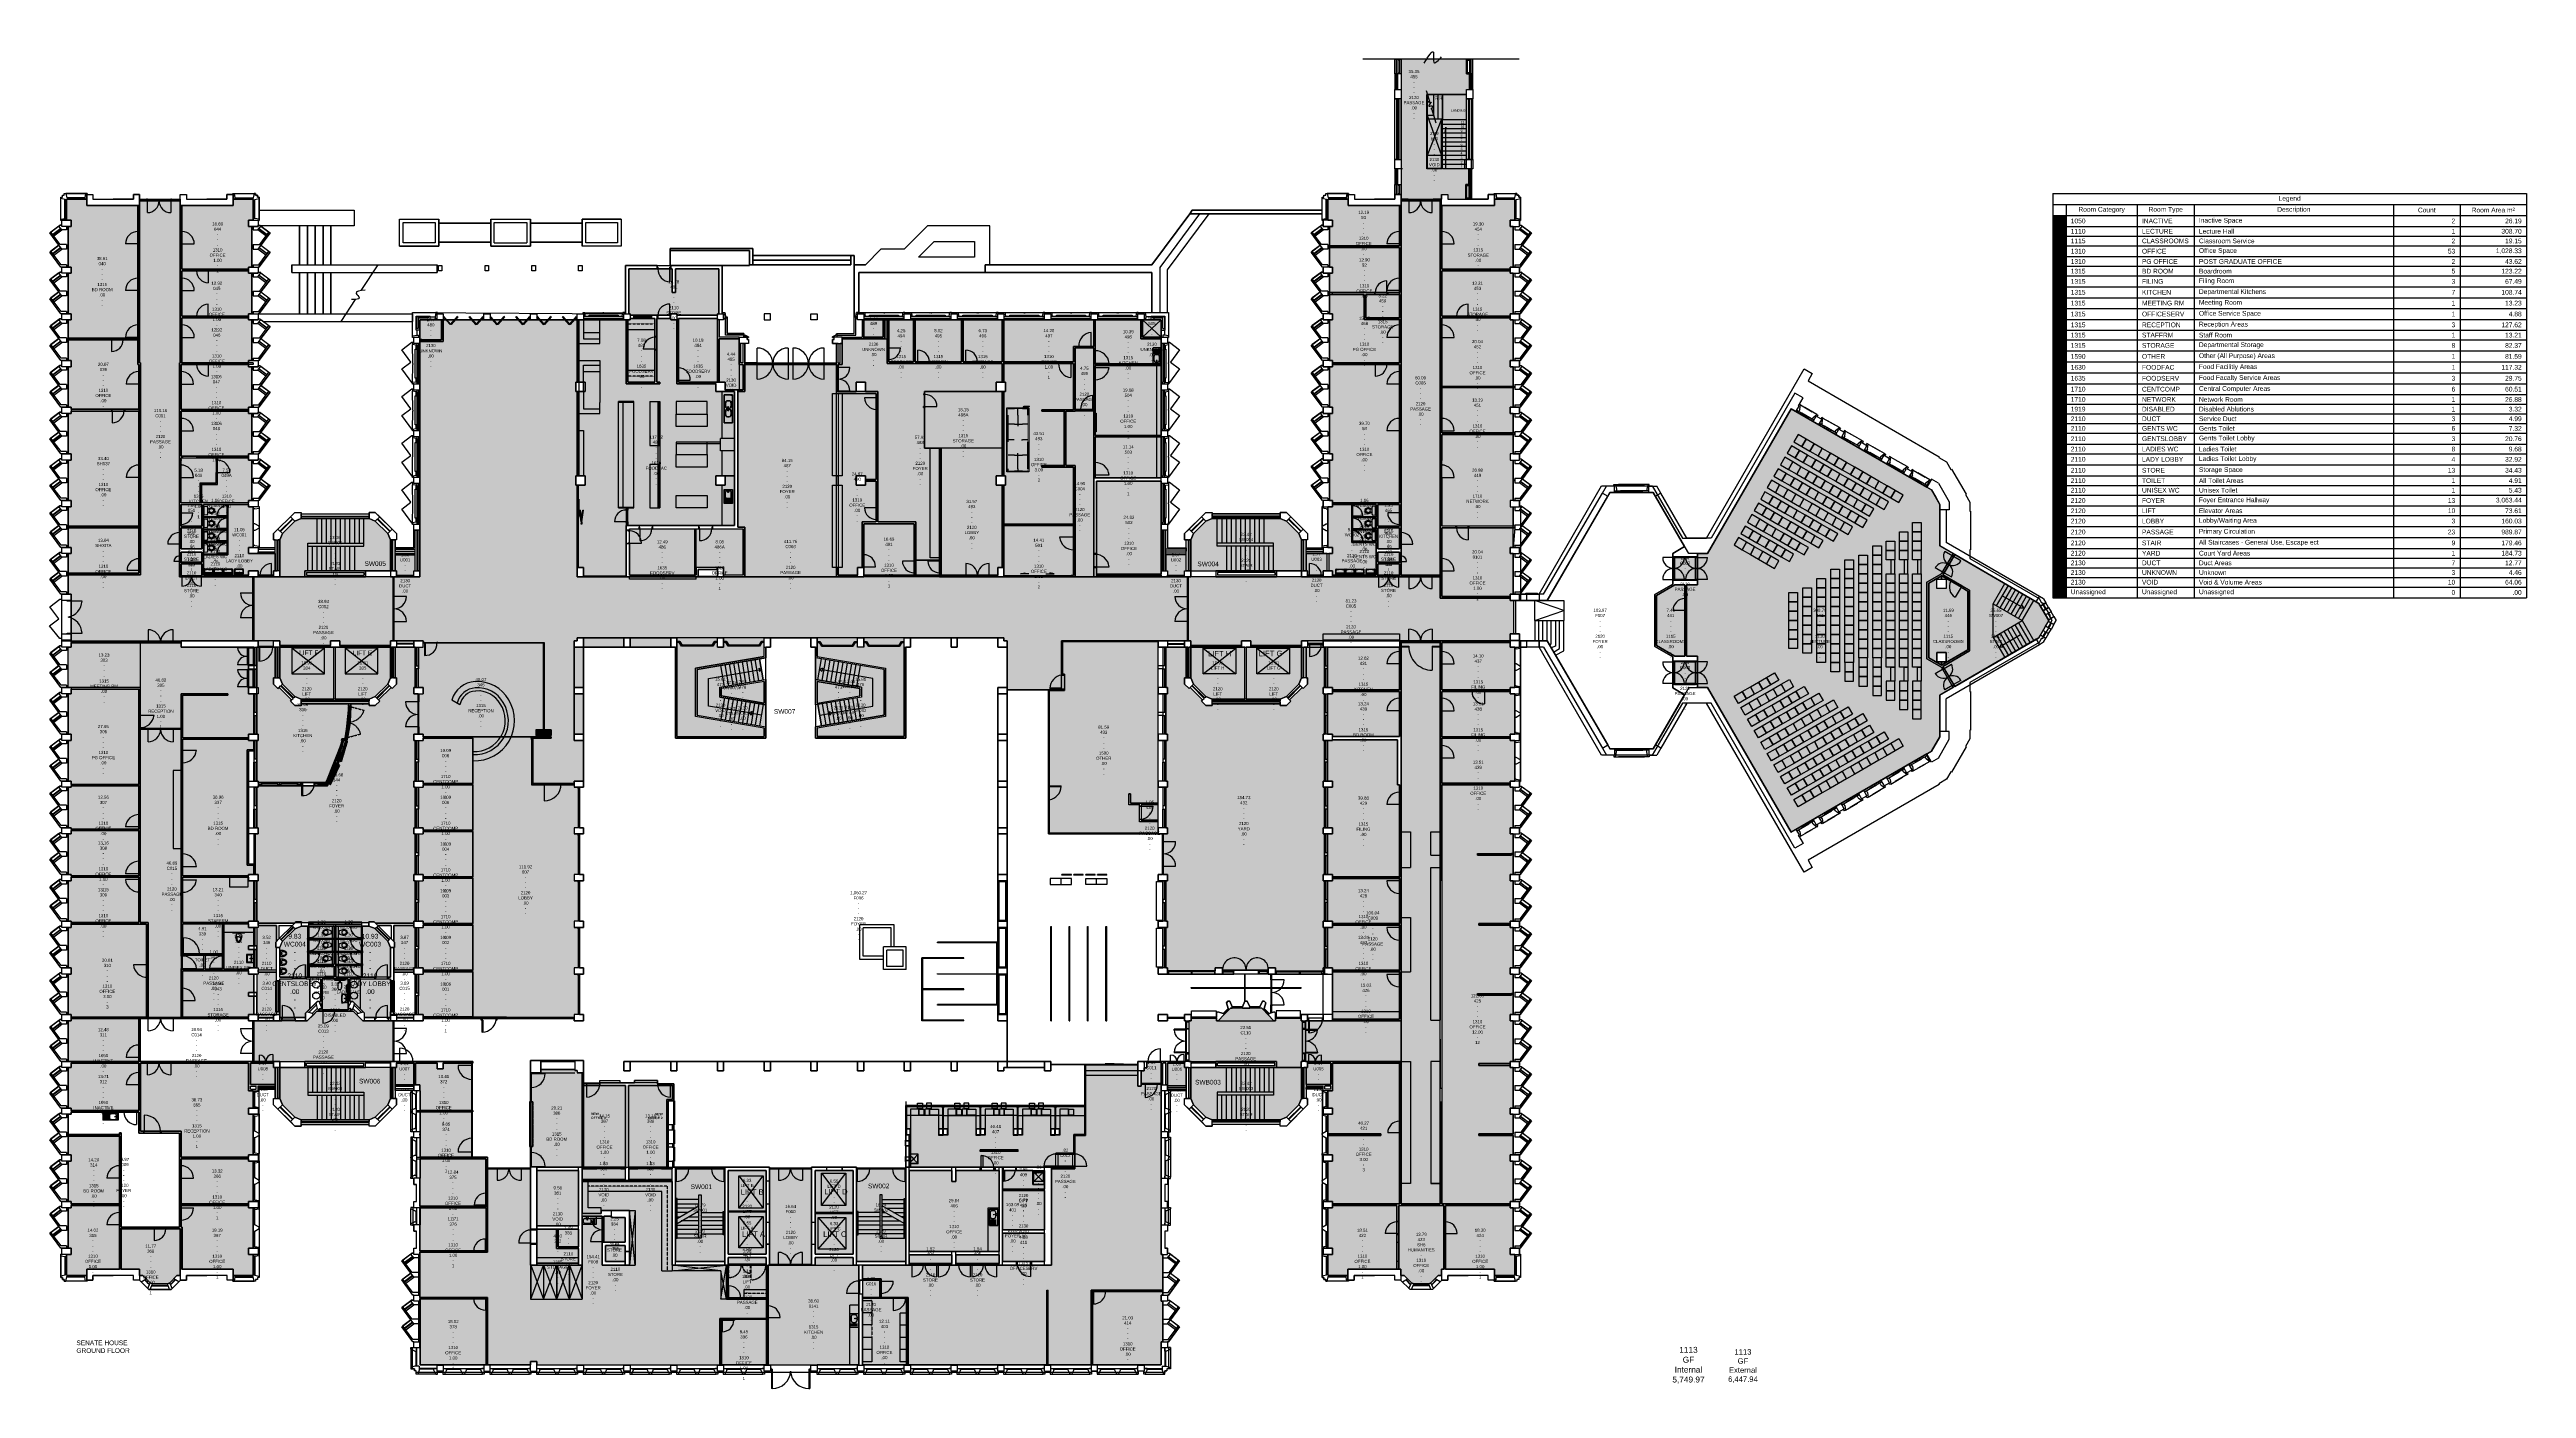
# Model space of a CAD drawing. Header units: inches. Extents: x 613227 to 772276, y -183327 to -97364.
import ezdxf

# ---------------------------------------------------------------- set-up
doc = ezdxf.new("R2010")
doc.units = ezdxf.units.IN
doc.header["$MEASUREMENT"] = 0
doc.linetypes.add('HIDDEN', pattern=[0.375, 0.25, -0.125])
doc.linetypes.add('HIDDEN2', pattern=[0.1875, 0.125, -0.0625])
for name, color, linetype in [('_new text', 7, 'Continuous'), ('BL', 8, 'Continuous'), ('DR', 8, 'Continuous'), ('GROS$', 1, 'Continuous'), ('GROS$TXT', 1, 'Continuous'), ('HL-TMP', 7, 'Continuous'), ('RM', 4, 'Continuous'), ('RM$', 5, 'Continuous'), ('RM$TXT', 5, 'Continuous'), ('SHOPFITTING', 4, 'Continuous'), ('TEXT', 7, 'Continuous'), ('TEXT GENERAL', 7, 'Continuous'), ('WA', 6, 'Continuous'), ('WA_EXT', 7, 'Continuous'), ('WN', 4, 'Continuous')]:
    doc.layers.add(name, color=color, linetype=linetype)
doc.styles.add('arial', font='arial.ttf')
doc.styles.add('S+D_1-50_3.5mm', font='arial.ttf', dxfattribs={"height": 175})
doc.styles.get("Standard").update_dxf_attribs({"font": 'arial.ttf'})

# ---------------------------------------------------------------- blocks, each defined once
blk = doc.blocks.new('*T4')
at = {"layer": 'HL-TMP', "color": 0, "linetype": 'ByBlock', "lineweight": -2, "transparency": 16777216}
for p, q in [((0, 0), (30419, 0)), ((0, 0), (0, -25967)), ((30419, 0), (30419, -25967)), ((0, -711), (30419, -711)), ((0, -1416), (30419, -1416)), ((853, -711), (853, -25967)), ((5425, -711), (5425, -25967)), ((9083, -711), (9083, -25967)), ((21885, -711), (21885, -25967)), ((26152, -711), (26152, -25967)), ((0, -2115), (30419, -2115)), ((0, -2735), (30419, -2735)), ((0, -3355), (30419, -3355)), ((0, -4055), (30419, -4055)), ((0, -4675), (30419, -4675)), ((0, -5295), (30419, -5295)), ((0, -5994), (30419, -5994)), ((0, -6689), (30419, -6689)), ((0, -7388), (30419, -7388)), ((0, -8088), (30419, -8088)), ((0, -8782), (30419, -8782)), ((0, -9402), (30419, -9402)), ((0, -10106), (30419, -10106)), ((0, -10811), (30419, -10811)), ((0, -11510), (30419, -11510)), ((0, -12214), (30419, -12214)), ((0, -12914), (30419, -12914)), ((0, -13534), (30419, -13534)), ((0, -14154), (30419, -14154)), ((0, -14774), (30419, -14774)), ((0, -15394), (30419, -15394)), ((0, -16098), (30419, -16098)), ((0, -16718), (30419, -16718)), ((0, -17418), (30419, -17418)), ((0, -18122), (30419, -18122)), ((0, -18742), (30419, -18742)), ((0, -19362), (30419, -19362)), ((0, -20061), (30419, -20061)), ((0, -20678), (30419, -20678)), ((0, -21382), (30419, -21382)), ((0, -22086), (30419, -22086)), ((0, -22786), (30419, -22786)), ((0, -23406), (30419, -23406)), ((0, -24026), (30419, -24026)), ((0, -24646), (30419, -24646)), ((0, -25268), (30419, -25268)), ((0, -25967), (30419, -25967))]:
    blk.add_line(p, q, dxfattribs=at)
at = {"layer": 'HL-TMP', "color": 251, "true_color": 0x666666, "transparency": 16777216}
for points in [[(0, -1416), (0, -2115), (853, -1416), (853, -2115)], [(0, -20678), (0, -21382), (853, -20678), (853, -21382)], [(0, -21382), (0, -22086), (853, -21382), (853, -22086)], [(0, -22086), (0, -22786), (853, -22086), (853, -22786)]]:
    blk.add_solid(points, dxfattribs=at)
at = {"layer": 'HL-TMP', "color": 213, "true_color": 0xcc66ec, "transparency": 16777216}
blk.add_solid([(0, -2115), (0, -2735), (853, -2115), (853, -2735)], dxfattribs=at)
at = {"layer": 'HL-TMP', "color": 71, "true_color": 0xccff99, "transparency": 16777216}
blk.add_solid([(0, -2735), (0, -3355), (853, -2735), (853, -3355)], dxfattribs=at)
at = {"layer": 'HL-TMP', "color": 2, "true_color": 0xffff00, "transparency": 16777216}
blk.add_solid([(0, -3355), (0, -4055), (853, -3355), (853, -4055)], dxfattribs=at)
at = {"layer": 'HL-TMP', "color": 7, "transparency": 16777216}
for points in [[(0, -4055), (0, -4675), (853, -4055), (853, -4675)], [(0, -14774), (0, -15394), (853, -14774), (853, -15394)], [(0, -15394), (0, -16098), (853, -15394), (853, -16098)], [(0, -16098), (0, -16718), (853, -16098), (853, -16718)], [(0, -16718), (0, -17418), (853, -16718), (853, -17418)], [(0, -25268), (0, -25967), (853, -25268), (853, -25967)]]:
    blk.add_solid(points, dxfattribs=at)
at = {"layer": 'HL-TMP', "color": 40, "true_color": 0xffcc00, "transparency": 16777216}
blk.add_solid([(0, -4675), (0, -5295), (853, -4675), (853, -5295)], dxfattribs=at)
at = {"layer": 'HL-TMP', "color": 15, "true_color": 0x993340, "transparency": 16777216}
blk.add_solid([(0, -5295), (0, -5994), (853, -5295), (853, -5994)], dxfattribs=at)
at = {"layer": 'HL-TMP', "color": 230, "true_color": 0xff3366, "transparency": 16777216}
blk.add_solid([(0, -5994), (0, -6689), (853, -5994), (853, -6689)], dxfattribs=at)
at = {"layer": 'HL-TMP', "color": 53, "true_color": 0xcccc66, "transparency": 16777216}
blk.add_solid([(0, -6689), (0, -7388), (853, -6689), (853, -7388)], dxfattribs=at)
at = {"layer": 'HL-TMP', "color": 25, "true_color": 0x996633, "transparency": 16777216}
blk.add_solid([(0, -7388), (0, -8088), (853, -7388), (853, -8088)], dxfattribs=at)
at = {"layer": 'HL-TMP', "color": 30, "true_color": 0xff9900, "transparency": 16777216}
blk.add_solid([(0, -8088), (0, -8782), (853, -8088), (853, -8782)], dxfattribs=at)
at = {"layer": 'HL-TMP', "color": 112, "true_color": 0x00cc66, "transparency": 16777216}
blk.add_solid([(0, -8782), (0, -9402), (853, -8782), (853, -9402)], dxfattribs=at)
at = {"layer": 'HL-TMP', "color": 30, "true_color": 0xff6633, "transparency": 16777216}
blk.add_solid([(0, -9402), (0, -10106), (853, -9402), (853, -10106)], dxfattribs=at)
at = {"layer": 'HL-TMP', "color": 4, "true_color": 0x00fffc, "transparency": 16777216}
blk.add_solid([(0, -10106), (0, -10811), (853, -10106), (853, -10811)], dxfattribs=at)
at = {"layer": 'HL-TMP', "color": 52, "true_color": 0xcccc20, "transparency": 16777216}
blk.add_solid([(0, -10811), (0, -11510), (853, -10811), (853, -11510)], dxfattribs=at)
at = {"layer": 'HL-TMP', "color": 223, "true_color": 0xcc33b9, "transparency": 16777216}
blk.add_solid([(0, -11510), (0, -12214), (853, -11510), (853, -12214)], dxfattribs=at)
at = {"layer": 'HL-TMP', "color": 13, "true_color": 0xcc6663, "transparency": 16777216}
blk.add_solid([(0, -12214), (0, -12914), (853, -12214), (853, -12914)], dxfattribs=at)
at = {"layer": 'HL-TMP', "color": 233, "true_color": 0xcc66a3, "transparency": 16777216}
blk.add_solid([(0, -12914), (0, -13534), (853, -12914), (853, -13534)], dxfattribs=at)
at = {"layer": 'HL-TMP', "color": 243, "true_color": 0xcc6673, "transparency": 16777216}
blk.add_solid([(0, -13534), (0, -14154), (853, -13534), (853, -14154)], dxfattribs=at)
at = {"layer": 'HL-TMP', "color": 73, "true_color": 0x99cd66, "transparency": 16777216}
blk.add_solid([(0, -14154), (0, -14774), (853, -14154), (853, -14774)], dxfattribs=at)
at = {"layer": 'HL-TMP', "color": 253, "true_color": 0x99cea6, "transparency": 16777216}
blk.add_solid([(0, -17418), (0, -18122), (853, -17418), (853, -18122)], dxfattribs=at)
at = {"layer": 'HL-TMP', "color": 151, "true_color": 0x99cee6, "transparency": 16777216}
blk.add_solid([(0, -18122), (0, -18742), (853, -18122), (853, -18742)], dxfattribs=at)
at = {"layer": 'HL-TMP', "color": 140, "true_color": 0x00ccff, "transparency": 16777216}
blk.add_solid([(0, -18742), (0, -19362), (853, -18742), (853, -19362)], dxfattribs=at)
at = {"layer": 'HL-TMP', "color": 250, "true_color": 0x333333, "transparency": 16777216}
blk.add_solid([(0, -19362), (0, -20061), (853, -19362), (853, -20061)], dxfattribs=at)
at = {"layer": 'HL-TMP', "color": 254, "true_color": 0xcccccc, "transparency": 16777216}
blk.add_solid([(0, -20061), (0, -20678), (853, -20061), (853, -20678)], dxfattribs=at)
at = {"layer": 'HL-TMP', "color": 226, "true_color": 0x670359, "transparency": 16777216}
blk.add_solid([(0, -22786), (0, -23406), (853, -22786), (853, -23406)], dxfattribs=at)
at = {"layer": 'HL-TMP', "color": 93, "true_color": 0x66cd4f, "transparency": 16777216}
blk.add_solid([(0, -23406), (0, -24026), (853, -23406), (853, -24026)], dxfattribs=at)
at = {"layer": 'HL-TMP', "color": 93, "true_color": 0x66cf4f, "transparency": 16777216}
blk.add_solid([(0, -24026), (0, -24646), (853, -24026), (853, -24646)], dxfattribs=at)
at = {"layer": 'HL-TMP', "color": 133, "true_color": 0x66cfcf, "transparency": 16777216}
blk.add_solid([(0, -24646), (0, -25268), (853, -24646), (853, -25268)], dxfattribs=at)
at = {"layer": 'HL-TMP', "color": 0, "transparency": 16777216}
for s, insert, char_height, width, attachment_point in [('Room Category', (3139, -1063), 304.8, 3962.4, 5), ('Room Type', (7254, -1063), 304.8, 3048, 5), ('Inactive Space', (9388, -1765), 304.8, 12192, 4), ('Description', (15484, -1063), 304.8, 12192, 5), ('Legend', (15210, -356), 304.8, 30418.92, 5), ('Count', (24018, -1063), 304.8, 3657.6, 5), ('Room Area m²', (28285, -1063), 304.8, 3657.6, 5), ('1050', (1158, -1765), 304.8, 3962.4, 4), ('1110', (1158, -2425), 304.8, 3962.4, 4), ('1115', (1158, -3045), 304.8, 3962.4, 4), ('CLASSROOMS', (5730, -3045), 304.8, 3048, 4), ('LECTURE', (5730, -2425), 304.8, 3048, 4), ('INACTIVE', (5730, -1765), 304.8, 3048, 4), ('Classroom Service', (9388, -3045), 304.8, 12192, 4), ('Lecture Hall', (9388, -2425), 304.8, 12192, 4), ('2', (25847, -1765), 305, 3657.6, 6), ('2', (25847, -3045), 305, 3657.6, 6), ('1', (25847, -2425), 305, 3657.6, 6), ('308.70', (30114, -2425), 304.8, 3657.6, 6), ('26.19', (30114, -1765), 304.8, 3657.6, 6), ('19.15', (30114, -3045), 304.8, 3657.6, 6), ('1310', (1158, -3705), 304.8, 3962.4, 4), ('1310', (1158, -4365), 304.8, 3962.4, 4), ('OFFICE', (5730, -3705), 304.8, 3048, 4), ('PG OFFICE', (5730, -4365), 304.8, 3048, 4), ('Office Space', (9388, -3705), 304.8, 12192, 4), ('POST GRADUATE OFFICE', (9388, -4365), 304.8, 12192, 4), ('53', (25847, -3705), 304.8, 3657.6, 6), ('2', (25847, -4365), 305, 3657.6, 6), ('1,028.33', (30114, -3705), 304.8, 3657.6, 6), ('43.62', (30114, -4365), 304.8, 3657.6, 6), ('1315', (1158, -4985), 304.8, 3962.4, 4), ('1315', (1158, -5645), 304.8, 3962.4, 4), ('1315', (1158, -6342), 304.8, 3962.4, 4), ('BD ROOM', (5730, -4985), 304.8, 3048, 4), ('FILING', (5730, -5645), 304.8, 3048, 4), ('KITCHEN', (5730, -6342), 304.8, 3048, 4), ('Boardroom', (9388, -4985), 304.8, 12192, 4), ('Filing Room', (9388, -5645), 304.8, 12192, 4), ('Departmental Kitchens', (9388, -6342), 304.8, 12192, 4), ('3', (25847, -5645), 305, 3657.6, 6), ('5', (25847, -4985), 305, 3657.6, 6), ('7', (25847, -6342), 305, 3657.6, 6), ('123.22', (30114, -4985), 304.8, 3657.6, 6), ('108.74', (30114, -6342), 304.8, 3657.6, 6), ('67.49', (30114, -5645), 304.8, 3657.6, 6), ('1315', (1158, -7038), 304.8, 3962.4, 4), ('1315', (1158, -7738), 304.8, 3962.4, 4), ('OFFICESERV', (5730, -7738), 304.8, 3048, 4), ('MEETING RM', (5730, -7038), 304.8, 3048, 4), ('Office Service Space', (9388, -7738), 304.8, 12192, 4), ('Meeting Room', (9388, -7038), 304.8, 12192, 4), ('1', (25847, -7038), 305, 3657.6, 6), ('1', (25847, -7738), 305, 3657.6, 6), ('13.23', (30114, -7038), 304.8, 3657.6, 6), ('4.88', (30114, -7738), 304.8, 3657.6, 6), ('1315', (1158, -8435), 304.8, 3962.4, 4), ('1315', (1158, -9092), 304.8, 3962.4, 4), ('STAFFRM', (5730, -9092), 304.8, 3048, 4), ('RECEPTION', (5730, -8435), 304.8, 3048, 4), ('Staff Room', (9388, -9092), 304.8, 12192, 4), ('Reception Areas', (9388, -8435), 304.8, 12192, 4), ('Departmental Storage', (9388, -9754), 304.8, 12192, 4), ('3', (25847, -8435), 305, 3657.6, 6), ('1', (25847, -9092), 305, 3657.6, 6), ('127.62', (30114, -8435), 304.8, 3657.6, 6), ('13.21', (30114, -9092), 304.8, 3657.6, 6), ('1315', (1158, -9754), 304.8, 3962.4, 4), ('1590', (1158, -10458), 304.8, 3962.4, 4), ('1630', (1158, -11160), 304.8, 3962.4, 4), ('STORAGE', (5730, -9754), 304.8, 3048, 4), ('OTHER', (5730, -10458), 304.8, 3048, 4), ('FOODFAC', (5730, -11160), 304.8, 3048, 4), ('Other (All Purpose) Areas', (9388, -10458), 304.8, 12192, 4), ('Food Facilitiy Areas', (9388, -11160), 304.8, 12192, 4), ('8', (25847, -9754), 305, 3657.6, 6), ('1', (25847, -10458), 305, 3657.6, 6), ('1', (25847, -11160), 305, 3657.6, 6), ('117.32', (30114, -11160), 304.8, 3657.6, 6), ('82.37', (30114, -9754), 304.8, 3657.6, 6), ('81.59', (30114, -10458), 304.8, 3657.6, 6), ('1635', (1158, -11862), 304.8, 3962.4, 4), ('1710', (1158, -12564), 304.8, 3962.4, 4), ('CENTCOMP', (5730, -12564), 304.8, 3048, 4), ('FOODSERV', (5730, -11862), 304.8, 3048, 4), ('Central Computer Areas', (9388, -12564), 304.8, 12192, 4), ('Food Facalty Service Areas', (9388, -11862), 304.8, 12192, 4), ('3', (25847, -11862), 305, 3657.6, 6), ('6', (25847, -12564), 305, 3657.6, 6), ('29.75', (30114, -11862), 304.8, 3657.6, 6), ('60.51', (30114, -12564), 304.8, 3657.6, 6), ('2110', (1158, -14464), 304.8, 3962.4, 4), ('1710', (1158, -13224), 304.8, 3962.4, 4), ('1919', (1158, -13844), 304.8, 3962.4, 4), ('NETWORK', (5730, -13224), 304.8, 3048, 4), ('DISABLED', (5730, -13844), 304.8, 3048, 4), ('DUCT', (5730, -14464), 304.8, 3048, 4), ('Service Duct', (9388, -14464), 304.8, 12192, 4), ('Network Room', (9388, -13224), 304.8, 12192, 4), ('Disabled Ablutions', (9388, -13844), 304.8, 12192, 4), ('3', (25847, -14464), 305, 3657.6, 6), ('1', (25847, -13224), 305, 3657.6, 6), ('1', (25847, -13844), 305, 3657.6, 6), ('26.88', (30114, -13224), 304.8, 3657.6, 6), ('4.99', (30114, -14464), 304.8, 3657.6, 6), ('3.32', (30114, -13844), 304.8, 3657.6, 6), ('2110', (1158, -15084), 304.8, 3962.4, 4), ('2110', (1158, -15746), 304.8, 3962.4, 4), ('GENTS WC', (5730, -15084), 304.8, 3048, 4), ('GENTSLOBBY', (5730, -15746), 304.8, 3048, 4), ('Gents Toilet', (9388, -15084), 304.8, 12192, 4), ('Gents Toilet Lobby', (9388, -15746), 304.8, 12192, 4), ('3', (25847, -15746), 305, 3657.6, 6), ('6', (25847, -15084), 305, 3657.6, 6), ('20.76', (30114, -15746), 304.8, 3657.6, 6), ('7.32', (30114, -15084), 304.8, 3657.6, 6), ('2110', (1158, -16408), 304.8, 3962.4, 4), ('2110', (1158, -17068), 304.8, 3962.4, 4), ('LADIES WC', (5730, -16408), 304.8, 3048, 4), ('LADY LOBBY', (5730, -17068), 304.8, 3048, 4), ('Ladies Toilet', (9388, -16408), 304.8, 12192, 4), ('Ladies Toilet Lobby', (9388, -17068), 304.8, 12192, 4), ('4', (25847, -17068), 305, 3657.6, 6), ('8', (25847, -16408), 305, 3657.6, 6), ('32.92', (30114, -17068), 304.8, 3657.6, 6), ('9.68', (30114, -16408), 304.8, 3657.6, 6), ('2110', (1158, -17770), 304.8, 3962.4, 4), ('2110', (1158, -18432), 304.8, 3962.4, 4), ('2110', (1158, -19052), 304.8, 3962.4, 4), ('TOILET', (5730, -18432), 304.8, 3048, 4), ('STORE', (5730, -17770), 304.8, 3048, 4), ('UNISEX WC', (5730, -19052), 304.8, 3048, 4), ('All Toilet Areas', (9388, -18432), 304.8, 12192, 4), ('Storage Space', (9388, -17770), 304.8, 12192, 4), ('Unisex Toilet', (9388, -19052), 304.8, 12192, 4), ('13', (25847, -17770), 304.8, 3657.6, 6), ('1', (25847, -18432), 305, 3657.6, 6), ('1', (25847, -19052), 305, 3657.6, 6), ('34.43', (30114, -17770), 304.8, 3657.6, 6), ('4.91', (30114, -18432), 304.8, 3657.6, 6), ('5.43', (30114, -19052), 304.8, 3657.6, 6), ('2120', (1158, -19712), 304.8, 3962.4, 4), ('2120', (1158, -20370), 304.8, 3962.4, 4), ('FOYER', (5730, -19712), 304.8, 3048, 4), ('LIFT', (5730, -20370), 304.8, 3048, 4), ('Foyer Entrance Hallway', (9388, -19712), 304.8, 12192, 4), ('Elevator Areas', (9388, -20370), 304.8, 12192, 4), ('13', (25847, -19712), 304.8, 3657.6, 6), ('10', (25847, -20370), 304.8, 3657.6, 6), ('3,063.44', (30114, -19712), 304.8, 3657.6, 6), ('73.61', (30114, -20370), 304.8, 3657.6, 6), ('2120', (1158, -21030), 304.8, 3962.4, 4), ('2120', (1158, -21734), 304.8, 3962.4, 4), ('LOBBY', (5730, -21030), 304.8, 3048, 4), ('PASSAGE', (5730, -21734), 304.8, 3048, 4), ('All Staircases - General Use, Escape ect', (9388, -22436), 304.8, 12192, 4), ('Lobby/Waiting Area', (9388, -21030), 304.8, 12192, 4), ('Primary Circulation', (9388, -21734), 304.8, 12192, 4), ('23', (25847, -21734), 304.8, 3657.6, 6), ('3', (25847, -21030), 305, 3657.6, 6), ('989.87', (30114, -21734), 304.8, 3657.6, 6), ('160.03', (30114, -21030), 304.8, 3657.6, 6), ('2120', (1158, -22436), 304.8, 3962.4, 4), ('2120', (1158, -23096), 304.8, 3962.4, 4), ('2130', (1158, -23716), 304.8, 3962.4, 4), ('YARD', (5730, -23096), 304.8, 3048, 4), ('STAIR', (5730, -22436), 304.8, 3048, 4), ('DUCT', (5730, -23716), 304.8, 3048, 4), ('Court Yard Areas', (9388, -23096), 304.8, 12192, 4), ('Duct Areas', (9388, -23716), 304.8, 12192, 4), ('9', (25847, -22436), 305, 3657.6, 6), ('7', (25847, -23716), 305, 3657.6, 6), ('1', (25847, -23096), 305, 3657.6, 6), ('179.46', (30114, -22436), 304.8, 3657.6, 6), ('184.73', (30114, -23096), 304.8, 3657.6, 6), ('12.77', (30114, -23716), 304.8, 3657.6, 6), ('2130', (1158, -24336), 304.8, 3962.4, 4), ('2130', (1158, -24957), 304.8, 3962.4, 4), ('Unassigned', (1158, -25618), 304.8, 3962.4, 4), ('VOID', (5730, -24957), 304.8, 3048, 4), ('UNKNOWN', (5730, -24336), 304.8, 3048, 4), ('Unassigned', (5730, -25618), 304.8, 3048, 4), ('Void & Volume Areas', (9388, -24957), 304.8, 12192, 4), ('Unknown', (9388, -24336), 304.8, 12192, 4), ('Unassigned', (9388, -25618), 304.8, 12192, 4), ('10', (25847, -24957), 304.8, 3657.6, 6), ('3', (25847, -24336), 305, 3657.6, 6), ('64.06', (30114, -24957), 304.8, 3657.6, 6), ('4.46', (30114, -24336), 304.8, 3657.6, 6), ('0', (25847, -25618), 305, 3657.6, 6), ('.00', (30114, -25618), 304.8, 3657.6, 6)]:
    blk.add_mtext(s, dxfattribs=dict(at, insert=insert, char_height=char_height, width=width, attachment_point=attachment_point))

msp = doc.modelspace()

# ---------------------------------------------------------------- hatches: boundary and pattern name
at = {"layer": 'HL-TMP', "true_color": 0x666666}
h = msp.add_hatch(color=251, dxfattribs=at)
h.paths.add_polyline_path([(618953, -159572), (614613, -159572), (614613, -159727), (614413, -159727), (614413, -162327), (618953, -162327)], flags=0)
h.paths.add_polyline_path([(618953, -163042), (618953, -162437), (614613, -162437), (614613, -162727), (614413, -162727), (614413, -165327), (614613, -165327), (614613, -165477), (618953, -165477)], flags=0)
h.paths.add_polyline_path([(656583, -169237), (653423, -169237), (653423, -175182), (656583, -175182)], flags=0)
h.paths.add_polyline_path([(668203, -169237), (665043, -169237), (665043, -175167), (668203, -175167)], flags=0)
h.paths.add_polyline_path([(693613, -162727), (693588, -162727), (692013, -162727), (686513, -162727), (686513, -164709), (686679, -165109), (687481, -165911), (687881, -166077), (692246, -166077), (692646, -165911), (693448, -165109), (693613, -164709)], flags=0)
h.paths.add_polyline_path([(693613, -128844), (693448, -128444), (692646, -127642), (692246, -127477), (687881, -127477), (687481, -127642), (686679, -128444), (686513, -128844), (686513, -130827), (688113, -130827), (693613, -130827)], flags=0)
h.paths.add_polyline_path([(635113, -128844), (634948, -128444), (634146, -127642), (633746, -127477), (629381, -127477), (628981, -127642), (628179, -128444), (628013, -128844), (628013, -131227), (629613, -131227), (629613, -130827), (635113, -130827)], flags=0)
h.paths.add_polyline_path([(635113, -162727), (628013, -162727), (628013, -164709), (628179, -165109), (628981, -165911), (629381, -166077), (633746, -166077), (634146, -165911), (634948, -165109), (635113, -164709)], flags=0)
h.paths.add_polyline_path([(740972, -132923), (735561, -129785), (734859, -130996), (734809, -131083), (736023, -131787), (736523, -132077), (736523, -135976), (734809, -136970), (735561, -138268), (740972, -135130), (741615, -134027)], flags=0)
h.paths.add_polyline_path([(658824, -136477), (654813, -137161), (654813, -140092), (659213, -140842), (659213, -139444), (656263, -138941), (656263, -138312), (659056, -137836)], flags=0)
h.paths.add_polyline_path([(666813, -137161), (662413, -136411), (662413, -137810), (665363, -138312), (665363, -138941), (662571, -139417), (662803, -140776), (666813, -140092)], flags=0)
h.paths.add_polyline_path([(640413, -141482), (644138, -141482), (644138, -141572), (644166, -141572), (644166, -144572), (646907, -144572), (646913, -144572), (646913, -144727), (647168, -144727), (647168, -147327), (646913, -147327), (646913, -147727), (647168, -147727), (647168, -150327), (646913, -150327), (646913, -150727), (647168, -150727), (647168, -153327), (646913, -153327), (646913, -153727), (647168, -153727), (647168, -156327), (646913, -156327), (646913, -156727), (647168, -156727), (647168, -159327), (646913, -159327), (646913, -159505), (642568, -159505), (642568, -159482), (640413, -159482)], flags=0)
h.paths.add_polyline_path([(674403, -125327), (674013, -125327), (674013, -124727), (674403, -124727), (674403, -122957), (670488, -122957), (670488, -131117), (674113, -131117), (674113, -130627), (674403, -130627)], flags=0)
h.paths.add_polyline_path([(662163, -169237), (659463, -169237), (659463, -171467), (659463, -174067), (659463, -175362), (662163, -175362), (662163, -172667)], flags=0)
h.paths.add_polyline_path([(680278, -118618), (680278, -117552), (680278, -116512), (680163, -116512), (679078, -116512), (679078, -120468), (680278, -120468)], flags=0)
h.paths.add_polyline_path([(696853, -126582), (695613, -126582), (695613, -126727), (695314, -126727), (695314, -129327), (695613, -129327), (695613, -129727), (695368, -129727), (695368, -130827), (695613, -130827), (695613, -131117), (698403, -131117), (698403, -129007), (696853, -129007)], flags=0)
h.paths.add_polyline_path([(626288, -131227), (623013, -131227), (621563, -131227), (621563, -130277), (621563, -129174), (621563, -127903), (621563, -124892), (621563, -121892), (621563, -118892), (621563, -117472), (621613, -117472), (621613, -112892), (621613, -109042), (621613, -107082), (619013, -107082), (619013, -107377), (619013, -109892), (619013, -117472), (619063, -117472), (619063, -130857), (619063, -131082), (614413, -131082), (614413, -132327), (614613, -132327), (614613, -135327), (626288, -135327)], flags=0)
h.paths.add_polyline_path([(635288, -131227), (635113, -131227), (629613, -131227), (628013, -131227), (627613, -131227), (626338, -131227), (626338, -135327), (626613, -135327), (626613, -135677), (627613, -135677), (627613, -135327), (628013, -135327), (628013, -135617), (631263, -135617), (631263, -135327), (631863, -135327), (631863, -135617), (632475, -135617), (635113, -135617), (635113, -135327), (635288, -135327)], flags=0)
h.paths.add_polyline_path([(686288, -131227), (686113, -131227), (685013, -131227), (680278, -131227), (680278, -131227), (679078, -131227), (672063, -131227), (663758, -131227), (657868, -131227), (654868, -131227), (647113, -131227), (647113, -125327), (647013, -125327), (647013, -124727), (647113, -124727), (647113, -119327), (647013, -119327), (647013, -118727), (647113, -118727), (647113, -114727), (638513, -114727), (638513, -116112), (637413, -116112), (637013, -116112), (637013, -131227), (636613, -131227), (635513, -131227), (635338, -131227), (635338, -135327), (637213, -135327), (637213, -135425), (644984, -135425), (644984, -141482), (645438, -141482), (645438, -141572), (644256, -141572), (644256, -144392), (644256, -144482), (646913, -144482), (646913, -144327), (647513, -144327), (647513, -141727), (646913, -141727), (646913, -141327), (647513, -141327), (647513, -138727), (646913, -138727), (646913, -138327), (647513, -138327), (647513, -135727), (646913, -135727), (646913, -135327), (647113, -135327), (647113, -135127), (647513, -135127), (647513, -135727), (650113, -135727), (650113, -135127), (650513, -135127), (650513, -135727), (653113, -135727), (653113, -135127), (653513, -135127), (653513, -135377), (653691, -135377), (653841, -135612), (655784, -135612), (655934, -135377), (656113, -135377), (656113, -135127), (656513, -135127), (656513, -135377), (656691, -135377), (656841, -135612), (658784, -135612), (658934, -135377), (659113, -135377), (659113, -135127), (659513, -135127), (662113, -135127), (662513, -135127), (662513, -135377), (662693, -135377), (662843, -135612), (664786, -135612), (664936, -135377), (665113, -135377), (665113, -135127), (665513, -135127), (665513, -135377), (665693, -135377), (665843, -135612), (667786, -135612), (667936, -135377), (668113, -135377), (668113, -135127), (674113, -135127), (674513, -135127), (674513, -135327), (674713, -135327), (674713, -138472), (677373, -138472), (678218, -138472), (678218, -135327), (686288, -135327)], flags=0)
h.paths.add_polyline_path([(680278, -120751), (680278, -120558), (679078, -120558), (679078, -120577), (678478, -120577), (678478, -124077), (679078, -124077), (679078, -128624), (679078, -128624), (679078, -131227), (680278, -131227), (680278, -130627), (680278, -124852)], flags=0)
h.paths.add_polyline_path([(707258, -132727), (707013, -132727), (707013, -132582), (702513, -132582), (702513, -131227), (700013, -131227), (699903, -131227), (695613, -131227), (695013, -131227), (693613, -131227), (692013, -131227), (688113, -131227), (686338, -131227), (686338, -135327), (686513, -135327), (686513, -135617), (689763, -135617), (689763, -135327), (690363, -135327), (690363, -135617), (692575, -135617), (693613, -135617), (693613, -135327), (694013, -135327), (694013, -135472), (695013, -135472), (695013, -135327), (700013, -135327), (705313, -135327), (707013, -135327), (707013, -134877), (707258, -134877)], flags=0)
h.paths.add_polyline_path([(702513, -109892), (702513, -107082), (702066, -107082), (700013, -107082), (700013, -108692), (700013, -111692), (700013, -114692), (700013, -117692), (700013, -127053), (700013, -128324), (700013, -129827), (700013, -131117), (702513, -131117), (702513, -130892), (702513, -127892), (702513, -124892), (702513, -121892), (702513, -115892), (702513, -112892)], flags=0)
h.paths.add_polyline_path([(718928, -129981), (718928, -129931), (717566, -129931), (717566, -129981), (717566, -131431), (718928, -131431)], flags=0)
h.paths.add_polyline_path([(718928, -136623), (717566, -136623), (717566, -136673), (717566, -138123), (718928, -138123)], flags=0)
h.paths.add_polyline_path([(702513, -160892), (702513, -142892), (702513, -139862), (702513, -135437), (700013, -135437), (700013, -135962), (700013, -138662), (700013, -144692), (700013, -150692), (700013, -153692), (700013, -156692), (700013, -159727), (694013, -159727), (693878, -159727), (693878, -159799), (693878, -162247), (693878, -162327), (694013, -162327), (700013, -162327), (700013, -166120), (700013, -171472), (700838, -171472), (702513, -171472)], flags=0)
h.paths.add_polyline_path([(684613, -162377), (683693, -162377), (683693, -162747), (683513, -162747), (683513, -162927), (683333, -162927), (683333, -163747), (684613, -163747)], flags=0)
h.paths.add_polyline_path([(678943, -168277), (677963, -168277), (677963, -169112), (678943, -169112)], flags=0)
h.paths.add_polyline_path([(635288, -159727), (635113, -159727), (635113, -159727), (635113, -159727), (633348, -159727), (632731, -159109), (631596, -159109), (631596, -159109), (630396, -159109), (629778, -159727), (629005, -159727), (628143, -159727), (626338, -159727), (626338, -162327), (626663, -162327), (626663, -162327), (628013, -162327), (635288, -162327)], flags=0)
h.paths.add_polyline_path([(627793, -156609), (626613, -156609), (626613, -156727), (626538, -156727), (626538, -158142), (626538, -159327), (627793, -159327)], flags=0)
h.paths.add_polyline_path([(621673, -143201), (621673, -141002), (619043, -141002), (619043, -143560), (619043, -146426), (619043, -148912), (619043, -150597), (619043, -153419), (619553, -153419), (619553, -156077), (619553, -159514), (621673, -159514), (621673, -159482), (621673, -156417), (623127, -156417), (623127, -155517), (622906, -155517), (621673, -155517), (621673, -151520)], flags=0)
h.paths.add_polyline_path([(666535, -176379), (665423, -176379), (665423, -177482), (666534, -177482)], flags=0)
h.paths.add_polyline_path([(693693, -159727), (693588, -159727), (693588, -159552), (691958, -159552), (691958, -159727), (691848, -159727), (691467, -159323), (691155, -158993), (691073, -158907), (689173, -158907), (689053, -158907), (688660, -159323), (688278, -159727), (688168, -159727), (688168, -159552), (686538, -159552), (686538, -159727), (686378, -159727), (686378, -162327), (686538, -162327), (692013, -162327), (692013, -162727), (693588, -162727), (693588, -162327), (693693, -162327)], flags=0)
h.paths.add_polyline_path([(704413, -98927), (704213, -98927), (704213, -97977), (700013, -97977), (700013, -106972), (702066, -106972), (702613, -106972), (702613, -106677), (703013, -106677), (703013, -106977), (704163, -106977), (704163, -106027), (704363, -106027), (704363, -105027), (704213, -105027), (704213, -104427), (704363, -104427), (704363, -100527), (704213, -100527), (704213, -100271), (701692, -100271), (701692, -101804), (702629, -101804), (702629, -101834), (702629, -105027), (701667, -105027), (701667, -100693), (701668, -100246), (704213, -100246), (704213, -99927), (704413, -99927)], flags=0)
h.paths.add_polyline_path([(684413, -145862), (683328, -145862), (683328, -146795), (683328, -146832), (684413, -146832)], flags=0)
h.paths.add_polyline_path([(624323, -155517), (623217, -155517), (623217, -156417), (624323, -156417)], flags=0)
h.paths.add_polyline_path([(659258, -175402), (656803, -175402), (656803, -177067), (656803, -177517), (657653, -177517), (659258, -177517)], flags=0)
h.paths.add_polyline_path([(636713, -153727), (636613, -153727), (636613, -153609), (635333, -153609), (635333, -154629), (635375, -154671), (635375, -155023), (635333, -155023), (635333, -156444), (635973, -156444), (636613, -156444), (636613, -156327), (636713, -156327)], flags=0)
at = {"layer": 'HL-TMP', "true_color": 0x66cfcf}
h = msp.add_hatch(color=133, dxfattribs=at)
h.paths.add_polyline_path([(657513, -115937), (656223, -115937), (656223, -118727), (656613, -118727), (656613, -119217), (657758, -119217), (657758, -117582), (657513, -117582)], flags=0)
h.paths.add_polyline_path([(665263, -138397), (662513, -137928), (662513, -138627), (662513, -139325), (665263, -138856)], flags=0)
h.paths.add_polyline_path([(668113, -135427), (667963, -135427), (667813, -135662), (665815, -135662), (665665, -135427), (665513, -135427), (665513, -135727), (665113, -135727), (665113, -135427), (664963, -135427), (664813, -135662), (662815, -135662), (662665, -135427), (662513, -135427), (662513, -135727), (662513, -136327), (666913, -137077), (666913, -140177), (662513, -140927), (662513, -141477), (668113, -141477)], flags=0)
h.paths.add_polyline_path([(659113, -135727), (659113, -135427), (658961, -135427), (658811, -135662), (656813, -135662), (656663, -135427), (656513, -135427), (656513, -135727), (656113, -135727), (656113, -135427), (655961, -135427), (655811, -135662), (653813, -135662), (653663, -135427), (653513, -135427), (653513, -135727), (653513, -141477), (659113, -141477), (659113, -140927), (654713, -140177), (654713, -137077), (659113, -136327)], flags=0)
h.paths.add_polyline_path([(659113, -137928), (656363, -138397), (656363, -138856), (659113, -139325)], flags=0)
h.paths.add_polyline_path([(647203, -169332), (644513, -169332), (644513, -172887), (645773, -172887), (647203, -172887)], flags=0)
h.paths.add_polyline_path([(677113, -170622), (674423, -170622), (674423, -173147), (677113, -173147)], flags=0)
h.paths.add_polyline_path([(650203, -169542), (650203, -169222), (648451, -169222), (647423, -169222), (647423, -169882), (650203, -169882)], flags=0)
h.paths.add_polyline_path([(653203, -169222), (650423, -169222), (650423, -169542), (650423, -169882), (653203, -169882)], flags=0)
h.paths.add_polyline_path([(702604, -101834), (701692, -101834), (701692, -105002), (702604, -105002)], flags=0)
at = {"layer": 'HL-TMP', "true_color": 0xffff00}
h = msp.add_hatch(color=2, dxfattribs=at)
h.paths.add_polyline_path([(707313, -141727), (707013, -141727), (707013, -141572), (702623, -141572), (702623, -142892), (702623, -144472), (707013, -144472), (707013, -144327), (707313, -144327)], flags=0)
h.paths.add_polyline_path([(707213, -119082), (702623, -119082), (702623, -121892), (702623, -121972), (707213, -121972), (707213, -120727), (707013, -120727), (707013, -120327), (707213, -120327)], flags=0)
h.paths.add_polyline_path([(707213, -114727), (707013, -114727), (707013, -114582), (702623, -114582), (702623, -115892), (702623, -118972), (707213, -118972), (707213, -117727), (707013, -117727), (707013, -117327), (707213, -117327)], flags=0)
h.paths.add_polyline_path([(684713, -177717), (684613, -177717), (684613, -177327), (684713, -177327), (684713, -177101), (681253, -177101), (680203, -177101), (680203, -177871), (680203, -181807), (684603, -181807), (684603, -180727), (684613, -180727), (684613, -180327), (684713, -180327)], flags=0)
h.paths.add_polyline_path([(699903, -162437), (695613, -162437), (695613, -164227), (695313, -164227), (695313, -165327), (695613, -165327), (695613, -165727), (695314, -165727), (695314, -166971), (698716, -166971), (698716, -167081), (695314, -167081), (695314, -168327), (695613, -168327), (695613, -168727), (695314, -168727), (695314, -171327), (695613, -171327), (695613, -171472), (699903, -171472), (699903, -166120)], flags=0)
h.paths.add_polyline_path([(699748, -172582), (699748, -171582), (695613, -171582), (695613, -171727), (695313, -171727), (695314, -174327), (695613, -174327), (695613, -174727), (695313, -174727), (695314, -176037), (695353, -176077), (696603, -176076), (696603, -175677), (699748, -175677)], flags=0)
h.paths.add_polyline_path([(702758, -171582), (700838, -171582), (699858, -171582), (699858, -172582), (699858, -175677), (700003, -175677), (700003, -176076), (700218, -176076), (700684, -176543), (700831, -176604), (701786, -176604), (701933, -176543), (702399, -176076), (702613, -176076), (702613, -175677), (702758, -175677), (702758, -173432)], flags=0)
h.paths.add_polyline_path([(707213, -171727), (707013, -171727), (707013, -171582), (702868, -171582), (702868, -173432), (702868, -175677), (706013, -175677), (706013, -176076), (707274, -176077), (707313, -176037), (707313, -174727), (707013, -174727), (707013, -174327), (707213, -174327)], flags=0)
h.paths.add_polyline_path([(707213, -150727), (707013, -150727), (707013, -150327), (707213, -150327), (707213, -148972), (707113, -148972), (707113, -149082), (704913, -149082), (704913, -148972), (707213, -148972), (707213, -147727), (707013, -147727), (707013, -147327), (707213, -147327), (707213, -144727), (707013, -144727), (707013, -144562), (702623, -144562), (702623, -160892), (702623, -171471), (707013, -171471), (707013, -171327), (707213, -171327), (707213, -168727), (707013, -168727), (707013, -168327), (707213, -168327), (707213, -167081), (705013, -167081), (705013, -166971), (707213, -166971), (707213, -165727), (707013, -165727), (707013, -165327), (707213, -165327), (707213, -162727), (707013, -162727), (707013, -162582), (705013, -162582), (705013, -162472), (707013, -162472), (707013, -162327), (707213, -162327), (707213, -159727), (707013, -159727), (707013, -159327), (707213, -159327), (707213, -157971), (707113, -157972), (707113, -158082), (704913, -158082), (704913, -157971), (707213, -157971), (707213, -156727), (707013, -156727), (707013, -156327), (707213, -156327), (707213, -153727), (707013, -153727), (707013, -153582), (705013, -153582), (705013, -153472), (707013, -153472), (707013, -153327), (707213, -153327)], flags=0)
h.paths.add_polyline_path([(699903, -156692), (699903, -156582), (695613, -156582), (695613, -159617), (699903, -159617)], flags=0)
h.paths.add_polyline_path([(699903, -153692), (699903, -153582), (695613, -153582), (695613, -153727), (695288, -153727), (695288, -156327), (695613, -156327), (695613, -156472), (699903, -156472)], flags=0)
h.paths.add_polyline_path([(699903, -150692), (699903, -150582), (695613, -150582), (695613, -150727), (695288, -150727), (695288, -153327), (695613, -153327), (695613, -153472), (699903, -153472)], flags=0)
h.paths.add_polyline_path([(668248, -177532), (667348, -177532), (665423, -177532), (665423, -181817), (668248, -181817)], flags=0)
h.paths.add_polyline_path([(654758, -128137), (657758, -128137), (657758, -131117), (656513, -131117), (656513, -130627), (654758, -130627)], flags=0)
h.paths.add_polyline_path([(666313, -119667), (666313, -119437), (663868, -119437), (663868, -124727), (663868, -130627), (663868, -131117), (665113, -131117), (665113, -130627), (665403, -130627), (665403, -127697), (666313, -127697), (666313, -125082), (665613, -125082), (665613, -125327), (665013, -125327), (665013, -124727), (665613, -124727), (665613, -124972), (666313, -124972)], flags=0)
h.paths.add_polyline_path([(668743, -127807), (665513, -127807), (665513, -131117), (668743, -131117), (668743, -130157)], flags=0)
h.paths.add_polyline_path([(699903, -110082), (695413, -110082), (695413, -111327), (695613, -111327), (695613, -111727), (695413, -111727), (695413, -112972), (695613, -112972), (698303, -112972), (699903, -112972), (699903, -111692)], flags=0)
h.paths.add_polyline_path([(699903, -108692), (699903, -107377), (696613, -107377), (696613, -106977), (695353, -106977), (695314, -107016), (695313, -108327), (695613, -108327), (695613, -108727), (695413, -108727), (695413, -109972), (699903, -109972)], flags=0)
h.paths.add_polyline_path([(618953, -144642), (614613, -144642), (614613, -144727), (614413, -144727), (614413, -147327), (614613, -147327), (614613, -147417), (618953, -147417), (618953, -146426)], flags=0)
h.paths.add_polyline_path([(618953, -148912), (618953, -147507), (614613, -147507), (614613, -147727), (614413, -147727), (614413, -150327), (614613, -150327), (614613, -150419), (618953, -150419)], flags=0)
h.paths.add_polyline_path([(618953, -150597), (618953, -150509), (614613, -150509), (614613, -150727), (614413, -150727), (614413, -153327), (614613, -153327), (614613, -153419), (618953, -153419)], flags=0)
h.paths.add_polyline_path([(619463, -156077), (619463, -153509), (614613, -153509), (614613, -153727), (614413, -153727), (614413, -156327), (614613, -156327), (614613, -156727), (614413, -156727), (614413, -159327), (614613, -159327), (614613, -159482), (619463, -159481)], flags=0)
h.paths.add_polyline_path([(617713, -171677), (617713, -171582), (614613, -171582), (614613, -171727), (614413, -171727), (614413, -174327), (614613, -174327), (614613, -174727), (614314, -174727), (614314, -176037), (614353, -176077), (615613, -176076), (615613, -175677), (617713, -175677)], flags=0)
h.paths.add_polyline_path([(707213, -129727), (707013, -129727), (707013, -129327), (707213, -129327), (707213, -128082), (702623, -128082), (702623, -130892), (702623, -132472), (707013, -132472), (707013, -132327), (707213, -132327)], flags=0)
h.paths.add_polyline_path([(618953, -117582), (618903, -117582), (618903, -116002), (614413, -116002), (614413, -117327), (614613, -117327), (614613, -117727), (614413, -117727), (614413, -120327), (614613, -120327), (614613, -120462), (618953, -120462), (618953, -118892)], flags=0)
h.paths.add_polyline_path([(626013, -108327), (626313, -108327), (626313, -107016), (626274, -106977), (625013, -106977), (625013, -107377), (621723, -107377), (621723, -109042), (621723, -111472), (626013, -111472), (626013, -111327), (626213, -111327), (626213, -108727), (626013, -108727)], flags=0)
h.paths.add_polyline_path([(626213, -111727), (626013, -111727), (626013, -111582), (621723, -111582), (621723, -112892), (621723, -114472), (622623, -114472), (626013, -114472), (626013, -114327), (626213, -114327)], flags=0)
h.paths.add_polyline_path([(626213, -114727), (626013, -114727), (626013, -114582), (622623, -114582), (621723, -114582), (621723, -117472), (626013, -117472), (626013, -117327), (626213, -117327)], flags=0)
h.paths.add_polyline_path([(626213, -117727), (626013, -117727), (626013, -117582), (621673, -117582), (621673, -118892), (621673, -120472), (626013, -120472), (626013, -120327), (626213, -120327)], flags=0)
h.paths.add_polyline_path([(626213, -120727), (626013, -120727), (626013, -120582), (621673, -120582), (621673, -121892), (621673, -123472), (626013, -123472), (626013, -123327), (626213, -123327)], flags=0)
h.paths.add_polyline_path([(624010, -123582), (626013, -123582), (626013, -123727), (626172, -123727), (626213, -123727), (626213, -126327), (626013, -126327), (626013, -126472), (622978, -126472), (622978, -125290), (624010, -125290)], flags=0)
h.paths.add_polyline_path([(626313, -168727), (626013, -168727), (626013, -168582), (621673, -168582), (621673, -169877), (621673, -171472), (626013, -171472), (626013, -171327), (626313, -171327)], flags=0)
h.paths.add_polyline_path([(626313, -171727), (626013, -171727), (626013, -171582), (621673, -171582), (621673, -172877), (621673, -172972), (621733, -172972), (621733, -175677), (625023, -175677), (625023, -176077), (626274, -176077), (626313, -176037), (626313, -174727), (626013, -174727), (626013, -174327), (626313, -174327)], flags=0)
h.paths.add_polyline_path([(621623, -173082), (619893, -173082), (617823, -173082), (617823, -175677), (619013, -175677), (619013, -176076), (619227, -176076), (619694, -176543), (619840, -176604), (620796, -176604), (620943, -176543), (621409, -176076), (621623, -176076)], flags=0)
h.paths.add_polyline_path([(640351, -162437), (638513, -162437), (638513, -162807), (638113, -162807), (638113, -162437), (636723, -162437), (636723, -163827), (637013, -163827), (637013, -164227), (637023, -164227), (637023, -165482), (640351, -165482)], flags=0)
h.paths.add_polyline_path([(640351, -165572), (637023, -165572), (637023, -168472), (640351, -168472)], flags=0)
h.paths.add_polyline_path([(641248, -168582), (637023, -168582), (637023, -169827), (637013, -169827), (637013, -171617), (641248, -171617), (641248, -170740)], flags=0)
h.paths.add_polyline_path([(641268, -171727), (637023, -171727), (637023, -172827), (637013, -172827), (637013, -174482), (640413, -174482), (641268, -174482)], flags=0)
h.paths.add_polyline_path([(641268, -177572), (640413, -177572), (637023, -177572), (637023, -181817), (641113, -181817), (641268, -181817)], flags=0)
h.paths.add_polyline_path([(650213, -163872), (648563, -163872), (647513, -163872), (647513, -169112), (648451, -169112), (650213, -169112)], flags=0)
h.paths.add_polyline_path([(652863, -164770), (653233, -164770), (653233, -163872), (653099, -163872), (653099, -163868), (652263, -163868), (650413, -163868), (650413, -169112), (652863, -169112)], flags=0)
h.paths.add_polyline_path([(659258, -178877), (657218, -178877), (657218, -178937), (656368, -178937), (656368, -181817), (659258, -181817)], flags=0)
h.paths.add_polyline_path([(674203, -169332), (672978, -169332), (671428, -169332), (671428, -170042), (671168, -170042), (671168, -169332), (668423, -169332), (668423, -174527), (674203, -174527)], flags=0)
h.paths.add_polyline_path([(672723, -166651), (672992, -166651), (672992, -165278), (672951, -165278), (672951, -165231), (670656, -165231), (670656, -165278), (670614, -165278), (670614, -166651), (670883, -166651), (670883, -167051), (670323, -167051), (670323, -166651), (670592, -166651), (670592, -165278), (670551, -165278), (670551, -165231), (668253, -165231), (668253, -166651), (668483, -166651), (668483, -167051), (668423, -167051), (668423, -169112), (672978, -169112), (674423, -169112), (677853, -169112), (677853, -168227), (679003, -168227), (679003, -167227), (679003, -167032), (679703, -167032), (679703, -165231), (677856, -165231), (677856, -165278), (677814, -165278), (677814, -166651), (678083, -166651), (678083, -167051), (677523, -167051), (677523, -166651), (677792, -166651), (677792, -165278), (677751, -165278), (677751, -165231), (675456, -165231), (675456, -165278), (675414, -165278), (675414, -166651), (675683, -166651), (675683, -167051), (675123, -167051), (675123, -166651), (675392, -166651), (675392, -165278), (675351, -165278), (675351, -165231), (673056, -165231), (673056, -165278), (673014, -165278), (673014, -166651), (673283, -166651), (673283, -167051), (672723, -167051)], flags=0)
h.paths.add_polyline_path([(618953, -124892), (618953, -120572), (614613, -120572), (614613, -120727), (614413, -120727), (614413, -123327), (614613, -123327), (614613, -123727), (614413, -123727), (614413, -126327), (614613, -126327), (614613, -126727), (614413, -126727), (614413, -127972), (618953, -127972)], flags=0)
h.paths.add_polyline_path([(618953, -128082), (614413, -128082), (614413, -129327), (614613, -129327), (614613, -129727), (614413, -129727), (614413, -130972), (618953, -130972), (618953, -130857)], flags=0)
h.paths.add_polyline_path([(678988, -117527), (677966, -117527), (674513, -117527), (674513, -118727), (674613, -118727), (674613, -119327), (674513, -119327), (674513, -124727), (674613, -124727), (674613, -125327), (674513, -125327), (674513, -127827), (678988, -127827), (678988, -124167), (676953, -124167), (676953, -124077), (678388, -124077), (678388, -120577), (676953, -120577), (676953, -120487), (678988, -120487)], flags=0)
h.paths.add_polyline_path([(678988, -128624), (678988, -127917), (674513, -127917), (674513, -131137), (678988, -131137)], flags=0)
h.paths.add_polyline_path([(684613, -125067), (680463, -125067), (680463, -130627), (680463, -131047), (684613, -131047)], flags=0)
h.paths.add_polyline_path([(684613, -122227), (680368, -122227), (680368, -124852), (684613, -124852)], flags=0)
h.paths.add_polyline_path([(684613, -117642), (680368, -117642), (680368, -118618), (680368, -122137), (684613, -122137)], flags=0)
h.paths.add_polyline_path([(680278, -114727), (674513, -114727), (674513, -117412), (677966, -117412), (678988, -117412), (678988, -116422), (680163, -116422), (680278, -116422)], flags=0)
h.paths.add_polyline_path([(699903, -117692), (699903, -117582), (695613, -117582), (695613, -117727), (695413, -117727), (695413, -120327), (695613, -120327), (695613, -120727), (695413, -120727), (695413, -123327), (695613, -123327), (695613, -123727), (695413, -123727), (695413, -126327), (695613, -126327), (695613, -126472), (699903, -126472)], flags=0)
at = {"layer": 'HL-TMP', "true_color": 0xffcc00}
h = msp.add_hatch(color=40, dxfattribs=at)
h.paths.add_polyline_path([(699903, -138662), (699903, -138582), (695613, -138582), (695613, -138727), (695288, -138727), (695288, -141327), (695613, -141327), (695613, -141472), (699903, -141472)], flags=0)
h.paths.add_polyline_path([(617713, -168977), (617713, -167137), (614413, -167137), (614413, -168327), (614613, -168327), (614613, -168727), (614413, -168727), (614413, -171327), (614613, -171327), (614613, -171472), (617713, -171472)], flags=0)
h.paths.add_polyline_path([(625918, -142327), (626338, -142327), (626338, -141727), (626013, -141727), (626013, -141642), (621763, -141642), (621763, -150412), (626013, -150412), (626013, -150327), (626338, -150327), (626338, -149727), (625918, -149727)], flags=0)
h.paths.add_polyline_path([(618903, -107377), (615613, -107377), (615613, -106977), (615495, -106977), (614353, -106977), (614314, -107016), (614314, -108327), (614613, -108327), (614613, -108727), (614413, -108727), (614413, -111327), (614613, -111327), (614613, -111727), (614413, -111727), (614413, -114327), (614613, -114327), (614613, -114727), (614413, -114727), (614413, -115892), (618903, -115892)], flags=0)
h.paths.add_polyline_path([(644164, -163072), (644778, -163072), (644778, -162842), (646963, -162842), (646963, -162922), (647113, -162922), (647113, -163072), (647423, -163072), (647423, -169112), (644164, -169112), (644164, -167792), (644164, -164922)], flags=0)
at = {"layer": 'HL-TMP', "true_color": 0xff6633}
h = msp.add_hatch(color=30, dxfattribs=at)
h.paths.add_polyline_path([(626338, -156727), (626013, -156727), (626013, -156507), (621763, -156507), (621763, -159482), (626013, -159482), (626013, -159327), (626338, -159327), (626338, -158142), (626013, -158142), (626013, -157912), (626338, -157912)], flags=0)
h.paths.add_polyline_path([(647203, -174347), (646743, -174347), (645773, -174347), (645773, -173107), (644513, -173107), (644513, -174057), (644513, -175292), (647203, -175292)], flags=0)
h.paths.add_polyline_path([(707213, -111727), (707013, -111727), (707013, -111582), (702623, -111582), (702623, -112892), (702623, -114472), (707013, -114472), (707013, -114327), (707213, -114327)], flags=0)
h.paths.add_polyline_path([(707213, -108727), (707013, -108727), (707013, -108327), (707313, -108327), (707313, -107016), (707274, -106977), (706013, -106977), (706013, -107377), (702623, -107377), (702623, -109892), (702623, -111472), (707013, -111472), (707013, -111327), (707213, -111327)], flags=0)
h.paths.add_polyline_path([(699903, -113082), (698303, -113082), (697758, -113082), (697758, -114582), (699903, -114582)], flags=0)
h.paths.add_polyline_path([(669403, -119327), (674403, -119327), (674403, -122957), (669403, -122957)], flags=0)
h.paths.add_polyline_path([(674403, -114727), (671903, -114727), (671903, -117417), (672863, -117417), (674403, -117417)], flags=0)
h.paths.add_polyline_path([(668703, -114727), (667123, -114727), (667123, -117307), (667123, -117417), (668703, -117417)], flags=0)
at = {"layer": 'HL-TMP', "true_color": 0x99cea6}
h = msp.add_hatch(color=253, dxfattribs=at)
h.paths.add_polyline_path([(647203, -173107), (645883, -173107), (645883, -174237), (646743, -174237), (647203, -174237)], flags=0)
h.paths.add_polyline_path([(650198, -172342), (649313, -172342), (649313, -172257), (648813, -172257), (648813, -173937), (650198, -173937)], flags=0)
h.paths.add_polyline_path([(650198, -174157), (648923, -174157), (648923, -175182), (650198, -175182)], flags=0)
h.paths.add_polyline_path([(631508, -156222), (629903, -156222), (629903, -156912), (631508, -156912)], flags=0)
h.paths.add_polyline_path([(623013, -130387), (621673, -130387), (621673, -131147), (623013, -131147)], flags=0)
h.paths.add_polyline_path([(623013, -126582), (621673, -126582), (621673, -127903), (621673, -127972), (623013, -127972)], flags=0)
h.paths.add_polyline_path([(623013, -128082), (621673, -128082), (621673, -129174), (621673, -129417), (623013, -129417)], flags=0)
h.paths.add_polyline_path([(653203, -111447), (650423, -111447), (650423, -114327), (650513, -114327), (650513, -114417), (653113, -114417), (653113, -114327), (653513, -114327), (653513, -114417), (656113, -114417), (656113, -114327), (656203, -114327), (656203, -111447), (653423, -111447), (653423, -112972), (653203, -112972)], flags=0)
h.paths.add_polyline_path([(671168, -174747), (668423, -174747), (668423, -175302), (671168, -175302)], flags=0)
h.paths.add_polyline_path([(674203, -174747), (671428, -174747), (671428, -175302), (674203, -175302)], flags=0)
h.paths.add_polyline_path([(699903, -128324), (699903, -128082), (698513, -128082), (698513, -129417), (699903, -129417)], flags=0)
h.paths.add_polyline_path([(699903, -129827), (699903, -129637), (698513, -129637), (698513, -130277), (699903, -130277)], flags=0)
h.paths.add_polyline_path([(699903, -130387), (698513, -130387), (698513, -131117), (699903, -131117)], flags=0)
at = {"layer": 'HL-TMP'}
h = msp.add_hatch(color=7, dxfattribs=at)
h.paths.add_polyline_path([(618953, -138420), (614613, -138420), (614613, -138727), (614413, -138727), (614413, -141327), (614613, -141327), (614613, -141727), (614413, -141727), (614413, -144327), (614613, -144327), (614613, -144552), (618953, -144552), (618953, -143560)], flags=0)
h.paths.add_polyline_path([(699903, -114692), (697648, -114692), (697648, -113082), (695413, -113082), (695413, -114327), (695613, -114327), (695613, -114727), (695413, -114727), (695413, -117327), (695613, -117327), (695613, -117472), (699903, -117472)], flags=0)
h.paths.add_polyline_path([(631508, -153637), (629873, -153637), (629873, -154428), (631508, -154428)], flags=0)
h.paths.add_polyline_path([(631508, -154478), (629873, -154478), (629873, -155270), (631508, -155270)], flags=0)
h.paths.add_polyline_path([(631508, -155320), (629873, -155320), (629873, -156112), (631508, -156112)], flags=0)
h.paths.add_polyline_path([(698403, -128207), (696903, -128207), (696903, -128957), (698403, -128957)], flags=0)
h.paths.add_polyline_path([(698403, -127407), (696903, -127407), (696903, -128157), (698403, -128157)], flags=0)
h.paths.add_polyline_path([(698403, -126582), (696903, -126582), (696903, -127357), (698403, -127357)], flags=0)
h.paths.add_polyline_path([(628013, -159507), (628013, -157022), (628826, -157022), (628826, -156912), (628013, -156912), (628012, -155023), (628188, -154609), (628989, -153808), (629402, -153637), (629793, -153637), (629793, -156912), (628826, -156912), (628826, -156999), (629703, -156999), (629703, -157022), (629939, -157022), (629939, -158971), (629668, -159242), (629668, -159484), (629668, -159507), (628095, -159507)], flags=0)
h.paths.add_polyline_path([(633254, -156164), (631618, -156162), (631618, -156912), (633254, -156912)], flags=0)
h.paths.add_polyline_path([(633254, -155320), (631618, -155320), (631618, -156112), (633254, -156112)], flags=0)
h.paths.add_polyline_path([(633254, -154478), (631618, -154478), (631618, -155270), (633254, -155270)], flags=0)
h.paths.add_polyline_path([(633254, -153636), (631618, -153637), (631618, -154428), (633254, -154428)], flags=0)
h.paths.add_polyline_path([(624623, -129007), (623123, -129007), (623123, -129757), (624623, -129757)], flags=0)
h.paths.add_polyline_path([(624623, -128207), (623123, -128207), (623123, -128957), (624623, -128957)], flags=0)
h.paths.add_polyline_path([(624623, -127407), (623123, -127407), (623123, -128157), (624623, -128157)], flags=0)
h.paths.add_polyline_path([(624623, -126582), (623123, -126582), (623123, -127357), (624623, -127357)], flags=0)
h.paths.add_polyline_path([(633333, -153637), (633724, -153637), (634141, -153805), (634939, -154609), (635115, -155023), (635113, -155023), (635113, -156912), (634106, -156912), (634106, -157022), (635113, -157022), (635113, -159507), (633458, -159507), (633458, -159242), (633188, -158971), (632709, -158492), (632503, -158492), (632503, -157022), (634106, -157022), (634106, -156912), (633333, -156912)], flags=0)
h.paths.add_polyline_path([(626313, -126727), (626013, -126727), (626013, -126582), (624673, -126582), (624673, -129757), (624673, -129807), (623123, -129807), (623123, -131117), (626013, -131117), (626013, -130827), (626613, -130827), (626613, -131117), (627613, -131117), (627613, -130827), (627713, -130827), (627713, -129727), (626013, -129727), (626013, -129327), (626313, -129327)], flags=0)
at = {"layer": 'HL-TMP', "true_color": 0x333333}
h = msp.add_hatch(color=250, dxfattribs=at)
h.paths.add_polyline_path([(636713, -144727), (636613, -144727), (636613, -144327), (636713, -144327), (636713, -141727), (636613, -141727), (636613, -141327), (636888, -141327), (636888, -138727), (636613, -138727), (636613, -138327), (636713, -138327), (636713, -135727), (635413, -135727), (635413, -137709), (635513, -137709), (635513, -138109), (635231, -138392), (635160, -138322), (634358, -139123), (634429, -139194), (634146, -139477), (633746, -139477), (633746, -139377), (632580, -139377), (632580, -139533), (632528, -140534), (632522, -140591), (632363, -141584), (632317, -141751), (632281, -141741), (632223, -141727), (631831, -143045), (631746, -143263), (631076, -144637), (630263, -144637), (626613, -144637), (626613, -144727), (626538, -144727), (626538, -147327), (626613, -147327), (626613, -147727), (626438, -147727), (626438, -150327), (626613, -150327), (626613, -150727), (626538, -150727), (626538, -153327), (626613, -153327), (626613, -153444), (628978, -153444), (629050, -153372), (629402, -153372), (629402, -153417), (629848, -153417), (629848, -153392), (633278, -153392), (633278, -153417), (633724, -153417), (633724, -153372), (634076, -153372), (634149, -153444), (636613, -153444), (636613, -153327), (636713, -153327), (636713, -150727), (636613, -150727), (636613, -150327), (636713, -150327), (636713, -147727), (636613, -147727), (636613, -147327), (636713, -147327)], flags=0)
h.paths.add_polyline_path([(680113, -177801), (680113, -177011), (681163, -177011), (684713, -177011), (684713, -174727), (684613, -174727), (684613, -174284), (684613, -174194), (684613, -172827), (684613, -171727), (684613, -171361), (684605, -167853), (684603, -167227), (684603, -166849), (684603, -164227), (684613, -164227), (684613, -163797), (683333, -163797), (683333, -163927), (683113, -163927), (683113, -162552), (679753, -162552), (679753, -167082), (679053, -167082), (679053, -167227), (679053, -169222), (677563, -169222), (677563, -175402), (677113, -175402), (674203, -175402), (671168, -175402), (665423, -175402), (665423, -176289), (666624, -176289), (666624, -177482), (667348, -177482), (668358, -177482), (668358, -181817), (680113, -181817)], flags=0)
h.paths.add_polyline_path([(663758, -119437), (663758, -119327), (663758, -117582), (657868, -117582), (657868, -119327), (657433, -119327), (657433, -128027), (657868, -128027), (657868, -131227), (663758, -131227)], flags=0)
h.paths.add_polyline_path([(674013, -118727), (674403, -118727), (674403, -117527), (672863, -117527), (669773, -117527), (667013, -117527), (667013, -117307), (667013, -114727), (666868, -114727), (666868, -115332), (666868, -115937), (665491, -115937), (664113, -115937), (664113, -117582), (663868, -117582), (663868, -119327), (665013, -119327), (665013, -118727), (665613, -118727), (665613, -119327), (666423, -119327), (666423, -119667), (666423, -127697), (668853, -127697), (668853, -130157), (668853, -131117), (670378, -131117), (670378, -122957), (669403, -122957), (669403, -119327), (674013, -119327)], flags=0)
h.paths.add_polyline_path([(618953, -165592), (614613, -165592), (614613, -165727), (614413, -165727), (614413, -167027), (617713, -167027), (617713, -166912), (617823, -166912), (617823, -168977), (617823, -171677), (617823, -172972), (619893, -172972), (621563, -172972), (621563, -172877), (621563, -169877), (621563, -166927), (619261, -166927), (618953, -166927)], flags=0)
h.paths.add_polyline_path([(707258, -132727), (707013, -132727), (707013, -132582), (702513, -132582), (702513, -131227), (700013, -131227), (699903, -131227), (695613, -131227), (695013, -131227), (693613, -131227), (692013, -131227), (688113, -131227), (686338, -131227), (686338, -135327), (686513, -135327), (686513, -135617), (689763, -135617), (689763, -135327), (690363, -135327), (690363, -135617), (692575, -135617), (693613, -135617), (693613, -135327), (694013, -135327), (694013, -135472), (695013, -135472), (695013, -135327), (700013, -135327), (705313, -135327), (707013, -135327), (707013, -134877), (707258, -134877)], flags=0)
h.paths.add_polyline_path([(716313, -132356), (717456, -131691), (717456, -129981), (717456, -129710), (718219, -129266), (716198, -125797), (713428, -125797), (709391, -132727), (707368, -132727), (707368, -134877), (707613, -134877), (707613, -135327), (709391, -135327), (713428, -142257), (716198, -142257), (718219, -138788), (717456, -138343), (717456, -136673), (717456, -136363), (716313, -135697)], flags=0)
h.paths.add_polyline_path([(674113, -138727), (674113, -138327), (674713, -138327), (674713, -135727), (674113, -135727), (674113, -135127), (671513, -135127), (671513, -135727), (671113, -135727), (671113, -135127), (668513, -135127), (668513, -135727), (668213, -135727), (668213, -141577), (662413, -141577), (662413, -140842), (662803, -140776), (662571, -139417), (662413, -139444), (662413, -138627), (662413, -137810), (662413, -136411), (662413, -135727), (662113, -135727), (662113, -135127), (659513, -135127), (659513, -135727), (659213, -135727), (659213, -136411), (658824, -136477), (659056, -137836), (659056, -137836), (659213, -137810), (659213, -139444), (659213, -140842), (659213, -141577), (653413, -141577), (653413, -135727), (647513, -135727), (647513, -138327), (647513, -144727), (647258, -144727), (647258, -147327), (647513, -147327), (647513, -147727), (647258, -147727), (647258, -150327), (647513, -150327), (647513, -150727), (647258, -150727), (647258, -153327), (647513, -153327), (647513, -153727), (647258, -153727), (647258, -156327), (647513, -156327), (647513, -156727), (647258, -156727), (647258, -159327), (647513, -159327), (647513, -159727), (646913, -159727), (646913, -159582), (637213, -159582), (637213, -159727), (636613, -159727), (636613, -159727), (635338, -159727), (635338, -162327), (635513, -162327), (640413, -162327), (640413, -162437), (640363, -162437), (640363, -165482), (640413, -165482), (640413, -165572), (640363, -165572), (640363, -168472), (641358, -168472), (641358, -169192), (644113, -169192), (644113, -169112), (644113, -162272), (647513, -162272), (647513, -163707), (648563, -163707), (648563, -163562), (649843, -163562), (649843, -163707), (650783, -163707), (650783, -163562), (652263, -163562), (652263, -163772), (653313, -163772), (653313, -164860), (653363, -164860), (653363, -166391), (653313, -166391), (653313, -166730), (653363, -166730), (653363, -167630), (653313, -167630), (653313, -167830), (653363, -167830), (653363, -168730), (653313, -168730), (653313, -169112), (653423, -169112), (656583, -169112), (659463, -169112), (659463, -169192), (662163, -169192), (662163, -169112), (665043, -169112), (665043, -169192), (668203, -169192), (668203, -165156), (679703, -165156), (679703, -162527), (677533, -162527), (677533, -162927), (677113, -162927), (677113, -162327), (674713, -162327), (674713, -162727), (674513, -162727), (674513, -162927), (674113, -162927), (674113, -162327), (671513, -162327), (671513, -162927), (671113, -162927), (671113, -162327), (668513, -162327), (668513, -162927), (668113, -162927), (668113, -162327), (665513, -162327), (665513, -162927), (665113, -162927), (665113, -162327), (662513, -162327), (662513, -162927), (662113, -162927), (662113, -162327), (659513, -162327), (659513, -162927), (659113, -162927), (659113, -162327), (656513, -162327), (656513, -162927), (656113, -162927), (656113, -162327), (653513, -162327), (653513, -162927), (653113, -162927), (653113, -162327), (650513, -162327), (650513, -162927), (650113, -162927), (650113, -162327), (677533, -162327), (677533, -162527), (679703, -162527), (683113, -162527), (683113, -162327), (683693, -162327), (685163, -162327), (686188, -162327), (686188, -159727), (686113, -159727), (686113, -159552), (685013, -159552), (685013, -159727), (684413, -159727), (684413, -159327), (685013, -159327), (685013, -159502), (686113, -159502), (686113, -159327), (686538, -159327), (686538, -159502), (688168, -159502), (688168, -159242), (688254, -159151), (688586, -159253), (688594, -159261), (688907, -158931), (688809, -158564), (688897, -158471), (689017, -158471), (689173, -158817), (689833, -158817), (689989, -158471), (690137, -158471), (690293, -158817), (690953, -158817), (691109, -158471), (691230, -158471), (691318, -158564), (691220, -158931), (691529, -159257), (691533, -159261), (691541, -159253), (691873, -159151), (691958, -159242), (691958, -159502), (693588, -159502), (693588, -159327), (694013, -159327), (694013, -159542), (695013, -159542), (695013, -156727), (684413, -156727), (684413, -156327), (684713, -156327), (684713, -153727), (684413, -153727), (684413, -153327), (684713, -153327), (684713, -150727), (684413, -150727), (684413, -150327), (684688, -150327), (684688, -147727), (677373, -147727), (677373, -138472), (674713, -138472), (674713, -138727), (674113, -138727), (674113, -141327), (674713, -141327), (674713, -141727), (674113, -141727), (674113, -144327), (674713, -144327), (674713, -144727), (674113, -144727), (674113, -147327), (674713, -147327), (674713, -147727), (674113, -147727), (674113, -150327), (674713, -150327), (674713, -150727), (674113, -150727), (674113, -153327), (674713, -153327), (674713, -153727), (674113, -153727), (674113, -156327), (674713, -156327), (674713, -156727), (674113, -156727), (674113, -159327), (674713, -159327), (674713, -159727), (674113, -159727)], flags=0)
h.paths.add_polyline_path([(662163, -169237), (659463, -169237), (659463, -171467), (659463, -174067), (659463, -175362), (662163, -175362), (662163, -172667)], flags=0)
h.paths.add_polyline_path([(674113, -138727), (674113, -138327), (674713, -138327), (674713, -135727), (674113, -135727), (674113, -135127), (671513, -135127), (671513, -135727), (671113, -135727), (671113, -135127), (668513, -135127), (668513, -135727), (668213, -135727), (668213, -141577), (662413, -141577), (662413, -140842), (662803, -140776), (662571, -139417), (662413, -139444), (662413, -138627), (662413, -137810), (662413, -136411), (662413, -135727), (662113, -135727), (662113, -135127), (659513, -135127), (659513, -135727), (659213, -135727), (659213, -136411), (658824, -136477), (659056, -137836), (659056, -137836), (659213, -137810), (659213, -139444), (659213, -140842), (659213, -141577), (653413, -141577), (653413, -135727), (647513, -135727), (647513, -138327), (647513, -144727), (647258, -144727), (647258, -147327), (647513, -147327), (647513, -147727), (647258, -147727), (647258, -150327), (647513, -150327), (647513, -150727), (647258, -150727), (647258, -153327), (647513, -153327), (647513, -153727), (647258, -153727), (647258, -156327), (647513, -156327), (647513, -156727), (647258, -156727), (647258, -159327), (647513, -159327), (647513, -159727), (646913, -159727), (646913, -159582), (637213, -159582), (637213, -159727), (636613, -159727), (636613, -159727), (635338, -159727), (635338, -162327), (635513, -162327), (640413, -162327), (640413, -162437), (640363, -162437), (640363, -165482), (640413, -165482), (640413, -165572), (640363, -165572), (640363, -168472), (641358, -168472), (641358, -169192), (644113, -169192), (644113, -169112), (644113, -162272), (647513, -162272), (647513, -163707), (648563, -163707), (648563, -163562), (649843, -163562), (649843, -163707), (650783, -163707), (650783, -163562), (652263, -163562), (652263, -163772), (653313, -163772), (653313, -164860), (653363, -164860), (653363, -166391), (653313, -166391), (653313, -166730), (653363, -166730), (653363, -167630), (653313, -167630), (653313, -167830), (653363, -167830), (653363, -168730), (653313, -168730), (653313, -169112), (653423, -169112), (656583, -169112), (659463, -169112), (659463, -169192), (662163, -169192), (662163, -169112), (665043, -169112), (665043, -169192), (668203, -169192), (668203, -165156), (679703, -165156), (679703, -162527), (677533, -162527), (677533, -162927), (677113, -162927), (677113, -162327), (674713, -162327), (674713, -162727), (674513, -162727), (674513, -162927), (674113, -162927), (674113, -162327), (671513, -162327), (671513, -162927), (671113, -162927), (671113, -162327), (668513, -162327), (668513, -162927), (668113, -162927), (668113, -162327), (665513, -162327), (665513, -162927), (665113, -162927), (665113, -162327), (662513, -162327), (662513, -162927), (662113, -162927), (662113, -162327), (659513, -162327), (659513, -162927), (659113, -162927), (659113, -162327), (656513, -162327), (656513, -162927), (656113, -162927), (656113, -162327), (653513, -162327), (653513, -162927), (653113, -162927), (653113, -162327), (650513, -162327), (650513, -162927), (650113, -162927), (650113, -162327), (677533, -162327), (677533, -162527), (679703, -162527), (683113, -162527), (683113, -162327), (683693, -162327), (685163, -162327), (686188, -162327), (686188, -159727), (686113, -159727), (686113, -159552), (685013, -159552), (685013, -159727), (684413, -159727), (684413, -159327), (685013, -159327), (685013, -159502), (686113, -159502), (686113, -159327), (686538, -159327), (686538, -159502), (688168, -159502), (688168, -159242), (688254, -159151), (688586, -159253), (688594, -159261), (688907, -158931), (688809, -158564), (688897, -158471), (689017, -158471), (689173, -158817), (689833, -158817), (689989, -158471), (690137, -158471), (690293, -158817), (690953, -158817), (691109, -158471), (691230, -158471), (691318, -158564), (691220, -158931), (691529, -159257), (691533, -159261), (691541, -159253), (691873, -159151), (691958, -159242), (691958, -159502), (693588, -159502), (693588, -159327), (694013, -159327), (694013, -159542), (695013, -159542), (695013, -156727), (684413, -156727), (684413, -156327), (684713, -156327), (684713, -153727), (684413, -153727), (684413, -153327), (684713, -153327), (684713, -150727), (684413, -150727), (684413, -150327), (684688, -150327), (684688, -147727), (677373, -147727), (677373, -138472), (674713, -138472), (674713, -138727), (674113, -138727), (674113, -141327), (674713, -141327), (674713, -141727), (674113, -141727), (674113, -144327), (674713, -144327), (674713, -144727), (674113, -144727), (674113, -147327), (674713, -147327), (674713, -147727), (674113, -147727), (674113, -150327), (674713, -150327), (674713, -150727), (674113, -150727), (674113, -153327), (674713, -153327), (674713, -153727), (674113, -153727), (674113, -156327), (674713, -156327), (674713, -156727), (674113, -156727), (674113, -159327), (674713, -159327), (674713, -159727), (674113, -159727)], flags=0)
h.paths.add_polyline_path([(716313, -132356), (717456, -131691), (717456, -129981), (717456, -129710), (718219, -129266), (716198, -125797), (713428, -125797), (709391, -132727), (707368, -132727), (707368, -134877), (707613, -134877), (707613, -135327), (709391, -135327), (713428, -142257), (716198, -142257), (718219, -138788), (717456, -138343), (717456, -136673), (717456, -136363), (716313, -135697)], flags=0)
h.paths.add_polyline_path([(659258, -177597), (657653, -177597), (656693, -177597), (656693, -175402), (653203, -175402), (653203, -170042), (647423, -170042), (647423, -172102), (648643, -172102), (648643, -171892), (650458, -171892), (650458, -175402), (650198, -175402), (648703, -175402), (648703, -173937), (648703, -172257), (647423, -172257), (647423, -175402), (644113, -175402), (644113, -174057), (644113, -169237), (641358, -169237), (641358, -170740), (641358, -171617), (641358, -174572), (640413, -174572), (637013, -174572), (637013, -177482), (640413, -177482), (641358, -177482), (641358, -181817), (644113, -181817), (644113, -181607), (644513, -181607), (644513, -181817), (656268, -181817), (656268, -178827), (656368, -178827), (659258, -178827)], flags=0)
h.paths.add_polyline_path([(618953, -165592), (614613, -165592), (614613, -165727), (614413, -165727), (614413, -167027), (617713, -167027), (617713, -166912), (617823, -166912), (617823, -168977), (617823, -171677), (617823, -172972), (619893, -172972), (621563, -172972), (621563, -172877), (621563, -169877), (621563, -166927), (619261, -166927), (618953, -166927)], flags=0)
at = {"layer": 'HL-TMP', "true_color": 0xff3366}
h = msp.add_hatch(color=230, dxfattribs=at)
h.paths.add_polyline_path([(699903, -127053), (699903, -126582), (698513, -126582), (698513, -127972), (699903, -127972)], flags=0)
h.paths.add_polyline_path([(699903, -135962), (699903, -135727), (695288, -135727), (695288, -138327), (695613, -138327), (695613, -138472), (699903, -138472)], flags=0)
h.paths.add_polyline_path([(665203, -175402), (664823, -175402), (664823, -174922), (662383, -174922), (662383, -175402), (659368, -175402), (659368, -181816), (665203, -181816), (665203, -176379)], flags=0)
h.paths.add_polyline_path([(621673, -123582), (623920, -123582), (623920, -125200), (622888, -125200), (622888, -126472), (621673, -126472)], flags=0)
h.paths.add_polyline_path([(632438, -139377), (629381, -139377), (629381, -139477), (628981, -139477), (628698, -139194), (628768, -139123), (627967, -138322), (627896, -138392), (627613, -138109), (627613, -137709), (627713, -137709), (627713, -135727), (626538, -135727), (626538, -138327), (626613, -138327), (626613, -138727), (626538, -138727), (626538, -141327), (626613, -141327), (626613, -141727), (626538, -141727), (626538, -144327), (626613, -144327), (626613, -144417), (626628, -144417), (630263, -144417), (630263, -144417), (630960, -144417), (631581, -143110), (632008, -141727), (631983, -141727), (632001, -141617), (632206, -141617), (632214, -141560), (632367, -140598), (632378, -140498)], flags=0)
h.paths.add_polyline_path([(684613, -115947), (683302, -115947), (683302, -114727), (680368, -114727), (680368, -117552), (684613, -117552)], flags=0)
h.paths.add_polyline_path([(671793, -114727), (668813, -114727), (668813, -117417), (669773, -117417), (671793, -117417)], flags=0)
at = {"layer": 'HL-TMP', "true_color": 0x66cf4f}
h = msp.add_hatch(color=93, dxfattribs=at)
h.paths.add_polyline_path([(684613, -114727), (683417, -114727), (683417, -115832), (684613, -115832)], flags=0)
h.paths.add_polyline_path([(666758, -114727), (665513, -114727), (665513, -115827), (666758, -115827), (666758, -115332)], flags=0)
h.paths.add_polyline_path([(638403, -114727), (637013, -114727), (637013, -116002), (638403, -116002)], flags=0)
at = {"layer": 'HL-TMP', "true_color": 0xcccc20}
msp.add_hatch(color=52, dxfattribs=at).paths.add_polyline_path([(657213, -119327), (656013, -119327), (656013, -118837), (653513, -118837), (653513, -117472), (653513, -114727), (653113, -114727), (653113, -114637), (652213, -114637), (652213, -115777), (652213, -118727), (652413, -118727), (652413, -118837), (650258, -118837), (650258, -114727), (647213, -114727), (647213, -118727), (647613, -118727), (647613, -119327), (647213, -119327), (647213, -124727), (647613, -124727), (647613, -125327), (647163, -125327), (647163, -130627), (647513, -130627), (647513, -131177), (650258, -131177), (650258, -127917), (651078, -127917), (657213, -127917), (657213, -124726), (656613, -124726), (656613, -125327), (656013, -125327), (656013, -124726), (657213, -124726)], flags=16)
at = {"layer": 'HL-TMP', "true_color": 0xcc33b9}
h = msp.add_hatch(color=223, dxfattribs=at)
h.paths.add_polyline_path([(652103, -115777), (652103, -114637), (650513, -114637), (650513, -114727), (650368, -114727), (650368, -118727), (652103, -118727)], flags=0)
h.paths.add_polyline_path([(656113, -114637), (653623, -114637), (653623, -117472), (653623, -118727), (656113, -118727)], flags=0)
h.paths.add_polyline_path([(650478, -128137), (654668, -128137), (654668, -131117), (650478, -131117)], flags=0)
at = {"layer": 'HL-TMP', "true_color": 0xcc66ec}
msp.add_hatch(color=213, dxfattribs=at).paths.add_polyline_path([(733783, -131567), (734713, -131028), (734764, -130941), (735416, -129817), (735466, -129730), (734613, -129236), (734613, -126566), (734078, -125639), (733728, -125436), (725063, -120433), (719698, -129727), (719038, -129727), (719038, -129981), (719038, -131737), (718338, -131737), (718338, -133419), (718338, -136317), (719038, -136317), (719038, -138327), (719698, -138327), (725063, -147620), (725370, -147442), (734078, -142414), (734613, -141488), (734613, -138817), (735466, -138323), (734713, -137025), (733783, -136486)], flags=16)
at = {"layer": 'HL-TMP', "true_color": 0xcc66a3}
msp.add_hatch(color=233, dxfattribs=at).paths.add_polyline_path([(702623, -127972), (702623, -122082), (707213, -122082), (707213, -123327), (707013, -123327), (707013, -123727), (707213, -123727), (707213, -126327), (707013, -126327), (707013, -126727), (707213, -126727), (707213, -127972)], flags=16)
at = {"layer": 'HL-TMP', "true_color": 0x99cd66}
h = msp.add_hatch(color=73, dxfattribs=at)
h.paths.add_polyline_path([(627751, -154671), (627793, -154629), (627793, -153609), (626613, -153609), (626613, -153727), (626538, -153727), (626538, -154912), (626538, -156327), (626613, -156327), (626613, -156444), (627793, -156444), (627793, -155023), (627751, -155023)], flags=0)
h.paths.add_polyline_path([(623013, -129637), (621673, -129637), (621673, -130277), (623013, -130277)], flags=0)
h.paths.add_polyline_path([(677093, -169352), (676383, -169352), (676383, -170032), (676383, -170212), (677093, -170212)], flags=0)
at = {"layer": 'HL-TMP', "true_color": 0x66cd4f}
h = msp.add_hatch(color=93, dxfattribs=at)
h.paths.add_polyline_path([(636713, -129798), (635413, -129798), (635413, -130827), (635513, -130827), (635513, -131117), (636613, -131117), (636613, -130827), (636713, -130827)], flags=0)
h.paths.add_polyline_path([(686213, -129798), (684903, -129798), (684903, -130827), (685013, -130827), (685013, -131117), (686113, -131117), (686113, -130827), (686213, -130827)], flags=0)
h.paths.add_polyline_path([(695258, -129727), (693913, -129727), (693913, -130827), (694013, -130827), (694013, -131117), (695013, -131117), (695013, -130827), (695258, -130827)], flags=0)
h.paths.add_polyline_path([(695503, -162437), (694013, -162437), (694013, -162727), (693913, -162727), (693913, -163817), (695503, -163817)], flags=0)
h.paths.add_polyline_path([(686213, -162727), (686113, -162727), (686113, -162437), (685163, -162437), (685013, -162437), (685013, -163873), (686213, -163873)], flags=0)
h.paths.add_polyline_path([(636613, -162437), (635513, -162437), (635513, -162727), (635413, -162727), (635413, -163827), (636613, -163827)], flags=0)
h.paths.add_polyline_path([(627713, -162727), (627613, -162727), (627613, -162437), (626663, -162437), (626123, -162437), (626123, -163817), (627713, -163817)], flags=0)
at = {"layer": 'HL-TMP', "true_color": 0xccff99}
h = msp.add_hatch(color=71, dxfattribs=at)
h.paths.add_polyline_path([(736413, -132141), (735968, -131882), (734713, -131155), (734713, -131377), (735013, -131377), (735013, -131977), (734413, -131977), (734413, -131377), (734713, -131377), (734713, -131155), (733893, -131630), (733893, -136423), (734713, -136898), (734713, -136677), (734413, -136677), (734413, -136077), (735013, -136077), (735013, -136677), (734713, -136677), (734713, -136898), (736413, -135912)], flags=0)
h.paths.add_polyline_path([(718228, -131737), (717595, -131737), (716423, -132419), (716423, -135634), (717595, -136317), (718228, -136317), (718228, -133419)], flags=0)
at = {"layer": 'HL-TMP', "true_color": 0xcccc66}
msp.add_hatch(color=53, dxfattribs=at).paths.add_polyline_path([(614613, -135462), (619043, -135462), (619043, -138330), (614413, -138330), (614413, -135727), (614613, -135727)], flags=16)
at = {"layer": 'HL-TMP', "true_color": 0xff9900}
h = msp.add_hatch(color=30, dxfattribs=at)
h.paths.add_polyline_path([(626313, -165727), (626013, -165727), (626013, -165327), (626313, -165327), (626313, -164227), (626013, -164227), (626013, -162437), (619461, -162437), (619063, -162437), (619063, -163042), (619063, -166817), (619261, -166817), (621673, -166817), (621673, -168472), (626013, -168472), (626013, -168327), (626313, -168327)], flags=0)
h.paths.add_polyline_path([(626338, -137142), (626013, -137142), (626013, -136912), (626338, -136912), (626338, -135727), (621673, -135727), (621673, -135462), (619043, -135462), (619043, -138330), (619043, -138330), (619043, -138330), (619043, -140952), (621673, -140952), (621673, -138727), (624682, -138727), (624682, -138817), (621763, -138817), (621763, -141552), (626013, -141552), (626013, -141327), (626338, -141327), (626338, -138727), (626013, -138727), (626013, -138327), (626338, -138327)], flags=0)
h.paths.add_polyline_path([(637213, -135459), (644946, -135459), (644946, -141038), (644946, -141482), (640413, -141482), (637213, -141482), (637213, -141327), (636938, -141327), (636938, -138727), (637213, -138727), (637213, -138327), (636913, -138327), (636913, -135727), (637213, -135727)], flags=0)
at = {"layer": 'HL-TMP', "true_color": 0xcccccc}
h = msp.add_hatch(color=254, dxfattribs=at)
h.paths.add_polyline_path([(659243, -172017), (656803, -172017), (656803, -174702), (659243, -174702), (659243, -174067)], flags=0)
h.paths.add_polyline_path([(659243, -169332), (656803, -169332), (656803, -171927), (659243, -171927)], flags=0)
h.paths.add_polyline_path([(664823, -172107), (662383, -172107), (662383, -172667), (662383, -174702), (664823, -174702)], flags=0)
h.paths.add_polyline_path([(664823, -169332), (662383, -169332), (662383, -172017), (664823, -172017)], flags=0)
h.paths.add_polyline_path([(693613, -135727), (690363, -135727), (690063, -135727), (690063, -139077), (692246, -139077), (692646, -138911), (693448, -138109), (693613, -137709)], flags=0)
h.paths.add_polyline_path([(689973, -135727), (686513, -135727), (686513, -137709), (686679, -138109), (687481, -138911), (687881, -139077), (689973, -139077)], flags=0)
h.paths.add_polyline_path([(659243, -174922), (656803, -174922), (656803, -175357), (659243, -175357)], flags=0)
h.paths.add_polyline_path([(676363, -169332), (674423, -169332), (674423, -170532), (677113, -170532), (677113, -170232), (676363, -170232), (676363, -170032)], flags=0)
h.paths.add_polyline_path([(631473, -135727), (628013, -135727), (628013, -137709), (628179, -138109), (628981, -138911), (629381, -139077), (631473, -139077)], flags=0)
h.paths.add_polyline_path([(635113, -135727), (632475, -135727), (631563, -135727), (631563, -139077), (633746, -139077), (634146, -138911), (634948, -138109), (635113, -137709)], flags=0)
at = {"layer": 'HL-TMP', "true_color": 0x00fffc}
msp.add_hatch(color=4, dxfattribs=at).paths.add_polyline_path([(684413, -135377), (678268, -135377), (678268, -137472), (678403, -137472), (678403, -138422), (678403, -138472), (678403, -138522), (677423, -138522), (677423, -147677), (684413, -147677), (684413, -146947), (683213, -146947), (683213, -146795), (683213, -145862), (682528, -145862), (682528, -145804), (682528, -145147), (682643, -145147), (682643, -145747), (684413, -145747)], flags=16)
at = {"layer": 'HL-TMP', "true_color": 0x670359}
msp.add_hatch(color=226, dxfattribs=at).paths.add_polyline_path([(695088, -141727), (695013, -141727), (695013, -141327), (695088, -141327), (695088, -138727), (695013, -138727), (695013, -138327), (695088, -138327), (695088, -135727), (695013, -135727), (695013, -135582), (694013, -135582), (694013, -135727), (693913, -135727), (693913, -137709), (694013, -137709), (694013, -138109), (693731, -138392), (693660, -138322), (692858, -139123), (692929, -139194), (692646, -139477), (692246, -139477), (692246, -139377), (687881, -139377), (687881, -139477), (687481, -139477), (687198, -139194), (687268, -139123), (686467, -138322), (686396, -138392), (686113, -138109), (686113, -137709), (686213, -137709), (686213, -135727), (684913, -135727), (684913, -138327), (685013, -138327), (685013, -138727), (684913, -138727), (684913, -141327), (685013, -141327), (685013, -141727), (684913, -141727), (684913, -144327), (685013, -144327), (685013, -144727), (684913, -144727), (684913, -147327), (685013, -147327), (685013, -147727), (684738, -147727), (684738, -150327), (685013, -150327), (685013, -150727), (684913, -150727), (684913, -153327), (685013, -153327), (685013, -153727), (684913, -153727), (684913, -156327), (685013, -156327), (685013, -156522), (688083, -156522), (688083, -156327), (688543, -156327), (688543, -156477), (691483, -156477), (691483, -156327), (691943, -156327), (691943, -156522), (694933, -156522), (695013, -156522), (695013, -156327), (695088, -156327), (695088, -153727), (695013, -153727), (695013, -153327), (695088, -153327), (695088, -150727), (695013, -150727), (695013, -150327), (695088, -150327), (695088, -147727), (695013, -147727), (695013, -147327), (695088, -147327), (695088, -144727), (695013, -144727), (695013, -144327), (695088, -144327)], flags=16)
at = {"layer": 'HL-TMP', "true_color": 0x993340}
h = msp.add_hatch(color=15, dxfattribs=at)
h.paths.add_polyline_path([(699903, -144692), (699903, -144582), (699793, -144582), (699793, -141692), (695613, -141692), (695613, -141727), (695288, -141727), (695288, -144327), (695613, -144327), (695613, -144727), (695288, -144727), (695288, -147327), (695613, -147327), (695613, -147727), (695288, -147727), (695288, -150327), (695613, -150327), (695613, -150472), (699903, -150472)], flags=0)
h.paths.add_polyline_path([(707313, -135727), (707013, -135727), (707013, -135437), (705313, -135437), (702623, -135437), (702623, -138472), (707013, -138472), (707013, -138327), (707313, -138327)], flags=0)
h.paths.add_polyline_path([(707313, -138727), (707013, -138727), (707013, -138582), (702623, -138582), (702623, -139862), (702623, -141482), (707013, -141482), (707013, -141327), (707313, -141327)], flags=0)
at = {"layer": 'HL-TMP', "true_color": 0xcc6663}
h = msp.add_hatch(color=13, dxfattribs=at)
h.paths.add_polyline_path([(637213, -156572), (640413, -156572), (640413, -159472), (637213, -159472), (637213, -159327), (636913, -159327), (636913, -156727), (637213, -156727)], flags=0)
h.paths.add_polyline_path([(636913, -153727), (637213, -153727), (637213, -153572), (640413, -153572), (640413, -156482), (637213, -156482), (637213, -156327), (636913, -156327)], flags=0)
h.paths.add_polyline_path([(636913, -150727), (637213, -150727), (637213, -150577), (637213, -150572), (640413, -150572), (640413, -153482), (637213, -153482), (637213, -153327), (636913, -153327), (636913, -150727)], flags=0)
h.paths.add_polyline_path([(636913, -147727), (637213, -147727), (637213, -147572), (640413, -147572), (640413, -150482), (637213, -150482), (637213, -150327), (636913, -150327)], flags=0)
h.paths.add_polyline_path([(636913, -144727), (637213, -144727), (637213, -144572), (640413, -144572), (640413, -147482), (637213, -147482), (637213, -147327), (636913, -147327)], flags=0)
h.paths.add_polyline_path([(637213, -141572), (640413, -141572), (640413, -144482), (637213, -144482), (637213, -144327), (636913, -144327), (636913, -141727), (637213, -141727)], flags=0)
at = {"layer": 'HL-TMP', "true_color": 0x00cc66}
msp.add_hatch(color=112, dxfattribs=at).paths.add_polyline_path([(626338, -150727), (626013, -150727), (626013, -150507), (621763, -150507), (621763, -151520), (621763, -153417), (626013, -153417), (626013, -153327), (626338, -153327)], flags=16)
at = {"layer": 'HL-TMP', "true_color": 0x99cee6}
msp.add_hatch(color=151, dxfattribs=at).paths.add_polyline_path([(624323, -153507), (621766, -153507), (621766, -155427), (622906, -155427), (624323, -155427)], flags=16)
at = {"layer": 'HL-TMP', "true_color": 0x00ccff}
msp.add_hatch(color=140, dxfattribs=at).paths.add_polyline_path([(626013, -154912), (626338, -154912), (626338, -153727), (626013, -153727), (626013, -153507), (624413, -153507), (624413, -156417), (626013, -156417), (626013, -156327), (626338, -156327), (626338, -155142), (626013, -155142)], flags=16)
at = {"layer": 'HL-TMP', "true_color": 0xcc6673}
msp.add_hatch(color=243, dxfattribs=at).paths.add_polyline_path([(632393, -157022), (630734, -157022), (630734, -159022), (631596, -159022), (632393, -159022)], flags=16)
at = {"layer": 'HL-TMP', "true_color": 0x996633}
msp.add_hatch(color=25, dxfattribs=at).paths.add_polyline_path([(677113, -173367), (674423, -173367), (674423, -175182), (677113, -175182)], flags=16)

# ---------------------------------------------------------------- linework, layer by layer
at = {"layer": 'BL'}
for p, q in [((701632, -99983), (701885, -100836)), ((701632, -99983), (701885, -100836)), ((701692, -101571), (702107, -101571)), ((701692, -101571), (702604, -104169)), ((701976, -101141), (702250, -102066)), ((701976, -101141), (702181, -101834)), ((702107, -101584), (702107, -100246)), ((702393, -101834), (702393, -100246)), ((702679, -101881), (702679, -100246)), ((702679, -100246), (702679, -101834)), ((704213, -101881), (704213, -100246)), ((702604, -101834), (701692, -104169)), ((702679, -101834), (702181, -101834)), ((702679, -105027), (702679, -101834)), ((704213, -101881), (702679, -101881)), ((704213, -102167), (702679, -102167)), ((704213, -102453), (702679, -102453)), ((704213, -102739), (702679, -102739)), ((704213, -103025), (702679, -103025)), ((704213, -103311), (702679, -103311)), ((702892, -102350), (702831, -102685)), ((702831, -102685), (702892, -102685)), ((702892, -105027), (702892, -102350)), ((702604, -104169), (701692, -104169)), ((704213, -103597), (702679, -103597)), ((704213, -103883), (702679, -103883)), ((704213, -104169), (702679, -104169)), ((704213, -104455), (702679, -104455)), ((704213, -104741), (702679, -104741)), ((704213, -105027), (702679, -105027)), ((628788, -111186), (638113, -111186)), ((633246, -112831), (634319, -111186)), ((628788, -111687), (638113, -111687)), ((626613, -114327), (636543, -114327)), ((631945, -114827), (632873, -113404)), ((636543, -114327), (636543, -114827)), ((626971, -114827), (636543, -114827)), ((709391, -132727), (710458, -132727)), ((708591, -134027), (710458, -134027))]:
    msp.add_line(p, q, dxfattribs=at)
at = {"layer": 'BL', "linetype": 'Continuous'}
for p, q in [((626683, -107686), (632788, -107686)), ((632788, -107686), (632788, -108686)), ((684013, -111186), (686439, -107906)), ((686439, -107906), (684013, -111186)), ((687061, -107906), (684513, -111351)), ((685013, -111516), (687683, -107906)), ((686439, -107906), (686602, -107686)), ((686602, -107686), (686439, -107906)), ((686439, -107906), (686602, -107906)), ((686602, -107906), (686439, -107906)), ((694943, -107906), (686439, -107906)), ((686439, -107906), (694943, -107906)), ((694943, -107686), (686602, -107686)), ((686602, -107686), (694943, -107686)), ((632788, -108686), (626788, -108686)), ((629288, -108686), (629288, -111186)), ((629288, -111186), (629288, -108686)), ((629788, -108686), (629788, -111186)), ((629788, -111186), (629788, -108686)), ((630288, -111186), (630288, -108687)), ((630288, -108687), (630288, -111186)), ((630788, -108686), (630788, -111186)), ((630788, -111186), (630788, -108686)), ((631288, -108686), (631288, -111186)), ((631288, -111186), (631288, -108686)), ((635709, -108256), (638219, -108256)), ((635709, -109987), (635709, -108256)), ((635929, -109767), (635929, -108476)), ((635929, -108476), (637999, -108476)), ((637999, -108476), (637999, -109766)), ((638219, -108256, 0), (638219, -109986, 0)), ((638219, -109986, 0), (638219, -108256, 0)), ((638219, -108501, 0), (641564, -108501, 0)), ((641564, -108501, 0), (638219, -108501, 0)), ((638219, -109741, 0), (641564, -109741, 0)), ((641564, -109741, 0), (638219, -109741, 0)), ((641564, -108256), (644104, -108256)), ((641564, -108256, 0), (641564, -109986, 0)), ((641564, -109986, 0), (641564, -108256, 0)), ((641784, -109766), (641784, -108476)), ((641784, -108476), (643884, -108476)), ((643884, -108476), (643884, -109766)), ((644104, -108256), (644104, -109986)), ((644104, -109986), (644104, -108256)), ((644104, -108501, 0), (647434, -108501)), ((647434, -108501), (644104, -108501, 0)), ((644104, -109741, 0), (647434, -109741)), ((647434, -109741), (644104, -109741, 0)), ((647434, -108256), (647434, -109987)), ((647434, -109987), (647434, -108256)), ((647434, -108256), (649924, -108256)), ((649924, -108256), (647434, -108256)), ((647654, -109766), (647654, -108476)), ((647654, -108476), (649704, -108476)), ((649704, -108476), (649704, -109766)), ((649924, -108256), (649924, -109986)), ((669613, -108686), (668113, -110186)), ((669027, -110686), (670027, -109686)), ((673613, -108686), (669613, -108686)), ((670027, -109686), (672613, -109686)), ((672613, -109686), (672613, -110686)), ((673613, -111186), (673613, -108686)), ((628788, -111687), (628788, -111186)), ((628788, -111186), (628788, -111687)), ((635709, -109986), (638219, -109986)), ((638219, -109986), (635709, -109986)), ((637999, -109766), (635929, -109767)), ((638113, -111186), (638113, -111687)), ((638113, -111687), (638113, -111186)), ((644104, -109986), (641564, -109986, 0)), ((641564, -109986, 0), (644104, -109986)), ((641784, -109766), (643884, -109767)), ((649924, -109986), (647434, -109986)), ((649704, -109766), (647654, -109766)), ((653074, -111227), (653074, -110146)), ((653074, -110146), (653074, -111227)), ((653074, -110146), (658394, -110146)), ((658394, -110146), (653074, -110146)), ((653074, -111227), (653074, -110146)), ((653074, -110146), (653074, -111227)), ((653074, -110256), (658174, -110256)), ((658174, -110256), (653074, -110256)), ((656423, -111227), (658174, -111227)), ((658174, -111227), (656423, -111227)), ((658174, -111227), (658174, -110256)), ((658174, -110256), (658174, -111227)), ((658174, -111186), (658394, -111186)), ((658394, -111186), (658174, -111186)), ((658394, -111186), (658174, -111186)), ((658174, -111186), (658394, -111186)), ((658174, -111186), (658394, -111186)), ((658394, -111186), (658174, -111186)), ((658394, -111186), (658174, -111186)), ((658174, -111186), (658394, -111186)), ((658174, -111186), (658394, -111186)), ((658394, -111186), (658174, -111186)), ((658174, -111186), (658394, -111186)), ((658394, -111186), (658174, -111186)), ((658174, -111186), (658394, -111186)), ((658394, -111186), (658174, -111186)), ((658174, -111186), (658394, -111186)), ((658394, -111186), (658174, -111186)), ((658174, -111186), (658394, -111186)), ((658394, -111186), (658174, -111186)), ((658174, -111186), (658394, -111186)), ((658394, -111186), (658174, -111186)), ((658394, -111186), (658394, -110146)), ((658394, -110146), (658394, -111186)), ((658394, -111186), (658394, -110146)), ((658394, -110146), (658394, -111186)), ((658394, -110586), (664893, -110586)), ((664893, -110586), (658394, -110586)), ((658394, -110586), (664893, -110586)), ((664893, -110586), (658394, -110586)), ((658394, -110886), (664673, -110886)), ((664673, -110886), (658394, -110886)), ((658394, -110886), (664673, -110886)), ((664673, -110886), (658394, -110886)), ((658394, -111186), (664673, -111186)), ((664673, -111186), (658394, -111186)), ((658394, -111186), (664673, -111186)), ((664673, -111186), (658394, -111186)), ((664673, -111186), (664673, -110586)), ((664673, -110586), (664673, -111186)), ((664893, -111186), (664893, -110586)), ((664893, -110586), (664893, -111186)), ((665613, -111186), (664893, -111186)), ((664893, -111186), (665613, -111186)), ((664893, -114527), (664893, -111186)), ((664893, -111186), (664893, -114527)), ((666613, -110186), (665613, -111186)), ((665613, -111186), (666613, -110186)), ((668113, -110186), (666613, -110186)), ((672613, -110686), (669027, -110686)), ((673313, -111186), (673313, -111686)), ((673313, -111686), (673313, -111186)), ((684013, -111186), (673313, -111186)), ((673313, -111186), (684013, -111186)), ((629288, -111687), (629288, -114327)), ((629288, -114327), (629288, -111687)), ((629788, -114327), (629788, -111687)), ((629788, -111687), (629788, -114327)), ((630288, -111687), (630288, -114327)), ((630288, -114327), (630288, -111687)), ((630788, -114327), (630788, -111687)), ((630788, -111687), (630788, -114327)), ((631288, -111687), (631288, -114327)), ((631288, -114327), (631288, -111687)), ((665193, -114327), (665193, -111686)), ((665193, -111686), (665193, -114327)), ((665193, -111686), (673613, -111686)), ((673613, -111686), (665193, -111686)), ((684013, -111686), (673313, -111686)), ((673313, -111686), (684013, -111686)), ((684013, -114257), (684013, -111686)), ((684013, -111686), (684013, -114257)), ((684513, -111351), (684513, -114257)), ((685013, -114257), (685013, -111516)), ((630413, -129052), (630413, -127477)), ((630413, -127477), (633413, -127477)), ((630713, -129052), (630713, -127477)), ((631013, -129052), (631013, -127477)), ((631313, -129052), (631313, -127477)), ((631613, -129052), (631613, -127477)), ((631913, -129052), (631913, -127477)), ((632213, -129052), (632213, -127477)), ((632513, -129052), (632513, -127477)), ((632813, -127477), (632813, -129052)), ((633113, -127477), (633113, -129052)), ((633413, -129052), (633413, -127477)), ((691213, -127477), (688213, -127477)), ((688213, -129052), (688213, -127477)), ((688513, -127477), (688513, -129052)), ((688813, -127477), (688813, -129052)), ((689113, -129052), (689113, -127477)), ((689413, -129052), (689413, -127477)), ((689713, -129052), (689713, -127477)), ((690013, -129052), (690013, -127477)), ((690313, -129052), (690313, -127477)), ((690613, -129052), (690613, -127477)), ((690913, -129052), (690913, -127477)), ((691213, -129052), (691213, -127477)), ((629813, -129252), (629813, -129052)), ((629813, -129052), (633413, -129052)), ((629813, -130827), (629813, -129252)), ((629813, -129252), (632813, -129252)), ((630113, -130827), (630113, -129252)), ((630413, -130827), (630413, -129252)), ((630713, -130827), (630713, -129252)), ((631013, -130827), (631013, -129252)), ((631313, -130827), (631313, -129252)), ((631613, -130827), (631613, -129252)), ((631913, -130827), (631913, -129252)), ((632213, -130827), (632213, -129252)), ((632513, -130827), (632513, -129252)), ((632813, -129252), (633413, -129252)), ((632813, -129252), (632813, -130827)), ((633413, -129252), (633413, -129052)), ((688213, -129252), (688213, -129052)), ((691813, -129052), (688213, -129052)), ((688813, -129252), (688213, -129252)), ((691813, -129252), (688813, -129252)), ((688813, -129252), (688813, -130827)), ((689113, -130827), (689113, -129252)), ((689413, -130827), (689413, -129252)), ((689713, -130827), (689713, -129252)), ((690013, -130827), (690013, -129252)), ((690313, -130827), (690313, -129252)), ((690613, -130827), (690613, -129252)), ((690913, -130827), (690913, -129252)), ((691213, -130827), (691213, -129252)), ((691513, -130827), (691513, -129252)), ((691813, -129252), (691813, -129052)), ((691813, -130827), (691813, -129252)), ((632813, -130827), (629813, -130827)), ((688813, -130827), (691813, -130827)), ((709391, -132727), (708591, -132727)), ((708591, -134027), (708591, -135327)), ((708858, -135327), (708858, -134027)), ((709124, -135327), (709124, -134027)), ((709391, -135327), (709391, -134027)), ((709658, -135518), (709658, -134027)), ((709924, -134027), (709924, -135672)), ((710191, -135825), (710191, -134027)), ((710458, -135978), (710458, -134027)), ((653413, -135727), (653413, -141577)), ((653691, -135377), (653513, -135377)), ((653663, -135427), (653513, -135427)), ((653513, -135727), (653513, -141477)), ((653813, -135662), (653663, -135427)), ((653841, -135612), (653691, -135377)), ((655811, -135662), (653813, -135662)), ((655784, -135612), (653841, -135612)), ((659113, -136327), (654713, -137077)), ((654813, -137161), (659213, -136411)), ((655934, -135377), (655784, -135612)), ((655961, -135427), (655811, -135662)), ((656111, -135377), (655934, -135377)), ((656111, -135427), (655961, -135427)), ((656691, -135377), (656513, -135377)), ((656663, -135427), (656513, -135427)), ((656813, -135662), (656663, -135427)), ((656841, -135612), (656691, -135377)), ((658811, -135662), (656813, -135662)), ((658784, -135612), (656841, -135612)), ((657394, -138120), (657162, -136761)), ((657671, -138072), (657439, -136713)), ((657948, -138025), (657716, -136666)), ((658225, -137978), (657993, -136619)), ((658502, -137931), (658270, -136572)), ((658779, -137884), (658547, -136525)), ((658934, -135377), (658784, -135612)), ((658961, -135427), (658811, -135662)), ((659056, -137836), (658824, -136477)), ((659111, -135377), (658934, -135377)), ((659111, -135427), (658961, -135427)), ((659113, -136327), (659113, -135727)), ((659213, -135727), (659213, -136411)), ((662413, -135727), (662413, -136411)), ((666813, -137161), (662413, -136411)), ((662513, -136327), (662513, -135727)), ((662513, -136327), (666913, -137077)), ((662515, -135377), (662693, -135377)), ((662515, -135427), (662665, -135427)), ((662571, -137836), (662803, -136477)), ((662665, -135427), (662815, -135662)), ((662693, -135377), (662843, -135612)), ((662815, -135662), (664813, -135662)), ((662843, -135612), (664786, -135612)), ((662848, -137884), (663080, -136525)), ((663125, -137931), (663357, -136572)), ((663402, -137978), (663634, -136619)), ((663679, -138025), (663910, -136666)), ((663956, -138072), (664187, -136713)), ((664233, -138120), (664464, -136761)), ((664786, -135612), (664936, -135377)), ((664813, -135662), (664963, -135427)), ((664936, -135377), (665113, -135377)), ((664963, -135427), (665113, -135427)), ((665515, -135377), (665693, -135377)), ((665515, -135427), (665665, -135427)), ((665665, -135427), (665815, -135662)), ((665693, -135377), (665843, -135612)), ((665815, -135662), (667813, -135662)), ((665843, -135612), (667786, -135612)), ((667786, -135612), (667936, -135377)), ((667813, -135662), (667963, -135427)), ((667936, -135377), (668113, -135377)), ((667963, -135427), (668113, -135427)), ((668113, -135727), (668113, -141477)), ((668213, -135727), (668213, -141577)), ((708591, -135327), (709391, -135327)), ((709391, -135327), (709924, -136242)), ((709542, -135586), (709658, -135518)), ((709924, -135672), (709658, -135784)), ((709810, -136047), (710191, -135825)), ((709924, -136242), (710458, -135978)), ((654713, -137077), (654713, -140177)), ((654813, -137161), (654813, -140092)), ((655538, -137737), (658786, -137183)), ((655538, -139516), (655538, -137737)), ((656263, -138312), (659213, -137810)), ((656263, -138312), (656263, -138941)), ((656563, -138261), (656332, -136902)), ((659113, -137928), (656363, -138397)), ((656840, -138214), (656608, -136855)), ((657117, -138167), (656885, -136808)), ((658765, -137077), (658940, -137157)), ((658765, -137077), (658810, -137303)), ((658810, -137303), (658940, -137157)), ((659113, -137928), (659113, -139325)), ((659213, -137810), (659213, -139444)), ((665363, -138312), (662413, -137810)), ((662413, -137810), (662413, -139444)), ((662513, -137928), (665263, -138397)), ((662513, -137928), (662513, -139325)), ((662861, -137077), (662687, -137157)), ((662817, -137303), (662687, -137157)), ((662861, -137077), (662817, -137303)), ((666088, -137737), (662841, -137183)), ((664510, -138167), (664741, -136808)), ((664787, -138214), (665018, -136855)), ((665064, -138261), (665295, -136902)), ((665363, -138312), (665363, -138941)), ((666088, -139516), (666088, -137737)), ((666813, -137161), (666813, -140092)), ((666913, -137077), (666913, -140177)), ((658167, -139959), (655538, -139516)), ((656263, -138941), (659213, -139444)), ((656563, -138992), (656332, -140351)), ((656363, -138397), (656363, -138856)), ((659113, -139325), (656363, -138856)), ((656840, -139039), (656608, -140398)), ((657117, -139086), (656885, -140445)), ((657394, -139134), (657162, -140493)), ((657671, -139181), (657439, -140540)), ((657948, -139228), (657716, -140587)), ((658225, -139275), (657993, -140634)), ((658338, -139864), (658167, -139959)), ((658305, -140092), (658167, -139959)), ((658502, -139322), (658270, -140681)), ((658305, -140092), (658338, -139864)), ((658779, -139370), (658547, -140729)), ((659056, -139417), (658824, -140776)), ((665363, -138941), (662413, -139444)), ((662513, -139325), (665263, -138856)), ((662571, -139417), (662803, -140776)), ((662848, -139370), (663080, -140729)), ((663125, -139322), (663357, -140681)), ((663322, -140092), (663289, -139864)), ((663289, -139864), (663460, -139959)), ((663322, -140092), (663460, -139959)), ((663402, -139275), (663634, -140634)), ((663460, -139959), (666088, -139516)), ((663679, -139228), (663910, -140587)), ((663956, -139181), (664187, -140540)), ((664233, -139134), (664464, -140493)), ((664510, -139086), (664741, -140445)), ((664787, -139039), (665018, -140398)), ((665064, -138992), (665295, -140351)), ((665263, -138397), (665263, -138856)), ((653513, -141477), (659113, -141477)), ((659113, -140927), (654713, -140177)), ((654813, -140092), (659213, -140842)), ((658940, -140096), (658320, -139985)), ((659113, -140927), (659113, -141477)), ((659213, -140842), (659213, -141577)), ((666813, -140092), (662413, -140842)), ((662413, -140842), (662413, -141577)), ((666913, -140177), (662513, -140927)), ((662513, -140927), (662513, -141477)), ((668113, -141477), (662513, -141477)), ((662687, -140096), (663306, -139985)), ((653413, -141577), (659213, -141577)), ((668213, -141577), (662413, -141577)), ((677513, -159727), (677513, -153677)), ((677513, -153677), (677563, -153677)), ((677563, -159727), (677563, -153677)), ((678697, -159727), (678697, -153677)), ((678697, -153677), (678747, -153677)), ((678747, -159727), (678747, -153677)), ((679880, -159727), (679880, -153677)), ((679880, -153677), (679930, -153677)), ((679930, -159727), (679930, -153677)), ((681063, -159727), (681063, -153677)), ((681063, -153677), (681113, -153677)), ((681113, -159727), (681113, -153677)), ((669243, -159727), (669243, -155677)), ((671931, -155677), (669243, -155677)), ((669293, -159727), (669293, -155727)), ((671931, -155727), (669293, -155727)), ((674113, -154677), (670243, -154677)), ((670243, -154727), (670243, -154677)), ((674113, -154727), (670243, -154727)), ((671931, -155727), (671931, -155677)), ((674063, -158727), (674063, -154677)), ((674113, -158727), (674113, -154677)), ((670243, -156727), (670243, -156677)), ((674113, -156727), (670243, -156727)), ((671931, -157677), (669243, -157677)), ((671931, -157727), (669243, -157727)), ((674113, -158677), (670243, -158677)), ((670243, -158727), (670243, -158677)), ((674113, -158727), (670243, -158727)), ((671931, -157727), (671931, -157677)), ((686538, -157636), (686538, -157586)), ((686538, -157586), (693588, -157586)), ((686538, -157636), (693588, -157636)), ((693588, -157636), (693588, -157586)), ((671931, -159677), (669243, -159677)), ((671931, -159727), (669243, -159727)), ((671931, -159727), (671931, -159677)), ((671931, -159727), (671931, -159677)), ((677513, -159727), (677563, -159727)), ((678697, -159727), (678747, -159727)), ((679880, -159727), (679930, -159727)), ((681063, -159727), (681113, -159727)), ((632813, -162727), (629813, -162727)), ((629813, -162727), (629813, -164302)), ((630113, -162727), (630113, -164302)), ((630413, -162727), (630413, -164302)), ((630713, -162727), (630713, -164302)), ((631013, -162727), (631013, -164302)), ((631313, -162727), (631313, -164302)), ((631613, -162727), (631613, -164302)), ((631913, -162727), (631913, -164302)), ((632213, -162727), (632213, -164302)), ((632513, -162727), (632513, -164302)), ((632813, -164302), (632813, -162727)), ((688813, -162727), (691813, -162727)), ((688813, -164302), (688813, -162727)), ((689113, -162727), (689113, -164302)), ((689413, -162727), (689413, -164302)), ((689713, -162727), (689713, -164302)), ((690013, -162727), (690013, -164302)), ((690313, -162727), (690313, -164302)), ((690613, -162727), (690613, -164302)), ((690913, -162727), (690913, -164302)), ((691213, -162727), (691213, -164302)), ((691513, -162727), (691513, -164302)), ((691813, -162727), (691813, -164302)), ((629813, -164302), (629813, -164502)), ((629813, -164302), (632813, -164302)), ((629813, -164502), (633413, -164502)), ((630413, -164502), (630413, -166077)), ((630713, -164502), (630713, -166077)), ((631013, -164502), (631013, -166077)), ((631313, -164502), (631313, -166077)), ((631613, -164502), (631613, -166077)), ((631913, -164502), (631913, -166077)), ((632213, -164502), (632213, -166077)), ((632513, -164502), (632513, -166077)), ((632813, -164302), (633413, -164302)), ((632813, -166077), (632813, -164502)), ((633113, -166077), (633113, -164502)), ((633413, -164302), (633413, -164502)), ((633413, -164502), (633413, -166077)), ((688813, -164302), (688213, -164302)), ((688213, -164302), (688213, -164502)), ((688213, -164502), (688213, -166077)), ((691813, -164502), (688213, -164502)), ((688513, -166077), (688513, -164502)), ((691813, -164302), (688813, -164302)), ((688813, -166077), (688813, -164502)), ((689113, -164502), (689113, -166077)), ((689413, -164502), (689413, -166077)), ((689713, -164502), (689713, -166077)), ((690013, -164502), (690013, -166077)), ((690313, -164502), (690313, -166077)), ((690613, -164502), (690613, -166077)), ((690913, -164502), (690913, -166077)), ((691213, -164502), (691213, -166077)), ((691813, -164302), (691813, -164502)), ((630413, -166077), (633413, -166077)), ((691213, -166077), (688213, -166077)), ((653473, -171187), (653423, -171187)), ((653473, -171464), (653423, -171464)), ((653473, -171742), (653423, -171742)), ((653523, -171137), (653473, -171137)), ((653473, -171137), (653473, -173687)), ((653523, -173687), (653523, -171137)), ((654928, -171187), (653523, -171187)), ((653523, -171464), (654928, -171464)), ((653523, -172419), (654928, -171608)), ((654695, -171742), (653523, -171742)), ((654928, -170887), (655078, -170887)), ((654928, -173687), (654928, -170887)), ((655078, -170887), (655078, -173687)), ((666698, -170887), (666548, -170887)), ((666548, -170887), (666548, -173687)), ((666698, -173687), (666698, -170887)), ((666698, -171187), (668103, -171187)), ((668103, -171464), (666698, -171464)), ((668103, -172419), (666698, -171608)), ((666931, -171742), (668103, -171742)), ((668103, -173687), (668103, -171137)), ((668103, -171137), (668153, -171137)), ((668153, -171137), (668153, -173687)), ((668153, -171187), (668203, -171187)), ((668153, -171464), (668203, -171464)), ((668153, -171742), (668203, -171742)), ((653473, -172020), (653423, -172020)), ((653473, -172298), (653423, -172298)), ((653473, -172853), (653423, -172853)), ((653473, -173131), (653423, -173131)), ((653523, -172728), (654928, -171917)), ((654214, -172020), (653523, -172020)), ((653523, -172298), (653733, -172298)), ((653523, -172853), (654928, -172853)), ((654928, -173131), (653523, -173131)), ((654928, -172575), (653788, -172575)), ((654269, -172298), (654928, -172298)), ((654928, -172020), (654750, -172020)), ((655078, -172020), (656483, -172020)), ((655078, -172298), (656483, -172298)), ((656483, -172575), (655078, -172575)), ((655078, -172853), (656483, -172853)), ((656483, -173131), (655078, -173131)), ((656483, -171970), (656533, -171970)), ((656483, -173459), (656483, -171970)), ((656533, -171970), (656533, -173459)), ((656533, -172020), (656583, -172020)), ((656533, -172298), (656583, -172298)), ((656533, -172575), (656583, -172575)), ((656533, -172853), (656583, -172853)), ((656533, -173131), (656583, -173131)), ((665093, -172020), (665043, -172020)), ((665093, -172298), (665043, -172298)), ((665093, -172575), (665043, -172575)), ((665093, -172853), (665043, -172853)), ((665093, -173131), (665043, -173131)), ((665143, -171970), (665093, -171970)), ((665093, -171970), (665093, -173459)), ((665143, -173459), (665143, -171970)), ((666548, -172020), (665143, -172020)), ((666548, -172298), (665143, -172298)), ((665143, -172575), (666548, -172575)), ((666548, -172853), (665143, -172853)), ((665143, -173131), (666548, -173131)), ((668103, -172728), (666698, -171917)), ((666698, -172020), (666877, -172020)), ((667358, -172298), (666698, -172298)), ((666698, -172575), (667839, -172575)), ((668103, -172853), (666698, -172853)), ((666698, -173131), (668103, -173131)), ((667412, -172020), (668103, -172020)), ((668103, -172298), (667894, -172298)), ((668153, -172020), (668203, -172020)), ((668153, -172298), (668203, -172298)), ((668153, -172853), (668203, -172853)), ((668153, -173131), (668203, -173131)), ((653473, -173409), (653423, -173409)), ((653473, -173687), (653423, -173687)), ((653473, -173687), (653523, -173687)), ((653523, -173409), (654928, -173409)), ((654928, -173687), (653523, -173687)), ((655078, -173687), (654928, -173687)), ((655078, -173409), (656483, -173409)), ((656533, -173459), (656483, -173459)), ((656533, -173409), (656583, -173409)), ((665093, -173409), (665043, -173409)), ((665093, -173459), (665143, -173459)), ((666548, -173409), (665143, -173409)), ((666548, -173687), (666698, -173687)), ((668103, -173409), (666698, -173409)), ((666698, -173687), (668103, -173687)), ((668153, -173687), (668103, -173687)), ((668153, -173409), (668203, -173409)), ((668153, -173687), (668203, -173687))]:
    msp.add_line(p, q, dxfattribs=at)
at = {"layer": 'BL'}
for points in [[(701965, -100751), (701800, -100999), (702038, -100981), (701932, -101200)], [(701965, -100751), (701800, -100999), (702038, -100981), (701932, -101200)], [(633493, -112804), (632915, -113020), (633110, -113298), (632625, -113411)]]:
    msp.add_spline(points, degree=3, dxfattribs=at)
at = {"layer": 'DR'}
for p, q in [((701656, -97977), (697558, -97977)), ((707589, -97977), (702473, -97977)), ((680113, -116422), (680113, -115522)), ((678016, -117437), (677966, -117437)), ((677966, -117437), (677966, -117527)), ((677966, -117527), (678016, -117527)), ((678016, -117527), (678016, -117437)), ((678816, -117527), (678816, -117437)), ((678816, -117437), (678866, -117437)), ((678816, -117527), (678816, -118427)), ((678866, -117527), (678816, -117527)), ((678866, -117437), (678866, -117527)), ((679263, -116512), (679263, -116422)), ((679263, -116422), (679313, -116422)), ((679313, -116512), (679263, -116512)), ((679313, -116422), (679313, -116512)), ((680113, -116422), (680113, -116512)), ((680163, -116422), (680113, -116422)), ((680113, -116512), (680163, -116512)), ((680163, -116512), (680163, -116422)), ((680278, -116702), (680278, -116652)), ((680278, -116652), (680368, -116652)), ((680368, -116702), (680278, -116702)), ((680368, -117502), (680278, -117502)), ((680278, -117502), (680278, -117552)), ((680278, -117552), (680368, -117552)), ((680368, -116652), (680368, -116702)), ((680368, -117502), (681268, -117502)), ((680368, -117552), (680368, -117502)), ((680278, -117768), (680278, -117718)), ((680278, -117718), (680368, -117718)), ((680368, -117768), (680278, -117768)), ((680368, -118568), (680278, -118568)), ((680278, -118568), (680278, -118618)), ((680278, -118618), (680368, -118618)), ((680368, -117718), (680368, -117768)), ((680368, -117768), (681268, -117768)), ((680368, -118618), (680368, -118568)), ((679078, -120558), (679078, -120468)), ((679078, -120468), (679128, -120468)), ((679128, -120558), (679078, -120558)), ((679128, -120468), (679128, -120558)), ((679378, -120558), (679378, -120468)), ((679378, -120468), (679428, -120468)), ((679428, -120558), (679378, -120558)), ((679428, -120468), (679428, -120558)), ((680228, -120468), (680228, -119568)), ((680228, -120468), (680228, -120558)), ((680278, -120468), (680228, -120468)), ((680228, -120558), (680278, -120558)), ((680278, -120558), (680278, -120468)), ((680393, -120701), (680433, -120701)), ((680393, -121901), (680393, -120701)), ((680433, -120701), (680433, -121901)), ((680433, -121901), (680393, -121901)), ((680278, -123876), (680278, -123826)), ((680278, -123826), (680368, -123826)), ((680368, -123876), (680278, -123876)), ((680368, -123826), (680368, -123876)), ((680368, -124676), (680278, -124676)), ((680278, -124676), (680278, -124726)), ((680278, -124726), (680368, -124726)), ((680368, -124676), (681268, -124676)), ((680368, -124726), (680368, -124676)), ((678988, -128674), (678088, -128674)), ((679078, -128624), (678988, -128624)), ((678988, -128624), (678988, -128674)), ((678988, -128674), (679078, -128674)), ((679078, -128674), (679078, -128624)), ((678988, -129474), (679078, -129474)), ((678988, -129524), (678988, -129474)), ((679078, -129524), (678988, -129524)), ((679078, -129474), (679078, -129524)), ((680278, -129777), (680278, -129727)), ((680278, -129727), (680368, -129727)), ((680368, -129777), (680278, -129777)), ((680368, -129727), (680368, -129777)), ((621723, -131197), (621723, -131817)), ((622963, -131197), (622963, -131817)), ((675577, -131034), (675861, -130953)), ((676116, -131034), (675577, -131034)), ((675861, -130953), (675861, -131034)), ((677198, -131034), (677737, -131034)), ((677737, -131034), (677453, -130953)), ((677453, -130953), (677453, -131034)), ((680368, -130577), (680278, -130577)), ((680278, -130577), (680278, -130627)), ((680278, -130627), (680368, -130627)), ((680368, -130577), (681268, -130577)), ((680368, -130627), (680368, -130577)), ((695258, -130827), (695368, -130827)), ((698563, -131227), (698563, -131872)), ((699853, -131227), (699853, -131872)), ((708591, -134027), (708591, -132727)), ((710458, -133377), (708591, -132727)), ((708591, -134027), (710458, -133377)), ((710458, -132727), (710458, -134027)), ((619558, -134612), (619558, -135412)), ((621158, -135412), (621158, -134612)), ((625945, -135771), (625295, -135771)), ((625945, -136867), (625295, -136867)), ((625945, -137186), (625295, -137186)), ((625945, -138282), (625295, -138282)), ((618953, -140102), (618953, -140052)), ((619043, -140102), (618953, -140102)), ((619043, -140902), (618953, -140902)), ((618953, -140902), (618953, -140952)), ((619043, -140052), (619043, -140102)), ((619043, -140102), (619943, -140102)), ((619043, -140952), (619043, -140902)), ((619093, -140952), (619043, -140952)), ((619043, -140952), (619043, -141002)), ((619043, -141002), (619093, -141002)), ((619503, -140952), (619093, -140952)), ((619093, -141002), (619093, -140952)), ((619503, -140977), (619093, -140977)), ((619503, -141002), (619093, -141002)), ((619553, -140952), (619503, -140952)), ((619503, -140952), (619503, -141002)), ((619503, -141002), (619553, -141002)), ((619553, -141002), (619553, -140952)), ((619558, -141802), (619558, -141002)), ((621158, -141002), (621158, -141802)), ((621213, -140952), (621163, -140952)), ((621163, -140952), (621163, -141002)), ((621163, -141002), (621213, -141002)), ((621623, -140952), (621213, -140952)), ((621213, -141002), (621213, -140952)), ((621623, -140977), (621213, -140977)), ((621623, -141002), (621213, -141002)), ((621673, -140952), (621623, -140952)), ((621623, -140952), (621623, -141002)), ((621623, -141002), (621673, -141002)), ((621673, -141002), (621673, -140952)), ((621673, -142351), (621673, -142301)), ((621673, -142301), (621763, -142301)), ((621763, -142351), (621673, -142351)), ((621763, -142301), (621763, -142351)), ((621763, -142351), (622663, -142351)), ((621763, -143151), (621673, -143151)), ((621673, -143151), (621673, -143201)), ((621673, -143201), (621763, -143201)), ((621763, -143201), (621763, -143151)), ((644990, -144505), (646090, -144505)), ((644990, -144505), (644990, -145605)), ((618998, -147277), (618098, -147277)), ((619043, -146426), (618953, -146426)), ((618953, -146426), (618953, -146476)), ((618953, -146476), (619043, -146476)), ((619043, -147276), (618953, -147276)), ((618953, -147276), (618953, -147326)), ((618953, -147326), (619043, -147326)), ((619043, -146476), (619043, -146426)), ((619043, -147326), (619043, -147276)), ((619043, -149428), (618953, -149428)), ((618953, -149428), (618953, -149478)), ((618953, -149478), (619043, -149478)), ((619043, -149478), (619043, -149428)), ((621673, -149007), (621673, -148957)), ((621673, -148957), (621763, -148957)), ((621763, -149007), (621673, -149007)), ((621763, -148957), (621763, -149007)), ((618998, -150279), (618098, -150279)), ((618998, -150646), (618098, -150646)), ((619043, -150278), (618953, -150278)), ((618953, -150278), (618953, -150328)), ((618953, -150328), (619043, -150328)), ((618953, -150597), (619043, -150597)), ((618953, -150647), (618953, -150597)), ((619043, -150647), (618953, -150647)), ((619043, -150328), (619043, -150278)), ((619043, -150597), (619043, -150647)), ((621673, -149857), (621673, -149807)), ((621673, -149807), (621763, -149807)), ((621763, -149857), (621673, -149857)), ((621763, -150621), (621673, -150621)), ((621673, -150621), (621673, -150671)), ((621673, -150671), (621763, -150671)), ((621763, -149807), (621763, -149857)), ((621763, -149808), (622663, -149808)), ((621763, -150671), (621763, -150621)), ((621763, -150670), (622663, -150670)), ((618953, -151447), (619043, -151447)), ((618953, -151497), (618953, -151447)), ((619043, -151497), (618953, -151497)), ((619043, -151447), (619043, -151497)), ((621763, -151470), (621673, -151470)), ((621673, -151470), (621673, -151520)), ((621673, -151520), (621763, -151520)), ((621763, -151520), (621763, -151470)), ((621676, -155567), (621676, -155517)), ((621766, -155567), (621676, -155567)), ((621816, -155427), (621766, -155427)), ((621766, -155517), (621816, -155517)), ((621766, -155517), (621766, -155567)), ((621816, -154387), (621816, -155427)), ((621816, -155517), (621816, -155427)), ((622856, -155427), (622856, -155517)), ((622856, -155517), (622856, -155427)), ((622856, -155427), (622906, -155427)), ((622906, -155517), (622856, -155517)), ((623127, -155517), (623217, -155517)), ((624323, -155567), (624323, -155517)), ((624323, -155517), (624413, -155517)), ((624413, -155567), (624323, -155567)), ((624413, -155517), (624413, -155567)), ((619508, -156126), (618608, -156126)), ((619463, -156077), (619553, -156077)), ((619463, -156127), (619463, -156077)), ((619553, -156127), (619463, -156127)), ((619463, -156927), (619553, -156927)), ((619463, -156977), (619463, -156927)), ((619553, -156977), (619463, -156977)), ((619553, -156077), (619553, -156127)), ((619553, -156927), (619553, -156977)), ((621676, -156417), (621676, -156367)), ((621676, -156367), (621766, -156367)), ((621766, -156367), (621766, -156417)), ((621766, -156368), (622666, -156368)), ((623217, -156417), (623127, -156417)), ((624368, -156367), (623503, -156367)), ((624323, -156417), (624323, -156367)), ((624323, -156367), (624413, -156367)), ((624413, -156417), (624323, -156417)), ((624413, -156367), (624413, -156417)), ((621673, -157627), (621673, -157577)), ((621673, -157577), (621763, -157577)), ((621763, -157627), (621673, -157627)), ((621673, -158477), (621673, -158427)), ((621673, -158427), (621763, -158427)), ((621763, -158477), (621673, -158477)), ((621718, -158427), (622583, -158427)), ((621763, -157577), (621763, -157627)), ((621763, -158427), (621763, -158477)), ((619558, -160364), (619558, -159564)), ((621158, -159564), (621158, -160364)), ((625488, -160227), (626288, -160227)), ((618953, -162077), (618153, -162077)), ((619043, -162077), (618953, -162077)), ((618953, -162077), (618953, -162127)), ((618953, -162127), (619043, -162127)), ((619043, -162127), (619043, -162077)), ((635713, -162327), (635713, -161477)), ((619511, -163187), (619511, -162437)), ((621011, -162437), (621011, -163187)), ((635713, -162327), (636563, -162327)), ((644152, -163102), (645058, -163102)), ((644158, -164002), (644158, -163102)), ((647738, -164626), (647738, -163772)), ((653099, -164629), (653099, -163772)), ((618953, -163842), (618153, -163842)), ((618803, -165587), (618803, -166387)), ((619311, -165777), (619311, -166817)), ((640351, -167264), (640363, -167264)), ((640351, -168159), (640363, -168159)), ((644158, -168182), (644158, -169082)), ((617713, -169827), (616913, -169827)), ((621673, -169827), (622473, -169827)), ((644152, -169082), (645058, -169082)), ((621673, -171727), (622473, -171727)), ((617713, -172827), (616913, -172827)), ((619943, -173082), (619943, -173832))]:
    msp.add_line(p, q, dxfattribs=at)
at = {"layer": 'DR', "linetype": 'Continuous'}
for p, q in [((619511, -106972), (619461, -106972)), ((619461, -106972), (619461, -107082)), ((619461, -107082), (619511, -107082)), ((619511, -107082), (619511, -106972)), ((619511, -107832), (619511, -107082)), ((621061, -106972), (621011, -106972)), ((621011, -106972), (621011, -107082)), ((621011, -107082), (621011, -107832)), ((621011, -107082), (621061, -107082)), ((621061, -107082), (621061, -106972)), ((700466, -107082), (700466, -106972)), ((700466, -106972), (700516, -106972)), ((700516, -107082), (700466, -107082)), ((700516, -106972), (700516, -107082)), ((700516, -107082), (700516, -107832)), ((702016, -107082), (702016, -106972)), ((702016, -106972), (702066, -106972)), ((702016, -107832), (702016, -107082)), ((702066, -107082), (702016, -107082)), ((702066, -106972), (702066, -107082)), ((619013, -108692), (618903, -108692)), ((618903, -108692), (618903, -108742)), ((618903, -108742), (619013, -108742)), ((619013, -108992), (618903, -108992)), ((618903, -108992), (618903, -109042)), ((618903, -109042), (619013, -109042)), ((619013, -108742), (619013, -108692)), ((619013, -109042), (619013, -108992)), ((621613, -108742), (621613, -108692)), ((621613, -108692), (621723, -108692)), ((621723, -108742), (621613, -108742)), ((621613, -109042), (621613, -108992)), ((621613, -108992), (621723, -108992)), ((621723, -109042), (621613, -109042)), ((621723, -108692), (621723, -108742)), ((621723, -108992), (621723, -109042)), ((700013, -108692), (699903, -108692)), ((699903, -108692), (699903, -108742)), ((699903, -108742), (700013, -108742)), ((700013, -108992), (699903, -108992)), ((699903, -108992), (699903, -109042)), ((699903, -109042), (700013, -109042)), ((700013, -108742), (700013, -108692)), ((700013, -109042), (700013, -108992)), ((702513, -108742), (702513, -108692)), ((702513, -108692), (702623, -108692)), ((702623, -108742), (702513, -108742)), ((702513, -109042), (702513, -108992)), ((702513, -108992), (702623, -108992)), ((702623, -109042), (702513, -109042)), ((702623, -108692), (702623, -108742)), ((702623, -108992), (702623, -109042)), ((618903, -109842), (618103, -109842)), ((619013, -109842), (618903, -109842)), ((618903, -109842), (618903, -109892)), ((618903, -109892), (619013, -109892)), ((619013, -109892), (619013, -109842)), ((621613, -109892), (621613, -109842)), ((621613, -109842), (621723, -109842)), ((621723, -109892), (621613, -109892)), ((621723, -109842), (622523, -109842)), ((621723, -109842), (621723, -109892)), ((699903, -109842), (699103, -109842)), ((700013, -109842), (699903, -109842)), ((699903, -109842), (699903, -109892)), ((699903, -109892), (700013, -109892)), ((700013, -109892), (700013, -109842)), ((702513, -109892), (702513, -109842)), ((702513, -109842), (702623, -109842)), ((702623, -109892), (702513, -109892)), ((702623, -109842), (703423, -109842)), ((702623, -109842), (702623, -109892)), ((618903, -112842), (618103, -112842)), ((619013, -111692), (618903, -111692)), ((618903, -111692), (618903, -111742)), ((618903, -111742), (619013, -111742)), ((619013, -111992), (618903, -111992)), ((618903, -111992), (618903, -112042)), ((618903, -112042), (619013, -112042)), ((619013, -112842), (618903, -112842)), ((618903, -112842), (618903, -112892)), ((618903, -112892), (619013, -112892)), ((619013, -111742), (619013, -111692)), ((619013, -112042), (619013, -111992)), ((619013, -112892), (619013, -112842)), ((621613, -111742), (621613, -111692)), ((621613, -111692), (621723, -111692)), ((621723, -111742), (621613, -111742)), ((621613, -112042), (621613, -111992)), ((621613, -111992), (621723, -111992)), ((621723, -112042), (621613, -112042)), ((621613, -112892), (621613, -112842)), ((621613, -112842), (621723, -112842)), ((621723, -112892), (621613, -112892)), ((621723, -111692), (621723, -111742)), ((621723, -111992), (621723, -112042)), ((621723, -112842), (622523, -112842)), ((621723, -112842), (621723, -112892)), ((622623, -111582), (622623, -111472)), ((622623, -111472), (622673, -111472)), ((622673, -111582), (622623, -111582)), ((622673, -111472), (622673, -111582)), ((623423, -111582), (623423, -111472)), ((623423, -111472), (623473, -111472)), ((623423, -111582), (623423, -112332)), ((623473, -111582), (623423, -111582)), ((623473, -111472), (623473, -111582)), ((652236, -111447), (652236, -111337)), ((652236, -111337), (652286, -111337)), ((652236, -111447), (652236, -111337)), ((652236, -111337), (652286, -111337)), ((652286, -111447), (652236, -111447)), ((652286, -111447), (652236, -111447)), ((652286, -111337), (652286, -111447)), ((652286, -111337), (652286, -111447)), ((653063, -111447), (653063, -111337)), ((653063, -111447), (653063, -111337)), ((653113, -111337), (653063, -111337)), ((653063, -111337), (653113, -111337)), ((653113, -111337), (653063, -111337)), ((653063, -111337), (653113, -111337)), ((653063, -111337), (653063, -112156)), ((653063, -112156), (653063, -111337)), ((653063, -111439), (653063, -111447)), ((653063, -111447), (653063, -112287)), ((653063, -112287), (653063, -111447)), ((653113, -111447), (653063, -111447)), ((653063, -111447), (653113, -111447)), ((653113, -111447), (653063, -111447)), ((653063, -111447), (653113, -111447)), ((653063, -111447), (653113, -111447)), ((653113, -111447), (653113, -111439)), ((699103, -112972), (699103, -112222)), ((699903, -112842), (699103, -112842)), ((700013, -111692), (699903, -111692)), ((699903, -111692), (699903, -111742)), ((699903, -111742), (700013, -111742)), ((700013, -111992), (699903, -111992)), ((699903, -111992), (699903, -112042)), ((699903, -112042), (700013, -112042)), ((700013, -112842), (699903, -112842)), ((699903, -112842), (699903, -112892)), ((699903, -112892), (700013, -112892)), ((700013, -111742), (700013, -111692)), ((700013, -112042), (700013, -111992)), ((700013, -112892), (700013, -112842)), ((622673, -114472), (622623, -114472)), ((622623, -114472), (622623, -114582)), ((622673, -114582), (622673, -114472)), ((623423, -114472), (623423, -113722)), ((623473, -114472), (623423, -114472)), ((623423, -114472), (623423, -114582)), ((623473, -114582), (623473, -114472)), ((652286, -114417), (652236, -114417)), ((652236, -114417), (652236, -114637)), ((652286, -114637), (652286, -114417)), ((653063, -114417), (653063, -113722)), ((653063, -114417), (653063, -113722)), ((653113, -114417), (653063, -114417)), ((653113, -114417), (653063, -114417)), ((653063, -114417), (653063, -114637)), ((653063, -114417), (653063, -114637)), ((653113, -114637), (653113, -114417)), ((653113, -114637), (653113, -114417)), ((698353, -112972), (698303, -112972)), ((698303, -112972), (698303, -113082)), ((698303, -113082), (698353, -113082)), ((698353, -113082), (698353, -112972)), ((699153, -112972), (699103, -112972)), ((699103, -112972), (699103, -113082)), ((699103, -113082), (699153, -113082)), ((699153, -113082), (699153, -112972)), ((703573, -114472), (703523, -114472)), ((703523, -114472), (703523, -114582)), ((703573, -114582), (703573, -114472)), ((704323, -114472), (704323, -113722)), ((704373, -114472), (704323, -114472)), ((704323, -114472), (704323, -114582)), ((704373, -114582), (704373, -114472)), ((617153, -115892), (617153, -116002)), ((617203, -115892), (617153, -115892)), ((617153, -116002), (617203, -116002)), ((617203, -116002), (617203, -115892)), ((617203, -116002), (617203, -116752)), ((617953, -115892), (617953, -116002)), ((618003, -115892), (617953, -115892)), ((617953, -116002), (618003, -116002)), ((618003, -116002), (618003, -115892)), ((618903, -115842), (618103, -115842)), ((619013, -114692), (618903, -114692)), ((618903, -114692), (618903, -114742)), ((618903, -114742), (619013, -114742)), ((619013, -114992), (618903, -114992)), ((618903, -114992), (618903, -115042)), ((618903, -115042), (619013, -115042)), ((619013, -115842), (618903, -115842)), ((618903, -115842), (618903, -115892)), ((618903, -115892), (619013, -115892)), ((619013, -114742), (619013, -114692)), ((619013, -115042), (619013, -114992)), ((619013, -115892), (619013, -115842)), ((621613, -114742), (621613, -114692)), ((621613, -114692), (621723, -114692)), ((621723, -114742), (621613, -114742)), ((621613, -115042), (621613, -114992)), ((621613, -114992), (621723, -114992)), ((621723, -115042), (621613, -115042)), ((621613, -115892), (621613, -115842)), ((621613, -115842), (621723, -115842)), ((621723, -115892), (621613, -115892)), ((621723, -114692), (621723, -114742)), ((621723, -114992), (621723, -115042)), ((621723, -115842), (622523, -115842)), ((621723, -115842), (621723, -115892)), ((622623, -114582), (622673, -114582)), ((623423, -114582), (623473, -114582)), ((637013, -116002), (637013, -115952)), ((637013, -115952), (637123, -115952)), ((637123, -116002), (637013, -116002)), ((637123, -115952), (637123, -116002)), ((652103, -115827), (652103, -115777)), ((652103, -115777), (652213, -115777)), ((652213, -115827), (652103, -115827)), ((652213, -115777), (652213, -115827)), ((652236, -114637), (652286, -114637)), ((653113, -114637), (653063, -114637)), ((653113, -114637), (653063, -114637)), ((699903, -115842), (699103, -115842)), ((700013, -114692), (699903, -114692)), ((699903, -114692), (699903, -114742)), ((699903, -114742), (700013, -114742)), ((700013, -114992), (699903, -114992)), ((699903, -114992), (699903, -115042)), ((699903, -115042), (700013, -115042)), ((700013, -115842), (699903, -115842)), ((699903, -115842), (699903, -115892)), ((699903, -115892), (700013, -115892)), ((700013, -114742), (700013, -114692)), ((700013, -115042), (700013, -114992)), ((700013, -115892), (700013, -115842)), ((702513, -114742), (702513, -114692)), ((702513, -114692), (702623, -114692)), ((702623, -114742), (702513, -114742)), ((702513, -115042), (702513, -114992)), ((702513, -114992), (702623, -114992)), ((702623, -115042), (702513, -115042)), ((702513, -115892), (702513, -115842)), ((702513, -115842), (702623, -115842)), ((702623, -115892), (702513, -115892)), ((702623, -114692), (702623, -114742)), ((702623, -114992), (702623, -115042)), ((702623, -115842), (703423, -115842)), ((702623, -115842), (702623, -115892)), ((703523, -114582), (703573, -114582)), ((704323, -114582), (704373, -114582)), ((619063, -117692), (618953, -117692)), ((618953, -117692), (618953, -117742)), ((619063, -117742), (619063, -117692)), ((621563, -117742), (621563, -117692)), ((621563, -117692), (621673, -117692)), ((621673, -117692), (621673, -117742)), ((622623, -117472), (622673, -117472)), ((622673, -117582), (622623, -117582)), ((622673, -117472), (622673, -117582)), ((623423, -117582), (623423, -117472)), ((623423, -117472), (623473, -117472)), ((623423, -117582), (623423, -118332)), ((623473, -117582), (623423, -117582)), ((652103, -116604), (651353, -116604)), ((652103, -116654), (652103, -116604)), ((652103, -116604), (652213, -116604)), ((652213, -116654), (652103, -116654)), ((652213, -116604), (652213, -116654)), ((657918, -117472), (657868, -117472)), ((657868, -117472), (657868, -117582)), ((657918, -117472), (657868, -117472)), ((657868, -117472), (657868, -117582)), ((657868, -117582), (657918, -117582)), ((657868, -117582), (657918, -117582)), ((657918, -117582), (657918, -117472)), ((657918, -117582), (657918, -117472)), ((658663, -117472), (658613, -117472)), ((658613, -117472), (658613, -117582)), ((658663, -117472), (658613, -117472)), ((658613, -117472), (658613, -117582)), ((658663, -117472), (658613, -117472)), ((658613, -117472), (658613, -117582)), ((658663, -117472), (658613, -117472)), ((658613, -117472), (658613, -117582)), ((658613, -117582), (658663, -117582)), ((658613, -117582), (658663, -117582)), ((658613, -117582), (658663, -117582)), ((658613, -117582), (658663, -117582)), ((658663, -117472), (658663, -116527)), ((658663, -117472), (658663, -116527)), ((658663, -117472), (658663, -116527)), ((658663, -117472), (658663, -116527)), ((658663, -117582), (658663, -117472)), ((658663, -117582), (658663, -117472)), ((658663, -117582), (658663, -117472)), ((658663, -117582), (658663, -117472)), ((658663, -118527), (658663, -117582)), ((658663, -118527), (658663, -117582)), ((658663, -118527), (658663, -117582)), ((658663, -118527), (658663, -117582)), ((660663, -116527), (660663, -118527)), ((660663, -116527), (660663, -118527)), ((660663, -117472), (660963, -117472)), ((660663, -117472), (660963, -117472)), ((660663, -117582), (660963, -117582)), ((660663, -117582), (660963, -117582)), ((660963, -116527), (660963, -118527)), ((660963, -116527), (660963, -118527)), ((662963, -117472), (662963, -116527)), ((662963, -117472), (662963, -116527)), ((662963, -117582), (662963, -117472)), ((662963, -117472), (663013, -117472)), ((662963, -117582), (662963, -117472)), ((662963, -117472), (663013, -117472)), ((662963, -118527), (662963, -117582)), ((662963, -118527), (662963, -117582)), ((663013, -117582), (662963, -117582)), ((663013, -117582), (662963, -117582)), ((663013, -117472), (663013, -117582)), ((663013, -117472), (663013, -117582)), ((663708, -117582), (663708, -117472)), ((663708, -117472), (663758, -117472)), ((663708, -117582), (663708, -117472)), ((663708, -117472), (663758, -117472)), ((663758, -117582), (663708, -117582)), ((663758, -117582), (663708, -117582)), ((663758, -117472), (663758, -117582)), ((663758, -117472), (663758, -117582)), ((667013, -116457), (667123, -116457)), ((667013, -116507), (667013, -116457)), ((667123, -116507), (667013, -116507)), ((667013, -117257), (667123, -117257)), ((667013, -117307), (667013, -117257)), ((667123, -117307), (667013, -117307)), ((667123, -116457), (667123, -116507)), ((667123, -116507), (667873, -116507)), ((667123, -117257), (667123, -117307)), ((668923, -117527), (668923, -117417)), ((668923, -117417), (668973, -117417)), ((668973, -117527), (668923, -117527)), ((668973, -117417), (668973, -116667)), ((668973, -117417), (668973, -117527)), ((669723, -117527), (669723, -117417)), ((669723, -117417), (669773, -117417)), ((669773, -117527), (669723, -117527)), ((669773, -117417), (669773, -117527)), ((672013, -117527), (672013, -117417)), ((672013, -117417), (672063, -117417)), ((672063, -117527), (672013, -117527)), ((672063, -117417), (672063, -116667)), ((672063, -117417), (672063, -117527)), ((672813, -117527), (672813, -117417)), ((672813, -117417), (672863, -117417)), ((672863, -117527), (672813, -117527)), ((672863, -117417), (672863, -117527)), ((698303, -117472), (698303, -117582)), ((698353, -117472), (698303, -117472)), ((698303, -117582), (698353, -117582)), ((698353, -117582), (698353, -117472)), ((698353, -117582), (698353, -118332)), ((699103, -117472), (699103, -117582)), ((699153, -117472), (699103, -117472)), ((699103, -117582), (699153, -117582)), ((699153, -117582), (699153, -117472)), ((700013, -117692), (699903, -117692)), ((699903, -117692), (699903, -117742)), ((700013, -117742), (700013, -117692)), ((618953, -118842), (618153, -118842)), ((618953, -117742), (619063, -117742)), ((619063, -117992), (618953, -117992)), ((618953, -117992), (618953, -118042)), ((618953, -118042), (619063, -118042)), ((619063, -118842), (618953, -118842)), ((618953, -118842), (618953, -118892)), ((618953, -118892), (619063, -118892)), ((619063, -118042), (619063, -117992)), ((619063, -118892), (619063, -118842)), ((621673, -117742), (621563, -117742)), ((621563, -118042), (621563, -117992)), ((621563, -117992), (621673, -117992)), ((621673, -118042), (621563, -118042)), ((621563, -118892), (621563, -118842)), ((621563, -118842), (621673, -118842)), ((621673, -118892), (621563, -118892)), ((621673, -117992), (621673, -118042)), ((621673, -118842), (622473, -118842)), ((621673, -118842), (621673, -118892)), ((653623, -117758), (653513, -117758)), ((653513, -117758), (653513, -117808)), ((653513, -117808), (653623, -117808)), ((653623, -118585), (653513, -118585)), ((653513, -118585), (653513, -118635)), ((653513, -118635), (653623, -118635)), ((653623, -117808), (653623, -117758)), ((653623, -118585), (654373, -118585)), ((653623, -118635), (653623, -118585)), ((663758, -117777), (663758, -117727)), ((663758, -117727), (663868, -117727)), ((663868, -117777), (663758, -117777)), ((663758, -119327), (663758, -119277)), ((663758, -119277), (663868, -119277)), ((663868, -117727), (663868, -117777)), ((664618, -117777), (663868, -117777)), ((663868, -119277), (664618, -119277)), ((663868, -119277), (663868, -119327)), ((699903, -118842), (699103, -118842)), ((699903, -117742), (700013, -117742)), ((700013, -117992), (699903, -117992)), ((699903, -117992), (699903, -118042)), ((699903, -118042), (700013, -118042)), ((700013, -118842), (699903, -118842)), ((699903, -118842), (699903, -118892)), ((699903, -118892), (700013, -118892)), ((700013, -118042), (700013, -117992)), ((700013, -118892), (700013, -118842)), ((617203, -120462), (617203, -120572)), ((617253, -120462), (617203, -120462)), ((617203, -120572), (617253, -120572)), ((617253, -120572), (617253, -120462)), ((617253, -120572), (617253, -121322)), ((618003, -120462), (618003, -120572)), ((618053, -120462), (618003, -120462)), ((618003, -120572), (618053, -120572)), ((618053, -120572), (618053, -120462)), ((619063, -120692), (618953, -120692)), ((618953, -120692), (618953, -120742)), ((618953, -120742), (619063, -120742)), ((619063, -120742), (619063, -120692)), ((621563, -120742), (621563, -120692)), ((621563, -120692), (621673, -120692)), ((621673, -120742), (621563, -120742)), ((621673, -120692), (621673, -120742)), ((621773, -120472), (621773, -120582)), ((622673, -120472), (622673, -120582)), ((663868, -119327), (663758, -119327)), ((666313, -119717), (665563, -119717)), ((666423, -119667), (666313, -119667)), ((666313, -119667), (666313, -119717)), ((666313, -119717), (666423, -119717)), ((666423, -120467), (666313, -120467)), ((666313, -120467), (666313, -120517)), ((666313, -120517), (666423, -120517)), ((666423, -119717), (666423, -119667)), ((666423, -120517), (666423, -120467)), ((669348, -119462), (669348, -119512)), ((669348, -119462), (669458, -119462)), ((669348, -119512), (669458, -119512)), ((669458, -120289), (669348, -120289)), ((669348, -120289), (669348, -120339)), ((669348, -120339), (669458, -120339)), ((669458, -119512), (669458, -119462)), ((669458, -120289), (670208, -120289)), ((669458, -120339), (669458, -120289)), ((700013, -120692), (699903, -120692)), ((699903, -120692), (699903, -120742)), ((699903, -120742), (700013, -120742)), ((700013, -120742), (700013, -120692)), ((702513, -120742), (702513, -120692)), ((702513, -120692), (702623, -120692)), ((702623, -120742), (702513, -120742)), ((702623, -120692), (702623, -120742)), ((619063, -120992), (618953, -120992)), ((621563, -121042), (621563, -120992)), ((621563, -120992), (621673, -120992)), ((621673, -121042), (621563, -121042)), ((621563, -121892), (621563, -121842)), ((621563, -121842), (621673, -121842)), ((621673, -121892), (621563, -121892)), ((621673, -120992), (621673, -121042)), ((621673, -121842), (622473, -121842)), ((621673, -121842), (621673, -121892)), ((699903, -121842), (699103, -121842)), ((700013, -120992), (699903, -120992)), ((699903, -120992), (699903, -121042)), ((699903, -121042), (700013, -121042)), ((700013, -121842), (699903, -121842)), ((699903, -121842), (699903, -121892)), ((699903, -121892), (700013, -121892)), ((700013, -121042), (700013, -120992)), ((700013, -121892), (700013, -121842)), ((702513, -121042), (702513, -120992)), ((702513, -120992), (702623, -120992)), ((702623, -121042), (702513, -121042)), ((702513, -121892), (702513, -121842)), ((702513, -121842), (702623, -121842)), ((702623, -121892), (702513, -121892)), ((702623, -120992), (702623, -121042)), ((702623, -121842), (703423, -121842)), ((702623, -121842), (702623, -121892)), ((619063, -123692), (618953, -123692)), ((618953, -123692), (618953, -123742)), ((618953, -123742), (619063, -123742)), ((619063, -123992), (618953, -123992)), ((618953, -123992), (618953, -124042)), ((618953, -124042), (619063, -124042)), ((619063, -123742), (619063, -123692)), ((619063, -124042), (619063, -123992)), ((621563, -123742), (621563, -123692)), ((621563, -123692), (621673, -123692)), ((621673, -123742), (621563, -123742)), ((621563, -124042), (621563, -123992)), ((621563, -123992), (621673, -123992)), ((621673, -124042), (621563, -124042)), ((621673, -123692), (621673, -123742)), ((621673, -123992), (621673, -124042)), ((621773, -123472), (621773, -123582)), ((622673, -123472), (622673, -123582)), ((624010, -123729), (623920, -123729)), ((624010, -123679), (624010, -123729)), ((702513, -123742), (702513, -123692)), ((702513, -123692), (702623, -123692)), ((702623, -123742), (702513, -123742)), ((702513, -124042), (702513, -123992)), ((702513, -123992), (702623, -123992)), ((702623, -124042), (702513, -124042)), ((702623, -123692), (702623, -123742)), ((702623, -123992), (702623, -124042)), ((618953, -124842), (618153, -124842)), ((619063, -124842), (618953, -124842)), ((618953, -124842), (618953, -124892)), ((618953, -124892), (619063, -124892)), ((619063, -124892), (619063, -124842)), ((621563, -124892), (621563, -124842)), ((621563, -124842), (621673, -124842)), ((621673, -124892), (621563, -124892)), ((621673, -124842), (622473, -124842)), ((621673, -124842), (621673, -124892)), ((623920, -124529), (624010, -124529)), ((624010, -124529), (624810, -124529)), ((624010, -124529), (624010, -124579)), ((702513, -124892), (702513, -124842)), ((702513, -124842), (702623, -124842)), ((702623, -124892), (702513, -124892)), ((702623, -124842), (703423, -124842)), ((702623, -124842), (702623, -124892)), ((621563, -127053), (621673, -127053)), ((621563, -127103), (621563, -127053)), ((621673, -127103), (621563, -127103)), ((621673, -127053), (621673, -127103)), ((621673, -127103), (622423, -127103)), ((624673, -126607), (624623, -126607)), ((624623, -126607), (624623, -126657)), ((624623, -126657), (624673, -126657)), ((624673, -126657), (624673, -126607)), ((650252, -126931), (650252, -126881)), ((650362, -126931), (650252, -126931)), ((650362, -126881), (650362, -126931)), ((666313, -126787), (665563, -126787)), ((666423, -126737), (666313, -126737)), ((666313, -126737), (666313, -126787)), ((666313, -126787), (666423, -126787)), ((666423, -126787), (666423, -126737)), ((696853, -126657), (696853, -126607)), ((696853, -126607), (696903, -126607)), ((696903, -126657), (696853, -126657)), ((696903, -126607), (696903, -126657)), ((699903, -127103), (699153, -127103)), ((700013, -127053), (699903, -127053)), ((699903, -127053), (699903, -127103)), ((699903, -127103), (700013, -127103)), ((700013, -127103), (700013, -127053)), ((621563, -127853), (621673, -127853)), ((621563, -127903), (621563, -127853)), ((621673, -127903), (621563, -127903)), ((621563, -128374), (621563, -128324)), ((621563, -128324), (621673, -128324)), ((621673, -128374), (621563, -128374)), ((621673, -127853), (621673, -127903)), ((621673, -128324), (621673, -128374)), ((624623, -127307), (623973, -127307)), ((624623, -128107), (623973, -128107)), ((624673, -127307), (624623, -127307)), ((624623, -127307), (624623, -127357)), ((624623, -127357), (624673, -127357)), ((624673, -127407), (624623, -127407)), ((624623, -127407), (624623, -127457)), ((624623, -127457), (624673, -127457)), ((624673, -128107), (624623, -128107)), ((624623, -128107), (624623, -128157)), ((624623, -128157), (624673, -128157)), ((624673, -128207), (624623, -128207)), ((624623, -128207), (624623, -128257)), ((624623, -128257), (624673, -128257)), ((624673, -127357), (624673, -127307)), ((624673, -127457), (624673, -127407)), ((624673, -128157), (624673, -128107)), ((624673, -128257), (624673, -128207)), ((650252, -127681), (649502, -127681)), ((650252, -127731), (650252, -127681)), ((650252, -127681), (650362, -127681)), ((650362, -127681), (650362, -127731)), ((650368, -128221), (650368, -128271)), ((650368, -128271), (650478, -128271)), ((650478, -128271), (650478, -128221)), ((651078, -128027), (651078, -128137)), ((651128, -128027), (651078, -128027)), ((651078, -128027), (651078, -128137)), ((651128, -128027), (651078, -128027)), ((651078, -128137), (651128, -128137)), ((651078, -128137), (651128, -128137)), ((651128, -128137), (651128, -128027)), ((651128, -128137), (651128, -128027)), ((651128, -128137), (651128, -128887)), ((651905, -128027), (651905, -128137)), ((651955, -128027), (651905, -128027)), ((651905, -128137), (651955, -128137)), ((651955, -128137), (651955, -128027)), ((654971, -128027), (654921, -128027)), ((654971, -128027), (654921, -128027)), ((654921, -128137), (654971, -128137)), ((654921, -128137), (654971, -128137)), ((654971, -128137), (654971, -128027)), ((654971, -128137), (654971, -128027)), ((654971, -128137), (654971, -128887)), ((655748, -128027), (655748, -128137)), ((655798, -128027), (655748, -128027)), ((655748, -128137), (655798, -128137)), ((666423, -127537), (666313, -127537)), ((666313, -127537), (666313, -127587)), ((666313, -127587), (666423, -127587)), ((666423, -127587), (666423, -127537)), ((696853, -127357), (696853, -127307)), ((696853, -127307), (696903, -127307)), ((696903, -127357), (696853, -127357)), ((696853, -127457), (696853, -127407)), ((696853, -127407), (696903, -127407)), ((696903, -127457), (696853, -127457)), ((696853, -128157), (696853, -128107)), ((696853, -128107), (696903, -128107)), ((696903, -128157), (696853, -128157)), ((696853, -128257), (696853, -128207)), ((696853, -128207), (696903, -128207)), ((696903, -128257), (696853, -128257)), ((696903, -127307), (697553, -127307)), ((696903, -127307), (696903, -127357)), ((696903, -127407), (696903, -127457)), ((696903, -128107), (697553, -128107)), ((696903, -128107), (696903, -128157)), ((696903, -128207), (696903, -128257)), ((700013, -127853), (699903, -127853)), ((699903, -127853), (699903, -127903)), ((699903, -127903), (700013, -127903)), ((700013, -128324), (699903, -128324)), ((699903, -128324), (699903, -128374)), ((699903, -128374), (700013, -128374)), ((700013, -127903), (700013, -127853)), ((700013, -128374), (700013, -128324)), ((703523, -128082), (703523, -127972)), ((703523, -127972), (703573, -127972)), ((703573, -128082), (703523, -128082)), ((703573, -127972), (703573, -128082)), ((704323, -128082), (704323, -127972)), ((704323, -127972), (704373, -127972)), ((704323, -128082), (704323, -128832)), ((704373, -128082), (704323, -128082)), ((704373, -127972), (704373, -128082)), ((618953, -130057), (618953, -130007)), ((618953, -130007), (619063, -130007)), ((619063, -130057), (618953, -130057)), ((619063, -130007), (619063, -130057)), ((621563, -129124), (620813, -129124)), ((621563, -130227), (621213, -130227)), ((621563, -129174), (621563, -129124)), ((621563, -129124), (621673, -129124)), ((621673, -129174), (621563, -129174)), ((621673, -129827), (621563, -129827)), ((621563, -129827), (621563, -129877)), ((621563, -129877), (621673, -129877)), ((621673, -130227), (621563, -130227)), ((621563, -130227), (621563, -130277)), ((621563, -130277), (621673, -130277)), ((621673, -129124), (621673, -129174)), ((621673, -129877), (621673, -129827)), ((621673, -130277), (621673, -130227)), ((624623, -128907), (623973, -128907)), ((624623, -129707), (623973, -129707)), ((624673, -128907), (624623, -128907)), ((624623, -128907), (624623, -128957)), ((624623, -128957), (624673, -128957)), ((624673, -129007), (624623, -129007)), ((624623, -129007), (624623, -129057)), ((624623, -129057), (624673, -129057)), ((624673, -129707), (624623, -129707)), ((624623, -129707), (624623, -129757)), ((624623, -129757), (624673, -129757)), ((624673, -128957), (624673, -128907)), ((624673, -129057), (624673, -129007)), ((624673, -129757), (624673, -129707)), ((627488, -131117), (627488, -130367)), ((650478, -129048), (650368, -129048)), ((650368, -129048), (650368, -129098)), ((650478, -129048), (651228, -129048)), ((650478, -129098), (650478, -129048)), ((665403, -129750), (665403, -129800)), ((665403, -129800), (665513, -129800)), ((665513, -129800), (665513, -129750)), ((668743, -130207), (667993, -130207)), ((668853, -130157), (668743, -130157)), ((668743, -130157), (668743, -130207)), ((668743, -130207), (668853, -130207)), ((668853, -130207), (668853, -130157)), ((670378, -130207), (669628, -130207)), ((670488, -130157), (670378, -130157)), ((670378, -130157), (670378, -130207)), ((670378, -130207), (670488, -130207)), ((670488, -130207), (670488, -130157)), ((672063, -130367), (672063, -131117)), ((673563, -131117), (673563, -130367)), ((694138, -131117), (694138, -130367)), ((696853, -128957), (696853, -128907)), ((696853, -128907), (696903, -128907)), ((696903, -128957), (696853, -128957)), ((696903, -128907), (697553, -128907)), ((696903, -128907), (696903, -128957)), ((700013, -129124), (699903, -129124)), ((699903, -129124), (699903, -129174)), ((699903, -129174), (700013, -129174)), ((699903, -129877), (699903, -129827)), ((699903, -129827), (700013, -129827)), ((700013, -129877), (699903, -129877)), ((699903, -130277), (699903, -130227)), ((699903, -130227), (700013, -130227)), ((700013, -130277), (699903, -130277)), ((700013, -129124), (700763, -129124)), ((700013, -129174), (700013, -129124)), ((700013, -129827), (700013, -129877)), ((700013, -130227), (700363, -130227)), ((700013, -130227), (700013, -130277)), ((702513, -129742), (702513, -129692)), ((702513, -129692), (702623, -129692)), ((702623, -129742), (702513, -129742)), ((702513, -130042), (702513, -129992)), ((702513, -129992), (702623, -129992)), ((702623, -130042), (702513, -130042)), ((702623, -129692), (702623, -129742)), ((702623, -129992), (702623, -130042)), ((717456, -129981), (716811, -129981)), ((717566, -129981), (718211, -129981)), ((718928, -129981), (718283, -129981)), ((719038, -129981), (719683, -129981)), ((735391, -129860), (734919, -129587)), ((735391, -129860), (734919, -129587)), ((735957, -130189), (735486, -129915)), ((735957, -130189), (735486, -129915)), ((618953, -130807), (618203, -130807)), ((618953, -130857), (618953, -130807)), ((618953, -130807), (619063, -130807)), ((619063, -130857), (618953, -130857)), ((619063, -130807), (619063, -130857)), ((621723, -131147), (621673, -131147)), ((621673, -131147), (621673, -131197)), ((621673, -131197), (621723, -131197)), ((621723, -131197), (621723, -131147)), ((622963, -131197), (622963, -131147)), ((622963, -131147), (623013, -131147)), ((623013, -131197), (622963, -131197)), ((623013, -131147), (623013, -131197)), ((626338, -131227), (626288, -131227)), ((626288, -131227), (626288, -131277)), ((626288, -131277), (626338, -131277)), ((626338, -131277), (626338, -131227)), ((626738, -131117), (626688, -131117)), ((626688, -131117), (626688, -131227)), ((626688, -131227), (626738, -131227)), ((626738, -131227), (626738, -131117)), ((627538, -131117), (627488, -131117)), ((627488, -131117), (627488, -131227)), ((627488, -131227), (627538, -131227)), ((627538, -131227), (627538, -131117)), ((635288, -131277), (635288, -131227)), ((635288, -131227), (635338, -131227)), ((635338, -131277), (635288, -131277)), ((635338, -131227), (635338, -131277)), ((665513, -130577), (665403, -130577)), ((665403, -130577), (665403, -130627)), ((665513, -130577), (666263, -130577)), ((665513, -130627), (665513, -130577)), ((668853, -130957), (668743, -130957)), ((668743, -130957), (668743, -131007)), ((668743, -131007), (668853, -131007)), ((668853, -131007), (668853, -130957)), ((670488, -130957), (670378, -130957)), ((670378, -130957), (670378, -131007)), ((670378, -131007), (670488, -131007)), ((670488, -131007), (670488, -130957)), ((672013, -131227), (672013, -131117)), ((672013, -131117), (672063, -131117)), ((672063, -131227), (672013, -131227)), ((672063, -131117), (672063, -131227)), ((673563, -131227), (673563, -131117)), ((673563, -131117), (673613, -131117)), ((673613, -131227), (673563, -131227)), ((673613, -131117), (673613, -131227)), ((686338, -131227), (686288, -131227)), ((686288, -131227), (686288, -131277)), ((686288, -131277), (686338, -131277)), ((686338, -131277), (686338, -131227)), ((694088, -131227), (694088, -131117)), ((694088, -131117), (694138, -131117)), ((694138, -131227), (694088, -131227)), ((694138, -131117), (694138, -131227)), ((694888, -131227), (694888, -131117)), ((694888, -131117), (694938, -131117)), ((694938, -131227), (694888, -131227)), ((694938, -131117), (694938, -131227)), ((695288, -131227), (695338, -131227)), ((698513, -131227), (698513, -131117)), ((698513, -131117), (698563, -131117)), ((698563, -131227), (698513, -131227)), ((698563, -131117), (698563, -131227)), ((699903, -131117), (699853, -131117)), ((699853, -131117), (699853, -131227)), ((699853, -131227), (699903, -131227)), ((699903, -131227), (699903, -131117)), ((699903, -131227), (699903, -131117)), ((700013, -131117), (700063, -131117)), ((700063, -131227), (700013, -131227)), ((700063, -131117), (700063, -131227)), ((700466, -131227), (700466, -131117)), ((700466, -131117), (700516, -131117)), ((700516, -131227), (700466, -131227)), ((700516, -131117), (700516, -131227)), ((700516, -131227), (700516, -131977)), ((702016, -131227), (702016, -131117)), ((702016, -131117), (702066, -131117)), ((702016, -131977), (702016, -131227)), ((702066, -131227), (702016, -131227)), ((702066, -131117), (702066, -131227)), ((702513, -131117), (702463, -131117)), ((702463, -131117), (702463, -131227)), ((702463, -131227), (702513, -131227)), ((702513, -130892), (702513, -130842)), ((702513, -130842), (702623, -130842)), ((702623, -130892), (702513, -130892)), ((702513, -131227), (702513, -131117)), ((702623, -130842), (703423, -130842)), ((702623, -130842), (702623, -130892)), ((716811, -131381), (717456, -131381)), ((718211, -131381), (717566, -131381)), ((718283, -131381), (718928, -131381)), ((719683, -131381), (719038, -131381)), ((734317, -130625), (734789, -130898)), ((734317, -130625), (734789, -130898)), ((734884, -130953), (735355, -131227)), ((734884, -130953), (735355, -131227)), ((735968, -131882), (735592, -132531)), ((614013, -134877), (614013, -132727)), ((614363, -132777), (614363, -132727)), ((614363, -132727), (614413, -132727)), ((614413, -132777), (614363, -132777)), ((614413, -132727), (614413, -132777)), ((615313, -132777), (614413, -132777)), ((625488, -132252), (626288, -132252)), ((626338, -132202), (626288, -132202)), ((626288, -132202), (626288, -132252)), ((626288, -132252), (626338, -132252)), ((626338, -132252), (626338, -132202)), ((635288, -132477), (635288, -132427)), ((635288, -132427), (635338, -132427)), ((635338, -132477), (635288, -132477)), ((635338, -132427), (635338, -132477)), ((636138, -132477), (635338, -132477)), ((685488, -132477), (686288, -132477)), ((686338, -132427), (686288, -132427)), ((686288, -132427), (686288, -132477)), ((686288, -132477), (686338, -132477)), ((686338, -132477), (686338, -132427)), ((707368, -132727), (707258, -132727)), ((718228, -133369), (717478, -133369)), ((614363, -134877), (614363, -134827)), ((614363, -134827), (614413, -134827)), ((614413, -134877), (614363, -134877)), ((614413, -134827), (615313, -134827)), ((614413, -134827), (614413, -134877)), ((626288, -133852), (625488, -133852)), ((626338, -133852), (626288, -133852)), ((626288, -133852), (626288, -133902)), ((626288, -133902), (626338, -133902)), ((626338, -133902), (626338, -133852)), ((635288, -134127), (635288, -134077)), ((635288, -134077), (635338, -134077)), ((635338, -134127), (635288, -134127)), ((635338, -134077), (636138, -134077)), ((635338, -134077), (635338, -134127)), ((686288, -134077), (685488, -134077)), ((686338, -134077), (686288, -134077)), ((686288, -134077), (686288, -134127)), ((686288, -134127), (686338, -134127)), ((686338, -134127), (686338, -134077)), ((700516, -135327), (700516, -134577)), ((702016, -134577), (702016, -135327)), ((707258, -134877), (707368, -134877)), ((626338, -135277), (626288, -135277)), ((626288, -135277), (626288, -135327)), ((626288, -135327), (626338, -135327)), ((626338, -135327), (626338, -135277)), ((626663, -135677), (626663, -136627)), ((626713, -135727), (626713, -136625)), ((627563, -135677), (627613, -135677)), ((635288, -135327), (635288, -135277)), ((635288, -135277), (635338, -135277)), ((635338, -135327), (635288, -135327)), ((635338, -135277), (635338, -135327)), ((637250, -135409), (637300, -135409)), ((637250, -135409), (637300, -135409)), ((637350, -135459), (637250, -135459)), ((637300, -135409), (637300, -136259)), ((637300, -135409), (637300, -136259)), ((637350, -135459), (637350, -136257)), ((637350, -135459), (637350, -136257)), ((638100, -135459), (638100, -135409)), ((638100, -135459), (638100, -135409)), ((638100, -135409), (638150, -135409)), ((638100, -135409), (638150, -135409)), ((638100, -135459), (638150, -135459)), ((678268, -135427), (678218, -135427)), ((686338, -135277), (686288, -135277)), ((686288, -135277), (686288, -135327)), ((686288, -135327), (686338, -135327)), ((686338, -135327), (686338, -135277)), ((694088, -135582), (694088, -135472)), ((694088, -135472), (694138, -135472)), ((694138, -135582), (694088, -135582)), ((694138, -135472), (694138, -135582)), ((694138, -135582), (694138, -136332)), ((694888, -135582), (694888, -135472)), ((694888, -135472), (694938, -135472)), ((694938, -135582), (694888, -135582)), ((694938, -135472), (694938, -135582)), ((700013, -135662), (699903, -135662)), ((699903, -135662), (699903, -135712)), ((699903, -135712), (700013, -135712)), ((700013, -135962), (699903, -135962)), ((699903, -135962), (699903, -136012)), ((699903, -136012), (700013, -136012)), ((700013, -135437), (700013, -135327)), ((700013, -135327), (700063, -135327)), ((700063, -135437), (700013, -135437)), ((700013, -135712), (700013, -135662)), ((700013, -136012), (700013, -135962)), ((700063, -135327), (700063, -135437)), ((700466, -135327), (700466, -135437)), ((700516, -135327), (700466, -135327)), ((700466, -135437), (700516, -135437)), ((700516, -135437), (700516, -135327)), ((702016, -135327), (702016, -135437)), ((702066, -135327), (702016, -135327)), ((702016, -135437), (702066, -135437)), ((702066, -135437), (702066, -135327)), ((702463, -135437), (702463, -135327)), ((702463, -135327), (702513, -135327)), ((702513, -135437), (702463, -135437)), ((702513, -135327), (702513, -135437)), ((702513, -135712), (702513, -135662)), ((702513, -135662), (702623, -135662)), ((702623, -135712), (702513, -135712)), ((702513, -136012), (702513, -135962)), ((702513, -135962), (702623, -135962)), ((702623, -136012), (702513, -136012)), ((702623, -135662), (702623, -135712)), ((702623, -135962), (702623, -136012)), ((716811, -136673), (717456, -136673)), ((718211, -136673), (717566, -136673)), ((718283, -136673), (718928, -136673)), ((719683, -136673), (719038, -136673)), ((677458, -138372), (677458, -138422)), ((677458, -138372), (677458, -138422)), ((677578, -138372), (677458, -138372)), ((678098, -138372), (677578, -138372)), ((677578, -138372), (677578, -138422)), ((678218, -138372), (678098, -138372)), ((678098, -138372), (678098, -138422)), ((678264, -137472), (678214, -137472)), ((678268, -137422), (678218, -137422)), ((678403, -137472), (678218, -137472)), ((678218, -137472), (678218, -137522)), ((678218, -137522), (678403, -137522)), ((678218, -138372), (678218, -138422)), ((678403, -137472), (678353, -137472)), ((678403, -137522), (678403, -137472)), ((699903, -136812), (699103, -136812)), ((700013, -136812), (699903, -136812)), ((699903, -136812), (699903, -136862)), ((699903, -136862), (700013, -136862)), ((700013, -136862), (700013, -136812)), ((702513, -136862), (702513, -136812)), ((702513, -136812), (702623, -136812)), ((702623, -136862), (702513, -136862)), ((702623, -136812), (703423, -136812)), ((702623, -136812), (702623, -136862)), ((717456, -138073), (716811, -138073)), ((717566, -138073), (718211, -138073)), ((718928, -138073), (718283, -138073)), ((719038, -138073), (719683, -138073)), ((734317, -137429), (734789, -137155)), ((734317, -137429), (734789, -137155)), ((734884, -137100), (735355, -136827)), ((734884, -137100), (735355, -136827)), ((735391, -138193), (734919, -138467)), ((735391, -138193), (734919, -138467)), ((735957, -137865), (735486, -138138)), ((735957, -137865), (735486, -138138)), ((632403, -140526), (632463, -139377)), ((632428, -140529), (632481, -139528)), ((632431, -139527), (632438, -139377)), ((632431, -139527), (632456, -139527)), ((632457, -139527), (632481, -139528)), ((632483, -139578), (632478, -139578)), ((632530, -139530), (632481, -139528)), ((632483, -139578), (632485, -139533)), ((632525, -139535), (632485, -139533)), ((632523, -139580), (632525, -139535)), ((632528, -139580), (632523, -139580)), ((636888, -139252), (636088, -139252)), ((636938, -139252), (636828, -139252)), ((636888, -138777), (636938, -138777)), ((636888, -139202), (636938, -139202)), ((636888, -139202), (636938, -139202)), ((636938, -139202), (636938, -139252)), ((677373, -138472), (677373, -138522)), ((677373, -138472), (677373, -138522)), ((677423, -138472), (677373, -138472)), ((677423, -138522), (677373, -138522)), ((677423, -138522), (677373, -138522)), ((677423, -138472), (677423, -138522)), ((677578, -138422), (677458, -138422)), ((678098, -138397), (677578, -138397)), ((678098, -138422), (677578, -138422)), ((678218, -138422), (678098, -138422)), ((678403, -138422), (678218, -138422)), ((678218, -138422), (678218, -138472)), ((678218, -138472), (678403, -138472)), ((678403, -138472), (678283, -138472)), ((678283, -138472), (678283, -138522)), ((678403, -138522), (678283, -138522)), ((678403, -138472), (678403, -138422)), ((678403, -138472), (678403, -138522)), ((699903, -139812), (699103, -139812)), ((700013, -138662), (699903, -138662)), ((699903, -138662), (699903, -138712)), ((699903, -138712), (700013, -138712)), ((700013, -138962), (699903, -138962)), ((699903, -138962), (699903, -139012)), ((699903, -139012), (700013, -139012)), ((700013, -139812), (699903, -139812)), ((699903, -139812), (699903, -139862)), ((699903, -139862), (700013, -139862)), ((700013, -138712), (700013, -138662)), ((700013, -139012), (700013, -138962)), ((700013, -139862), (700013, -139812)), ((702513, -138712), (702513, -138662)), ((702513, -138662), (702623, -138662)), ((702623, -138712), (702513, -138712)), ((702513, -139012), (702513, -138962)), ((702513, -138962), (702623, -138962)), ((702623, -139012), (702513, -139012)), ((702513, -139862), (702513, -139812)), ((702513, -139812), (702623, -139812)), ((702623, -139862), (702513, -139862)), ((702623, -138662), (702623, -138712)), ((702623, -138962), (702623, -139012)), ((702623, -139812), (703423, -139812)), ((702623, -139812), (702623, -139862)), ((704268, -138472), (704218, -138472)), ((704218, -138472), (704218, -138582)), ((704218, -138582), (704268, -138582)), ((704268, -138582), (704268, -138472)), ((704568, -138472), (704518, -138472)), ((704518, -138472), (704518, -138582)), ((704518, -138582), (704568, -138582)), ((704568, -138582), (704568, -138472)), ((705418, -138472), (705368, -138472)), ((705368, -138472), (705368, -138582)), ((705368, -138582), (705368, -139382)), ((705368, -138582), (705418, -138582)), ((705418, -138582), (705418, -138472)), ((632231, -141617), (632398, -140576)), ((632265, -141568), (632422, -140578)), ((632270, -141564), (632277, -141519)), ((632277, -141519), (632272, -141518)), ((632310, -141570), (632317, -141525)), ((632322, -141526), (632317, -141525)), ((632367, -140598), (632378, -140498)), ((632392, -140600), (632367, -140598)), ((632403, -140501), (632378, -140498)), ((632392, -140600), (632396, -140565)), ((632424, -140568), (632396, -140565)), ((632422, -140578), (632398, -140576)), ((632399, -140536), (632403, -140501)), ((632427, -140539), (632399, -140536)), ((632428, -140529), (632403, -140526)), ((632419, -140629), (632415, -140628)), ((632419, -140629), (632426, -140586)), ((632472, -140586), (632422, -140581)), ((632424, -140568), (632427, -140539)), ((632466, -140591), (632426, -140586)), ((632478, -140531), (632428, -140529)), ((632435, -140479), (632430, -140479)), ((632435, -140479), (632433, -140524)), ((632473, -140526), (632433, -140524)), ((632459, -140635), (632466, -140591)), ((632464, -140636), (632459, -140635)), ((632473, -140526), (632475, -140481)), ((632480, -140481), (632475, -140481)), ((636888, -140852), (636088, -140852)), ((636888, -140902), (636888, -140852)), ((636888, -140852), (636938, -140852)), ((636938, -140902), (636888, -140902)), ((636888, -141277), (636938, -141277)), ((631983, -141727), (632001, -141617)), ((632183, -141727), (631983, -141727)), ((632231, -141617), (632001, -141617)), ((632183, -141732), (632183, -141727)), ((632233, -141727), (632183, -141727)), ((632232, -141732), (632183, -141732)), ((632206, -141617), (632215, -141560)), ((632240, -141564), (632215, -141560)), ((632231, -141617), (632223, -141727)), ((632231, -141617), (632345, -141648)), ((632276, -141741), (632232, -141732)), ((632282, -141737), (632233, -141727)), ((632265, -141568), (632240, -141564)), ((632262, -141787), (632276, -141741)), ((632262, -141787), (632266, -141789)), ((632314, -141576), (632265, -141568)), ((632266, -141789), (632282, -141737)), ((632310, -141570), (632270, -141564)), ((632317, -141752), (632363, -141584)), ((644233, -141706), (644189, -141706)), ((702513, -141742), (702513, -141692)), ((702513, -141692), (702623, -141692)), ((702623, -141742), (702513, -141742)), ((702513, -142042), (702513, -141992)), ((702513, -141992), (702623, -141992)), ((702623, -142042), (702513, -142042)), ((702513, -142892), (702513, -142842)), ((702513, -142842), (702623, -142842)), ((702623, -142892), (702513, -142892)), ((702623, -141692), (702623, -141742)), ((702623, -141992), (702623, -142042)), ((702623, -142842), (703423, -142842)), ((702623, -142842), (702623, -142892)), ((629363, -144417), (629413, -144417)), ((629363, -144417), (629413, -144417)), ((629463, -144467), (629363, -144467)), ((629413, -144417), (629413, -145267)), ((629413, -144417), (629413, -145267)), ((629463, -144467), (629463, -145265)), ((629463, -144467), (629463, -145265)), ((630213, -144467), (630213, -144417)), ((630213, -144467), (630213, -144417)), ((630213, -144417), (630263, -144417)), ((630213, -144417), (630263, -144417)), ((630213, -144467), (630263, -144467)), ((644233, -144348), (644189, -144348)), ((644300, -144505), (644300, -144549)), ((646779, -144505), (646779, -144549)), ((677423, -144482), (677373, -144482)), ((677423, -144532), (677373, -144532)), ((677373, -144582), (677373, -144532)), ((677373, -144582), (677373, -144532)), ((677423, -144532), (677373, -144532)), ((677423, -144582), (677373, -144582)), ((677373, -144582), (677373, -144632)), ((677423, -144582), (677373, -144582)), ((677373, -144632), (677423, -144632)), ((677423, -144582), (677423, -144532)), ((677423, -144632), (677423, -144582)), ((677423, -144632), (677543, -144632)), ((677423, -144682), (677423, -144632)), ((677423, -144682), (677543, -144682)), ((677543, -144632), (678063, -144632)), ((677543, -144682), (677543, -144632)), ((677543, -144657), (678063, -144657)), ((677543, -144682), (678063, -144682)), ((678063, -144682), (678063, -144632)), ((678063, -144632), (678183, -144632)), ((678063, -144682), (678183, -144682)), ((678183, -144682), (678183, -144632)), ((678183, -144682), (678183, -144632)), ((700013, -144692), (699903, -144692)), ((699903, -144692), (699903, -144742)), ((700013, -144742), (700013, -144692)), ((647235, -144861), (647191, -144861)), ((677373, -145532), (677373, -145582)), ((677423, -145532), (677373, -145532)), ((677373, -145582), (677423, -145582)), ((677373, -145582), (677423, -145582)), ((677373, -145632), (677423, -145632)), ((677423, -145582), (677423, -145532)), ((683213, -145945), (684088, -145945)), ((699903, -145842), (699103, -145842)), ((699903, -144742), (700013, -144742)), ((700013, -144992), (699903, -144992)), ((699903, -144992), (699903, -145042)), ((699903, -145042), (700013, -145042)), ((700013, -145842), (699903, -145842)), ((699903, -145842), (699903, -145892)), ((699903, -145892), (700013, -145892)), ((700013, -145042), (700013, -144992)), ((700013, -145892), (700013, -145842)), ((647235, -147193), (647191, -147193)), ((647235, -147861), (647191, -147861)), ((683213, -146947), (683213, -146795)), ((683328, -146795), (683213, -146795)), ((684738, -147777), (684688, -147777)), ((684688, -148152), (684738, -148152)), ((684738, -148202), (684688, -148202)), ((684738, -148152), (684738, -148202)), ((684738, -148202), (685538, -148202)), ((647235, -150193), (647191, -150193)), ((647235, -150861), (647191, -150861)), ((684688, -149802), (684798, -149802)), ((684688, -149852), (684688, -149802)), ((684738, -149852), (684688, -149852)), ((684738, -149852), (684688, -149852)), ((684738, -150277), (684688, -150277)), ((684738, -149802), (685538, -149802)), ((699903, -150742), (699103, -150742)), ((699903, -150742), (699903, -150692)), ((700013, -150742), (699903, -150742)), ((700013, -150692), (700013, -150742)), ((699903, -151542), (700013, -151542)), ((699903, -151592), (699903, -151542)), ((700013, -151592), (699903, -151592)), ((700013, -151542), (700013, -151592)), ((629873, -153680), (630577, -153680)), ((633254, -153680), (632550, -153680)), ((647235, -153193), (647191, -153193)), ((647235, -153861), (647191, -153861)), ((699903, -153742), (699103, -153742)), ((699903, -153742), (699903, -153692)), ((700013, -153742), (699903, -153742)), ((700013, -153692), (700013, -153742)), ((629873, -154522), (630577, -154522)), ((629873, -155364), (630577, -155364)), ((633254, -154522), (632550, -154522)), ((633254, -155364), (632550, -155364)), ((699903, -154542), (700013, -154542)), ((699903, -154592), (699903, -154542)), ((700013, -154592), (699903, -154592)), ((700013, -154542), (700013, -154592)), ((629655, -156912), (629655, -156132)), ((633254, -156164), (632550, -156164)), ((634935, -156912), (634935, -156132)), ((647235, -156193), (647191, -156193)), ((647235, -156861), (647191, -156861)), ((688663, -156477), (688543, -156477)), ((688543, -156477), (688543, -156527)), ((688543, -156477), (688543, -156527)), ((688543, -156522), (688543, -156712)), ((688663, -156527), (688543, -156527)), ((688543, -156712), (688598, -156712)), ((688598, -156712), (688598, -156527)), ((688663, -156477), (688663, -156527)), ((689273, -156477), (689153, -156477)), ((689153, -156477), (689153, -156527)), ((689273, -156527), (689175, -156527)), ((689273, -156527), (689223, -156527)), ((689223, -156527), (689223, -156712)), ((689223, -156712), (689273, -156712)), ((689273, -156477), (689273, -156527)), ((689273, -156712), (689273, -156527)), ((690853, -156477), (690853, -156527)), ((690853, -156477), (690973, -156477)), ((690853, -156527), (690952, -156527)), ((690853, -156712), (690853, -156527)), ((690853, -156527), (690903, -156527)), ((690903, -156712), (690853, -156712)), ((690903, -156527), (690903, -156712)), ((690973, -156477), (690973, -156527)), ((691363, -156477), (691483, -156477)), ((691363, -156477), (691363, -156527)), ((691363, -156527), (691483, -156527)), ((691428, -156712), (691428, -156527)), ((691483, -156712), (691428, -156712)), ((691483, -156477), (691483, -156527)), ((691483, -156477), (691483, -156527)), ((691483, -156522), (691483, -156712)), ((691657, -157102), (691657, -157052)), ((691657, -157052), (691707, -157052)), ((691707, -157102), (691657, -157102)), ((691707, -157052), (691707, -157102)), ((692507, -157102), (691707, -157102)), ((691943, -156712), (691943, -156527)), ((699903, -156742), (699103, -156742)), ((699903, -156692), (700013, -156692)), ((699903, -156742), (699903, -156692)), ((700013, -156742), (699903, -156742)), ((700013, -156692), (700013, -156742)), ((628191, -159507), (628191, -158740)), ((634935, -159507), (634935, -158740)), ((691657, -158752), (691657, -158702)), ((691657, -158702), (691707, -158702)), ((691707, -158752), (691657, -158752)), ((691707, -158702), (692507, -158702)), ((691707, -158702), (691707, -158752)), ((699903, -157542), (700013, -157542)), ((699903, -157592), (699903, -157542)), ((700013, -157592), (699903, -157592)), ((700013, -157542), (700013, -157592)), ((625488, -160227), (626288, -160227)), ((626338, -159727), (626288, -159727)), ((626288, -159727), (626288, -159777)), ((626288, -159777), (626338, -159777)), ((626338, -160177), (626288, -160177)), ((626288, -160177), (626288, -160227)), ((626288, -160227), (626338, -160227)), ((626338, -159777), (626338, -159727)), ((626338, -160227), (626338, -160177)), ((630782, -159109), (630782, -159875)), ((635288, -159777), (635288, -159727)), ((635288, -159727), (635338, -159727)), ((635338, -159777), (635288, -159777)), ((635288, -160227), (635288, -160177)), ((635288, -160177), (635338, -160177)), ((635338, -160227), (635288, -160227)), ((635338, -159727), (635338, -159777)), ((635338, -160177), (635338, -160227)), ((636138, -160227), (635338, -160227)), ((640463, -159502), (640463, -159552)), ((640896, -159552), (640896, -159502)), ((640946, -159687), (640946, -159502)), ((640946, -159502), (640996, -159502)), ((640996, -159687), (640946, -159687)), ((640996, -159502), (640996, -159687)), ((640996, -159687), (640996, -159807)), ((641046, -159687), (640996, -159687)), ((640996, -159807), (640996, -160327)), ((641046, -159807), (640996, -159807)), ((641046, -160327), (640996, -160327)), ((640996, -160327), (640996, -160447)), ((641046, -160447), (640996, -160447)), ((641046, -160447), (640996, -160447)), ((641021, -159807), (641021, -160327)), ((641046, -159687), (641046, -159807)), ((641046, -159807), (641046, -160327)), ((641046, -160327), (641046, -160447)), ((641896, -159687), (641896, -159502)), ((641896, -159502), (641946, -159502)), ((641946, -159687), (641896, -159687)), ((641946, -159502), (641946, -159687)), ((641996, -159502), (641996, -159552)), ((642428, -159502), (642428, -159552)), ((642612, -159549), (642612, -159505)), ((647235, -159193), (647191, -159193)), ((685553, -160267), (685433, -160267)), ((685433, -160317), (685433, -160267)), ((685433, -160317), (685433, -160267)), ((685553, -160317), (685433, -160317)), ((686073, -160267), (685553, -160267)), ((685553, -160317), (685553, -160267)), ((686073, -160292), (685553, -160292)), ((686073, -160317), (685553, -160317)), ((686193, -160267), (686073, -160267)), ((686073, -160317), (686073, -160267)), ((686193, -160317), (686073, -160317)), ((686188, -159807), (686188, -159799)), ((686193, -159799), (686188, -159799)), ((686378, -159807), (686188, -159807)), ((686218, -159752), (686193, -159752)), ((686193, -159799), (686193, -159752)), ((686193, -160267), (686193, -160217)), ((686193, -160217), (686378, -160217)), ((686193, -160317), (686193, -160267)), ((686378, -160267), (686193, -160267)), ((686218, -159752), (686218, -159727)), ((686353, -159727), (686353, -159752)), ((686353, -159752), (686378, -159752)), ((686378, -159752), (686378, -159807)), ((686378, -160217), (686378, -160267)), ((691657, -159218), (691657, -159152)), ((691657, -159152), (691707, -159152)), ((691707, -159152), (691707, -159202)), ((693718, -159752), (693693, -159752)), ((693693, -159752), (693693, -159807)), ((693693, -159807), (693883, -159807)), ((693693, -160217), (693693, -160267)), ((693878, -160217), (693693, -160217)), ((693693, -160267), (693878, -160267)), ((693718, -159727), (693718, -159752)), ((693853, -159752), (693853, -159727)), ((693853, -159752), (693878, -159752)), ((693878, -159799), (693878, -159752)), ((693878, -159799), (693883, -159799)), ((693878, -160267), (693878, -160217)), ((693878, -160317), (693878, -160267)), ((693878, -160267), (693998, -160267)), ((693878, -160317), (693998, -160317)), ((693883, -159807), (693883, -159799)), ((693998, -160267), (694518, -160267)), ((693998, -160317), (693998, -160267)), ((693998, -160292), (694518, -160292)), ((693998, -160317), (694518, -160317)), ((694013, -159542), (694063, -159542)), ((694013, -159727), (694013, -159542)), ((694063, -159727), (694013, -159727)), ((694063, -159542), (694063, -159727)), ((694063, -159727), (694063, -159847)), ((694113, -159727), (694063, -159727)), ((694063, -159847), (694063, -160367)), ((694113, -159847), (694063, -159847)), ((694113, -160367), (694063, -160367)), ((694063, -160367), (694063, -160487)), ((694113, -160487), (694063, -160487)), ((694113, -160487), (694063, -160487)), ((694088, -159847), (694088, -160367)), ((694113, -159727), (694113, -159847)), ((694113, -159847), (694113, -160367)), ((694113, -160367), (694113, -160487)), ((694518, -160267), (694638, -160267)), ((694518, -160317), (694518, -160267)), ((694518, -160317), (694638, -160317)), ((694638, -160317), (694638, -160267)), ((694638, -160317), (694638, -160267)), ((694963, -159542), (695013, -159542)), ((694963, -159727), (694963, -159542)), ((695013, -159727), (694963, -159727)), ((695013, -159542), (695013, -159727)), ((626288, -161827), (625488, -161827)), ((626338, -161827), (626288, -161827)), ((626288, -161827), (626288, -161877)), ((626288, -161877), (626338, -161877)), ((626338, -161877), (626338, -161827)), ((626713, -162327), (626713, -161927)), ((627563, -161877), (627563, -162327)), ((635288, -161877), (635288, -161827)), ((635288, -161827), (635338, -161827)), ((635338, -161877), (635288, -161877)), ((635338, -161827), (636138, -161827)), ((635338, -161827), (635338, -161877)), ((684563, -162327), (684563, -161527)), ((685213, -162327), (685213, -161927)), ((685433, -161737), (685433, -161787)), ((685433, -161737), (685433, -161787)), ((685553, -161737), (685433, -161737)), ((685553, -161787), (685433, -161787)), ((685553, -161737), (685553, -161787)), ((686073, -161737), (685553, -161737)), ((686073, -161762), (685553, -161762)), ((686073, -161787), (685553, -161787)), ((686063, -161877), (686063, -162327)), ((686073, -161737), (686073, -161787)), ((686193, -161737), (686073, -161737)), ((686193, -161787), (686073, -161787)), ((686193, -161737), (686193, -161787)), ((686378, -161787), (686193, -161787)), ((686193, -161787), (686193, -161837)), ((686193, -161837), (686378, -161837)), ((686378, -161837), (686378, -161787)), ((693693, -161837), (693693, -161787)), ((693693, -161787), (693878, -161787)), ((693878, -161837), (693693, -161837)), ((693878, -161737), (693998, -161737)), ((693878, -161737), (693878, -161787)), ((693878, -161787), (693998, -161787)), ((693878, -161787), (693878, -161837)), ((693998, -161737), (693998, -161787)), ((693998, -161737), (694518, -161737)), ((693998, -161762), (694518, -161762)), ((693998, -161787), (694518, -161787)), ((694063, -161877), (694063, -162327)), ((694518, -161737), (694518, -161787)), ((694518, -161737), (694638, -161737)), ((694518, -161787), (694638, -161787)), ((694638, -161737), (694638, -161787)), ((694638, -161737), (694638, -161787)), ((694913, -162327), (694913, -161927)), ((619511, -162327), (619461, -162327)), ((619461, -162327), (619461, -162437)), ((619511, -162327), (619461, -162327)), ((619461, -162327), (619461, -162437)), ((619461, -162437), (619511, -162437)), ((619461, -162437), (619511, -162437)), ((619511, -162437), (619511, -162327)), ((619511, -162437), (619511, -162327)), ((621061, -162327), (621011, -162327)), ((621011, -162327), (621011, -162437)), ((621061, -162327), (621011, -162327)), ((621011, -162327), (621011, -162437)), ((621011, -162437), (621061, -162437)), ((621011, -162437), (621061, -162437)), ((621061, -162437), (621061, -162327)), ((621061, -162437), (621061, -162327)), ((626338, -162277), (626288, -162277)), ((626288, -162277), (626288, -162327)), ((626288, -162327), (626338, -162327)), ((626338, -162327), (626338, -162277)), ((626713, -162327), (626663, -162327)), ((626663, -162327), (626663, -162437)), ((626663, -162437), (626713, -162437)), ((626713, -162437), (626713, -162327)), ((627613, -162327), (627563, -162327)), ((627563, -162327), (627563, -162437)), ((627563, -162437), (627613, -162437)), ((627613, -162437), (627613, -162327)), ((635288, -162327), (635288, -162277)), ((635288, -162277), (635338, -162277)), ((635338, -162327), (635288, -162327)), ((635338, -162277), (635338, -162327)), ((635663, -162437), (635663, -162327)), ((635663, -162327), (635713, -162327)), ((635713, -162437), (635663, -162437)), ((635713, -162327), (635713, -162437)), ((636563, -162437), (636563, -162327)), ((636563, -162327), (636613, -162327)), ((636613, -162437), (636563, -162437)), ((636613, -162327), (636613, -162437)), ((640351, -162590), (639456, -162590)), ((640351, -162602), (639456, -162602)), ((683523, -163747), (683333, -163747)), ((683523, -163797), (683333, -163797)), ((683523, -163797), (683523, -163747)), ((683523, -163797), (683523, -163747)), ((683523, -163747), (683573, -163747)), ((683573, -163797), (683523, -163797)), ((683573, -163747), (683573, -163797)), ((683573, -163797), (683573, -164652)), ((683693, -162377), (683693, -162327)), ((683693, -162327), (683743, -162327)), ((683743, -162377), (683693, -162377)), ((683743, -162327), (683743, -162377)), ((684373, -163797), (684373, -163747)), ((684373, -163747), (684423, -163747)), ((684423, -163797), (684373, -163797)), ((684613, -163747), (684423, -163747)), ((684423, -163797), (684423, -163747)), ((684423, -163747), (684423, -163797)), ((684613, -163797), (684423, -163797)), ((684563, -162377), (684563, -162327)), ((684563, -162327), (684613, -162327)), ((684613, -162377), (684563, -162377)), ((684613, -162327), (684613, -162377)), ((685213, -162327), (685163, -162327)), ((685163, -162327), (685163, -162437)), ((685163, -162437), (685213, -162437)), ((685213, -162437), (685213, -162327)), ((686113, -162327), (686063, -162327)), ((686063, -162327), (686063, -162437)), ((686063, -162437), (686113, -162437)), ((686113, -162437), (686113, -162327)), ((686188, -162247), (686188, -162255)), ((686378, -162247), (686188, -162247)), ((686193, -162255), (686188, -162255)), ((686193, -162255), (686193, -162302)), ((686218, -162302), (686193, -162302)), ((686218, -162302), (686218, -162327)), ((686353, -162302), (686378, -162302)), ((686353, -162327), (686353, -162302)), ((686378, -162302), (686378, -162247)), ((693693, -162302), (693693, -162247)), ((693693, -162247), (693883, -162247)), ((693718, -162302), (693693, -162302)), ((693718, -162327), (693718, -162302)), ((693853, -162302), (693853, -162327)), ((693853, -162302), (693878, -162302)), ((693878, -162255), (693883, -162255)), ((693878, -162255), (693878, -162302)), ((693883, -162247), (693883, -162255)), ((694013, -162437), (694013, -162327)), ((694013, -162327), (694063, -162327)), ((694063, -162437), (694013, -162437)), ((694063, -162327), (694063, -162437)), ((694913, -162437), (694913, -162327)), ((694913, -162327), (694963, -162327)), ((694963, -162437), (694913, -162437)), ((694963, -162327), (694963, -162437)), ((668203, -165231), (668203, -167071)), ((668228, -165278), (668228, -167021)), ((668253, -165231), (668253, -167071)), ((677778, -165278), (677828, -165278)), ((618803, -165477), (618803, -165587)), ((619311, -166817), (619261, -166817)), ((619261, -166817), (619261, -166927)), ((619261, -166927), (619311, -166927)), ((619311, -166927), (619311, -166817)), ((620351, -166927), (620351, -166817)), ((620351, -166817), (620401, -166817)), ((620401, -166927), (620351, -166927)), ((620401, -166817), (620401, -166927)), ((637013, -167067), (637013, -166987)), ((700013, -166920), (699153, -166920)), ((699903, -166170), (699903, -166120)), ((699903, -166120), (700013, -166120)), ((700013, -166170), (699903, -166170)), ((699903, -166970), (699903, -166920)), ((700013, -166970), (699903, -166970)), ((700013, -166120), (700013, -166170)), ((700013, -166920), (700013, -166970)), ((614463, -167077), (615236, -167077)), ((615236, -167087), (614463, -167087)), ((615236, -167137), (615236, -167027)), ((615236, -167027), (615286, -167027)), ((615286, -167137), (615236, -167137)), ((615286, -167027), (615286, -167137)), ((615286, -167077), (616058, -167077)), ((616058, -167087), (615286, -167087)), ((616058, -167027), (616058, -167137)), ((616058, -167137), (616058, -167027)), ((616841, -167077), (616108, -167077)), ((616108, -167087), (616841, -167087)), ((616891, -167027), (616841, -167027)), ((616841, -167027), (616841, -167137)), ((616841, -167137), (616891, -167137)), ((616891, -167137), (616891, -167027)), ((617663, -167077), (616891, -167077)), ((616891, -167087), (617663, -167087)), ((617663, -167027), (617663, -167137)), ((617713, -167027), (617663, -167027)), ((617663, -167027), (617663, -167137)), ((617663, -167137), (617713, -167137)), ((617713, -167137), (617713, -167027)), ((617713, -167332), (617823, -167332)), ((617823, -167382), (617713, -167382)), ((617713, -168154), (617823, -168154)), ((617713, -168204), (617713, -168154)), ((617823, -168204), (617713, -168204)), ((617763, -168154), (617763, -167382)), ((617763, -168977), (617763, -168204)), ((617773, -167382), (617773, -168154)), ((617773, -168204), (617773, -168977)), ((617823, -168154), (617823, -168204)), ((640351, -168147), (639456, -168147)), ((640351, -168159), (639456, -168159)), ((673053, -169112), (673053, -168377)), ((673053, -168377), (673173, -168377)), ((673173, -169112), (673173, -168377)), ((677853, -168227), (679053, -168227)), ((677853, -169112), (677853, -168227)), ((677963, -168227), (677853, -168227)), ((677853, -168227), (677853, -168277)), ((677853, -168277), (679053, -168277)), ((677853, -168277), (677963, -168277)), ((677963, -168277), (677963, -168227)), ((678943, -168277), (678943, -168227)), ((678943, -168227), (679053, -168227)), ((679053, -168277), (678943, -168277)), ((679053, -168227), (679003, -168227)), ((679003, -168227), (679003, -168277)), ((679003, -168277), (679053, -168277)), ((679053, -169112), (679053, -168227)), ((679053, -168227), (679053, -168277)), ((679053, -168277), (679053, -168227)), ((617823, -168977), (617713, -168977)), ((617713, -168977), (617713, -169027)), ((617713, -169027), (617823, -169027)), ((617823, -169827), (617713, -169827)), ((617713, -169827), (617713, -169877)), ((617823, -169827), (617713, -169827)), ((617713, -169827), (617713, -169877)), ((617823, -169877), (617713, -169877)), ((617713, -169877), (617823, -169877)), ((617763, -169877), (617763, -170649)), ((617773, -170649), (617773, -169877)), ((617823, -169027), (617823, -168977)), ((617823, -169877), (617823, -169827)), ((617823, -169877), (617823, -169827)), ((621563, -168727), (621563, -168677)), ((621563, -168677), (621673, -168677)), ((621563, -168727), (621563, -168977)), ((621673, -168727), (621563, -168727)), ((621563, -169027), (621563, -168977)), ((621563, -168977), (621673, -168977)), ((621673, -169027), (621563, -169027)), ((621563, -169877), (621563, -169827)), ((621563, -169827), (621673, -169827)), ((621563, -169877), (621563, -169827)), ((621563, -169827), (621673, -169827)), ((621563, -169877), (621563, -169827)), ((621563, -169827), (621673, -169827)), ((621673, -169877), (621563, -169877)), ((621563, -169877), (621673, -169877)), ((621673, -169877), (621563, -169877)), ((621613, -168977), (621613, -168727)), ((621613, -170649), (621613, -169877)), ((621623, -168727), (621623, -168977)), ((621623, -169877), (621623, -170649)), ((621673, -168677), (621673, -168727)), ((621673, -168977), (621673, -168727)), ((621673, -168977), (621673, -169027)), ((621673, -169827), (621673, -169877)), ((621673, -169827), (621673, -169877)), ((621673, -169827), (621673, -169877)), ((641358, -169237), (641358, -169192)), ((641358, -169192), (641416, -169192)), ((641416, -169237), (641358, -169237)), ((641416, -169192), (641416, -169237)), ((641456, -169192), (641456, -169237)), ((641921, -169237), (641921, -169192)), ((641921, -169192), (641961, -169192)), ((641961, -169237), (641921, -169237)), ((641961, -169192), (641961, -169237)), ((641961, -169237), (641961, -169962)), ((643501, -169192), (643501, -169237)), ((643541, -169192), (643501, -169192)), ((643501, -169237), (643501, -169962)), ((643501, -169237), (643541, -169237)), ((643541, -169237), (643541, -169192)), ((644016, -169192), (644016, -169237)), ((644056, -169192), (644056, -169237)), ((644113, -169192), (644056, -169192)), ((644056, -169237), (644113, -169237)), ((644113, -169237), (644113, -169192)), ((653473, -169192), (653423, -169192)), ((653423, -169192), (653423, -169237)), ((653423, -169237), (653473, -169237)), ((653473, -169237), (653473, -169192)), ((653473, -169237), (653473, -170037)), ((654323, -169192), (654273, -169192)), ((654273, -169192), (654273, -169237)), ((654273, -169237), (654323, -169237)), ((654323, -169237), (654323, -169192)), ((655733, -169192), (655683, -169192)), ((655683, -169192), (655683, -169237)), ((655683, -169237), (655733, -169237)), ((655733, -169237), (655733, -169192)), ((656583, -169192), (656533, -169192)), ((656533, -169192), (656533, -169237)), ((656533, -169237), (656533, -170037)), ((656533, -169237), (656583, -169237)), ((656583, -169237), (656583, -169192)), ((659463, -169237), (659463, -169192)), ((659463, -169192), (659488, -169192)), ((659488, -169237), (659463, -169237)), ((659488, -169192), (659488, -169237)), ((659528, -169192), (659528, -169237)), ((660003, -169237), (660003, -169192)), ((660003, -169192), (660043, -169192)), ((660043, -169237), (660003, -169237)), ((660043, -169192), (660043, -169237)), ((660043, -169237), (660043, -169962)), ((661583, -169192), (661583, -169237)), ((661623, -169192), (661583, -169192)), ((661583, -169237), (661583, -169962)), ((661583, -169237), (661623, -169237)), ((661623, -169237), (661623, -169192)), ((662098, -169192), (662098, -169237)), ((662138, -169192), (662138, -169237)), ((662163, -169192), (662138, -169192)), ((662138, -169237), (662163, -169237)), ((662163, -169237), (662163, -169192)), ((665043, -169237), (665043, -169192)), ((665043, -169192), (665093, -169192)), ((665093, -169237), (665043, -169237)), ((665093, -169192), (665093, -169237)), ((665093, -169237), (665093, -170037)), ((665893, -169237), (665893, -169192)), ((665893, -169192), (665943, -169192)), ((665943, -169237), (665893, -169237)), ((665943, -169192), (665943, -169237)), ((667303, -169237), (667303, -169192)), ((667303, -169192), (667353, -169192)), ((667353, -169237), (667303, -169237)), ((667353, -169192), (667353, -169237)), ((668153, -169237), (668153, -169192)), ((668153, -169192), (668203, -169192)), ((668153, -169237), (668153, -170037)), ((668203, -169237), (668153, -169237)), ((668203, -169192), (668203, -169237)), ((672978, -169332), (672978, -169112)), ((672978, -169112), (673053, -169112)), ((673053, -169332), (672978, -169332)), ((673053, -169112), (673173, -169112)), ((673053, -169112), (673053, -169332)), ((673863, -169332), (673863, -169112)), ((673863, -169112), (673938, -169112)), ((673938, -169332), (673863, -169332)), ((673938, -169112), (673938, -169332)), ((674423, -169112), (674423, -169332)), ((674473, -169112), (674423, -169112)), ((674423, -169332), (674473, -169332)), ((674473, -169332), (674473, -169112)), ((674473, -169332), (674473, -170017)), ((674543, -169332), (674473, -169332)), ((674543, -169332), (674543, -170017)), ((675250, -169112), (675250, -169332)), ((675300, -169112), (675250, -169112)), ((675250, -169332), (675300, -169332)), ((675300, -169332), (675300, -169112)), ((677853, -169062), (677068, -169062)), ((677853, -169062), (679053, -169062)), ((677963, -169062), (677853, -169062)), ((677853, -169062), (677853, -169112)), ((677853, -169112), (679053, -169112)), ((677853, -169112), (677963, -169112)), ((677963, -169112), (677963, -169062)), ((678943, -169112), (678943, -169062)), ((678943, -169062), (679053, -169062)), ((679053, -169112), (678943, -169112)), ((679053, -169062), (679838, -169062)), ((679053, -169062), (679053, -169112)), ((614663, -171522), (615236, -171522)), ((615236, -171532), (614663, -171532)), ((615236, -171582), (615236, -171472)), ((615236, -171472), (615286, -171472)), ((615286, -171582), (615236, -171582)), ((615286, -171472), (615286, -171582)), ((615286, -171522), (616058, -171522)), ((616058, -171532), (615286, -171532)), ((616058, -171472), (616058, -171582)), ((616058, -171582), (616058, -171472)), ((616841, -171522), (616108, -171522)), ((616108, -171532), (616841, -171532)), ((616891, -171472), (616841, -171472)), ((616841, -171472), (616841, -171582)), ((616841, -171582), (616891, -171582)), ((616891, -171582), (616891, -171472)), ((617663, -171522), (616891, -171522)), ((616891, -171532), (617663, -171532)), ((617663, -171472), (617663, -171582)), ((617713, -171472), (617663, -171472)), ((617663, -171472), (617663, -171582)), ((617663, -171582), (617713, -171582)), ((617823, -170649), (617713, -170649)), ((617713, -170649), (617713, -170699)), ((617713, -170699), (617823, -170699)), ((617823, -171472), (617713, -171472)), ((617713, -171582), (617713, -171472)), ((617823, -171677), (617713, -171677)), ((617713, -171677), (617713, -171727)), ((617713, -171977), (617713, -171727)), ((617713, -171727), (617823, -171727)), ((617763, -170699), (617763, -171472)), ((617763, -171727), (617763, -171977)), ((617773, -171472), (617773, -170699)), ((617773, -171977), (617773, -171727)), ((617823, -170699), (617823, -170649)), ((617823, -171727), (617823, -171677)), ((617823, -171727), (617823, -171977)), ((621563, -170699), (621563, -170649)), ((621563, -170649), (621673, -170649)), ((621673, -170699), (621563, -170699)), ((621563, -171472), (621673, -171472)), ((621673, -171677), (621563, -171677)), ((621563, -171677), (621563, -171727)), ((621563, -171727), (621673, -171727)), ((621613, -171472), (621613, -170699)), ((621623, -170699), (621623, -171472)), ((621673, -170649), (621673, -170699)), ((621673, -171582), (621673, -171472)), ((621673, -171727), (621673, -171677)), ((621723, -171472), (621723, -171582)), ((621723, -171472), (621723, -171582)), ((621723, -171522), (622496, -171522)), ((622496, -171532), (621723, -171532)), ((622496, -171582), (622496, -171472)), ((622496, -171472), (622546, -171472)), ((622546, -171582), (622496, -171582)), ((622546, -171472), (622546, -171582)), ((622546, -171522), (623278, -171522)), ((623278, -171532), (622546, -171532)), ((623328, -171472), (623328, -171582)), ((623328, -171582), (623328, -171472)), ((624101, -171522), (623328, -171522)), ((623328, -171532), (624101, -171532)), ((624151, -171472), (624101, -171472)), ((624101, -171472), (624101, -171582)), ((624101, -171582), (624151, -171582)), ((624151, -171582), (624151, -171472)), ((624151, -171472), (624151, -171582)), ((624151, -171582), (624151, -171472)), ((624923, -171522), (624151, -171522)), ((624151, -171532), (624923, -171532)), ((624973, -171472), (624923, -171472)), ((624923, -171472), (624923, -171582)), ((624923, -171582), (624973, -171582)), ((624973, -171582), (624973, -171472)), ((624973, -171472), (624973, -171582)), ((624973, -171582), (624973, -171472)), ((626013, -171522), (624973, -171522)), ((624973, -171532), (626013, -171532)), ((641248, -171567), (640498, -171567)), ((641248, -170790), (641248, -170740)), ((641248, -170740), (641358, -170740)), ((641358, -170790), (641248, -170790)), ((641248, -171617), (641248, -171567)), ((641248, -171567), (641358, -171567)), ((641358, -171617), (641248, -171617)), ((641358, -170740), (641358, -170790)), ((641358, -171567), (641358, -171617)), ((617823, -171977), (617713, -171977)), ((617713, -171977), (617713, -172027)), ((617713, -172027), (617823, -172027)), ((617823, -172827), (617713, -172827)), ((617713, -172827), (617713, -172877)), ((617713, -172877), (617823, -172877)), ((617823, -173082), (617713, -173082)), ((617713, -173082), (617713, -173132)), ((617713, -173132), (617823, -173132)), ((617713, -173132), (617823, -173132)), ((617763, -173132), (617763, -173904)), ((617773, -173904), (617773, -173132)), ((617823, -172027), (617823, -171977)), ((617823, -172877), (617823, -172827)), ((617823, -173132), (617823, -173082)), ((618248, -172972), (618248, -173082)), ((618248, -172972), (618248, -173082)), ((618298, -172972), (618298, -173082)), ((618298, -173082), (618298, -172972)), ((619071, -173022), (618298, -173022)), ((618298, -173032), (619071, -173032)), ((619121, -172972), (619071, -172972)), ((619071, -172972), (619071, -173082)), ((619071, -173082), (619121, -173082)), ((619121, -173082), (619121, -172972)), ((619893, -173022), (619121, -173022)), ((619121, -173032), (619893, -173032)), ((619893, -172972), (619893, -173082)), ((619943, -172972), (619893, -172972)), ((619893, -172972), (619893, -173082)), ((619893, -173082), (619943, -173082)), ((619943, -173082), (619943, -172972)), ((620693, -172972), (620693, -173082)), ((620743, -172972), (620693, -172972)), ((620693, -173082), (620743, -173082)), ((620743, -173082), (620743, -172972)), ((621673, -172527), (621563, -172527)), ((621563, -172527), (621563, -172577)), ((621563, -172827), (621563, -172577)), ((621563, -172577), (621673, -172577)), ((621673, -172827), (621563, -172827)), ((621563, -172827), (621563, -172877)), ((621563, -172877), (621673, -172877)), ((621613, -172577), (621613, -172827)), ((621623, -172827), (621623, -172577)), ((621623, -173132), (621623, -173082)), ((621623, -173082), (621733, -173082)), ((621733, -173132), (621623, -173132)), ((621733, -173132), (621623, -173132)), ((621673, -172577), (621673, -172527)), ((621673, -172577), (621673, -172827)), ((621673, -172877), (621673, -172827)), ((621673, -173904), (621673, -173132)), ((621683, -173132), (621683, -173904)), ((621733, -173082), (621733, -173132)), ((644113, -173157), (644113, -173107)), ((644113, -173107), (644513, -173107)), ((644513, -173157), (644113, -173157)), ((644513, -173107), (644513, -173157)), ((648703, -172407), (647969, -172407)), ((648813, -172357), (648703, -172357)), ((648703, -172357), (648703, -172407)), ((648703, -172407), (648813, -172407)), ((648813, -172407), (648813, -172357)), ((699748, -172632), (699748, -172582)), ((699748, -172582), (699858, -172582)), ((699858, -172632), (699748, -172632)), ((699858, -172582), (699858, -172632)), ((702868, -172582), (702758, -172582)), ((702758, -172582), (702758, -172632)), ((702758, -172632), (702868, -172632)), ((702868, -172632), (702868, -172582)), ((617823, -173904), (617713, -173904)), ((617713, -173904), (617713, -173954)), ((617713, -173954), (617823, -173954)), ((617713, -174727), (617823, -174727)), ((617823, -174727), (617713, -174727)), ((617713, -174777), (617823, -174777)), ((617713, -174777), (617823, -174777)), ((617823, -174777), (617713, -174777)), ((617763, -173954), (617763, -174727)), ((617763, -175549), (617763, -174777)), ((617773, -174727), (617773, -173954)), ((617773, -174777), (617773, -175549)), ((617823, -173954), (617823, -173904)), ((621623, -173904), (621733, -173904)), ((621623, -173954), (621623, -173904)), ((621733, -173954), (621623, -173954)), ((621733, -174727), (621623, -174727)), ((621623, -174727), (621733, -174727)), ((621733, -174777), (621623, -174777)), ((621733, -174777), (621623, -174777)), ((621623, -174777), (621733, -174777)), ((621673, -174727), (621673, -173954)), ((621673, -174777), (621673, -175549)), ((621683, -173954), (621683, -174727)), ((621683, -175549), (621683, -174777)), ((621733, -173904), (621733, -173954)), ((640463, -174502), (640413, -174502)), ((640413, -174502), (640413, -174552)), ((640413, -174552), (640463, -174552)), ((640463, -174552), (640463, -174502)), ((641218, -174502), (641218, -173737)), ((641268, -174502), (641218, -174502)), ((641218, -174502), (641218, -174552)), ((641218, -174552), (641268, -174552)), ((641268, -174552), (641268, -174502)), ((644113, -174007), (643370, -174007)), ((644113, -174057), (644113, -174007)), ((644113, -174007), (644513, -174007)), ((644513, -174057), (644113, -174057)), ((644513, -174007), (644513, -174057)), ((647963, -173887), (648703, -173887)), ((648813, -173887), (648703, -173887)), ((648703, -173887), (648703, -173937)), ((648703, -173937), (648813, -173937)), ((648813, -173937), (648813, -173887)), ((660043, -175362), (660043, -174592)), ((661583, -175362), (661583, -174592)), ((699748, -173382), (698998, -173382)), ((699748, -173432), (699748, -173382)), ((699748, -173382), (699858, -173382)), ((699858, -173432), (699748, -173432)), ((699858, -173382), (699858, -173432)), ((702868, -173382), (702758, -173382)), ((702758, -173382), (702758, -173432)), ((702758, -173432), (702868, -173432)), ((702868, -173382), (703618, -173382)), ((702868, -173432), (702868, -173382)), ((617713, -175549), (617823, -175549)), ((617823, -175599), (617713, -175599)), ((621733, -175549), (621623, -175549)), ((621623, -175599), (621733, -175599)), ((656753, -176187), (656753, -177067)), ((656803, -175357), (659243, -175357)), ((656803, -175402), (659243, -175402)), ((656803, -176187), (656803, -177067)), ((659488, -175362), (659463, -175362)), ((659463, -175362), (659463, -175402)), ((659463, -175402), (659488, -175402)), ((659488, -175402), (659488, -175362)), ((659528, -175402), (659528, -175362)), ((660043, -175362), (660003, -175362)), ((660003, -175362), (660003, -175402)), ((660003, -175402), (660043, -175402)), ((660043, -175402), (660043, -175362)), ((661583, -175402), (661583, -175362)), ((661583, -175362), (661623, -175362)), ((661623, -175402), (661583, -175402)), ((661623, -175362), (661623, -175402)), ((662083, -175402), (662083, -175362)), ((662138, -175402), (662138, -175362)), ((662138, -175362), (662163, -175362)), ((662163, -175402), (662138, -175402)), ((662163, -175362), (662163, -175402)), ((662383, -175402), (664823, -175402)), ((665203, -176429), (665203, -176379)), ((665203, -176429), (665203, -176379)), ((665203, -176379), (665253, -176379)), ((665203, -176379), (665253, -176379)), ((665253, -176429), (665203, -176429)), ((665218, -176379), (665268, -176379)), ((665218, -176379), (665268, -176379)), ((665253, -176379), (665253, -176429)), ((665253, -176379), (665253, -176429)), ((666554, -176379), (666554, -176429)), ((666554, -176379), (666554, -176429)), ((666554, -176379), (666554, -176429)), ((666604, -176429), (666554, -176429)), ((666604, -176429), (666554, -176429)), ((666604, -176429), (666554, -176429)), ((666604, -176429), (666554, -176429)), ((666604, -176379), (666604, -176429)), ((666604, -176379), (666604, -176429)), ((666604, -176379), (666604, -176429)), ((666604, -176379), (666604, -176429)), ((666604, -176429), (667404, -176429)), ((666604, -176429), (667404, -176429)), ((668537, -175302), (668423, -175302)), ((668537, -175402), (668423, -175402)), ((668537, -175402), (668537, -175302)), ((668537, -175302), (668537, -175402)), ((668587, -175302), (668537, -175302)), ((668537, -175402), (668587, -175402)), ((668587, -175402), (668587, -175302)), ((668587, -175402), (668587, -176162)), ((669337, -175302), (669337, -175402)), ((669387, -175302), (669337, -175302)), ((669337, -175402), (669387, -175402)), ((669387, -175402), (669387, -175302)), ((669387, -175402), (669387, -175302)), ((669387, -175402), (669387, -175302)), ((669387, -175302), (669437, -175302)), ((669387, -175402), (669387, -175302)), ((669437, -175402), (669387, -175402)), ((669437, -175302), (669437, -175402)), ((670187, -175402), (670187, -175302)), ((670187, -175302), (670237, -175302)), ((670187, -175402), (670187, -176162)), ((670237, -175402), (670187, -175402)), ((670237, -175402), (670237, -175302)), ((670237, -175402), (670237, -175302)), ((670237, -175302), (670237, -175402)), ((670287, -175302), (670237, -175302)), ((670237, -175302), (670237, -175402)), ((670237, -175402), (670287, -175402)), ((670287, -175402), (670287, -175302)), ((670287, -175402), (670287, -176162)), ((671037, -175302), (671037, -175402)), ((671087, -175302), (671037, -175302)), ((671037, -175402), (671087, -175402)), ((671087, -175302), (671168, -175302)), ((671087, -175402), (671087, -175302)), ((671087, -175402), (671087, -175302)), ((671087, -175402), (671087, -175302)), ((671087, -175402), (671168, -175402)), ((671168, -175402), (671428, -175402)), ((671540, -175302), (671428, -175302)), ((671540, -175402), (671428, -175402)), ((671540, -175402), (671540, -175302)), ((671540, -175402), (671540, -175302)), ((671540, -175402), (671540, -175302)), ((671540, -175302), (671590, -175302)), ((671590, -175402), (671540, -175402)), ((671590, -175302), (671590, -175402)), ((672340, -175402), (672340, -175302)), ((672340, -175302), (672390, -175302)), ((672340, -175402), (672340, -176162)), ((672390, -175402), (672340, -175402)), ((672390, -175402), (672390, -175302)), ((672390, -175402), (672390, -175302)), ((672390, -175302), (672390, -175402)), ((672440, -175302), (672390, -175302)), ((672390, -175302), (672390, -175402)), ((672390, -175402), (672440, -175402)), ((672440, -175402), (672440, -175302)), ((672440, -175402), (672440, -176162)), ((673190, -175302), (673190, -175402)), ((673240, -175302), (673190, -175302)), ((673190, -175402), (673240, -175402)), ((673240, -175402), (673240, -175302)), ((673240, -175402), (673240, -175302)), ((673240, -175402), (673240, -175302)), ((673240, -175302), (673290, -175302)), ((673240, -175402), (673240, -175302)), ((673290, -175402), (673240, -175402)), ((673290, -175302), (673290, -175402)), ((674040, -175402), (674040, -175302)), ((674040, -175302), (674090, -175302)), ((674040, -175402), (674040, -176162)), ((674090, -175402), (674040, -175402)), ((674090, -175302), (674203, -175302)), ((674090, -175402), (674090, -175302)), ((674090, -175302), (674090, -175402)), ((674090, -175402), (674203, -175402)), ((675313, -175402), (675313, -175182)), ((675313, -175182), (675363, -175182)), ((675363, -175402), (675313, -175402)), ((675363, -175182), (675363, -175402)), ((676223, -175402), (676223, -175182)), ((676223, -175182), (676273, -175182)), ((676223, -175402), (676223, -176137)), ((676273, -175402), (676223, -175402)), ((676273, -175182), (676273, -175402)), ((640413, -177552), (640413, -177502)), ((640413, -177502), (640463, -177502)), ((640463, -177552), (640413, -177552)), ((640463, -177502), (640463, -177552)), ((641218, -177552), (641218, -177502)), ((641218, -177502), (641268, -177502)), ((641218, -177552), (641218, -178297)), ((641268, -177552), (641218, -177552)), ((641268, -177552), (641268, -177502)), ((641268, -177502), (641293, -177502)), ((641268, -177502), (641268, -177552)), ((641293, -177552), (641268, -177552)), ((641293, -181827), (641293, -177502)), ((641293, -177502), (641333, -177502)), ((641293, -177502), (641293, -177552)), ((656803, -177507), (656803, -177597)), ((656803, -177507), (656803, -177597)), ((656803, -177597), (656803, -177507)), ((656803, -177597), (656803, -177507)), ((656803, -177507), (656853, -177507)), ((656853, -177597), (656803, -177597)), ((656853, -177507), (656853, -176742)), ((656853, -177507), (656853, -177597)), ((657603, -177597), (657603, -177507)), ((657603, -177507), (657653, -177507)), ((657653, -177597), (657603, -177597)), ((657653, -177507), (657653, -177597)), ((659368, -177977), (659258, -177977)), ((659258, -177977), (659258, -178027)), ((659258, -178027), (659368, -178027)), ((659368, -178027), (659368, -177977)), ((665203, -177229), (664403, -177229)), ((665203, -177229), (664403, -177229)), ((665203, -177279), (665203, -177229)), ((665203, -177229), (665253, -177229)), ((665203, -177279), (665203, -177229)), ((665203, -177229), (665253, -177229)), ((665203, -177279), (665203, -177229)), ((665203, -177229), (665253, -177229)), ((665203, -177279), (665203, -177229)), ((665203, -177229), (665253, -177229)), ((665253, -177279), (665203, -177279)), ((665253, -177279), (665203, -177279)), ((665253, -177279), (665203, -177279)), ((665253, -177279), (665253, -177229)), ((665253, -177279), (665253, -177229)), ((665253, -177279), (665253, -177229)), ((666554, -177229), (666604, -177229)), ((666554, -177279), (666554, -177229)), ((666554, -177279), (666554, -177229)), ((666604, -177229), (666604, -177279)), ((666604, -177229), (666604, -177279)), ((667398, -177482), (667348, -177482)), ((667348, -177482), (667348, -177532)), ((667348, -177532), (667398, -177532)), ((667398, -177532), (667398, -177482)), ((667398, -177532), (667398, -178322)), ((668248, -177482), (668198, -177482)), ((668198, -177482), (668198, -177532)), ((668198, -177532), (668248, -177532)), ((668248, -177532), (668248, -177482)), ((680203, -177031), (680253, -177031)), ((680253, -177081), (680203, -177081)), ((680253, -177031), (680253, -177081)), ((680253, -177081), (680253, -177901)), ((681053, -177081), (681053, -177031)), ((681053, -177031), (681103, -177031)), ((681103, -177081), (681053, -177081)), ((681103, -177031), (681103, -177081)), ((656368, -178827), (656368, -178937)), ((656418, -178827), (656368, -178827)), ((656368, -178937), (656418, -178937)), ((656418, -178937), (656418, -178827)), ((656418, -178937), (656418, -179682)), ((657168, -178827), (657168, -178937)), ((657218, -178827), (657168, -178827)), ((657168, -178937), (657218, -178937)), ((657218, -178827), (657218, -178937)), ((657218, -178937), (657218, -178827)), ((657218, -178937), (657218, -178827)), ((659368, -178777), (659258, -178777)), ((659258, -178777), (659258, -178827)), ((659258, -178827), (659368, -178827)), ((659368, -178777), (660133, -178777)), ((659368, -178827), (659368, -178777)), ((659583, -182047), (659513, -182047)), ((659583, -182097), (659513, -182097)), ((659538, -182047), (659538, -182097)), ((659583, -182047), (659583, -182097)), ((659583, -182097), (659583, -182217)), ((659633, -182097), (659583, -182097)), ((659633, -182217), (659583, -182217)), ((659633, -182097), (659633, -182217)), ((661993, -182097), (661993, -182217)), ((661993, -182097), (662043, -182097)), ((661993, -182217), (662043, -182217)), ((662043, -182047), (662043, -182097)), ((662043, -182047), (662113, -182047)), ((662043, -182097), (662043, -182217)), ((662043, -182097), (662113, -182097)), ((662088, -182047), (662088, -182097)), ((659633, -183207), (659583, -183207)), ((659583, -183207), (659583, -183327)), ((659633, -183327), (659583, -183327)), ((659633, -183327), (659583, -183327)), ((659633, -183207), (659633, -183327)), ((661993, -183207), (661993, -183327)), ((661993, -183207), (662043, -183207)), ((661993, -183327), (662043, -183327)), ((661993, -183327), (662043, -183327)), ((662043, -183207), (662043, -183327))]:
    msp.add_line(p, q, dxfattribs=at)
at = {"layer": 'DR', "linetype": 'HIDDEN'}
for p, q in [((632457, -139527), (633423, -139786)), ((632478, -140531), (632530, -139530)), ((632528, -140534), (632580, -139533)), ((632580, -139533), (632530, -139530)), ((632240, -141564), (633206, -141305)), ((632314, -141576), (632472, -140586)), ((632363, -141584), (632522, -140591)), ((632522, -140591), (632472, -140586)), ((632528, -140534), (632478, -140531)), ((632363, -141584), (632314, -141576)), ((656853, -176202), (656853, -175357)), ((657653, -175402), (657653, -175357)), ((657703, -175402), (657703, -175357)), ((658233, -175932), (658233, -175357)), ((658273, -176352), (658273, -175357)), ((659223, -175402), (659223, -175357))]:
    msp.add_line(p, q, dxfattribs=at)
at = {"layer": 'DR', "linetype": 'Continuous'}
for points in [[(717566, -129931), (717456, -129931), (717456, -129981), (717566, -129981), (717566, -129931)], [(719038, -129931), (718928, -129931), (718928, -129981), (719038, -129981), (719038, -129931)], [(735391, -129860), (735486, -129915), (735511, -129872), (735416, -129817), (735391, -129860)], [(735391, -129860), (735486, -129915), (735511, -129872), (735416, -129817), (735391, -129860)], [(717566, -131381), (717456, -131381), (717456, -131431), (717566, -131431), (717566, -131381)], [(719038, -131381), (718928, -131381), (718928, -131431), (719038, -131431), (719038, -131381)], [(734859, -130996), (734764, -130941), (734789, -130898), (734884, -130953), (734859, -130996)], [(734859, -130996), (734764, -130941), (734789, -130898), (734884, -130953), (734859, -130996)], [(735374, -131411), (735319, -131506), (735276, -131481), (735331, -131386), (735374, -131411)], [(736066, -131812), (736011, -131908), (735968, -131882), (736023, -131787), (736066, -131812)], [(718338, -132619), (718228, -132619), (718228, -132569), (718338, -132569), (718338, -132619)], [(718338, -133419), (718228, -133419), (718228, -133369), (718338, -133369), (718338, -133419)], [(717566, -136673), (717456, -136673), (717456, -136623), (717566, -136623), (717566, -136673)], [(719038, -136673), (718928, -136673), (718928, -136623), (719038, -136623), (719038, -136673)], [(717566, -138123), (717456, -138123), (717456, -138073), (717566, -138073), (717566, -138123)], [(719038, -138123), (718928, -138123), (718928, -138073), (719038, -138073), (719038, -138123)], [(734859, -137057), (734764, -137112), (734789, -137155), (734884, -137100), (734859, -137057)], [(734859, -137057), (734764, -137112), (734789, -137155), (734884, -137100), (734859, -137057)], [(735391, -138193), (735486, -138138), (735511, -138181), (735416, -138237), (735391, -138193)], [(735391, -138193), (735486, -138138), (735511, -138181), (735416, -138237), (735391, -138193)], [(629873, -153636), (629793, -153636), (629793, -153680), (629873, -153680), (629873, -153636)], [(633254, -153636), (633333, -153636), (633333, -153680), (633254, -153680), (633254, -153636)], [(629873, -154384), (629793, -154384), (629793, -154428), (629873, -154428), (629873, -154384)], [(629873, -154478), (629793, -154478), (629793, -154522), (629873, -154522), (629873, -154478)], [(629873, -155226), (629793, -155226), (629793, -155270), (629873, -155270), (629873, -155226)], [(629873, -155320), (629793, -155320), (629793, -155364), (629873, -155364), (629873, -155320)], [(633254, -154384), (633333, -154384), (633333, -154428), (633254, -154428), (633254, -154384)], [(633254, -154478), (633333, -154478), (633333, -154522), (633254, -154522), (633254, -154478)], [(633254, -155226), (633333, -155226), (633333, -155270), (633254, -155270), (633254, -155226)], [(633254, -155320), (633333, -155320), (633333, -155364), (633254, -155364), (633254, -155320)], [(628875, -156912), (628875, -156999), (628826, -156999), (628826, -156912), (628875, -156912)], [(629703, -156912), (629703, -156999), (629655, -156999), (629655, -156912), (629703, -156912)], [(629873, -156068), (629793, -156068), (629793, -156112), (629873, -156112), (629873, -156068)], [(633254, -156068), (633333, -156068), (633333, -156112), (633254, -156112), (633254, -156068)], [(633254, -156120), (633333, -156120), (633333, -156164), (633254, -156164), (633254, -156120)], [(633254, -156868), (633333, -156868), (633333, -156912), (633254, -156912), (633254, -156868)], [(634155, -156912), (634155, -156999), (634106, -156999), (634106, -156912), (634155, -156912)], [(634983, -156912), (634983, -156999), (634935, -156999), (634935, -156912), (634983, -156912)], [(691657, -156727), (691707, -156727)], [(691707, -156777), (691657, -156777)], [(630734, -159109), (630734, -159023), (630782, -159023), (630782, -159109), (630734, -159109)], [(631548, -159109), (631548, -159023), (631596, -159023), (631596, -159109), (631548, -159109)], [(628143, -159507), (628143, -159593), (628191, -159593), (628191, -159507), (628143, -159507)], [(628957, -159507), (628957, -159593), (629005, -159593), (629005, -159507), (628957, -159507)], [(634169, -159507), (634169, -159593), (634121, -159593), (634121, -159507), (634169, -159507)], [(634983, -159507), (634983, -159593), (634935, -159593), (634935, -159507), (634983, -159507)], [(635288, -159777), (635288, -159727), (635338, -159727), (635338, -159777), (635288, -159777)], [(653473, -169222), (653473, -169112), (653423, -169112), (653423, -169222), (653473, -169222)]]:
    msp.add_lwpolyline(points, dxfattribs=at)
for centre, radius, start, end in [((619511, -107082), 750, 270, 0), ((621011, -107082), 750, 180, 270), ((700516, -107082), 750, 270, 0), ((702016, -107082), 750, 180, 270), ((618903, -109842), 800, 90, 180), ((621723, -109842), 800, 0, 90), ((699903, -109842), 800, 90, 180), ((702623, -109842), 800, 0, 90), ((618903, -112842), 800, 90, 180), ((621723, -112842), 800, 0, 90), ((623423, -111582), 750, 180, 270), ((653114, -111460), 828, 179.09272, 266.4783), ((653114, -111460), 828, 179.09272, 266.4783), ((699103, -112972), 750, 90, 180), ((699903, -112842), 800, 90, 180), ((623423, -114472), 750, 90, 180), ((652993, -114425), 707, 84.2871, 179.29573), ((704323, -114472), 750, 90, 180), ((617203, -116002), 750, 270, 0), ((618903, -115842), 800, 90, 180), ((621723, -115842), 800, 0, 90), ((652103, -116577), 750, 90, 182.06286), ((699903, -115842), 800, 90, 180), ((702623, -115842), 800, 0, 90), ((623423, -117582), 750, 180, 270), ((658663, -117527), 1000, 270, 90), ((658663, -117527), 1000, 270, 90), ((658663, -117527), 1000, 270, 90), ((658663, -117527), 1000, 270, 90), ((660663, -117527), 1000, 90, 270), ((660663, -117527), 1000, 90, 270), ((660663, -117527), 1000, 90, 270), ((660663, -117527), 1000, 90, 270), ((660963, -117527), 1000, 270, 90), ((662963, -117527), 1000, 90, 270), ((662963, -117527), 1000, 90, 270), ((667123, -116507), 750, 270, 0), ((668973, -117417), 750, 0, 90), ((672063, -117417), 750, 0, 90), ((698353, -117582), 750, 270, 0), ((618953, -118842), 800, 90, 180), ((621673, -118842), 800, 0, 90), ((653623, -118558), 750, 357.93656, 90), ((663868, -117777), 750, 270, 0), ((663868, -119277), 750, 0, 90), ((699903, -118842), 800, 90, 180), ((617253, -120572), 750, 270, 0), ((666313, -119717), 750, 180, 270), ((669458, -120262), 750, 357.93656, 90), ((621673, -121842), 800, 0, 90), ((699903, -121842), 800, 90, 180), ((702623, -121842), 800, 0, 90), ((618953, -124842), 800, 90, 180), ((621673, -124842), 800, 0, 90), ((624010, -124529), 800, 0, 90), ((702623, -124842), 800, 0, 90), ((621673, -127103), 750, 270, 0), ((624623, -127307), 650, 90, 180), ((650252, -127681), 750, 90, 180), ((666313, -126787), 750, 180, 270), ((696903, -127307), 650, 0, 90), ((699903, -127103), 750, 180, 270), ((621563, -129124), 750, 90, 180), ((624623, -128107), 650, 90, 180), ((624623, -128907), 650, 90, 180), ((650478, -129021), 750, 357.93656, 90), ((651155, -128137), 750, 267.93712, 0), ((654998, -128137), 750, 267.93712, 0), ((696903, -128107), 650, 0, 90), ((696903, -128907), 650, 0, 90), ((700013, -129124), 750, 0, 90), ((704323, -128082), 750, 180, 270), ((618953, -130807), 750, 90, 180), ((621563, -130227), 350, 90, 180), ((624623, -129707), 650, 90, 180), ((627488, -131117), 750, 90, 180), ((665513, -130550), 750, 357.93656, 90), ((668743, -130207), 750, 180, 270), ((670378, -130207), 750, 180, 270), ((672063, -131117), 750, 0, 90), ((673563, -131117), 750, 90, 180), ((694138, -131117), 750, 0, 90), ((700013, -130227), 350, 0, 90), ((702623, -130842), 800, 0, 90), ((717511, -129981), 700, 180, 270), ((717511, -129981), 700, 270, 0), ((718983, -129981), 700, 180, 270), ((718983, -129981), 700, 270, 0), ((734836, -130926), 600, 59.89323, 149.89311), ((734836, -130926), 600, 59.89323, 149.89311), ((735438, -129888), 600, 149.89319, 239.89342), ((735438, -129888), 600, 149.89319, 239.89342), ((735438, -129888), 600, 239.89347, 329.89342), ((735438, -129888), 600, 239.89347, 329.89342), ((734836, -130926), 600, 329.89319, 59.89319), ((734836, -130926), 600, 329.89319, 59.89319), ((700516, -131227), 750, 270, 0), ((702016, -131227), 750, 180, 270), ((717511, -131381), 700, 90, 180), ((717511, -131381), 700, 359.99998, 90), ((718983, -131381), 700, 90, 180), ((718983, -131381), 700, 359.99998, 90), ((735968, -131882), 750, 149.89336, 239.89354), ((614206, -132711), 1110, 280.79399, 356.63634), ((626288, -132252), 800, 180, 270), ((626288, -133852), 800, 90, 180), ((635338, -132477), 800, 270, 0), ((635338, -134077), 800, 0, 90), ((686288, -132477), 800, 180, 270), ((686288, -134077), 800, 90, 180), ((718228, -133369), 750, 90, 180), ((614206, -134892), 1110, 3.36329, 79.20594), ((700516, -135327), 750, 0, 90), ((702016, -135327), 750, 90, 180), ((626663, -135727), 900, 270, 0.00047), ((637364, -135523), 739, 265.03008, 4.9706), ((637364, -135523), 739, 265.03008, 4.9706), ((694138, -135582), 750, 270, 0), ((699903, -136812), 800, 90, 180), ((702623, -136812), 800, 0, 90), ((717511, -136673), 700, 180, 270), ((717511, -136673), 700, 270, 0.00001), ((718983, -136673), 700, 180, 270), ((718983, -136673), 700, 270, 0.00001), ((678354, -138408), 896, 98.71156, 177.90777), ((717511, -138073), 700, 90, 180), ((717511, -138073), 700, 0, 90), ((718983, -138073), 700, 90, 180), ((718983, -138073), 700, 0, 90), ((734836, -137128), 600, 210.10689, 300.10677), ((734836, -137128), 600, 210.10689, 300.10677), ((735438, -138166), 600, 120.10658, 210.10679), ((735438, -138166), 600, 120.10658, 210.10679), ((734836, -137128), 600, 300.10681, 30.10681), ((734836, -137128), 600, 300.10681, 30.10681), ((735438, -138166), 600, 30.10658, 120.10653), ((735438, -138166), 600, 30.10658, 120.10653), ((636888, -139252), 800, 180, 270), ((699903, -139812), 800, 90, 180), ((702623, -139812), 800, 0, 90), ((705368, -138582), 800, 180, 270), ((636888, -140852), 800, 90, 180), ((702623, -142842), 800, 0, 90), ((629477, -144531), 739, 265.03008, 4.9706), ((629477, -144531), 739, 265.03008, 4.9706), ((677288, -144646), 896, 278.71156, 357.90777), ((683193, -145909), 896, 278.71156, 357.69738), ((699903, -145842), 800, 90, 180), ((684738, -148202), 800, 270, 0), ((684738, -149802), 800, 0, 90), ((699903, -150742), 800, 180, 270), ((629873, -153680), 704, 270, 0), ((633254, -153680), 704, 180, 270), ((699903, -153742), 800, 180, 270), ((629873, -154522), 704, 270, 0), ((629873, -155364), 704, 270, 0), ((633254, -154522), 704, 180, 270), ((633254, -155364), 704, 180, 270), ((689303, -156448), 761, 1.57929, 184.0703), ((690777, -156400), 714, 351.8487, 182.10445), ((629655, -156912), 780, 90, 180), ((633254, -156164), 704, 180, 270), ((634935, -156912), 780, 90, 180), ((691707, -157102), 800, 270, 0), ((699903, -156742), 800, 180, 270), ((628191, -159507), 766, 0, 90), ((634935, -159507), 766, 90, 180), ((691707, -158702), 800, 0, 90), ((626288, -160227), 800, 180, 270), ((630782, -159109), 766, 270, 0), ((635338, -160227), 800, 270, 0), ((641010, -159551), 896, 272.09225, 351.2889), ((686193, -160267), 762, 183.76364, 270), ((693878, -160267), 762, 270, 356.23636), ((694077, -159591), 896, 272.09226, 351.2889), ((626288, -161827), 800, 90, 180), ((626713, -162327), 400, 0, 90), ((627563, -162327), 450, 90, 180), ((635338, -161827), 800, 0, 90), ((684560, -162344), 817, 89.79667, 178.78814), ((685213, -162327), 400, 0, 90), ((686193, -161790), 762, 90, 176.23581), ((686063, -162327), 450, 90, 180), ((693878, -161790), 762, 3.76419, 90), ((694063, -162327), 450, 0, 90), ((694913, -162327), 400, 90, 180), ((640351, -162590), 895, 180.76798, 270), ((683525, -163804), 849, 273.27861, 0.52867), ((699903, -166920), 750, 90, 180), ((640351, -168159), 895, 90, 179.23202), ((673075, -169167), 791, 4.01081, 91.54695), ((677853, -169062), 785, 90, 180), ((679053, -169062), 785, 0, 90), ((641963, -169192), 770, 269.8038, 356.64964), ((643498, -169192), 770, 183.35036, 270.1962), ((653473, -169237), 800, 270, 0), ((656533, -169237), 800, 180, 270), ((660046, -169192), 770, 269.8038, 356.64964), ((661581, -169192), 770, 183.35036, 270.1962), ((665093, -169237), 800, 270, 0), ((668153, -169237), 800, 180, 270), ((674466, -169223), 792, 270.55102, 352.13829), ((641263, -171554), 765, 91.10454, 180.92126), ((644113, -173907), 750, 90, 187.6626), ((648703, -173887), 740, 90, 180), ((648810, -172306), 847, 186.78838, 262.76177), ((699748, -173382), 750, 90, 180), ((702868, -173382), 750, 0, 90), ((641213, -174487), 750, 89.62635, 181.12827), ((660043, -175362), 770, 0, 90), ((661583, -175362), 770, 90, 180), ((665203, -177229), 800, 90, 180), ((665203, -177229), 800, 90, 180), ((666604, -176429), 800, 270, 0), ((666604, -176429), 800, 270, 0), ((668578, -175403), 759, 270.64835, 0.11009), ((670195, -175403), 759, 179.88991, 269.35165), ((670278, -175403), 759, 270.64946, 0.11008), ((672349, -175403), 759, 179.88991, 269.35165), ((672431, -175403), 759, 270.64835, 0.11009), ((674049, -175403), 759, 179.88991, 269.35165), ((676195, -175299), 838, 187.03347, 271.92911), ((641213, -177547), 750, 180.38299, 270.38103), ((656849, -177496), 754, 359.19959, 89.66571), ((659379, -178781), 754, 0.33428, 90.80041), ((667407, -177530), 792, 269.38604, 359.89343), ((680253, -177100), 800, 270.01258, 1.40235), ((656431, -178944), 738, 269.03043, 0.58633), ((659664, -182176), 1151, 268.47799, 357.3978), ((661963, -182177), 1150, 182.49061, 271.52862)]:
    msp.add_arc(centre, radius, start, end, dxfattribs=at)
at = {"layer": 'DR'}
for centre, radius, start, end in [((680204, -116408), 891, 95.83668, 180.89595), ((678907, -117541), 891, 179.10405, 264.16332), ((680382, -117592), 891, 5.83668, 90.89595), ((680382, -117678), 891, 269.10405, 354.16332), ((680319, -120454), 891, 95.83668, 180.89595), ((680382, -124767), 891, 5.83668, 90.89595), ((678974, -128584), 891, 185.83668, 270.89595), ((680382, -130668), 891, 5.83668, 90.89595), ((621723, -131197), 620, 270, 0), ((622963, -131197), 620, 180, 270), ((698563, -131227), 645, 270, 0), ((699853, -131227), 645, 180, 270), ((619558, -135412), 800, 0, 90), ((621158, -135412), 800, 90, 180), ((625890, -135723), 597, 184.60054, 273.70139), ((625890, -136915), 597, 86.29861, 175.39946), ((625890, -137138), 597, 184.60054, 273.70139), ((625890, -138330), 597, 86.29861, 175.39946), ((619057, -140011), 891, 269.10405, 354.16332), ((619558, -141002), 800, 270, 0), ((621158, -141002), 800, 180, 270), ((621777, -142260), 891, 269.10405, 354.16332), ((644990, -144505), 1100, 270, 0), ((618984, -147367), 891, 89.10402, 174.16306), ((618984, -150369), 891, 89.10402, 174.16306), ((621777, -149897), 891, 5.83668, 90.89595), ((618984, -150556), 891, 185.83694, 270.89598), ((621777, -150579), 891, 269.10405, 354.16332), ((621780, -156457), 891, 5.83668, 90.89595), ((621816, -155427), 1040, 0, 90), ((624359, -156424), 858, 89.385, 176.14403), ((619494, -156036), 891, 185.83694, 270.89598), ((621728, -158484), 858, 3.85597, 90.615), ((619558, -159564), 800, 270, 0), ((621158, -159564), 800, 180, 270), ((626288, -160227), 800, 180, 270), ((618953, -162077), 800, 90, 180), ((635713, -162327), 850, 0, 90), ((618953, -163842), 800, 90, 180), ((619511, -162437), 750, 270, 0), ((621011, -162437), 750, 180, 270), ((644158, -163102), 900, 269.61803, 0), ((618803, -165587), 800, 180, 270), ((619311, -166817), 1040, 0, 90), ((644158, -169082), 900, 0, 90.38197), ((617713, -169827), 800, 90, 180), ((621673, -169827), 800, 0, 90), ((621673, -171727), 800, 270, 0), ((617713, -172827), 800, 90, 180), ((619943, -173082), 750, 270, 0)]:
    msp.add_arc(centre, radius, start, end, dxfattribs=at)
at = {"layer": 'DR', "linetype": 'HIDDEN'}
for centre, radius, start, end in [((632448, -139522), 1010, 271.65391, 344.8451), ((632240, -141564), 1001, 14.99978, 79.50304), ((656853, -175402), 800, 270, 0), ((658233, -175402), 530, 175.12938, 270), ((658273, -175402), 950, 270, 0)]:
    msp.add_arc(centre, radius, start, end, dxfattribs=at)
at = {"layer": 'DR', "ltscale": 0.1}
for centre, radius, start, end in [((647670, -163734), 895, 274.39001, 357.08169), ((653113, -163779), 850, 180, 269.02255)]:
    msp.add_arc(centre, radius, start, end, dxfattribs=at)
at = {"layer": 'DR'}
msp.add_spline([(701494, -98234), (702088, -97539), (702122, -98200), (702612, -97827)], degree=3, dxfattribs=at)
at = {"layer": 'GROS$', "linetype": 'Continuous', "flags": 128}
msp.add_lwpolyline([(614176, -106607), (615637, -106607), (615637, -106677), (616013, -106677), (616013, -106977), (618613, -106977), (618613, -106677), (619013, -106677), (619013, -106972), (621613, -106972), (621613, -106677), (622013, -106677), (622013, -106977), (624613, -106977), (624613, -106677), (624990, -106677), (624990, -106607), (626451, -106607), (626451, -106718), (626572, -106718), (626572, -106839), (626683, -106839), (626683, -108350), (626613, -108350), (626613, -108649), (626733, -108649), (627389, -109139), (626802, -109925), (627389, -110363), (626669, -111327), (626613, -111327), (626613, -111649), (626733, -111649), (627389, -112139), (626802, -112925), (627389, -113363), (626669, -114327), (626613, -114327), (626613, -114649), (626733, -114649), (627389, -115139), (626802, -115925), (627389, -116363), (626669, -117327), (626613, -117327), (626613, -117649), (626733, -117649), (627384, -118136), (627389, -118139), (626802, -118925), (627389, -119363), (626669, -120327), (626613, -120327), (626613, -120649), (626733, -120649), (627389, -121139), (626802, -121925), (627389, -122363), (626669, -123327), (626613, -123327), (626613, -123649), (626733, -123649), (627389, -124139), (626802, -124925), (627389, -125363), (626669, -126327), (626613, -126327), (626613, -126703), (626683, -126703), (626683, -129326), (627713, -129327), (627713, -128844), (627613, -128844), (627613, -128444), (628981, -127077), (629381, -127077), (629381, -127177), (633746, -127177), (633746, -127077), (634146, -127077), (635513, -128444), (635513, -128844), (635413, -128844), (635413, -129350), (636613, -129350), (636613, -127827), (636558, -127827), (635838, -126863), (636425, -126425), (635838, -125639), (636494, -125149), (636613, -125149), (636613, -124827), (636558, -124827), (635838, -123863), (636425, -123425), (635838, -122639), (636494, -122149), (636613, -122149), (636613, -121827), (636558, -121827), (635838, -120863), (636425, -120425), (635838, -119639), (636494, -119149), (636613, -119149), (636613, -118827), (636558, -118827), (635838, -117863), (636425, -117425), (635838, -116639), (636494, -116149), (636613, -116149), (636613, -115850), (636543, -115850), (636543, -114257), (650203, -114327), (650203, -111227), (656423, -111227), (656423, -114327), (656490, -114327), (656490, -114257), (656589, -114257), (656624, -114477), (656624, -114527), (656734, -114527), (656734, -115592), (657813, -115592), (657813, -115702), (657913, -115702), (658113, -115802), (658113, -115852), (658013, -115852), (658013, -115977), (658113, -115977), (658113, -116227), (657868, -116227), (657868, -117472), (663758, -117472), (663758, -116227), (663513, -116227), (663513, -115977), (663613, -115977), (663613, -115852), (663513, -115852), (663513, -115802), (663713, -115702), (663813, -115592), (664893, -115592), (664893, -114527), (665003, -114527), (665003, -114477), (665037, -114257), (685083, -114257), (685083, -115850), (685013, -115850), (685013, -116149), (685133, -116149), (685784, -116636), (685202, -117425), (685789, -117863), (685069, -118827), (685013, -118827), (685013, -119149), (685133, -119149), (685784, -119636), (685202, -120425), (685789, -120863), (685069, -121827), (685013, -121827), (685013, -122149), (685133, -122149), (685784, -122636), (685202, -123425), (685789, -123863), (685069, -124827), (685013, -124827), (685013, -125149), (685133, -125149), (685789, -125639), (685202, -126425), (685789, -126863), (685069, -127827), (685013, -127827), (685013, -129350), (686213, -129350), (686213, -128844), (686113, -128844), (686113, -128444), (687481, -127077), (687881, -127077), (687881, -127177), (692246, -127177), (692246, -127077), (692646, -127077), (694013, -128444), (694013, -128844), (693913, -128844), (693913, -129370), (695013, -129370), (695013, -129344), (694939, -129344), (694939, -126698), (695013, -126698), (695013, -126327), (694958, -126327), (694238, -125363), (694825, -124925), (694238, -124139), (694894, -123649), (695013, -123649), (695013, -123327), (694958, -123327), (694238, -122363), (694825, -121925), (694238, -121139), (694894, -120649), (695013, -120649), (695013, -120327), (694958, -120327), (694238, -119363), (694825, -118925), (694238, -118139), (694894, -117649), (695013, -117649), (695013, -117327), (694958, -117327), (694238, -116363), (694825, -115925), (694238, -115139), (694894, -114649), (695013, -114649), (695013, -114327), (694958, -114327), (694238, -113363), (694825, -112925), (694238, -112139), (694894, -111649), (695013, -111649), (695013, -111327), (694958, -111327), (694238, -110363), (694825, -109925), (694238, -109139), (694894, -108649), (695013, -108649), (695013, -108350), (694943, -108350), (694943, -106839), (695055, -106839), (695054, -106718), (695176, -106718), (695176, -106607), (696637, -106607), (696637, -106677), (697013, -106677), (697013, -106977), (699613, -106977), (699613, -106677), (700013, -106677), (700013, -106972), (702623, -106972), (702623, -106677), (703013, -106677), (703013, -106977), (705613, -106977), (705613, -106677), (705990, -106677), (705990, -106607), (707451, -106607), (707451, -106718), (707572, -106718), (707572, -106839), (707683, -106839), (707683, -108350), (707613, -108350), (707613, -108649), (707733, -108649), (708389, -109139), (707802, -109925), (708389, -110363), (707669, -111327), (707613, -111327), (707613, -111649), (707733, -111649), (708389, -112139), (707802, -112925), (708389, -113363), (707669, -114327), (707613, -114327), (707613, -114649), (707733, -114649), (708389, -115139), (707802, -115925), (708389, -116363), (707669, -117327), (707613, -117327), (707613, -117649), (707733, -117649), (708389, -118139), (707802, -118925), (708389, -119363), (707669, -120327), (707613, -120327), (707613, -120649), (707733, -120649), (708389, -121139), (707802, -121925), (708389, -122363), (707669, -123327), (707613, -123327), (707613, -123649), (707733, -123649), (708384, -124136), (707802, -124925), (708389, -125363), (707669, -126327), (707613, -126327), (707613, -126703), (707681, -126703), (707681, -132327), (708013, -132327), (708013, -132277), (708766, -132277), (708766, -132327), (708874, -132327), (712886, -125377), (716140, -125377), (718074, -128727), (719629, -128727), (725898, -117868), (726418, -118168), (726143, -118644), (734574, -123511), (734549, -123555), (735038, -123837), (735321, -124327), (735364, -124302), (736294, -125912), (736251, -125937), (736533, -126427), (736533, -126992), (736583, -126992), (736583, -129482), (736533, -129482), (736533, -130047), (740983, -132616), (741140, -132888), (741183, -132863), (741683, -133729), (741640, -133754), (741797, -134027), (741640, -134299), (741683, -134324), (741183, -135190), (741140, -135165), (740983, -135438), (736533, -138006), (736533, -138571), (736583, -138571), (736583, -141061), (736533, -141061), (736533, -141626), (736251, -142116), (736294, -142141), (735364, -143752), (735321, -143727), (735038, -144216), (734549, -144498), (734574, -144542), (726143, -149409), (726418, -149886), (725898, -150186), (719629, -139327), (718074, -139327), (716140, -142677), (712886, -142677), (708874, -135727), (707681, -135727), (707681, -144350), (707613, -144350), (707613, -144649), (707733, -144649), (708389, -145139), (707802, -145925), (708389, -146363), (707669, -147327), (707613, -147327), (707613, -147649), (707733, -147649), (708389, -148139), (707802, -148925), (708389, -149363), (707669, -150327), (707613, -150327), (707613, -150649), (707733, -150649), (708384, -151136), (707802, -151925), (708389, -152363), (707669, -153327), (707613, -153327), (707613, -153649), (707733, -153649), (708389, -154139), (707802, -154925), (708389, -155363), (707669, -156327), (707613, -156327), (707613, -156649), (707733, -156649), (708384, -157136), (707802, -157925), (708389, -158363), (707669, -159327), (707613, -159327), (707613, -159649), (707733, -159649), (708384, -160136), (707797, -160921), (708389, -161363), (707669, -162327), (707613, -162327), (707613, -162649), (707733, -162649), (708389, -163139), (707802, -163925), (708389, -164363), (707669, -165327), (707613, -165327), (707613, -165649), (707733, -165649), (708389, -166139), (707802, -166925), (708389, -167363), (707669, -168327), (707613, -168327), (707613, -168649), (707733, -168649), (708384, -169136), (707802, -169925), (708389, -170363), (707669, -171327), (707613, -171327), (707613, -171649), (707733, -171649), (708389, -172139), (707802, -172925), (708389, -173363), (707669, -174327), (707613, -174327), (707613, -174703), (707683, -174703), (707683, -176214), (707572, -176214), (707572, -176335), (707451, -176335), (707451, -176447), (705990, -176447), (705990, -176377), (705613, -176377), (705613, -176077), (703013, -176077), (703013, -176377), (702634, -176377), (702026, -176984), (700591, -176984), (699983, -176377), (699603, -176377), (699603, -176077), (697003, -176077), (697003, -176377), (696627, -176377), (696627, -176447), (695176, -176447), (695176, -176335), (695055, -176335), (695055, -176214), (694943, -176214), (694968, -164177), (695013, -164177), (695013, -164111), (693913, -164111), (693913, -164709), (694013, -164709), (694013, -165109), (692646, -166477), (692246, -166477), (692246, -166377), (687881, -166377), (687881, -166477), (687481, -166477), (686113, -165109), (686113, -164709), (686213, -164709), (686213, -164203), (685083, -164203), (685059, -172876), (685013, -172876), (685013, -173227), (684833, -173227), (684833, -174327), (685013, -174327), (685013, -174649), (685133, -174649), (685789, -175139), (685202, -175925), (685789, -176363), (685069, -177327), (685013, -177327), (685013, -177649), (685133, -177649), (685784, -178136), (685202, -178925), (685789, -179363), (685069, -180327), (685013, -180327), (685013, -180703), (685083, -180703), (685083, -182064), (684972, -182064), (684972, -182185), (684851, -182185), (684851, -182297), (683490, -182297), (683490, -182227), (683137, -182227), (683137, -182297), (680490, -182297), (680490, -182227), (680137, -182227), (680137, -182297), (677490, -182297), (636776, -182297), (636776, -182185), (636655, -182186), (636655, -182064), (636543, -182064), (636543, -180703), (636613, -180703), (636613, -180327), (636558, -180327), (635838, -179363), (636425, -178925), (635838, -178139), (636494, -177649), (636613, -177649), (636613, -177327), (636558, -177327), (635838, -176363), (636425, -175925), (635838, -175139), (636494, -174649), (636613, -174649), (636613, -174327), (636793, -174327), (636793, -173227), (636613, -173227), (636613, -172876), (636568, -172876), (636568, -171677), (636613, -171677), (636613, -171327), (636793, -171327), (636793, -170227), (636613, -170227), (636613, -169850), (636543, -169850), (636543, -167203), (636613, -167203), (636613, -166850), (636543, -166850), (636543, -164203), (635413, -164203), (635413, -164709), (635513, -164709), (635513, -165109), (634146, -166477), (633746, -166477), (633746, -166377), (629381, -166377), (629381, -166477), (628981, -166477), (627613, -165109), (627613, -164709), (627713, -164709), (627713, -164117), (626613, -164117), (626613, -164177), (626659, -164177), (626683, -176167), (626683, -176214), (626572, -176214), (626572, -176335), (626451, -176335), (626451, -176447), (625000, -176447), (625000, -176377), (624623, -176377), (624623, -176077), (622023, -176077), (622023, -176377), (621644, -176377), (621036, -176984), (619601, -176984), (618993, -176377), (618613, -176377), (618613, -176077), (616013, -176077), (616013, -176377), (615637, -176377), (615637, -176447), (614176, -176447), (614176, -176335), (614055, -176336), (614055, -176214), (613943, -176214), (613943, -174703), (614013, -174703), (614013, -174327), (613958, -174327), (613238, -173363), (613825, -172925), (613238, -172139), (613894, -171649), (614013, -171649), (614013, -171327), (613958, -171327), (613238, -170363), (613825, -169925), (613238, -169139), (613894, -168649), (614013, -168649), (614013, -168327), (613958, -168327), (613238, -167363), (613825, -166925), (613238, -166139), (613894, -165649), (614013, -165649), (614013, -165327), (613958, -165327), (613238, -164363), (613825, -163925), (613238, -163139), (613894, -162649), (614013, -162649), (614013, -162327), (613958, -162327), (613238, -161363), (613825, -160925), (613238, -160139), (613894, -159649), (614013, -159649), (614013, -159327), (613958, -159327), (613238, -158363), (613825, -157925), (613242, -157136), (613894, -156649), (614013, -156649), (614013, -156327), (613958, -156327), (613238, -155363), (613825, -154925), (613238, -154139), (613894, -153649), (614013, -153649), (614013, -153327), (613958, -153327), (613238, -152363), (613825, -151925), (613238, -151139), (613894, -150649), (614013, -150649), (614013, -150327), (613958, -150327), (613238, -149363), (613825, -148925), (613238, -148139), (613894, -147649), (614013, -147649), (614013, -147327), (613958, -147327), (613238, -146363), (613825, -145925), (613238, -145139), (613894, -144649), (614013, -144649), (614013, -144327), (613958, -144327), (613238, -143363), (613825, -142925), (613242, -142136), (613894, -141649), (614013, -141649), (614013, -141327), (613958, -141327), (613238, -140363), (613825, -139925), (613238, -139139), (613894, -138649), (614013, -138649), (614013, -138327), (613958, -138327), (613238, -137363), (613825, -136925), (613238, -136139), (613894, -135649), (614013, -135649), (614013, -135177), (613894, -135177), (613227, -134372), (613825, -133925), (613238, -133139), (613894, -132649), (614013, -132649), (614013, -132327), (613958, -132327), (613238, -131363), (613825, -130925), (613242, -130136), (613894, -129649), (614013, -129649), (614013, -129327), (613958, -129327), (613238, -128363), (613825, -127925), (613238, -127139), (613894, -126649), (614013, -126649), (614013, -126327), (613958, -126327), (613238, -125363), (613825, -124925), (613238, -124139), (613894, -123649), (614013, -123649), (614013, -123327), (613958, -123327), (613238, -122363), (613825, -121925), (613242, -121136), (613894, -120649), (614013, -120649), (614013, -120327), (613958, -120327), (613238, -119363), (613825, -118925), (613238, -118139), (613894, -117649), (614013, -117649), (614013, -117327), (613958, -117327), (613238, -116363), (613825, -115925), (613238, -115139), (613894, -114649), (614013, -114649), (614013, -114327), (613958, -114327), (613238, -113363), (613825, -112925), (613242, -112136), (613894, -111649), (614013, -111649), (614013, -111327), (613958, -111327), (613238, -110363), (613825, -109925), (613238, -109139), (613894, -108649), (614013, -108649), (614013, -108350), (613943, -108350), (613943, -106839), (614055, -106839), (614055, -106718), (614176, -106718)], close=True, dxfattribs=at)
at = {"layer": 'GROS$'}
msp.add_lwpolyline([(614413, -174327), (614413, -171727), (614613, -171727), (614613, -171582), (617713, -171582), (617713, -172027), (617823, -172027), (617823, -169827), (617713, -169827), (617713, -171472), (614613, -171472), (614613, -171327), (614413, -171327), (614413, -168727), (614613, -168727), (614613, -168327), (614413, -168327), (614413, -167137), (617713, -167137), (617713, -169827), (617823, -169827), (617823, -166912), (617713, -166912), (617713, -167027), (614413, -167027), (614413, -165727), (614613, -165727), (614613, -165592), (618003, -165592), (618003, -165477), (614613, -165477), (614613, -165327), (614413, -165327), (614413, -162727), (614613, -162727), (614613, -162437), (618953, -162437), (618953, -163042), (619063, -163042), (619063, -162437), (619461, -162437), (619461, -162327), (619043, -162327), (619043, -162127), (618953, -162127), (618953, -162327), (614613, -162327), (614413, -162327), (614413, -159727), (614613, -159727), (614613, -159582), (614613, -159572), (618953, -159572), (618953, -162127), (619043, -162127), (619043, -159572), (619553, -159572), (619553, -156977), (619463, -156977), (619463, -159482), (614613, -159482), (614613, -159327), (614413, -159327), (614413, -156727), (614613, -156727), (614613, -156327), (614413, -156327), (614413, -153727), (614613, -153727), (614613, -153509), (619463, -153509), (619463, -156977), (619553, -156977), (619553, -153419), (619043, -153419), (619043, -151497), (618953, -151497), (618953, -153419), (614613, -153419), (614613, -153327), (614413, -153327), (614413, -150727), (614613, -150727), (614613, -150509), (618953, -150509), (618953, -151497), (619043, -151497), (619043, -150328), (618953, -150328), (618953, -150419), (614613, -150419), (614613, -150327), (614413, -150327), (614413, -147727), (614613, -147727), (614613, -147507), (618953, -147507), (618953, -150328), (619043, -150328), (619043, -147326), (618953, -147326), (618953, -147417), (614613, -147417), (614613, -147327), (614413, -147327), (614413, -144727), (614613, -144727), (614613, -144642), (618953, -144642), (618953, -147326), (619043, -147326), (619043, -140952), (618953, -140952), (618953, -144552), (614613, -144552), (614613, -144327), (614413, -144327), (614413, -141727), (614613, -141727), (614613, -141327), (614413, -141327), (614413, -138727), (614613, -138727), (614613, -138420), (618953, -138420), (618953, -140952), (619043, -140952), (619043, -138330), (614413, -138330), (614413, -135727), (614613, -135727), (614613, -135462), (619553, -135462), (619553, -135412), (614613, -135412), (614613, -132327), (614413, -132327), (614413, -131082), (619063, -131082), (619063, -130857), (618953, -130857), (618953, -130972), (614413, -130972), (614413, -129727), (614613, -129727), (614613, -129327), (614413, -129327), (614413, -128082), (618953, -128082), (618953, -130857), (619063, -130857), (619063, -124892), (618953, -124892), (618953, -127972), (614413, -127972), (614413, -126727), (614613, -126727), (614613, -126327), (614413, -126327), (614413, -123727), (614613, -123727), (614613, -123327), (614413, -123327), (614413, -120727), (614613, -120727), (614613, -120572), (618953, -120572), (618953, -124892), (619063, -124892), (619063, -118892), (618953, -118892), (618953, -120462), (614613, -120462), (614613, -120327), (614413, -120327), (614413, -117727), (614613, -117727), (614613, -117327), (614413, -117327), (614413, -116002), (618903, -116002), (618903, -117582), (618953, -117582), (618953, -118892), (619063, -118892), (619063, -117472), (619013, -117472), (619013, -115892), (614563, -115892), (614413, -115892), (614413, -114727), (614613, -114727), (614613, -114327), (614413, -114327), (614413, -111727), (614613, -111727), (614613, -111327), (614413, -111327), (614413, -108727), (614613, -108727), (614613, -108327), (614314, -108327), (614314, -107016), (614353, -106977), (615613, -106977), (615613, -107377), (618903, -107377), (618903, -115892), (619013, -115892), (619013, -107082), (621603, -107082), (621613, -107082), (621613, -109042), (621723, -109042), (621723, -107377), (625013, -107377), (625013, -106977), (626274, -106977), (626313, -107016), (626313, -108327), (626013, -108327), (626013, -108727), (626213, -108727), (626213, -111327), (626013, -111327), (626013, -111472), (621723, -111472), (621723, -109042), (621613, -109042), (621613, -112042), (621723, -112042), (621723, -111582), (626013, -111582), (626013, -111727), (626213, -111727), (626213, -114327), (626013, -114327), (626013, -114472), (621723, -114472), (621723, -112042), (621613, -112042), (621613, -115042), (621723, -115042), (621723, -114582), (626013, -114582), (626013, -114727), (626213, -114727), (626213, -117327), (626013, -117327), (626013, -117472), (621723, -117472), (621723, -115042), (621613, -115042), (621613, -117472), (621563, -117472), (621563, -118065), (621673, -118065), (621673, -118042), (621673, -117582), (626013, -117582), (626013, -117727), (626213, -117727), (626213, -120327), (626013, -120327), (626013, -120472), (621763, -120472), (621673, -120472), (621673, -118065), (621563, -118065), (621563, -121042), (621673, -121042), (621673, -120582), (626013, -120582), (626013, -120727), (626213, -120727), (626213, -123327), (626013, -123327), (626013, -123472), (621673, -123472), (621673, -121042), (621563, -121042), (621563, -124042), (621673, -124042), (621673, -123582), (623920, -123582), (623920, -125200), (622888, -125200), (622978, -125290), (624010, -125290), (624010, -123582), (626013, -123582), (626013, -123727), (626213, -123727), (626213, -126327), (626013, -126327), (626013, -126472), (622978, -126472), (622978, -125290), (622888, -125200), (622888, -126472), (621673, -126472), (621673, -124042), (621563, -124042), (621563, -127053), (621673, -127053), (621673, -126582), (623013, -126582), (623013, -127972), (621673, -127972), (621673, -127053), (621563, -127053), (621563, -128324), (621673, -128324), (621673, -128082), (623013, -128082), (623013, -129417), (621673, -129417), (621673, -128324), (621563, -128324), (621563, -129827), (621673, -129827), (621673, -129637), (623013, -129637), (623013, -130277), (621673, -130277), (621673, -129827), (621563, -129827), (621563, -131227), (621673, -131227), (621673, -130387), (623013, -130387), (623013, -131147), (621673, -131147), (621673, -131227), (626013, -131227), (626613, -131227), (626688, -131227), (626688, -131117), (626613, -131117), (626613, -130827), (626013, -130827), (626013, -131117), (623123, -131117), (623123, -129807), (624673, -129807), (624673, -129757), (623123, -129757), (623123, -129007), (624623, -129007), (624623, -129757), (624673, -129757), (624673, -128907), (624623, -128907), (624623, -128957), (623123, -128957), (623123, -128207), (624623, -128207), (624623, -128907), (624673, -128907), (624673, -128107), (624623, -128107), (624623, -128157), (623123, -128157), (623123, -127407), (624623, -127407), (624623, -128107), (624673, -128107), (624673, -127307), (624623, -127307), (624623, -127357), (623123, -127357), (623123, -126582), (624623, -126582), (624623, -127307), (624673, -127307), (624673, -126582), (626013, -126582), (626013, -126727), (626313, -126727), (626313, -129327), (626013, -129327), (626013, -129727), (627713, -129727), (627713, -130827), (627613, -130827), (627613, -131117), (626688, -131117), (626688, -131227), (628013, -131227), (628013, -128844), (628179, -128444), (628981, -127642), (629381, -127477), (633746, -127477), (634146, -127642), (634948, -128444), (635113, -128844), (635113, -130827), (629613, -130827), (629613, -131227), (633513, -131227), (633513, -130827), (635113, -130827), (635113, -131227), (635288, -131227), (635288, -135327), (635338, -135327), (635338, -131227), (637013, -131227), (637013, -116112), (637013, -114727), (638403, -114727), (638403, -116002), (637013, -116002), (637013, -116112), (638513, -116112), (638513, -114727), (647113, -114727), (647113, -118727), (647013, -118727), (647013, -119327), (647113, -119327), (647113, -124727), (647013, -124727), (647013, -125327), (647113, -125327), (647113, -130627), (647113, -131227), (650258, -131227), (650258, -131177), (647513, -131177), (647513, -130627), (647163, -130627), (647163, -125327), (647613, -125327), (647613, -124727), (647163, -124727), (647163, -119327), (647613, -119327), (647613, -118727), (647163, -118727), (647163, -114727), (647513, -114727), (650258, -114727), (650258, -118837), (652413, -118837), (652413, -118727), (652213, -118727), (652213, -116654), (652103, -116654), (652103, -118727), (650368, -118727), (650368, -114727), (650513, -114727), (650513, -114637), (652103, -114637), (652103, -116654), (652213, -116654), (652213, -114637), (652286, -114637), (652286, -114417), (650513, -114417), (650513, -114327), (650423, -114327), (650423, -111447), (652236, -111447), (653203, -111447), (653203, -112972), (653423, -112972), (653423, -111447), (656203, -111447), (656203, -114327), (656113, -114327), (656113, -114327), (656113, -114417), (653513, -114417), (653513, -114327), (653113, -114327), (653113, -114417), (652286, -114417), (652286, -114632), (652286, -114632), (652286, -114637), (653113, -114637), (653113, -114727), (653513, -114727), (653513, -117758), (653623, -117758), (653623, -114637), (656113, -114637), (656113, -118727), (653623, -118727), (653623, -117758), (653513, -117758), (653513, -118837), (656013, -118837), (656013, -119327), (657213, -119327), (657213, -124727), (656013, -124727), (656013, -125327), (656613, -125327), (656613, -124727), (657213, -124727), (657213, -127917), (655798, -127917), (655798, -128137), (657758, -128137), (657758, -131117), (656513, -131117), (656513, -130627), (654758, -130627), (654758, -128137), (655798, -128137), (655798, -127917), (651955, -127917), (651955, -128137), (654668, -128137), (654668, -131117), (650478, -131117), (650478, -128137), (651078, -128137), (651955, -128137), (651955, -127917), (650362, -127917), (650362, -126787), (650251, -126787), (650258, -131227), (654868, -131227), (654868, -130737), (656113, -130737), (656113, -131227), (657868, -131227), (657868, -128027), (657433, -128027), (657433, -119327), (657433, -119217), (656613, -119217), (656613, -118727), (656223, -118727), (656223, -115937), (657513, -115937), (657513, -117582), (657758, -117582), (657758, -119217), (657433, -119217), (657433, -119327), (657868, -119327), (657868, -117582), (663758, -117582), (663758, -117727), (663868, -117727), (663868, -117582), (664113, -117582), (664113, -115937), (665513, -115937), (665513, -114727), (666758, -114727), (666758, -115827), (665513, -115827), (665513, -115937), (666868, -115937), (667013, -115937), (667013, -116457), (667123, -116457), (667123, -114727), (668703, -114727), (668703, -117417), (667123, -117417), (667123, -116457), (667013, -116457), (667013, -117527), (668923, -117527), (668923, -117417), (668813, -117417), (668813, -114727), (671793, -114727), (671793, -117417), (669773, -117417), (668923, -117417), (668923, -117527), (672013, -117527), (672013, -117417), (671903, -117417), (671903, -114727), (674403, -114727), (674403, -117417), (672013, -117417), (672013, -117527), (674403, -117527), (674403, -118727), (674013, -118727), (674013, -119327), (669403, -119327), (669403, -122957), (670378, -122957), (670378, -130157), (668853, -130157), (668853, -127697), (666423, -127697), (666423, -119327), (665613, -119327), (665613, -118727), (665013, -118727), (665013, -119327), (663868, -119327), (663868, -117727), (663758, -117727), (663758, -119437), (666313, -119437), (666313, -124972), (665613, -124972), (665613, -124727), (665013, -124727), (665013, -125327), (665613, -125327), (665613, -125082), (666313, -125082), (666313, -127697), (665602, -127697), (665403, -127697), (665403, -130627), (665113, -130627), (665113, -131117), (663868, -131117), (663868, -130627), (663758, -130627), (663758, -131227), (665513, -131227), (665513, -127807), (668743, -127807), (668743, -131007), (668853, -131007), (668853, -130157), (670378, -130157), (670378, -131007), (670488, -131007), (670488, -122957), (669403, -122957), (669403, -119327), (674403, -119327), (674403, -124727), (674013, -124727), (674013, -125327), (674403, -125327), (674403, -130627), (674113, -130627), (674113, -131117), (670488, -131117), (670488, -131007), (670378, -131007), (670378, -131117), (670378, -131227), (674513, -131227), (679078, -131227), (679078, -129474), (678988, -129474), (678988, -131137), (674563, -131152), (674513, -131152), (674513, -127917), (675268, -127917), (675268, -127827), (674513, -127827), (674513, -125327), (674613, -125327), (674613, -124727), (674513, -124727), (674513, -119327), (674613, -119327), (674613, -118727), (674513, -118727), (674513, -117527), (678988, -117527), (678988, -120487), (676953, -120487), (676953, -120577), (678388, -120577), (678388, -123832), (678388, -124077), (676953, -124077), (676953, -124167), (678988, -124167), (678988, -127827), (675268, -127827), (675268, -127917), (678988, -127917), (678988, -129474), (679078, -129474), (679078, -124077), (678478, -124077), (678478, -120577), (679078, -120577), (679078, -120558), (679378, -120558), (679428, -120558), (679428, -120468), (679078, -120468), (679078, -116512), (679263, -116512), (679263, -116422), (678988, -116422), (678988, -117412), (675204, -117412), (674513, -117412), (674513, -114727), (680278, -114727), (680278, -116422), (679263, -116422), (679263, -116512), (680278, -116512), (680278, -116652), (680368, -116652), (680368, -114727), (683302, -114727), (683302, -115947), (684613, -115947), (684613, -115832), (683417, -115832), (683417, -114727), (684613, -114727), (684613, -117552), (680368, -117552), (680369, -116652), (680278, -116652), (680278, -117768), (680368, -117768), (680368, -117642), (684613, -117642), (684613, -122137), (680368, -122137), (680368, -117768), (680278, -117768), (680278, -120468), (679428, -120468), (679428, -120558), (680278, -120558), (680278, -123826), (680368, -123826), (680368, -122227), (684613, -122227), (684613, -124827), (684613, -124852), (680368, -124852), (680368, -123826), (680278, -123826), (680278, -129156), (680278, -129727), (680463, -129727), (680463, -125067), (684613, -125067), (684613, -131047), (680463, -131047), (680463, -129727), (680278, -129727), (680278, -131227), (685013, -131227), (686288, -131227), (686513, -131227), (686513, -128844), (686679, -128444), (687481, -127642), (687881, -127477), (692246, -127477), (692646, -127642), (693448, -128444), (693613, -128844), (693613, -130827), (692013, -130827), (688113, -130827), (688113, -131227), (692013, -131227), (692013, -130827), (693613, -130827), (693613, -131227), (694088, -131227), (694088, -131117), (694013, -131117), (694013, -130827), (693913, -130827), (693913, -129727), (695613, -129727), (695613, -129327), (695314, -129327), (695314, -126727), (695613, -126727), (695613, -126582), (696853, -126582), (696853, -126657), (696903, -126657), (696903, -126582), (698403, -126582), (698403, -127357), (696903, -127357), (696903, -126657), (696853, -126657), (696853, -127457), (696903, -127457), (696903, -127407), (698403, -127407), (698403, -128157), (696903, -128157), (696903, -127457), (696853, -127457), (696853, -128257), (696903, -128257), (696903, -128207), (698403, -128207), (698403, -128957), (696903, -128957), (696903, -128257), (696853, -128257), (696853, -129007), (698403, -129007), (698403, -131117), (695613, -131117), (695613, -130827), (695013, -130827), (695013, -131117), (694088, -131117), (694088, -131227), (698513, -131227), (698513, -130387), (699903, -130387), (699903, -131117), (698513, -131117), (698513, -131227), (700013, -131227), (700466, -131227), (700466, -131117), (700013, -131117), (700013, -130277), (698513, -130277), (698513, -129637), (699903, -129637), (699903, -130277), (700013, -130277), (700013, -129174), (699903, -129174), (699903, -129417), (698513, -129417), (698513, -128082), (699903, -128082), (699903, -129174), (700013, -129174), (700013, -127970), (700013, -127903), (699903, -127903), (699903, -127972), (698513, -127972), (698513, -126582), (699903, -126582), (699903, -127903), (700013, -127903), (700013, -121892), (699903, -121892), (699903, -126472), (695613, -126472), (695613, -126327), (695413, -126327), (695413, -123727), (695613, -123727), (695613, -123327), (695413, -123327), (695413, -120727), (695613, -120727), (695613, -120327), (695413, -120327), (695413, -117727), (695613, -117727), (695613, -117582), (699903, -117582), (699903, -121892), (700013, -121892), (700013, -115892), (699903, -115892), (699903, -117472), (695613, -117472), (695613, -117327), (695413, -117327), (695413, -114727), (695613, -114727), (695613, -114327), (695413, -114327), (695413, -113082), (697648, -113082), (697648, -114692), (699903, -114692), (699903, -115892), (700013, -115892), (700013, -112892), (699903, -112892), (699903, -112972), (699153, -112972), (699153, -113082), (699903, -113082), (699903, -114582), (697758, -114582), (697758, -113082), (698303, -113082), (699153, -113082), (699153, -112972), (695413, -112972), (695413, -111727), (695613, -111727), (695613, -111327), (695413, -111327), (695413, -110082), (699903, -110082), (699903, -112892), (700013, -112892), (700013, -109892), (699903, -109892), (699903, -109972), (695413, -109972), (695413, -108727), (695613, -108727), (695613, -108327), (695314, -108327), (695314, -107016), (695353, -106977), (696495, -106977), (696613, -106977), (696613, -107377), (699903, -107377), (699903, -109892), (700013, -109892), (700013, -107082), (702513, -107082), (702513, -108692), (702623, -108692), (702623, -107377), (706013, -107377), (706013, -106977), (707274, -106977), (707313, -107016), (707313, -108327), (707013, -108327), (707013, -108727), (707213, -108727), (707213, -111327), (707013, -111327), (707013, -111472), (702623, -111472), (702623, -108692), (702513, -108692), (702513, -114692), (702623, -114692), (702623, -114582), (703523, -114582), (703523, -114472), (702623, -114472), (702623, -111582), (707013, -111582), (707013, -111727), (707213, -111727), (707213, -114327), (707013, -114327), (707013, -114472), (703523, -114472), (703523, -114582), (707013, -114582), (707013, -114727), (707213, -114727), (707213, -117327), (707013, -117327), (707013, -117727), (707213, -117727), (707213, -120327), (707013, -120327), (707013, -120727), (707213, -120727), (707213, -121972), (702623, -121972), (702623, -114692), (702513, -114692), (702513, -123692), (702623, -123692), (702623, -122082), (707213, -122082), (707213, -123327), (707013, -123327), (707013, -123727), (707213, -123727), (707213, -126327), (707013, -126327), (707013, -126727), (707213, -126727), (707213, -127972), (702623, -127972), (702623, -123692), (702513, -123692), (702513, -129692), (702623, -129692), (702623, -128082), (707313, -128082), (707213, -129327), (707013, -129327), (707013, -129727), (707213, -129727), (707213, -132327), (707013, -132327), (707013, -132472), (702623, -132472), (702623, -129692), (702513, -129692), (702513, -131117), (700466, -131117), (700466, -131227), (702513, -131227), (702513, -132582), (707013, -132582), (707013, -132727), (709391, -132727), (713285, -126043), (713428, -125797), (713713, -125797), (716198, -125797), (718219, -129266), (717456, -129710), (717456, -129931), (718928, -129931), (718928, -131431), (717566, -131431), (717566, -129931), (717456, -129931), (717456, -131691), (716313, -132356), (716313, -135697), (717456, -136363), (717456, -136623), (718928, -136623), (719038, -136623), (719038, -136317), (718338, -136317), (718338, -133369), (718228, -133369), (718228, -136317), (717595, -136317), (716423, -135634), (716423, -132419), (717595, -131737), (718228, -131737), (718228, -133369), (718338, -133369), (718338, -131920), (718338, -131737), (719038, -131737), (719038, -129727), (719698, -129727), (725063, -120433), (733777, -125464), (734078, -125639), (734346, -126102), (734613, -126566), (734613, -126914), (734613, -129236), (735466, -129730), (734764, -130941), (734859, -130996), (735561, -129785), (740804, -132826), (740972, -132923), (741615, -134027), (740972, -135130), (735561, -138268), (734859, -137057), (734809, -136970), (736523, -135976), (736523, -132077), (736023, -131787), (735968, -131882), (736011, -131908), (736413, -132141), (736413, -135912), (734713, -136898), (733893, -136423), (733893, -131630), (734713, -131155), (735968, -131882), (736023, -131787), (734809, -131083), (734859, -130996), (734764, -130941), (734713, -131028), (733783, -131567), (733783, -136486), (734713, -137025), (735466, -138323), (734613, -138817), (734613, -141139), (734613, -141488), (734078, -142414), (733777, -142588), (725063, -147619), (719698, -138327), (719038, -138327), (719038, -136623), (718928, -136623), (718928, -138123), (717566, -138123), (717566, -136623), (717456, -136623), (717456, -138343), (718219, -138788), (716342, -142010), (716198, -142257), (715913, -142257), (713428, -142257), (713285, -142010), (709391, -135327), (707683, -135327), (707613, -135327), (707613, -134877), (707013, -134877), (707013, -135240), (707013, -135277), (707013, -135327), (702513, -135327), (702066, -135327), (702066, -135437), (702513, -135437), (702513, -135962), (702623, -135962), (702623, -135437), (707013, -135437), (707013, -135727), (707313, -135727), (707313, -138327), (707013, -138327), (707013, -138472), (702623, -138472), (702623, -135962), (702513, -135962), (702513, -139012), (702623, -139012), (702623, -138582), (707013, -138582), (707013, -138727), (707313, -138727), (707313, -141327), (707013, -141327), (707013, -141482), (702623, -141482), (702623, -139012), (702513, -139012), (702513, -142042), (702623, -142042), (702623, -141572), (707013, -141572), (707013, -141727), (707313, -141727), (707313, -144327), (707013, -144327), (707013, -144472), (702623, -144472), (702623, -142073), (702623, -142042), (702513, -142042), (702513, -150692), (702623, -150692), (702623, -144562), (707013, -144562), (707013, -144727), (707213, -144727), (707213, -147327), (707013, -147327), (707013, -147727), (707213, -147727), (707213, -150327), (707013, -150327), (707013, -150727), (707213, -150727), (707213, -153327), (707013, -153327), (707013, -153472), (705013, -153472), (705013, -153582), (707013, -153582), (707013, -153727), (707213, -153727), (707213, -156327), (707013, -156327), (707013, -156727), (707213, -156727), (707213, -159177), (707213, -159327), (707013, -159327), (707013, -159727), (707213, -159727), (707213, -162327), (707013, -162327), (707013, -162472), (705013, -162472), (705013, -162582), (707013, -162582), (707013, -162727), (707213, -162727), (707213, -165327), (707013, -165327), (707013, -165727), (707213, -165727), (707213, -166971), (705013, -166971), (705013, -167081), (707213, -167081), (707213, -168327), (707013, -168327), (707013, -168727), (707213, -168727), (707213, -171327), (707013, -171327), (707013, -171472), (702623, -171472), (702623, -164950), (702513, -164950), (702513, -171472), (701688, -171472), (701688, -171582), (702758, -171582), (702758, -172582), (702868, -172582), (702868, -171582), (707013, -171582), (707013, -171727), (707213, -171727), (707213, -174327), (707013, -174327), (707013, -174727), (707313, -174727), (707313, -176037), (707274, -176077), (706013, -176077), (706013, -175677), (702868, -175677), (702868, -172582), (702758, -172582), (702758, -175677), (702613, -175677), (702613, -176076), (702399, -176076), (701933, -176543), (701786, -176604), (700831, -176604), (700684, -176543), (700218, -176076), (700003, -176076), (700003, -175677), (699858, -175677), (699858, -173432), (699748, -173432), (699748, -175677), (696603, -175677), (696603, -176076), (695353, -176077), (695314, -176037), (695314, -174727), (695613, -174727), (695613, -174327), (695314, -174327), (695314, -171727), (695613, -171727), (695613, -171582), (699748, -171582), (699748, -173432), (699858, -173432), (699858, -171582), (700838, -171582), (701688, -171582), (701688, -171472), (700013, -171472), (700013, -166970), (699903, -166970), (699903, -171472), (695613, -171472), (695613, -171327), (695314, -171327), (695314, -168727), (695613, -168727), (695613, -168327), (695314, -168327), (695314, -167081), (698716, -167081), (698716, -166971), (695314, -166971), (695314, -165727), (695613, -165727), (695613, -165327), (695313, -165327), (695313, -164227), (695613, -164227), (695613, -162437), (699903, -162437), (699903, -166970), (700013, -166970), (700013, -162327), (700013, -157592), (699903, -157592), (699903, -159617), (699003, -159617), (695613, -159617), (695613, -159327), (695613, -156582), (699903, -156582), (699903, -157592), (700013, -157592), (700013, -154592), (699903, -154592), (699903, -156472), (695613, -156472), (695613, -156327), (695288, -156327), (695288, -153727), (695613, -153727), (695613, -153582), (699903, -153582), (699903, -154592), (700013, -154592), (700013, -151592), (699903, -151592), (699903, -153472), (695613, -153472), (695613, -153327), (695288, -153327), (695288, -150727), (695288, -150727), (695613, -150727), (695613, -150582), (699903, -150582), (699903, -151592), (700013, -151592), (700013, -145892), (699903, -145892), (699903, -150472), (695613, -150472), (695613, -150327), (695288, -150327), (695288, -147727), (695613, -147727), (695613, -147327), (695288, -147327), (695288, -144727), (695613, -144727), (695613, -144362), (695288, -144327), (695288, -141727), (695613, -141727), (695613, -141727), (695613, -141692), (699793, -141692), (699793, -144582), (699903, -144582), (699903, -145892), (700013, -145892), (700013, -139862), (699903, -139862), (699903, -141472), (696600, -141472), (695613, -141472), (695613, -141327), (695288, -141327), (695288, -138727), (695613, -138727), (695613, -138582), (699903, -138582), (699903, -139862), (700013, -139862), (700013, -136862), (699903, -136862), (699903, -138472), (695613, -138472), (695613, -138327), (695288, -138327), (695288, -135727), (699903, -135727), (699903, -136862), (700013, -136862), (700013, -135437), (702066, -135437), (702066, -135327), (693613, -135327), (693613, -135617), (692575, -135617), (690363, -135617), (690363, -135327), (689763, -135327), (689763, -135617), (689152, -135617), (689152, -135727), (693613, -135727), (693613, -137060), (693613, -137709), (693448, -138109), (692646, -138911), (692246, -139077), (687881, -139077), (687481, -138911), (686679, -138109), (686513, -137709), (686513, -135727), (689093, -135727), (689152, -135727), (689152, -135617), (686513, -135617), (686513, -135327), (686338, -135327), (686338, -131227), (686288, -131227), (686288, -135327), (678218, -135327), (678218, -137522), (678403, -137522), (678403, -137472), (678268, -137472), (678268, -135377), (684413, -135377), (684413, -135727), (684713, -135727), (684713, -138327), (684413, -138327), (684413, -138727), (684713, -138727), (684713, -141327), (684413, -141327), (684413, -141727), (684713, -141727), (684713, -144327), (684413, -144327), (684413, -144727), (684713, -144727), (684713, -147327), (684413, -147327), (684413, -147677), (677423, -147677), (677423, -138522), (678403, -138522), (678403, -138422), (678403, -137522), (678218, -137522), (678218, -138472), (677373, -138472), (674713, -138472), (674713, -135327), (674513, -135327), (674513, -135127), (674113, -135127), (647113, -135127), (647113, -135327), (646913, -135327), (646913, -135727), (646913, -141727), (647513, -141727), (647513, -141327), (646913, -141327), (646913, -138727), (647513, -138727), (647513, -138327), (646913, -138327), (646913, -135727), (647513, -135727), (647513, -135127), (650113, -135127), (650113, -135727), (650513, -135727), (650513, -135127), (653113, -135127), (653113, -135727), (653413, -135727), (653413, -141577), (659213, -141577), (659213, -135727), (659513, -135727), (659513, -135127), (662113, -135127), (662113, -135727), (662338, -135727), (662413, -135727), (662413, -141577), (668213, -141577), (668213, -135727), (668513, -135727), (668513, -135127), (671113, -135127), (671113, -135727), (671513, -135727), (671513, -135127), (674113, -135127), (674113, -135727), (674713, -135727), (674713, -138327), (674113, -138327), (674113, -138727), (674713, -138727), (674713, -141327), (674113, -141327), (674113, -141727), (674713, -141727), (674713, -144327), (674113, -144327), (674113, -144727), (674713, -144727), (674713, -147327), (674113, -147327), (674113, -147727), (674713, -147727), (674713, -150327), (674113, -150327), (674113, -150727), (674713, -150727), (674713, -153327), (674113, -153327), (674113, -153727), (674713, -153727), (674713, -156327), (674113, -156327), (674113, -156727), (674713, -156727), (674713, -159327), (674713, -159327), (674113, -159327), (674113, -159727), (674713, -159727), (674713, -162327), (674113, -162327), (650113, -162327), (650113, -162927), (650513, -162927), (650513, -162327), (653113, -162327), (653113, -162927), (653513, -162927), (653513, -162327), (656113, -162327), (656113, -162927), (656513, -162927), (656513, -162327), (659113, -162327), (659113, -162927), (659513, -162927), (659513, -162327), (662113, -162327), (662113, -162927), (662513, -162927), (662513, -162327), (665113, -162327), (665113, -162327), (665113, -162927), (665513, -162927), (665513, -162327), (668113, -162327), (668113, -162927), (668513, -162927), (668513, -162327), (671113, -162327), (671113, -162927), (671513, -162927), (671513, -162327), (674113, -162327), (674113, -162927), (674513, -162927), (674513, -162727), (674713, -162727), (677113, -162727), (677113, -162927), (677533, -162927), (677533, -162327), (677113, -162327), (677113, -162727), (674713, -162727), (674713, -138472), (677373, -138472), (677373, -147727), (684688, -147727), (684688, -148202), (684738, -148202), (684738, -147727), (685013, -147727), (685013, -147327), (684913, -147327), (684913, -144727), (685013, -144727), (685013, -144327), (684913, -144327), (684913, -141727), (685013, -141727), (685013, -141327), (684913, -141327), (684913, -138727), (685013, -138727), (685013, -138327), (684913, -138327), (684913, -135727), (686213, -135727), (686213, -137709), (686113, -137709), (686113, -138109), (686396, -138392), (686467, -138322), (687268, -139123), (687198, -139194), (687481, -139477), (687881, -139477), (687881, -139377), (692246, -139377), (692246, -139477), (692646, -139477), (692929, -139194), (692858, -139123), (693660, -138322), (693731, -138392), (694013, -138109), (694013, -137709), (693913, -137709), (693913, -135727), (695088, -135727), (695088, -138327), (695013, -138327), (695013, -138727), (695088, -138727), (695088, -141327), (695013, -141327), (695013, -141727), (695088, -141727), (695088, -144327), (695013, -144327), (695013, -144727), (695088, -144727), (695088, -147327), (695013, -147327), (695013, -147727), (695088, -147727), (695088, -150327), (695013, -150327), (695013, -150727), (695088, -150727), (695088, -153327), (695013, -153327), (695013, -153727), (695088, -153727), (695088, -156327), (695013, -156327), (695013, -156527), (691943, -156527), (691943, -156327), (691483, -156327), (691483, -156477), (690853, -156477), (690853, -156712), (691483, -156712), (691483, -156727), (691657, -156727), (691657, -157052), (691707, -157052), (691707, -156727), (695613, -156727), (695613, -159327), (695013, -159327), (695013, -159727), (695613, -159727), (700013, -159727), (700013, -162327), (694963, -162327), (694963, -162437), (695503, -162437), (695503, -163817), (693913, -163817), (693913, -162727), (694013, -162727), (694013, -162437), (694963, -162437), (694963, -162327), (693878, -162327), (693878, -159727), (695013, -159727), (695013, -159327), (693588, -159327), (693588, -159502), (691958, -159502), (691958, -159242), (691873, -159151), (691707, -159202), (691707, -157052), (691657, -157052), (691657, -159218), (691541, -159253), (691533, -159261), (691220, -158931), (691318, -158564), (691230, -158471), (691109, -158471), (690953, -158817), (690293, -158817), (690137, -158471), (689989, -158471), (689989, -156712), (690853, -156712), (690853, -156477), (688543, -156477), (688543, -156327), (688083, -156327), (688083, -156522), (685013, -156522), (685013, -156327), (684913, -156327), (684913, -153727), (685013, -153727), (685013, -153327), (684913, -153327), (684913, -150727), (685013, -150727), (685013, -150327), (684738, -150327), (684738, -148202), (684688, -148202), (684688, -150327), (684413, -150327), (684413, -150727), (684713, -150727), (684713, -153327), (684413, -153327), (684413, -153727), (684713, -153727), (684713, -156327), (684413, -156327), (684413, -156727), (688543, -156727), (689273, -156727), (689273, -156712), (689989, -156712), (689989, -158471), (689833, -158817), (689173, -158817), (689017, -158471), (688897, -158471), (688809, -158564), (688907, -158931), (688594, -159261), (688586, -159253), (688254, -159151), (688168, -159242), (688168, -159502), (686538, -159502), (686538, -159327), (686113, -159327), (686113, -159502), (685013, -159502), (685013, -159327), (684413, -159327), (684413, -159727), (685013, -159727), (685013, -159552), (686113, -159552), (686113, -159727), (686193, -159727), (686193, -160267), (686243, -160267), (686243, -159727), (686538, -159727), (686538, -159552), (688168, -159552), (688168, -159727), (691958, -159727), (691958, -159552), (693588, -159552), (693588, -159727), (693693, -159727), (693693, -160267), (693693, -162327), (693588, -162327), (693588, -162727), (693613, -162727), (693613, -164709), (693448, -165109), (692646, -165911), (692246, -166077), (687881, -166077), (687481, -165911), (686679, -165109), (686513, -164709), (686513, -162727), (686538, -162727), (686538, -162727), (692013, -162727), (692013, -162327), (688113, -162327), (688113, -162727), (686538, -162727), (686538, -162327), (686378, -162327), (686243, -162327), (686243, -160267), (686193, -160267), (686193, -162327), (686113, -162327), (686113, -162727), (686213, -162727), (686213, -164203), (685013, -164203), (685013, -162506), (685013, -162437), (686113, -162437), (686113, -162327), (684613, -162327), (684613, -163827), (684613, -164227), (684603, -164227), (684603, -166849), (684603, -167227), (684603, -167227), (684613, -167227), (684613, -167227), (684603, -167227), (684603, -169827), (684613, -169827), (684613, -171271), (684613, -171271), (684603, -167227), (684603, -167227), (684613, -171271), (684613, -171361), (684613, -174194), (684613, -174194), (684613, -174284), (684613, -174284), (684613, -174727), (684713, -174727), (684713, -177011), (681163, -177011), (681163, -177011), (681103, -177011), (681103, -177101), (684713, -177101), (684713, -177327), (684613, -177327), (684613, -177717), (684713, -177717), (684713, -180327), (684613, -180327), (684613, -180727), (684603, -180727), (684603, -181807), (680203, -181807), (680203, -177101), (681103, -177101), (681103, -177011), (680113, -177011), (680113, -181817), (668358, -181817), (668358, -177482), (668248, -177482), (668248, -181817), (665423, -181817), (665423, -177532), (668248, -177532), (668248, -177482), (666624, -177482), (666624, -176379), (666554, -176379), (666554, -177279), (666534, -177279), (666534, -177482), (665423, -177482), (665423, -177279), (665253, -177279), (665268, -176379), (666624, -176379), (666624, -176289), (665423, -176289), (665423, -175402), (668423, -175402), (668423, -174747), (671168, -174747), (671168, -175302), (668423, -175302), (668423, -175402), (671428, -175402), (671428, -174747), (674203, -174747), (674203, -175302), (671428, -175302), (671428, -175402), (675313, -175402), (675313, -175182), (674423, -175182), (674423, -173367), (677113, -173367), (677113, -175182), (675313, -175182), (675313, -175402), (677563, -175402), (677563, -169222), (679053, -169222), (679053, -167082), (679753, -167082), (679753, -162552), (683113, -162552), (683113, -163927), (683333, -163927), (683333, -163797), (684613, -163797), (684613, -163747), (683333, -163747), (683333, -162927), (683513, -162927), (683513, -162747), (683513, -162747), (683693, -162747), (683693, -162377), (684613, -162377), (684613, -162327), (683113, -162327), (683113, -162527), (679703, -162527), (679703, -165156), (668203, -165156), (668203, -165193), (668203, -165278), (668253, -165278), (668253, -165231), (670551, -165231), (670551, -165278), (670592, -165278), (670592, -166651), (670356, -166651), (670323, -166651), (670323, -167051), (670883, -167051), (670883, -166651), (670614, -166651), (670614, -165278), (670656, -165278), (670656, -165231), (672951, -165231), (672951, -165278), (672992, -165278), (672992, -166651), (672736, -166651), (672723, -166651), (672723, -167051), (673283, -167051), (673283, -166651), (673014, -166651), (673014, -165278), (673056, -165278), (673056, -165231), (675351, -165231), (675351, -165278), (675392, -165278), (675392, -166651), (675123, -166651), (675123, -167051), (675683, -167051), (675683, -166651), (675414, -166651), (675414, -165278), (675456, -165278), (675456, -165231), (677751, -165231), (677751, -165278), (677792, -165278), (677792, -166651), (677523, -166651), (677523, -167051), (678083, -167051), (678083, -166651), (677814, -166651), (677814, -165278), (677856, -165278), (677856, -165231), (679703, -165231), (679703, -167032), (679003, -167032), (679003, -168227), (677963, -168227), (677853, -168227), (677853, -168277), (679053, -168277), (679053, -169062), (677853, -169062), (677853, -169112), (675300, -169112), (675300, -169332), (677113, -169332), (677113, -170532), (674423, -170532), (674423, -170622), (677113, -170622), (677113, -173147), (674423, -173147), (674423, -169332), (675300, -169332), (675300, -169112), (673938, -169112), (673938, -169332), (674203, -169332), (674203, -174527), (668423, -174527), (668423, -169332), (671168, -169332), (671168, -170042), (671428, -170042), (671428, -169332), (673938, -169332), (673938, -169112), (668423, -169112), (668423, -167071), (668423, -167051), (668483, -167051), (668483, -166651), (668228, -166651), (668228, -167071), (668203, -167071), (668203, -167411), (668423, -167411), (668423, -167751), (668203, -167751), (668203, -169112), (668203, -169192), (668153, -169192), (668153, -169237), (668203, -169237), (668203, -175167), (665043, -175167), (665043, -169237), (668153, -169237), (668153, -169192), (665043, -169192), (665043, -169112), (664133, -169112), (664133, -169332), (664823, -169332), (664823, -174702), (662383, -174702), (662383, -169332), (664133, -169332), (664133, -169112), (662163, -169112), (662163, -169192), (661583, -169192), (661583, -169237), (662163, -169237), (662163, -175362), (661583, -175362), (661583, -175402), (662383, -175402), (662383, -174922), (664823, -174922), (664823, -175402), (665203, -175402), (665203, -181817), (662513, -181817), (662513, -181827), (662113, -181827), (659368, -181827), (659368, -178777), (659368, -175402), (661583, -175402), (661583, -175362), (659463, -175362), (659463, -174067), (659243, -174067), (659243, -174702), (656803, -174702), (656803, -169332), (659243, -169332), (659243, -172667), (659243, -174067), (659463, -174067), (659463, -169237), (661583, -169237), (661583, -169192), (659463, -169192), (659463, -169112), (656583, -169112), (656583, -175182), (653423, -175182), (653423, -169237), (656583, -169237), (656583, -169112), (653423, -169112), (653313, -169112), (653313, -163772), (653099, -163772), (653099, -163872), (653233, -163872), (653233, -164770), (652863, -164770), (652863, -169112), (650458, -169112), (650413, -169112), (650413, -163868), (653099, -163872), (653099, -163772), (652263, -163779), (652263, -163707), (648563, -163707), (648563, -163868), (650213, -163868), (650213, -169112), (647513, -169112), (647513, -163872), (647738, -163870), (648563, -163870), (648563, -163772), (647513, -163772), (647513, -162272), (646963, -162272), (646963, -162342), (644778, -162342), (644778, -162272), (644113, -162272), (644113, -163072), (644152, -163072), (644152, -163102), (644164, -163102), (644164, -163072), (644778, -163072), (644778, -162342), (646963, -162342), (646963, -162922), (647113, -162922), (647113, -163072), (647423, -163072), (647423, -169112), (644164, -169112), (644164, -167792), (644263, -167792), (644263, -164922), (644164, -164922), (644164, -163102), (644152, -163102), (644152, -164922), (644053, -164922), (644053, -167792), (644152, -167792), (644152, -169112), (644113, -169112), (644113, -169192), (643501, -169192), (643501, -169229), (643501, -169237), (644113, -169237), (644113, -173107), (644513, -173107), (644513, -169332), (647203, -169332), (647203, -172887), (644513, -172887), (644513, -173107), (647203, -173107), (647203, -174237), (645883, -174237), (645883, -173107), (645773, -173107), (645773, -174347), (647203, -174347), (647203, -175292), (644513, -175292), (644513, -174057), (644513, -173107), (644113, -173107), (644113, -175402), (647423, -175402), (647423, -172257), (648703, -172257), (648703, -172357), (648813, -172357), (648813, -172257), (649313, -172257), (649313, -172342), (650198, -172342), (650198, -173937), (648813, -173937), (648813, -172357), (648813, -172357), (648703, -172357), (648703, -175402), (650198, -175402), (650198, -175182), (648923, -175182), (648923, -174157), (650198, -174157), (650198, -175402), (650458, -175402), (650458, -171892), (648643, -171892), (648643, -172102), (647423, -172102), (647423, -170042), (653203, -170042), (653203, -175402), (656693, -175402), (656693, -177597), (656803, -177597), (656803, -175402), (656803, -174922), (659243, -174922), (659243, -175357), (656803, -175357), (656803, -175402), (659258, -175402), (659258, -177517), (656803, -177517), (656803, -177597), (659258, -177597), (659258, -178827), (657168, -178827), (657168, -178937), (657218, -178937), (657218, -178877), (659258, -178877), (659258, -181817), (656368, -181817), (656368, -178937), (657168, -178937), (657168, -178827), (656268, -178827), (656268, -181827), (644513, -181817), (644513, -181607), (644113, -181607), (644113, -181817), (641358, -181817), (641358, -177482), (641268, -177482), (641268, -181817), (637023, -181807), (637023, -180727), (637013, -180727), (637013, -177572), (641268, -177572), (641268, -177482), (637013, -177482), (637013, -174572), (640413, -174572), (640413, -174482), (637013, -174482), (637013, -171727), (641268, -171727), (641268, -174482), (640413, -174482), (640413, -174572), (641358, -174572), (641358, -171617), (637013, -171617), (637013, -169827), (637023, -169827), (637023, -168582), (641248, -168582), (641248, -171617), (641358, -171617), (641358, -169237), (643501, -169237), (643501, -169192), (641358, -169192), (641358, -168472), (640363, -168472), (640363, -168159), (640351, -168159), (640351, -168472), (637023, -168472), (637023, -165572), (640351, -165572), (640351, -168159), (640363, -168159), (640363, -165572), (640413, -165572), (640413, -165482), (640363, -165482), (640363, -163487), (640351, -163487), (640351, -165482), (637023, -165482), (637023, -164227), (637013, -164227), (637013, -163827), (636723, -163827), (636723, -162437), (638113, -162437), (638113, -162807), (638513, -162807), (638513, -162437), (640351, -162437), (640351, -163487), (640363, -163487), (640363, -162437), (640413, -162437), (640413, -162338), (640413, -162327), (636613, -162327), (636613, -163827), (636613, -164203), (635413, -164203), (635413, -162727), (635513, -162727), (635513, -162437), (636613, -162437), (636613, -162327), (635338, -162327), (635338, -161827), (635338, -159727), (637213, -159727), (637213, -159582), (640413, -159582), (646913, -159582), (646913, -159727), (647513, -159727), (647513, -159327), (647258, -159327), (647258, -156727), (647513, -156727), (647513, -156327), (647258, -156327), (647258, -153727), (647513, -153727), (647513, -153327), (647258, -153327), (647258, -150727), (647513, -150727), (647513, -150327), (647258, -150327), (647258, -147739), (647258, -147727), (647513, -147727), (647513, -147327), (647258, -147327), (647258, -144727), (647513, -144727), (647513, -144327), (646913, -144327), (646913, -144482), (646836, -144482), (644256, -144482), (644256, -144392), (644256, -141572), (645438, -141572), (645438, -141482), (644138, -141482), (644138, -141572), (644166, -141572), (644166, -144572), (646901, -144572), (646913, -144572), (646913, -144727), (647168, -144727), (647168, -144817), (647168, -147327), (646913, -147327), (646913, -147727), (647168, -147727), (647168, -150327), (646913, -150327), (646913, -150727), (647168, -150727), (647168, -153327), (646913, -153327), (646913, -153727), (647168, -153727), (647168, -156327), (646913, -156327), (646913, -156727), (647168, -156727), (647168, -159327), (646913, -159327), (646913, -159505), (642568, -159505), (642568, -159482), (640413, -159482), (640413, -159472), (637213, -159472), (637213, -159327), (636913, -159327), (636913, -156727), (637213, -156727), (637213, -156572), (640413, -156572), (640413, -156482), (637213, -156482), (637213, -156327), (636913, -156327), (636913, -153727), (637213, -153727), (637213, -153572), (640413, -153572), (640413, -153482), (637213, -153482), (637213, -153327), (636913, -153327), (636913, -150727), (637213, -150727), (637213, -150582), (637213, -150572), (640413, -150572), (640413, -150482), (637213, -150482), (637213, -150327), (636913, -150327), (636913, -147727), (637213, -147727), (637213, -147572), (640413, -147572), (640413, -147482), (637213, -147482), (637213, -147327), (636913, -147327), (636913, -144727), (637213, -144727), (637213, -144572), (640413, -144572), (640413, -144482), (637213, -144482), (637213, -144327), (636913, -144327), (636913, -141727), (637213, -141727), (637213, -141572), (640413, -141572), (640413, -141482), (637213, -141482), (637213, -141327), (636938, -141327), (636938, -138727), (637213, -138727), (637213, -138327), (636913, -138327), (636913, -135727), (637213, -135727), (637213, -135459), (644946, -135459), (644946, -141038), (644946, -135459), (637213, -135459), (637213, -135327), (635113, -135327), (635113, -135617), (634075, -135617), (634075, -135727), (635113, -135727), (635113, -137709), (634948, -138109), (634146, -138911), (633746, -139077), (629381, -139077), (628981, -138911), (628179, -138109), (628013, -137709), (628013, -135727), (633990, -135727), (634075, -135727), (634075, -135617), (631863, -135617), (631863, -135327), (631263, -135327), (631263, -135617), (628013, -135617), (628013, -135327), (627613, -135327), (626338, -135327), (626338, -131227), (626313, -131227), (626288, -131227), (626288, -135327), (621673, -135327), (621673, -135412), (619553, -135412), (619553, -135462), (621673, -135462), (621673, -135708), (621673, -135727), (626338, -135727), (626338, -136912), (626013, -136912), (626013, -135727), (626013, -137142), (626338, -137142), (626338, -138327), (626013, -138327), (626013, -137142), (626013, -138727), (626338, -138727), (626338, -141327), (626013, -141327), (626013, -141472), (626013, -141552), (621763, -141552), (621763, -138817), (624682, -138817), (624682, -138727), (621673, -138727), (621673, -140952), (619043, -140952), (619043, -141002), (621673, -141002), (621673, -142301), (621763, -142301), (621763, -141642), (626013, -141642), (626013, -141727), (626338, -141727), (626338, -142327), (625918, -142327), (625918, -149727), (626338, -149727), (626338, -150327), (626013, -150327), (626013, -150412), (621763, -150417), (621763, -142301), (621673, -142301), (621673, -150621), (621763, -150621), (621763, -150507), (626013, -150507), (626013, -150727), (626338, -150727), (626338, -153327), (626013, -153327), (626013, -153417), (622121, -153417), (621763, -153417), (621763, -150621), (621673, -150621), (621673, -155517), (621766, -155517), (621766, -153507), (624323, -153507), (624323, -155427), (621766, -155427), (621766, -155517), (624413, -155517), (624413, -153507), (626013, -153507), (626013, -153727), (626338, -153727), (626338, -154912), (626013, -154912), (626013, -155142), (626338, -155142), (626338, -156327), (626013, -156327), (626013, -156417), (624413, -156417), (624413, -155517), (624323, -155517), (624323, -156417), (621766, -156417), (621766, -155517), (621673, -155517), (621673, -157577), (621763, -157577), (621763, -156507), (626013, -156507), (626013, -156727), (626338, -156727), (626338, -157912), (626013, -157912), (626013, -158142), (626338, -158142), (626338, -159327), (626013, -159327), (626013, -159327), (626013, -159482), (621763, -159482), (621763, -157577), (621673, -157577), (621673, -159514), (621163, -159514), (619553, -159514), (619553, -159572), (621673, -159572), (626013, -159572), (626013, -159727), (626288, -159727), (626288, -160227), (626338, -160227), (626338, -159727), (628143, -159727), (628143, -159507), (628013, -159507), (628013, -157022), (628826, -157022), (628826, -156912), (628013, -156912), (628013, -155023), (628188, -154609), (628989, -153808), (629402, -153637), (629793, -153636), (631508, -153637), (631508, -154428), (629873, -154428), (629873, -153637), (629793, -153637), (629793, -154522), (629873, -154522), (629873, -154478), (631508, -154478), (631508, -155270), (629873, -155270), (629873, -154522), (629793, -154522), (629793, -155364), (629873, -155364), (629873, -155320), (631508, -155320), (631508, -156112), (629873, -156112), (629873, -155364), (629793, -155364), (629793, -156222), (631508, -156222), (631508, -156912), (629903, -156912), (629903, -156222), (629793, -156222), (629813, -156912), (628826, -156912), (628826, -156999), (629703, -156999), (629703, -157022), (630624, -157022), (630624, -158492), (630418, -158492), (629668, -159242), (629668, -159507), (628143, -159507), (628143, -159593), (629005, -159593), (629005, -159727), (629778, -159727), (630396, -159109), (630734, -159109), (630782, -159109), (630782, -159023), (630734, -159023), (630734, -157022), (632393, -157022), (632393, -159022), (630782, -159023), (630782, -159109), (632731, -159109), (633348, -159727), (634121, -159727), (634121, -159507), (633458, -159507), (633458, -159242), (632800, -158583), (632709, -158492), (632503, -158492), (632503, -157022), (633826, -157022), (634106, -157022), (634106, -156912), (631618, -156912), (631618, -156162), (633254, -156162), (633254, -156912), (633333, -156912), (633333, -156068), (633254, -156068), (633254, -156112), (631618, -156112), (631618, -155320), (633254, -155320), (633254, -156068), (633333, -156068), (633333, -155270), (631618, -155270), (631618, -154478), (633254, -154478), (633254, -155270), (633333, -155270), (633333, -154428), (631618, -154428), (631618, -153637), (633254, -153637), (633254, -154428), (633333, -154428), (633333, -153636), (633724, -153637), (633724, -153417), (626613, -153444), (626613, -153327), (626538, -153327), (626538, -150727), (626613, -150727), (626613, -150327), (626438, -150327), (626438, -147727), (626613, -147727), (626613, -147327), (626538, -147327), (626538, -144727), (626613, -144727), (626613, -144637), (629413, -144637), (629413, -144417), (626613, -144417), (626613, -144327), (626538, -144327), (626538, -141727), (626613, -141727), (626613, -141327), (626538, -141327), (626538, -135727), (627713, -135727), (627713, -137709), (627613, -137709), (627613, -138109), (627896, -138392), (627967, -138322), (628768, -139123), (628698, -139194), (628981, -139477), (629381, -139477), (629381, -139377), (632438, -139377), (632206, -141617), (632001, -141617), (631983, -141727), (632039, -141727), (630960, -144417), (629413, -144417), (629413, -144637), (631076, -144637), (632317, -141752), (632580, -139533), (632580, -139377), (633746, -139377), (633746, -139477), (634146, -139477), (634429, -139194), (634358, -139123), (635160, -138322), (635231, -138392), (635513, -138109), (635513, -137709), (635413, -137709), (635413, -135727), (636713, -135727), (636713, -138327), (636613, -138327), (636613, -138727), (636888, -138727), (636888, -141327), (636613, -141327), (636613, -141727), (636713, -141727), (636713, -144327), (636613, -144327), (636613, -144727), (636713, -144727), (636713, -147327), (636613, -147327), (636613, -147727), (636713, -147727), (636713, -150327), (636613, -150327), (636613, -150727), (636713, -150727), (636713, -153327), (636613, -153327), (636613, -153444), (634149, -153444), (634076, -153372), (633724, -153372), (633724, -153637), (634141, -153805), (634325, -153620), (634325, -153609), (635168, -153609), (635168, -154464), (634325, -153620), (634138, -153808), (634939, -154609), (634939, -154609), (635115, -155023), (635375, -155023), (635375, -154671), (635333, -154629), (635333, -153609), (636613, -153609), (636613, -153727), (636713, -153727), (636713, -156327), (636613, -156327), (636613, -156444), (635333, -156444), (635333, -155023), (635113, -155023), (635113, -156912), (634106, -156912), (634106, -157022), (635113, -157022), (635113, -159327), (635333, -159327), (635333, -156609), (636613, -156609), (636613, -156727), (636713, -156727), (636713, -159327), (635113, -159327), (635113, -159507), (634121, -159507), (634121, -159727), (635288, -159727), (635288, -162327), (635113, -162327), (635113, -162727), (635113, -164709), (634948, -165109), (634146, -165911), (633746, -166077), (629381, -166077), (628981, -165911), (628179, -165109), (628013, -164709), (628013, -162727), (633513, -162727), (633513, -162327), (629613, -162327), (629613, -162727), (628013, -162727), (628013, -162327), (627613, -162327), (627613, -162727), (627713, -162727), (627713, -163817), (626123, -163817), (626123, -162437), (627613, -162437), (627613, -162327), (626338, -162327), (626338, -160227), (626288, -160227), (626288, -162327), (621061, -162327), (619461, -162327), (619461, -162437), (626013, -162437), (626013, -164227), (626313, -164227), (626313, -165327), (626013, -165327), (626013, -165727), (626313, -165727), (626313, -168327), (626013, -168327), (626013, -168327), (626013, -168472), (621673, -168472), (621673, -166817), (620401, -166817), (619063, -166817), (619063, -163042), (618953, -163042), (618953, -165477), (618003, -165477), (618003, -165587), (618953, -165587), (618953, -166927), (621563, -166927), (621563, -168677), (621673, -168677), (621673, -168582), (626013, -168582), (626013, -168727), (626313, -168727), (626313, -171327), (626013, -171327), (626013, -171472), (621673, -171472), (621673, -168677), (621563, -168677), (621563, -171677), (621673, -171677), (621673, -171582), (626013, -171582), (626013, -171727), (626313, -171727), (626313, -174327), (626013, -174327), (626013, -174727), (626313, -174727), (626313, -176037), (626274, -176077), (625023, -176076), (625023, -175677), (621733, -175677), (621733, -172972), (621673, -172972), (621673, -171677), (621563, -171677), (621563, -172972), (620743, -172972), (620743, -173082), (621623, -173082), (621623, -176076), (621409, -176076), (620943, -176543), (620796, -176604), (619840, -176604), (619694, -176543), (619227, -176076), (619013, -176076), (619013, -175677), (617823, -175677), (617823, -173082), (620743, -173082), (620743, -172972), (617823, -172972), (617823, -172027), (617713, -172027), (617713, -175677), (615613, -175677), (615613, -176076), (614353, -176077), (614314, -176037), (614314, -174727), (614613, -174727), (614613, -174327), (614613, -174327)], close=True, dxfattribs=at)
at = {"layer": 'RM'}
for p, q in [((629613, -131227), (628013, -131227)), ((657868, -131227), (663758, -131227)), ((679078, -131227), (680278, -131227)), ((659513, -135127), (662113, -135127)), ((662413, -136411), (662413, -137810)), ((659213, -139444), (659213, -140842)), ((692013, -162727), (693588, -162727)), ((644113, -169112), (644113, -169112))]:
    msp.add_line(p, q, dxfattribs=at)
msp.add_lwpolyline([(618953, -128082), (614413, -128082), (614413, -129327), (614613, -129327), (614613, -129727), (614413, -129727), (614413, -130972), (618953, -130972), (618953, -130857)], close=True, dxfattribs=at)
at = {"layer": 'RM$'}
for points in [[(704413, -98927), (704213, -98927), (704213, -97977), (700013, -97977), (700013, -106972), (702066, -106972), (702613, -106972), (702613, -106677), (703013, -106677), (703013, -106977), (704163, -106977), (704163, -106027), (704363, -106027), (704363, -105027), (704213, -105027), (704213, -104427), (704363, -104427), (704363, -100527), (704213, -100527), (704213, -100271), (701692, -100271), (701692, -101804), (702629, -101804), (702629, -101834), (702629, -105027), (701667, -105027), (701667, -100693), (701668, -100246), (704213, -100246), (704213, -99927), (704413, -99927)], [(702604, -101834), (701692, -101834), (701692, -105002), (702604, -105002)], [(618903, -107377), (615613, -107377), (615613, -106977), (615495, -106977), (614353, -106977), (614314, -107016), (614314, -108327), (614613, -108327), (614613, -108727), (614413, -108727), (614413, -111327), (614613, -111327), (614613, -111727), (614413, -111727), (614413, -114327), (614613, -114327), (614613, -114727), (614413, -114727), (614413, -115892), (618903, -115892)], [(626288, -131227), (623013, -131227), (621563, -131227), (621563, -130277), (621563, -129174), (621563, -127903), (621563, -124892), (621563, -121892), (621563, -118892), (621563, -117472), (621613, -117472), (621613, -112892), (621613, -109042), (621613, -107082), (619013, -107082), (619013, -107377), (619013, -109892), (619013, -117472), (619063, -117472), (619063, -130857), (619063, -131082), (614413, -131082), (614413, -132327), (614613, -132327), (614613, -135327), (626288, -135327)], [(626013, -108327), (626313, -108327), (626313, -107016), (626274, -106977), (625013, -106977), (625013, -107377), (621723, -107377), (621723, -109042), (621723, -111472), (626013, -111472), (626013, -111327), (626213, -111327), (626213, -108727), (626013, -108727)], [(699903, -108692), (699903, -107377), (696613, -107377), (696613, -106977), (695353, -106977), (695314, -107016), (695313, -108327), (695613, -108327), (695613, -108727), (695413, -108727), (695413, -109972), (699903, -109972)], [(702513, -109892), (702513, -107082), (702066, -107082), (700013, -107082), (700013, -108692), (700013, -111692), (700013, -114692), (700013, -117692), (700013, -127053), (700013, -128324), (700013, -129827), (700013, -131117), (702513, -131117), (702513, -130892), (702513, -127892), (702513, -124892), (702513, -121892), (702513, -115892), (702513, -112892)], [(707213, -108727), (707013, -108727), (707013, -108327), (707313, -108327), (707313, -107016), (707274, -106977), (706013, -106977), (706013, -107377), (702623, -107377), (702623, -109892), (702623, -111472), (707013, -111472), (707013, -111327), (707213, -111327)], [(699903, -110082), (695413, -110082), (695413, -111327), (695613, -111327), (695613, -111727), (695413, -111727), (695413, -112972), (695613, -112972), (698303, -112972), (699903, -112972), (699903, -111692)], [(626213, -111727), (626013, -111727), (626013, -111582), (621723, -111582), (621723, -112892), (621723, -114472), (622623, -114472), (626013, -114472), (626013, -114327), (626213, -114327)], [(653203, -111447), (650423, -111447), (650423, -114327), (650513, -114327), (650513, -114417), (653113, -114417), (653113, -114327), (653513, -114327), (653513, -114417), (656113, -114417), (656113, -114327), (656203, -114327), (656203, -111447), (653423, -111447), (653423, -112972), (653203, -112972)], [(707213, -111727), (707013, -111727), (707013, -111582), (702623, -111582), (702623, -112892), (702623, -114472), (707013, -114472), (707013, -114327), (707213, -114327)], [(699903, -114692), (697648, -114692), (697648, -113082), (695413, -113082), (695413, -114327), (695613, -114327), (695613, -114727), (695413, -114727), (695413, -117327), (695613, -117327), (695613, -117472), (699903, -117472)], [(699903, -113082), (698303, -113082), (697758, -113082), (697758, -114582), (699903, -114582)], [(618953, -117582), (618903, -117582), (618903, -116002), (614413, -116002), (614413, -117327), (614613, -117327), (614613, -117727), (614413, -117727), (614413, -120327), (614613, -120327), (614613, -120462), (618953, -120462), (618953, -118892)], [(626213, -114727), (626013, -114727), (626013, -114582), (622623, -114582), (621723, -114582), (621723, -117472), (626013, -117472), (626013, -117327), (626213, -117327)], [(686288, -131227), (686113, -131227), (685013, -131227), (680278, -131227), (680278, -131227), (679078, -131227), (672063, -131227), (663758, -131227), (657868, -131227), (654868, -131227), (647113, -131227), (647113, -125327), (647013, -125327), (647013, -124727), (647113, -124727), (647113, -119327), (647013, -119327), (647013, -118727), (647113, -118727), (647113, -114727), (638513, -114727), (638513, -116112), (637413, -116112), (637013, -116112), (637013, -131227), (636613, -131227), (635513, -131227), (635338, -131227), (635338, -135327), (637213, -135327), (637213, -135425), (644984, -135425), (644984, -141482), (645438, -141482), (645438, -141572), (644256, -141572), (644256, -144392), (644256, -144482), (646913, -144482), (646913, -144327), (647513, -144327), (647513, -141727), (646913, -141727), (646913, -141327), (647513, -141327), (647513, -138727), (646913, -138727), (646913, -138327), (647513, -138327), (647513, -135727), (646913, -135727), (646913, -135327), (647113, -135327), (647113, -135127), (647513, -135127), (647513, -135727), (650113, -135727), (650113, -135127), (650513, -135127), (650513, -135727), (653113, -135727), (653113, -135127), (653513, -135127), (653513, -135377), (653691, -135377), (653841, -135612), (655784, -135612), (655934, -135377), (656113, -135377), (656113, -135127), (656513, -135127), (656513, -135377), (656691, -135377), (656841, -135612), (658784, -135612), (658934, -135377), (659113, -135377), (659113, -135127), (659513, -135127), (662113, -135127), (662513, -135127), (662513, -135377), (662693, -135377), (662843, -135612), (664786, -135612), (664936, -135377), (665113, -135377), (665113, -135127), (665513, -135127), (665513, -135377), (665693, -135377), (665843, -135612), (667786, -135612), (667936, -135377), (668113, -135377), (668113, -135127), (674113, -135127), (674513, -135127), (674513, -135327), (674713, -135327), (674713, -138472), (677373, -138472), (678218, -138472), (678218, -135327), (686288, -135327)], [(638403, -114727), (637013, -114727), (637013, -116002), (638403, -116002)], [(657213, -119327), (656013, -119327), (656013, -118837), (653513, -118837), (653513, -117472), (653513, -114727), (653113, -114727), (653113, -114637), (652213, -114637), (652213, -115777), (652213, -118727), (652413, -118727), (652413, -118837), (650258, -118837), (650258, -114727), (647213, -114727), (647213, -118727), (647613, -118727), (647613, -119327), (647213, -119327), (647213, -124727), (647613, -124727), (647613, -125327), (647163, -125327), (647163, -130627), (647513, -130627), (647513, -131177), (650258, -131177), (650258, -127917), (651078, -127917), (657213, -127917), (657213, -124726), (656613, -124726), (656613, -125327), (656013, -125327), (656013, -124726), (657213, -124726)], [(652103, -115777), (652103, -114637), (650513, -114637), (650513, -114727), (650368, -114727), (650368, -118727), (652103, -118727)], [(656113, -114637), (653623, -114637), (653623, -117472), (653623, -118727), (656113, -118727)], [(657513, -115937), (656223, -115937), (656223, -118727), (656613, -118727), (656613, -119217), (657758, -119217), (657758, -117582), (657513, -117582)], [(674013, -118727), (674403, -118727), (674403, -117527), (672863, -117527), (669773, -117527), (667013, -117527), (667013, -117307), (667013, -114727), (666868, -114727), (666868, -115332), (666868, -115937), (665491, -115937), (664113, -115937), (664113, -117582), (663868, -117582), (663868, -119327), (665013, -119327), (665013, -118727), (665613, -118727), (665613, -119327), (666423, -119327), (666423, -119667), (666423, -127697), (668853, -127697), (668853, -130157), (668853, -131117), (670378, -131117), (670378, -122957), (669403, -122957), (669403, -119327), (674013, -119327)], [(666758, -114727), (665513, -114727), (665513, -115827), (666758, -115827), (666758, -115332)], [(668703, -114727), (667123, -114727), (667123, -117307), (667123, -117417), (668703, -117417)], [(671793, -114727), (668813, -114727), (668813, -117417), (669773, -117417), (671793, -117417)], [(674403, -114727), (671903, -114727), (671903, -117417), (672863, -117417), (674403, -117417)], [(680278, -114727), (674513, -114727), (674513, -117412), (677966, -117412), (678988, -117412), (678988, -116422), (680163, -116422), (680278, -116422)], [(684613, -115947), (683302, -115947), (683302, -114727), (680368, -114727), (680368, -117552), (684613, -117552)], [(684613, -114727), (683417, -114727), (683417, -115832), (684613, -115832)], [(707213, -114727), (707013, -114727), (707013, -114582), (702623, -114582), (702623, -115892), (702623, -118972), (707213, -118972), (707213, -117727), (707013, -117727), (707013, -117327), (707213, -117327)], [(626213, -117727), (626013, -117727), (626013, -117582), (621673, -117582), (621673, -118892), (621673, -120472), (626013, -120472), (626013, -120327), (626213, -120327)], [(663758, -119437), (663758, -119327), (663758, -117582), (657868, -117582), (657868, -119327), (657433, -119327), (657433, -128027), (657868, -128027), (657868, -131227), (663758, -131227)], [(678988, -117527), (677966, -117527), (674513, -117527), (674513, -118727), (674613, -118727), (674613, -119327), (674513, -119327), (674513, -124727), (674613, -124727), (674613, -125327), (674513, -125327), (674513, -127827), (678988, -127827), (678988, -124167), (676953, -124167), (676953, -124077), (678388, -124077), (678388, -120577), (676953, -120577), (676953, -120487), (678988, -120487)], [(680278, -118618), (680278, -117552), (680278, -116512), (680163, -116512), (679078, -116512), (679078, -120468), (680278, -120468)], [(684613, -117642), (680368, -117642), (680368, -118618), (680368, -122137), (684613, -122137)], [(699903, -117692), (699903, -117582), (695613, -117582), (695613, -117727), (695413, -117727), (695413, -120327), (695613, -120327), (695613, -120727), (695413, -120727), (695413, -123327), (695613, -123327), (695613, -123727), (695413, -123727), (695413, -126327), (695613, -126327), (695613, -126472), (699903, -126472)], [(707213, -119082), (702623, -119082), (702623, -121892), (702623, -121972), (707213, -121972), (707213, -120727), (707013, -120727), (707013, -120327), (707213, -120327)], [(618953, -124892), (618953, -120572), (614613, -120572), (614613, -120727), (614413, -120727), (614413, -123327), (614613, -123327), (614613, -123727), (614413, -123727), (614413, -126327), (614613, -126327), (614613, -126727), (614413, -126727), (614413, -127972), (618953, -127972)], [(626213, -120727), (626013, -120727), (626013, -120582), (621673, -120582), (621673, -121892), (621673, -123472), (626013, -123472), (626013, -123327), (626213, -123327)], [(666313, -119667), (666313, -119437), (663868, -119437), (663868, -124727), (663868, -130627), (663868, -131117), (665113, -131117), (665113, -130627), (665403, -130627), (665403, -127697), (666313, -127697), (666313, -125082), (665613, -125082), (665613, -125327), (665013, -125327), (665013, -124727), (665613, -124727), (665613, -124972), (666313, -124972)], [(669403, -119327), (674403, -119327), (674403, -122957), (669403, -122957)], [(680278, -120751), (680278, -120558), (679078, -120558), (679078, -120577), (678478, -120577), (678478, -124077), (679078, -124077), (679078, -128624), (679078, -128624), (679078, -131227), (680278, -131227), (680278, -130627), (680278, -124852)], [(733783, -131567), (734713, -131028), (734764, -130941), (735416, -129817), (735466, -129730), (734613, -129236), (734613, -126566), (734078, -125639), (733728, -125436), (725063, -120433), (719698, -129727), (719038, -129727), (719038, -129981), (719038, -131737), (718338, -131737), (718338, -133419), (718338, -136317), (719038, -136317), (719038, -138327), (719698, -138327), (725063, -147620), (725370, -147442), (734078, -142414), (734613, -141488), (734613, -138817), (735466, -138323), (734713, -137025), (733783, -136486)], [(684613, -122227), (680368, -122227), (680368, -124852), (684613, -124852)], [(702623, -127972), (702623, -122082), (707213, -122082), (707213, -123327), (707013, -123327), (707013, -123727), (707213, -123727), (707213, -126327), (707013, -126327), (707013, -126727), (707213, -126727), (707213, -127972)], [(621673, -123582), (623920, -123582), (623920, -125200), (622888, -125200), (622888, -126472), (621673, -126472), (621673, -123582)], [(624010, -123582), (626013, -123582), (626013, -123727), (626172, -123727), (626213, -123727), (626213, -126327), (626013, -126327), (626013, -126472), (622978, -126472), (622978, -125290), (624010, -125290), (624010, -123582)], [(674403, -125327), (674013, -125327), (674013, -124727), (674403, -124727), (674403, -122957), (670488, -122957), (670488, -131117), (674113, -131117), (674113, -130627), (674403, -130627)], [(684613, -125067), (680463, -125067), (680463, -130627), (680463, -131047), (684613, -131047)], [(623013, -126582), (621673, -126582), (621673, -127903), (621673, -127972), (623013, -127972)], [(624623, -126582), (623123, -126582), (623123, -127357), (624623, -127357)], [(626313, -126727), (626013, -126727), (626013, -126582), (624673, -126582), (624673, -129757), (624673, -129807), (623123, -129807), (623123, -131117), (626013, -131117), (626013, -130827), (626613, -130827), (626613, -131117), (627613, -131117), (627613, -130827), (627713, -130827), (627713, -129727), (626013, -129727), (626013, -129327), (626313, -129327)], [(696853, -126582), (695613, -126582), (695613, -126727), (695314, -126727), (695314, -129327), (695613, -129327), (695613, -129727), (695368, -129727), (695368, -130827), (695613, -130827), (695613, -131117), (698403, -131117), (698403, -129007), (696853, -129007)], [(698403, -126582), (696903, -126582), (696903, -127357), (698403, -127357)], [(699903, -127053), (699903, -126582), (698513, -126582), (698513, -127972), (699903, -127972)], [(716313, -132356), (717456, -131691), (717456, -129981), (717456, -129710), (718219, -129266), (716198, -125797), (713428, -125797), (709391, -132727), (707368, -132727), (707368, -134877), (707613, -134877), (707613, -135327), (709391, -135327), (713428, -142257), (716198, -142257), (718219, -138788), (717456, -138343), (717456, -136673), (717456, -136363), (716313, -135697)], [(618953, -128082), (614413, -128082), (614413, -129327), (614613, -129327), (614613, -129727), (614413, -129727), (614413, -130972), (618953, -130972), (618953, -130857)], [(623013, -128082), (621673, -128082), (621673, -129174), (621673, -129417), (623013, -129417)], [(624623, -127407), (623123, -127407), (623123, -128157), (624623, -128157)], [(624623, -128207), (623123, -128207), (623123, -128957), (624623, -128957)], [(635113, -128844), (634948, -128444), (634146, -127642), (633746, -127477), (629381, -127477), (628981, -127642), (628179, -128444), (628013, -128844), (628013, -131227), (629613, -131227), (629613, -130827), (635113, -130827)], [(650478, -128137), (654668, -128137), (654668, -131117), (650478, -131117), (650478, -128137)], [(654758, -128137), (657758, -128137), (657758, -131117), (656513, -131117), (656513, -130627), (654758, -130627)], [(668743, -127807), (665513, -127807), (665513, -131117), (668743, -131117), (668743, -130157)], [(678988, -128624), (678988, -127917), (674513, -127917), (674513, -131137), (678988, -131137)], [(693613, -128844), (693448, -128444), (692646, -127642), (692246, -127477), (687881, -127477), (687481, -127642), (686679, -128444), (686513, -128844), (686513, -130827), (688113, -130827), (693613, -130827)], [(698403, -127407), (696903, -127407), (696903, -128157), (698403, -128157)], [(698403, -128207), (696903, -128207), (696903, -128957), (698403, -128957)], [(699903, -128324), (699903, -128082), (698513, -128082), (698513, -129417), (699903, -129417)], [(707213, -129727), (707013, -129727), (707013, -129327), (707213, -129327), (707213, -128082), (702623, -128082), (702623, -130892), (702623, -132472), (707013, -132472), (707013, -132327), (707213, -132327)], [(623013, -129637), (621673, -129637), (621673, -130277), (623013, -130277)], [(623013, -130387), (621673, -130387), (621673, -131147), (623013, -131147)], [(624623, -129007), (623123, -129007), (623123, -129757), (624623, -129757)], [(636713, -129798), (635413, -129798), (635413, -130827), (635513, -130827), (635513, -131117), (636613, -131117), (636613, -130827), (636713, -130827)], [(686213, -129798), (684903, -129798), (684903, -130827), (685013, -130827), (685013, -131117), (686113, -131117), (686113, -130827), (686213, -130827)], [(695258, -129727), (693913, -129727), (693913, -130827), (694013, -130827), (694013, -131117), (695013, -131117), (695013, -130827), (695258, -130827)], [(699903, -129827), (699903, -129637), (698513, -129637), (698513, -130277), (699903, -130277)], [(699903, -130387), (698513, -130387), (698513, -131117), (699903, -131117)], [(718928, -129981), (718928, -129931), (717566, -129931), (717566, -129981), (717566, -131431), (718928, -131431)], [(740972, -132923), (735561, -129785), (734859, -130996), (734809, -131083), (736023, -131787), (736523, -132077), (736523, -135976), (734809, -136970), (735561, -138268), (740972, -135130), (741615, -134027)], [(635288, -131227), (635113, -131227), (629613, -131227), (628013, -131227), (627613, -131227), (626338, -131227), (626338, -135327), (626613, -135327), (626613, -135677), (627613, -135677), (627613, -135327), (628013, -135327), (628013, -135617), (631263, -135617), (631263, -135327), (631863, -135327), (631863, -135617), (632475, -135617), (635113, -135617), (635113, -135327), (635288, -135327)], [(707258, -132727), (707013, -132727), (707013, -132582), (702513, -132582), (702513, -131227), (700013, -131227), (699903, -131227), (695613, -131227), (695013, -131227), (693613, -131227), (692013, -131227), (688113, -131227), (686338, -131227), (686338, -135327), (686513, -135327), (686513, -135617), (689763, -135617), (689763, -135327), (690363, -135327), (690363, -135617), (692575, -135617), (693613, -135617), (693613, -135327), (694013, -135327), (694013, -135472), (695013, -135472), (695013, -135327), (700013, -135327), (705313, -135327), (707013, -135327), (707013, -134877), (707258, -134877)], [(718228, -131737), (717595, -131737), (716423, -132419), (716423, -135634), (717595, -136317), (718228, -136317), (718228, -133419)], [(736413, -132141), (735968, -131882), (734713, -131155), (734713, -131377), (735013, -131377), (735013, -131977), (734413, -131977), (734413, -131377), (734713, -131377), (734713, -131155), (733893, -131630), (733893, -136423), (734713, -136898), (734713, -136677), (734413, -136677), (734413, -136077), (735013, -136077), (735013, -136677), (734713, -136677), (734713, -136898), (736413, -135912)], [(674113, -138727), (674113, -138327), (674713, -138327), (674713, -135727), (674113, -135727), (674113, -135127), (671513, -135127), (671513, -135727), (671113, -135727), (671113, -135127), (668513, -135127), (668513, -135727), (668213, -135727), (668213, -141577), (662413, -141577), (662413, -140842), (662803, -140776), (662571, -139417), (662413, -139444), (662413, -138627), (662413, -137810), (662413, -136411), (662413, -135727), (662113, -135727), (662113, -135127), (659513, -135127), (659513, -135727), (659213, -135727), (659213, -136411), (658824, -136477), (659056, -137836), (659056, -137836), (659213, -137810), (659213, -139444), (659213, -140842), (659213, -141577), (653413, -141577), (653413, -135727), (647513, -135727), (647513, -138327), (647513, -144727), (647258, -144727), (647258, -147327), (647513, -147327), (647513, -147727), (647258, -147727), (647258, -150327), (647513, -150327), (647513, -150727), (647258, -150727), (647258, -153327), (647513, -153327), (647513, -153727), (647258, -153727), (647258, -156327), (647513, -156327), (647513, -156727), (647258, -156727), (647258, -159327), (647513, -159327), (647513, -159727), (646913, -159727), (646913, -159582), (637213, -159582), (637213, -159727), (636613, -159727), (636613, -159727), (635338, -159727), (635338, -162327), (635513, -162327), (640413, -162327), (640413, -162437), (640363, -162437), (640363, -165482), (640413, -165482), (640413, -165572), (640363, -165572), (640363, -168472), (641358, -168472), (641358, -169192), (644113, -169192), (644113, -169112), (644113, -162272), (647513, -162272), (647513, -163707), (648563, -163707), (648563, -163562), (649843, -163562), (649843, -163707), (650783, -163707), (650783, -163562), (652263, -163562), (652263, -163772), (653313, -163772), (653313, -164860), (653363, -164860), (653363, -166391), (653313, -166391), (653313, -166730), (653363, -166730), (653363, -167630), (653313, -167630), (653313, -167830), (653363, -167830), (653363, -168730), (653313, -168730), (653313, -169112), (653423, -169112), (656583, -169112), (659463, -169112), (659463, -169192), (662163, -169192), (662163, -169112), (665043, -169112), (665043, -169192), (668203, -169192), (668203, -165156), (679703, -165156), (679703, -162527), (677533, -162527), (677533, -162927), (677113, -162927), (677113, -162327), (674713, -162327), (674713, -162727), (674513, -162727), (674513, -162927), (674113, -162927), (674113, -162327), (671513, -162327), (671513, -162927), (671113, -162927), (671113, -162327), (668513, -162327), (668513, -162927), (668113, -162927), (668113, -162327), (665513, -162327), (665513, -162927), (665113, -162927), (665113, -162327), (662513, -162327), (662513, -162927), (662113, -162927), (662113, -162327), (659513, -162327), (659513, -162927), (659113, -162927), (659113, -162327), (656513, -162327), (656513, -162927), (656113, -162927), (656113, -162327), (653513, -162327), (653513, -162927), (653113, -162927), (653113, -162327), (650513, -162327), (650513, -162927), (650113, -162927), (650113, -162327), (677533, -162327), (677533, -162527), (679703, -162527), (683113, -162527), (683113, -162327), (683693, -162327), (685163, -162327), (686188, -162327), (686188, -159727), (686113, -159727), (686113, -159552), (685013, -159552), (685013, -159727), (684413, -159727), (684413, -159327), (685013, -159327), (685013, -159502), (686113, -159502), (686113, -159327), (686538, -159327), (686538, -159502), (688168, -159502), (688168, -159242), (688254, -159151), (688586, -159253), (688594, -159261), (688907, -158931), (688809, -158564), (688897, -158471), (689017, -158471), (689173, -158817), (689833, -158817), (689989, -158471), (690137, -158471), (690293, -158817), (690953, -158817), (691109, -158471), (691230, -158471), (691318, -158564), (691220, -158931), (691529, -159257), (691533, -159261), (691541, -159253), (691873, -159151), (691958, -159242), (691958, -159502), (693588, -159502), (693588, -159327), (694013, -159327), (694013, -159542), (695013, -159542), (695013, -156727), (684413, -156727), (684413, -156327), (684713, -156327), (684713, -153727), (684413, -153727), (684413, -153327), (684713, -153327), (684713, -150727), (684413, -150727), (684413, -150327), (684688, -150327), (684688, -147727), (677373, -147727), (677373, -138472), (674713, -138472), (674713, -138727), (674113, -138727), (674113, -141327), (674713, -141327), (674713, -141727), (674113, -141727), (674113, -144327), (674713, -144327), (674713, -144727), (674113, -144727), (674113, -147327), (674713, -147327), (674713, -147727), (674113, -147727), (674113, -150327), (674713, -150327), (674713, -150727), (674113, -150727), (674113, -153327), (674713, -153327), (674713, -153727), (674113, -153727), (674113, -156327), (674713, -156327), (674713, -156727), (674113, -156727), (674113, -159327), (674713, -159327), (674713, -159727), (674113, -159727)], [(614613, -135462), (619043, -135462), (619043, -138330), (614413, -138330), (614413, -135727), (614613, -135727)], [(626338, -137142), (626013, -137142), (626013, -136912), (626338, -136912), (626338, -135727), (621673, -135727), (621673, -135462), (619043, -135462), (619043, -135462), (619043, -135462), (619043, -138330), (619043, -138330), (619043, -138330), (619043, -138330), (619043, -140952), (621673, -140952), (621673, -138727), (624682, -138727), (624682, -138817), (621763, -138817), (621763, -141552), (626013, -141552), (626013, -141327), (626338, -141327), (626338, -138727), (626013, -138727), (626013, -138327), (626338, -138327)], [(636713, -144727), (636613, -144727), (636613, -144327), (636713, -144327), (636713, -141727), (636613, -141727), (636613, -141327), (636888, -141327), (636888, -138727), (636613, -138727), (636613, -138327), (636713, -138327), (636713, -135727), (635413, -135727), (635413, -137709), (635513, -137709), (635513, -138109), (635231, -138392), (635160, -138322), (634358, -139123), (634429, -139194), (634146, -139477), (633746, -139477), (633746, -139377), (632580, -139377), (632580, -139533), (632528, -140534), (632522, -140591), (632363, -141584), (632317, -141751), (632281, -141741), (632223, -141727), (631831, -143045), (631746, -143263), (631076, -144637), (630263, -144637), (626613, -144637), (626613, -144727), (626538, -144727), (626538, -147327), (626613, -147327), (626613, -147727), (626438, -147727), (626438, -150327), (626613, -150327), (626613, -150727), (626538, -150727), (626538, -153327), (626613, -153327), (626613, -153444), (628978, -153444), (629050, -153372), (629402, -153372), (629402, -153417), (629848, -153417), (629848, -153392), (633278, -153392), (633278, -153417), (633724, -153417), (633724, -153372), (634076, -153372), (634149, -153444), (636613, -153444), (636613, -153327), (636713, -153327), (636713, -150727), (636613, -150727), (636613, -150327), (636713, -150327), (636713, -147727), (636613, -147727), (636613, -147327), (636713, -147327)], [(632438, -139377), (629381, -139377), (629381, -139477), (628981, -139477), (628698, -139194), (628768, -139123), (627967, -138322), (627896, -138392), (627613, -138109), (627613, -137709), (627713, -137709), (627713, -135727), (626538, -135727), (626538, -138327), (626613, -138327), (626613, -138727), (626538, -138727), (626538, -141327), (626613, -141327), (626613, -141727), (626538, -141727), (626538, -144327), (626613, -144327), (626613, -144417), (626628, -144417), (630263, -144417), (630263, -144417), (630960, -144417), (631581, -143110), (632008, -141727), (631983, -141727), (632001, -141617), (632206, -141617), (632214, -141560), (632367, -140598), (632378, -140498)], [(631473, -135727), (628013, -135727), (628013, -137709), (628179, -138109), (628981, -138911), (629381, -139077), (631473, -139077)], [(635113, -135727), (632475, -135727), (631563, -135727), (631563, -139077), (633746, -139077), (634146, -138911), (634948, -138109), (635113, -137709)], [(637213, -135459), (644946, -135459), (644946, -141038), (644946, -141482), (640413, -141482), (637213, -141482), (637213, -141327), (636938, -141327), (636938, -138727), (637213, -138727), (637213, -138327), (636913, -138327), (636913, -135727), (637213, -135727)], [(659113, -135727), (659113, -135427), (658961, -135427), (658811, -135662), (656813, -135662), (656663, -135427), (656513, -135427), (656513, -135727), (656113, -135727), (656113, -135427), (655961, -135427), (655811, -135662), (653813, -135662), (653663, -135427), (653513, -135427), (653513, -135727), (653513, -141477), (659113, -141477), (659113, -140927), (654713, -140177), (654713, -137077), (659113, -136327)], [(658824, -136477), (654813, -137161), (654813, -140092), (659213, -140842), (659213, -139444), (656263, -138941), (656263, -138312), (659056, -137836)], [(666813, -137161), (662413, -136411), (662413, -137810), (665363, -138312), (665363, -138941), (662571, -139417), (662803, -140776), (666813, -140092)], [(668113, -135427), (667963, -135427), (667813, -135662), (665815, -135662), (665665, -135427), (665513, -135427), (665513, -135727), (665113, -135727), (665113, -135427), (664963, -135427), (664813, -135662), (662815, -135662), (662665, -135427), (662513, -135427), (662513, -135727), (662513, -136327), (666913, -137077), (666913, -140177), (662513, -140927), (662513, -141477), (668113, -141477)], [(684413, -135377), (678268, -135377), (678268, -137472), (678403, -137472), (678403, -138422), (678403, -138472), (678403, -138522), (677423, -138522), (677423, -147677), (684413, -147677), (684413, -146947), (683213, -146947), (683213, -146795), (683213, -145862), (682528, -145862), (682528, -145804), (682528, -145147), (682643, -145147), (682643, -145747), (684413, -145747)], [(695088, -141727), (695013, -141727), (695013, -141327), (695088, -141327), (695088, -138727), (695013, -138727), (695013, -138327), (695088, -138327), (695088, -135727), (695013, -135727), (695013, -135582), (694013, -135582), (694013, -135727), (693913, -135727), (693913, -137709), (694013, -137709), (694013, -138109), (693731, -138392), (693660, -138322), (692858, -139123), (692929, -139194), (692646, -139477), (692246, -139477), (692246, -139377), (687881, -139377), (687881, -139477), (687481, -139477), (687198, -139194), (687268, -139123), (686467, -138322), (686396, -138392), (686113, -138109), (686113, -137709), (686213, -137709), (686213, -135727), (684913, -135727), (684913, -138327), (685013, -138327), (685013, -138727), (684913, -138727), (684913, -141327), (685013, -141327), (685013, -141727), (684913, -141727), (684913, -144327), (685013, -144327), (685013, -144727), (684913, -144727), (684913, -147327), (685013, -147327), (685013, -147727), (684738, -147727), (684738, -150327), (685013, -150327), (685013, -150727), (684913, -150727), (684913, -153327), (685013, -153327), (685013, -153727), (684913, -153727), (684913, -156327), (685013, -156327), (685013, -156522), (688083, -156522), (688083, -156327), (688543, -156327), (688543, -156477), (691483, -156477), (691483, -156327), (691943, -156327), (691943, -156522), (694933, -156522), (695013, -156522), (695013, -156327), (695088, -156327), (695088, -153727), (695013, -153727), (695013, -153327), (695088, -153327), (695088, -150727), (695013, -150727), (695013, -150327), (695088, -150327), (695088, -147727), (695013, -147727), (695013, -147327), (695088, -147327), (695088, -144727), (695013, -144727), (695013, -144327), (695088, -144327)], [(689973, -135727), (686513, -135727), (686513, -137709), (686679, -138109), (687481, -138911), (687881, -139077), (689973, -139077)], [(693613, -135727), (690363, -135727), (690063, -135727), (690063, -139077), (692246, -139077), (692646, -138911), (693448, -138109), (693613, -137709)], [(702513, -160892), (702513, -142892), (702513, -139862), (702513, -135437), (700013, -135437), (700013, -135962), (700013, -138662), (700013, -144692), (700013, -150692), (700013, -153692), (700013, -156692), (700013, -159727), (694013, -159727), (693878, -159727), (693878, -159799), (693878, -162247), (693878, -162327), (694013, -162327), (700013, -162327), (700013, -166120), (700013, -171472), (700838, -171472), (702513, -171472)], [(699903, -135962), (699903, -135727), (695288, -135727), (695288, -138327), (695613, -138327), (695613, -138472), (699903, -138472)], [(707313, -135727), (707013, -135727), (707013, -135437), (705313, -135437), (702623, -135437), (702623, -138472), (707013, -138472), (707013, -138327), (707313, -138327)], [(718928, -136623), (717566, -136623), (717566, -136673), (717566, -138123), (718928, -138123)], [(659113, -137928), (656363, -138397), (656363, -138856), (659113, -139325)], [(665263, -138397), (662513, -137928), (662513, -138627), (662513, -139325), (665263, -138856)], [(618953, -138420), (614613, -138420), (614613, -138727), (614413, -138727), (614413, -141327), (614613, -141327), (614613, -141727), (614413, -141727), (614413, -144327), (614613, -144327), (614613, -144552), (618953, -144552), (618953, -143560)], [(699903, -138662), (699903, -138582), (695613, -138582), (695613, -138727), (695288, -138727), (695288, -141327), (695613, -141327), (695613, -141472), (699903, -141472)], [(707313, -138727), (707013, -138727), (707013, -138582), (702623, -138582), (702623, -139862), (702623, -141482), (707013, -141482), (707013, -141327), (707313, -141327)], [(621673, -143201), (621673, -141002), (619043, -141002), (619043, -143560), (619043, -146426), (619043, -148912), (619043, -150597), (619043, -153419), (619553, -153419), (619553, -156077), (619553, -159514), (621673, -159514), (621673, -159482), (621673, -156417), (623127, -156417), (623127, -155517), (622906, -155517), (621673, -155517), (621673, -151520)], [(640413, -141482), (644138, -141482), (644138, -141572), (644166, -141572), (644166, -144572), (646907, -144572), (646913, -144572), (646913, -144727), (647168, -144727), (647168, -147327), (646913, -147327), (646913, -147727), (647168, -147727), (647168, -150327), (646913, -150327), (646913, -150727), (647168, -150727), (647168, -153327), (646913, -153327), (646913, -153727), (647168, -153727), (647168, -156327), (646913, -156327), (646913, -156727), (647168, -156727), (647168, -159327), (646913, -159327), (646913, -159505), (642568, -159505), (642568, -159482), (640413, -159482)], [(625918, -142327), (626338, -142327), (626338, -141727), (626013, -141727), (626013, -141642), (621763, -141642), (621763, -150412), (626013, -150412), (626013, -150327), (626338, -150327), (626338, -149727), (625918, -149727)], [(637213, -141572), (640413, -141572), (640413, -144482), (637213, -144482), (637213, -144327), (636913, -144327), (636913, -141727), (637213, -141727)], [(699903, -144692), (699903, -144582), (699793, -144582), (699793, -141692), (695613, -141692), (695613, -141727), (695288, -141727), (695288, -144327), (695613, -144327), (695613, -144727), (695288, -144727), (695288, -147327), (695613, -147327), (695613, -147727), (695288, -147727), (695288, -150327), (695613, -150327), (695613, -150472), (699903, -150472)], [(707313, -141727), (707013, -141727), (707013, -141572), (702623, -141572), (702623, -142892), (702623, -144472), (707013, -144472), (707013, -144472), (707013, -144472), (707013, -144327), (707313, -144327)], [(618953, -144642), (614613, -144642), (614613, -144727), (614413, -144727), (614413, -147327), (614613, -147327), (614613, -147417), (618953, -147417), (618953, -146426)], [(636913, -144727), (637213, -144727), (637213, -144572), (640413, -144572), (640413, -147482), (637213, -147482), (637213, -147327), (636913, -147327), (636913, -144727)], [(707213, -150727), (707013, -150727), (707013, -150327), (707213, -150327), (707213, -148972), (707113, -148972), (707113, -149082), (704913, -149082), (704913, -148972), (707213, -148972), (707213, -147727), (707013, -147727), (707013, -147327), (707213, -147327), (707213, -144727), (707013, -144727), (707013, -144562), (702623, -144562), (702623, -160892), (702623, -171471), (707013, -171471), (707013, -171327), (707213, -171327), (707213, -168727), (707013, -168727), (707013, -168327), (707213, -168327), (707213, -167081), (705013, -167081), (705013, -166971), (707213, -166971), (707213, -165727), (707013, -165727), (707013, -165327), (707213, -165327), (707213, -162727), (707013, -162727), (707013, -162582), (705013, -162582), (705013, -162472), (707013, -162472), (707013, -162327), (707213, -162327), (707213, -159727), (707013, -159727), (707013, -159327), (707213, -159327), (707213, -157971), (707113, -157972), (707113, -158082), (704913, -158082), (704913, -157971), (707213, -157971), (707213, -156727), (707013, -156727), (707013, -156327), (707213, -156327), (707213, -153727), (707013, -153727), (707013, -153582), (705013, -153582), (705013, -153472), (707013, -153472), (707013, -153327), (707213, -153327)], [(684413, -145862), (683328, -145862), (683328, -146795), (683328, -146832), (684413, -146832)], [(618953, -148912), (618953, -147507), (614613, -147507), (614613, -147727), (614413, -147727), (614413, -150327), (614613, -150327), (614613, -150419), (618953, -150419)], [(636913, -147727), (637213, -147727), (637213, -147572), (640413, -147572), (640413, -150482), (637213, -150482), (637213, -150327), (636913, -150327)], [(618953, -150597), (618953, -150509), (614613, -150509), (614613, -150727), (614413, -150727), (614413, -153327), (614613, -153327), (614613, -153419), (618953, -153419)], [(626338, -150727), (626013, -150727), (626013, -150507), (621763, -150507), (621763, -151520), (621763, -153417), (626013, -153417), (626013, -153327), (626338, -153327)], [(636913, -150727), (637213, -150727), (637213, -150577), (637213, -150572), (640413, -150572), (640413, -153482), (637213, -153482), (637213, -153327), (636913, -153327), (636913, -150727)], [(699903, -150692), (699903, -150582), (695613, -150582), (695613, -150727), (695288, -150727), (695288, -153327), (695613, -153327), (695613, -153472), (699903, -153472)], [(619463, -156077), (619463, -153509), (614613, -153509), (614613, -153727), (614413, -153727), (614413, -156327), (614613, -156327), (614613, -156727), (614413, -156727), (614413, -159327), (614613, -159327), (614613, -159482), (619463, -159481)], [(624323, -153507), (621766, -153507), (621766, -155427), (622906, -155427), (624323, -155427)], [(626013, -154912), (626338, -154912), (626338, -153727), (626013, -153727), (626013, -153507), (624413, -153507), (624413, -156417), (626013, -156417), (626013, -156327), (626338, -156327), (626338, -155142), (626013, -155142)], [(627751, -154671), (627793, -154629), (627793, -153609), (626613, -153609), (626613, -153727), (626538, -153727), (626538, -154912), (626538, -156327), (626613, -156327), (626613, -156444), (627793, -156444), (627793, -155023), (627751, -155023)], [(628013, -159507), (628013, -157022), (628826, -157022), (628826, -156912), (628013, -156912), (628012, -155023), (628188, -154609), (628989, -153808), (629402, -153637), (629793, -153637), (629793, -156912), (628826, -156912), (628826, -156999), (629703, -156999), (629703, -157022), (629939, -157022), (629939, -158971), (629668, -159242), (629668, -159484), (629668, -159507), (628095, -159507)], [(631508, -153637), (629873, -153637), (629873, -154428), (631508, -154428)], [(633254, -153636), (631618, -153637), (631618, -154428), (633254, -154428)], [(633333, -153637), (633724, -153637), (634141, -153805), (634939, -154609), (635115, -155023), (635113, -155023), (635113, -156912), (634106, -156912), (634106, -157022), (635113, -157022), (635113, -159507), (633458, -159507), (633458, -159242), (633188, -158971), (632709, -158492), (632503, -158492), (632503, -157022), (634106, -157022), (634106, -156912), (633333, -156912)], [(636713, -153727), (636613, -153727), (636613, -153609), (635333, -153609), (635333, -154629), (635375, -154671), (635375, -155023), (635333, -155023), (635333, -156444), (635973, -156444), (636613, -156444), (636613, -156327), (636713, -156327)], [(636913, -153727), (637213, -153727), (637213, -153572), (640413, -153572), (640413, -156482), (637213, -156482), (637213, -156327), (636913, -156327)], [(699903, -153692), (699903, -153582), (695613, -153582), (695613, -153727), (695288, -153727), (695288, -156327), (695613, -156327), (695613, -156472), (699903, -156472)], [(624323, -155517), (623217, -155517), (623217, -156417), (624323, -156417)], [(631508, -154478), (629873, -154478), (629873, -155270), (631508, -155270)], [(631508, -155320), (629873, -155320), (629873, -156112), (631508, -156112)], [(633254, -154478), (631618, -154478), (631618, -155270), (633254, -155270)], [(633254, -155320), (631618, -155320), (631618, -156112), (633254, -156112)], [(626338, -156727), (626013, -156727), (626013, -156507), (621763, -156507), (621763, -159482), (626013, -159482), (626013, -159327), (626338, -159327), (626338, -158142), (626013, -158142), (626013, -157912), (626338, -157912)], [(627793, -156609), (626613, -156609), (626613, -156727), (626538, -156727), (626538, -158142), (626538, -159327), (627793, -159327)], [(631508, -156222), (629903, -156222), (629903, -156912), (631508, -156912)], [(632393, -157022), (630734, -157022), (630734, -159022), (631596, -159022), (632393, -159022)], [(633254, -156164), (631618, -156162), (631618, -156912), (633254, -156912)], [(636713, -156727), (636613, -156727), (636613, -156609), (635973, -156609), (635333, -156609), (635333, -157152), (635358, -157152), (635358, -159152), (635333, -159152), (635333, -159327), (636613, -159327), (636613, -159327), (636713, -159327)], [(637213, -156572), (640413, -156572), (640413, -159472), (637213, -159472), (637213, -159327), (636913, -159327), (636913, -156727), (637213, -156727)], [(699903, -156692), (699903, -156582), (695613, -156582), (695613, -159617), (699903, -159617)], [(693693, -159727), (693588, -159727), (693588, -159552), (691958, -159552), (691958, -159727), (691848, -159727), (691467, -159323), (691155, -158993), (691073, -158907), (689173, -158907), (689053, -158907), (688660, -159323), (688278, -159727), (688168, -159727), (688168, -159552), (686538, -159552), (686538, -159727), (686378, -159727), (686378, -162327), (686538, -162327), (692013, -162327), (692013, -162727), (693588, -162727), (693588, -162327), (693693, -162327)], [(618953, -159572), (614613, -159572), (614613, -159727), (614413, -159727), (614413, -162327), (618953, -162327)], [(626288, -159727), (626013, -159727), (626013, -159572), (621673, -159572), (621673, -159564), (619043, -159564), (619043, -162327), (619461, -162327), (626288, -162327)], [(635288, -159727), (635113, -159727), (635113, -159727), (635113, -159727), (633348, -159727), (632731, -159109), (631596, -159109), (631596, -159109), (630396, -159109), (629778, -159727), (629005, -159727), (628143, -159727), (626338, -159727), (626338, -162327), (626663, -162327), (626663, -162327), (628013, -162327), (635288, -162327)], [(618953, -163042), (618953, -162437), (614613, -162437), (614613, -162727), (614413, -162727), (614413, -165327), (614613, -165327), (614613, -165477), (618953, -165477)], [(626313, -165727), (626013, -165727), (626013, -165327), (626313, -165327), (626313, -164227), (626013, -164227), (626013, -162437), (619461, -162437), (619063, -162437), (619063, -163042), (619063, -166817), (619261, -166817), (621673, -166817), (621673, -168472), (626013, -168472), (626013, -168327), (626313, -168327)], [(627713, -162727), (627613, -162727), (627613, -162437), (626663, -162437), (626123, -162437), (626123, -163817), (627713, -163817)], [(635113, -162727), (628013, -162727), (628013, -164709), (628179, -165109), (628981, -165911), (629381, -166077), (633746, -166077), (634146, -165911), (634948, -165109), (635113, -164709)], [(636613, -162437), (635513, -162437), (635513, -162727), (635413, -162727), (635413, -163827), (636613, -163827)], [(640351, -162437), (638513, -162437), (638513, -162807), (638113, -162807), (638113, -162437), (636723, -162437), (636723, -163827), (637013, -163827), (637013, -164227), (637023, -164227), (637023, -165482), (640351, -165482)], [(644164, -163072), (644778, -163072), (644778, -162842), (646963, -162842), (646963, -162922), (647113, -162922), (647113, -163072), (647423, -163072), (647423, -169112), (644164, -169112), (644164, -167792), (644164, -164922)], [(680113, -177801), (680113, -177801), (680113, -177011), (681163, -177011), (684713, -177011), (684713, -174727), (684613, -174727), (684613, -174284), (684613, -174284), (684613, -174194), (684613, -174194), (684613, -172827), (684613, -172827), (684613, -171727), (684613, -171727), (684613, -171361), (684613, -171361), (684605, -167853), (684603, -167227), (684603, -166849), (684603, -164227), (684613, -164227), (684613, -163797), (683333, -163797), (683333, -163927), (683113, -163927), (683113, -162552), (679753, -162552), (679753, -167082), (679053, -167082), (679053, -167227), (679053, -169222), (677563, -169222), (677563, -175402), (677113, -175402), (674203, -175402), (671168, -175402), (665423, -175402), (665423, -176289), (666624, -176289), (666624, -177482), (667348, -177482), (668358, -177482), (668358, -181817), (680113, -181817)], [(684613, -162377), (683693, -162377), (683693, -162747), (683513, -162747), (683513, -162927), (683333, -162927), (683333, -163747), (684613, -163747)], [(686213, -162727), (686113, -162727), (686113, -162437), (685163, -162437), (685013, -162437), (685013, -163873), (686213, -163873)], [(693613, -162727), (693588, -162727), (692013, -162727), (686513, -162727), (686513, -164709), (686679, -165109), (687481, -165911), (687881, -166077), (692246, -166077), (692646, -165911), (693448, -165109), (693613, -164709)], [(695503, -162437), (694013, -162437), (694013, -162727), (693913, -162727), (693913, -163817), (695503, -163817)], [(699903, -162437), (695613, -162437), (695613, -164227), (695313, -164227), (695313, -165327), (695613, -165327), (695613, -165727), (695314, -165727), (695314, -166971), (698716, -166971), (698716, -167081), (695314, -167081), (695314, -168327), (695613, -168327), (695613, -168727), (695314, -168727), (695314, -171327), (695613, -171327), (695613, -171472), (699903, -171472), (699903, -166120)], [(650213, -163872), (648563, -163872), (647513, -163872), (647513, -169112), (648451, -169112), (650213, -169112)], [(652863, -164770), (653233, -164770), (653233, -163872), (653099, -163872), (653099, -163868), (652263, -163868), (650413, -163868), (650413, -169112), (652863, -169112)], [(672723, -166651), (672992, -166651), (672992, -165278), (672951, -165278), (672951, -165231), (670656, -165231), (670656, -165278), (670614, -165278), (670614, -166651), (670883, -166651), (670883, -167051), (670323, -167051), (670323, -166651), (670592, -166651), (670592, -165278), (670551, -165278), (670551, -165231), (668253, -165231), (668253, -166651), (668483, -166651), (668483, -167051), (668423, -167051), (668423, -169112), (672978, -169112), (674423, -169112), (677853, -169112), (677853, -168227), (679003, -168227), (679003, -167227), (679003, -167032), (679703, -167032), (679703, -165231), (677856, -165231), (677856, -165278), (677814, -165278), (677814, -166651), (678083, -166651), (678083, -167051), (677523, -167051), (677523, -166651), (677792, -166651), (677792, -165278), (677751, -165278), (677751, -165231), (675456, -165231), (675456, -165278), (675414, -165278), (675414, -166651), (675683, -166651), (675683, -167051), (675123, -167051), (675123, -166651), (675392, -166651), (675392, -165278), (675351, -165278), (675351, -165231), (673056, -165231), (673056, -165278), (673014, -165278), (673014, -166651), (673283, -166651), (673283, -167051), (672723, -167051)], [(618953, -165592), (614613, -165592), (614613, -165727), (614413, -165727), (614413, -167027), (617713, -167027), (617713, -166912), (617823, -166912), (617823, -168977), (617823, -171677), (617823, -172972), (619893, -172972), (621563, -172972), (621563, -172877), (621563, -169877), (621563, -166927), (619261, -166927), (618953, -166927)], [(640351, -165572), (637023, -165572), (637023, -168472), (640351, -168472)], [(617713, -168977), (617713, -167137), (614413, -167137), (614413, -168327), (614613, -168327), (614613, -168727), (614413, -168727), (614413, -171327), (614613, -171327), (614613, -171472), (617713, -171472)], [(626313, -168727), (626013, -168727), (626013, -168582), (621673, -168582), (621673, -169877), (621673, -171472), (626013, -171472), (626013, -171327), (626313, -171327)], [(641248, -168582), (637023, -168582), (637023, -169827), (637013, -169827), (637013, -171617), (641248, -171617), (641248, -170740)], [(678943, -168277), (677963, -168277), (677963, -169112), (678943, -169112)], [(659258, -177597), (657653, -177597), (656693, -177597), (656693, -175402), (653203, -175402), (653203, -170042), (647423, -170042), (647423, -172102), (648643, -172102), (648643, -171892), (650458, -171892), (650458, -175402), (650198, -175402), (648703, -175402), (648703, -173937), (648703, -172257), (647423, -172257), (647423, -175402), (644113, -175402), (644113, -174057), (644113, -169237), (641358, -169237), (641358, -170740), (641358, -171617), (641358, -174572), (640413, -174572), (637013, -174572), (637013, -177482), (640413, -177482), (641358, -177482), (641358, -181817), (644113, -181817), (644113, -181607), (644513, -181607), (644513, -181817), (656268, -181817), (656268, -178827), (656368, -178827), (659258, -178827)], [(647203, -169332), (644513, -169332), (644513, -172887), (645773, -172887), (647203, -172887)], [(650203, -169542), (650203, -169222), (648451, -169222), (647423, -169222), (647423, -169882), (650203, -169882)], [(653203, -169222), (650423, -169222), (650423, -169542), (650423, -169882), (653203, -169882)], [(656583, -169237), (653423, -169237), (653423, -175182), (656583, -175182)], [(659243, -169332), (656803, -169332), (656803, -171927), (659243, -171927)], [(662163, -169237), (659463, -169237), (659463, -171467), (659463, -174067), (659463, -175362), (662163, -175362), (662163, -172667)], [(664823, -169332), (662383, -169332), (662383, -172017), (664823, -172017)], [(668203, -169237), (665043, -169237), (665043, -175167), (668203, -175167)], [(674203, -169332), (672978, -169332), (671428, -169332), (671428, -170042), (671168, -170042), (671168, -169332), (668423, -169332), (668423, -174527), (674203, -174527)], [(676363, -169332), (674423, -169332), (674423, -170532), (677113, -170532), (677113, -170232), (676363, -170232), (676363, -170032)], [(677093, -169352), (676383, -169352), (676383, -170032), (676383, -170212), (677093, -170212)], [(617713, -171677), (617713, -171582), (614613, -171582), (614613, -171727), (614413, -171727), (614413, -174327), (614613, -174327), (614613, -174727), (614314, -174727), (614314, -176037), (614353, -176077), (615613, -176076), (615613, -175677), (617713, -175677)], [(626313, -171727), (626013, -171727), (626013, -171582), (621673, -171582), (621673, -172877), (621673, -172972), (621733, -172972), (621733, -175677), (625023, -175677), (625023, -176077), (626274, -176077), (626313, -176037), (626313, -174727), (626013, -174727), (626013, -174327), (626313, -174327)], [(641268, -171727), (637023, -171727), (637023, -172827), (637013, -172827), (637013, -174482), (640413, -174482), (641268, -174482)], [(677113, -170622), (674423, -170622), (674423, -173147), (677113, -173147)], [(699748, -172582), (699748, -171582), (695613, -171582), (695613, -171727), (695313, -171727), (695314, -174327), (695613, -174327), (695613, -174727), (695313, -174727), (695314, -176037), (695353, -176077), (696603, -176076), (696603, -175677), (699748, -175677)], [(702758, -171582), (700838, -171582), (699858, -171582), (699858, -172582), (699858, -175677), (700003, -175677), (700003, -176076), (700218, -176076), (700684, -176543), (700831, -176604), (701786, -176604), (701933, -176543), (702399, -176076), (702613, -176076), (702613, -175677), (702758, -175677), (702758, -173432)], [(707213, -171727), (707013, -171727), (707013, -171582), (702868, -171582), (702868, -173432), (702868, -175677), (706013, -175677), (706013, -176076), (707274, -176077), (707313, -176037), (707313, -174727), (707013, -174727), (707013, -174327), (707213, -174327)], [(621623, -173082), (619893, -173082), (617823, -173082), (617823, -175677), (619013, -175677), (619013, -176076), (619227, -176076), (619694, -176543), (619840, -176604), (620796, -176604), (620943, -176543), (621409, -176076), (621623, -176076)], [(647203, -174347), (646743, -174347), (645773, -174347), (645773, -173107), (644513, -173107), (644513, -174057), (644513, -175292), (647203, -175292)], [(647203, -173107), (645883, -173107), (645883, -174237), (646743, -174237), (647203, -174237)], [(650198, -172342), (649313, -172342), (649313, -172257), (648813, -172257), (648813, -173937), (650198, -173937)], [(659243, -172017), (656803, -172017), (656803, -174702), (659243, -174702), (659243, -174067)], [(664823, -172107), (662383, -172107), (662383, -172667), (662383, -174702), (664823, -174702)], [(650198, -174157), (648923, -174157), (648923, -175182), (650198, -175182)], [(659243, -174922), (656803, -174922), (656803, -175357), (659243, -175357)], [(665203, -175402), (664823, -175402), (664823, -174922), (662383, -174922), (662383, -175402), (659368, -175402), (659368, -181816), (665203, -181816), (665203, -176379)], [(671168, -174747), (668423, -174747), (668423, -175302), (671168, -175302)], [(674203, -174747), (671428, -174747), (671428, -175302), (674203, -175302)], [(677113, -173367), (674423, -173367), (674423, -175182), (677113, -175182)], [(659258, -175402), (656803, -175402), (656803, -177067), (656803, -177517), (657653, -177517), (659258, -177517)], [(666535, -176379), (665423, -176379), (665423, -177482), (666534, -177482)], [(641268, -177572), (640413, -177572), (637023, -177572), (637023, -181817), (641113, -181817), (641268, -181817)], [(668248, -177532), (667348, -177532), (665423, -177532), (665423, -181817), (668248, -181817)], [(684713, -177717), (684613, -177717), (684613, -177327), (684713, -177327), (684713, -177101), (681253, -177101), (680203, -177101), (680203, -177871), (680203, -177871), (680203, -177871), (680203, -181807), (684603, -181807), (684603, -180727), (684613, -180727), (684613, -180327), (684713, -180327)], [(659258, -178877), (657218, -178877), (657218, -178937), (656368, -178937), (656368, -181817), (659258, -181817)]]:
    msp.add_lwpolyline(points, close=True, dxfattribs=at)
at = {"layer": 'SHOPFITTING', "linetype": 'Continuous'}
for p, q in [((647490, -114327), (647490, -114257)), ((647490, -114257), (647589, -114257)), ((647589, -114257), (648755, -114259)), ((647624, -114477), (647589, -114257)), ((647624, -114477), (647882, -114477)), ((648813, -114259), (648755, -114259)), ((648813, -114259), (648872, -114259)), ((648872, -114259), (650037, -114257)), ((649745, -114477), (650003, -114477)), ((650003, -114477), (650037, -114257)), ((650137, -114257), (650037, -114257)), ((650137, -114327), (650137, -114257)), ((647213, -114727), (647213, -116227)), ((650113, -114527), (647513, -114527)), ((647513, -114627), (647632, -114627)), ((647513, -114727), (647513, -115927)), ((647513, -115527), (648563, -115527)), ((647513, -115927), (648563, -115927)), ((647632, -114627), (649995, -114627)), ((648563, -115527), (648563, -114727)), ((648563, -116227), (648563, -115527)), ((648600, -114627), (648600, -114627)), ((649027, -114627), (649027, -114627)), ((650113, -114627), (649995, -114627)), ((650368, -115332), (652103, -115332)), ((684613, -114727), (683417, -115832)), ((683417, -114727), (684613, -115832)), ((647163, -116227), (647113, -116227)), ((647163, -116277), (647113, -116277)), ((647163, -117277), (647113, -117277)), ((647163, -117327), (647113, -117327)), ((647213, -116727), (647163, -116727)), ((647213, -116777), (647163, -116777)), ((647213, -116227), (648563, -116227)), ((647213, -117327), (648563, -117327)), ((647213, -117327), (648563, -117327)), ((647213, -117327), (647213, -120727)), ((647513, -117627), (648563, -117627)), ((647513, -119327), (647513, -117627)), ((648563, -117327), (648563, -120027)), ((657513, -117582), (657513, -119217)), ((647513, -118027), (648563, -118027)), ((652103, -117977), (650368, -117977)), ((647163, -120727), (647113, -120727)), ((647163, -120777), (647113, -120777)), ((647213, -120727), (647213, -119327)), ((647213, -120727), (648563, -120727)), ((647213, -120727), (648563, -120727)), ((647513, -119327), (647513, -120427)), ((647513, -120427), (648563, -120427)), ((648563, -120727), (648563, -120027)), ((649763, -126787), (649763, -119967)), ((650738, -119967), (649763, -119967)), ((650738, -120017), (649763, -120017)), ((650063, -126787), (650063, -119967)), ((650738, -126787), (650738, -119967)), ((651763, -119967), (651763, -122777)), ((651763, -119967), (652363, -119967)), ((652363, -119967), (652363, -122777)), ((652363, -119967), (652413, -119967)), ((652413, -119967), (652413, -122777)), ((655455, -119967), (653455, -119967)), ((653455, -119967), (653455, -120767)), ((653455, -120767), (655455, -120767)), ((653455, -121567), (653455, -120767)), ((653455, -120767), (655455, -120767)), ((655455, -120767), (655455, -119967)), ((655455, -120767), (655455, -121567)), ((656413, -122327), (656413, -119327)), ((656543, -121327), (656543, -119527)), ((656543, -119527), (657075, -119527)), ((656543, -119527), (657075, -119527)), ((657075, -119527, 880), (656543, -119527, 880)), ((656543, -119527, 880), (656543, -119527)), ((656543, -119527), (656543, -119527)), ((656543, -121327), (656543, -119527)), ((656543, -119527), (656543, -119527, 880)), ((656543, -119527, 880), (656543, -121327, 880)), ((656543, -121327), (656543, -119527)), ((656543, -119527), (656543, -119527, 880)), ((656543, -119527, 880), (656543, -121327, 880)), ((656543, -121327), (656543, -119527)), ((656543, -119527), (656543, -119527, 880)), ((656543, -119527, 880), (656543, -121327, 880)), ((656643, -119982, 750), (656630, -120152, 750)), ((656630, -120152, 880), (656643, -119982, 880)), ((656643, -119982, 750), (656630, -120152, 750)), ((656630, -120152, 880), (656643, -119982, 880)), ((656643, -119982, 750), (656630, -120152, 750)), ((656630, -120152, 880), (656643, -119982, 880)), ((656643, -119982, 750), (656630, -120152, 750)), ((656630, -120152, 880), (656643, -119982, 880)), ((656643, -119982, 750), (656630, -120152, 750)), ((656630, -120152, 880), (656643, -119982, 880)), ((656643, -119982, 750), (656630, -120152, 750)), ((656630, -120152, 880), (656643, -119982, 880)), ((656643, -119982, 750), (656630, -120152, 750)), ((656630, -120152, 880), (656643, -119982, 880)), ((656643, -119982, 750), (656630, -120152, 750)), ((656630, -120152, 880), (656643, -119982, 880)), ((656643, -119982, 750), (656630, -120152, 750)), ((656630, -120152, 880), (656643, -119982, 880)), ((656643, -119982, 750), (656630, -120152, 750)), ((656630, -120152, 880), (656643, -119982, 880)), ((656630, -120152, 750), (656643, -120321, 750)), ((656643, -120321, 880), (656630, -120152, 880)), ((656630, -120152, 880), (656630, -120152, 750)), ((656630, -120152, 750), (656630, -120152, 750)), ((656630, -120152, 750), (656630, -120152, 880)), ((656630, -120152, 750), (656643, -120321, 750)), ((656643, -120321, 880), (656630, -120152, 880)), ((656630, -120152, 880), (656630, -120152, 750)), ((656630, -120152, 750), (656630, -120152, 750)), ((656630, -120152, 750), (656630, -120152, 880)), ((656630, -120152, 750), (656643, -120321, 750)), ((656643, -120321, 880), (656630, -120152, 880)), ((656630, -120152, 880), (656630, -120152, 750)), ((656630, -120152, 750), (656630, -120152, 750)), ((656630, -120152, 750), (656630, -120152, 880)), ((656630, -120152, 750), (656643, -120321, 750)), ((656643, -120321, 880), (656630, -120152, 880)), ((656630, -120152, 880), (656630, -120152, 750)), ((656630, -120152, 750), (656630, -120152, 750)), ((656630, -120152, 750), (656630, -120152, 880)), ((656630, -120152, 750), (656643, -120321, 750)), ((656643, -120321, 880), (656630, -120152, 880)), ((656630, -120152, 880), (656630, -120152, 750)), ((656630, -120152, 750), (656630, -120152, 750)), ((656630, -120152, 750), (656630, -120152, 880)), ((656630, -120152, 750), (656643, -120321, 750)), ((656643, -120321, 880), (656630, -120152, 880)), ((656630, -120152, 880), (656630, -120152, 750)), ((656630, -120152, 750), (656630, -120152, 750)), ((656630, -120152, 750), (656630, -120152, 880)), ((656630, -120152, 750), (656643, -120321, 750)), ((656643, -120321, 880), (656630, -120152, 880)), ((656630, -120152, 880), (656630, -120152, 750)), ((656630, -120152, 750), (656630, -120152, 750)), ((656630, -120152, 750), (656630, -120152, 880)), ((656630, -120152, 750), (656643, -120321, 750)), ((656643, -120321, 880), (656630, -120152, 880)), ((656630, -120152, 880), (656630, -120152, 750)), ((656630, -120152, 750), (656630, -120152, 750)), ((656630, -120152, 750), (656630, -120152, 880)), ((656630, -120152, 750), (656643, -120321, 750)), ((656643, -120321, 880), (656630, -120152, 880)), ((656630, -120152, 880), (656630, -120152, 750)), ((656630, -120152, 750), (656630, -120152, 750)), ((656630, -120152, 750), (656630, -120152, 880)), ((656630, -120152, 750), (656643, -120321, 750)), ((656643, -120321, 880), (656630, -120152, 880)), ((656630, -120152, 880), (656630, -120152, 750)), ((656630, -120152, 750), (656630, -120152, 750)), ((656630, -120152, 750), (656630, -120152, 880)), ((656643, -120532, 750), (656630, -120702, 750)), ((656630, -120702, 880), (656643, -120532, 880)), ((656643, -120532, 750), (656630, -120702, 750)), ((656630, -120702, 880), (656643, -120532, 880)), ((656643, -120532, 750), (656630, -120702, 750)), ((656630, -120702, 880), (656643, -120532, 880)), ((656630, -120702, 750), (656643, -120871, 750)), ((656643, -120871, 880), (656630, -120702, 880)), ((656630, -120702, 880), (656630, -120702, 750)), ((656630, -120702, 750), (656630, -120702, 750)), ((656630, -120702, 750), (656630, -120702, 880)), ((656630, -120702, 750), (656643, -120871, 750)), ((656643, -120871, 880), (656630, -120702, 880)), ((656630, -120702, 880), (656630, -120702, 750)), ((656630, -120702, 750), (656630, -120702, 750)), ((656630, -120702, 750), (656630, -120702, 880)), ((656630, -120702, 750), (656643, -120871, 750)), ((656643, -120871, 880), (656630, -120702, 880)), ((656630, -120702, 880), (656630, -120702, 750)), ((656630, -120702, 750), (656630, -120702, 750)), ((656630, -120702, 750), (656630, -120702, 880)), ((656643, -119982, 880), (656643, -119982, 750)), ((656643, -119982, 750), (656643, -119982, 750)), ((656643, -119982, 880), (656643, -119982, 750)), ((656643, -119982, 750), (656643, -119982, 750)), ((656643, -119982, 880), (656643, -119982, 750)), ((656643, -119982, 750), (656643, -119982, 750)), ((656643, -119982, 880), (656643, -119982, 750)), ((656643, -119982, 750), (656643, -119982, 750)), ((656643, -119982, 880), (656643, -119982, 750)), ((656643, -119982, 750), (656643, -119982, 750)), ((656643, -119982, 880), (656643, -119982, 750)), ((656643, -119982, 750), (656643, -119982, 750)), ((656643, -119982, 880), (656643, -119982, 750)), ((656643, -119982, 750), (656643, -119982, 750)), ((656643, -119982, 880), (656643, -119982, 750)), ((656643, -119982, 750), (656643, -119982, 750)), ((656643, -119982, 880), (656643, -119982, 750)), ((656643, -119982, 750), (656643, -119982, 750)), ((656643, -119982, 880), (656643, -119982, 750)), ((656643, -119982, 750), (656643, -119982, 750)), ((656645, -119983, 750), (656643, -120002, 750)), ((656643, -120002, 880), (656645, -119983, 880)), ((656645, -119983, 750), (656643, -120002, 750)), ((656643, -120002, 880), (656645, -119983, 880)), ((656645, -119983, 750), (656643, -120002, 750)), ((656643, -120002, 880), (656645, -119983, 880)), ((656645, -119983, 750), (656643, -120002, 750)), ((656643, -120002, 880), (656645, -119983, 880)), ((656645, -119983, 750), (656643, -120002, 750)), ((656643, -120002, 880), (656645, -119983, 880)), ((656645, -119983, 750), (656643, -120002, 750)), ((656643, -120002, 880), (656645, -119983, 880)), ((656645, -119983, 750), (656643, -120002, 750)), ((656643, -120002, 880), (656645, -119983, 880)), ((656645, -119983, 750), (656643, -120002, 750)), ((656643, -120002, 880), (656645, -119983, 880)), ((656645, -119983, 750), (656643, -120002, 750)), ((656643, -120002, 880), (656645, -119983, 880)), ((656645, -119983, 750), (656643, -120002, 750)), ((656643, -120002, 880), (656645, -119983, 880)), ((656643, -120002, 750), (656643, -120002, 880)), ((656643, -120002, 750), (656643, -120002, 880)), ((656643, -120002, 750), (656643, -120002, 880)), ((656643, -120002, 750), (656643, -120002, 880)), ((656643, -120002, 750), (656643, -120002, 880)), ((656643, -120002, 750), (656643, -120002, 880)), ((656643, -120002, 750), (656643, -120002, 880)), ((656643, -120002, 750), (656643, -120002, 880)), ((656643, -120002, 750), (656643, -120002, 880)), ((656643, -120002, 750), (656643, -120002, 880)), ((656643, -120312, 750), (656645, -120332, 750)), ((656645, -120332, 880), (656643, -120312, 880)), ((656643, -120312, 880), (656643, -120312, 750)), ((656643, -120312, 750), (656643, -120312, 750)), ((656643, -120312, 750), (656645, -120332, 750)), ((656645, -120332, 880), (656643, -120312, 880)), ((656643, -120312, 880), (656643, -120312, 750)), ((656643, -120312, 750), (656643, -120312, 750)), ((656643, -120312, 750), (656645, -120332, 750)), ((656645, -120332, 880), (656643, -120312, 880)), ((656643, -120312, 880), (656643, -120312, 750)), ((656643, -120312, 750), (656643, -120312, 750)), ((656643, -120312, 750), (656645, -120332, 750)), ((656645, -120332, 880), (656643, -120312, 880)), ((656643, -120312, 880), (656643, -120312, 750)), ((656643, -120312, 750), (656643, -120312, 750)), ((656643, -120312, 750), (656645, -120332, 750)), ((656645, -120332, 880), (656643, -120312, 880)), ((656643, -120312, 880), (656643, -120312, 750)), ((656643, -120312, 750), (656643, -120312, 750)), ((656643, -120312, 750), (656645, -120332, 750)), ((656645, -120332, 880), (656643, -120312, 880)), ((656643, -120312, 880), (656643, -120312, 750)), ((656643, -120312, 750), (656643, -120312, 750)), ((656643, -120312, 750), (656645, -120332, 750)), ((656645, -120332, 880), (656643, -120312, 880)), ((656643, -120312, 880), (656643, -120312, 750)), ((656643, -120312, 750), (656643, -120312, 750)), ((656643, -120312, 750), (656645, -120332, 750)), ((656645, -120332, 880), (656643, -120312, 880)), ((656643, -120312, 880), (656643, -120312, 750)), ((656643, -120312, 750), (656643, -120312, 750)), ((656643, -120312, 750), (656645, -120332, 750)), ((656645, -120332, 880), (656643, -120312, 880)), ((656643, -120312, 880), (656643, -120312, 750)), ((656643, -120312, 750), (656643, -120312, 750)), ((656643, -120312, 750), (656645, -120332, 750)), ((656645, -120332, 880), (656643, -120312, 880)), ((656643, -120312, 880), (656643, -120312, 750)), ((656643, -120312, 750), (656643, -120312, 750)), ((656643, -120321, 750), (656643, -120321, 880)), ((656643, -120321, 750), (656643, -120321, 880)), ((656643, -120321, 750), (656643, -120321, 880)), ((656643, -120321, 750), (656643, -120321, 880)), ((656643, -120321, 750), (656643, -120321, 880)), ((656643, -120321, 750), (656643, -120321, 880)), ((656643, -120321, 750), (656643, -120321, 880)), ((656643, -120321, 750), (656643, -120321, 880)), ((656643, -120321, 750), (656643, -120321, 880)), ((656643, -120321, 750), (656643, -120321, 880)), ((656645, -120521, 750), (656643, -120541, 750)), ((656643, -120541, 880), (656645, -120521, 880)), ((656645, -120521, 750), (656643, -120541, 750)), ((656643, -120541, 880), (656645, -120521, 880)), ((656645, -120521, 750), (656643, -120541, 750)), ((656643, -120541, 880), (656645, -120521, 880)), ((656645, -120521, 750), (656643, -120541, 750)), ((656643, -120541, 880), (656645, -120521, 880)), ((656645, -120521, 750), (656643, -120541, 750)), ((656643, -120541, 880), (656645, -120521, 880)), ((656645, -120521, 750), (656643, -120541, 750)), ((656643, -120541, 880), (656645, -120521, 880)), ((656645, -120521, 750), (656643, -120541, 750)), ((656643, -120541, 880), (656645, -120521, 880)), ((656645, -120521, 750), (656643, -120541, 750)), ((656643, -120541, 880), (656645, -120521, 880)), ((656645, -120521, 750), (656643, -120541, 750)), ((656643, -120541, 880), (656645, -120521, 880)), ((656645, -120521, 750), (656643, -120541, 750)), ((656643, -120541, 880), (656645, -120521, 880)), ((656643, -120532, 880), (656643, -120532, 750)), ((656643, -120532, 750), (656643, -120532, 750)), ((656643, -120532, 880), (656643, -120532, 750)), ((656643, -120532, 750), (656643, -120532, 750)), ((656643, -120532, 880), (656643, -120532, 750)), ((656643, -120532, 750), (656643, -120532, 750)), ((656643, -120541, 750), (656643, -120541, 880)), ((656643, -120541, 750), (656643, -120541, 880)), ((656643, -120541, 750), (656643, -120541, 880)), ((656643, -120541, 750), (656643, -120541, 880)), ((656643, -120541, 750), (656643, -120541, 880)), ((656643, -120541, 750), (656643, -120541, 880)), ((656643, -120541, 750), (656643, -120541, 880)), ((656643, -120541, 750), (656643, -120541, 880)), ((656643, -120541, 750), (656643, -120541, 880)), ((656643, -120541, 750), (656643, -120541, 880)), ((656643, -120851, 750), (656645, -120870, 750)), ((656645, -120870, 880), (656643, -120851, 880)), ((656643, -120851, 880), (656643, -120851, 750)), ((656643, -120851, 750), (656643, -120851, 750)), ((656643, -120851, 750), (656645, -120870, 750)), ((656645, -120870, 880), (656643, -120851, 880)), ((656643, -120851, 880), (656643, -120851, 750)), ((656643, -120851, 750), (656643, -120851, 750)), ((656643, -120851, 750), (656645, -120870, 750)), ((656645, -120870, 880), (656643, -120851, 880)), ((656643, -120851, 880), (656643, -120851, 750)), ((656643, -120851, 750), (656643, -120851, 750)), ((656643, -120871, 750), (656643, -120871, 880)), ((656643, -120871, 750), (656643, -120871, 880)), ((656643, -120871, 750), (656643, -120871, 880)), ((656653, -119965, 750), (656645, -119983, 750)), ((656645, -119983, 880), (656653, -119965, 880)), ((656653, -119965, 750), (656645, -119983, 750)), ((656645, -119983, 880), (656653, -119965, 880)), ((656653, -119965, 750), (656645, -119983, 750)), ((656645, -119983, 880), (656653, -119965, 880)), ((656653, -119965, 750), (656645, -119983, 750)), ((656645, -119983, 880), (656653, -119965, 880)), ((656653, -119965, 750), (656645, -119983, 750)), ((656645, -119983, 880), (656653, -119965, 880)), ((656653, -119965, 750), (656645, -119983, 750)), ((656645, -119983, 880), (656653, -119965, 880)), ((656653, -119965, 750), (656645, -119983, 750)), ((656645, -119983, 880), (656653, -119965, 880)), ((656653, -119965, 750), (656645, -119983, 750)), ((656645, -119983, 880), (656653, -119965, 880)), ((656653, -119965, 750), (656645, -119983, 750)), ((656645, -119983, 880), (656653, -119965, 880)), ((656653, -119965, 750), (656645, -119983, 750)), ((656645, -119983, 880), (656653, -119965, 880)), ((656645, -119983, 880), (656645, -119983, 750)), ((656645, -119983, 750), (656645, -119983, 750)), ((656645, -119983, 750), (656645, -119983, 880)), ((656645, -119983, 880), (656645, -119983, 750)), ((656645, -119983, 750), (656645, -119983, 750)), ((656645, -119983, 750), (656645, -119983, 880)), ((656645, -119983, 880), (656645, -119983, 750)), ((656645, -119983, 750), (656645, -119983, 750)), ((656645, -119983, 750), (656645, -119983, 880)), ((656645, -119983, 880), (656645, -119983, 750)), ((656645, -119983, 750), (656645, -119983, 750)), ((656645, -119983, 750), (656645, -119983, 880)), ((656645, -119983, 880), (656645, -119983, 750)), ((656645, -119983, 750), (656645, -119983, 750)), ((656645, -119983, 750), (656645, -119983, 880)), ((656645, -119983, 880), (656645, -119983, 750)), ((656645, -119983, 750), (656645, -119983, 750)), ((656645, -119983, 750), (656645, -119983, 880)), ((656645, -119983, 880), (656645, -119983, 750)), ((656645, -119983, 750), (656645, -119983, 750)), ((656645, -119983, 750), (656645, -119983, 880)), ((656645, -119983, 880), (656645, -119983, 750)), ((656645, -119983, 750), (656645, -119983, 750)), ((656645, -119983, 750), (656645, -119983, 880)), ((656645, -119983, 880), (656645, -119983, 750)), ((656645, -119983, 750), (656645, -119983, 750)), ((656645, -119983, 750), (656645, -119983, 880)), ((656645, -119983, 880), (656645, -119983, 750)), ((656645, -119983, 750), (656645, -119983, 750)), ((656645, -119983, 750), (656645, -119983, 880)), ((656645, -120332, 750), (656653, -120350, 750)), ((656653, -120350, 880), (656645, -120332, 880)), ((656645, -120332, 880), (656645, -120332, 750)), ((656645, -120332, 750), (656645, -120332, 750)), ((656645, -120332, 750), (656645, -120332, 880)), ((656645, -120332, 750), (656653, -120350, 750)), ((656653, -120350, 880), (656645, -120332, 880)), ((656645, -120332, 880), (656645, -120332, 750)), ((656645, -120332, 750), (656645, -120332, 750)), ((656645, -120332, 750), (656645, -120332, 880)), ((656645, -120332, 750), (656653, -120350, 750)), ((656653, -120350, 880), (656645, -120332, 880)), ((656645, -120332, 880), (656645, -120332, 750)), ((656645, -120332, 750), (656645, -120332, 750)), ((656645, -120332, 750), (656645, -120332, 880)), ((656645, -120332, 750), (656653, -120350, 750)), ((656653, -120350, 880), (656645, -120332, 880)), ((656645, -120332, 880), (656645, -120332, 750)), ((656645, -120332, 750), (656645, -120332, 750)), ((656645, -120332, 750), (656645, -120332, 880)), ((656645, -120332, 750), (656653, -120350, 750)), ((656653, -120350, 880), (656645, -120332, 880)), ((656645, -120332, 880), (656645, -120332, 750)), ((656645, -120332, 750), (656645, -120332, 750)), ((656645, -120332, 750), (656645, -120332, 880)), ((656645, -120332, 750), (656653, -120350, 750)), ((656653, -120350, 880), (656645, -120332, 880)), ((656645, -120332, 880), (656645, -120332, 750)), ((656645, -120332, 750), (656645, -120332, 750)), ((656645, -120332, 750), (656645, -120332, 880)), ((656645, -120332, 750), (656653, -120350, 750)), ((656653, -120350, 880), (656645, -120332, 880)), ((656645, -120332, 880), (656645, -120332, 750)), ((656645, -120332, 750), (656645, -120332, 750)), ((656645, -120332, 750), (656645, -120332, 880)), ((656645, -120332, 750), (656653, -120350, 750)), ((656653, -120350, 880), (656645, -120332, 880)), ((656645, -120332, 880), (656645, -120332, 750)), ((656645, -120332, 750), (656645, -120332, 750)), ((656645, -120332, 750), (656645, -120332, 880)), ((656645, -120332, 750), (656653, -120350, 750)), ((656653, -120350, 880), (656645, -120332, 880)), ((656645, -120332, 880), (656645, -120332, 750)), ((656645, -120332, 750), (656645, -120332, 750)), ((656645, -120332, 750), (656645, -120332, 880)), ((656645, -120332, 750), (656653, -120350, 750)), ((656653, -120350, 880), (656645, -120332, 880)), ((656645, -120332, 880), (656645, -120332, 750)), ((656645, -120332, 750), (656645, -120332, 750)), ((656645, -120332, 750), (656645, -120332, 880)), ((656653, -120503, 750), (656645, -120521, 750)), ((656645, -120521, 880), (656653, -120503, 880)), ((656653, -120503, 750), (656645, -120521, 750)), ((656645, -120521, 880), (656653, -120503, 880)), ((656653, -120503, 750), (656645, -120521, 750)), ((656645, -120521, 880), (656653, -120503, 880)), ((656653, -120503, 750), (656645, -120521, 750)), ((656645, -120521, 880), (656653, -120503, 880)), ((656653, -120503, 750), (656645, -120521, 750)), ((656645, -120521, 880), (656653, -120503, 880)), ((656653, -120503, 750), (656645, -120521, 750)), ((656645, -120521, 880), (656653, -120503, 880)), ((656653, -120503, 750), (656645, -120521, 750)), ((656645, -120521, 880), (656653, -120503, 880)), ((656653, -120503, 750), (656645, -120521, 750)), ((656645, -120521, 880), (656653, -120503, 880)), ((656653, -120503, 750), (656645, -120521, 750)), ((656645, -120521, 880), (656653, -120503, 880)), ((656653, -120503, 750), (656645, -120521, 750)), ((656645, -120521, 880), (656653, -120503, 880)), ((656645, -120521, 880), (656645, -120521, 750)), ((656645, -120521, 750), (656645, -120521, 750)), ((656645, -120521, 750), (656645, -120521, 880)), ((656645, -120521, 880), (656645, -120521, 750)), ((656645, -120521, 750), (656645, -120521, 750)), ((656645, -120521, 750), (656645, -120521, 880)), ((656645, -120521, 880), (656645, -120521, 750)), ((656645, -120521, 750), (656645, -120521, 750)), ((656645, -120521, 750), (656645, -120521, 880)), ((656645, -120521, 880), (656645, -120521, 750)), ((656645, -120521, 750), (656645, -120521, 750)), ((656645, -120521, 750), (656645, -120521, 880)), ((656645, -120521, 880), (656645, -120521, 750)), ((656645, -120521, 750), (656645, -120521, 750)), ((656645, -120521, 750), (656645, -120521, 880)), ((656645, -120521, 880), (656645, -120521, 750)), ((656645, -120521, 750), (656645, -120521, 750)), ((656645, -120521, 750), (656645, -120521, 880)), ((656645, -120521, 880), (656645, -120521, 750)), ((656645, -120521, 750), (656645, -120521, 750)), ((656645, -120521, 750), (656645, -120521, 880)), ((656645, -120521, 880), (656645, -120521, 750)), ((656645, -120521, 750), (656645, -120521, 750)), ((656645, -120521, 750), (656645, -120521, 880)), ((656645, -120521, 880), (656645, -120521, 750)), ((656645, -120521, 750), (656645, -120521, 750)), ((656645, -120521, 750), (656645, -120521, 880)), ((656645, -120521, 880), (656645, -120521, 750)), ((656645, -120521, 750), (656645, -120521, 750)), ((656645, -120521, 750), (656645, -120521, 880)), ((656645, -120870, 750), (656653, -120888, 750)), ((656653, -120888, 880), (656645, -120870, 880)), ((656645, -120870, 880), (656645, -120870, 750)), ((656645, -120870, 750), (656645, -120870, 750)), ((656645, -120870, 750), (656645, -120870, 880)), ((656645, -120870, 750), (656653, -120888, 750)), ((656653, -120888, 880), (656645, -120870, 880)), ((656645, -120870, 880), (656645, -120870, 750)), ((656645, -120870, 750), (656645, -120870, 750)), ((656645, -120870, 750), (656645, -120870, 880)), ((656645, -120870, 750), (656653, -120888, 750)), ((656653, -120888, 880), (656645, -120870, 880)), ((656645, -120870, 880), (656645, -120870, 750)), ((656645, -120870, 750), (656645, -120870, 750)), ((656645, -120870, 750), (656645, -120870, 880)), ((656665, -119949, 750), (656653, -119965, 750)), ((656653, -119965, 880), (656665, -119949, 880)), ((656665, -119949, 750), (656653, -119965, 750)), ((656653, -119965, 880), (656665, -119949, 880)), ((656665, -119949, 750), (656653, -119965, 750)), ((656653, -119965, 880), (656665, -119949, 880)), ((656665, -119949, 750), (656653, -119965, 750)), ((656653, -119965, 880), (656665, -119949, 880)), ((656665, -119949, 750), (656653, -119965, 750)), ((656653, -119965, 880), (656665, -119949, 880)), ((656665, -119949, 750), (656653, -119965, 750)), ((656653, -119965, 880), (656665, -119949, 880)), ((656665, -119949, 750), (656653, -119965, 750)), ((656653, -119965, 880), (656665, -119949, 880)), ((656665, -119949, 750), (656653, -119965, 750)), ((656653, -119965, 880), (656665, -119949, 880)), ((656665, -119949, 750), (656653, -119965, 750)), ((656653, -119965, 880), (656665, -119949, 880)), ((656665, -119949, 750), (656653, -119965, 750)), ((656653, -119965, 880), (656665, -119949, 880)), ((656653, -119965, 880), (656653, -119965, 750)), ((656653, -119965, 750), (656653, -119965, 750)), ((656653, -119965, 750), (656653, -119965, 880)), ((656653, -119965, 880), (656653, -119965, 750)), ((656653, -119965, 750), (656653, -119965, 750)), ((656653, -119965, 750), (656653, -119965, 880)), ((656653, -119965, 880), (656653, -119965, 750)), ((656653, -119965, 750), (656653, -119965, 750)), ((656653, -119965, 750), (656653, -119965, 880)), ((656653, -119965, 880), (656653, -119965, 750)), ((656653, -119965, 750), (656653, -119965, 750)), ((656653, -119965, 750), (656653, -119965, 880)), ((656653, -119965, 880), (656653, -119965, 750)), ((656653, -119965, 750), (656653, -119965, 750)), ((656653, -119965, 750), (656653, -119965, 880)), ((656653, -119965, 880), (656653, -119965, 750)), ((656653, -119965, 750), (656653, -119965, 750)), ((656653, -119965, 750), (656653, -119965, 880)), ((656653, -119965, 880), (656653, -119965, 750)), ((656653, -119965, 750), (656653, -119965, 750)), ((656653, -119965, 750), (656653, -119965, 880)), ((656653, -119965, 880), (656653, -119965, 750)), ((656653, -119965, 750), (656653, -119965, 750)), ((656653, -119965, 750), (656653, -119965, 880)), ((656653, -119965, 880), (656653, -119965, 750)), ((656653, -119965, 750), (656653, -119965, 750)), ((656653, -119965, 750), (656653, -119965, 880)), ((656653, -119965, 880), (656653, -119965, 750)), ((656653, -119965, 750), (656653, -119965, 750)), ((656653, -119965, 750), (656653, -119965, 880)), ((656653, -120350, 750), (656665, -120365, 750)), ((656665, -120365, 880), (656653, -120350, 880)), ((656653, -120350, 880), (656653, -120350, 750)), ((656653, -120350, 750), (656653, -120350, 750)), ((656653, -120350, 750), (656653, -120350, 880)), ((656653, -120350, 750), (656665, -120365, 750)), ((656665, -120365, 880), (656653, -120350, 880)), ((656653, -120350, 880), (656653, -120350, 750)), ((656653, -120350, 750), (656653, -120350, 750)), ((656653, -120350, 750), (656653, -120350, 880)), ((656653, -120350, 750), (656665, -120365, 750)), ((656665, -120365, 880), (656653, -120350, 880)), ((656653, -120350, 880), (656653, -120350, 750)), ((656653, -120350, 750), (656653, -120350, 750)), ((656653, -120350, 750), (656653, -120350, 880)), ((656653, -120350, 750), (656665, -120365, 750)), ((656665, -120365, 880), (656653, -120350, 880)), ((656653, -120350, 880), (656653, -120350, 750)), ((656653, -120350, 750), (656653, -120350, 750)), ((656653, -120350, 750), (656653, -120350, 880)), ((656653, -120350, 750), (656665, -120365, 750)), ((656665, -120365, 880), (656653, -120350, 880)), ((656653, -120350, 880), (656653, -120350, 750)), ((656653, -120350, 750), (656653, -120350, 750)), ((656653, -120350, 750), (656653, -120350, 880)), ((656653, -120350, 750), (656665, -120365, 750)), ((656665, -120365, 880), (656653, -120350, 880)), ((656653, -120350, 880), (656653, -120350, 750)), ((656653, -120350, 750), (656653, -120350, 750)), ((656653, -120350, 750), (656653, -120350, 880)), ((656653, -120350, 750), (656665, -120365, 750)), ((656665, -120365, 880), (656653, -120350, 880)), ((656653, -120350, 880), (656653, -120350, 750)), ((656653, -120350, 750), (656653, -120350, 750)), ((656653, -120350, 750), (656653, -120350, 880)), ((656653, -120350, 750), (656665, -120365, 750)), ((656665, -120365, 880), (656653, -120350, 880)), ((656653, -120350, 880), (656653, -120350, 750)), ((656653, -120350, 750), (656653, -120350, 750)), ((656653, -120350, 750), (656653, -120350, 880)), ((656653, -120350, 750), (656665, -120365, 750)), ((656665, -120365, 880), (656653, -120350, 880)), ((656653, -120350, 880), (656653, -120350, 750)), ((656653, -120350, 750), (656653, -120350, 750)), ((656653, -120350, 750), (656653, -120350, 880)), ((656653, -120350, 750), (656665, -120365, 750)), ((656665, -120365, 880), (656653, -120350, 880)), ((656653, -120350, 880), (656653, -120350, 750)), ((656653, -120350, 750), (656653, -120350, 750)), ((656653, -120350, 750), (656653, -120350, 880)), ((656665, -120488, 750), (656653, -120503, 750)), ((656653, -120503, 880), (656665, -120488, 880)), ((656665, -120488, 750), (656653, -120503, 750)), ((656653, -120503, 880), (656665, -120488, 880)), ((656665, -120488, 750), (656653, -120503, 750)), ((656653, -120503, 880), (656665, -120488, 880)), ((656665, -120488, 750), (656653, -120503, 750)), ((656653, -120503, 880), (656665, -120488, 880)), ((656665, -120488, 750), (656653, -120503, 750)), ((656653, -120503, 880), (656665, -120488, 880)), ((656665, -120488, 750), (656653, -120503, 750)), ((656653, -120503, 880), (656665, -120488, 880)), ((656665, -120488, 750), (656653, -120503, 750)), ((656653, -120503, 880), (656665, -120488, 880)), ((656665, -120488, 750), (656653, -120503, 750)), ((656653, -120503, 880), (656665, -120488, 880)), ((656665, -120488, 750), (656653, -120503, 750)), ((656653, -120503, 880), (656665, -120488, 880)), ((656665, -120488, 750), (656653, -120503, 750)), ((656653, -120503, 880), (656665, -120488, 880)), ((656653, -120503, 880), (656653, -120503, 750)), ((656653, -120503, 750), (656653, -120503, 750)), ((656653, -120503, 750), (656653, -120503, 880)), ((656653, -120503, 880), (656653, -120503, 750)), ((656653, -120503, 750), (656653, -120503, 750)), ((656653, -120503, 750), (656653, -120503, 880)), ((656653, -120503, 880), (656653, -120503, 750)), ((656653, -120503, 750), (656653, -120503, 750)), ((656653, -120503, 750), (656653, -120503, 880)), ((656653, -120503, 880), (656653, -120503, 750)), ((656653, -120503, 750), (656653, -120503, 750)), ((656653, -120503, 750), (656653, -120503, 880)), ((656653, -120503, 880), (656653, -120503, 750)), ((656653, -120503, 750), (656653, -120503, 750)), ((656653, -120503, 750), (656653, -120503, 880)), ((656653, -120503, 880), (656653, -120503, 750)), ((656653, -120503, 750), (656653, -120503, 750)), ((656653, -120503, 750), (656653, -120503, 880)), ((656653, -120503, 880), (656653, -120503, 750)), ((656653, -120503, 750), (656653, -120503, 750)), ((656653, -120503, 750), (656653, -120503, 880)), ((656653, -120503, 880), (656653, -120503, 750)), ((656653, -120503, 750), (656653, -120503, 750)), ((656653, -120503, 750), (656653, -120503, 880)), ((656653, -120503, 880), (656653, -120503, 750)), ((656653, -120503, 750), (656653, -120503, 750)), ((656653, -120503, 750), (656653, -120503, 880)), ((656653, -120503, 880), (656653, -120503, 750)), ((656653, -120503, 750), (656653, -120503, 750)), ((656653, -120503, 750), (656653, -120503, 880)), ((656680, -119937, 750), (656665, -119949, 750)), ((656665, -119949, 880), (656680, -119937, 880)), ((656680, -119937, 750), (656665, -119949, 750)), ((656665, -119949, 880), (656680, -119937, 880)), ((656680, -119937, 750), (656665, -119949, 750)), ((656665, -119949, 880), (656680, -119937, 880)), ((656680, -119937, 750), (656665, -119949, 750)), ((656665, -119949, 880), (656680, -119937, 880)), ((656680, -119937, 750), (656665, -119949, 750)), ((656665, -119949, 880), (656680, -119937, 880)), ((656680, -119937, 750), (656665, -119949, 750)), ((656665, -119949, 880), (656680, -119937, 880)), ((656680, -119937, 750), (656665, -119949, 750)), ((656665, -119949, 880), (656680, -119937, 880)), ((656680, -119937, 750), (656665, -119949, 750)), ((656665, -119949, 880), (656680, -119937, 880)), ((656680, -119937, 750), (656665, -119949, 750)), ((656665, -119949, 880), (656680, -119937, 880)), ((656680, -119937, 750), (656665, -119949, 750)), ((656665, -119949, 880), (656680, -119937, 880)), ((656665, -119949, 880), (656665, -119949, 750)), ((656665, -119949, 750), (656665, -119949, 750)), ((656665, -119949, 750), (656665, -119949, 880)), ((656665, -119949, 880), (656665, -119949, 750)), ((656665, -119949, 750), (656665, -119949, 750)), ((656665, -119949, 750), (656665, -119949, 880)), ((656665, -119949, 880), (656665, -119949, 750)), ((656665, -119949, 750), (656665, -119949, 750)), ((656665, -119949, 750), (656665, -119949, 880)), ((656665, -119949, 880), (656665, -119949, 750)), ((656665, -119949, 750), (656665, -119949, 750)), ((656665, -119949, 750), (656665, -119949, 880)), ((656665, -119949, 880), (656665, -119949, 750)), ((656665, -119949, 750), (656665, -119949, 750)), ((656665, -119949, 750), (656665, -119949, 880)), ((656665, -119949, 880), (656665, -119949, 750)), ((656665, -119949, 750), (656665, -119949, 750)), ((656665, -119949, 750), (656665, -119949, 880)), ((656665, -119949, 880), (656665, -119949, 750)), ((656665, -119949, 750), (656665, -119949, 750)), ((656665, -119949, 750), (656665, -119949, 880)), ((656665, -119949, 880), (656665, -119949, 750)), ((656665, -119949, 750), (656665, -119949, 750)), ((656665, -119949, 750), (656665, -119949, 880)), ((656665, -119949, 880), (656665, -119949, 750)), ((656665, -119949, 750), (656665, -119949, 750)), ((656665, -119949, 750), (656665, -119949, 880)), ((656665, -119949, 880), (656665, -119949, 750)), ((656665, -119949, 750), (656665, -119949, 750)), ((656665, -119949, 750), (656665, -119949, 880)), ((656665, -120365, 750), (656680, -120377, 750)), ((656680, -120377, 880), (656665, -120365, 880)), ((656665, -120365, 880), (656665, -120365, 750)), ((656665, -120365, 750), (656665, -120365, 750)), ((656665, -120365, 750), (656665, -120365, 880)), ((656665, -120365, 750), (656680, -120377, 750)), ((656680, -120377, 880), (656665, -120365, 880)), ((656665, -120365, 880), (656665, -120365, 750)), ((656665, -120365, 750), (656665, -120365, 750)), ((656665, -120365, 750), (656665, -120365, 880)), ((656665, -120365, 750), (656680, -120377, 750)), ((656680, -120377, 880), (656665, -120365, 880)), ((656665, -120365, 880), (656665, -120365, 750)), ((656665, -120365, 750), (656665, -120365, 750)), ((656665, -120365, 750), (656665, -120365, 880)), ((656665, -120365, 750), (656680, -120377, 750)), ((656680, -120377, 880), (656665, -120365, 880)), ((656665, -120365, 880), (656665, -120365, 750)), ((656665, -120365, 750), (656665, -120365, 750)), ((656665, -120365, 750), (656665, -120365, 880)), ((656665, -120365, 750), (656680, -120377, 750)), ((656680, -120377, 880), (656665, -120365, 880)), ((656665, -120365, 880), (656665, -120365, 750)), ((656665, -120365, 750), (656665, -120365, 750)), ((656665, -120365, 750), (656665, -120365, 880)), ((656665, -120365, 750), (656680, -120377, 750)), ((656680, -120377, 880), (656665, -120365, 880)), ((656665, -120365, 880), (656665, -120365, 750)), ((656665, -120365, 750), (656665, -120365, 750)), ((656665, -120365, 750), (656665, -120365, 880)), ((656665, -120365, 750), (656680, -120377, 750)), ((656680, -120377, 880), (656665, -120365, 880)), ((656665, -120365, 880), (656665, -120365, 750)), ((656665, -120365, 750), (656665, -120365, 750)), ((656665, -120365, 750), (656665, -120365, 880)), ((656665, -120365, 750), (656680, -120377, 750)), ((656680, -120377, 880), (656665, -120365, 880)), ((656665, -120365, 880), (656665, -120365, 750)), ((656665, -120365, 750), (656665, -120365, 750)), ((656665, -120365, 750), (656665, -120365, 880)), ((656665, -120365, 750), (656680, -120377, 750)), ((656680, -120377, 880), (656665, -120365, 880)), ((656665, -120365, 880), (656665, -120365, 750)), ((656665, -120365, 750), (656665, -120365, 750)), ((656665, -120365, 750), (656665, -120365, 880)), ((656665, -120365, 750), (656680, -120377, 750)), ((656680, -120377, 880), (656665, -120365, 880)), ((656665, -120365, 880), (656665, -120365, 750)), ((656665, -120365, 750), (656665, -120365, 750)), ((656665, -120365, 750), (656665, -120365, 880)), ((656680, -120476, 750), (656665, -120488, 750)), ((656665, -120488, 880), (656680, -120476, 880)), ((656680, -120476, 750), (656665, -120488, 750)), ((656665, -120488, 880), (656680, -120476, 880)), ((656680, -120476, 750), (656665, -120488, 750)), ((656665, -120488, 880), (656680, -120476, 880)), ((656680, -120476, 750), (656665, -120488, 750)), ((656665, -120488, 880), (656680, -120476, 880)), ((656680, -120476, 750), (656665, -120488, 750)), ((656665, -120488, 880), (656680, -120476, 880)), ((656680, -120476, 750), (656665, -120488, 750)), ((656665, -120488, 880), (656680, -120476, 880)), ((656680, -120476, 750), (656665, -120488, 750)), ((656665, -120488, 880), (656680, -120476, 880)), ((656680, -120476, 750), (656665, -120488, 750)), ((656665, -120488, 880), (656680, -120476, 880)), ((656680, -120476, 750), (656665, -120488, 750)), ((656665, -120488, 880), (656680, -120476, 880)), ((656680, -120476, 750), (656665, -120488, 750)), ((656665, -120488, 880), (656680, -120476, 880)), ((656665, -120488, 880), (656665, -120488, 750)), ((656665, -120488, 750), (656665, -120488, 750)), ((656665, -120488, 750), (656665, -120488, 880)), ((656665, -120488, 880), (656665, -120488, 750)), ((656665, -120488, 750), (656665, -120488, 750)), ((656665, -120488, 750), (656665, -120488, 880)), ((656665, -120488, 880), (656665, -120488, 750)), ((656665, -120488, 750), (656665, -120488, 750)), ((656665, -120488, 750), (656665, -120488, 880)), ((656665, -120488, 880), (656665, -120488, 750)), ((656665, -120488, 750), (656665, -120488, 750)), ((656665, -120488, 750), (656665, -120488, 880)), ((656665, -120488, 880), (656665, -120488, 750)), ((656665, -120488, 750), (656665, -120488, 750)), ((656665, -120488, 750), (656665, -120488, 880)), ((656665, -120488, 880), (656665, -120488, 750)), ((656665, -120488, 750), (656665, -120488, 750)), ((656665, -120488, 750), (656665, -120488, 880)), ((656665, -120488, 880), (656665, -120488, 750)), ((656665, -120488, 750), (656665, -120488, 750)), ((656665, -120488, 750), (656665, -120488, 880)), ((656665, -120488, 880), (656665, -120488, 750)), ((656665, -120488, 750), (656665, -120488, 750)), ((656665, -120488, 750), (656665, -120488, 880)), ((656665, -120488, 880), (656665, -120488, 750)), ((656665, -120488, 750), (656665, -120488, 750)), ((656665, -120488, 750), (656665, -120488, 880)), ((656665, -120488, 880), (656665, -120488, 750)), ((656665, -120488, 750), (656665, -120488, 750)), ((656665, -120488, 750), (656665, -120488, 880)), ((656699, -119930, 750), (656680, -119937, 750)), ((656680, -119937, 880), (656699, -119930, 880)), ((656699, -119930, 750), (656680, -119937, 750)), ((656680, -119937, 880), (656699, -119930, 880)), ((656699, -119930, 750), (656680, -119937, 750)), ((656680, -119937, 880), (656699, -119930, 880)), ((656699, -119930, 750), (656680, -119937, 750)), ((656680, -119937, 880), (656699, -119930, 880)), ((656699, -119930, 750), (656680, -119937, 750)), ((656680, -119937, 880), (656699, -119930, 880)), ((656699, -119930, 750), (656680, -119937, 750)), ((656680, -119937, 880), (656699, -119930, 880)), ((656699, -119930, 750), (656680, -119937, 750)), ((656680, -119937, 880), (656699, -119930, 880)), ((656699, -119930, 750), (656680, -119937, 750)), ((656680, -119937, 880), (656699, -119930, 880)), ((656699, -119930, 750), (656680, -119937, 750)), ((656680, -119937, 880), (656699, -119930, 880)), ((656699, -119930, 750), (656680, -119937, 750)), ((656680, -119937, 880), (656699, -119930, 880)), ((656680, -119937, 880), (656680, -119937, 750)), ((656680, -119937, 750), (656680, -119937, 750)), ((656680, -119937, 750), (656680, -119937, 880)), ((656680, -119937, 880), (656680, -119937, 750)), ((656680, -119937, 750), (656680, -119937, 750)), ((656680, -119937, 750), (656680, -119937, 880)), ((656680, -119937, 880), (656680, -119937, 750)), ((656680, -119937, 750), (656680, -119937, 750)), ((656680, -119937, 750), (656680, -119937, 880)), ((656680, -119937, 880), (656680, -119937, 750)), ((656680, -119937, 750), (656680, -119937, 750)), ((656680, -119937, 750), (656680, -119937, 880)), ((656680, -119937, 880), (656680, -119937, 750)), ((656680, -119937, 750), (656680, -119937, 750)), ((656680, -119937, 750), (656680, -119937, 880)), ((656680, -119937, 880), (656680, -119937, 750)), ((656680, -119937, 750), (656680, -119937, 750)), ((656680, -119937, 750), (656680, -119937, 880)), ((656680, -119937, 880), (656680, -119937, 750)), ((656680, -119937, 750), (656680, -119937, 750)), ((656680, -119937, 750), (656680, -119937, 880)), ((656680, -119937, 880), (656680, -119937, 750)), ((656680, -119937, 750), (656680, -119937, 750)), ((656680, -119937, 750), (656680, -119937, 880)), ((656680, -119937, 880), (656680, -119937, 750)), ((656680, -119937, 750), (656680, -119937, 750)), ((656680, -119937, 750), (656680, -119937, 880)), ((656680, -119937, 880), (656680, -119937, 750)), ((656680, -119937, 750), (656680, -119937, 750)), ((656680, -119937, 750), (656680, -119937, 880)), ((656680, -120377, 750), (656699, -120385, 750)), ((656699, -120385, 880), (656680, -120377, 880)), ((656680, -120377, 880), (656680, -120377, 750)), ((656680, -120377, 750), (656680, -120377, 750)), ((656680, -120377, 750), (656680, -120377, 880)), ((656680, -120377, 750), (656699, -120385, 750)), ((656699, -120385, 880), (656680, -120377, 880)), ((656680, -120377, 880), (656680, -120377, 750)), ((656680, -120377, 750), (656680, -120377, 750)), ((656680, -120377, 750), (656680, -120377, 880)), ((656680, -120377, 750), (656699, -120385, 750)), ((656699, -120385, 880), (656680, -120377, 880)), ((656680, -120377, 880), (656680, -120377, 750)), ((656680, -120377, 750), (656680, -120377, 750)), ((656680, -120377, 750), (656680, -120377, 880)), ((656680, -120377, 750), (656699, -120385, 750)), ((656699, -120385, 880), (656680, -120377, 880)), ((656680, -120377, 880), (656680, -120377, 750)), ((656680, -120377, 750), (656680, -120377, 750)), ((656680, -120377, 750), (656680, -120377, 880)), ((656680, -120377, 750), (656699, -120385, 750)), ((656699, -120385, 880), (656680, -120377, 880)), ((656680, -120377, 880), (656680, -120377, 750)), ((656680, -120377, 750), (656680, -120377, 750)), ((656680, -120377, 750), (656680, -120377, 880)), ((656680, -120377, 750), (656699, -120385, 750)), ((656699, -120385, 880), (656680, -120377, 880)), ((656680, -120377, 880), (656680, -120377, 750)), ((656680, -120377, 750), (656680, -120377, 750)), ((656680, -120377, 750), (656680, -120377, 880)), ((656680, -120377, 750), (656699, -120385, 750)), ((656699, -120385, 880), (656680, -120377, 880)), ((656680, -120377, 880), (656680, -120377, 750)), ((656680, -120377, 750), (656680, -120377, 750)), ((656680, -120377, 750), (656680, -120377, 880)), ((656680, -120377, 750), (656699, -120385, 750)), ((656699, -120385, 880), (656680, -120377, 880)), ((656680, -120377, 880), (656680, -120377, 750)), ((656680, -120377, 750), (656680, -120377, 750)), ((656680, -120377, 750), (656680, -120377, 880)), ((656680, -120377, 750), (656699, -120385, 750)), ((656699, -120385, 880), (656680, -120377, 880)), ((656680, -120377, 880), (656680, -120377, 750)), ((656680, -120377, 750), (656680, -120377, 750)), ((656680, -120377, 750), (656680, -120377, 880)), ((656680, -120377, 750), (656699, -120385, 750)), ((656699, -120385, 880), (656680, -120377, 880)), ((656680, -120377, 880), (656680, -120377, 750)), ((656680, -120377, 750), (656680, -120377, 750)), ((656680, -120377, 750), (656680, -120377, 880)), ((656699, -120468, 750), (656680, -120476, 750)), ((656680, -120476, 880), (656699, -120468, 880)), ((656699, -120468, 750), (656680, -120476, 750)), ((656680, -120476, 880), (656699, -120468, 880)), ((656699, -120468, 750), (656680, -120476, 750)), ((656680, -120476, 880), (656699, -120468, 880)), ((656699, -120468, 750), (656680, -120476, 750)), ((656680, -120476, 880), (656699, -120468, 880)), ((656699, -120468, 750), (656680, -120476, 750)), ((656680, -120476, 880), (656699, -120468, 880)), ((656699, -120468, 750), (656680, -120476, 750)), ((656680, -120476, 880), (656699, -120468, 880)), ((656699, -120468, 750), (656680, -120476, 750)), ((656680, -120476, 880), (656699, -120468, 880)), ((656699, -120468, 750), (656680, -120476, 750)), ((656680, -120476, 880), (656699, -120468, 880)), ((656699, -120468, 750), (656680, -120476, 750)), ((656680, -120476, 880), (656699, -120468, 880)), ((656699, -120468, 750), (656680, -120476, 750)), ((656680, -120476, 880), (656699, -120468, 880)), ((656680, -120476, 880), (656680, -120476, 750)), ((656680, -120476, 750), (656680, -120476, 750)), ((656680, -120476, 750), (656680, -120476, 880)), ((656680, -120476, 880), (656680, -120476, 750)), ((656680, -120476, 750), (656680, -120476, 750)), ((656680, -120476, 750), (656680, -120476, 880)), ((656680, -120476, 880), (656680, -120476, 750)), ((656680, -120476, 750), (656680, -120476, 750)), ((656680, -120476, 750), (656680, -120476, 880)), ((656680, -120476, 880), (656680, -120476, 750)), ((656680, -120476, 750), (656680, -120476, 750)), ((656680, -120476, 750), (656680, -120476, 880)), ((656680, -120476, 880), (656680, -120476, 750)), ((656680, -120476, 750), (656680, -120476, 750)), ((656680, -120476, 750), (656680, -120476, 880)), ((656680, -120476, 880), (656680, -120476, 750)), ((656680, -120476, 750), (656680, -120476, 750)), ((656680, -120476, 750), (656680, -120476, 880)), ((656680, -120476, 880), (656680, -120476, 750)), ((656680, -120476, 750), (656680, -120476, 750)), ((656680, -120476, 750), (656680, -120476, 880)), ((656680, -120476, 880), (656680, -120476, 750)), ((656680, -120476, 750), (656680, -120476, 750)), ((656680, -120476, 750), (656680, -120476, 880)), ((656680, -120476, 880), (656680, -120476, 750)), ((656680, -120476, 750), (656680, -120476, 750)), ((656680, -120476, 750), (656680, -120476, 880)), ((656680, -120476, 880), (656680, -120476, 750)), ((656680, -120476, 750), (656680, -120476, 750)), ((656680, -120476, 750), (656680, -120476, 880)), ((656718, -119927, 750), (656699, -119930, 750)), ((656699, -119930, 880), (656718, -119927, 880)), ((656718, -119927, 750), (656699, -119930, 750)), ((656699, -119930, 880), (656718, -119927, 880)), ((656718, -119927, 750), (656699, -119930, 750)), ((656699, -119930, 880), (656718, -119927, 880)), ((656718, -119927, 750), (656699, -119930, 750)), ((656699, -119930, 880), (656718, -119927, 880)), ((656718, -119927, 750), (656699, -119930, 750)), ((656699, -119930, 880), (656718, -119927, 880)), ((656718, -119927, 750), (656699, -119930, 750)), ((656699, -119930, 880), (656718, -119927, 880)), ((656718, -119927, 750), (656699, -119930, 750)), ((656699, -119930, 880), (656718, -119927, 880)), ((656718, -119927, 750), (656699, -119930, 750)), ((656699, -119930, 880), (656718, -119927, 880)), ((656718, -119927, 750), (656699, -119930, 750)), ((656699, -119930, 880), (656718, -119927, 880)), ((656718, -119927, 750), (656699, -119930, 750)), ((656699, -119930, 880), (656718, -119927, 880)), ((656699, -119930, 880), (656699, -119930, 750)), ((656699, -119930, 750), (656699, -119930, 750)), ((656699, -119930, 750), (656699, -119930, 880)), ((656699, -119930, 880), (656699, -119930, 750)), ((656699, -119930, 750), (656699, -119930, 750)), ((656699, -119930, 750), (656699, -119930, 880)), ((656699, -119930, 880), (656699, -119930, 750)), ((656699, -119930, 750), (656699, -119930, 750)), ((656699, -119930, 750), (656699, -119930, 880)), ((656699, -119930, 880), (656699, -119930, 750)), ((656699, -119930, 750), (656699, -119930, 750)), ((656699, -119930, 750), (656699, -119930, 880)), ((656699, -119930, 880), (656699, -119930, 750)), ((656699, -119930, 750), (656699, -119930, 750)), ((656699, -119930, 750), (656699, -119930, 880)), ((656699, -119930, 880), (656699, -119930, 750)), ((656699, -119930, 750), (656699, -119930, 750)), ((656699, -119930, 750), (656699, -119930, 880)), ((656699, -119930, 880), (656699, -119930, 750)), ((656699, -119930, 750), (656699, -119930, 750)), ((656699, -119930, 750), (656699, -119930, 880)), ((656699, -119930, 880), (656699, -119930, 750)), ((656699, -119930, 750), (656699, -119930, 750)), ((656699, -119930, 750), (656699, -119930, 880)), ((656699, -119930, 880), (656699, -119930, 750)), ((656699, -119930, 750), (656699, -119930, 750)), ((656699, -119930, 750), (656699, -119930, 880)), ((656699, -119930, 880), (656699, -119930, 750)), ((656699, -119930, 750), (656699, -119930, 750)), ((656699, -119930, 750), (656699, -119930, 880)), ((656699, -120385, 750), (656718, -120387, 750)), ((656718, -120387, 880), (656699, -120385, 880)), ((656699, -120385, 880), (656699, -120385, 750)), ((656699, -120385, 750), (656699, -120385, 750)), ((656699, -120385, 750), (656699, -120385, 880)), ((656699, -120385, 750), (656718, -120387, 750)), ((656718, -120387, 880), (656699, -120385, 880)), ((656699, -120385, 880), (656699, -120385, 750)), ((656699, -120385, 750), (656699, -120385, 750)), ((656699, -120385, 750), (656699, -120385, 880)), ((656699, -120385, 750), (656718, -120387, 750)), ((656718, -120387, 880), (656699, -120385, 880)), ((656699, -120385, 880), (656699, -120385, 750)), ((656699, -120385, 750), (656699, -120385, 750)), ((656699, -120385, 750), (656699, -120385, 880)), ((656699, -120385, 750), (656718, -120387, 750)), ((656718, -120387, 880), (656699, -120385, 880)), ((656699, -120385, 880), (656699, -120385, 750)), ((656699, -120385, 750), (656699, -120385, 750)), ((656699, -120385, 750), (656699, -120385, 880)), ((656699, -120385, 750), (656718, -120387, 750)), ((656718, -120387, 880), (656699, -120385, 880)), ((656699, -120385, 880), (656699, -120385, 750)), ((656699, -120385, 750), (656699, -120385, 750)), ((656699, -120385, 750), (656699, -120385, 880)), ((656699, -120385, 750), (656718, -120387, 750)), ((656718, -120387, 880), (656699, -120385, 880)), ((656699, -120385, 880), (656699, -120385, 750)), ((656699, -120385, 750), (656699, -120385, 750)), ((656699, -120385, 750), (656699, -120385, 880)), ((656699, -120385, 750), (656718, -120387, 750)), ((656718, -120387, 880), (656699, -120385, 880)), ((656699, -120385, 880), (656699, -120385, 750)), ((656699, -120385, 750), (656699, -120385, 750)), ((656699, -120385, 750), (656699, -120385, 880)), ((656699, -120385, 750), (656718, -120387, 750)), ((656718, -120387, 880), (656699, -120385, 880)), ((656699, -120385, 880), (656699, -120385, 750)), ((656699, -120385, 750), (656699, -120385, 750)), ((656699, -120385, 750), (656699, -120385, 880)), ((656699, -120385, 750), (656718, -120387, 750)), ((656718, -120387, 880), (656699, -120385, 880)), ((656699, -120385, 880), (656699, -120385, 750)), ((656699, -120385, 750), (656699, -120385, 750)), ((656699, -120385, 750), (656699, -120385, 880)), ((656699, -120385, 750), (656718, -120387, 750)), ((656718, -120387, 880), (656699, -120385, 880)), ((656699, -120385, 880), (656699, -120385, 750)), ((656699, -120385, 750), (656699, -120385, 750)), ((656699, -120385, 750), (656699, -120385, 880)), ((656718, -120466, 750), (656699, -120468, 750)), ((656699, -120468, 880), (656718, -120466, 880)), ((656718, -120466, 750), (656699, -120468, 750)), ((656699, -120468, 880), (656718, -120466, 880)), ((656718, -120466, 750), (656699, -120468, 750)), ((656699, -120468, 880), (656718, -120466, 880)), ((656718, -120466, 750), (656699, -120468, 750)), ((656699, -120468, 880), (656718, -120466, 880)), ((656718, -120466, 750), (656699, -120468, 750)), ((656699, -120468, 880), (656718, -120466, 880)), ((656718, -120466, 750), (656699, -120468, 750)), ((656699, -120468, 880), (656718, -120466, 880)), ((656718, -120466, 750), (656699, -120468, 750)), ((656699, -120468, 880), (656718, -120466, 880)), ((656718, -120466, 750), (656699, -120468, 750)), ((656699, -120468, 880), (656718, -120466, 880)), ((656718, -120466, 750), (656699, -120468, 750)), ((656699, -120468, 880), (656718, -120466, 880)), ((656718, -120466, 750), (656699, -120468, 750)), ((656699, -120468, 880), (656718, -120466, 880)), ((656699, -120468, 880), (656699, -120468, 750)), ((656699, -120468, 750), (656699, -120468, 750)), ((656699, -120468, 750), (656699, -120468, 880)), ((656699, -120468, 880), (656699, -120468, 750)), ((656699, -120468, 750), (656699, -120468, 750)), ((656699, -120468, 750), (656699, -120468, 880)), ((656699, -120468, 880), (656699, -120468, 750)), ((656699, -120468, 750), (656699, -120468, 750)), ((656699, -120468, 750), (656699, -120468, 880)), ((656699, -120468, 880), (656699, -120468, 750)), ((656699, -120468, 750), (656699, -120468, 750)), ((656699, -120468, 750), (656699, -120468, 880)), ((656699, -120468, 880), (656699, -120468, 750)), ((656699, -120468, 750), (656699, -120468, 750)), ((656699, -120468, 750), (656699, -120468, 880)), ((656699, -120468, 880), (656699, -120468, 750)), ((656699, -120468, 750), (656699, -120468, 750)), ((656699, -120468, 750), (656699, -120468, 880)), ((656699, -120468, 880), (656699, -120468, 750)), ((656699, -120468, 750), (656699, -120468, 750)), ((656699, -120468, 750), (656699, -120468, 880)), ((656699, -120468, 880), (656699, -120468, 750)), ((656699, -120468, 750), (656699, -120468, 750)), ((656699, -120468, 750), (656699, -120468, 880)), ((656699, -120468, 880), (656699, -120468, 750)), ((656699, -120468, 750), (656699, -120468, 750)), ((656699, -120468, 750), (656699, -120468, 880)), ((656699, -120468, 880), (656699, -120468, 750)), ((656699, -120468, 750), (656699, -120468, 750)), ((656699, -120468, 750), (656699, -120468, 880)), ((656709, -120386, 750), (656815, -120400, 750)), ((656815, -120400, 880), (656709, -120386, 880)), ((656709, -120386, 880), (656709, -120386, 750)), ((656709, -120386, 750), (656709, -120386, 750)), ((656709, -120386, 750), (656815, -120400, 750)), ((656815, -120400, 880), (656709, -120386, 880)), ((656709, -120386, 880), (656709, -120386, 750)), ((656709, -120386, 750), (656709, -120386, 750)), ((656709, -120386, 750), (656815, -120400, 750)), ((656815, -120400, 880), (656709, -120386, 880)), ((656709, -120386, 880), (656709, -120386, 750)), ((656709, -120386, 750), (656709, -120386, 750)), ((656709, -120386, 750), (656815, -120400, 750)), ((656815, -120400, 880), (656709, -120386, 880)), ((656709, -120386, 880), (656709, -120386, 750)), ((656709, -120386, 750), (656709, -120386, 750)), ((656709, -120386, 750), (656815, -120400, 750)), ((656815, -120400, 880), (656709, -120386, 880)), ((656709, -120386, 880), (656709, -120386, 750)), ((656709, -120386, 750), (656709, -120386, 750)), ((656709, -120386, 750), (656815, -120400, 750)), ((656815, -120400, 880), (656709, -120386, 880)), ((656709, -120386, 880), (656709, -120386, 750)), ((656709, -120386, 750), (656709, -120386, 750)), ((656709, -120386, 750), (656815, -120400, 750)), ((656815, -120400, 880), (656709, -120386, 880)), ((656709, -120386, 880), (656709, -120386, 750)), ((656709, -120386, 750), (656709, -120386, 750)), ((656709, -120386, 750), (656815, -120400, 750)), ((656815, -120400, 880), (656709, -120386, 880)), ((656709, -120386, 880), (656709, -120386, 750)), ((656709, -120386, 750), (656709, -120386, 750)), ((656709, -120386, 750), (656815, -120400, 750)), ((656815, -120400, 880), (656709, -120386, 880)), ((656709, -120386, 880), (656709, -120386, 750)), ((656709, -120386, 750), (656709, -120386, 750)), ((656709, -120386, 750), (656815, -120400, 750)), ((656815, -120400, 880), (656709, -120386, 880)), ((656709, -120386, 880), (656709, -120386, 750)), ((656709, -120386, 750), (656709, -120386, 750)), ((656815, -120453, 750), (656709, -120467, 750)), ((656709, -120467, 880), (656815, -120453, 880)), ((656815, -120453, 750), (656709, -120467, 750)), ((656709, -120467, 880), (656815, -120453, 880)), ((656815, -120453, 750), (656709, -120467, 750)), ((656709, -120467, 880), (656815, -120453, 880)), ((656815, -120453, 750), (656709, -120467, 750)), ((656709, -120467, 880), (656815, -120453, 880)), ((656815, -120453, 750), (656709, -120467, 750)), ((656709, -120467, 880), (656815, -120453, 880)), ((656815, -120453, 750), (656709, -120467, 750)), ((656709, -120467, 880), (656815, -120453, 880)), ((656815, -120453, 750), (656709, -120467, 750)), ((656709, -120467, 880), (656815, -120453, 880)), ((656815, -120453, 750), (656709, -120467, 750)), ((656709, -120467, 880), (656815, -120453, 880)), ((656815, -120453, 750), (656709, -120467, 750)), ((656709, -120467, 880), (656815, -120453, 880)), ((656815, -120453, 750), (656709, -120467, 750)), ((656709, -120467, 880), (656815, -120453, 880)), ((656709, -120467, 750), (656709, -120467, 880)), ((656709, -120467, 750), (656709, -120467, 880)), ((656709, -120467, 750), (656709, -120467, 880)), ((656709, -120467, 750), (656709, -120467, 880)), ((656709, -120467, 750), (656709, -120467, 880)), ((656709, -120467, 750), (656709, -120467, 880)), ((656709, -120467, 750), (656709, -120467, 880)), ((656709, -120467, 750), (656709, -120467, 880)), ((656709, -120467, 750), (656709, -120467, 880)), ((656709, -120467, 750), (656709, -120467, 880)), ((656725, -119924, 750), (656716, -119927, 750)), ((656716, -119927, 880), (656725, -119924, 880)), ((656725, -119924, 750), (656716, -119927, 750)), ((656716, -119927, 880), (656725, -119924, 880)), ((656725, -119924, 750), (656716, -119927, 750)), ((656716, -119927, 880), (656725, -119924, 880)), ((656725, -119924, 750), (656716, -119927, 750)), ((656716, -119927, 880), (656725, -119924, 880)), ((656725, -119924, 750), (656716, -119927, 750)), ((656716, -119927, 880), (656725, -119924, 880)), ((656725, -119924, 750), (656716, -119927, 750)), ((656716, -119927, 880), (656725, -119924, 880)), ((656725, -119924, 750), (656716, -119927, 750)), ((656716, -119927, 880), (656725, -119924, 880)), ((656725, -119924, 750), (656716, -119927, 750)), ((656716, -119927, 880), (656725, -119924, 880)), ((656725, -119924, 750), (656716, -119927, 750)), ((656716, -119927, 880), (656725, -119924, 880)), ((656725, -119924, 750), (656716, -119927, 750)), ((656716, -119927, 880), (656725, -119924, 880)), ((656716, -119927, 750), (656716, -119927, 880)), ((656716, -119927, 750), (656716, -119927, 880)), ((656716, -119927, 750), (656716, -119927, 880)), ((656716, -119927, 750), (656716, -119927, 880)), ((656716, -119927, 750), (656716, -119927, 880)), ((656716, -119927, 750), (656716, -119927, 880)), ((656716, -119927, 750), (656716, -119927, 880)), ((656716, -119927, 750), (656716, -119927, 880)), ((656716, -119927, 750), (656716, -119927, 880)), ((656716, -119927, 750), (656716, -119927, 880)), ((656718, -119927, 880), (656718, -119927, 750)), ((656718, -119927, 750), (656718, -119927, 750)), ((656718, -119927, 880), (656718, -119927, 750)), ((656718, -119927, 750), (656718, -119927, 750)), ((656718, -119927, 880), (656718, -119927, 750)), ((656718, -119927, 750), (656718, -119927, 750)), ((656718, -119927, 880), (656718, -119927, 750)), ((656718, -119927, 750), (656718, -119927, 750)), ((656718, -119927, 880), (656718, -119927, 750)), ((656718, -119927, 750), (656718, -119927, 750)), ((656718, -119927, 880), (656718, -119927, 750)), ((656718, -119927, 750), (656718, -119927, 750)), ((656718, -119927, 880), (656718, -119927, 750)), ((656718, -119927, 750), (656718, -119927, 750)), ((656718, -119927, 880), (656718, -119927, 750)), ((656718, -119927, 750), (656718, -119927, 750)), ((656718, -119927, 880), (656718, -119927, 750)), ((656718, -119927, 750), (656718, -119927, 750)), ((656718, -119927, 880), (656718, -119927, 750)), ((656718, -119927, 750), (656718, -119927, 750)), ((656718, -120387, 750), (656718, -120387, 880)), ((656718, -120387, 750), (656718, -120387, 880)), ((656718, -120387, 750), (656718, -120387, 880)), ((656718, -120387, 750), (656718, -120387, 880)), ((656718, -120387, 750), (656718, -120387, 880)), ((656718, -120387, 750), (656718, -120387, 880)), ((656718, -120387, 750), (656718, -120387, 880)), ((656718, -120387, 750), (656718, -120387, 880)), ((656718, -120387, 750), (656718, -120387, 880)), ((656718, -120387, 750), (656718, -120387, 880)), ((656718, -120466, 880), (656718, -120466, 750)), ((656718, -120466, 750), (656718, -120466, 750)), ((656718, -120466, 880), (656718, -120466, 750)), ((656718, -120466, 750), (656718, -120466, 750)), ((656718, -120466, 880), (656718, -120466, 750)), ((656718, -120466, 750), (656718, -120466, 750)), ((656718, -120466, 880), (656718, -120466, 750)), ((656718, -120466, 750), (656718, -120466, 750)), ((656718, -120466, 880), (656718, -120466, 750)), ((656718, -120466, 750), (656718, -120466, 750)), ((656718, -120466, 880), (656718, -120466, 750)), ((656718, -120466, 750), (656718, -120466, 750)), ((656718, -120466, 880), (656718, -120466, 750)), ((656718, -120466, 750), (656718, -120466, 750)), ((656718, -120466, 880), (656718, -120466, 750)), ((656718, -120466, 750), (656718, -120466, 750)), ((656718, -120466, 880), (656718, -120466, 750)), ((656718, -120466, 750), (656718, -120466, 750)), ((656718, -120466, 880), (656718, -120466, 750)), ((656718, -120466, 750), (656718, -120466, 750)), ((656813, -119912, 750), (656725, -119924, 750)), ((656725, -119924, 880), (656813, -119912, 880)), ((656813, -119912, 750), (656725, -119924, 750)), ((656725, -119924, 880), (656813, -119912, 880)), ((656813, -119912, 750), (656725, -119924, 750)), ((656725, -119924, 880), (656813, -119912, 880)), ((656813, -119912, 750), (656725, -119924, 750)), ((656725, -119924, 880), (656813, -119912, 880)), ((656813, -119912, 750), (656725, -119924, 750)), ((656725, -119924, 880), (656813, -119912, 880)), ((656813, -119912, 750), (656725, -119924, 750)), ((656725, -119924, 880), (656813, -119912, 880)), ((656813, -119912, 750), (656725, -119924, 750)), ((656725, -119924, 880), (656813, -119912, 880)), ((656813, -119912, 750), (656725, -119924, 750)), ((656725, -119924, 880), (656813, -119912, 880)), ((656813, -119912, 750), (656725, -119924, 750)), ((656725, -119924, 880), (656813, -119912, 880)), ((656813, -119912, 750), (656725, -119924, 750)), ((656725, -119924, 880), (656813, -119912, 880)), ((656725, -119924, 880), (656725, -119924, 750)), ((656725, -119924, 750), (656725, -119924, 750)), ((656725, -119924, 750), (656725, -119924, 880)), ((656725, -119924, 880), (656725, -119924, 750)), ((656725, -119924, 750), (656725, -119924, 750)), ((656725, -119924, 750), (656725, -119924, 880)), ((656725, -119924, 880), (656725, -119924, 750)), ((656725, -119924, 750), (656725, -119924, 750)), ((656725, -119924, 750), (656725, -119924, 880)), ((656725, -119924, 880), (656725, -119924, 750)), ((656725, -119924, 750), (656725, -119924, 750)), ((656725, -119924, 750), (656725, -119924, 880)), ((656725, -119924, 880), (656725, -119924, 750)), ((656725, -119924, 750), (656725, -119924, 750)), ((656725, -119924, 750), (656725, -119924, 880)), ((656725, -119924, 880), (656725, -119924, 750)), ((656725, -119924, 750), (656725, -119924, 750)), ((656725, -119924, 750), (656725, -119924, 880)), ((656725, -119924, 880), (656725, -119924, 750)), ((656725, -119924, 750), (656725, -119924, 750)), ((656725, -119924, 750), (656725, -119924, 880)), ((656725, -119924, 880), (656725, -119924, 750)), ((656725, -119924, 750), (656725, -119924, 750)), ((656725, -119924, 750), (656725, -119924, 880)), ((656725, -119924, 880), (656725, -119924, 750)), ((656725, -119924, 750), (656725, -119924, 750)), ((656725, -119924, 750), (656725, -119924, 880)), ((656725, -119924, 880), (656725, -119924, 750)), ((656725, -119924, 750), (656725, -119924, 750)), ((656725, -119924, 750), (656725, -119924, 880)), ((656813, -119912, 880), (656813, -119912, 750)), ((656813, -119912, 750), (656813, -119912, 750)), ((656902, -119924, 750), (656813, -119912, 750)), ((656813, -119912, 750), (656813, -119912, 880)), ((656813, -119912, 880), (656902, -119924, 880)), ((656813, -119912, 880), (656813, -119912, 750)), ((656813, -119912, 750), (656813, -119912, 750)), ((656902, -119924, 750), (656813, -119912, 750)), ((656813, -119912, 750), (656813, -119912, 880)), ((656813, -119912, 880), (656902, -119924, 880)), ((656813, -119912, 880), (656813, -119912, 750)), ((656813, -119912, 750), (656813, -119912, 750)), ((656902, -119924, 750), (656813, -119912, 750)), ((656813, -119912, 750), (656813, -119912, 880)), ((656813, -119912, 880), (656902, -119924, 880)), ((656813, -119912, 880), (656813, -119912, 750)), ((656813, -119912, 750), (656813, -119912, 750)), ((656902, -119924, 750), (656813, -119912, 750)), ((656813, -119912, 750), (656813, -119912, 880)), ((656813, -119912, 880), (656902, -119924, 880)), ((656813, -119912, 880), (656813, -119912, 750)), ((656813, -119912, 750), (656813, -119912, 750)), ((656902, -119924, 750), (656813, -119912, 750)), ((656813, -119912, 750), (656813, -119912, 880)), ((656813, -119912, 880), (656902, -119924, 880)), ((656813, -119912, 880), (656813, -119912, 750)), ((656813, -119912, 750), (656813, -119912, 750)), ((656902, -119924, 750), (656813, -119912, 750)), ((656813, -119912, 750), (656813, -119912, 880)), ((656813, -119912, 880), (656902, -119924, 880)), ((656813, -119912, 880), (656813, -119912, 750)), ((656813, -119912, 750), (656813, -119912, 750)), ((656902, -119924, 750), (656813, -119912, 750)), ((656813, -119912, 750), (656813, -119912, 880)), ((656813, -119912, 880), (656902, -119924, 880)), ((656813, -119912, 880), (656813, -119912, 750)), ((656813, -119912, 750), (656813, -119912, 750)), ((656902, -119924, 750), (656813, -119912, 750)), ((656813, -119912, 750), (656813, -119912, 880)), ((656813, -119912, 880), (656902, -119924, 880)), ((656813, -119912, 880), (656813, -119912, 750)), ((656813, -119912, 750), (656813, -119912, 750)), ((656902, -119924, 750), (656813, -119912, 750)), ((656813, -119912, 750), (656813, -119912, 880)), ((656813, -119912, 880), (656902, -119924, 880)), ((656813, -119912, 880), (656813, -119912, 750)), ((656813, -119912, 750), (656813, -119912, 750)), ((656902, -119924, 750), (656813, -119912, 750)), ((656813, -119912, 750), (656813, -119912, 880)), ((656813, -119912, 880), (656902, -119924, 880)), ((656815, -120400, 750), (656912, -120388, 750)), ((656912, -120388, 880), (656815, -120400, 880)), ((656815, -120400, 750), (656912, -120388, 750)), ((656912, -120388, 880), (656815, -120400, 880)), ((656815, -120400, 750), (656912, -120388, 750)), ((656912, -120388, 880), (656815, -120400, 880)), ((656815, -120400, 750), (656912, -120388, 750)), ((656912, -120388, 880), (656815, -120400, 880)), ((656815, -120400, 750), (656912, -120388, 750)), ((656912, -120388, 880), (656815, -120400, 880)), ((656815, -120400, 750), (656912, -120388, 750)), ((656912, -120388, 880), (656815, -120400, 880)), ((656815, -120400, 750), (656912, -120388, 750)), ((656912, -120388, 880), (656815, -120400, 880)), ((656815, -120400, 750), (656912, -120388, 750)), ((656912, -120388, 880), (656815, -120400, 880)), ((656815, -120400, 750), (656912, -120388, 750)), ((656912, -120388, 880), (656815, -120400, 880)), ((656815, -120400, 750), (656912, -120388, 750)), ((656912, -120388, 880), (656815, -120400, 880)), ((656815, -120400, 880), (656815, -120400, 750)), ((656815, -120400, 750), (656815, -120400, 750)), ((656815, -120400, 750), (656815, -120400, 880)), ((656815, -120400, 880), (656815, -120400, 750)), ((656815, -120400, 750), (656815, -120400, 750)), ((656815, -120400, 750), (656815, -120400, 880)), ((656815, -120400, 880), (656815, -120400, 750)), ((656815, -120400, 750), (656815, -120400, 750)), ((656815, -120400, 750), (656815, -120400, 880)), ((656815, -120400, 880), (656815, -120400, 750)), ((656815, -120400, 750), (656815, -120400, 750)), ((656815, -120400, 750), (656815, -120400, 880)), ((656815, -120400, 880), (656815, -120400, 750)), ((656815, -120400, 750), (656815, -120400, 750)), ((656815, -120400, 750), (656815, -120400, 880)), ((656815, -120400, 880), (656815, -120400, 750)), ((656815, -120400, 750), (656815, -120400, 750)), ((656815, -120400, 750), (656815, -120400, 880)), ((656815, -120400, 880), (656815, -120400, 750)), ((656815, -120400, 750), (656815, -120400, 750)), ((656815, -120400, 750), (656815, -120400, 880)), ((656815, -120400, 880), (656815, -120400, 750)), ((656815, -120400, 750), (656815, -120400, 750)), ((656815, -120400, 750), (656815, -120400, 880)), ((656815, -120400, 880), (656815, -120400, 750)), ((656815, -120400, 750), (656815, -120400, 750)), ((656815, -120400, 750), (656815, -120400, 880)), ((656815, -120400, 880), (656815, -120400, 750)), ((656815, -120400, 750), (656815, -120400, 750)), ((656815, -120400, 750), (656815, -120400, 880)), ((656815, -120453, 880), (656815, -120453, 750)), ((656815, -120453, 750), (656815, -120453, 750)), ((656912, -120465, 750), (656815, -120453, 750)), ((656815, -120453, 750), (656815, -120453, 880)), ((656815, -120453, 880), (656912, -120465, 880)), ((656815, -120453, 880), (656815, -120453, 750)), ((656815, -120453, 750), (656815, -120453, 750)), ((656912, -120465, 750), (656815, -120453, 750)), ((656815, -120453, 750), (656815, -120453, 880)), ((656815, -120453, 880), (656912, -120465, 880)), ((656815, -120453, 880), (656815, -120453, 750)), ((656815, -120453, 750), (656815, -120453, 750)), ((656912, -120465, 750), (656815, -120453, 750)), ((656815, -120453, 750), (656815, -120453, 880)), ((656815, -120453, 880), (656912, -120465, 880)), ((656815, -120453, 880), (656815, -120453, 750)), ((656815, -120453, 750), (656815, -120453, 750)), ((656912, -120465, 750), (656815, -120453, 750)), ((656815, -120453, 750), (656815, -120453, 880)), ((656815, -120453, 880), (656912, -120465, 880)), ((656815, -120453, 880), (656815, -120453, 750)), ((656815, -120453, 750), (656815, -120453, 750)), ((656912, -120465, 750), (656815, -120453, 750)), ((656815, -120453, 750), (656815, -120453, 880)), ((656815, -120453, 880), (656912, -120465, 880)), ((656815, -120453, 880), (656815, -120453, 750)), ((656815, -120453, 750), (656815, -120453, 750)), ((656912, -120465, 750), (656815, -120453, 750)), ((656815, -120453, 750), (656815, -120453, 880)), ((656815, -120453, 880), (656912, -120465, 880)), ((656815, -120453, 880), (656815, -120453, 750)), ((656815, -120453, 750), (656815, -120453, 750)), ((656912, -120465, 750), (656815, -120453, 750)), ((656815, -120453, 750), (656815, -120453, 880)), ((656815, -120453, 880), (656912, -120465, 880)), ((656815, -120453, 880), (656815, -120453, 750)), ((656815, -120453, 750), (656815, -120453, 750)), ((656912, -120465, 750), (656815, -120453, 750)), ((656815, -120453, 750), (656815, -120453, 880)), ((656815, -120453, 880), (656912, -120465, 880)), ((656815, -120453, 880), (656815, -120453, 750)), ((656815, -120453, 750), (656815, -120453, 750)), ((656912, -120465, 750), (656815, -120453, 750)), ((656815, -120453, 750), (656815, -120453, 880)), ((656815, -120453, 880), (656912, -120465, 880)), ((656815, -120453, 880), (656815, -120453, 750)), ((656815, -120453, 750), (656815, -120453, 750)), ((656912, -120465, 750), (656815, -120453, 750)), ((656815, -120453, 750), (656815, -120453, 880)), ((656815, -120453, 880), (656912, -120465, 880)), ((656902, -119924, 880), (656902, -119924, 750)), ((656902, -119924, 750), (656902, -119924, 750)), ((656918, -119929, 750), (656902, -119924, 750)), ((656902, -119924, 750), (656902, -119924, 880)), ((656902, -119924, 880), (656918, -119929, 880)), ((656902, -119924, 880), (656902, -119924, 750)), ((656902, -119924, 750), (656902, -119924, 750)), ((656918, -119929, 750), (656902, -119924, 750)), ((656902, -119924, 750), (656902, -119924, 880)), ((656902, -119924, 880), (656918, -119929, 880)), ((656902, -119924, 880), (656902, -119924, 750)), ((656902, -119924, 750), (656902, -119924, 750)), ((656918, -119929, 750), (656902, -119924, 750)), ((656902, -119924, 750), (656902, -119924, 880)), ((656902, -119924, 880), (656918, -119929, 880)), ((656902, -119924, 880), (656902, -119924, 750)), ((656902, -119924, 750), (656902, -119924, 750)), ((656918, -119929, 750), (656902, -119924, 750)), ((656902, -119924, 750), (656902, -119924, 880)), ((656902, -119924, 880), (656918, -119929, 880)), ((656902, -119924, 880), (656902, -119924, 750)), ((656902, -119924, 750), (656902, -119924, 750)), ((656918, -119929, 750), (656902, -119924, 750)), ((656902, -119924, 750), (656902, -119924, 880)), ((656902, -119924, 880), (656918, -119929, 880)), ((656902, -119924, 880), (656902, -119924, 750)), ((656902, -119924, 750), (656902, -119924, 750)), ((656918, -119929, 750), (656902, -119924, 750)), ((656902, -119924, 750), (656902, -119924, 880)), ((656902, -119924, 880), (656918, -119929, 880)), ((656902, -119924, 880), (656902, -119924, 750)), ((656902, -119924, 750), (656902, -119924, 750)), ((656918, -119929, 750), (656902, -119924, 750)), ((656902, -119924, 750), (656902, -119924, 880)), ((656902, -119924, 880), (656918, -119929, 880)), ((656902, -119924, 880), (656902, -119924, 750)), ((656902, -119924, 750), (656902, -119924, 750)), ((656918, -119929, 750), (656902, -119924, 750)), ((656902, -119924, 750), (656902, -119924, 880)), ((656902, -119924, 880), (656918, -119929, 880)), ((656902, -119924, 880), (656902, -119924, 750)), ((656902, -119924, 750), (656902, -119924, 750)), ((656918, -119929, 750), (656902, -119924, 750)), ((656902, -119924, 750), (656902, -119924, 880)), ((656902, -119924, 880), (656918, -119929, 880)), ((656902, -119924, 880), (656902, -119924, 750)), ((656902, -119924, 750), (656902, -119924, 750)), ((656918, -119929, 750), (656902, -119924, 750)), ((656902, -119924, 750), (656902, -119924, 880)), ((656902, -119924, 880), (656918, -119929, 880)), ((656904, -120385, 750), (656924, -120382, 750)), ((656924, -120382, 880), (656904, -120385, 880)), ((656904, -120385, 750), (656924, -120382, 750)), ((656924, -120382, 880), (656904, -120385, 880)), ((656904, -120385, 750), (656924, -120382, 750)), ((656924, -120382, 880), (656904, -120385, 880)), ((656904, -120385, 750), (656924, -120382, 750)), ((656924, -120382, 880), (656904, -120385, 880)), ((656904, -120385, 750), (656924, -120382, 750)), ((656924, -120382, 880), (656904, -120385, 880)), ((656904, -120385, 750), (656924, -120382, 750)), ((656924, -120382, 880), (656904, -120385, 880)), ((656904, -120385, 750), (656924, -120382, 750)), ((656924, -120382, 880), (656904, -120385, 880)), ((656904, -120385, 750), (656924, -120382, 750)), ((656924, -120382, 880), (656904, -120385, 880)), ((656904, -120385, 750), (656924, -120382, 750)), ((656924, -120382, 880), (656904, -120385, 880)), ((656904, -120385, 750), (656924, -120382, 750)), ((656924, -120382, 880), (656904, -120385, 880)), ((656904, -120385, 880), (656904, -120385, 750)), ((656904, -120385, 750), (656904, -120385, 750)), ((656904, -120385, 880), (656904, -120385, 750)), ((656904, -120385, 750), (656904, -120385, 750)), ((656904, -120385, 880), (656904, -120385, 750)), ((656904, -120385, 750), (656904, -120385, 750)), ((656904, -120385, 880), (656904, -120385, 750)), ((656904, -120385, 750), (656904, -120385, 750)), ((656904, -120385, 880), (656904, -120385, 750)), ((656904, -120385, 750), (656904, -120385, 750)), ((656904, -120385, 880), (656904, -120385, 750)), ((656904, -120385, 750), (656904, -120385, 750)), ((656904, -120385, 880), (656904, -120385, 750)), ((656904, -120385, 750), (656904, -120385, 750)), ((656904, -120385, 880), (656904, -120385, 750)), ((656904, -120385, 750), (656904, -120385, 750)), ((656904, -120385, 880), (656904, -120385, 750)), ((656904, -120385, 750), (656904, -120385, 750)), ((656904, -120385, 880), (656904, -120385, 750)), ((656904, -120385, 750), (656904, -120385, 750)), ((656924, -120471, 750), (656904, -120468, 750)), ((656904, -120468, 750), (656904, -120468, 880)), ((656904, -120468, 880), (656924, -120471, 880)), ((656924, -120471, 750), (656904, -120468, 750)), ((656904, -120468, 750), (656904, -120468, 880)), ((656904, -120468, 880), (656924, -120471, 880)), ((656924, -120471, 750), (656904, -120468, 750)), ((656904, -120468, 750), (656904, -120468, 880)), ((656904, -120468, 880), (656924, -120471, 880)), ((656927, -119930, 750), (656908, -119927, 750)), ((656908, -119927, 750), (656908, -119927, 880)), ((656908, -119927, 880), (656927, -119930, 880)), ((656927, -119930, 750), (656908, -119927, 750)), ((656908, -119927, 750), (656908, -119927, 880)), ((656908, -119927, 880), (656927, -119930, 880)), ((656927, -119930, 750), (656908, -119927, 750)), ((656908, -119927, 750), (656908, -119927, 880)), ((656908, -119927, 880), (656927, -119930, 880)), ((656927, -119930, 750), (656908, -119927, 750)), ((656908, -119927, 750), (656908, -119927, 880)), ((656908, -119927, 880), (656927, -119930, 880)), ((656927, -119930, 750), (656908, -119927, 750)), ((656908, -119927, 750), (656908, -119927, 880)), ((656908, -119927, 880), (656927, -119930, 880)), ((656927, -119930, 750), (656908, -119927, 750)), ((656908, -119927, 750), (656908, -119927, 880)), ((656908, -119927, 880), (656927, -119930, 880)), ((656927, -119930, 750), (656908, -119927, 750)), ((656908, -119927, 750), (656908, -119927, 880)), ((656908, -119927, 880), (656927, -119930, 880)), ((656927, -119930, 750), (656908, -119927, 750)), ((656908, -119927, 750), (656908, -119927, 880)), ((656908, -119927, 880), (656927, -119930, 880)), ((656927, -119930, 750), (656908, -119927, 750)), ((656908, -119927, 750), (656908, -119927, 880)), ((656908, -119927, 880), (656927, -119930, 880)), ((656927, -119930, 750), (656908, -119927, 750)), ((656908, -119927, 750), (656908, -119927, 880)), ((656908, -119927, 880), (656927, -119930, 880)), ((656912, -120388, 750), (656912, -120388, 880)), ((656912, -120388, 750), (656912, -120388, 880)), ((656912, -120388, 750), (656912, -120388, 880)), ((656912, -120388, 750), (656912, -120388, 880)), ((656912, -120388, 750), (656912, -120388, 880)), ((656912, -120388, 750), (656912, -120388, 880)), ((656912, -120388, 750), (656912, -120388, 880)), ((656912, -120388, 750), (656912, -120388, 880)), ((656912, -120388, 750), (656912, -120388, 880)), ((656912, -120388, 750), (656912, -120388, 880)), ((656912, -120465, 880), (656912, -120465, 750)), ((656912, -120465, 750), (656912, -120465, 750)), ((656912, -120465, 880), (656912, -120465, 750)), ((656912, -120465, 750), (656912, -120465, 750)), ((656912, -120465, 880), (656912, -120465, 750)), ((656912, -120465, 750), (656912, -120465, 750)), ((656912, -120465, 880), (656912, -120465, 750)), ((656912, -120465, 750), (656912, -120465, 750)), ((656912, -120465, 880), (656912, -120465, 750)), ((656912, -120465, 750), (656912, -120465, 750)), ((656912, -120465, 880), (656912, -120465, 750)), ((656912, -120465, 750), (656912, -120465, 750)), ((656912, -120465, 880), (656912, -120465, 750)), ((656912, -120465, 750), (656912, -120465, 750)), ((656912, -120465, 880), (656912, -120465, 750)), ((656912, -120465, 750), (656912, -120465, 750)), ((656912, -120465, 880), (656912, -120465, 750)), ((656912, -120465, 750), (656912, -120465, 750)), ((656912, -120465, 880), (656912, -120465, 750)), ((656912, -120465, 750), (656912, -120465, 750)), ((656918, -119929, 880), (656918, -119929, 750)), ((656918, -119929, 750), (656918, -119929, 750)), ((656918, -119929, 880), (656918, -119929, 750)), ((656918, -119929, 750), (656918, -119929, 750)), ((656918, -119929, 880), (656918, -119929, 750)), ((656918, -119929, 750), (656918, -119929, 750)), ((656918, -119929, 880), (656918, -119929, 750)), ((656918, -119929, 750), (656918, -119929, 750)), ((656918, -119929, 880), (656918, -119929, 750)), ((656918, -119929, 750), (656918, -119929, 750)), ((656918, -119929, 880), (656918, -119929, 750)), ((656918, -119929, 750), (656918, -119929, 750)), ((656918, -119929, 880), (656918, -119929, 750)), ((656918, -119929, 750), (656918, -119929, 750)), ((656918, -119929, 880), (656918, -119929, 750)), ((656918, -119929, 750), (656918, -119929, 750)), ((656918, -119929, 880), (656918, -119929, 750)), ((656918, -119929, 750), (656918, -119929, 750)), ((656918, -119929, 880), (656918, -119929, 750)), ((656918, -119929, 750), (656918, -119929, 750)), ((656924, -120382, 750), (656942, -120375, 750)), ((656942, -120375, 880), (656924, -120382, 880)), ((656924, -120382, 750), (656942, -120375, 750)), ((656942, -120375, 880), (656924, -120382, 880)), ((656924, -120382, 750), (656942, -120375, 750)), ((656942, -120375, 880), (656924, -120382, 880)), ((656924, -120382, 750), (656942, -120375, 750)), ((656942, -120375, 880), (656924, -120382, 880)), ((656924, -120382, 750), (656942, -120375, 750)), ((656942, -120375, 880), (656924, -120382, 880)), ((656924, -120382, 750), (656942, -120375, 750)), ((656942, -120375, 880), (656924, -120382, 880)), ((656924, -120382, 750), (656942, -120375, 750)), ((656942, -120375, 880), (656924, -120382, 880)), ((656924, -120382, 750), (656942, -120375, 750)), ((656942, -120375, 880), (656924, -120382, 880)), ((656924, -120382, 750), (656942, -120375, 750)), ((656942, -120375, 880), (656924, -120382, 880)), ((656924, -120382, 750), (656942, -120375, 750)), ((656942, -120375, 880), (656924, -120382, 880)), ((656924, -120382, 880), (656924, -120382, 750)), ((656924, -120382, 750), (656924, -120382, 750)), ((656924, -120382, 750), (656924, -120382, 880)), ((656924, -120382, 880), (656924, -120382, 750)), ((656924, -120382, 750), (656924, -120382, 750)), ((656924, -120382, 750), (656924, -120382, 880)), ((656924, -120382, 880), (656924, -120382, 750)), ((656924, -120382, 750), (656924, -120382, 750)), ((656924, -120382, 750), (656924, -120382, 880)), ((656924, -120382, 880), (656924, -120382, 750)), ((656924, -120382, 750), (656924, -120382, 750)), ((656924, -120382, 750), (656924, -120382, 880)), ((656924, -120382, 880), (656924, -120382, 750)), ((656924, -120382, 750), (656924, -120382, 750)), ((656924, -120382, 750), (656924, -120382, 880)), ((656924, -120382, 880), (656924, -120382, 750)), ((656924, -120382, 750), (656924, -120382, 750)), ((656924, -120382, 750), (656924, -120382, 880)), ((656924, -120382, 880), (656924, -120382, 750)), ((656924, -120382, 750), (656924, -120382, 750)), ((656924, -120382, 750), (656924, -120382, 880)), ((656924, -120382, 880), (656924, -120382, 750)), ((656924, -120382, 750), (656924, -120382, 750)), ((656924, -120382, 750), (656924, -120382, 880)), ((656924, -120382, 880), (656924, -120382, 750)), ((656924, -120382, 750), (656924, -120382, 750)), ((656924, -120382, 750), (656924, -120382, 880)), ((656924, -120382, 880), (656924, -120382, 750)), ((656924, -120382, 750), (656924, -120382, 750)), ((656924, -120382, 750), (656924, -120382, 880)), ((656924, -120471, 880), (656924, -120471, 750)), ((656924, -120471, 750), (656924, -120471, 750)), ((656942, -120478, 750), (656924, -120471, 750)), ((656924, -120471, 750), (656924, -120471, 880)), ((656924, -120471, 880), (656942, -120478, 880)), ((656924, -120471, 880), (656924, -120471, 750)), ((656924, -120471, 750), (656924, -120471, 750)), ((656942, -120478, 750), (656924, -120471, 750)), ((656924, -120471, 750), (656924, -120471, 880)), ((656924, -120471, 880), (656942, -120478, 880)), ((656924, -120471, 880), (656924, -120471, 750)), ((656924, -120471, 750), (656924, -120471, 750)), ((656942, -120478, 750), (656924, -120471, 750)), ((656924, -120471, 750), (656924, -120471, 880)), ((656924, -120471, 880), (656942, -120478, 880)), ((656927, -119930, 880), (656927, -119930, 750)), ((656927, -119930, 750), (656927, -119930, 750)), ((656945, -119937, 750), (656927, -119930, 750)), ((656927, -119930, 750), (656927, -119930, 880)), ((656927, -119930, 880), (656945, -119937, 880)), ((656927, -119930, 880), (656927, -119930, 750)), ((656927, -119930, 750), (656927, -119930, 750)), ((656945, -119937, 750), (656927, -119930, 750)), ((656927, -119930, 750), (656927, -119930, 880)), ((656927, -119930, 880), (656945, -119937, 880)), ((656927, -119930, 880), (656927, -119930, 750)), ((656927, -119930, 750), (656927, -119930, 750)), ((656945, -119937, 750), (656927, -119930, 750)), ((656927, -119930, 750), (656927, -119930, 880)), ((656927, -119930, 880), (656945, -119937, 880)), ((656927, -119930, 880), (656927, -119930, 750)), ((656927, -119930, 750), (656927, -119930, 750)), ((656945, -119937, 750), (656927, -119930, 750)), ((656927, -119930, 750), (656927, -119930, 880)), ((656927, -119930, 880), (656945, -119937, 880)), ((656927, -119930, 880), (656927, -119930, 750)), ((656927, -119930, 750), (656927, -119930, 750)), ((656945, -119937, 750), (656927, -119930, 750)), ((656927, -119930, 750), (656927, -119930, 880)), ((656927, -119930, 880), (656945, -119937, 880)), ((656927, -119930, 880), (656927, -119930, 750)), ((656927, -119930, 750), (656927, -119930, 750)), ((656945, -119937, 750), (656927, -119930, 750)), ((656927, -119930, 750), (656927, -119930, 880)), ((656927, -119930, 880), (656945, -119937, 880)), ((656927, -119930, 880), (656927, -119930, 750)), ((656927, -119930, 750), (656927, -119930, 750)), ((656945, -119937, 750), (656927, -119930, 750)), ((656927, -119930, 750), (656927, -119930, 880)), ((656927, -119930, 880), (656945, -119937, 880)), ((656927, -119930, 880), (656927, -119930, 750)), ((656927, -119930, 750), (656927, -119930, 750)), ((656945, -119937, 750), (656927, -119930, 750)), ((656927, -119930, 750), (656927, -119930, 880)), ((656927, -119930, 880), (656945, -119937, 880)), ((656927, -119930, 880), (656927, -119930, 750)), ((656927, -119930, 750), (656927, -119930, 750)), ((656945, -119937, 750), (656927, -119930, 750)), ((656927, -119930, 750), (656927, -119930, 880)), ((656927, -119930, 880), (656945, -119937, 880)), ((656927, -119930, 880), (656927, -119930, 750)), ((656927, -119930, 750), (656927, -119930, 750)), ((656945, -119937, 750), (656927, -119930, 750)), ((656927, -119930, 750), (656927, -119930, 880)), ((656927, -119930, 880), (656945, -119937, 880)), ((656942, -120375, 750), (656958, -120363, 750)), ((656958, -120363, 880), (656942, -120375, 880)), ((656942, -120375, 750), (656958, -120363, 750)), ((656958, -120363, 880), (656942, -120375, 880)), ((656942, -120375, 750), (656958, -120363, 750)), ((656958, -120363, 880), (656942, -120375, 880)), ((656942, -120375, 750), (656958, -120363, 750)), ((656958, -120363, 880), (656942, -120375, 880)), ((656942, -120375, 750), (656958, -120363, 750)), ((656958, -120363, 880), (656942, -120375, 880)), ((656942, -120375, 750), (656958, -120363, 750)), ((656958, -120363, 880), (656942, -120375, 880)), ((656942, -120375, 750), (656958, -120363, 750)), ((656958, -120363, 880), (656942, -120375, 880)), ((656942, -120375, 750), (656958, -120363, 750)), ((656958, -120363, 880), (656942, -120375, 880)), ((656942, -120375, 750), (656958, -120363, 750)), ((656958, -120363, 880), (656942, -120375, 880)), ((656942, -120375, 750), (656958, -120363, 750)), ((656958, -120363, 880), (656942, -120375, 880)), ((656942, -120375, 880), (656942, -120375, 750)), ((656942, -120375, 750), (656942, -120375, 750)), ((656942, -120375, 750), (656942, -120375, 880)), ((656942, -120375, 880), (656942, -120375, 750)), ((656942, -120375, 750), (656942, -120375, 750)), ((656942, -120375, 750), (656942, -120375, 880)), ((656942, -120375, 880), (656942, -120375, 750)), ((656942, -120375, 750), (656942, -120375, 750)), ((656942, -120375, 750), (656942, -120375, 880)), ((656942, -120375, 880), (656942, -120375, 750)), ((656942, -120375, 750), (656942, -120375, 750)), ((656942, -120375, 750), (656942, -120375, 880)), ((656942, -120375, 880), (656942, -120375, 750)), ((656942, -120375, 750), (656942, -120375, 750)), ((656942, -120375, 750), (656942, -120375, 880)), ((656942, -120375, 880), (656942, -120375, 750)), ((656942, -120375, 750), (656942, -120375, 750)), ((656942, -120375, 750), (656942, -120375, 880)), ((656942, -120375, 880), (656942, -120375, 750)), ((656942, -120375, 750), (656942, -120375, 750)), ((656942, -120375, 750), (656942, -120375, 880)), ((656942, -120375, 880), (656942, -120375, 750)), ((656942, -120375, 750), (656942, -120375, 750)), ((656942, -120375, 750), (656942, -120375, 880)), ((656942, -120375, 880), (656942, -120375, 750)), ((656942, -120375, 750), (656942, -120375, 750)), ((656942, -120375, 750), (656942, -120375, 880)), ((656942, -120375, 880), (656942, -120375, 750)), ((656942, -120375, 750), (656942, -120375, 750)), ((656942, -120375, 750), (656942, -120375, 880)), ((656942, -120478, 880), (656942, -120478, 750)), ((656942, -120478, 750), (656942, -120478, 750)), ((656958, -120490, 750), (656942, -120478, 750)), ((656942, -120478, 750), (656942, -120478, 880)), ((656942, -120478, 880), (656958, -120490, 880)), ((656942, -120478, 880), (656942, -120478, 750)), ((656942, -120478, 750), (656942, -120478, 750)), ((656958, -120490, 750), (656942, -120478, 750)), ((656942, -120478, 750), (656942, -120478, 880)), ((656942, -120478, 880), (656958, -120490, 880)), ((656942, -120478, 880), (656942, -120478, 750)), ((656942, -120478, 750), (656942, -120478, 750)), ((656958, -120490, 750), (656942, -120478, 750)), ((656942, -120478, 750), (656942, -120478, 880)), ((656942, -120478, 880), (656958, -120490, 880)), ((656945, -119937, 880), (656945, -119937, 750)), ((656945, -119937, 750), (656945, -119937, 750)), ((656961, -119949, 750), (656945, -119937, 750)), ((656945, -119937, 750), (656945, -119937, 880)), ((656945, -119937, 880), (656961, -119949, 880)), ((656945, -119937, 880), (656945, -119937, 750)), ((656945, -119937, 750), (656945, -119937, 750)), ((656961, -119949, 750), (656945, -119937, 750)), ((656945, -119937, 750), (656945, -119937, 880)), ((656945, -119937, 880), (656961, -119949, 880)), ((656945, -119937, 880), (656945, -119937, 750)), ((656945, -119937, 750), (656945, -119937, 750)), ((656961, -119949, 750), (656945, -119937, 750)), ((656945, -119937, 750), (656945, -119937, 880)), ((656945, -119937, 880), (656961, -119949, 880)), ((656945, -119937, 880), (656945, -119937, 750)), ((656945, -119937, 750), (656945, -119937, 750)), ((656961, -119949, 750), (656945, -119937, 750)), ((656945, -119937, 750), (656945, -119937, 880)), ((656945, -119937, 880), (656961, -119949, 880)), ((656945, -119937, 880), (656945, -119937, 750)), ((656945, -119937, 750), (656945, -119937, 750)), ((656961, -119949, 750), (656945, -119937, 750)), ((656945, -119937, 750), (656945, -119937, 880)), ((656945, -119937, 880), (656961, -119949, 880)), ((656945, -119937, 880), (656945, -119937, 750)), ((656945, -119937, 750), (656945, -119937, 750)), ((656961, -119949, 750), (656945, -119937, 750)), ((656945, -119937, 750), (656945, -119937, 880)), ((656945, -119937, 880), (656961, -119949, 880)), ((656945, -119937, 880), (656945, -119937, 750)), ((656945, -119937, 750), (656945, -119937, 750)), ((656961, -119949, 750), (656945, -119937, 750)), ((656945, -119937, 750), (656945, -119937, 880)), ((656945, -119937, 880), (656961, -119949, 880)), ((656945, -119937, 880), (656945, -119937, 750)), ((656945, -119937, 750), (656945, -119937, 750)), ((656961, -119949, 750), (656945, -119937, 750)), ((656945, -119937, 750), (656945, -119937, 880)), ((656945, -119937, 880), (656961, -119949, 880)), ((656945, -119937, 880), (656945, -119937, 750)), ((656945, -119937, 750), (656945, -119937, 750)), ((656961, -119949, 750), (656945, -119937, 750)), ((656945, -119937, 750), (656945, -119937, 880)), ((656945, -119937, 880), (656961, -119949, 880)), ((656945, -119937, 880), (656945, -119937, 750)), ((656945, -119937, 750), (656945, -119937, 750)), ((656961, -119949, 750), (656945, -119937, 750)), ((656945, -119937, 750), (656945, -119937, 880)), ((656945, -119937, 880), (656961, -119949, 880)), ((656958, -120363, 750), (656969, -120348, 750)), ((656969, -120348, 880), (656958, -120363, 880)), ((656958, -120363, 750), (656969, -120348, 750)), ((656969, -120348, 880), (656958, -120363, 880)), ((656958, -120363, 750), (656969, -120348, 750)), ((656969, -120348, 880), (656958, -120363, 880)), ((656958, -120363, 750), (656969, -120348, 750)), ((656969, -120348, 880), (656958, -120363, 880)), ((656958, -120363, 750), (656969, -120348, 750)), ((656969, -120348, 880), (656958, -120363, 880)), ((656958, -120363, 750), (656969, -120348, 750)), ((656969, -120348, 880), (656958, -120363, 880)), ((656958, -120363, 750), (656969, -120348, 750)), ((656969, -120348, 880), (656958, -120363, 880)), ((656958, -120363, 750), (656969, -120348, 750)), ((656969, -120348, 880), (656958, -120363, 880)), ((656958, -120363, 750), (656969, -120348, 750)), ((656969, -120348, 880), (656958, -120363, 880)), ((656958, -120363, 750), (656969, -120348, 750)), ((656969, -120348, 880), (656958, -120363, 880)), ((656958, -120363, 880), (656958, -120363, 750)), ((656958, -120363, 750), (656958, -120363, 750)), ((656958, -120363, 750), (656958, -120363, 880)), ((656958, -120363, 880), (656958, -120363, 750)), ((656958, -120363, 750), (656958, -120363, 750)), ((656958, -120363, 750), (656958, -120363, 880)), ((656958, -120363, 880), (656958, -120363, 750)), ((656958, -120363, 750), (656958, -120363, 750)), ((656958, -120363, 750), (656958, -120363, 880)), ((656958, -120363, 880), (656958, -120363, 750)), ((656958, -120363, 750), (656958, -120363, 750)), ((656958, -120363, 750), (656958, -120363, 880)), ((656958, -120363, 880), (656958, -120363, 750)), ((656958, -120363, 750), (656958, -120363, 750)), ((656958, -120363, 750), (656958, -120363, 880)), ((656958, -120363, 880), (656958, -120363, 750)), ((656958, -120363, 750), (656958, -120363, 750)), ((656958, -120363, 750), (656958, -120363, 880)), ((656958, -120363, 880), (656958, -120363, 750)), ((656958, -120363, 750), (656958, -120363, 750)), ((656958, -120363, 750), (656958, -120363, 880)), ((656958, -120363, 880), (656958, -120363, 750)), ((656958, -120363, 750), (656958, -120363, 750)), ((656958, -120363, 750), (656958, -120363, 880)), ((656958, -120363, 880), (656958, -120363, 750)), ((656958, -120363, 750), (656958, -120363, 750)), ((656958, -120363, 750), (656958, -120363, 880)), ((656958, -120363, 880), (656958, -120363, 750)), ((656958, -120363, 750), (656958, -120363, 750)), ((656958, -120363, 750), (656958, -120363, 880)), ((656958, -120490, 880), (656958, -120490, 750)), ((656958, -120490, 750), (656958, -120490, 750)), ((656969, -120506, 750), (656958, -120490, 750)), ((656958, -120490, 750), (656958, -120490, 880)), ((656958, -120490, 880), (656969, -120506, 880)), ((656958, -120490, 880), (656958, -120490, 750)), ((656958, -120490, 750), (656958, -120490, 750)), ((656969, -120506, 750), (656958, -120490, 750)), ((656958, -120490, 750), (656958, -120490, 880)), ((656958, -120490, 880), (656969, -120506, 880)), ((656958, -120490, 880), (656958, -120490, 750)), ((656958, -120490, 750), (656958, -120490, 750)), ((656969, -120506, 750), (656958, -120490, 750)), ((656958, -120490, 750), (656958, -120490, 880)), ((656958, -120490, 880), (656969, -120506, 880)), ((656961, -119949, 880), (656961, -119949, 750)), ((656961, -119949, 750), (656961, -119949, 750)), ((656973, -119965, 750), (656961, -119949, 750)), ((656961, -119949, 750), (656961, -119949, 880)), ((656961, -119949, 880), (656973, -119965, 880)), ((656961, -119949, 880), (656961, -119949, 750)), ((656961, -119949, 750), (656961, -119949, 750)), ((656973, -119965, 750), (656961, -119949, 750)), ((656961, -119949, 750), (656961, -119949, 880)), ((656961, -119949, 880), (656973, -119965, 880)), ((656961, -119949, 880), (656961, -119949, 750)), ((656961, -119949, 750), (656961, -119949, 750)), ((656973, -119965, 750), (656961, -119949, 750)), ((656961, -119949, 750), (656961, -119949, 880)), ((656961, -119949, 880), (656973, -119965, 880)), ((656961, -119949, 880), (656961, -119949, 750)), ((656961, -119949, 750), (656961, -119949, 750)), ((656973, -119965, 750), (656961, -119949, 750)), ((656961, -119949, 750), (656961, -119949, 880)), ((656961, -119949, 880), (656973, -119965, 880)), ((656961, -119949, 880), (656961, -119949, 750)), ((656961, -119949, 750), (656961, -119949, 750)), ((656973, -119965, 750), (656961, -119949, 750)), ((656961, -119949, 750), (656961, -119949, 880)), ((656961, -119949, 880), (656973, -119965, 880)), ((656961, -119949, 880), (656961, -119949, 750)), ((656961, -119949, 750), (656961, -119949, 750)), ((656973, -119965, 750), (656961, -119949, 750)), ((656961, -119949, 750), (656961, -119949, 880)), ((656961, -119949, 880), (656973, -119965, 880)), ((656961, -119949, 880), (656961, -119949, 750)), ((656961, -119949, 750), (656961, -119949, 750)), ((656973, -119965, 750), (656961, -119949, 750)), ((656961, -119949, 750), (656961, -119949, 880)), ((656961, -119949, 880), (656973, -119965, 880)), ((656961, -119949, 880), (656961, -119949, 750)), ((656961, -119949, 750), (656961, -119949, 750)), ((656973, -119965, 750), (656961, -119949, 750)), ((656961, -119949, 750), (656961, -119949, 880)), ((656961, -119949, 880), (656973, -119965, 880)), ((656961, -119949, 880), (656961, -119949, 750)), ((656961, -119949, 750), (656961, -119949, 750)), ((656973, -119965, 750), (656961, -119949, 750)), ((656961, -119949, 750), (656961, -119949, 880)), ((656961, -119949, 880), (656973, -119965, 880)), ((656961, -119949, 880), (656961, -119949, 750)), ((656961, -119949, 750), (656961, -119949, 750)), ((656973, -119965, 750), (656961, -119949, 750)), ((656961, -119949, 750), (656961, -119949, 880)), ((656961, -119949, 880), (656973, -119965, 880)), ((656969, -120348, 750), (656977, -120329, 750)), ((656977, -120329, 880), (656969, -120348, 880)), ((656969, -120348, 750), (656977, -120329, 750)), ((656977, -120329, 880), (656969, -120348, 880)), ((656969, -120348, 750), (656977, -120329, 750)), ((656977, -120329, 880), (656969, -120348, 880)), ((656969, -120348, 750), (656977, -120329, 750)), ((656977, -120329, 880), (656969, -120348, 880)), ((656969, -120348, 750), (656977, -120329, 750)), ((656977, -120329, 880), (656969, -120348, 880)), ((656969, -120348, 750), (656977, -120329, 750)), ((656977, -120329, 880), (656969, -120348, 880)), ((656969, -120348, 750), (656977, -120329, 750)), ((656977, -120329, 880), (656969, -120348, 880)), ((656969, -120348, 750), (656977, -120329, 750)), ((656977, -120329, 880), (656969, -120348, 880)), ((656969, -120348, 750), (656977, -120329, 750)), ((656977, -120329, 880), (656969, -120348, 880)), ((656969, -120348, 750), (656977, -120329, 750)), ((656977, -120329, 880), (656969, -120348, 880)), ((656969, -120348, 880), (656969, -120348, 750)), ((656969, -120348, 750), (656969, -120348, 750)), ((656969, -120348, 750), (656969, -120348, 880)), ((656969, -120348, 880), (656969, -120348, 750)), ((656969, -120348, 750), (656969, -120348, 750)), ((656969, -120348, 750), (656969, -120348, 880)), ((656969, -120348, 880), (656969, -120348, 750)), ((656969, -120348, 750), (656969, -120348, 750)), ((656969, -120348, 750), (656969, -120348, 880)), ((656969, -120348, 880), (656969, -120348, 750)), ((656969, -120348, 750), (656969, -120348, 750)), ((656969, -120348, 750), (656969, -120348, 880)), ((656969, -120348, 880), (656969, -120348, 750)), ((656969, -120348, 750), (656969, -120348, 750)), ((656969, -120348, 750), (656969, -120348, 880)), ((656969, -120348, 880), (656969, -120348, 750)), ((656969, -120348, 750), (656969, -120348, 750)), ((656969, -120348, 750), (656969, -120348, 880)), ((656969, -120348, 880), (656969, -120348, 750)), ((656969, -120348, 750), (656969, -120348, 750)), ((656969, -120348, 750), (656969, -120348, 880)), ((656969, -120348, 880), (656969, -120348, 750)), ((656969, -120348, 750), (656969, -120348, 750)), ((656969, -120348, 750), (656969, -120348, 880)), ((656969, -120348, 880), (656969, -120348, 750)), ((656969, -120348, 750), (656969, -120348, 750)), ((656969, -120348, 750), (656969, -120348, 880)), ((656969, -120348, 880), (656969, -120348, 750)), ((656969, -120348, 750), (656969, -120348, 750)), ((656969, -120348, 750), (656969, -120348, 880)), ((656969, -120506, 880), (656969, -120506, 750)), ((656969, -120506, 750), (656969, -120506, 750)), ((656977, -120524, 750), (656969, -120506, 750)), ((656969, -120506, 750), (656969, -120506, 880)), ((656969, -120506, 880), (656977, -120524, 880)), ((656969, -120506, 880), (656969, -120506, 750)), ((656969, -120506, 750), (656969, -120506, 750)), ((656977, -120524, 750), (656969, -120506, 750)), ((656969, -120506, 750), (656969, -120506, 880)), ((656969, -120506, 880), (656977, -120524, 880)), ((656969, -120506, 880), (656969, -120506, 750)), ((656969, -120506, 750), (656969, -120506, 750)), ((656977, -120524, 750), (656969, -120506, 750)), ((656969, -120506, 750), (656969, -120506, 880)), ((656969, -120506, 880), (656977, -120524, 880)), ((656973, -119965, 880), (656973, -119965, 750)), ((656973, -119965, 750), (656973, -119965, 750)), ((656980, -119983, 750), (656973, -119965, 750)), ((656973, -119965, 750), (656973, -119965, 880)), ((656973, -119965, 880), (656980, -119983, 880)), ((656973, -119965, 880), (656973, -119965, 750)), ((656973, -119965, 750), (656973, -119965, 750)), ((656980, -119983, 750), (656973, -119965, 750)), ((656973, -119965, 750), (656973, -119965, 880)), ((656973, -119965, 880), (656980, -119983, 880)), ((656973, -119965, 880), (656973, -119965, 750)), ((656973, -119965, 750), (656973, -119965, 750)), ((656980, -119983, 750), (656973, -119965, 750)), ((656973, -119965, 750), (656973, -119965, 880)), ((656973, -119965, 880), (656980, -119983, 880)), ((656973, -119965, 880), (656973, -119965, 750)), ((656973, -119965, 750), (656973, -119965, 750)), ((656980, -119983, 750), (656973, -119965, 750)), ((656973, -119965, 750), (656973, -119965, 880)), ((656973, -119965, 880), (656980, -119983, 880)), ((656973, -119965, 880), (656973, -119965, 750)), ((656973, -119965, 750), (656973, -119965, 750)), ((656980, -119983, 750), (656973, -119965, 750)), ((656973, -119965, 750), (656973, -119965, 880)), ((656973, -119965, 880), (656980, -119983, 880)), ((656973, -119965, 880), (656973, -119965, 750)), ((656973, -119965, 750), (656973, -119965, 750)), ((656980, -119983, 750), (656973, -119965, 750)), ((656973, -119965, 750), (656973, -119965, 880)), ((656973, -119965, 880), (656980, -119983, 880)), ((656973, -119965, 880), (656973, -119965, 750)), ((656973, -119965, 750), (656973, -119965, 750)), ((656980, -119983, 750), (656973, -119965, 750)), ((656973, -119965, 750), (656973, -119965, 880)), ((656973, -119965, 880), (656980, -119983, 880)), ((656973, -119965, 880), (656973, -119965, 750)), ((656973, -119965, 750), (656973, -119965, 750)), ((656980, -119983, 750), (656973, -119965, 750)), ((656973, -119965, 750), (656973, -119965, 880)), ((656973, -119965, 880), (656980, -119983, 880)), ((656973, -119965, 880), (656973, -119965, 750)), ((656973, -119965, 750), (656973, -119965, 750)), ((656980, -119983, 750), (656973, -119965, 750)), ((656973, -119965, 750), (656973, -119965, 880)), ((656973, -119965, 880), (656980, -119983, 880)), ((656973, -119965, 880), (656973, -119965, 750)), ((656973, -119965, 750), (656973, -119965, 750)), ((656980, -119983, 750), (656973, -119965, 750)), ((656973, -119965, 750), (656973, -119965, 880)), ((656973, -119965, 880), (656980, -119983, 880)), ((656973, -120888, 750), (656980, -120870, 750)), ((656980, -120870, 880), (656973, -120888, 880)), ((656973, -120888, 750), (656980, -120870, 750)), ((656980, -120870, 880), (656973, -120888, 880)), ((656973, -120888, 750), (656980, -120870, 750)), ((656980, -120870, 880), (656973, -120888, 880)), ((656977, -120329, 750), (656979, -120310, 750)), ((656979, -120310, 880), (656977, -120329, 880)), ((656977, -120329, 750), (656979, -120310, 750)), ((656979, -120310, 880), (656977, -120329, 880)), ((656977, -120329, 750), (656979, -120310, 750)), ((656979, -120310, 880), (656977, -120329, 880)), ((656977, -120329, 750), (656979, -120310, 750)), ((656979, -120310, 880), (656977, -120329, 880)), ((656977, -120329, 750), (656979, -120310, 750)), ((656979, -120310, 880), (656977, -120329, 880)), ((656977, -120329, 750), (656979, -120310, 750)), ((656979, -120310, 880), (656977, -120329, 880)), ((656977, -120329, 750), (656979, -120310, 750)), ((656979, -120310, 880), (656977, -120329, 880)), ((656977, -120329, 750), (656979, -120310, 750)), ((656979, -120310, 880), (656977, -120329, 880)), ((656977, -120329, 750), (656979, -120310, 750)), ((656979, -120310, 880), (656977, -120329, 880)), ((656977, -120329, 750), (656979, -120310, 750)), ((656979, -120310, 880), (656977, -120329, 880)), ((656977, -120329, 880), (656977, -120329, 750)), ((656977, -120329, 750), (656977, -120329, 750)), ((656977, -120329, 750), (656977, -120329, 880)), ((656977, -120329, 880), (656977, -120329, 750)), ((656977, -120329, 750), (656977, -120329, 750)), ((656977, -120329, 750), (656977, -120329, 880)), ((656977, -120329, 880), (656977, -120329, 750)), ((656977, -120329, 750), (656977, -120329, 750)), ((656977, -120329, 750), (656977, -120329, 880)), ((656977, -120329, 880), (656977, -120329, 750)), ((656977, -120329, 750), (656977, -120329, 750)), ((656977, -120329, 750), (656977, -120329, 880)), ((656977, -120329, 880), (656977, -120329, 750)), ((656977, -120329, 750), (656977, -120329, 750)), ((656977, -120329, 750), (656977, -120329, 880)), ((656977, -120329, 880), (656977, -120329, 750)), ((656977, -120329, 750), (656977, -120329, 750)), ((656977, -120329, 750), (656977, -120329, 880)), ((656977, -120329, 880), (656977, -120329, 750)), ((656977, -120329, 750), (656977, -120329, 750)), ((656977, -120329, 750), (656977, -120329, 880)), ((656977, -120329, 880), (656977, -120329, 750)), ((656977, -120329, 750), (656977, -120329, 750)), ((656977, -120329, 750), (656977, -120329, 880)), ((656977, -120329, 880), (656977, -120329, 750)), ((656977, -120329, 750), (656977, -120329, 750)), ((656977, -120329, 750), (656977, -120329, 880)), ((656977, -120329, 880), (656977, -120329, 750)), ((656977, -120329, 750), (656977, -120329, 750)), ((656977, -120329, 750), (656977, -120329, 880)), ((656977, -120524, 880), (656977, -120524, 750)), ((656977, -120524, 750), (656977, -120524, 750)), ((656979, -120543, 750), (656977, -120524, 750)), ((656977, -120524, 750), (656977, -120524, 880)), ((656977, -120524, 880), (656979, -120543, 880)), ((656977, -120524, 880), (656977, -120524, 750)), ((656977, -120524, 750), (656977, -120524, 750)), ((656979, -120543, 750), (656977, -120524, 750)), ((656977, -120524, 750), (656977, -120524, 880)), ((656977, -120524, 880), (656979, -120543, 880)), ((656977, -120524, 880), (656977, -120524, 750)), ((656977, -120524, 750), (656977, -120524, 750)), ((656979, -120543, 750), (656977, -120524, 750)), ((656977, -120524, 750), (656977, -120524, 880)), ((656977, -120524, 880), (656979, -120543, 880)), ((656978, -120321, 750), (656998, -120144, 750)), ((656998, -120144, 880), (656978, -120321, 880)), ((656978, -120321, 750), (656998, -120144, 750)), ((656998, -120144, 880), (656978, -120321, 880)), ((656978, -120321, 750), (656998, -120144, 750)), ((656998, -120144, 880), (656978, -120321, 880)), ((656978, -120321, 750), (656998, -120144, 750)), ((656998, -120144, 880), (656978, -120321, 880)), ((656978, -120321, 750), (656998, -120144, 750)), ((656998, -120144, 880), (656978, -120321, 880)), ((656978, -120321, 750), (656998, -120144, 750)), ((656998, -120144, 880), (656978, -120321, 880)), ((656978, -120321, 750), (656998, -120144, 750)), ((656998, -120144, 880), (656978, -120321, 880)), ((656978, -120321, 750), (656998, -120144, 750)), ((656998, -120144, 880), (656978, -120321, 880)), ((656978, -120321, 750), (656998, -120144, 750)), ((656998, -120144, 880), (656978, -120321, 880)), ((656978, -120321, 750), (656998, -120144, 750)), ((656998, -120144, 880), (656978, -120321, 880)), ((656978, -120321, 880), (656978, -120321, 750)), ((656978, -120321, 750), (656978, -120321, 750)), ((656978, -120321, 880), (656978, -120321, 750)), ((656978, -120321, 750), (656978, -120321, 750)), ((656978, -120321, 880), (656978, -120321, 750)), ((656978, -120321, 750), (656978, -120321, 750)), ((656978, -120321, 880), (656978, -120321, 750)), ((656978, -120321, 750), (656978, -120321, 750)), ((656978, -120321, 880), (656978, -120321, 750)), ((656978, -120321, 750), (656978, -120321, 750)), ((656978, -120321, 880), (656978, -120321, 750)), ((656978, -120321, 750), (656978, -120321, 750)), ((656978, -120321, 880), (656978, -120321, 750)), ((656978, -120321, 750), (656978, -120321, 750)), ((656978, -120321, 880), (656978, -120321, 750)), ((656978, -120321, 750), (656978, -120321, 750)), ((656978, -120321, 880), (656978, -120321, 750)), ((656978, -120321, 750), (656978, -120321, 750)), ((656978, -120321, 880), (656978, -120321, 750)), ((656978, -120321, 750), (656978, -120321, 750)), ((656998, -120709, 750), (656978, -120532, 750)), ((656978, -120532, 750), (656978, -120532, 880)), ((656978, -120532, 880), (656998, -120709, 880)), ((656998, -120709, 750), (656978, -120532, 750)), ((656978, -120532, 750), (656978, -120532, 880)), ((656978, -120532, 880), (656998, -120709, 880)), ((656998, -120709, 750), (656978, -120532, 750)), ((656978, -120532, 750), (656978, -120532, 880)), ((656978, -120532, 880), (656998, -120709, 880)), ((656979, -120310, 750), (656979, -120310, 880)), ((656979, -120310, 750), (656979, -120310, 880)), ((656979, -120310, 750), (656979, -120310, 880)), ((656979, -120310, 750), (656979, -120310, 880)), ((656979, -120310, 750), (656979, -120310, 880)), ((656979, -120310, 750), (656979, -120310, 880)), ((656979, -120310, 750), (656979, -120310, 880)), ((656979, -120310, 750), (656979, -120310, 880)), ((656979, -120310, 750), (656979, -120310, 880)), ((656979, -120310, 750), (656979, -120310, 880)), ((656979, -120543, 880), (656979, -120543, 750)), ((656979, -120543, 750), (656979, -120543, 750)), ((656979, -120543, 880), (656979, -120543, 750)), ((656979, -120543, 750), (656979, -120543, 750)), ((656979, -120543, 880), (656979, -120543, 750)), ((656979, -120543, 750), (656979, -120543, 750)), ((656980, -119983, 880), (656980, -119983, 750)), ((656980, -119983, 750), (656980, -119983, 750)), ((656983, -120002, 750), (656980, -119983, 750)), ((656980, -119983, 750), (656980, -119983, 880)), ((656980, -119983, 880), (656983, -120002, 880)), ((656980, -119983, 880), (656980, -119983, 750)), ((656980, -119983, 750), (656980, -119983, 750)), ((656983, -120002, 750), (656980, -119983, 750)), ((656980, -119983, 750), (656980, -119983, 880)), ((656980, -119983, 880), (656983, -120002, 880)), ((656980, -119983, 880), (656980, -119983, 750)), ((656980, -119983, 750), (656980, -119983, 750)), ((656983, -120002, 750), (656980, -119983, 750)), ((656980, -119983, 750), (656980, -119983, 880)), ((656980, -119983, 880), (656983, -120002, 880)), ((656980, -119983, 880), (656980, -119983, 750)), ((656980, -119983, 750), (656980, -119983, 750)), ((656983, -120002, 750), (656980, -119983, 750)), ((656980, -119983, 750), (656980, -119983, 880)), ((656980, -119983, 880), (656983, -120002, 880)), ((656980, -119983, 880), (656980, -119983, 750)), ((656980, -119983, 750), (656980, -119983, 750)), ((656983, -120002, 750), (656980, -119983, 750)), ((656980, -119983, 750), (656980, -119983, 880)), ((656980, -119983, 880), (656983, -120002, 880)), ((656980, -119983, 880), (656980, -119983, 750)), ((656980, -119983, 750), (656980, -119983, 750)), ((656983, -120002, 750), (656980, -119983, 750)), ((656980, -119983, 750), (656980, -119983, 880)), ((656980, -119983, 880), (656983, -120002, 880)), ((656980, -119983, 880), (656980, -119983, 750)), ((656980, -119983, 750), (656980, -119983, 750)), ((656983, -120002, 750), (656980, -119983, 750)), ((656980, -119983, 750), (656980, -119983, 880)), ((656980, -119983, 880), (656983, -120002, 880)), ((656980, -119983, 880), (656980, -119983, 750)), ((656980, -119983, 750), (656980, -119983, 750)), ((656983, -120002, 750), (656980, -119983, 750)), ((656980, -119983, 750), (656980, -119983, 880)), ((656980, -119983, 880), (656983, -120002, 880)), ((656980, -119983, 880), (656980, -119983, 750)), ((656980, -119983, 750), (656980, -119983, 750)), ((656983, -120002, 750), (656980, -119983, 750)), ((656980, -119983, 750), (656980, -119983, 880)), ((656980, -119983, 880), (656983, -120002, 880)), ((656980, -119983, 880), (656980, -119983, 750)), ((656980, -119983, 750), (656980, -119983, 750)), ((656983, -120002, 750), (656980, -119983, 750)), ((656980, -119983, 750), (656980, -119983, 880)), ((656980, -119983, 880), (656983, -120002, 880)), ((656980, -120870, 750), (656983, -120851, 750)), ((656983, -120851, 880), (656980, -120870, 880)), ((656980, -120870, 750), (656983, -120851, 750)), ((656983, -120851, 880), (656980, -120870, 880)), ((656980, -120870, 750), (656983, -120851, 750)), ((656983, -120851, 880), (656980, -120870, 880)), ((656980, -120870, 880), (656980, -120870, 750)), ((656980, -120870, 750), (656980, -120870, 750)), ((656980, -120870, 750), (656980, -120870, 880)), ((656980, -120870, 880), (656980, -120870, 750)), ((656980, -120870, 750), (656980, -120870, 750)), ((656980, -120870, 750), (656980, -120870, 880)), ((656980, -120870, 880), (656980, -120870, 750)), ((656980, -120870, 750), (656980, -120870, 750)), ((656980, -120870, 750), (656980, -120870, 880)), ((656998, -120144, 750), (656981, -119982, 750)), ((656981, -119982, 750), (656981, -119982, 880)), ((656981, -119982, 880), (656998, -120144, 880)), ((656998, -120144, 750), (656981, -119982, 750)), ((656981, -119982, 750), (656981, -119982, 880)), ((656981, -119982, 880), (656998, -120144, 880)), ((656998, -120144, 750), (656981, -119982, 750)), ((656981, -119982, 750), (656981, -119982, 880)), ((656981, -119982, 880), (656998, -120144, 880)), ((656998, -120144, 750), (656981, -119982, 750)), ((656981, -119982, 750), (656981, -119982, 880)), ((656981, -119982, 880), (656998, -120144, 880)), ((656998, -120144, 750), (656981, -119982, 750)), ((656981, -119982, 750), (656981, -119982, 880)), ((656981, -119982, 880), (656998, -120144, 880)), ((656998, -120144, 750), (656981, -119982, 750)), ((656981, -119982, 750), (656981, -119982, 880)), ((656981, -119982, 880), (656998, -120144, 880)), ((656998, -120144, 750), (656981, -119982, 750)), ((656981, -119982, 750), (656981, -119982, 880)), ((656981, -119982, 880), (656998, -120144, 880)), ((656998, -120144, 750), (656981, -119982, 750)), ((656981, -119982, 750), (656981, -119982, 880)), ((656981, -119982, 880), (656998, -120144, 880)), ((656998, -120144, 750), (656981, -119982, 750)), ((656981, -119982, 750), (656981, -119982, 880)), ((656981, -119982, 880), (656998, -120144, 880)), ((656998, -120144, 750), (656981, -119982, 750)), ((656981, -119982, 750), (656981, -119982, 880)), ((656981, -119982, 880), (656998, -120144, 880)), ((656981, -120871, 750), (656998, -120709, 750)), ((656998, -120709, 880), (656981, -120871, 880)), ((656981, -120871, 750), (656998, -120709, 750)), ((656998, -120709, 880), (656981, -120871, 880)), ((656981, -120871, 750), (656998, -120709, 750)), ((656998, -120709, 880), (656981, -120871, 880)), ((656981, -120871, 880), (656981, -120871, 750)), ((656981, -120871, 750), (656981, -120871, 750)), ((656981, -120871, 880), (656981, -120871, 750)), ((656981, -120871, 750), (656981, -120871, 750)), ((656981, -120871, 880), (656981, -120871, 750)), ((656981, -120871, 750), (656981, -120871, 750)), ((656983, -120002, 880), (656983, -120002, 750)), ((656983, -120002, 750), (656983, -120002, 750)), ((656983, -120002, 880), (656983, -120002, 750)), ((656983, -120002, 750), (656983, -120002, 750)), ((656983, -120002, 880), (656983, -120002, 750)), ((656983, -120002, 750), (656983, -120002, 750)), ((656983, -120002, 880), (656983, -120002, 750)), ((656983, -120002, 750), (656983, -120002, 750)), ((656983, -120002, 880), (656983, -120002, 750)), ((656983, -120002, 750), (656983, -120002, 750)), ((656983, -120002, 880), (656983, -120002, 750)), ((656983, -120002, 750), (656983, -120002, 750)), ((656983, -120002, 880), (656983, -120002, 750)), ((656983, -120002, 750), (656983, -120002, 750)), ((656983, -120002, 880), (656983, -120002, 750)), ((656983, -120002, 750), (656983, -120002, 750)), ((656983, -120002, 880), (656983, -120002, 750)), ((656983, -120002, 750), (656983, -120002, 750)), ((656983, -120002, 880), (656983, -120002, 750)), ((656983, -120002, 750), (656983, -120002, 750)), ((656983, -120851, 750), (656983, -120851, 880)), ((656983, -120851, 750), (656983, -120851, 880)), ((656983, -120851, 750), (656983, -120851, 880)), ((656998, -120144, 880), (656998, -120144, 750)), ((656998, -120144, 750), (656998, -120144, 750)), ((656998, -120144, 750), (656998, -120144, 880)), ((656998, -120144, 880), (656998, -120144, 750)), ((656998, -120144, 750), (656998, -120144, 750)), ((656998, -120144, 750), (656998, -120144, 880)), ((656998, -120144, 880), (656998, -120144, 750)), ((656998, -120144, 750), (656998, -120144, 750)), ((656998, -120144, 750), (656998, -120144, 880)), ((656998, -120144, 880), (656998, -120144, 750)), ((656998, -120144, 750), (656998, -120144, 750)), ((656998, -120144, 750), (656998, -120144, 880)), ((656998, -120144, 880), (656998, -120144, 750)), ((656998, -120144, 750), (656998, -120144, 750)), ((656998, -120144, 750), (656998, -120144, 880)), ((656998, -120144, 880), (656998, -120144, 750)), ((656998, -120144, 750), (656998, -120144, 750)), ((656998, -120144, 750), (656998, -120144, 880)), ((656998, -120144, 880), (656998, -120144, 750)), ((656998, -120144, 750), (656998, -120144, 750)), ((656998, -120144, 750), (656998, -120144, 880)), ((656998, -120144, 880), (656998, -120144, 750)), ((656998, -120144, 750), (656998, -120144, 750)), ((656998, -120144, 750), (656998, -120144, 880)), ((656998, -120144, 880), (656998, -120144, 750)), ((656998, -120144, 750), (656998, -120144, 750)), ((656998, -120144, 750), (656998, -120144, 880)), ((656998, -120144, 880), (656998, -120144, 750)), ((656998, -120144, 750), (656998, -120144, 750)), ((656998, -120144, 750), (656998, -120144, 880)), ((656998, -120709, 880), (656998, -120709, 750)), ((656998, -120709, 750), (656998, -120709, 750)), ((656998, -120709, 750), (656998, -120709, 880)), ((656998, -120709, 880), (656998, -120709, 750)), ((656998, -120709, 750), (656998, -120709, 750)), ((656998, -120709, 750), (656998, -120709, 880)), ((656998, -120709, 880), (656998, -120709, 750)), ((656998, -120709, 750), (656998, -120709, 750)), ((656998, -120709, 750), (656998, -120709, 880)), ((657075, -119527), (657075, -121327)), ((657075, -119527), (657075, -119527, 880)), ((657075, -119527), (657075, -121327)), ((657075, -121327, 880), (657075, -119527, 880)), ((657075, -119527, 880), (657075, -119527)), ((657075, -119527), (657075, -119527)), ((657075, -119527), (657075, -121327)), ((657075, -121327, 880), (657075, -119527, 880)), ((657075, -119527, 880), (657075, -119527)), ((657075, -119527), (657075, -119527)), ((657075, -119527), (657075, -121327)), ((657075, -121327, 880), (657075, -119527, 880)), ((657075, -119527, 880), (657075, -119527)), ((657075, -119527), (657075, -119527)), ((663513, -124727), (663513, -119437)), ((663513, -119437), (664113, -119437)), ((664113, -119437), (664113, -124727)), ((675745, -120309), (675745, -120359)), ((676072, -120309), (675745, -120309)), ((675745, -120359), (676072, -120359)), ((676019, -120294), (675924, -120294)), ((675924, -120294), (675924, -120304)), ((675924, -120304), (676019, -120304)), ((676019, -120304), (676019, -120294)), ((676072, -120359), (676072, -120309)), ((647163, -121777), (647113, -121777)), ((647163, -121827), (647113, -121827)), ((647213, -121277), (647163, -121277)), ((647213, -121327), (647163, -121327)), ((647213, -121827), (647513, -121827)), ((647213, -121827), (647213, -124727)), ((647513, -121827), (647513, -124727)), ((655455, -121567), (653455, -121567)), ((656303, -123127), (656303, -122327)), ((657213, -122327), (656303, -122327)), ((657075, -121327), (656543, -121327)), ((657075, -121327), (656543, -121327)), ((656543, -121327), (656543, -121327, 880)), ((656543, -121327, 880), (657075, -121327, 880)), ((656543, -121327, 880), (656543, -121327)), ((656543, -121327), (656543, -121327)), ((657075, -121327), (656543, -121327)), ((656543, -121327), (656543, -121327, 880)), ((656543, -121327, 880), (657075, -121327, 880)), ((656543, -121327, 880), (656543, -121327)), ((656543, -121327), (656543, -121327)), ((657075, -121327), (656543, -121327)), ((656543, -121327), (656543, -121327, 880)), ((656543, -121327, 880), (657075, -121327, 880)), ((656543, -121327, 880), (656543, -121327)), ((656543, -121327), (656543, -121327)), ((656653, -120888, 750), (656665, -120904, 750)), ((656665, -120904, 880), (656653, -120888, 880)), ((656653, -120888, 880), (656653, -120888, 750)), ((656653, -120888, 750), (656653, -120888, 750)), ((656653, -120888, 750), (656653, -120888, 880)), ((656653, -120888, 750), (656665, -120904, 750)), ((656665, -120904, 880), (656653, -120888, 880)), ((656653, -120888, 880), (656653, -120888, 750)), ((656653, -120888, 750), (656653, -120888, 750)), ((656653, -120888, 750), (656653, -120888, 880)), ((656653, -120888, 750), (656665, -120904, 750)), ((656665, -120904, 880), (656653, -120888, 880)), ((656653, -120888, 880), (656653, -120888, 750)), ((656653, -120888, 750), (656653, -120888, 750)), ((656653, -120888, 750), (656653, -120888, 880)), ((656665, -120904, 750), (656680, -120916, 750)), ((656680, -120916, 880), (656665, -120904, 880)), ((656665, -120904, 880), (656665, -120904, 750)), ((656665, -120904, 750), (656665, -120904, 750)), ((656665, -120904, 750), (656665, -120904, 880)), ((656665, -120904, 750), (656680, -120916, 750)), ((656680, -120916, 880), (656665, -120904, 880)), ((656665, -120904, 880), (656665, -120904, 750)), ((656665, -120904, 750), (656665, -120904, 750)), ((656665, -120904, 750), (656665, -120904, 880)), ((656665, -120904, 750), (656680, -120916, 750)), ((656680, -120916, 880), (656665, -120904, 880)), ((656665, -120904, 880), (656665, -120904, 750)), ((656665, -120904, 750), (656665, -120904, 750)), ((656665, -120904, 750), (656665, -120904, 880)), ((656680, -120916, 750), (656699, -120923, 750)), ((656699, -120923, 880), (656680, -120916, 880)), ((656680, -120916, 880), (656680, -120916, 750)), ((656680, -120916, 750), (656680, -120916, 750)), ((656680, -120916, 750), (656680, -120916, 880)), ((656680, -120916, 750), (656699, -120923, 750)), ((656699, -120923, 880), (656680, -120916, 880)), ((656680, -120916, 880), (656680, -120916, 750)), ((656680, -120916, 750), (656680, -120916, 750)), ((656680, -120916, 750), (656680, -120916, 880)), ((656680, -120916, 750), (656699, -120923, 750)), ((656699, -120923, 880), (656680, -120916, 880)), ((656680, -120916, 880), (656680, -120916, 750)), ((656680, -120916, 750), (656680, -120916, 750)), ((656680, -120916, 750), (656680, -120916, 880)), ((656699, -120923, 750), (656718, -120926, 750)), ((656718, -120926, 880), (656699, -120923, 880)), ((656699, -120923, 880), (656699, -120923, 750)), ((656699, -120923, 750), (656699, -120923, 750)), ((656699, -120923, 750), (656699, -120923, 880)), ((656699, -120923, 750), (656718, -120926, 750)), ((656718, -120926, 880), (656699, -120923, 880)), ((656699, -120923, 880), (656699, -120923, 750)), ((656699, -120923, 750), (656699, -120923, 750)), ((656699, -120923, 750), (656699, -120923, 880)), ((656699, -120923, 750), (656718, -120926, 750)), ((656718, -120926, 880), (656699, -120923, 880)), ((656699, -120923, 880), (656699, -120923, 750)), ((656699, -120923, 750), (656699, -120923, 750)), ((656699, -120923, 750), (656699, -120923, 880)), ((656716, -120927, 750), (656725, -120929, 750)), ((656725, -120929, 880), (656716, -120927, 880)), ((656716, -120927, 880), (656716, -120927, 750)), ((656716, -120927, 750), (656716, -120927, 750)), ((656716, -120927, 750), (656725, -120929, 750)), ((656725, -120929, 880), (656716, -120927, 880)), ((656716, -120927, 880), (656716, -120927, 750)), ((656716, -120927, 750), (656716, -120927, 750)), ((656716, -120927, 750), (656725, -120929, 750)), ((656725, -120929, 880), (656716, -120927, 880)), ((656716, -120927, 880), (656716, -120927, 750)), ((656716, -120927, 750), (656716, -120927, 750)), ((656718, -120926, 750), (656718, -120926, 880)), ((656718, -120926, 750), (656718, -120926, 880)), ((656718, -120926, 750), (656718, -120926, 880)), ((656725, -120929, 750), (656813, -120941, 750)), ((656813, -120941, 880), (656725, -120929, 880)), ((656725, -120929, 880), (656725, -120929, 750)), ((656725, -120929, 750), (656725, -120929, 750)), ((656725, -120929, 750), (656725, -120929, 880)), ((656725, -120929, 750), (656813, -120941, 750)), ((656813, -120941, 880), (656725, -120929, 880)), ((656725, -120929, 880), (656725, -120929, 750)), ((656725, -120929, 750), (656725, -120929, 750)), ((656725, -120929, 750), (656725, -120929, 880)), ((656725, -120929, 750), (656813, -120941, 750)), ((656813, -120941, 880), (656725, -120929, 880)), ((656725, -120929, 880), (656725, -120929, 750)), ((656725, -120929, 750), (656725, -120929, 750)), ((656725, -120929, 750), (656725, -120929, 880)), ((656813, -120941, 750), (656902, -120929, 750)), ((656902, -120929, 880), (656813, -120941, 880)), ((656813, -120941, 750), (656902, -120929, 750)), ((656902, -120929, 880), (656813, -120941, 880)), ((656813, -120941, 750), (656902, -120929, 750)), ((656902, -120929, 880), (656813, -120941, 880)), ((656813, -120941, 880), (656813, -120941, 750)), ((656813, -120941, 750), (656813, -120941, 750)), ((656813, -120941, 750), (656813, -120941, 880)), ((656813, -120941, 880), (656813, -120941, 750)), ((656813, -120941, 750), (656813, -120941, 750)), ((656813, -120941, 750), (656813, -120941, 880)), ((656813, -120941, 880), (656813, -120941, 750)), ((656813, -120941, 750), (656813, -120941, 750)), ((656813, -120941, 750), (656813, -120941, 880)), ((656902, -120929, 750), (656918, -120924, 750)), ((656918, -120924, 880), (656902, -120929, 880)), ((656902, -120929, 750), (656918, -120924, 750)), ((656918, -120924, 880), (656902, -120929, 880)), ((656902, -120929, 750), (656918, -120924, 750)), ((656918, -120924, 880), (656902, -120929, 880)), ((656902, -120929, 880), (656902, -120929, 750)), ((656902, -120929, 750), (656902, -120929, 750)), ((656902, -120929, 750), (656902, -120929, 880)), ((656902, -120929, 880), (656902, -120929, 750)), ((656902, -120929, 750), (656902, -120929, 750)), ((656902, -120929, 750), (656902, -120929, 880)), ((656902, -120929, 880), (656902, -120929, 750)), ((656902, -120929, 750), (656902, -120929, 750)), ((656902, -120929, 750), (656902, -120929, 880)), ((656908, -120926, 750), (656927, -120923, 750)), ((656927, -120923, 880), (656908, -120926, 880)), ((656908, -120926, 750), (656927, -120923, 750)), ((656927, -120923, 880), (656908, -120926, 880)), ((656908, -120926, 750), (656927, -120923, 750)), ((656927, -120923, 880), (656908, -120926, 880)), ((656908, -120926, 880), (656908, -120926, 750)), ((656908, -120926, 750), (656908, -120926, 750)), ((656908, -120926, 880), (656908, -120926, 750)), ((656908, -120926, 750), (656908, -120926, 750)), ((656908, -120926, 880), (656908, -120926, 750)), ((656908, -120926, 750), (656908, -120926, 750)), ((656918, -120924, 750), (656918, -120924, 880)), ((656918, -120924, 750), (656918, -120924, 880)), ((656918, -120924, 750), (656918, -120924, 880)), ((656927, -120923, 750), (656945, -120916, 750)), ((656945, -120916, 880), (656927, -120923, 880)), ((656927, -120923, 750), (656945, -120916, 750)), ((656945, -120916, 880), (656927, -120923, 880)), ((656927, -120923, 750), (656945, -120916, 750)), ((656945, -120916, 880), (656927, -120923, 880)), ((656927, -120923, 880), (656927, -120923, 750)), ((656927, -120923, 750), (656927, -120923, 750)), ((656927, -120923, 750), (656927, -120923, 880)), ((656927, -120923, 880), (656927, -120923, 750)), ((656927, -120923, 750), (656927, -120923, 750)), ((656927, -120923, 750), (656927, -120923, 880)), ((656927, -120923, 880), (656927, -120923, 750)), ((656927, -120923, 750), (656927, -120923, 750)), ((656927, -120923, 750), (656927, -120923, 880)), ((656945, -120916, 750), (656961, -120904, 750)), ((656961, -120904, 880), (656945, -120916, 880)), ((656945, -120916, 750), (656961, -120904, 750)), ((656961, -120904, 880), (656945, -120916, 880)), ((656945, -120916, 750), (656961, -120904, 750)), ((656961, -120904, 880), (656945, -120916, 880)), ((656945, -120916, 880), (656945, -120916, 750)), ((656945, -120916, 750), (656945, -120916, 750)), ((656945, -120916, 750), (656945, -120916, 880)), ((656945, -120916, 880), (656945, -120916, 750)), ((656945, -120916, 750), (656945, -120916, 750)), ((656945, -120916, 750), (656945, -120916, 880)), ((656945, -120916, 880), (656945, -120916, 750)), ((656945, -120916, 750), (656945, -120916, 750)), ((656945, -120916, 750), (656945, -120916, 880)), ((656961, -120904, 750), (656973, -120888, 750)), ((656973, -120888, 880), (656961, -120904, 880)), ((656961, -120904, 750), (656973, -120888, 750)), ((656973, -120888, 880), (656961, -120904, 880)), ((656961, -120904, 750), (656973, -120888, 750)), ((656973, -120888, 880), (656961, -120904, 880)), ((656961, -120904, 880), (656961, -120904, 750)), ((656961, -120904, 750), (656961, -120904, 750)), ((656961, -120904, 750), (656961, -120904, 880)), ((656961, -120904, 880), (656961, -120904, 750)), ((656961, -120904, 750), (656961, -120904, 750)), ((656961, -120904, 750), (656961, -120904, 880)), ((656961, -120904, 880), (656961, -120904, 750)), ((656961, -120904, 750), (656961, -120904, 750)), ((656961, -120904, 750), (656961, -120904, 880)), ((656973, -120888, 880), (656973, -120888, 750)), ((656973, -120888, 750), (656973, -120888, 750)), ((656973, -120888, 750), (656973, -120888, 880)), ((656973, -120888, 880), (656973, -120888, 750)), ((656973, -120888, 750), (656973, -120888, 750)), ((656973, -120888, 750), (656973, -120888, 880)), ((656973, -120888, 880), (656973, -120888, 750)), ((656973, -120888, 750), (656973, -120888, 750)), ((656973, -120888, 750), (656973, -120888, 880)), ((657075, -121327, 880), (657075, -121327)), ((657075, -121327), (657075, -121327)), ((657075, -121327), (657075, -121327, 880)), ((657075, -121327, 880), (657075, -121327)), ((657075, -121327), (657075, -121327)), ((657075, -121327), (657075, -121327, 880)), ((657075, -121327, 880), (657075, -121327)), ((657075, -121327), (657075, -121327)), ((657075, -121327), (657075, -121327, 880)), ((651763, -122777), (652363, -122777)), ((651763, -123977), (651763, -126787)), ((651763, -123977), (652363, -123977)), ((652363, -122777), (652413, -122777)), ((652363, -123977), (652413, -123977)), ((652363, -123977), (652363, -126787)), ((652413, -123977), (652413, -126787)), ((655455, -122567), (653455, -122567)), ((653455, -122567), (653455, -123367)), ((653455, -124167), (653455, -123367)), ((653455, -123367), (655455, -123367)), ((653455, -123367), (655455, -123367)), ((655455, -123367), (655455, -122567)), ((655455, -123367), (655455, -124167)), ((657213, -123127), (656303, -123127)), ((656413, -124727), (656413, -123127)), ((669778, -130007), (669778, -122957)), ((669778, -122957), (670378, -122957)), ((670378, -122957), (670378, -130007)), ((655455, -124167), (653455, -124167)), ((656413, -127917), (656413, -125327)), ((656538, -125611), (657073, -125611)), ((656538, -126511), (656538, -125611)), ((656558, -125631), (657053, -125631)), ((656558, -126491), (656558, -125631)), ((657053, -125631), (657053, -126491)), ((657073, -125611), (657073, -126511)), ((664113, -124727), (663513, -124727)), ((663513, -130627), (663513, -125327)), ((663513, -125327), (664113, -125327)), ((664113, -125327), (664113, -130627)), ((623148, -126683), (623341, -126695)), ((623148, -127253), (623148, -126683)), ((623370, -126858), (623421, -126858)), ((623370, -127078), (623421, -127078)), ((649763, -126737), (650738, -126737)), ((649763, -126787), (650738, -126787)), ((651763, -126787), (652363, -126787)), ((652363, -126787), (652413, -126787)), ((653455, -126787), (653455, -125987)), ((653455, -125987), (655455, -125987)), ((655455, -126787), (653455, -126787)), ((655455, -125987), (655455, -126787)), ((657073, -126511), (656538, -126511)), ((657053, -126491), (656558, -126491)), ((656626, -126122), (656626, -126491)), ((656666, -126160), (656666, -126491)), ((656706, -126165), (656706, -126491)), ((656746, -126169), (656746, -126491)), ((656786, -126171), (656786, -126491)), ((656826, -126171), (656826, -126491)), ((656866, -126169), (656866, -126491)), ((656906, -126165), (656906, -126491)), ((656946, -126160), (656946, -126491)), ((656986, -126122), (656986, -126491)), ((698156, -126858), (698105, -126858)), ((698156, -127078), (698105, -127078)), ((698379, -126683), (698185, -126695)), ((698379, -127253), (698379, -126683)), ((623341, -127241), (623148, -127253)), ((623148, -127496), (623341, -127509)), ((623148, -128066), (623148, -127496)), ((623341, -128054), (623148, -128066)), ((623148, -128305), (623341, -128317)), ((623148, -128875), (623148, -128305)), ((623370, -127671), (623421, -127671)), ((623370, -127891), (623421, -127891)), ((623370, -128480), (623421, -128480)), ((623370, -128700), (623421, -128700)), ((668743, -129407), (668743, -128557)), ((668743, -128557), (668853, -128557)), ((668779, -128557), (668779, -129407)), ((668817, -128557), (668817, -129407)), ((668853, -128557), (668853, -129407)), ((698156, -127671), (698105, -127671)), ((698156, -127891), (698105, -127891)), ((698156, -128480), (698105, -128480)), ((698156, -128700), (698105, -128700)), ((698185, -127241), (698379, -127253)), ((698379, -127496), (698185, -127509)), ((698185, -128054), (698379, -128066)), ((698379, -128305), (698185, -128317)), ((698379, -128066), (698379, -127496)), ((698379, -128875), (698379, -128305)), ((623341, -128862), (623148, -128875)), ((623148, -129075), (623341, -129088)), ((623148, -129645), (623148, -129075)), ((623341, -129633), (623148, -129645)), ((623370, -129250), (623421, -129250)), ((623370, -129470), (623421, -129470)), ((668853, -129407), (668743, -129407)), ((670378, -130007), (669778, -130007)), ((698185, -128862), (698379, -128875)), ((623163, -131025), (623163, -130738)), ((623723, -130959), (623163, -130959)), ((623163, -131009), (623723, -131009)), ((623196, -130705), (623690, -130705)), ((623196, -130959), (623196, -130791)), ((623690, -131058), (623196, -131058)), ((623690, -130791), (623690, -130959)), ((623723, -130738), (623723, -131025)), ((623784, -131025), (623784, -130738)), ((624344, -130959), (623784, -130959)), ((623784, -131009), (624344, -131009)), ((623817, -130705), (624311, -130705)), ((623817, -130959), (623817, -130791)), ((624311, -131058), (623817, -131058)), ((624311, -130791), (624311, -130959)), ((624344, -130738), (624344, -131025)), ((624409, -131025), (624409, -130738)), ((624969, -130959), (624409, -130959)), ((624409, -131009), (624969, -131009)), ((624442, -130705), (624936, -130705)), ((624442, -130959), (624442, -130791)), ((624936, -131058), (624442, -131058)), ((624936, -130791), (624936, -130959)), ((624969, -130738), (624969, -131025)), ((625106, -131025), (625106, -130738)), ((625666, -130959), (625106, -130959)), ((625106, -131009), (625666, -131009)), ((625139, -130705), (625633, -130705)), ((625139, -130959), (625139, -130791)), ((625633, -131058), (625139, -131058)), ((625633, -130791), (625633, -130959)), ((625666, -130738), (625666, -131025)), ((650478, -131377), (650478, -131227)), ((654758, -131377), (650478, -131377)), ((654758, -131377), (654758, -131227)), ((654868, -131177), (656113, -131177)), ((654868, -131227), (656113, -131227)), ((664113, -130627), (663513, -130627)), ((672013, -131117), (665513, -131117)), ((665513, -131227), (665513, -131117)), ((672013, -131227), (665513, -131227)), ((665563, -131117), (665563, -131227)), ((668063, -131172), (665563, -131172)), ((668063, -131227), (668063, -131117)), ((668563, -131227), (668563, -131117)), ((672013, -131172), (668563, -131172)), ((668743, -131007), (668743, -131117)), ((668743, -131007), (668853, -131007)), ((668743, -131117), (668853, -131117)), ((668853, -131007), (668853, -131117)), ((670378, -131117), (670378, -131007)), ((670378, -131007), (670488, -131007)), ((670488, -131117), (670378, -131117)), ((670488, -131117), (670488, -131007)), ((672013, -131227), (672013, -131117)), ((673613, -131227), (673613, -131117)), ((674113, -131117), (673613, -131117)), ((674063, -131172), (673613, -131172)), ((674113, -131227), (673613, -131227)), ((674063, -131117), (674063, -131227)), ((674113, -131227), (674113, -131117)), ((695823, -131044), (695823, -130757)), ((696383, -130978), (695823, -130978)), ((695823, -131028), (696383, -131028)), ((695855, -130724), (696350, -130724)), ((695855, -130978), (695855, -130810)), ((696350, -131077), (695855, -131077)), ((696350, -130810), (696350, -130978)), ((696383, -130757), (696383, -131044)), ((696444, -131044), (696444, -130757)), ((697004, -130978), (696444, -130978)), ((696444, -131028), (697004, -131028)), ((696477, -130724), (696971, -130724)), ((696477, -130978), (696477, -130810)), ((696971, -131077), (696477, -131077)), ((696971, -130810), (696971, -130978)), ((697004, -130757), (697004, -131044)), ((697069, -131044), (697069, -130757)), ((697629, -130978), (697069, -130978)), ((697069, -131028), (697629, -131028)), ((697102, -130724), (697596, -130724)), ((697102, -130978), (697102, -130810)), ((697596, -131077), (697102, -131077)), ((697596, -130810), (697596, -130978)), ((697629, -130757), (697629, -131044)), ((697766, -131044), (697766, -130757)), ((698326, -130978), (697766, -130978)), ((697766, -131028), (698326, -131028)), ((697799, -130724), (698293, -130724)), ((697799, -130978), (697799, -130810)), ((698293, -131077), (697799, -131077)), ((698293, -130810), (698293, -130978)), ((698326, -130757), (698326, -131044)), ((738023, -132947), (738776, -131649)), ((738256, -133082), (739008, -131784)), ((738489, -133217), (739241, -131919)), ((738023, -132947), (739885, -134027)), ((738023, -135106), (738023, -132947)), ((738632, -132433), (739796, -133108)), ((738722, -133352), (739474, -132054)), ((738954, -133487), (739707, -132189)), ((739187, -133622), (739939, -132324)), ((739420, -133757), (740172, -132459)), ((739652, -133892), (740405, -132594)), ((739856, -133005), (739736, -133211)), ((739736, -133211), (739980, -133215)), ((739856, -133005), (739980, -133215)), ((739885, -134027), (740638, -132729)), ((738023, -135106), (739885, -134027)), ((738023, -135106), (738776, -136404)), ((738256, -134971), (739008, -136269)), ((738489, -134836), (739241, -136134)), ((739796, -134945), (738632, -135620)), ((738722, -134701), (739474, -135999)), ((738954, -134566), (739707, -135864)), ((739187, -134431), (739939, -135729)), ((739420, -134296), (740172, -135594)), ((739652, -134162), (740405, -135459)), ((739885, -134027), (740638, -135324)), ((630880, -137454), (628780, -135804)), ((630880, -135804), (628780, -137454)), ((630880, -135804), (628780, -135804)), ((628780, -135804), (628780, -137454)), ((630880, -137454), (630880, -135804)), ((634315, -137454), (632215, -135804)), ((634315, -135804), (632215, -137454)), ((634315, -135804), (632215, -135804)), ((632215, -135804), (632215, -137454)), ((634315, -137454), (634315, -135804)), ((684413, -147327), (684413, -135727)), ((687312, -137454), (689412, -135804)), ((687312, -135804), (689412, -137454)), ((687312, -137454), (687312, -135804)), ((687312, -135804), (689412, -135804)), ((689412, -135804), (689412, -137454)), ((690747, -137454), (692847, -135804)), ((690747, -135804), (692847, -137454)), ((690747, -137454), (690747, -135804)), ((690747, -135804), (692847, -135804)), ((692847, -135804), (692847, -137454)), ((738454, -135727), (738573, -135513)), ((738692, -135727), (738454, -135727)), ((738692, -135727), (738573, -135513)), ((628780, -137454), (630880, -137454)), ((632215, -137454), (634315, -137454)), ((684413, -137127), (684413, -136927)), ((684713, -136927), (684413, -136927)), ((684713, -137127), (684413, -137127)), ((689412, -137454), (687312, -137454)), ((692847, -137454), (690747, -137454)), ((639577, -139426), (639057, -139127)), ((684413, -140127), (684413, -139927)), ((684713, -139927), (684413, -139927)), ((645438, -141038), (644453, -141038)), ((644453, -141038), (644453, -141082)), ((645438, -141082), (644453, -141082)), ((645438, -141102), (644453, -141102)), ((644453, -141102), (644453, -141146)), ((645438, -141146), (644453, -141146)), ((645438, -141166), (644453, -141166)), ((644453, -141166), (644453, -141210)), ((645438, -141210), (644453, -141210)), ((645438, -141230), (644453, -141230)), ((644453, -141230), (644453, -141274)), ((645438, -141274), (644453, -141274)), ((645438, -141294), (644453, -141294)), ((644453, -141294), (644453, -141338)), ((645438, -141338), (644453, -141338)), ((645438, -141358), (644453, -141358)), ((644453, -141358), (644453, -141402)), ((645438, -141402), (644453, -141402)), ((645438, -141038), (645438, -141082)), ((645438, -141102), (645438, -141146)), ((645438, -141166), (645438, -141210)), ((645438, -141230), (645438, -141274)), ((645438, -141294), (645438, -141338)), ((645438, -141358), (645438, -141402)), ((684713, -140127), (684413, -140127)), ((640413, -142427), (640413, -143027)), ((683213, -145945), (683213, -145747)), ((683328, -145945), (683328, -145862)), ((683328, -146832), (683328, -146795)), ((700013, -147582), (700613, -147582)), ((700613, -147582), (700613, -149882)), ((701913, -147582), (702513, -147582)), ((701913, -149082), (701913, -147582)), ((702513, -147582), (702513, -149082)), ((700013, -149882), (700013, -148892)), ((701913, -149082), (702513, -149082)), ((674213, -153277), (674213, -150777)), ((674213, -150777), (674613, -150777)), ((674288, -150777), (674288, -150727)), ((674338, -150777), (674338, -150727)), ((674488, -150777), (674488, -150727)), ((674538, -150777), (674538, -150727)), ((674613, -150777), (674613, -153277)), ((677489, -150577), (677489, -150977)), ((678839, -150577), (677489, -150577)), ((677489, -150977), (678839, -150977)), ((678164, -150577), (678164, -150977)), ((678839, -150977), (678839, -150577)), ((679763, -150977), (679763, -150577)), ((679763, -150577), (681113, -150577)), ((681113, -150977), (679763, -150977)), ((680438, -150577), (680438, -150977)), ((681113, -150577), (681113, -150977)), ((684313, -153277), (684313, -150777)), ((684313, -150777), (684713, -150777)), ((684488, -150777), (684488, -150727)), ((684538, -150777), (684538, -150727)), ((684713, -150777), (684713, -153277)), ((700013, -149882), (700613, -149882)), ((701913, -159692), (701913, -149882)), ((701913, -149882), (702513, -149882)), ((702513, -149882), (702513, -159692)), ((625750, -154097), (625000, -154097)), ((625751, -154047), (625001, -154047)), ((625485, -154097), (625265, -154097)), ((631321, -153945), (631045, -153869)), ((631321, -153945), (631321, -154145)), ((631793, -153945), (632069, -153869)), ((631793, -153945), (631793, -154145)), ((674613, -153277), (674213, -153277)), ((674213, -156277), (674213, -153777)), ((674213, -153777), (674613, -153777)), ((674288, -153327), (674288, -153277)), ((674288, -153777), (674288, -153727)), ((674338, -153327), (674338, -153277)), ((674338, -153777), (674338, -153727)), ((674488, -153327), (674488, -153277)), ((674488, -153777), (674488, -153727)), ((674538, -153327), (674538, -153277)), ((674538, -153777), (674538, -153727)), ((674613, -153777), (674613, -156277)), ((684713, -153277), (684313, -153277)), ((684313, -156277), (684313, -153777)), ((684313, -153777), (684713, -153777)), ((684488, -153327), (684488, -153277)), ((684488, -153777), (684488, -153727)), ((684538, -153327), (684538, -153277)), ((684538, -153777), (684538, -153727)), ((684713, -153777), (684713, -156277)), ((700013, -153692), (699903, -153692)), ((700013, -153092), (700613, -153092)), ((700013, -153692), (700013, -153092)), ((700613, -153092), (700613, -156582)), ((625197, -154321), (625195, -154357)), ((625195, -154357), (625196, -154393)), ((625196, -154393), (625199, -154429)), ((625200, -154286), (625197, -154321)), ((625199, -154429), (625204, -154464)), ((625204, -154464), (625211, -154497)), ((625211, -154497), (625221, -154529)), ((625221, -154529), (625233, -154559)), ((625233, -154559), (625246, -154586)), ((625244, -154404), (625245, -154426)), ((625245, -154426), (625246, -154448)), ((625246, -154448), (625250, -154469)), ((625246, -154586), (625261, -154610)), ((625250, -154469), (625254, -154490)), ((625254, -154490), (625259, -154510)), ((625259, -154510), (625266, -154529)), ((625261, -154610), (625278, -154631)), ((625375, -154337), (625262, -154337)), ((625266, -154529), (625274, -154546)), ((625274, -154546), (625282, -154563)), ((625278, -154631), (625296, -154649)), ((625282, -154563), (625292, -154577)), ((625292, -154577), (625302, -154590)), ((625296, -154649), (625315, -154663)), ((625302, -154590), (625313, -154601)), ((625313, -154601), (625325, -154610)), ((625315, -154663), (625334, -154673)), ((625325, -154610), (625337, -154616)), ((625334, -154673), (625354, -154679)), ((625337, -154616), (625349, -154621)), ((625349, -154621), (625362, -154624)), ((625354, -154679), (625375, -154681)), ((625362, -154624), (625375, -154624)), ((625375, -154337), (625488, -154337)), ((625375, -154624), (625388, -154624)), ((625375, -154681), (625395, -154679)), ((625388, -154624), (625400, -154621)), ((625395, -154679), (625415, -154673)), ((625400, -154621), (625413, -154616)), ((625413, -154616), (625425, -154610)), ((625415, -154673), (625435, -154663)), ((625425, -154610), (625437, -154601)), ((625435, -154663), (625454, -154649)), ((625437, -154601), (625448, -154590)), ((625448, -154590), (625458, -154577)), ((625454, -154649), (625472, -154631)), ((625458, -154577), (625467, -154563)), ((625467, -154563), (625476, -154546)), ((625472, -154631), (625488, -154610)), ((625476, -154546), (625484, -154529)), ((625484, -154529), (625490, -154510)), ((625488, -154610), (625504, -154586)), ((625490, -154510), (625496, -154490)), ((625496, -154490), (625500, -154469)), ((625500, -154469), (625503, -154448)), ((625503, -154448), (625505, -154426)), ((625504, -154586), (625517, -154559)), ((625505, -154426), (625506, -154404)), ((625517, -154559), (625529, -154529)), ((625529, -154529), (625538, -154497)), ((625538, -154497), (625546, -154464)), ((625546, -154464), (625551, -154429)), ((625553, -154321), (625549, -154286)), ((625551, -154429), (625554, -154393)), ((625555, -154357), (625553, -154321)), ((625554, -154393), (625555, -154357)), ((628054, -155590), (628054, -155204)), ((628184, -155204), (628054, -155204)), ((628054, -155590), (628184, -155590)), ((628054, -156157), (628054, -155771)), ((628184, -155771), (628054, -155771)), ((631321, -154766), (631045, -154690)), ((631321, -155628), (631045, -155552)), ((631321, -154766), (631321, -154966)), ((631321, -155628), (631321, -155828)), ((631793, -154776), (632069, -154700)), ((631793, -154776), (631793, -154976)), ((631793, -155628), (632069, -155552)), ((631793, -155628), (631793, -155828)), ((699903, -154592), (700013, -154592)), ((628054, -156157), (628184, -156157)), ((628054, -156723), (628054, -156337)), ((628184, -156337), (628054, -156337)), ((628054, -156723), (628184, -156723)), ((629939, -157022), (630624, -157022)), ((630624, -157022), (630624, -158492)), ((631482, -157022), (631514, -157022)), ((631482, -157022), (631482, -157054)), ((631514, -157022), (631514, -157054)), ((632168, -157086), (631546, -157086)), ((631546, -157118), (632168, -157118)), ((631732, -157273), (631982, -157273)), ((631732, -157273), (631732, -157587)), ((631793, -156423), (632069, -156347)), ((631793, -156423), (631793, -156623)), ((631832, -157118), (631832, -157273)), ((631882, -157118), (631882, -157273)), ((631982, -157273), (631982, -157587)), ((632232, -157022), (632200, -157022)), ((632200, -157022), (632200, -157054)), ((632232, -157054), (632232, -157022)), ((632293, -157866), (632293, -157450)), ((632325, -157866), (632325, -157450)), ((632389, -157386), (632357, -157386)), ((632389, -157418), (632357, -157418)), ((632389, -157386), (632389, -157418)), ((633188, -157022), (632503, -157022)), ((632503, -157022), (632503, -158492)), ((674613, -156277), (674213, -156277)), ((674213, -159277), (674213, -156777)), ((674213, -156777), (674613, -156777)), ((674288, -156327), (674288, -156277)), ((674288, -156777), (674288, -156727)), ((674338, -156327), (674338, -156277)), ((674338, -156777), (674338, -156727)), ((674488, -156327), (674488, -156277)), ((674488, -156777), (674488, -156727)), ((674538, -156327), (674538, -156277)), ((674538, -156777), (674538, -156727)), ((674613, -156777), (674613, -159277)), ((684713, -156277), (684313, -156277)), ((684488, -156327), (684488, -156277)), ((684538, -156327), (684538, -156277)), ((695013, -159327), (695013, -156712)), ((695613, -159127), (695613, -156727)), ((700013, -156582), (700613, -156582)), ((630624, -158492), (630418, -158492)), ((632389, -157898), (632357, -157898)), ((632389, -157930), (632357, -157930)), ((632389, -157930), (632389, -157898)), ((632503, -158492), (632709, -158492)), ((699903, -157592), (700013, -157592)), ((674613, -159277), (674213, -159277)), ((674288, -159327), (674288, -159277)), ((674338, -159327), (674338, -159277)), ((674488, -159327), (674488, -159277)), ((674538, -159327), (674538, -159277)), ((686563, -159492), (686563, -159092)), ((686563, -159092), (688143, -159092)), ((688143, -159492), (686563, -159492)), ((688143, -159092), (688143, -159492)), ((693563, -159092), (691983, -159092)), ((691983, -159092), (691983, -159492)), ((691983, -159492), (693563, -159492)), ((693563, -159492), (693563, -159092)), ((695613, -159127), (699903, -159127)), ((696513, -159727), (697363, -159727)), ((698153, -159727), (699003, -159727)), ((701913, -159692), (702513, -159692)), ((702513, -160892), (702513, -164037)), ((683113, -162927), (679753, -162927)), ((683113, -163227), (679753, -163227)), ((679753, -164896), (679753, -163227)), ((700013, -162327), (700613, -162327)), ((700613, -162327), (700613, -170162)), ((701913, -162327), (701913, -170162)), ((702513, -162327), (701913, -162327)), ((668203, -164896), (668203, -165783)), ((668503, -165396), (668503, -165776)), ((669053, -165396), (668503, -165396)), ((668953, -165156), (668953, -165006)), ((668953, -165006), (669273, -165006)), ((668953, -165356), (668953, -165181)), ((669273, -165356), (668953, -165356)), ((669053, -165776), (669053, -165396)), ((669078, -165776), (669078, -165396)), ((669078, -165396), (669378, -165396)), ((669273, -165006), (669273, -165156)), ((669273, -165181), (669273, -165356)), ((669378, -165396), (669378, -165776)), ((669428, -165396), (669428, -165776)), ((669728, -165396), (669428, -165396)), ((669854, -165006), (669534, -165006)), ((669534, -165006), (669534, -165156)), ((669534, -165181), (669534, -165356)), ((669534, -165356), (669854, -165356)), ((669728, -165776), (669728, -165396)), ((669753, -165776), (669753, -165396)), ((669753, -165396), (670303, -165396)), ((669854, -165156), (669854, -165006)), ((669854, -165356), (669854, -165181)), ((670303, -165396), (670303, -165776)), ((670903, -165396), (670903, -165776)), ((671453, -165396), (670903, -165396)), ((671353, -165156), (671353, -165006)), ((671353, -165006), (671673, -165006)), ((671353, -165356), (671353, -165181)), ((671673, -165356), (671353, -165356)), ((671453, -165776), (671453, -165396)), ((671478, -165776), (671478, -165396)), ((671478, -165396), (671778, -165396)), ((671673, -165006), (671673, -165156)), ((671673, -165181), (671673, -165356)), ((671778, -165396), (671778, -165776)), ((671828, -165396), (671828, -165776)), ((672128, -165396), (671828, -165396)), ((672254, -165006), (671934, -165006)), ((671934, -165006), (671934, -165156)), ((671934, -165181), (671934, -165356)), ((671934, -165356), (672254, -165356)), ((672128, -165776), (672128, -165396)), ((672153, -165776), (672153, -165396)), ((672153, -165396), (672703, -165396)), ((672254, -165156), (672254, -165006)), ((672254, -165356), (672254, -165181)), ((672703, -165396), (672703, -165776)), ((673303, -165396), (673303, -165776)), ((673853, -165396), (673303, -165396)), ((673753, -165156), (673753, -165006)), ((673753, -165006), (674073, -165006)), ((673753, -165356), (673753, -165181)), ((674073, -165356), (673753, -165356)), ((673853, -165776), (673853, -165396)), ((673878, -165776), (673878, -165396)), ((673878, -165396), (674178, -165396)), ((674073, -165006), (674073, -165156)), ((674073, -165181), (674073, -165356)), ((674178, -165396), (674178, -165776)), ((674228, -165396), (674228, -165776)), ((674528, -165396), (674228, -165396)), ((674654, -165006), (674334, -165006)), ((674334, -165006), (674334, -165156)), ((674334, -165181), (674334, -165356)), ((674334, -165356), (674654, -165356)), ((674528, -165776), (674528, -165396)), ((674553, -165776), (674553, -165396)), ((674553, -165396), (675103, -165396)), ((674654, -165156), (674654, -165006)), ((674654, -165356), (674654, -165181)), ((675103, -165396), (675103, -165776)), ((675703, -165396), (675703, -165776)), ((676253, -165396), (675703, -165396)), ((676153, -165156), (676153, -165006)), ((676153, -165006), (676473, -165006)), ((676153, -165356), (676153, -165181)), ((676473, -165356), (676153, -165356)), ((676253, -165776), (676253, -165396)), ((676278, -165776), (676278, -165396)), ((676278, -165396), (676578, -165396)), ((676473, -165006), (676473, -165156)), ((676473, -165181), (676473, -165356)), ((676578, -165396), (676578, -165776)), ((676628, -165396), (676628, -165776)), ((676928, -165396), (676628, -165396)), ((677054, -165006), (676734, -165006)), ((676734, -165006), (676734, -165156)), ((676734, -165181), (676734, -165356)), ((676734, -165356), (677054, -165356)), ((676928, -165776), (676928, -165396)), ((676953, -165776), (676953, -165396)), ((676953, -165396), (677503, -165396)), ((677054, -165156), (677054, -165006)), ((677054, -165356), (677054, -165181)), ((677503, -165396), (677503, -165776)), ((678103, -165396), (678103, -165776)), ((678653, -165396), (678103, -165396)), ((678653, -165776), (678653, -165396)), ((678678, -165776), (678678, -165396)), ((678678, -165396), (678978, -165396)), ((678978, -165396), (678978, -165776)), ((679703, -165796), (679703, -164896)), ((702513, -164037), (702623, -164037)), ((702513, -164950), (702513, -166550)), ((702623, -164950), (702513, -164950)), ((702623, -164037), (702623, -164950)), ((670598, -165796), (668253, -165796)), ((668503, -165776), (669053, -165776)), ((668503, -165796), (668503, -167071)), ((669378, -165776), (669078, -165776)), ((669428, -165776), (669728, -165776)), ((670303, -165776), (669753, -165776)), ((670303, -165796), (670303, -167071)), ((670608, -165796), (672998, -165796)), ((670903, -165776), (671453, -165776)), ((670903, -165796), (670903, -167071)), ((671778, -165776), (671478, -165776)), ((671828, -165776), (672128, -165776)), ((672703, -165776), (672153, -165776)), ((672703, -165796), (672703, -167071)), ((675398, -165796), (673008, -165796)), ((673303, -165776), (673853, -165776)), ((673303, -165796), (673303, -167071)), ((674178, -165776), (673878, -165776)), ((674228, -165776), (674528, -165776)), ((675103, -165776), (674553, -165776)), ((675103, -165796), (675103, -167071)), ((675408, -165796), (677798, -165796)), ((675703, -165776), (676253, -165776)), ((675703, -165796), (675703, -167071)), ((676578, -165776), (676278, -165776)), ((676628, -165776), (676928, -165776)), ((677503, -165776), (676953, -165776)), ((677503, -165796), (677503, -167071)), ((677808, -165796), (679703, -165796)), ((678103, -165776), (678653, -165776)), ((678103, -165796), (678103, -167071)), ((678978, -165776), (678678, -165776)), ((702513, -166550), (702623, -166550)), ((702623, -166550), (702623, -167463)), ((668188, -167416), (668188, -167391)), ((668188, -167391), (668203, -167391)), ((668188, -167421), (668188, -167416)), ((668188, -167746), (668188, -167421)), ((668188, -167746), (668188, -167741)), ((668188, -167746), (668188, -167771)), ((668188, -167771), (668203, -167771)), ((668193, -167421), (668478, -167421)), ((668193, -167741), (668193, -167421)), ((668193, -167741), (668478, -167741)), ((668428, -168481), (668193, -168481)), ((668203, -167411), (668203, -167416)), ((668203, -167416), (668483, -167416)), ((668203, -167746), (668483, -167746)), ((668203, -167751), (668203, -167746)), ((668503, -167071), (668208, -167071)), ((668993, -168286), (668423, -168286)), ((668993, -168291), (668428, -168291)), ((668478, -167421), (668478, -167741)), ((668483, -167416), (668483, -167746)), ((668503, -167071), (668503, -169112)), ((668988, -168891), (668988, -168286)), ((668993, -168896), (668993, -168286)), ((670303, -167071), (670598, -167071)), ((670903, -167071), (670608, -167071)), ((672703, -167071), (672998, -167071)), ((673303, -167071), (673008, -167071)), ((675103, -167071), (675398, -167071)), ((675703, -167071), (675408, -167071)), ((677503, -167071), (677798, -167071)), ((678103, -167071), (677808, -167071)), ((678103, -167071), (677828, -167071)), ((702513, -167463), (702513, -169063)), ((702623, -167463), (702513, -167463)), ((647803, -171722), (647803, -170042)), ((657480, -169667), (659042, -171743)), ((657480, -171743), (659042, -169667)), ((657480, -171743), (657480, -169667)), ((657480, -169667), (659042, -169667)), ((659042, -169667), (659042, -171743)), ((662799, -169507), (664361, -171583)), ((662799, -171583), (664361, -169507)), ((662799, -171583), (662799, -169507)), ((662799, -169507), (664361, -169507)), ((664361, -169507), (664361, -171583)), ((668428, -168701), (668193, -168701)), ((668993, -168896), (668423, -168896)), ((668988, -168891), (668428, -168891)), ((676363, -169432), (676363, -169332)), ((676363, -169332), (677113, -169332)), ((676363, -170032), (676363, -169432)), ((676383, -169432), (676363, -169432)), ((676363, -170032), (676363, -170232)), ((676383, -170032), (676363, -170032)), ((676383, -169352), (677093, -169352)), ((676383, -169432), (676383, -169352)), ((676383, -170032), (676383, -170212)), ((676438, -170032), (677038, -169432)), ((677038, -170032), (676438, -169432)), ((677093, -170212), (677093, -169352)), ((700613, -170162), (700013, -170162)), ((702513, -170162), (701913, -170162)), ((701913, -170162), (702513, -170162)), ((702513, -169063), (702623, -169063)), ((702513, -169976), (702513, -170162)), ((702623, -169976), (702513, -169976)), ((702623, -169063), (702623, -169976)), ((652543, -170687), (647803, -170687)), ((648643, -171722), (647803, -171722)), ((648643, -171892), (648643, -171722)), ((652543, -175772), (652543, -170687)), ((659042, -171743), (657480, -171743)), ((664361, -171583), (662799, -171583)), ((673493, -174527), (673493, -171727)), ((673493, -174527), (673493, -171727)), ((673493, -171727), (674203, -171727)), ((674203, -171727), (674203, -174527)), ((676363, -170232), (677113, -170232)), ((676383, -170212), (677093, -170212)), ((647434, -172257), (648334, -172257)), ((647434, -172807), (647434, -172257)), ((648334, -172807), (647434, -172807)), ((647509, -172657), (647509, -172482)), ((647584, -172407), (647934, -172407)), ((647934, -172732), (647584, -172732)), ((648009, -172657), (648009, -172482)), ((648084, -172407), (648259, -172407)), ((648084, -172461), (648259, -172461)), ((648084, -172515), (648259, -172515)), ((648084, -172569), (648259, -172569)), ((648084, -172623), (648259, -172623)), ((648084, -172677), (648259, -172677)), ((648259, -172732), (648084, -172732)), ((648334, -172257), (648334, -172807)), ((650458, -171892), (650828, -171892)), ((650828, -175402), (650458, -171892)), ((650828, -171892), (650458, -175402)), ((650828, -171892), (650828, -175402)), ((657480, -172280), (659042, -174301)), ((657480, -174301), (659042, -172280)), ((657480, -174301), (657480, -172280)), ((657480, -172280), (659042, -172280)), ((659042, -172280), (659042, -174301)), ((662593, -172358), (664361, -174379)), ((662593, -174379), (664361, -172358)), ((662593, -174379), (662593, -172358)), ((662593, -172358), (664361, -172358)), ((664361, -172358), (664361, -174379)), ((673583, -171817), (674118, -171817)), ((673583, -172867), (673583, -171817)), ((673583, -171817), (673583, -172867)), ((674118, -171817), (673583, -171817)), ((674118, -172867), (673583, -172867)), ((673583, -172867), (674118, -172867)), ((673643, -172337), (673643, -171987)), ((673643, -172792), (673643, -172487)), ((673698, -172487), (673698, -172792)), ((673718, -171912), (673893, -171912)), ((673718, -172412), (673893, -172412)), ((673752, -172487), (673752, -172792)), ((673806, -172487), (673806, -172792)), ((673860, -172487), (673860, -172792)), ((673914, -172487), (673914, -172792)), ((673968, -171987), (673968, -172337)), ((673968, -172487), (673968, -172792)), ((674118, -171817), (674118, -172867)), ((674118, -172867), (674118, -171817)), ((644513, -174927), (647203, -174927)), ((659042, -174301), (657480, -174301)), ((664361, -174379), (662593, -174379)), ((674203, -174527), (673493, -174527)), ((644135, -175402), (644935, -177597)), ((644135, -177597), (644935, -175402)), ((644935, -175402), (644935, -177597)), ((644955, -175402), (644955, -177597)), ((644955, -175402), (645775, -177597)), ((644955, -177597), (645775, -175402)), ((645775, -175402), (645775, -177597)), ((645795, -175402), (645795, -177597)), ((645795, -175402), (646603, -177597)), ((645795, -177597), (646603, -175402)), ((646603, -175402), (646603, -177597)), ((646623, -175402), (646623, -177597)), ((646623, -175402), (647423, -177597)), ((646623, -177597), (647423, -175402)), ((647403, -175402), (647403, -177597)), ((647423, -175402), (647423, -177597)), ((647423, -175402), (647423, -177597)), ((650458, -175402), (650828, -175402)), ((652543, -175772), (653203, -175772)), ((653203, -175772), (656693, -175402)), ((656323, -175772), (653203, -175402)), ((653203, -175402), (653203, -175772)), ((656323, -175772), (653293, -175772)), ((656323, -177597), (656693, -175402)), ((656693, -177597), (656323, -175772)), ((656323, -175772), (656323, -177597)), ((656803, -175402), (656803, -175772)), ((644135, -177597), (647423, -177597)), ((656693, -177597), (656323, -177597)), ((657838, -176982), (659258, -176982)), ((657838, -177517), (657838, -176982)), ((664603, -177972), (664603, -181827)), ((665218, -177972), (664618, -177972)), ((666023, -177692), (665423, -177692)), ((665423, -177692), (665423, -181612)), ((666023, -177692), (666023, -179252)), ((664640, -179412), (664640, -178512)), ((665190, -179412), (664640, -179412)), ((664655, -178512), (665205, -178512)), ((664715, -179337), (664715, -179162)), ((664730, -179012), (664730, -178662)), ((664770, -179162), (664770, -179337)), ((664805, -178587), (664980, -178587)), ((664805, -179087), (664980, -179087)), ((664824, -179162), (664824, -179337)), ((664893, -179162), (664893, -179337)), ((664947, -179162), (664947, -179337)), ((665001, -179162), (665001, -179337)), ((665055, -178662), (665055, -179012)), ((665055, -179162), (665055, -179337)), ((665190, -178512), (665190, -179412)), ((666023, -178472), (665423, -178472)), ((666023, -179252), (665423, -179252)), ((667848, -181612), (667848, -178492)), ((668248, -178492), (667848, -178492)), ((668248, -179272), (667848, -179272)), ((666023, -180052), (665423, -180052)), ((666023, -180832), (665423, -180832)), ((666023, -180052), (666023, -181612)), ((668248, -180052), (667848, -180052)), ((668248, -180832), (667848, -180832)), ((666023, -181612), (665423, -181612)), ((668248, -181612), (667848, -181612))]:
    msp.add_line(p, q, dxfattribs=at)
at = {"layer": 'SHOPFITTING'}
for p, q in [((647213, -114727), (648563, -114727)), ((674693, -120359), (676103, -120359)), ((674693, -124481), (674693, -120359)), ((676103, -120359), (676103, -124481)), ((676103, -124481), (674693, -124481)), ((625929, -136883), (625929, -135755)), ((625929, -135755), (625945, -135755)), ((625929, -136883), (625929, -135755)), ((625929, -135755), (626311, -135755)), ((625945, -135755), (625945, -136883)), ((625945, -136883), (625945, -135755)), ((625945, -135755), (626311, -135755)), ((625945, -136867), (625945, -135771)), ((625945, -135771), (626295, -135771)), ((626295, -135771), (626295, -136867)), ((626311, -135755), (626311, -136883)), ((626311, -135755), (626311, -136883)), ((700013, -135662), (700517, -135662)), ((700013, -135712), (700516, -135712)), ((700516, -135662), (700516, -135712)), ((702016, -135662), (702513, -135662)), ((702016, -135662), (702016, -135712)), ((702016, -135712), (702513, -135712)), ((702016, -135712), (702016, -137212)), ((625945, -136883), (625929, -136883)), ((626311, -136883), (625929, -136883)), ((625929, -137170), (625929, -138298)), ((625945, -137170), (625929, -137170)), ((626311, -137170), (625929, -137170)), ((625929, -137170), (625929, -138298)), ((625929, -138298), (625945, -138298)), ((625929, -138298), (626311, -138298)), ((626295, -136867), (625945, -136867)), ((626311, -136883), (625945, -136883)), ((625945, -138298), (625945, -137170)), ((626311, -137170), (625945, -137170)), ((625945, -137170), (625945, -138298)), ((626295, -137186), (625945, -137186)), ((625945, -137186), (625945, -138282)), ((625945, -138282), (626295, -138282)), ((625945, -138298), (626311, -138298)), ((626295, -138282), (626295, -137186)), ((626311, -138298), (626311, -137170)), ((626311, -138298), (626311, -137170)), ((626338, -154047), (624413, -154047)), ((625000, -154097), (625000, -154047)), ((625750, -154097), (625750, -154047)), ((635113, -162327), (633513, -162327)), ((633513, -162327), (633513, -162417)), ((633513, -162417), (635113, -162417)), ((635113, -162417), (635113, -162327)), ((646963, -162272), (644778, -162272)), ((644778, -163072), (646963, -163072)), ((616639, -165650), (616639, -166110)), ((617639, -165650), (616639, -165650)), ((617639, -166110), (616639, -166110)), ((616663, -166052), (616663, -165707)), ((617042, -165718), (616709, -165718)), ((616709, -165730), (617042, -165730)), ((617042, -165753), (616709, -165753)), ((616709, -165765), (617042, -165765)), ((617042, -165787), (616709, -165787)), ((616709, -165799), (617042, -165799)), ((617042, -165822), (616709, -165822)), ((616709, -165834), (617042, -165834)), ((617042, -165856), (616709, -165856)), ((616709, -165868), (617042, -165868)), ((617042, -165891), (616709, -165891)), ((616709, -165903), (617042, -165903)), ((617042, -165925), (616709, -165925)), ((616709, -165937), (617042, -165937)), ((617042, -165960), (616709, -165960)), ((616709, -165972), (617042, -165972)), ((617042, -165994), (616709, -165994)), ((616709, -166006), (617042, -166006)), ((617042, -166029), (616709, -166029)), ((616709, -166041), (617042, -166041)), ((617612, -166055), (617612, -165704)), ((617639, -165650), (617639, -166110))]:
    msp.add_line(p, q, dxfattribs=at)
at = {"layer": 'SHOPFITTING', "linetype": 'HIDDEN'}
for p, q in [((650368, -114982), (652103, -114982)), ((652103, -118327), (650368, -118327)), ((668953, -165181), (668953, -165156)), ((669273, -165181), (669273, -165156)), ((669534, -165181), (669534, -165156)), ((669854, -165181), (669854, -165156)), ((671353, -165181), (671353, -165156)), ((671673, -165181), (671673, -165156)), ((671934, -165181), (671934, -165156)), ((672254, -165181), (672254, -165156)), ((673753, -165181), (673753, -165156)), ((674073, -165181), (674073, -165156)), ((674334, -165181), (674334, -165156)), ((674654, -165181), (674654, -165156)), ((676153, -165181), (676153, -165156)), ((676473, -165181), (676473, -165156)), ((676734, -165181), (676734, -165156)), ((677054, -165181), (677054, -165156)), ((668428, -168291), (668988, -168891)), ((668428, -168481), (668428, -168291)), ((668988, -168292), (668428, -168891)), ((668428, -168891), (668428, -168701)), ((652903, -170342), (647803, -170342)), ((652903, -175772), (652903, -170342)), ((657838, -177217), (659258, -177217)), ((666023, -179252), (666023, -180052))]:
    msp.add_line(p, q, dxfattribs=at)
at = {"layer": 'SHOPFITTING', "ltscale": 20}
for p, q in [((684547, -116521), (684087, -116521)), ((684087, -117521), (684087, -116521)), ((684547, -117521), (684087, -117521)), ((684167, -116924), (684167, -116571)), ((684217, -116924), (684217, -116571)), ((684267, -116924), (684267, -116571)), ((684317, -116924), (684317, -116571)), ((684367, -116924), (684367, -116571)), ((684417, -116924), (684417, -116571)), ((684467, -116924), (684467, -116571)), ((684547, -117521), (684547, -116521))]:
    msp.add_line(p, q, dxfattribs=at)
at = {"layer": 'SHOPFITTING', "linetype": 'HIDDEN2', "ltscale": 0.25}
for p, q in [((674758, -120428), (674758, -121424)), ((675398, -120428), (674758, -120428)), ((675398, -120428), (675398, -121424)), ((676038, -120428), (675398, -120428)), ((675398, -121424), (675398, -120428)), ((676038, -121424), (676038, -120428)), ((674758, -121424), (675398, -121424)), ((675398, -121424), (674758, -121424)), ((674758, -121424), (674758, -122420)), ((674758, -122420), (675163, -122420)), ((675163, -122420), (674758, -122420)), ((674758, -122420), (674758, -123416)), ((675398, -121424), (676038, -121424)), ((676038, -121424), (675398, -121424)), ((675398, -121424), (675398, -121552)), ((675398, -121552), (675398, -121424)), ((675634, -122420), (676038, -122420)), ((676038, -122420), (675634, -122420)), ((676038, -122420), (676038, -121424)), ((676038, -123416), (676038, -122420)), ((674758, -123416), (675398, -123416)), ((674758, -123416), (674758, -124412)), ((675398, -123416), (674758, -123416)), ((675398, -123288), (675398, -123416)), ((675398, -123416), (675398, -123288)), ((675398, -123416), (676038, -123416)), ((675398, -123416), (675398, -124412)), ((676038, -123416), (675398, -123416)), ((675398, -124412), (675398, -123416)), ((676038, -124412), (676038, -123416)), ((674758, -124412), (675398, -124412)), ((675398, -124412), (676038, -124412))]:
    msp.add_line(p, q, dxfattribs=at)
at = {"layer": 'SHOPFITTING', "lineweight": 5}
for p, q in [((675814, -120255), (676132, -120255)), ((676132, -120287), (675814, -120287)), ((675925, -120294), (675888, -120287)), ((675888, -120287), (675889, -120287)), ((675889, -120287), (675891, -120287)), ((675891, -120287), (675892, -120288)), ((675892, -120288), (675893, -120288)), ((675893, -120288), (675895, -120288)), ((675895, -120288), (675896, -120288)), ((675896, -120288), (675897, -120289)), ((675897, -120289), (675898, -120289)), ((675898, -120289), (675900, -120289)), ((675900, -120289), (675901, -120289)), ((675901, -120289), (675902, -120290)), ((675902, -120290), (675903, -120290)), ((675903, -120290), (675905, -120290)), ((675905, -120287), (675904, -120287)), ((675906, -120287), (675905, -120287)), ((675905, -120287), (675905, -120287)), ((675905, -120290), (675906, -120290)), ((675907, -120287), (675906, -120287)), ((675906, -120287), (675906, -120287)), ((675906, -120290), (675907, -120290)), ((675908, -120288), (675907, -120287)), ((675907, -120287), (675907, -120287)), ((675907, -120290), (675908, -120291)), ((675909, -120288), (675908, -120288)), ((675908, -120288), (675908, -120288)), ((675908, -120291), (675909, -120291)), ((675910, -120288), (675909, -120288)), ((675909, -120291), (675910, -120291)), ((675911, -120288), (675910, -120288)), ((675910, -120288), (675910, -120288)), ((675910, -120291), (675911, -120291)), ((675912, -120288), (675911, -120288)), ((675911, -120288), (675911, -120288)), ((675911, -120291), (675912, -120291)), ((675913, -120288), (675912, -120288)), ((675912, -120288), (675912, -120288)), ((675912, -120291), (675913, -120292)), ((675914, -120289), (675913, -120288)), ((675913, -120288), (675913, -120288)), ((675913, -120292), (675914, -120292)), ((675914, -120287), (675915, -120287)), ((675915, -120289), (675914, -120289)), ((675914, -120289), (675914, -120289)), ((675914, -120292), (675915, -120292)), ((675915, -120287), (675915, -120287)), ((675915, -120287), (675916, -120287)), ((675916, -120289), (675915, -120289)), ((675915, -120289), (675915, -120289)), ((675915, -120292), (675917, -120292)), ((675916, -120287), (675917, -120287)), ((675917, -120289), (675916, -120289)), ((675916, -120289), (675916, -120289)), ((675917, -120287), (675917, -120287)), ((675917, -120287), (675918, -120287)), ((675917, -120289), (675917, -120289)), ((675917, -120289), (675918, -120289)), ((675918, -120292), (675917, -120292)), ((675917, -120292), (675917, -120292)), ((675918, -120287), (675918, -120288)), ((675918, -120288), (675919, -120288)), ((675918, -120289), (675919, -120289)), ((675919, -120293), (675918, -120292)), ((675918, -120292), (675918, -120292)), ((675919, -120288), (675920, -120288)), ((675919, -120289), (675919, -120290)), ((675919, -120290), (675920, -120290)), ((675920, -120293), (675919, -120293)), ((675919, -120293), (675919, -120293)), ((675920, -120288), (675920, -120288)), ((675920, -120288), (675921, -120288)), ((675920, -120290), (675921, -120290)), ((675921, -120293), (675920, -120293)), ((675920, -120293), (675920, -120293)), ((675921, -120288), (675921, -120288)), ((675921, -120288), (675922, -120288)), ((675921, -120290), (675921, -120290)), ((675921, -120290), (675922, -120290)), ((675922, -120293), (675921, -120293)), ((675921, -120293), (675921, -120293)), ((675922, -120288), (675923, -120288)), ((675922, -120290), (675922, -120290)), ((675922, -120290), (675923, -120290)), ((675923, -120293), (675922, -120293)), ((675922, -120293), (675922, -120293)), ((675923, -120288), (675923, -120288)), ((675923, -120288), (675924, -120288)), ((675923, -120290), (675923, -120290)), ((675923, -120290), (675924, -120290)), ((675924, -120293), (675923, -120293)), ((675923, -120293), (675923, -120293)), ((675924, -120288), (675924, -120289)), ((675924, -120289), (675925, -120289)), ((675924, -120290), (675925, -120290)), ((675925, -120293), (675924, -120293)), ((675924, -120293), (675924, -120293)), ((675925, -120289), (675925, -120289)), ((675925, -120289), (675926, -120289)), ((675925, -120290), (675925, -120290)), ((675925, -120290), (675926, -120291)), ((675925, -120294), (675925, -120293)), ((675925, -120294), (675928, -120294)), ((675926, -120294), (675925, -120294)), ((675926, -120289), (675926, -120289)), ((675926, -120289), (675927, -120289)), ((675926, -120291), (675926, -120291)), ((675926, -120291), (675927, -120291)), ((675927, -120294), (675926, -120294)), ((675926, -120294), (675926, -120294)), ((675927, -120289), (675927, -120289)), ((675927, -120289), (675928, -120289)), ((675927, -120291), (675927, -120291)), ((675927, -120291), (675928, -120291)), ((675928, -120294), (675927, -120294)), ((675927, -120294), (675927, -120294)), ((675927, -120294), (675927, -120294)), ((675929, -120289), (675928, -120289)), ((675928, -120291), (675928, -120291)), ((675928, -120291), (675928, -120291)), ((675928, -120291), (675929, -120291)), ((675928, -120294), (675928, -120294)), ((675929, -120294), (675928, -120294)), ((675930, -120290), (675929, -120289)), ((675929, -120289), (675929, -120289)), ((675929, -120291), (675929, -120291)), ((675929, -120291), (675929, -120291)), ((675929, -120291), (675943, -120291)), ((675943, -120294), (675929, -120294)), ((675931, -120290), (675930, -120290)), ((675932, -120290), (675931, -120290)), ((675931, -120290), (675931, -120290)), ((675933, -120290), (675932, -120290)), ((675934, -120290), (675933, -120290)), ((675933, -120290), (675933, -120290)), ((675935, -120290), (675934, -120290)), ((675934, -120290), (675934, -120290)), ((675936, -120290), (675935, -120290)), ((675937, -120290), (675936, -120290)), ((675936, -120290), (675936, -120290)), ((675938, -120291), (675937, -120290)), ((675939, -120291), (675938, -120291)), ((675938, -120291), (675938, -120291)), ((675940, -120291), (675939, -120291)), ((675941, -120291), (675940, -120291)), ((675940, -120291), (675940, -120291)), ((675942, -120291), (675941, -120291)), ((675941, -120291), (675941, -120291)), ((675943, -120291), (675942, -120291)), ((675943, -120291), (675943, -120291)), ((675943, -120291), (675944, -120291)), ((675943, -120291), (675943, -120291)), ((675945, -120294), (675943, -120294)), ((675944, -120291), (675944, -120291)), ((675944, -120291), (675945, -120291)), ((675945, -120291), (675945, -120291)), ((675945, -120291), (675945, -120291)), ((675945, -120291), (675946, -120291)), ((675945, -120294), (675999, -120294)), ((675946, -120294), (675945, -120294)), ((675945, -120294), (675945, -120294)), ((675945, -120294), (675945, -120294)), ((675946, -120291), (675946, -120291)), ((675946, -120291), (675947, -120291)), ((675947, -120294), (675946, -120294)), ((675946, -120294), (675946, -120294)), ((675946, -120294), (675946, -120294)), ((675947, -120291), (675947, -120290)), ((675947, -120290), (675948, -120290)), ((675947, -120291), (675947, -120291)), ((675948, -120293), (675947, -120294)), ((675947, -120294), (675947, -120294)), ((675947, -120294), (675947, -120294)), ((675948, -120290), (675948, -120290)), ((675948, -120290), (675948, -120290)), ((675948, -120290), (675949, -120290)), ((675949, -120293), (675948, -120293)), ((675948, -120293), (675948, -120293)), ((675948, -120293), (675948, -120293)), ((675948, -120293), (675948, -120293)), ((675949, -120290), (675949, -120290)), ((675949, -120290), (675949, -120290)), ((675949, -120290), (675949, -120290)), ((675949, -120290), (675949, -120290)), ((675949, -120290), (675949, -120290)), ((675949, -120290), (675950, -120290)), ((675950, -120293), (675949, -120293)), ((675949, -120293), (675949, -120293)), ((675949, -120293), (675949, -120293)), ((675949, -120293), (675949, -120293)), ((675949, -120293), (675949, -120293)), ((675949, -120293), (675949, -120293)), ((675949, -120293), (675949, -120293)), ((675951, -120287), (675950, -120287)), ((675950, -120287), (675950, -120287)), ((675950, -120287), (675950, -120287)), ((675950, -120287), (675950, -120287)), ((675950, -120287), (675950, -120287)), ((675950, -120287), (675950, -120287)), ((675950, -120287), (675950, -120288)), ((675950, -120288), (675950, -120288)), ((675950, -120288), (675950, -120288)), ((675950, -120288), (675950, -120288)), ((675950, -120288), (675950, -120288)), ((675950, -120288), (675950, -120288)), ((675950, -120288), (675950, -120288)), ((675950, -120288), (675950, -120288)), ((675950, -120288), (675950, -120288)), ((675950, -120288), (675950, -120288)), ((675950, -120288), (675950, -120289)), ((675950, -120290), (675950, -120289)), ((675950, -120289), (675950, -120289)), ((675950, -120289), (675950, -120289)), ((675950, -120289), (675950, -120289)), ((675950, -120289), (675950, -120289)), ((675950, -120289), (675950, -120289)), ((675950, -120289), (675950, -120289)), ((675950, -120289), (675950, -120289)), ((675950, -120289), (675950, -120289)), ((675950, -120289), (675950, -120289)), ((675950, -120291), (675950, -120291)), ((675950, -120291), (675950, -120290)), ((675950, -120290), (675950, -120290)), ((675950, -120290), (675951, -120290)), ((675950, -120292), (675950, -120291)), ((675950, -120291), (675950, -120291)), ((675950, -120291), (675950, -120291)), ((675950, -120291), (675950, -120291)), ((675950, -120292), (675950, -120292)), ((675950, -120292), (675950, -120292)), ((675950, -120292), (675950, -120293)), ((675950, -120292), (675950, -120292)), ((675950, -120292), (675950, -120292)), ((675950, -120292), (675950, -120292)), ((675950, -120292), (675950, -120292)), ((675950, -120293), (675950, -120293)), ((675951, -120288), (675951, -120287)), ((675951, -120287), (675951, -120287)), ((675951, -120287), (675951, -120287)), ((675951, -120289), (675951, -120288)), ((675951, -120288), (675951, -120288)), ((675951, -120288), (675951, -120288)), ((675951, -120288), (675951, -120288)), ((675951, -120290), (675951, -120289)), ((675951, -120289), (675951, -120289)), ((675951, -120289), (675951, -120289)), ((675951, -120289), (675951, -120289)), ((675951, -120290), (675951, -120290)), ((675992, -120287), (675992, -120287)), ((675992, -120287), (675992, -120287)), ((675992, -120287), (675992, -120288)), ((675992, -120288), (675992, -120288)), ((675992, -120288), (675992, -120288)), ((675992, -120288), (675992, -120288)), ((675992, -120288), (675992, -120289)), ((675992, -120289), (675992, -120289)), ((675992, -120289), (675992, -120289)), ((675992, -120289), (675992, -120289)), ((675992, -120289), (675993, -120290)), ((675993, -120288), (675993, -120287)), ((675993, -120287), (675993, -120287)), ((675993, -120287), (675993, -120287)), ((675993, -120287), (675993, -120287)), ((675993, -120287), (675993, -120287)), ((675993, -120287), (675993, -120287)), ((675993, -120287), (675993, -120287)), ((675993, -120289), (675993, -120288)), ((675993, -120288), (675993, -120288)), ((675993, -120288), (675993, -120288)), ((675993, -120288), (675993, -120288)), ((675993, -120288), (675993, -120288)), ((675993, -120288), (675993, -120288)), ((675993, -120288), (675993, -120288)), ((675993, -120288), (675993, -120288)), ((675993, -120288), (675993, -120288)), ((675993, -120288), (675993, -120288)), ((675993, -120288), (675993, -120288)), ((675993, -120289), (675993, -120289)), ((675993, -120289), (675993, -120289)), ((675993, -120289), (675994, -120289)), ((675993, -120289), (675993, -120289)), ((675993, -120289), (675993, -120289)), ((675993, -120289), (675993, -120289)), ((675993, -120289), (675993, -120289)), ((675993, -120289), (675993, -120289)), ((675993, -120289), (675993, -120289)), ((675993, -120290), (675993, -120290)), ((675993, -120290), (675993, -120290)), ((675993, -120290), (675993, -120290)), ((675993, -120290), (675993, -120290)), ((675993, -120290), (675993, -120291)), ((675993, -120291), (675993, -120291)), ((675993, -120291), (675993, -120291)), ((675993, -120291), (675993, -120291)), ((675993, -120291), (675993, -120291)), ((675993, -120291), (675993, -120292)), ((675994, -120293), (675993, -120292)), ((675993, -120292), (675993, -120292)), ((675993, -120292), (675993, -120292)), ((675993, -120292), (675993, -120292)), ((675993, -120292), (675993, -120292)), ((675993, -120292), (675993, -120292)), ((675993, -120292), (675993, -120292)), ((675994, -120289), (675994, -120290)), ((675994, -120290), (675994, -120290)), ((675994, -120290), (675994, -120290)), ((675994, -120290), (675994, -120290)), ((675994, -120290), (675994, -120290)), ((675994, -120290), (675995, -120290)), ((675995, -120293), (675994, -120293)), ((675994, -120293), (675994, -120293)), ((675994, -120293), (675994, -120293)), ((675994, -120293), (675994, -120293)), ((675994, -120293), (675994, -120293)), ((675994, -120293), (675994, -120293)), ((675995, -120290), (675995, -120290)), ((675995, -120290), (675995, -120290)), ((675995, -120290), (675996, -120290)), ((675996, -120293), (675995, -120293)), ((675995, -120293), (675995, -120293)), ((675995, -120293), (675995, -120293)), ((675995, -120293), (675995, -120293)), ((675995, -120293), (675995, -120293)), ((675996, -120290), (675996, -120290)), ((675996, -120290), (675996, -120290)), ((675996, -120290), (675997, -120291)), ((675996, -120294), (675996, -120293)), ((675996, -120293), (675996, -120293)), ((675997, -120294), (675996, -120294)), ((675997, -120291), (675997, -120291)), ((675997, -120291), (675998, -120291)), ((675998, -120294), (675997, -120294)), ((675997, -120294), (675997, -120294)), ((675997, -120294), (675997, -120294)), ((675998, -120291), (675998, -120291)), ((675998, -120291), (675999, -120291)), ((675999, -120294), (675998, -120294)), ((675998, -120294), (675998, -120294)), ((675999, -120291), (675999, -120291)), ((675999, -120291), (676000, -120291)), ((675999, -120294), (675999, -120294)), ((676001, -120294), (675999, -120294)), ((676000, -120291), (676000, -120291)), ((676000, -120291), (676001, -120291)), ((676001, -120291), (676001, -120291)), ((676001, -120291), (676015, -120291)), ((676015, -120294), (676001, -120294)), ((676004, -120291), (676003, -120291)), ((676005, -120291), (676004, -120291)), ((676004, -120291), (676004, -120291)), ((676006, -120291), (676005, -120291)), ((676007, -120291), (676006, -120291)), ((676006, -120291), (676006, -120291)), ((676008, -120291), (676007, -120291)), ((676007, -120291), (676007, -120291)), ((676009, -120291), (676008, -120291)), ((676010, -120290), (676009, -120291)), ((676011, -120290), (676010, -120290)), ((676010, -120290), (676010, -120290)), ((676012, -120290), (676011, -120290)), ((676013, -120290), (676012, -120290)), ((676012, -120290), (676012, -120290)), ((676014, -120290), (676013, -120290)), ((676015, -120290), (676014, -120290)), ((676016, -120290), (676015, -120290)), ((676015, -120290), (676015, -120290)), ((676015, -120291), (676016, -120291)), ((676017, -120294), (676015, -120294)), ((676017, -120290), (676016, -120290)), ((676016, -120291), (676016, -120291)), ((676016, -120291), (676016, -120291)), ((676016, -120291), (676017, -120291)), ((676018, -120289), (676017, -120289)), ((676017, -120289), (676017, -120290)), ((676017, -120291), (676017, -120291)), ((676017, -120291), (676017, -120291)), ((676017, -120291), (676018, -120291)), ((676017, -120294), (676020, -120294)), ((676018, -120294), (676017, -120294)), ((676017, -120294), (676017, -120294)), ((676017, -120294), (676017, -120294)), ((676019, -120289), (676018, -120289)), ((676018, -120291), (676018, -120291)), ((676018, -120291), (676019, -120291)), ((676019, -120294), (676018, -120294)), ((676018, -120294), (676018, -120294)), ((676018, -120294), (676018, -120294)), ((676020, -120289), (676019, -120289)), ((676019, -120291), (676020, -120290)), ((676019, -120291), (676019, -120291)), ((676020, -120294), (676019, -120294)), ((676019, -120294), (676019, -120294)), ((676020, -120294), (676058, -120287)), ((676020, -120289), (676020, -120289)), ((676020, -120289), (676021, -120289)), ((676020, -120290), (676020, -120290)), ((676020, -120290), (676021, -120290)), ((676021, -120293), (676020, -120293)), ((676020, -120293), (676020, -120294)), ((676021, -120289), (676021, -120289)), ((676021, -120289), (676022, -120289)), ((676021, -120290), (676022, -120290)), ((676022, -120293), (676021, -120293)), ((676021, -120293), (676021, -120293)), ((676022, -120289), (676022, -120289)), ((676022, -120289), (676023, -120289)), ((676022, -120290), (676022, -120290)), ((676022, -120290), (676023, -120290)), ((676023, -120293), (676022, -120293)), ((676022, -120293), (676022, -120293)), ((676022, -120293), (676022, -120293)), ((676023, -120289), (676023, -120288)), ((676023, -120288), (676024, -120288)), ((676023, -120290), (676023, -120290)), ((676023, -120290), (676024, -120290)), ((676024, -120293), (676023, -120293)), ((676023, -120293), (676023, -120293)), ((676024, -120288), (676024, -120288)), ((676024, -120288), (676025, -120288)), ((676024, -120290), (676024, -120290)), ((676024, -120290), (676025, -120290)), ((676025, -120293), (676024, -120293)), ((676024, -120293), (676024, -120293)), ((676025, -120288), (676025, -120288)), ((676025, -120288), (676026, -120288)), ((676025, -120290), (676026, -120290)), ((676026, -120293), (676025, -120293)), ((676025, -120293), (676025, -120293)), ((676026, -120288), (676026, -120288)), ((676026, -120288), (676027, -120288)), ((676026, -120290), (676026, -120289)), ((676026, -120289), (676027, -120289)), ((676027, -120292), (676026, -120293)), ((676027, -120288), (676027, -120288)), ((676027, -120288), (676028, -120288)), ((676027, -120289), (676028, -120289)), ((676028, -120292), (676027, -120292)), ((676027, -120292), (676027, -120292)), ((676028, -120288), (676029, -120287)), ((676028, -120288), (676028, -120288)), ((676029, -120289), (676028, -120289)), ((676028, -120289), (676028, -120289)), ((676028, -120292), (676029, -120292)), ((676029, -120287), (676029, -120287)), ((676029, -120287), (676030, -120287)), ((676030, -120289), (676029, -120289)), ((676029, -120289), (676029, -120289)), ((676029, -120292), (676030, -120292)), ((676030, -120287), (676031, -120287)), ((676031, -120289), (676030, -120289)), ((676030, -120289), (676030, -120289)), ((676030, -120292), (676031, -120292)), ((676031, -120287), (676031, -120287)), ((676031, -120287), (676032, -120287)), ((676032, -120288), (676031, -120289)), ((676031, -120289), (676031, -120289)), ((676031, -120292), (676032, -120292)), ((676032, -120287), (676032, -120287)), ((676033, -120288), (676032, -120288)), ((676032, -120288), (676032, -120288)), ((676032, -120292), (676033, -120291)), ((676034, -120288), (676033, -120288)), ((676033, -120288), (676033, -120288)), ((676033, -120291), (676034, -120291)), ((676035, -120288), (676034, -120288)), ((676034, -120291), (676035, -120291)), ((676036, -120288), (676035, -120288)), ((676035, -120288), (676035, -120288)), ((676035, -120291), (676036, -120291)), ((676037, -120288), (676036, -120288)), ((676036, -120288), (676036, -120288)), ((676036, -120291), (676038, -120291)), ((676038, -120287), (676037, -120287)), ((676037, -120287), (676037, -120288)), ((676039, -120287), (676038, -120287)), ((676038, -120291), (676039, -120290)), ((676040, -120287), (676039, -120287)), ((676039, -120287), (676039, -120287)), ((676039, -120290), (676040, -120290)), ((676041, -120287), (676040, -120287)), ((676040, -120287), (676040, -120287)), ((676040, -120290), (676041, -120290)), ((676041, -120290), (676042, -120290)), ((676042, -120290), (676044, -120289)), ((676044, -120289), (676045, -120289)), ((676045, -120289), (676046, -120289)), ((676046, -120289), (676048, -120289)), ((676048, -120289), (676049, -120288)), ((676049, -120288), (676050, -120288)), ((676050, -120288), (676052, -120288)), ((676052, -120288), (676053, -120288)), ((676053, -120288), (676055, -120287)), ((676055, -120287), (676056, -120287)), ((676056, -120287), (676058, -120287))]:
    msp.add_line(p, q, dxfattribs=at)
at = {"layer": 'SHOPFITTING', "linetype": 'Continuous'}
for points in [[(647490, -114327), (647513, -114327), (647513, -114727), (650113, -114727), (650113, -114327), (650137, -114327)], [(647882, -114527), (647882, -114427), (649745, -114427), (649745, -114527)], [(725503, -122073), (725228, -122549), (725747, -122849), (726022, -122373), (725503, -122073)], [(726022, -122373), (725747, -122849), (726267, -123149), (726542, -122673), (726022, -122373)], [(724653, -123545), (724378, -124021), (724897, -124321), (725172, -123845), (724653, -123545)], [(725078, -122809), (724803, -123285), (725322, -123585), (725597, -123109), (725078, -122809)], [(725172, -123845), (724897, -124321), (725417, -124621), (725692, -124145), (725172, -123845)], [(725597, -123109), (725322, -123585), (725842, -123885), (726117, -123409), (725597, -123109)], [(726117, -123409), (725842, -123885), (726361, -124185), (726636, -123709), (726117, -123409)], [(726542, -122673), (726267, -123149), (726786, -123449), (727061, -122973), (726542, -122673)], [(726636, -123709), (726361, -124185), (726881, -124485), (727156, -124009), (726636, -123709)], [(727061, -122973), (726786, -123449), (727306, -123749), (727581, -123273), (727061, -122973)], [(727156, -124009), (726881, -124485), (727401, -124785), (727676, -124309), (727156, -124009)], [(727581, -123273), (727306, -123749), (727826, -124049), (728101, -123573), (727581, -123273)], [(728101, -123573), (727826, -124049), (728345, -124349), (728620, -123873), (728101, -123573)], [(728620, -123873), (728345, -124349), (728865, -124649), (729140, -124173), (728620, -123873)], [(723803, -125017), (723528, -125493), (724047, -125793), (724322, -125317), (723803, -125017)], [(724228, -124281), (723953, -124757), (724472, -125057), (724747, -124581), (724228, -124281)], [(724322, -125317), (724047, -125793), (724567, -126093), (724842, -125617), (724322, -125317)], [(724747, -124581), (724472, -125057), (724992, -125357), (725267, -124881), (724747, -124581)], [(724842, -125617), (724567, -126093), (725086, -126394), (725361, -125917), (724842, -125617)], [(725267, -124881), (724992, -125357), (725511, -125657), (725786, -125181), (725267, -124881)], [(725692, -124145), (725417, -124621), (725936, -124921), (726211, -124445), (725692, -124145)], [(725786, -125181), (725511, -125657), (726031, -125957), (726306, -125481), (725786, -125181)], [(726211, -124445), (725936, -124921), (726456, -125221), (726731, -124745), (726211, -124445)], [(726306, -125481), (726031, -125957), (726551, -126257), (726826, -125781), (726306, -125481)], [(726731, -124745), (726456, -125221), (726976, -125521), (727251, -125045), (726731, -124745)], [(727251, -125045), (726976, -125521), (727495, -125821), (727770, -125345), (727251, -125045)], [(727676, -124309), (727401, -124785), (727920, -125085), (728195, -124609), (727676, -124309)], [(727770, -125345), (727495, -125821), (728015, -126121), (728290, -125645), (727770, -125345)], [(728195, -124609), (727920, -125085), (728440, -125385), (728715, -124909), (728195, -124609)], [(728290, -125645), (728015, -126121), (728534, -126421), (728809, -125945), (728290, -125645)], [(728715, -124909), (728440, -125385), (728959, -125685), (729234, -125209), (728715, -124909)], [(729140, -124173), (728865, -124649), (729384, -124949), (729659, -124473), (729140, -124173)], [(729234, -125209), (728959, -125685), (729479, -125985), (729754, -125509), (729234, -125209)], [(729659, -124473), (729384, -124949), (729904, -125249), (730179, -124773), (729659, -124473)], [(729754, -125509), (729479, -125985), (729999, -126285), (730274, -125809), (729754, -125509)], [(730179, -124773), (729904, -125249), (730424, -125549), (730699, -125073), (730179, -124773)], [(730699, -125073), (730424, -125549), (730943, -125849), (731218, -125373), (730699, -125073)], [(731218, -125373), (730943, -125849), (731463, -126149), (731738, -125673), (731218, -125373)], [(722528, -127225), (722253, -127702), (722772, -128002), (723047, -127525), (722528, -127225)], [(722953, -126489), (722678, -126966), (723197, -127266), (723472, -126789), (722953, -126489)], [(723378, -125753), (723103, -126230), (723622, -126530), (723897, -126053), (723378, -125753)], [(723472, -126789), (723197, -127266), (723717, -127566), (723992, -127089), (723472, -126789)], [(723897, -126053), (723622, -126530), (724142, -126830), (724417, -126353), (723897, -126053)], [(723992, -127089), (723717, -127566), (724236, -127866), (724511, -127389), (723992, -127089)], [(724417, -126353), (724142, -126830), (724661, -127130), (724936, -126653), (724417, -126353)], [(724936, -126653), (724661, -127130), (725181, -127430), (725456, -126953), (724936, -126653)], [(725361, -125917), (725086, -126394), (725606, -126694), (725881, -126217), (725361, -125917)], [(725456, -126953), (725181, -127430), (725701, -127730), (725976, -127253), (725456, -126953)], [(725881, -126217), (725606, -126694), (726126, -126994), (726401, -126517), (725881, -126217)], [(726401, -126517), (726126, -126994), (726645, -127294), (726920, -126817), (726401, -126517)], [(726826, -125781), (726551, -126257), (727070, -126557), (727345, -126081), (726826, -125781)], [(726920, -126817), (726645, -127294), (727165, -127594), (727440, -127117), (726920, -126817)], [(727345, -126081), (727070, -126557), (727590, -126858), (727865, -126381), (727345, -126081)], [(727440, -127117), (727165, -127594), (727684, -127894), (727959, -127417), (727440, -127117)], [(727865, -126381), (727590, -126858), (728109, -127158), (728384, -126681), (727865, -126381)], [(728384, -126681), (728109, -127158), (728629, -127458), (728904, -126981), (728384, -126681)], [(728809, -125945), (728534, -126421), (729054, -126721), (729329, -126245), (728809, -125945)], [(728904, -126981), (728629, -127458), (729149, -127758), (729424, -127281), (728904, -126981)], [(729329, -126245), (729054, -126721), (729574, -127021), (729849, -126545), (729329, -126245)], [(729849, -126545), (729574, -127021), (730093, -127322), (730368, -126845), (729849, -126545)], [(730274, -125809), (729999, -126285), (730518, -126585), (730793, -126109), (730274, -125809)], [(730793, -126109), (730518, -126585), (731038, -126885), (731313, -126409), (730793, -126109)], [(731738, -125673), (731463, -126149), (731982, -126449), (732257, -125973), (731738, -125673)], [(721678, -128698), (721403, -129174), (721922, -129474), (722197, -128998), (721678, -128698)], [(722103, -127962), (721828, -128438), (722347, -128738), (722622, -128262), (722103, -127962)], [(722622, -128262), (722347, -128738), (722867, -129038), (723142, -128562), (722622, -128262)], [(723047, -127525), (722772, -128002), (723292, -128302), (723567, -127826), (723047, -127525)], [(723142, -128562), (722867, -129038), (723386, -129338), (723661, -128862), (723142, -128562)], [(723567, -127826), (723292, -128302), (723811, -128602), (724086, -128126), (723567, -127826)], [(724086, -128126), (723811, -128602), (724331, -128902), (724606, -128426), (724086, -128126)], [(724511, -127389), (724236, -127866), (724756, -128166), (725031, -127689), (724511, -127389)], [(724606, -128426), (724331, -128902), (724851, -129202), (725126, -128726), (724606, -128426)], [(725031, -127689), (724756, -128166), (725276, -128466), (725551, -127989), (725031, -127689)], [(725126, -128726), (724851, -129202), (725370, -129502), (725645, -129026), (725126, -128726)], [(725551, -127989), (725276, -128466), (725795, -128766), (726070, -128290), (725551, -127989)], [(725976, -127253), (725701, -127730), (726220, -128030), (726495, -127553), (725976, -127253)], [(726070, -128290), (725795, -128766), (726315, -129066), (726590, -128590), (726070, -128290)], [(726495, -127553), (726220, -128030), (726740, -128330), (727015, -127853), (726495, -127553)], [(726590, -128590), (726315, -129066), (726834, -129366), (727109, -128890), (726590, -128590)], [(727015, -127853), (726740, -128330), (727259, -128630), (727534, -128153), (727015, -127853)], [(727534, -128153), (727259, -128630), (727779, -128930), (728054, -128454), (727534, -128153)], [(727959, -127417), (727684, -127894), (728204, -128194), (728479, -127717), (727959, -127417)], [(728479, -127717), (728204, -128194), (728724, -128494), (728999, -128017), (728479, -127717)], [(729424, -127281), (729149, -127758), (729668, -128058), (729943, -127581), (729424, -127281)], [(732563, -128327), (732563, -128927), (732013, -128927), (732013, -128327), (732563, -128327)], [(733413, -127727), (733413, -128327), (732863, -128327), (732863, -127727), (733413, -127727)], [(733413, -128327), (733413, -128927), (732863, -128927), (732863, -128327), (733413, -128327)], [(722197, -128998), (721922, -129474), (722442, -129774), (722717, -129298), (722197, -128998)], [(722717, -129298), (722442, -129774), (722961, -130074), (723236, -129598), (722717, -129298)], [(723236, -129598), (722961, -130074), (723481, -130374), (723756, -129898), (723236, -129598)], [(723661, -128862), (723386, -129338), (723906, -129638), (724181, -129162), (723661, -128862)], [(723756, -129898), (723481, -130374), (724001, -130674), (724276, -130198), (723756, -129898)], [(724181, -129162), (723906, -129638), (724426, -129938), (724701, -129462), (724181, -129162)], [(724701, -129462), (724426, -129938), (724945, -130238), (725220, -129762), (724701, -129462)], [(725645, -129026), (725370, -129502), (725890, -129802), (726165, -129326), (725645, -129026)], [(729063, -130127), (729063, -130727), (728513, -130727), (728513, -130127), (729063, -130127)], [(729063, -130127), (729063, -130727), (728513, -130727), (728513, -130127), (729063, -130127)], [(729963, -129827), (729963, -130427), (729413, -130427), (729413, -129827), (729963, -129827)], [(729963, -129827), (729963, -130427), (729413, -130427), (729413, -129827), (729963, -129827)], [(730863, -129227), (730863, -129827), (730313, -129827), (730313, -129227), (730863, -129227)], [(730863, -129227), (730863, -129827), (730313, -129827), (730313, -129227), (730863, -129227)], [(730863, -129827), (730863, -130427), (730313, -130427), (730313, -129827), (730863, -129827)], [(730863, -129827), (730863, -130427), (730313, -130427), (730313, -129827), (730863, -129827)], [(731713, -128927), (731713, -129527), (731163, -129527), (731163, -128927), (731713, -128927)], [(731713, -129527), (731713, -130127), (731163, -130127), (731163, -129527), (731713, -129527)], [(731713, -130127), (731463, -130127), (731463, -131027), (731713, -131027), (731713, -130127)], [(732563, -128927), (732563, -129527), (732013, -129527), (732013, -128927), (732563, -128927)], [(732563, -129527), (732563, -130127), (732013, -130127), (732013, -129527), (732563, -129527)], [(732563, -130127), (732313, -130127), (732313, -131027), (732563, -131027), (732563, -130127)], [(733413, -128927), (733413, -129527), (732863, -129527), (732863, -128927), (733413, -128927)], [(733413, -129527), (733413, -130127), (732863, -130127), (732863, -129527), (733413, -129527)], [(733413, -130127), (733163, -130127), (733163, -131027), (733413, -131027), (733413, -130127)], [(726363, -131927), (726363, -132527), (725813, -132527), (725813, -131927), (726363, -131927)], [(727263, -131327), (727263, -131927), (726713, -131927), (726713, -131327), (727263, -131327)], [(727263, -131927), (727263, -132527), (726713, -132527), (726713, -131927), (727263, -131927)], [(727263, -131927), (727263, -132527), (726713, -132527), (726713, -131927), (727263, -131927)], [(728163, -130727), (728163, -131327), (727613, -131327), (727613, -130727), (728163, -130727)], [(728163, -131327), (728163, -131927), (727613, -131927), (727613, -131327), (728163, -131327)], [(728163, -131327), (728163, -131927), (727613, -131927), (727613, -131327), (728163, -131327)], [(728163, -131927), (728163, -132527), (727613, -132527), (727613, -131927), (728163, -131927)], [(728163, -131927), (728163, -132527), (727613, -132527), (727613, -131927), (728163, -131927)], [(729063, -130727), (729063, -131327), (728513, -131327), (728513, -130727), (729063, -130727)], [(729063, -130727), (729063, -131327), (728513, -131327), (728513, -130727), (729063, -130727)], [(729063, -131327), (729063, -131927), (728513, -131927), (728513, -131327), (729063, -131327)], [(729063, -131327), (729063, -131927), (728513, -131927), (728513, -131327), (729063, -131327)], [(729063, -131927), (729063, -132527), (728513, -132527), (728513, -131927), (729063, -131927)], [(729063, -131927), (729063, -132527), (728513, -132527), (728513, -131927), (729063, -131927)], [(729963, -130427), (729963, -131027), (729413, -131027), (729413, -130427), (729963, -130427)], [(729963, -130427), (729963, -131027), (729413, -131027), (729413, -130427), (729963, -130427)], [(729963, -131027), (729963, -131627), (729413, -131627), (729413, -131027), (729963, -131027)], [(729963, -131027), (729963, -131627), (729413, -131627), (729413, -131027), (729963, -131027)], [(729963, -131627), (729963, -132227), (729413, -132227), (729413, -131627), (729963, -131627)], [(729963, -131627), (729963, -132227), (729413, -132227), (729413, -131627), (729963, -131627)], [(730863, -130427), (730863, -131027), (730313, -131027), (730313, -130427), (730863, -130427)], [(730863, -130427), (730863, -131027), (730313, -131027), (730313, -130427), (730863, -130427)], [(730863, -131027), (730863, -131627), (730313, -131627), (730313, -131027), (730863, -131027)], [(730863, -131027), (730863, -131627), (730313, -131627), (730313, -131027), (730863, -131027)], [(730863, -131627), (730863, -132227), (730313, -132227), (730313, -131627), (730863, -131627)], [(730863, -131627), (730863, -132227), (730313, -132227), (730313, -131627), (730863, -131627)], [(731713, -131627), (731163, -131627), (731163, -131027), (731713, -131027), (731713, -131627)], [(731713, -132227), (731163, -132227), (731163, -131627), (731713, -131627), (731713, -132227)], [(732563, -131627), (732013, -131627), (732013, -131027), (732563, -131027), (732563, -131627)], [(732563, -132227), (732013, -132227), (732013, -131627), (732563, -131627), (732563, -132227)], [(733413, -131627), (732863, -131627), (732863, -131027), (733413, -131027), (733413, -131627)], [(733413, -132227), (732863, -132227), (732863, -131627), (733413, -131627), (733413, -132227)], [(725463, -132227), (725463, -132827), (724913, -132827), (724913, -132227), (725463, -132227)], [(725463, -132827), (725463, -133427), (724913, -133427), (724913, -132827), (725463, -132827)], [(725463, -133427), (725463, -134027), (724913, -134027), (724913, -133427), (725463, -133427)], [(726363, -132527), (726363, -133127), (725813, -133127), (725813, -132527), (726363, -132527)], [(726363, -132527), (726363, -133127), (725813, -133127), (725813, -132527), (726363, -132527)], [(726363, -133127), (726363, -133727), (725813, -133727), (725813, -133127), (726363, -133127)], [(726363, -133127), (726363, -133727), (725813, -133727), (725813, -133127), (726363, -133127)], [(727263, -132527), (727263, -133127), (726713, -133127), (726713, -132527), (727263, -132527)], [(727263, -132527), (727263, -133127), (726713, -133127), (726713, -132527), (727263, -132527)], [(727263, -133127), (727263, -133727), (726713, -133727), (726713, -133127), (727263, -133127)], [(727263, -133127), (727263, -133727), (726713, -133727), (726713, -133127), (727263, -133127)], [(728163, -132527), (728163, -133127), (727613, -133127), (727613, -132527), (728163, -132527)], [(728163, -132527), (728163, -133127), (727613, -133127), (727613, -132527), (728163, -132527)], [(728163, -133127), (728163, -133727), (727613, -133727), (727613, -133127), (728163, -133127)], [(728163, -133127), (728163, -133727), (727613, -133727), (727613, -133127), (728163, -133127)], [(729063, -132527), (729063, -133127), (728513, -133127), (728513, -132527), (729063, -132527)], [(729063, -132527), (729063, -133127), (728513, -133127), (728513, -132527), (729063, -132527)], [(729063, -133127), (729063, -133727), (728513, -133727), (728513, -133127), (729063, -133127)], [(729063, -133127), (729063, -133727), (728513, -133727), (728513, -133127), (729063, -133127)], [(729963, -132227), (729963, -132827), (729413, -132827), (729413, -132227), (729963, -132227)], [(729963, -132227), (729963, -132827), (729413, -132827), (729413, -132227), (729963, -132227)], [(729963, -132827), (729963, -133427), (729413, -133427), (729413, -132827), (729963, -132827)], [(729963, -132827), (729963, -133427), (729413, -133427), (729413, -132827), (729963, -132827)], [(729963, -133427), (729963, -134027), (729413, -134027), (729413, -133427), (729963, -133427)], [(729963, -133427), (729963, -134027), (729413, -134027), (729413, -133427), (729963, -133427)], [(730863, -132227), (730863, -132827), (730313, -132827), (730313, -132227), (730863, -132227)], [(730863, -132227), (730863, -132827), (730313, -132827), (730313, -132227), (730863, -132227)], [(730863, -132827), (730863, -133427), (730313, -133427), (730313, -132827), (730863, -132827)], [(730863, -132827), (730863, -133427), (730313, -133427), (730313, -132827), (730863, -132827)], [(730863, -133427), (730863, -134027), (730313, -134027), (730313, -133427), (730863, -133427)], [(730863, -133427), (730863, -134027), (730313, -134027), (730313, -133427), (730863, -133427)], [(731713, -132827), (731163, -132827), (731163, -132227), (731713, -132227), (731713, -132827)], [(731713, -133427), (731163, -133427), (731163, -132827), (731713, -132827), (731713, -133427)], [(731713, -134027), (731163, -134027), (731163, -133427), (731713, -133427), (731713, -134027)], [(732563, -132827), (732013, -132827), (732013, -132227), (732563, -132227), (732563, -132827)], [(732563, -133427), (732013, -133427), (732013, -132827), (732563, -132827), (732563, -133427)], [(732563, -134027), (732013, -134027), (732013, -133427), (732563, -133427), (732563, -134027)], [(733413, -132827), (732863, -132827), (732863, -132227), (733413, -132227), (733413, -132827)], [(733413, -133427), (732863, -133427), (732863, -132827), (733413, -132827), (733413, -133427)], [(733413, -134027), (732863, -134027), (732863, -133427), (733413, -133427), (733413, -134027)], [(725463, -134027), (725463, -134627), (724913, -134627), (724913, -134027), (725463, -134027)], [(725463, -134627), (725463, -135227), (724913, -135227), (724913, -134627), (725463, -134627)], [(726363, -133727), (726363, -134327), (725813, -134327), (725813, -133727), (726363, -133727)], [(726363, -133727), (726363, -134327), (725813, -134327), (725813, -133727), (726363, -133727)], [(726363, -134327), (726363, -134927), (725813, -134927), (725813, -134327), (726363, -134327)], [(726363, -134327), (726363, -134927), (725813, -134927), (725813, -134327), (726363, -134327)], [(726363, -134927), (726363, -135527), (725813, -135527), (725813, -134927), (726363, -134927)], [(726363, -134927), (726363, -135527), (725813, -135527), (725813, -134927), (726363, -134927)], [(727263, -133727), (727263, -134327), (726713, -134327), (726713, -133727), (727263, -133727)], [(727263, -133727), (727263, -134327), (726713, -134327), (726713, -133727), (727263, -133727)], [(727263, -134327), (727263, -134927), (726713, -134927), (726713, -134327), (727263, -134327)], [(727263, -134327), (727263, -134927), (726713, -134927), (726713, -134327), (727263, -134327)], [(727263, -134927), (727263, -135527), (726713, -135527), (726713, -134927), (727263, -134927)], [(727263, -134927), (727263, -135527), (726713, -135527), (726713, -134927), (727263, -134927)], [(728163, -133727), (728163, -134327), (727613, -134327), (727613, -133727), (728163, -133727)], [(728163, -133727), (728163, -134327), (727613, -134327), (727613, -133727), (728163, -133727)], [(728163, -134327), (728163, -134927), (727613, -134927), (727613, -134327), (728163, -134327)], [(728163, -134327), (728163, -134927), (727613, -134927), (727613, -134327), (728163, -134327)], [(728163, -134927), (728163, -135527), (727613, -135527), (727613, -134927), (728163, -134927)], [(728163, -134927), (728163, -135527), (727613, -135527), (727613, -134927), (728163, -134927)], [(729063, -133727), (729063, -134327), (728513, -134327), (728513, -133727), (729063, -133727)], [(729063, -133727), (729063, -134327), (728513, -134327), (728513, -133727), (729063, -133727)], [(729063, -134327), (729063, -134927), (728513, -134927), (728513, -134327), (729063, -134327)], [(729063, -134327), (729063, -134927), (728513, -134927), (728513, -134327), (729063, -134327)], [(729063, -134927), (729063, -135527), (728513, -135527), (728513, -134927), (729063, -134927)], [(729063, -134927), (729063, -135527), (728513, -135527), (728513, -134927), (729063, -134927)], [(729963, -134027), (729963, -134627), (729413, -134627), (729413, -134027), (729963, -134027)], [(729963, -134027), (729963, -134627), (729413, -134627), (729413, -134027), (729963, -134027)], [(729963, -134627), (729963, -135227), (729413, -135227), (729413, -134627), (729963, -134627)], [(729963, -134627), (729963, -135227), (729413, -135227), (729413, -134627), (729963, -134627)], [(730863, -134027), (730863, -134627), (730313, -134627), (730313, -134027), (730863, -134027)], [(730863, -134027), (730863, -134627), (730313, -134627), (730313, -134027), (730863, -134027)], [(730863, -134627), (730863, -135227), (730313, -135227), (730313, -134627), (730863, -134627)], [(730863, -134627), (730863, -135227), (730313, -135227), (730313, -134627), (730863, -134627)], [(731713, -134627), (731163, -134627), (731163, -134027), (731713, -134027), (731713, -134627)], [(731713, -135227), (731163, -135227), (731163, -134627), (731713, -134627), (731713, -135227)], [(732563, -134627), (732013, -134627), (732013, -134027), (732563, -134027), (732563, -134627)], [(732563, -135227), (732013, -135227), (732013, -134627), (732563, -134627), (732563, -135227)], [(733413, -134627), (732863, -134627), (732863, -134027), (733413, -134027), (733413, -134627)], [(733413, -135227), (732863, -135227), (732863, -134627), (733413, -134627), (733413, -135227)], [(725463, -135227), (725463, -135827), (724913, -135827), (724913, -135227), (725463, -135227)], [(726363, -135527), (726363, -136127), (725813, -136127), (725813, -135527), (726363, -135527)], [(726363, -135527), (726363, -136127), (725813, -136127), (725813, -135527), (726363, -135527)], [(727263, -135527), (727263, -136127), (726713, -136127), (726713, -135527), (727263, -135527)], [(727263, -135527), (727263, -136127), (726713, -136127), (726713, -135527), (727263, -135527)], [(727263, -136127), (727263, -136727), (726713, -136727), (726713, -136127), (727263, -136127)], [(727263, -136127), (727263, -136727), (726713, -136727), (726713, -136127), (727263, -136127)], [(728163, -135527), (728163, -136127), (727613, -136127), (727613, -135527), (728163, -135527)], [(728163, -135527), (728163, -136127), (727613, -136127), (727613, -135527), (728163, -135527)], [(728163, -136127), (728163, -136727), (727613, -136727), (727613, -136127), (728163, -136127)], [(728163, -136127), (728163, -136727), (727613, -136727), (727613, -136127), (728163, -136127)], [(728163, -136727), (728163, -137327), (727613, -137327), (727613, -136727), (728163, -136727)], [(728163, -136727), (728163, -137327), (727613, -137327), (727613, -136727), (728163, -136727)], [(729063, -135527), (729063, -136127), (728513, -136127), (728513, -135527), (729063, -135527)], [(729063, -135527), (729063, -136127), (728513, -136127), (728513, -135527), (729063, -135527)], [(729063, -136127), (729063, -136727), (728513, -136727), (728513, -136127), (729063, -136127)], [(729063, -137327), (729063, -136727), (728513, -136727), (728513, -137327), (729063, -137327)], [(729963, -135227), (729963, -135827), (729413, -135827), (729413, -135227), (729963, -135227)], [(729963, -135227), (729963, -135827), (729413, -135827), (729413, -135227), (729963, -135227)], [(729963, -135827), (729963, -136427), (729413, -136427), (729413, -135827), (729963, -135827)], [(729963, -137027), (729963, -136427), (729413, -136427), (729413, -137027), (729963, -137027)], [(730863, -135227), (730863, -135827), (730313, -135827), (730313, -135227), (730863, -135227)], [(730863, -135227), (730863, -135827), (730313, -135827), (730313, -135227), (730863, -135227)], [(730863, -135827), (730863, -136427), (730313, -136427), (730313, -135827), (730863, -135827)], [(730863, -137027), (730863, -136427), (730313, -136427), (730313, -137027), (730863, -137027)], [(731713, -135827), (731163, -135827), (731163, -135227), (731713, -135227), (731713, -135827)], [(731713, -136427), (731163, -136427), (731163, -135827), (731713, -135827), (731713, -136427)], [(731713, -137027), (731163, -137027), (731163, -136427), (731713, -136427), (731713, -137027)], [(732563, -135827), (732013, -135827), (732013, -135227), (732563, -135227), (732563, -135827)], [(732563, -136427), (732013, -136427), (732013, -135827), (732563, -135827), (732563, -136427)], [(732563, -137027), (732013, -137027), (732013, -136427), (732563, -136427), (732563, -137027)], [(733413, -135827), (732863, -135827), (732863, -135227), (733413, -135227), (733413, -135827)], [(733413, -136427), (732863, -136427), (732863, -135827), (733413, -135827), (733413, -136427)], [(733413, -137027), (732863, -137027), (732863, -136427), (733413, -136427), (733413, -137027)], [(722197, -139055), (721922, -138579), (722442, -138279), (722717, -138755), (722197, -139055)], [(722717, -138755), (722442, -138279), (722961, -137979), (723236, -138455), (722717, -138755)], [(723236, -138455), (722961, -137979), (723481, -137679), (723756, -138155), (723236, -138455)], [(723756, -138155), (723481, -137679), (724001, -137379), (724276, -137855), (723756, -138155)], [(724181, -138891), (723906, -138415), (724426, -138115), (724701, -138591), (724181, -138891)], [(724701, -138591), (724426, -138115), (724945, -137815), (725220, -138291), (724701, -138591)], [(725645, -139028), (725370, -138551), (725890, -138251), (726165, -138728), (725645, -139028)], [(729063, -137927), (729063, -137327), (728513, -137327), (728513, -137927), (729063, -137927)], [(729963, -137627), (729963, -137027), (729413, -137027), (729413, -137627), (729963, -137627)], [(729963, -138227), (729963, -137627), (729413, -137627), (729413, -138227), (729963, -138227)], [(730863, -137627), (730863, -137027), (730313, -137027), (730313, -137627), (730863, -137627)], [(730863, -138227), (730863, -137627), (730313, -137627), (730313, -138227), (730863, -138227)], [(730863, -138827), (730863, -138227), (730313, -138227), (730313, -138827), (730863, -138827)], [(731713, -138527), (731713, -137927), (731163, -137927), (731163, -138527), (731713, -138527)], [(731713, -137927), (731463, -137927), (731463, -137027), (731713, -137027), (731713, -137927)], [(732563, -138527), (732563, -137927), (732013, -137927), (732013, -138527), (732563, -138527)], [(732563, -137927), (732313, -137927), (732313, -137027), (732563, -137027), (732563, -137927)], [(733413, -138527), (733413, -137927), (732863, -137927), (732863, -138527), (733413, -138527)], [(733413, -137927), (733163, -137927), (733163, -137027), (733413, -137027), (733413, -137927)], [(721678, -139355), (721403, -138879), (721922, -138579), (722197, -139055), (721678, -139355)], [(722103, -140092), (721828, -139615), (722347, -139315), (722622, -139792), (722103, -140092)], [(722622, -139792), (722347, -139315), (722867, -139015), (723142, -139492), (722622, -139792)], [(723047, -140528), (722772, -140051), (723292, -139751), (723567, -140228), (723047, -140528)], [(723142, -139492), (722867, -139015), (723386, -138715), (723661, -139192), (723142, -139492)], [(723567, -140228), (723292, -139751), (723811, -139451), (724086, -139928), (723567, -140228)], [(723661, -139192), (723386, -138715), (723906, -138415), (724181, -138891), (723661, -139192)], [(724086, -139928), (723811, -139451), (724331, -139151), (724606, -139628), (724086, -139928)], [(724511, -140664), (724236, -140187), (724756, -139887), (725031, -140364), (724511, -140664)], [(724606, -139628), (724331, -139151), (724851, -138851), (725126, -139328), (724606, -139628)], [(725031, -140364), (724756, -139887), (725276, -139587), (725551, -140064), (725031, -140364)], [(725126, -139328), (724851, -138851), (725370, -138551), (725645, -139028), (725126, -139328)], [(725551, -140064), (725276, -139587), (725795, -139287), (726070, -139764), (725551, -140064)], [(726070, -139764), (725795, -139287), (726315, -138987), (726590, -139464), (726070, -139764)], [(726495, -140500), (726220, -140023), (726740, -139723), (727015, -140200), (726495, -140500)], [(726590, -139464), (726315, -138987), (726834, -138687), (727109, -139164), (726590, -139464)], [(727015, -140200), (726740, -139723), (727259, -139423), (727534, -139900), (727015, -140200)], [(727534, -139900), (727259, -139423), (727779, -139123), (728054, -139600), (727534, -139900)], [(727959, -140636), (727684, -140160), (728204, -139859), (728479, -140336), (727959, -140636)], [(728479, -140336), (728204, -139859), (728724, -139559), (728999, -140036), (728479, -140336)], [(731713, -139127), (731713, -138527), (731163, -138527), (731163, -139127), (731713, -139127)], [(732563, -139127), (732563, -138527), (732013, -138527), (732013, -139127), (732563, -139127)], [(732563, -139727), (732563, -139127), (732013, -139127), (732013, -139727), (732563, -139727)], [(733413, -139127), (733413, -138527), (732863, -138527), (732863, -139127), (733413, -139127)], [(733413, -139727), (733413, -139127), (732863, -139127), (732863, -139727), (733413, -139727)], [(733413, -140327), (733413, -139727), (732863, -139727), (732863, -140327), (733413, -140327)], [(722528, -140828), (722253, -140351), (722772, -140051), (723047, -140528), (722528, -140828)], [(722953, -141564), (722678, -141088), (723197, -140788), (723472, -141264), (722953, -141564)], [(723378, -142300), (723103, -141824), (723622, -141524), (723897, -142000), (723378, -142300)], [(723472, -141264), (723197, -140788), (723717, -140487), (723992, -140964), (723472, -141264)], [(723897, -142000), (723622, -141524), (724142, -141224), (724417, -141700), (723897, -142000)], [(723992, -140964), (723717, -140487), (724236, -140187), (724511, -140664), (723992, -140964)], [(724417, -141700), (724142, -141224), (724661, -140924), (724936, -141400), (724417, -141700)], [(724936, -141400), (724661, -140924), (725181, -140624), (725456, -141100), (724936, -141400)], [(725361, -142136), (725086, -141660), (725606, -141360), (725881, -141836), (725361, -142136)], [(725456, -141100), (725181, -140624), (725701, -140324), (725976, -140800), (725456, -141100)], [(725881, -141836), (725606, -141360), (726126, -141060), (726401, -141536), (725881, -141836)], [(725976, -140800), (725701, -140324), (726220, -140023), (726495, -140500), (725976, -140800)], [(726401, -141536), (726126, -141060), (726645, -140760), (726920, -141236), (726401, -141536)], [(726826, -142272), (726551, -141796), (727070, -141496), (727345, -141972), (726826, -142272)], [(726920, -141236), (726645, -140760), (727165, -140460), (727440, -140936), (726920, -141236)], [(727345, -141972), (727070, -141496), (727590, -141196), (727865, -141672), (727345, -141972)], [(727440, -140936), (727165, -140460), (727684, -140160), (727959, -140636), (727440, -140936)], [(727865, -141672), (727590, -141196), (728109, -140896), (728384, -141372), (727865, -141672)], [(728384, -141372), (728109, -140896), (728629, -140596), (728904, -141072), (728384, -141372)], [(728809, -142108), (728534, -141632), (729054, -141332), (729329, -141808), (728809, -142108)], [(728904, -141072), (728629, -140596), (729149, -140296), (729424, -140772), (728904, -141072)], [(729329, -141808), (729054, -141332), (729574, -141032), (729849, -141508), (729329, -141808)], [(729424, -140772), (729149, -140296), (729668, -139996), (729943, -140472), (729424, -140772)], [(729849, -141508), (729574, -141032), (730093, -140732), (730368, -141208), (729849, -141508)], [(730274, -142244), (729999, -141768), (730518, -141468), (730793, -141944), (730274, -142244)], [(730793, -141944), (730518, -141468), (731038, -141168), (731313, -141644), (730793, -141944)], [(723803, -143036), (723528, -142560), (724047, -142260), (724322, -142736), (723803, -143036)], [(724228, -143772), (723953, -143296), (724472, -142996), (724747, -143472), (724228, -143772)], [(724322, -142736), (724047, -142260), (724567, -141960), (724842, -142436), (724322, -142736)], [(724747, -143472), (724472, -142996), (724992, -142696), (725267, -143172), (724747, -143472)], [(724842, -142436), (724567, -141960), (725086, -141660), (725361, -142136), (724842, -142436)], [(725267, -143172), (724992, -142696), (725511, -142396), (725786, -142872), (725267, -143172)], [(725692, -143908), (725417, -143432), (725936, -143132), (726211, -143608), (725692, -143908)], [(725786, -142872), (725511, -142396), (726031, -142096), (726306, -142572), (725786, -142872)], [(726211, -143608), (725936, -143132), (726456, -142832), (726731, -143308), (726211, -143608)], [(726306, -142572), (726031, -142096), (726551, -141796), (726826, -142272), (726306, -142572)], [(726731, -143308), (726456, -142832), (726976, -142532), (727251, -143008), (726731, -143308)], [(727251, -143008), (726976, -142532), (727495, -142232), (727770, -142708), (727251, -143008)], [(727676, -143744), (727401, -143268), (727920, -142968), (728195, -143444), (727676, -143744)], [(727770, -142708), (727495, -142232), (728015, -141932), (728290, -142408), (727770, -142708)], [(728195, -143444), (727920, -142968), (728440, -142668), (728715, -143144), (728195, -143444)], [(728290, -142408), (728015, -141932), (728534, -141632), (728809, -142108), (728290, -142408)], [(728715, -143144), (728440, -142668), (728959, -142368), (729234, -142844), (728715, -143144)], [(729140, -143880), (728865, -143404), (729384, -143104), (729659, -143580), (729140, -143880)], [(729234, -142844), (728959, -142368), (729479, -142068), (729754, -142544), (729234, -142844)], [(729659, -143580), (729384, -143104), (729904, -142804), (730179, -143280), (729659, -143580)], [(729754, -142544), (729479, -142068), (729999, -141768), (730274, -142244), (729754, -142544)], [(730179, -143280), (729904, -142804), (730424, -142504), (730699, -142980), (730179, -143280)], [(730699, -142980), (730424, -142504), (730943, -142204), (731218, -142680), (730699, -142980)], [(731218, -142680), (730943, -142204), (731463, -141904), (731738, -142380), (731218, -142680)], [(731738, -142380), (731463, -141904), (731982, -141604), (732257, -142080), (731738, -142380)], [(724653, -144508), (724378, -144032), (724897, -143732), (725172, -144208), (724653, -144508)], [(725078, -145244), (724803, -144768), (725322, -144468), (725597, -144944), (725078, -145244)], [(725172, -144208), (724897, -143732), (725417, -143432), (725692, -143908), (725172, -144208)], [(725597, -144944), (725322, -144468), (725842, -144168), (726117, -144644), (725597, -144944)], [(726117, -144644), (725842, -144168), (726361, -143868), (726636, -144344), (726117, -144644)], [(726542, -145381), (726267, -144904), (726786, -144604), (727061, -145080), (726542, -145381)], [(726636, -144344), (726361, -143868), (726881, -143568), (727156, -144044), (726636, -144344)], [(727061, -145080), (726786, -144604), (727306, -144304), (727581, -144780), (727061, -145080)], [(727156, -144044), (726881, -143568), (727401, -143268), (727676, -143744), (727156, -144044)], [(727581, -144780), (727306, -144304), (727826, -144004), (728101, -144480), (727581, -144780)], [(728101, -144480), (727826, -144004), (728345, -143704), (728620, -144180), (728101, -144480)], [(728620, -144180), (728345, -143704), (728865, -143404), (729140, -143880), (728620, -144180)], [(725503, -145981), (725228, -145504), (725747, -145204), (726022, -145681), (725503, -145981)], [(726022, -145681), (725747, -145204), (726267, -144904), (726542, -145381), (726022, -145681)], [(631321, -153945), (631321, -154145), (631045, -154221)], [(631793, -153945), (631793, -154145), (632069, -154221)], [(631321, -154766), (631321, -154966), (631045, -155042)], [(631321, -155628), (631321, -155828), (631045, -155904)], [(631793, -154776), (631793, -154976), (632069, -155052)], [(631793, -155628), (631793, -155828), (632069, -155904)], [(630418, -158492), (629939, -158971), (629939, -157022)], [(631793, -156423), (631793, -156623), (632069, -156699)], [(632709, -158492), (633188, -158971), (633188, -157022)], [(632390, -158020), (632389, -158556), (632090, -158585), (632042, -158586), (632006, -158582), (631998, -158577), (631993, -158565)], [(631994, -158014), (631998, -158008), (632009, -158002), (632019, -158000), (632083, -157999), (632390, -158020)], [(632298, -158547), (632328, -158541), (632344, -158529), (632353, -158511), (632358, -158487), (632357, -158106), (632357, -158085), (632354, -158065), (632345, -158053), (632329, -158039), (632304, -158034)]]:
    msp.add_lwpolyline(points, dxfattribs=at)
at = {"layer": 'SHOPFITTING'}
for points in [[(625873, -155472), (625873, -155982), (626328, -155982), (626328, -155472)], [(625873, -155472), (625873, -155982), (626328, -155982), (626328, -155472)], [(625908, -155507), (625908, -155947), (626200, -155947), (626200, -155507)], [(625908, -155507), (625908, -155947), (626200, -155947), (626200, -155507)]]:
    msp.add_lwpolyline(points, close=True, dxfattribs=at)
at = {"layer": 'SHOPFITTING', "color": 0}
for points in [[(625873, -155472), (625873, -155982), (626328, -155982), (626328, -155472)], [(625908, -155507), (625908, -155947), (626200, -155947), (626200, -155507)]]:
    msp.add_lwpolyline(points, close=True, dxfattribs=at)
at = {"layer": 'SHOPFITTING', "linetype": 'Continuous'}
msp.add_lwpolyline([(677038, -170032), (676438, -170032), (676438, -169432), (677038, -169432)], close=True, dxfattribs=at)
at = {"layer": 'SHOPFITTING', "ltscale": 20}
msp.add_circle((684317, -117331), 26, dxfattribs=at)
at = {"layer": 'SHOPFITTING', "linetype": 'Continuous'}
for centre, radius in [((656809, -120316), 29.8), ((656809, -120537), 29.8), ((656806, -125776), 25), ((625375, -154137), 26.4), ((631264, -153965), 5), ((631264, -154125), 5), ((631850, -153965), 5), ((631850, -154125), 5), ((628136, -155401), 22), ((631264, -154786), 5), ((631264, -154946), 5), ((631264, -155648), 5), ((631264, -155808), 5), ((631850, -154796), 5), ((631850, -154956), 5), ((631850, -155648), 5), ((631850, -155808), 5), ((628136, -155967), 22), ((628136, -156534), 22), ((630349, -157407), 225), ((631850, -156443), 5), ((631850, -156603), 5), ((632778, -157407), 225), ((630349, -158107), 225), ((632186, -158285), 21.1), ((632254, -158075), 17.3), ((632255, -158512), 17.3), ((632778, -158107), 225), ((647709, -172336), 20), ((647759, -172507), 20), ((647809, -172336), 20), ((673868, -172162), 20), ((674039, -172112), 20), ((674039, -172212), 20), ((664955, -178837), 20), ((665126, -178787), 20), ((665126, -178887), 20)]:
    msp.add_circle(centre, radius, dxfattribs=at)
at = {"layer": 'SHOPFITTING'}
for centre, radius in [((626133, -155727), 25), ((626133, -155727), 25), ((626273, -155727), 17.5), ((626273, -155727), 17.5), ((617449, -165880), 26)]:
    msp.add_circle(centre, radius, dxfattribs=at)
at = {"layer": 'SHOPFITTING', "color": 0}
for centre, radius in [((626133, -155727), 25), ((626273, -155727), 17.5)]:
    msp.add_circle(centre, radius, dxfattribs=at)
at = {"layer": 'SHOPFITTING', "ltscale": 20}
for centre, radius, start, end in [((685426, -117191), 1285, 173.1657, 186.8343), ((684231, -117047), 81.7, 97.83035, 173.1657), ((684231, -117334), 81.7, 186.8343, 262.16965), ((684317, -117669), 710, 82.16965, 97.83035), ((684317, -116712), 710, 262.16965, 277.83035), ((684402, -117047), 81.7, 6.8343, 82.16965), ((684402, -117334), 81.7, 277.83035, 353.1657), ((683208, -117191), 1285, 353.1657, 6.8343)]:
    msp.add_arc(centre, radius, start, end, dxfattribs=at)
at = {"layer": 'SHOPFITTING', "linetype": 'Continuous'}
for centre, radius, start, end in [((657711, -120152), 1081, 170.98513, 189.01448), ((657711, -120702), 1081, 170.98552, 189.01487), ((656718, -120002), 75, 90, 180), ((656718, -120312), 75, 180, 270), ((656718, -120541), 75, 90, 180), ((656718, -120851), 75, 180, 270), ((656815, -119994), 406, 254.91884, 283.7665), ((656815, -120859), 406, 76.2335, 105.08142), ((656813, -120255), 342, 72.16911, 106.51781), ((656904, -120310), 75, 270, 0), ((656904, -120543), 75, 0, 90), ((656908, -120002), 75, 0, 90), ((656908, -120851), 75, 270, 0), ((656202, -120144), 795, 347.14379, 11.73562), ((656202, -120709), 795, 348.2649, 12.85672), ((656813, -120598), 342, 253.48219, 287.83089), ((623339, -126735), 40, 354.61089, 86.34644), ((623339, -127201), 40, 273.65356, 5.38911), ((625805, -126968), 2438, 174.60989, 185.39028), ((623421, -126778), 80, 270, 313.62742), ((623421, -127158), 80, 46.37258, 90), ((623602, -126968), 182, 90, 133.63081), ((623602, -126968), 182, 226.37078, 270), ((623602, -126968), 121, 90, 270), ((623602, -127095), 309, 53.37306, 90), ((623602, -127105), 258, 56.66985, 90), ((623602, -126831), 258, 270, 303.33015), ((623602, -126841), 309, 270, 306.62613), ((623692, -126968), 94.1, 0, 56.66871), ((623692, -126968), 94.1, 303.32884, 0), ((623697, -126968), 151, 0, 53.37302), ((623697, -126968), 151, 306.62533, 0), ((657946, -125941), 1333, 172.41603, 187.58365), ((656675, -125772), 50, 97.86306, 172.41589), ((656675, -126110), 50, 187.58411, 262.13694), ((656806, -126568), 857, 80.72185, 99.27815), ((656806, -125314), 857, 260.72185, 279.27815), ((656937, -125772), 50, 7.58411, 82.13694), ((656937, -126110), 50, 277.86306, 352.41589), ((655666, -125941), 1333, 352.41635, 7.58397), ((697830, -126968), 151, 126.62476, 180), ((697830, -126968), 151, 180, 233.3769), ((697924, -127095), 309, 90, 126.62694), ((697834, -126968), 94.1, 123.33129, 180), ((697834, -126968), 94.1, 180, 236.67116), ((697924, -126841), 309, 233.37387, 270), ((697924, -127105), 258, 90, 123.32879), ((697924, -126831), 258, 236.67121, 270), ((697924, -126968), 182, 46.37086, 90), ((697924, -126968), 121, 270, 90), ((697924, -126968), 182, 270, 313.62756), ((698105, -126778), 80, 226.36499, 270), ((698105, -127158), 80, 90, 133.63501), ((698188, -126735), 40, 93.65356, 185.39109), ((695721, -126968), 2438, 354.60975, 5.39007), ((698188, -127201), 40, 174.60891, 266.34644), ((623339, -127549), 40, 354.61089, 86.34644), ((623339, -128014), 40, 273.65289, 5.38911), ((623339, -128357), 40, 354.61089, 86.34644), ((623339, -128822), 40, 273.65356, 5.38911), ((625805, -127781), 2438, 174.60989, 185.39011), ((625805, -128590), 2438, 174.60989, 185.39028), ((623421, -127591), 80, 270, 313.62742), ((623421, -127971), 80, 46.36896, 90), ((623421, -128400), 80, 270, 313.62742), ((623421, -128780), 80, 46.37258, 90), ((623602, -127781), 182, 90, 133.63081), ((623602, -127781), 182, 226.37078, 270), ((623602, -128590), 182, 90, 133.63081), ((623602, -128590), 182, 226.37078, 270), ((623602, -127781), 121, 90, 270), ((623602, -128590), 121, 90, 270), ((623602, -127908), 309, 53.37306, 90), ((623602, -127918), 258, 56.66985, 90), ((623602, -127645), 258, 270, 303.33015), ((623602, -127655), 309, 270, 306.62694), ((623602, -128716), 309, 53.37387, 90), ((623602, -128726), 258, 56.67075, 90), ((623602, -128453), 258, 270, 303.33015), ((623602, -128463), 309, 270, 306.62694), ((623692, -127781), 94.1, 0, 56.67116), ((623692, -127781), 94.1, 303.32884, 0), ((623692, -128590), 94.1, 0, 56.67116), ((623692, -128590), 94.1, 303.32884, 0), ((623697, -127781), 151, 0, 53.37302), ((623697, -127781), 151, 306.62698, 0), ((623697, -128590), 151, 0, 53.37302), ((623697, -128590), 151, 306.62533, 0), ((697830, -127781), 151, 126.62476, 180), ((697830, -127781), 151, 180, 233.37524), ((697830, -128590), 151, 126.62476, 180), ((697830, -128590), 151, 180, 233.3769), ((697924, -127908), 309, 90, 126.62694), ((697834, -127781), 94.1, 123.32884, 180), ((697834, -127781), 94.1, 180, 236.67116), ((697924, -127655), 309, 233.37306, 270), ((697924, -128716), 309, 90, 126.62613), ((697834, -128590), 94.1, 123.32884, 180), ((697834, -128590), 94.1, 180, 236.67116), ((697924, -128463), 309, 233.37306, 270), ((697924, -127918), 258, 90, 123.32879), ((697924, -127645), 258, 236.67121, 270), ((697924, -128726), 258, 90, 123.32789), ((697924, -128453), 258, 236.67121, 270), ((697924, -127781), 182, 46.37086, 90), ((697924, -127781), 121, 270, 90), ((697924, -127781), 182, 270, 313.62756), ((697924, -128590), 182, 46.37086, 90), ((697924, -128590), 121, 270, 90), ((697924, -128590), 182, 270, 313.62756), ((698105, -127591), 80, 226.36499, 270), ((698105, -127971), 80, 90, 133.63863), ((698105, -128400), 80, 226.36499, 270), ((698105, -128780), 80, 90, 133.63501), ((698188, -127549), 40, 93.65356, 185.39109), ((695721, -127781), 2438, 354.60993, 5.39007), ((698188, -128014), 40, 174.60891, 266.34711), ((698188, -128357), 40, 93.65356, 185.39109), ((695721, -128590), 2438, 354.60975, 5.39007), ((698188, -128822), 40, 174.60891, 266.34644), ((623339, -129128), 40, 354.61089, 86.34711), ((623339, -129593), 40, 273.65356, 5.38911), ((625805, -129360), 2438, 174.60989, 185.39011), ((623421, -129170), 80, 270, 313.62742), ((623421, -129550), 80, 46.37258, 90), ((623602, -129360), 182, 90, 133.62922), ((623602, -129360), 182, 226.36919, 270), ((623602, -129360), 121, 90, 270), ((623602, -129487), 309, 53.37306, 90), ((623602, -129497), 258, 56.66985, 90), ((623602, -129224), 258, 270, 303.33015), ((623602, -129234), 309, 270, 306.62694), ((623692, -129360), 94.1, 0, 56.67116), ((623692, -129360), 94.1, 303.32884, 0), ((623697, -129360), 151, 0, 53.37302), ((623697, -129360), 151, 306.62698, 0), ((623196, -130738), 32.9, 90, 180), ((623196, -131025), 32.9, 180, 270), ((623229, -130791), 32.9, 100.8427, 180), ((623443, -131909), 1171, 79.15818, 100.84182), ((623443, -130899), 159, 223.602, 316.39982), ((623657, -130791), 32.9, 0, 79.1573), ((623690, -130738), 32.9, 0, 90), ((623690, -131025), 32.9, 270, 0), ((623817, -130738), 32.9, 90, 180), ((623817, -131025), 32.9, 180, 270), ((623850, -130791), 32.9, 100.85521, 180), ((624064, -131909), 1171, 79.15818, 100.84217), ((624064, -130899), 159, 223.60018, 316.398), ((624278, -130791), 32.9, 0, 79.1573), ((624311, -130738), 32.9, 0, 90), ((624311, -131025), 32.9, 270, 0), ((624442, -130738), 32.9, 90, 180), ((624442, -131025), 32.9, 180, 270), ((624475, -130791), 32.9, 100.8427, 180), ((624689, -131909), 1171, 79.15818, 100.84182), ((624689, -130899), 159, 223.602, 316.39982), ((624903, -130791), 32.9, 0, 79.1573), ((624936, -130738), 32.9, 0, 90), ((624936, -131025), 32.9, 270, 0), ((625139, -130738), 32.9, 90, 180), ((625139, -131025), 32.9, 180, 270), ((625172, -130791), 32.9, 100.8427, 180), ((625386, -131909), 1171, 79.15818, 100.84182), ((625386, -130899), 159, 223.602, 316.39982), ((625601, -130791), 32.9, 0, 79.1573), ((625633, -130738), 32.9, 0, 90), ((625633, -131025), 32.9, 270, 0), ((695855, -130757), 32.9, 90, 180), ((695855, -131044), 32.9, 180, 270), ((695888, -130810), 32.9, 100.8427, 180), ((696103, -131928), 1171, 79.15818, 100.84252), ((696103, -130918), 159, 223.60018, 316.39618), ((696317, -130810), 32.9, 0, 79.1573), ((696350, -130757), 32.9, 0, 90), ((696350, -131044), 32.9, 270, 0), ((696477, -130757), 32.9, 90, 180), ((696477, -131044), 32.9, 180, 270), ((696510, -130810), 32.9, 100.8427, 180), ((696724, -131928), 1171, 79.15818, 100.84182), ((696724, -130918), 159, 223.60018, 316.39982), ((696938, -130810), 32.9, 0, 79.1573), ((696971, -130757), 32.9, 0, 90), ((696971, -131044), 32.9, 270, 0), ((697102, -130757), 32.9, 90, 180), ((697102, -131044), 32.9, 180, 270), ((697135, -130810), 32.9, 100.8427, 180), ((697349, -131928), 1171, 79.15818, 100.84252), ((697349, -130918), 159, 223.60018, 316.39618), ((697563, -130810), 32.9, 0, 79.1573), ((697596, -130757), 32.9, 0, 90), ((697596, -131044), 32.9, 270, 0), ((697799, -130757), 32.9, 90, 180), ((697799, -131044), 32.9, 180, 270), ((697832, -130810), 32.9, 100.8427, 180), ((698046, -131928), 1171, 79.15818, 100.84182), ((698046, -130918), 159, 223.60018, 316.39982), ((698260, -130810), 32.9, 0, 79.1573), ((698293, -130757), 32.9, 0, 90), ((698293, -131044), 32.9, 270, 0), ((640637, -139594), 1648, 93.1157, 163.50882), ((640640, -139616), 1270, 93.33383, 166.79659), ((640721, -140225), 2282, 29.12961, 94.3543), ((640721, -140225), 1883, 29.94416, 94.41067), ((640642, -139631), 1084, 93.51745, 169.11807), ((640517, -140454), 2175, 267.23679, 32.48152), ((640519, -140456), 2573, 267.65269, 31.42517), ((640517, -140453), 1977, 267.00818, 33.15573), ((640721, -140226), 1683, 30.48854, 94.44921), ((626055, -154471), 874, 154.63905, 167.78149), ((624695, -154471), 874, 12.21862, 25.36095), ((630903, -154045), 151, 126.62596, 180), ((630903, -154045), 151, 180, 233.37404), ((630997, -154171), 309, 90, 126.62594), ((630997, -153918), 309, 233.37406, 270), ((630907, -154045), 94.1, 123.32925, 180), ((630907, -154045), 94.1, 180, 236.67034), ((630997, -154181), 258, 90, 123.32864), ((630997, -153908), 258, 236.67136, 270), ((630997, -154045), 182, 74.61662, 90), ((630997, -154045), 121, 270, 90), ((630997, -154045), 182, 270.00153, 285.38338), ((632118, -154045), 121, 90, 270), ((632118, -154045), 182, 90, 105.38338), ((632118, -154045), 182, 254.61662, 269.99847), ((632118, -154171), 309, 53.37406, 90), ((632118, -154181), 258, 56.67136, 90), ((632118, -153908), 258, 270, 303.32864), ((632118, -153918), 309, 270, 306.62594), ((632207, -154045), 94.1, 0, 56.67075), ((632207, -154045), 94.1, 303.32966, 0), ((632212, -154045), 151, 0, 53.37404), ((632212, -154045), 151, 306.62596, 0), ((625393, -154408), 149, 151.91313, 178.49382), ((625356, -154408), 149, 1.50618, 28.08687), ((628190, -155403), 116, 92.9787, 267.0213), ((628190, -155969), 116, 92.9787, 267.0213), ((628174, -155245), 42.5, 283.60606, 76.39394), ((628184, -155555), 351, 54.16241, 90), ((628184, -155773), 486, 66.0927, 90), ((628184, -155081), 437, 270, 297.03574), ((628181, -155554), 35.9, 275.44624, 84.55376), ((628184, -155235), 354, 270, 305.13396), ((628184, -156122), 351, 54.16253, 90), ((628174, -155812), 42.5, 283.60529, 76.39316), ((628184, -156340), 486, 66.09264, 90), ((628350, -155399), 76.5, 3.12791, 66.09246), ((628346, -155399), 80.4, 297.038, 3.12875), ((628298, -155398), 156, 305.13411, 359.29579), ((628298, -155398), 156, 359.29574, 54.16184), ((628298, -155964), 156, 359.29574, 54.16158), ((630903, -154866), 151, 126.62596, 180), ((630903, -154866), 151, 180, 233.37404), ((630903, -155728), 151, 126.62596, 180), ((630903, -155728), 151, 180, 233.37376), ((630997, -154993), 309, 90, 126.62594), ((630997, -154740), 309, 233.37406, 270), ((630997, -155855), 309, 90, 126.62608), ((630997, -155601), 309, 233.37392, 270), ((630907, -154866), 94.1, 123.32925, 180), ((630907, -154866), 94.1, 180, 236.67075), ((630907, -155728), 94.1, 123.32925, 180), ((630907, -155728), 94.1, 180, 236.67034), ((630997, -155003), 258, 90, 123.32864), ((630997, -154730), 258, 236.67151, 270), ((630997, -155865), 258, 90, 123.32864), ((630997, -155591), 258, 236.67136, 270), ((630997, -154866), 182, 74.61652, 90), ((630997, -154866), 121, 270, 90), ((630997, -154866), 182, 270.00153, 285.38338), ((630997, -155728), 182, 74.61662, 90), ((630997, -155728), 121, 270, 90), ((632118, -154876), 121, 90, 270), ((632118, -155728), 121, 90, 270), ((632118, -154876), 182, 90, 105.38348), ((632118, -154876), 182, 254.61662, 269.99847), ((632118, -155728), 182, 90, 105.38338), ((632118, -155003), 309, 53.37406, 90), ((632118, -155013), 258, 56.67136, 90), ((632118, -154740), 258, 270, 303.32864), ((632118, -154750), 309, 270, 306.62594), ((632118, -155855), 309, 53.37419, 90), ((632118, -155865), 258, 56.67136, 90), ((632118, -155591), 258, 270, 303.32864), ((632118, -155601), 309, 270, 306.62608), ((632207, -154876), 94.1, 0, 56.67075), ((632207, -154876), 94.1, 303.32925, 0), ((632207, -155728), 94.1, 0, 56.67075), ((632207, -155728), 94.1, 303.32966, 0), ((632212, -154876), 151, 0, 53.37404), ((632212, -154876), 151, 306.62596, 0), ((632212, -155728), 151, 0, 53.37404), ((632212, -155728), 151, 306.62624, 0), ((628190, -156536), 116, 92.9787, 267.0213), ((628184, -155647), 437, 270, 297.03559), ((628181, -156121), 35.9, 275.44624, 84.55376), ((628184, -155802), 354, 270, 305.13407), ((628174, -156379), 42.5, 283.60684, 76.39471), ((628184, -156688), 351, 54.16253, 90), ((628184, -156907), 486, 66.09264, 90), ((628184, -156214), 437, 270, 297.03566), ((628181, -156687), 35.9, 275.44624, 84.55376), ((628184, -156368), 354, 270, 305.13407), ((628350, -155965), 76.5, 3.12791, 66.09172), ((628350, -156532), 76.5, 3.12791, 66.09246), ((628346, -155965), 80.4, 297.0376, 3.12962), ((628346, -156532), 80.4, 297.03839, 3.12788), ((628298, -155964), 156, 305.13463, 359.29668), ((628298, -156531), 156, 305.13411, 359.29579), ((628298, -156531), 156, 359.29664, 54.16211), ((630997, -155728), 182, 270.00153, 285.38338), ((631546, -157054), 64, 180, 270), ((631546, -157054), 32, 180, 270), ((632118, -156523), 121, 90, 270), ((632118, -155728), 182, 254.61662, 269.99847), ((632118, -156523), 182, 90, 105.38338), ((632118, -156523), 182, 254.61662, 269.99847), ((632118, -156650), 309, 53.37406, 90), ((632118, -156660), 258, 56.67151, 90), ((632118, -156386), 258, 270, 303.32849), ((632118, -156396), 309, 270, 306.62594), ((632168, -157054), 64, 270, 0), ((632168, -157054), 32, 270, 0), ((632207, -156523), 94.1, 0, 56.67116), ((632207, -156523), 94.1, 303.32884, 0), ((632357, -157450), 64, 90, 180), ((632212, -156523), 151, 0, 53.37431), ((632212, -156523), 151, 306.62569, 0), ((632357, -157450), 32, 90, 180), ((631857, -157587), 125, 180, 270), ((631857, -157587), 125, 270, 0), ((633574, -158292), 1605, 170.03022, 189.79814), ((633469, -158307), 1468, 171.62115, 187.82142), ((632035, -158505), 20.4, 183.83685, 236.68218), ((632045, -158095), 28.9, 135.04793, 175.57901), ((632109, -158392), 155, 236.69483, 246.03897), ((632163, -158213), 196, 125.39369, 135.04652), ((632094, -158426), 119, 246.03894, 256.72041), ((632107, -158133), 98, 111.7394, 125.39235), ((632088, -158450), 93.7, 256.71812, 284.17669), ((632103, -158125), 88.9, 75.96223, 111.7406), ((632046, -158282), 267, 284.17694, 300.33844), ((632068, -158264), 232, 54.04534, 75.96434), ((632072, -158327), 215, 300.33856, 314.99816), ((632100, -158220), 178, 40.51363, 54.04522), ((632082, -158337), 201, 314.99902, 330.16118), ((632076, -158240), 209, 28.04528, 40.51344), ((632159, -158381), 112, 330.16614, 351.74239), ((632179, -158186), 93.1, 6.54267, 28.04384), ((631519, -158288), 759, 351.74011, 0), ((631284, -158288), 993, 0, 6.54599), ((632357, -157866), 64, 180, 270), ((632357, -157866), 32, 180, 270), ((647584, -172482), 75, 90, 180), ((647584, -172657), 75, 180, 270), ((647934, -172482), 75, 0, 90), ((647934, -172657), 75, 270, 0), ((673718, -171987), 75, 90, 180), ((673718, -172337), 75, 180, 270), ((673893, -171987), 75, 0, 90), ((673893, -172337), 75, 270, 0), ((664805, -178662), 75, 90, 180), ((664805, -179012), 75, 180, 270), ((664980, -178662), 75, 0, 90), ((664980, -179012), 75, 270, 0)]:
    msp.add_arc(centre, radius, start, end, dxfattribs=at)
at = {"layer": 'SHOPFITTING', "lineweight": 5}
for centre, start, end in [((675814, -120271), 90, 270), ((676132, -120271), 270, 90)]:
    msp.add_arc(centre, 16, start, end, dxfattribs=at)
at = {"layer": 'SHOPFITTING'}
for centre, radius, start, end in [((702016, -135712), 1500, 178.08969, 270), ((616693, -165708), 30, 89.85922, 179.16195), ((616693, -166052), 30, 180.83805, 270.14078), ((621359, 1733378), 1899062, 269.859223, 269.886191), ((621359, -2065137), 1899062, 90.113809, 90.140777), ((616709, -165724), 6, 90, 270), ((616709, -165759), 6, 90, 270), ((616709, -165793), 6, 90, 270), ((616709, -165828), 6, 90, 270), ((616709, -165862), 6, 90, 270), ((616709, -165897), 6, 90, 270), ((616709, -165931), 6, 90, 270), ((616709, -165966), 6, 90, 270), ((616709, -166000), 6, 90, 270), ((616709, -166035), 6, 90, 270), ((617042, -165724), 6, 270, 90), ((617042, -165759), 6, 270, 90), ((617042, -165793), 6, 270, 90), ((617042, -165828), 6, 270, 90), ((617042, -165862), 6, 270, 90), ((617042, -165897), 6, 270, 90), ((617042, -165931), 6, 270, 90), ((617042, -165966), 6, 270, 90), ((617042, -166000), 6, 270, 90), ((617042, -166035), 6, 270, 90), ((617787, -165880), 710, 172.16965, 187.83035), ((617165, -165794), 81.7, 96.8343, 172.16965), ((617165, -165965), 81.7, 187.83035, 263.1657), ((617308, -166988), 1285, 83.1657, 96.8343), ((617308, -164771), 1285, 263.1657, 276.8343), ((617451, -165794), 81.7, 7.83035, 83.1657), ((617451, -165965), 81.7, 276.8343, 352.16965), ((616829, -165880), 710, 352.16965, 7.83035), ((617587, -165705), 25, 1.13373, 89.88619), ((617587, -166055), 25, 270.11381, 358.86627)]:
    msp.add_arc(centre, radius, start, end, dxfattribs=at)
at = {"layer": 'SHOPFITTING', "linetype": 'Continuous'}
msp.add_point((675745, -120359), dxfattribs=at)
at = {"layer": 'WA'}
for p, q in [((680278, -116422), (680278, -114727)), ((680368, -116652), (680368, -114727)), ((677966, -117412), (674513, -117412)), ((677966, -117527), (674513, -117527)), ((677966, -117527), (677966, -117412)), ((678988, -117412), (678866, -117412)), ((678866, -117527), (678866, -117412)), ((678988, -117527), (678866, -117527)), ((678988, -116422), (678988, -117412)), ((679263, -116422), (678988, -116422)), ((678988, -117527), (678988, -120487)), ((679078, -116512), (679078, -120577)), ((679263, -116512), (679078, -116512)), ((679263, -116512), (679263, -116422)), ((680163, -116512), (680163, -116422)), ((680278, -116422), (680163, -116422)), ((680278, -116512), (680163, -116512)), ((680278, -116652), (680278, -116512)), ((680368, -116652), (680278, -116652)), ((680278, -117718), (680278, -117552)), ((684613, -117552), (680278, -117552)), ((680368, -117718), (680368, -117642)), ((684613, -117642), (680368, -117642)), ((684613, -117642), (684313, -117642)), ((684313, -117642), (684313, -122112)), ((680368, -117718), (680278, -117718)), ((680278, -117718), (680368, -117718)), ((680278, -120602), (680278, -118618)), ((680278, -118618), (680368, -118618)), ((680368, -120751), (680368, -118618)), ((676953, -120487), (678388, -120487)), ((676953, -120487), (676953, -120577)), ((676953, -120577), (678388, -120577)), ((678988, -120487), (678388, -120487)), ((678388, -120487), (678388, -124167)), ((679078, -120577), (678478, -120577)), ((678478, -120577), (678478, -124077)), ((680278, -120301), (680278, -120751)), ((680278, -120751), (680368, -120751)), ((680278, -121851), (680368, -121851)), ((680278, -121851), (680278, -123826)), ((680368, -121851), (680368, -122137)), ((680368, -121851), (680368, -122137)), ((680368, -122137), (684613, -122137)), ((680368, -122227), (684613, -122227)), ((680368, -122227), (680368, -123826)), ((684313, -122227), (684313, -124852)), ((680278, -123826), (680368, -123826)), ((676953, -124077), (678388, -124077)), ((676953, -124077), (676953, -124167)), ((676953, -124167), (678388, -124167)), ((678388, -124167), (678988, -124167)), ((679078, -124077), (678478, -124077)), ((678988, -124167), (678988, -128624)), ((679078, -124077), (679078, -128624)), ((680368, -124726), (680278, -124726)), ((680278, -124726), (680278, -124852)), ((680278, -124726), (680368, -124726)), ((680368, -124726), (680368, -124852)), ((684313, -124852), (684613, -124852)), ((675268, -127827), (674513, -127827)), ((675268, -127917), (674513, -127917)), ((675268, -127827), (675268, -127917)), ((678988, -127827), (676168, -127827)), ((676168, -127917), (676168, -127827)), ((678988, -127917), (676168, -127917)), ((679078, -128624), (678988, -128624)), ((680278, -128049), (680278, -127959)), ((679078, -129524), (678988, -129524)), ((678988, -129524), (678988, -131137)), ((679078, -129524), (679078, -131227)), ((678828, -131137), (678828, -131227)), ((678988, -131137), (678828, -131137)), ((679078, -131227), (678828, -131227)), ((619043, -138330), (614613, -138330)), ((619043, -140052), (619043, -138330)), ((614613, -138420), (618953, -138420)), ((618953, -140052), (618953, -138420)), ((621673, -140952), (621673, -138727)), ((621673, -138727), (624682, -138727)), ((621763, -138817), (621763, -140952)), ((621763, -138817), (624682, -138817)), ((624682, -138727), (624682, -138817)), ((614613, -141552), (614613, -141642)), ((618953, -140052), (619043, -140052)), ((619043, -140952), (618953, -140952)), ((618953, -140952), (618953, -141642)), ((619043, -141642), (619043, -140952)), ((621673, -142301), (621673, -140952)), ((621673, -140952), (621763, -140952)), ((621763, -140952), (621763, -141552)), ((621763, -141552), (626013, -141552)), ((626013, -141552), (626013, -141642)), ((707013, -141482), (702623, -141482)), ((618953, -142912), (618953, -144552)), ((618953, -142912), (618953, -143560)), ((619043, -144642), (619043, -142912)), ((619043, -143560), (619043, -142912)), ((621763, -142301), (621673, -142301)), ((626013, -141642), (621763, -141642)), ((621763, -141642), (621763, -142301)), ((626338, -142327), (625918, -142326)), ((625918, -142326), (625918, -149727)), ((626338, -142416), (626008, -142416)), ((626008, -142416), (626008, -149637)), ((707013, -141572), (702623, -141572)), ((618953, -144552), (614613, -144552)), ((614613, -144552), (614613, -144642)), ((614613, -144642), (619043, -144642)), ((621673, -143656), (621173, -143656)), ((621173, -143656), (621173, -148655)), ((621673, -148957), (621673, -143201)), ((621673, -143201), (621763, -143201)), ((621673, -148655), (621673, -143656)), ((621763, -143201), (621763, -148957)), ((707013, -144472), (702623, -144472)), ((707013, -144562), (702623, -144562)), ((618953, -145912), (618953, -146426)), ((619043, -146426), (619043, -145912)), ((682643, -145147), (682528, -145147)), ((682528, -145747), (682528, -145147)), ((682528, -145862), (682528, -145747)), ((683213, -145862), (682528, -145862)), ((682643, -145747), (682643, -145147)), ((683213, -145747), (682643, -145747)), ((618953, -147417), (614613, -147417)), ((614613, -147418), (614613, -147507)), ((614613, -147507), (618953, -147507)), ((618953, -146426), (619043, -146426)), ((619043, -147326), (618953, -147326)), ((618953, -147326), (618953, -147417)), ((618953, -147507), (618953, -147642)), ((619043, -147642), (619043, -147326)), ((618953, -148912), (618953, -149426)), ((618953, -149426), (619043, -149426)), ((619043, -149426), (619043, -148912)), ((621173, -148655), (621673, -148655)), ((621673, -148957), (621763, -148957)), ((618953, -150419), (614613, -150419)), ((614613, -150509), (618953, -150509)), ((619043, -150328), (618953, -150328)), ((618953, -150328), (618953, -150419)), ((618953, -150509), (618953, -150597)), ((618953, -150597), (619043, -150597)), ((619043, -150597), (619043, -150328)), ((621673, -149857), (621763, -149857)), ((621673, -149857), (621673, -150621)), ((621673, -150621), (621763, -150621)), ((621763, -150417), (621763, -149857)), ((626013, -150412), (621763, -150417)), ((621763, -150621), (621763, -150507)), ((621763, -150507), (626013, -150507)), ((625918, -149727), (626338, -149727)), ((626008, -149637), (626338, -149637)), ((626013, -150507), (626013, -150412)), ((619043, -151497), (618953, -151497)), ((618953, -151497), (618953, -151868)), ((619043, -151868), (619043, -151497)), ((621673, -154107), (621673, -151520)), ((621673, -151520), (621763, -151520)), ((621763, -151520), (621763, -153417)), ((618953, -153419), (614613, -153419)), ((614613, -153509), (619463, -153509)), ((618953, -153138), (618953, -153419)), ((619043, -153419), (619043, -153138)), ((619553, -153419), (619043, -153419)), ((619463, -153509), (619463, -156077)), ((619553, -156077), (619553, -153419)), ((621766, -154107), (621673, -154107)), ((621673, -155517), (621673, -154107)), ((621763, -153417), (626013, -153417)), ((626013, -153507), (621766, -153507)), ((621766, -153507), (621766, -154107)), ((621766, -154107), (621766, -155427)), ((624413, -153507), (624323, -153507)), ((624323, -153507), (624323, -155517)), ((624413, -155517), (624413, -153507)), ((621673, -155517), (621766, -155517)), ((621766, -155427), (621766, -155517)), ((624323, -155427), (622906, -155427)), ((622906, -155427), (622906, -155517)), ((624323, -155517), (622906, -155517)), ((624323, -155517), (624413, -155517)), ((619463, -156977), (619463, -159514)), ((619553, -159514), (619553, -156977)), ((621673, -157577), (621673, -156417)), ((626013, -156417), (621673, -156417)), ((621763, -157577), (621763, -156507)), ((626013, -156507), (621763, -156507)), ((621763, -157577), (621673, -157577)), ((621763, -158477), (621673, -158477)), ((621673, -159482), (621673, -158477)), ((621763, -158477), (621673, -158477)), ((621763, -159482), (621763, -158477)), ((619043, -159482), (614613, -159482)), ((614613, -159572), (619043, -159572)), ((618953, -161227), (618953, -159572)), ((619043, -159572), (619043, -159482)), ((619043, -161227), (619043, -159572)), ((621673, -159572), (621673, -159482)), ((623513, -159482), (621673, -159482)), ((621673, -159572), (623513, -159572)), ((623513, -159482), (623513, -159572)), ((623513, -159482), (626013, -159482)), ((623513, -159572), (626013, -159572)), ((618953, -162327), (618953, -162127)), ((619043, -162327), (619043, -162127)), ((614613, -162327), (618953, -162327)), ((614613, -162437), (618953, -162437)), ((618953, -162327), (619461, -162327)), ((618953, -162327), (619043, -162327)), ((618953, -162327), (619461, -162327)), ((618953, -162437), (618953, -162692)), ((618953, -162437), (618953, -162437)), ((618953, -162437), (618953, -163042)), ((618953, -162437), (618953, -162437)), ((618953, -162992), (618953, -162742)), ((618953, -163042), (619063, -163042)), ((619063, -162437), (619063, -162692)), ((619063, -162437), (619461, -162437)), ((619063, -162437), (619063, -163042)), ((619063, -162437), (619461, -162437)), ((619063, -162742), (619063, -162992)), ((619461, -162327), (619461, -162437)), ((619461, -162327), (619461, -162437)), ((626663, -162327), (621061, -162327)), ((626663, -162327), (621061, -162327)), ((621061, -162327), (621061, -162437)), ((621061, -162327), (621061, -162437)), ((626013, -162437), (621061, -162437)), ((621061, -162437), (621563, -162437)), ((626013, -162437), (621673, -162437)), ((644152, -163102), (644152, -163072)), ((644164, -163102), (644164, -163072)), ((653313, -163772), (653099, -163772)), ((653099, -163772), (653099, -163872)), ((653313, -163872), (653313, -163772)), ((618953, -163842), (618953, -165477)), ((619063, -163842), (618953, -163842)), ((619063, -163842), (619063, -166817)), ((644152, -164922), (644152, -164002)), ((644164, -164922), (644164, -164002)), ((652863, -164770), (652863, -169112)), ((653233, -164770), (652863, -164770)), ((652953, -164860), (652953, -169112)), ((653313, -164860), (652953, -164860)), ((653099, -163872), (653313, -163872)), ((653233, -164770), (653233, -163872)), ((653313, -163872), (653313, -164860)), ((614613, -165477), (618003, -165477)), ((618003, -165592), (614613, -165592)), ((617823, -166912), (617713, -166912)), ((617713, -166912), (617713, -167027)), ((617823, -166912), (617823, -169027)), ((618003, -165477), (618003, -165592)), ((618803, -165477), (618953, -165477)), ((618953, -165592), (618803, -165592)), ((618953, -165592), (618953, -166927)), ((618953, -166927), (619311, -166927)), ((619063, -166817), (619311, -166817)), ((620351, -166817), (620351, -166927)), ((620401, -166817), (621673, -166817)), ((620401, -166927), (621563, -166927)), ((621563, -168677), (621563, -166927)), ((621673, -168472), (621673, -166817)), ((617713, -167027), (614413, -167027)), ((614413, -167137), (617713, -167137)), ((616108, -167027), (616108, -167137)), ((617663, -167027), (617663, -167137)), ((617713, -167137), (617713, -169027)), ((621673, -168472), (626013, -168472)), ((621673, -168677), (621673, -168582)), ((621673, -168582), (626013, -168582)), ((644152, -167792), (644152, -168182)), ((644164, -167792), (644164, -168182)), ((617713, -169827), (617713, -172027)), ((617823, -169827), (617823, -172027)), ((621673, -168677), (621563, -168677)), ((621563, -171472), (621563, -169877)), ((621673, -169877), (621563, -169877)), ((621673, -171472), (621673, -169877)), ((644152, -169082), (644152, -169112)), ((644164, -169082), (644164, -169112)), ((653313, -169112), (653233, -169112)), ((614613, -171472), (617713, -171472)), ((617713, -171582), (614613, -171582)), ((614613, -171582), (617713, -171582)), ((616108, -171472), (616108, -171582)), ((617663, -171472), (617663, -171582)), ((626013, -171472), (621563, -171472)), ((621563, -171472), (621563, -171677)), ((621563, -171677), (621673, -171677)), ((621673, -171582), (626013, -171582)), ((621673, -171582), (621673, -171677)), ((621723, -171472), (621723, -171582)), ((623278, -171472), (623278, -171582)), ((617713, -172827), (617713, -175677)), ((617713, -173132), (617823, -173132)), ((617823, -172827), (617823, -172972)), ((617823, -172972), (619893, -172972)), ((617823, -173082), (619893, -173082)), ((617823, -173082), (617823, -175677)), ((618248, -172972), (618248, -173082)), ((619893, -172972), (619893, -173082)), ((620743, -172972), (620743, -173082)), ((620743, -172972), (621563, -172972)), ((620743, -173082), (621623, -173082)), ((621563, -172877), (621563, -172972)), ((621563, -172877), (621673, -172877)), ((621623, -175677), (621623, -173082)), ((621623, -173082), (621623, -175677)), ((621733, -173132), (621623, -173132)), ((621673, -172877), (621673, -172972)), ((621733, -172972), (621673, -172972)), ((621733, -175677), (621733, -172972)), ((617713, -174777), (617823, -174777)), ((621733, -174777), (621623, -174777)), ((681103, -177011), (681163, -177011)), ((681103, -177101), (681253, -177101)), ((684713, -177101), (681253, -177101))]:
    msp.add_line(p, q, dxfattribs=at)
at = {"layer": 'WA', "linetype": 'Continuous'}
for p, q in [((637213, -141482), (640413, -141482)), ((637213, -141494), (640401, -141494)), ((640401, -141559), (640401, -141494)), ((640413, -141572), (640413, -141482)), ((644138, -141482), (645438, -141482)), ((644138, -141482), (644138, -141572)), ((644150, -141494), (645438, -141494)), ((644150, -141494), (644150, -141559)), ((645426, -141482), (645426, -141572)), ((645438, -141482), (645438, -141572)), ((637213, -141559), (640401, -141559)), ((637213, -141572), (640413, -141572)), ((644138, -141572), (645438, -141572)), ((644150, -141559), (645438, -141559)), ((637213, -144482), (640413, -144482)), ((637213, -144494), (640401, -144494)), ((637213, -144559), (640401, -144559)), ((637213, -144572), (640413, -144572)), ((640401, -144559), (640401, -144494)), ((640413, -144572), (640413, -144482)), ((637213, -147482), (640413, -147482)), ((637213, -147494), (640401, -147494)), ((637213, -147559), (640401, -147559)), ((637213, -147572), (640413, -147572)), ((640401, -147559), (640401, -147494)), ((640413, -147572), (640413, -147482)), ((637213, -150582), (637213, -150472)), ((637213, -150482), (640413, -150482)), ((637213, -150494), (640401, -150494)), ((637213, -150559), (640401, -150559)), ((637213, -150572), (640413, -150572)), ((640401, -150559), (640401, -150494)), ((640413, -150572), (640413, -150482)), ((631368, -153637), (631368, -154428)), ((631758, -153637), (631758, -154428)), ((637213, -153482), (640413, -153482)), ((637213, -153482), (637213, -153572)), ((637213, -153494), (640401, -153494)), ((637213, -153559), (640401, -153559)), ((637213, -153572), (640413, -153572)), ((640401, -153559), (640401, -153494)), ((640413, -153572), (640413, -153482)), ((631368, -154478), (631368, -155270)), ((631368, -155320), (631368, -156112)), ((631758, -154478), (631758, -155270)), ((631758, -155320), (631758, -156112)), ((631758, -156162), (631758, -156912)), ((637213, -156482), (640413, -156482)), ((637213, -156572), (637213, -156482)), ((637213, -156494), (640401, -156494)), ((637213, -156559), (640401, -156559)), ((637213, -156572), (640413, -156572)), ((640401, -156559), (640401, -156494)), ((640413, -156572), (640413, -156482)), ((646963, -162342), (644778, -162342)), ((646963, -162842), (644778, -162842)), ((648563, -163707), (650313, -163707)), ((648563, -163707), (648563, -163868)), ((652263, -163707), (650313, -163707)), ((652263, -163707), (652263, -163868)), ((686538, -162377), (688113, -162377)), ((686538, -162427), (688113, -162427)), ((686538, -162727), (688113, -162727)), ((648563, -163868), (650213, -163868)), ((650213, -163868), (650213, -169112)), ((652263, -163868), (650413, -163868)), ((650413, -163868), (650413, -169112)), ((636793, -165482), (640413, -165482)), ((636793, -165494), (640401, -165494)), ((636793, -165559), (640401, -165559)), ((636793, -165572), (640413, -165572)), ((640401, -165494), (640401, -165559)), ((640413, -165482), (640413, -165572)), ((644053, -166127), (644053, -167027)), ((644203, -167792), (644113, -167792)), ((668423, -167751), (668423, -167746)), ((675428, -168017), (672978, -168017)), ((672978, -168107), (672978, -168017)), ((675428, -168107), (672978, -168107)), ((672996, -168107), (672996, -168017)), ((675410, -168035), (672996, -168035)), ((675410, -168089), (672996, -168089)), ((675410, -168107), (675410, -168017)), ((675428, -168107), (675428, -168017)), ((647423, -169972), (647423, -169882)), ((647423, -169972), (650203, -169972)), ((650203, -169972), (650203, -169882)), ((650423, -169972), (650423, -169882)), ((650423, -169972), (653203, -169972)), ((641268, -174572), (641268, -171727)), ((641358, -174572), (641358, -171727)), ((674423, -170532), (677113, -170532)), ((674423, -170622), (677113, -170622)), ((637013, -174482), (640413, -174482)), ((637013, -174572), (640413, -174572)), ((640413, -174572), (640413, -174482)), ((640413, -174572), (640413, -174482)), ((641268, -174572), (641358, -174572)), ((646343, -174237), (646743, -174237)), ((646343, -174347), (646743, -174347)), ((637013, -177482), (640413, -177482)), ((637013, -177572), (640413, -177572)), ((640413, -177482), (640413, -177572)), ((641268, -177482), (641358, -177482)), ((641268, -181827), (641268, -177482)), ((641358, -181827), (641358, -177482)), ((657653, -177507), (657653, -177597)), ((657653, -177597), (657653, -177507)), ((657653, -177517), (659258, -177517)), ((657653, -177597), (659258, -177597)), ((680203, -177011), (680113, -177011)), ((680113, -181817), (680113, -177011)), ((680203, -181827), (680203, -177011)), ((680203, -177801), (680203, -177871)), ((681103, -177011), (681103, -177101)), ((681163, -177011), (684713, -177011)), ((681253, -177101), (684713, -177101)), ((656268, -178827), (656368, -178827)), ((656268, -181827), (656268, -178827)), ((656368, -181827), (656368, -178827)), ((657218, -178937), (657218, -178827))]:
    msp.add_line(p, q, dxfattribs=at)
at = {"layer": 'WA', "linetype": 'HIDDEN', "ltscale": 10}
for p, q in [((644053, -164922), (644053, -167792)), ((644053, -164922), (644263, -164922)), ((644263, -164922), (644263, -167792)), ((644053, -167792), (644263, -167792))]:
    msp.add_line(p, q, dxfattribs=at)
at = {"layer": 'WA', "linetype": 'Continuous'}
for points in [[(629793, -154478), (629793, -154428), (631508, -154428), (631508, -154478), (629793, -154478)], [(629793, -155320), (629793, -155270), (631508, -155270), (631508, -155320), (629793, -155320)], [(631618, -154478), (631618, -154428), (633333, -154428), (633333, -154478), (631618, -154478)], [(631618, -155320), (631618, -155270), (633333, -155270), (633333, -155320), (631618, -155320)], [(631618, -156162), (631618, -156112), (633333, -156112), (633333, -156162), (631618, -156162)], [(648563, -163767), (648563, -163562), (649843, -163562), (649843, -163707)], [(652263, -163767), (652263, -163562), (650783, -163562), (650783, -163707)]]:
    msp.add_lwpolyline(points, dxfattribs=at)
at = {"layer": 'WA'}
for points in [[(647738, -163772), (647513, -163772), (647513, -163872), (647738, -163870)], [(653313, -166730), (653233, -166730), (653233, -166391), (653313, -166391)], [(653233, -167830), (653313, -167830), (653313, -167630), (653233, -167630)], [(653233, -169112), (653313, -169112), (653313, -168730), (653233, -168730)]]:
    msp.add_lwpolyline(points, close=True, dxfattribs=at)
for points in [[(648378, -169112), (648378, -169112)], [(648451, -169112), (649171, -169112)], [(649171, -169202), (648451, -169202)], [(650993, -169112), (651713, -169112), (651713, -169202), (650993, -169202)], [(652513, -169202), (651913, -169202), (651913, -169112), (652513, -169112)]]:
    msp.add_lwpolyline(points, dxfattribs=at)
at = {"layer": 'WA_EXT', "linetype": 'Continuous'}
for p, q in [((699713, -98927), (699713, -97977)), ((699813, -97977), (699813, -98927)), ((704413, -97977), (704413, -98927)), ((704513, -98927), (704513, -97977)), ((699613, -105027), (699613, -104427)), ((699613, -104427), (700013, -104427)), ((700013, -104427), (700013, -105027)), ((704113, -105027), (704113, -104427)), ((704113, -104427), (704513, -104427)), ((704513, -104427), (704513, -105027)), ((700013, -105027), (699613, -105027)), ((699613, -106677), (699613, -106027)), ((699613, -106027), (700013, -106027)), ((700113, -105027), (699713, -105027)), ((699713, -106677), (699713, -106027)), ((699713, -106677), (699713, -106027)), ((699713, -106677), (699713, -106027)), ((699813, -106027), (699813, -106677)), ((699813, -106027), (699813, -106677)), ((699813, -106027), (699813, -106677)), ((699938, -106102), (699813, -106102)), ((699938, -106602), (699938, -106102)), ((700013, -106027), (700013, -106677)), ((704563, -106027), (704163, -106027)), ((704163, -106027), (704163, -106977)), ((704613, -105027), (704213, -105027)), ((704613, -105027), (704213, -105027)), ((704238, -106902), (704238, -106102)), ((704238, -106102), (704363, -106102)), ((704363, -106027), (704363, -106977)), ((704363, -106027), (704363, -106977)), ((704363, -106027), (704363, -106977)), ((704463, -106977), (704463, -106027)), ((704463, -106977), (704463, -106027)), ((704463, -106977), (704463, -106027)), ((704563, -106977), (704563, -106027)), ((613943, -106839), (614055, -106839)), ((613943, -106933), (613943, -106839)), ((614314, -107016), (613943, -106933)), ((614055, -106839), (614055, -106718)), ((614055, -106718), (614176, -106718)), ((614176, -106718), (614176, -106607)), ((614176, -106607), (614269, -106607)), ((614269, -106607), (614353, -106977)), ((614353, -106977), (614314, -107016)), ((614314, -108208), (614314, -107016)), ((614353, -106977), (615495, -106977)), ((615537, -106607), (615495, -106877)), ((615495, -106877), (615495, -106977)), ((615495, -106977), (615613, -106977)), ((615637, -106607), (615537, -106607)), ((615613, -107377), (615613, -106677)), ((615613, -106677), (616013, -106677)), ((615637, -106677), (615613, -106677)), ((615613, -106677), (615613, -106977)), ((617313, -107377), (615613, -107377)), ((615637, -106677), (615637, -106607)), ((616013, -106677), (616013, -106977)), ((616013, -106977), (617313, -106977)), ((618613, -106977), (617313, -106977)), ((617313, -107377), (619013, -107377)), ((618613, -106677), (618613, -106977)), ((619013, -106677), (618613, -106677)), ((618903, -107377), (618903, -108692)), ((619013, -107377), (618903, -107377)), ((619013, -107377), (619013, -106677)), ((619013, -106972), (619461, -106972)), ((619013, -106972), (619013, -107082)), ((619013, -107082), (619461, -107082)), ((619013, -107377), (619013, -108692)), ((619461, -106972), (619461, -107082)), ((621061, -106972), (621613, -106972)), ((621061, -106972), (621061, -107082)), ((621613, -107082), (621061, -107082)), ((621603, -107082), (621613, -107082)), ((621613, -107377), (621613, -106677)), ((621613, -106677), (622013, -106677)), ((621613, -106972), (621613, -107082)), ((621613, -107377), (625013, -107377)), ((621613, -108692), (621613, -107377)), ((621723, -107377), (621613, -107377)), ((621723, -108692), (621723, -107377)), ((622013, -106677), (622013, -106977)), ((622013, -106977), (623323, -106977)), ((624613, -106977), (623323, -106977)), ((624613, -106677), (624613, -106977)), ((625013, -106677), (624613, -106677)), ((624990, -106607), (625089, -106607)), ((624990, -106677), (624990, -106607)), ((624990, -106677), (625013, -106677)), ((625013, -107377), (625013, -106677)), ((625013, -106677), (625013, -106977)), ((625132, -106977), (625013, -106977)), ((625089, -106607), (625132, -106877)), ((625132, -106877), (625132, -106977)), ((626274, -106977), (625132, -106977)), ((626357, -106607), (626274, -106977)), ((626274, -106977), (626313, -107016)), ((626313, -107016), (626683, -106933)), ((626313, -108208), (626313, -107016)), ((626451, -106607), (626357, -106607)), ((626451, -106718), (626451, -106607)), ((626572, -106718), (626451, -106718)), ((626572, -106839), (626572, -106718)), ((626683, -106839), (626572, -106839)), ((626683, -106933), (626683, -106839)), ((696613, -106677), (697013, -106677)), ((696613, -107377), (696613, -106677)), ((700013, -107377), (696613, -107377)), ((697013, -106677), (697013, -106977)), ((697013, -106977), (698303, -106977)), ((699613, -106977), (698303, -106977)), ((699613, -106677), (699613, -106977)), ((700013, -106677), (699613, -106677)), ((700013, -106677), (699613, -106677)), ((699813, -106602), (699938, -106602)), ((699903, -108692), (699903, -107377)), ((700013, -107377), (700013, -106677)), ((700466, -106972), (700013, -106972)), ((700013, -108692), (700013, -107082)), ((700013, -107082), (700466, -107082)), ((700466, -106972), (700466, -107082)), ((702613, -106972), (702066, -106972)), ((702066, -106972), (702066, -107082)), ((702563, -107082), (702066, -107082)), ((702513, -107082), (702513, -108692)), ((702613, -106677), (703013, -106677)), ((702613, -107377), (702613, -106677)), ((704313, -107377), (702613, -107377)), ((702623, -107377), (702623, -108692)), ((703013, -106677), (703013, -106977)), ((703013, -106977), (704313, -106977)), ((704163, -106977), (704563, -106977)), ((704363, -106902), (704238, -106902)), ((705613, -106977), (704313, -106977)), ((704313, -107377), (706013, -107377)), ((705613, -106677), (705613, -106977)), ((706013, -106677), (705613, -106677)), ((706013, -107377), (706013, -106677)), ((613313, -109083), (613238, -109139)), ((613313, -109083), (613238, -109139)), ((614013, -110177), (613238, -109139)), ((613907, -109877), (613313, -109083)), ((613894, -108649), (613829, -108697)), ((614018, -108949), (613829, -108697)), ((614013, -108649), (613894, -108649)), ((613943, -108251), (614213, -108208)), ((613943, -108350), (613943, -108251)), ((614013, -108350), (613943, -108350)), ((614314, -108327), (614013, -108327)), ((614013, -108327), (614013, -108350)), ((614013, -108727), (614013, -108327)), ((614013, -108327), (614613, -108327)), ((614013, -108727), (614013, -108649)), ((614413, -108727), (614013, -108727)), ((614613, -108727), (614013, -108727)), ((614313, -108949), (614018, -108949)), ((614213, -108208), (614314, -108208)), ((614313, -108727), (614313, -108949)), ((614314, -108208), (614314, -108327)), ((614413, -111327), (614413, -108727)), ((614613, -108327), (614613, -108727)), ((618903, -108692), (619013, -108692)), ((621723, -108692), (621613, -108692)), ((626013, -108727), (626013, -108327)), ((626013, -108327), (626613, -108327)), ((626613, -108727), (626013, -108727)), ((626213, -111327), (626213, -108727)), ((626213, -108727), (626613, -108727)), ((626313, -108208), (626313, -108327)), ((626413, -108208), (626313, -108208)), ((626313, -108327), (626613, -108327)), ((626313, -108727), (626313, -108949)), ((626313, -108949), (626609, -108949)), ((626683, -108251), (626413, -108208)), ((626609, -108949), (626797, -108697)), ((626613, -108327), (626613, -108350)), ((626613, -108327), (626613, -108727)), ((626613, -108350), (626683, -108350)), ((626613, -108649), (626733, -108649)), ((626613, -108727), (626613, -108649)), ((626613, -110177), (627389, -109139)), ((626683, -108350), (626683, -108251)), ((626720, -109877), (627313, -109083)), ((626733, -108649), (626797, -108697)), ((627313, -109083), (627389, -109139)), ((627313, -109083), (627389, -109139)), ((694313, -109083), (694238, -109139)), ((694313, -109083), (694238, -109139)), ((695013, -110177), (694238, -109139)), ((694907, -109877), (694313, -109083)), ((694894, -108649), (694829, -108697)), ((695018, -108949), (694829, -108697)), ((695013, -108649), (694894, -108649)), ((695613, -108327), (695013, -108327)), ((695013, -108327), (695013, -108727)), ((695013, -108727), (695013, -108649)), ((695413, -108727), (695013, -108727)), ((695013, -108727), (695613, -108727)), ((695313, -108949), (695018, -108949)), ((695313, -108727), (695313, -108949)), ((695413, -111327), (695413, -108727)), ((695613, -108727), (695613, -108327)), ((699903, -108692), (700013, -108692)), ((702623, -108692), (702513, -108692)), ((707613, -108327), (707013, -108327)), ((707013, -108327), (707013, -108727)), ((707013, -108727), (707613, -108727)), ((707213, -111327), (707213, -108727)), ((707213, -108727), (707613, -108727)), ((707313, -108727), (707313, -108949)), ((707313, -108949), (707609, -108949)), ((707609, -108949), (707797, -108697)), ((707613, -108727), (707613, -108327)), ((707613, -108649), (707733, -108649)), ((707613, -108727), (707613, -108649)), ((707613, -110177), (708389, -109139)), ((707720, -109877), (708313, -109083)), ((707733, -108649), (707797, -108697)), ((708313, -109083), (708389, -109139)), ((708313, -109083), (708389, -109139)), ((613313, -110307), (613238, -110363)), ((613313, -110307), (613238, -110363)), ((613958, -111327), (613238, -110363)), ((613963, -111177), (613313, -110307)), ((614313, -109877), (613907, -109877)), ((614413, -111327), (613958, -111327)), ((614313, -111177), (613963, -111177)), ((614313, -111177), (613963, -111177)), ((614313, -110177), (614013, -110177)), ((614013, -111727), (614013, -111327)), ((614013, -111327), (614613, -111327)), ((614313, -109877), (614313, -110177)), ((614313, -111177), (614313, -111327)), ((614613, -111327), (614613, -111727)), ((618903, -109892), (618903, -111692)), ((618903, -109892), (619013, -109892)), ((619013, -109892), (619013, -111692)), ((621613, -111692), (621613, -109892)), ((621723, -109892), (621613, -109892)), ((621723, -111472), (621723, -109892)), ((626013, -111727), (626013, -111327)), ((626013, -111327), (626613, -111327)), ((626213, -111327), (626669, -111327)), ((626313, -109877), (626720, -109877)), ((626313, -109877), (626313, -110177)), ((626313, -110177), (626613, -110177)), ((626313, -111177), (626663, -111177)), ((626313, -111177), (626663, -111177)), ((626313, -111177), (626313, -111327)), ((626613, -111327), (626613, -111727)), ((626663, -111177), (627313, -110307)), ((626669, -111327), (627389, -110363)), ((627313, -110307), (627389, -110363)), ((627313, -110307), (627389, -110363)), ((638203, -111572), (638203, -111227)), ((638203, -111227), (638423, -111227)), ((638423, -111227), (638423, -111572)), ((641203, -111572), (641203, -111227)), ((641203, -111227), (641423, -111227)), ((641423, -111227), (641423, -111572)), ((644203, -111572), (644203, -111227)), ((644203, -111227), (644423, -111227)), ((644423, -111227), (644423, -111572)), ((647203, -111572), (647203, -111227)), ((647203, -111227), (647423, -111227)), ((647423, -111227), (647423, -111572)), ((650203, -111227), (652236, -111227)), ((652236, -111227), (650203, -111227)), ((650203, -114327), (650203, -111227)), ((650203, -111227), (650203, -114327)), ((652236, -111227), (652236, -111447)), ((652236, -111447), (652236, -111227)), ((656423, -111219), (653113, -111219)), ((653113, -111219), (653113, -111227)), ((653113, -111447), (653113, -111227)), ((653113, -111227), (653113, -111447)), ((656423, -111227), (656423, -111219)), ((656423, -114327), (656423, -111227)), ((656423, -111227), (656423, -114327)), ((694313, -110307), (694238, -110363)), ((694313, -110307), (694238, -110363)), ((694958, -111327), (694238, -110363)), ((694963, -111177), (694313, -110307)), ((695313, -109877), (694907, -109877)), ((695413, -111327), (694958, -111327)), ((695313, -111177), (694963, -111177)), ((695313, -111177), (694963, -111177)), ((695313, -110177), (695013, -110177)), ((695613, -111327), (695013, -111327)), ((695013, -111327), (695013, -111727)), ((695313, -109877), (695313, -110177)), ((695313, -109972), (699903, -109972)), ((695313, -109972), (695313, -110082)), ((695313, -110082), (699903, -110082)), ((695313, -111177), (695313, -111327)), ((695613, -111727), (695613, -111327)), ((699903, -109892), (700013, -109892)), ((699903, -109972), (699903, -109892)), ((699903, -111692), (699903, -110082)), ((700013, -111692), (700013, -109892)), ((702513, -109892), (702513, -114692)), ((702623, -109892), (702513, -109892)), ((702623, -109892), (702623, -111472)), ((707613, -111327), (707013, -111327)), ((707013, -111327), (707013, -111727)), ((707213, -111327), (707669, -111327)), ((707313, -109877), (707720, -109877)), ((707313, -109877), (707313, -110177)), ((707313, -110177), (707613, -110177)), ((707313, -111177), (707663, -111177)), ((707313, -111177), (707663, -111177)), ((707313, -111177), (707313, -111327)), ((707613, -111727), (707613, -111327)), ((707663, -111177), (708313, -110307)), ((707669, -111327), (708389, -110363)), ((708313, -110307), (708389, -110363)), ((708313, -110307), (708389, -110363)), ((613313, -112083), (613238, -112139)), ((614013, -113177), (613238, -112139)), ((613907, -112877), (613313, -112083)), ((614018, -111949), (613829, -111697)), ((613899, -111645), (613835, -111693)), ((614013, -111649), (613894, -111649)), ((614313, -112877), (613907, -112877)), ((614013, -111727), (614013, -111649)), ((614413, -111727), (614013, -111727)), ((614613, -111727), (614013, -111727)), ((614313, -111949), (614018, -111949)), ((614313, -111727), (614313, -111949)), ((614313, -112877), (614313, -113177)), ((614413, -114327), (614413, -111727)), ((618903, -111692), (619013, -111692)), ((618903, -112892), (619013, -112892)), ((618903, -112892), (618903, -112972)), ((619013, -112892), (619013, -114692)), ((621723, -111692), (621613, -111692)), ((621613, -114692), (621613, -112892)), ((621723, -112892), (621613, -112892)), ((622623, -111472), (621723, -111472)), ((621723, -111692), (621723, -111582)), ((622623, -111582), (621723, -111582)), ((621723, -114472), (621723, -112892)), ((622623, -111582), (622623, -111472)), ((626013, -111472), (623473, -111472)), ((623473, -111582), (623473, -111472)), ((626013, -111582), (623473, -111582)), ((626013, -111472), (626013, -111582)), ((626613, -111727), (626013, -111727)), ((626213, -114327), (626213, -111727)), ((626213, -111727), (626613, -111727)), ((626313, -111727), (626313, -111949)), ((626313, -111949), (626609, -111949)), ((626313, -112877), (626720, -112877)), ((626313, -112877), (626313, -113177)), ((626609, -111949), (626797, -111697)), ((626613, -111649), (626733, -111649)), ((626613, -111727), (626613, -111649)), ((626613, -113177), (627389, -112139)), ((626720, -112877), (627313, -112083)), ((626728, -111645), (626792, -111693)), ((627313, -112083), (627389, -112139)), ((638423, -111572), (638203, -111572)), ((641423, -111572), (641203, -111572)), ((644423, -111572), (644203, -111572)), ((647423, -111572), (647203, -111572)), ((650423, -114327), (650423, -111447)), ((650423, -111447), (650423, -114327)), ((650423, -111447), (652236, -111447)), ((652236, -111447), (650423, -111447)), ((652236, -111337), (652236, -111447)), ((652236, -111447), (652236, -111337)), ((652236, -111447), (652236, -111337)), ((652236, -111337), (652236, -111447)), ((652236, -111337), (652236, -111447)), ((652236, -111447), (652236, -111337)), ((652236, -111447), (652236, -111337)), ((652236, -111337), (652236, -111447)), ((653113, -111447), (653203, -111447)), ((653203, -111447), (653113, -111447)), ((653203, -111447), (653203, -112972)), ((653203, -112972), (653203, -111447)), ((653423, -111447), (656203, -111447)), ((656203, -111447), (653423, -111447)), ((653423, -111447), (653423, -112972)), ((653423, -112972), (653423, -111447)), ((656203, -114327), (656203, -111447)), ((656203, -111447), (656203, -114327)), ((656203, -114327), (656203, -111537)), ((656203, -111537), (656203, -114327)), ((656423, -114327), (656423, -111537)), ((656423, -111537), (656423, -114327)), ((694313, -112083), (694238, -112139)), ((695013, -113177), (694238, -112139)), ((694907, -112877), (694313, -112083)), ((694829, -112921), (694313, -113307)), ((694829, -112921), (694313, -113307)), ((694829, -112921), (694313, -113307)), ((694829, -112921), (694313, -113307)), ((695018, -111949), (694829, -111697)), ((694899, -111645), (694835, -111693)), ((695013, -111649), (694894, -111649)), ((695313, -112877), (694907, -112877)), ((695013, -111727), (695013, -111649)), ((695413, -111727), (695013, -111727)), ((695013, -111727), (695613, -111727)), ((695313, -111949), (695018, -111949)), ((695313, -111727), (695313, -111949)), ((695313, -112877), (695313, -113177)), ((695413, -114327), (695413, -111727)), ((699903, -111692), (700013, -111692)), ((699903, -114582), (699903, -112892)), ((699903, -112892), (700013, -112892)), ((700013, -114692), (700013, -112892)), ((702513, -112892), (702513, -114692)), ((707013, -111472), (702623, -111472)), ((703523, -111472), (702623, -111472)), ((707013, -111582), (702623, -111582)), ((702623, -111582), (702623, -111692)), ((702623, -111582), (702623, -114472)), ((703523, -111582), (702623, -111582)), ((707013, -111472), (707013, -111582)), ((707013, -111727), (707613, -111727)), ((707213, -114327), (707213, -111727)), ((707213, -111727), (707613, -111727)), ((707313, -111727), (707313, -111949)), ((707313, -111949), (707609, -111949)), ((707313, -112877), (707720, -112877)), ((707313, -112877), (707313, -113177)), ((707609, -111949), (707797, -111697)), ((707613, -111649), (707733, -111649)), ((707613, -111727), (707613, -111649)), ((707613, -113177), (708389, -112139)), ((707720, -112877), (708313, -112083)), ((707728, -111645), (707792, -111693)), ((708313, -112083), (708389, -112139)), ((613313, -113307), (613238, -113363)), ((613958, -114327), (613238, -113363)), ((613963, -114177), (613313, -113307)), ((614413, -114327), (613958, -114327)), ((614313, -114177), (613963, -114177)), ((614313, -114177), (613963, -114177)), ((614313, -113177), (614013, -113177)), ((614013, -114727), (614013, -114327)), ((614013, -114327), (614613, -114327)), ((614313, -114177), (614313, -114327)), ((614413, -113082), (614413, -112972)), ((614613, -114327), (614613, -114727)), ((618903, -112972), (618903, -114692)), ((622623, -114472), (621723, -114472)), ((622623, -114472), (622623, -114582)), ((623473, -114472), (623473, -114582)), ((626013, -114472), (623473, -114472)), ((626013, -114727), (626013, -114327)), ((626013, -114327), (626613, -114327)), ((626013, -114472), (626013, -114582)), ((626213, -114327), (626669, -114327)), ((626313, -113177), (626613, -113177)), ((626313, -114177), (626663, -114177)), ((626313, -114177), (626663, -114177)), ((626313, -114177), (626313, -114327)), ((626613, -114327), (626613, -114727)), ((626663, -114177), (627313, -113307)), ((626669, -114327), (627389, -113363)), ((627313, -113307), (627389, -113363)), ((638113, -114727), (638113, -114327)), ((638113, -114327), (638513, -114327)), ((638113, -114727), (638113, -114327)), ((638113, -114327), (638513, -114327)), ((638513, -114327), (638513, -114727)), ((638513, -114327), (638513, -114727)), ((641113, -114727), (641113, -114327)), ((641113, -114327), (641513, -114327)), ((641513, -114327), (641513, -114727)), ((644113, -114727), (644113, -114327)), ((644113, -114327), (644513, -114327)), ((644513, -114327), (644513, -114727)), ((647113, -114727), (647113, -114327)), ((647113, -114327), (647513, -114327)), ((647513, -114327), (647513, -114727)), ((650113, -114727), (650113, -114327)), ((650113, -114327), (650513, -114327)), ((650513, -114327), (650513, -114727)), ((650733, -114417), (650513, -114417)), ((650733, -114417), (650733, -114637)), ((651886, -114417), (652236, -114417)), ((651886, -114417), (651886, -114637)), ((652236, -114417), (652236, -114637)), ((652236, -114637), (652236, -114417)), ((653113, -114727), (653113, -114327)), ((653113, -114327), (653513, -114327)), ((653113, -114637), (653113, -114417)), ((653113, -114637), (653113, -114417)), ((653203, -112972), (653423, -112972)), ((653513, -114327), (653513, -114727)), ((653513, -114417), (656113, -114417)), ((653513, -114417), (653513, -117758)), ((656113, -114727), (656113, -114327)), ((656113, -114327), (656513, -114327)), ((656113, -114727), (656113, -114327)), ((656113, -114327), (656513, -114327)), ((656203, -114327), (656423, -114327)), ((656203, -114327), (656423, -114327)), ((656490, -114327), (656490, -114257)), ((656490, -114257), (656589, -114257)), ((656490, -114327), (656490, -114257)), ((656490, -114257), (656589, -114257)), ((656513, -114327), (656490, -114327)), ((656513, -114327), (656490, -114327)), ((656513, -114327), (656490, -114327)), ((656513, -114627), (656513, -114327)), ((656513, -114627), (656513, -114327)), ((656513, -114627), (656513, -114327)), ((656513, -114327), (656513, -114727)), ((656513, -114327), (656513, -114727)), ((656624, -114477), (656589, -114257)), ((656624, -114477), (656589, -114257)), ((656624, -114477), (656624, -114627)), ((656624, -114477), (656624, -114627)), ((659513, -114327), (659113, -114327)), ((659113, -114327), (659113, -114727)), ((659513, -114327), (659113, -114327)), ((659113, -114327), (659113, -114727)), ((659513, -114727), (659513, -114327)), ((659513, -114727), (659513, -114327)), ((662113, -114727), (662113, -114327)), ((662113, -114327), (662513, -114327)), ((662113, -114727), (662113, -114327)), ((662113, -114327), (662513, -114327)), ((662513, -114327), (662513, -114727)), ((662513, -114327), (662513, -114727)), ((665003, -114477), (665037, -114257)), ((665003, -114477), (665003, -114627)), ((665137, -114257), (665037, -114257)), ((665113, -114627), (665113, -114327)), ((665113, -114327), (665137, -114327)), ((665113, -114727), (665113, -114327)), ((665113, -114327), (665513, -114327)), ((665137, -114327), (665137, -114257)), ((665513, -114327), (665513, -114727)), ((668113, -114727), (668113, -114327)), ((668113, -114327), (668513, -114327)), ((668513, -114327), (668513, -114727)), ((671113, -114727), (671113, -114327)), ((671113, -114327), (671513, -114327)), ((671513, -114327), (671513, -114727)), ((674113, -114727), (674113, -114327)), ((674113, -114327), (674513, -114327)), ((674513, -114327), (674513, -114727)), ((677113, -114727), (677113, -114327)), ((677113, -114327), (677513, -114327)), ((677513, -114327), (677513, -114727)), ((680113, -114727), (680113, -114327)), ((680113, -114327), (680513, -114327)), ((680513, -114327), (680513, -114727)), ((683113, -114727), (683113, -114327)), ((683113, -114327), (683513, -114327)), ((683513, -114327), (683513, -114727)), ((694313, -113307), (694238, -113363)), ((694958, -114327), (694238, -113363)), ((694963, -114177), (694313, -113307)), ((694946, -113077), (694430, -113463)), ((694946, -113077), (694430, -113463)), ((694442, -113479), (694958, -113093)), ((694442, -113479), (694958, -113093)), ((694502, -113559), (695018, -113173)), ((694502, -113559), (695018, -113173)), ((695413, -114327), (694958, -114327)), ((695313, -114177), (694963, -114177)), ((695313, -114177), (694963, -114177)), ((695313, -113177), (695013, -113177)), ((695613, -114327), (695013, -114327)), ((695013, -114327), (695013, -114727)), ((695313, -114177), (695313, -114327)), ((695613, -112972), (698303, -112972)), ((695613, -113082), (695613, -112972)), ((695613, -113082), (697648, -113082)), ((695613, -114727), (695613, -114327)), ((697648, -114692), (697648, -113082)), ((697758, -114582), (697758, -113082)), ((697758, -113082), (698303, -113082)), ((698303, -112972), (698303, -113082)), ((699153, -112972), (699903, -112972)), ((699153, -112972), (699153, -113082)), ((699153, -113082), (699903, -113082)), ((699903, -113082), (699903, -112972)), ((703523, -114472), (702623, -114472)), ((703523, -114472), (703523, -114582)), ((707013, -114472), (704373, -114472)), ((704373, -114472), (704373, -114582)), ((707613, -114327), (707013, -114327)), ((707013, -114327), (707013, -114727)), ((707013, -114472), (707013, -114582)), ((707213, -114327), (707669, -114327)), ((707313, -113177), (707613, -113177)), ((707313, -114177), (707663, -114177)), ((707313, -114177), (707663, -114177)), ((707313, -114177), (707313, -114327)), ((707613, -114727), (707613, -114327)), ((707663, -114177), (708313, -113307)), ((707669, -114327), (708389, -113363)), ((708313, -113307), (708389, -113363)), ((613313, -115083), (613238, -115139)), ((614013, -116177), (613238, -115139)), ((613907, -115877), (613313, -115083)), ((613894, -114649), (613829, -114697)), ((614018, -114949), (613829, -114697)), ((614013, -114649), (613894, -114649)), ((614313, -115877), (613907, -115877)), ((614013, -114727), (614013, -114649)), ((614413, -114727), (614013, -114727)), ((614613, -114727), (614013, -114727)), ((614313, -114949), (614018, -114949)), ((614313, -114727), (614313, -114949)), ((614313, -115877), (614313, -116177)), ((614413, -117327), (614413, -114727)), ((614413, -115892), (618903, -115892)), ((614413, -116002), (618903, -116002)), ((614563, -115892), (617153, -115892)), ((614563, -116002), (617153, -116002)), ((617153, -115892), (617153, -116002)), ((618003, -115892), (618903, -115892)), ((618003, -115892), (618003, -116002)), ((618003, -116002), (618903, -116002)), ((618903, -114692), (619013, -114692)), ((618903, -115892), (618903, -117582)), ((618903, -115892), (619013, -115892)), ((619013, -115892), (619013, -117472)), ((621723, -114692), (621613, -114692)), ((621613, -117472), (621613, -115892)), ((621723, -115892), (621613, -115892)), ((621723, -114692), (621723, -114582)), ((622623, -114582), (621723, -114582)), ((621723, -117472), (621723, -115892)), ((626013, -114582), (623473, -114582)), ((626613, -114727), (626013, -114727)), ((626213, -117327), (626213, -114727)), ((626213, -114727), (626613, -114727)), ((626313, -114727), (626313, -114949)), ((626313, -114949), (626609, -114949)), ((626313, -115877), (626720, -115877)), ((626313, -115877), (626313, -116177)), ((626609, -114949), (626797, -114697)), ((626613, -114649), (626733, -114649)), ((626613, -114727), (626613, -114649)), ((626613, -116177), (627389, -115139)), ((626720, -115877), (627313, -115083)), ((626733, -114649), (626797, -114697)), ((627313, -115083), (627389, -115139)), ((636613, -116227), (636613, -115827)), ((636613, -115827), (637013, -115827)), ((637013, -115827), (637013, -116227)), ((637413, -116002), (638403, -116002)), ((637413, -116112), (637413, -116002)), ((638513, -114727), (638113, -114727)), ((638513, -114727), (638113, -114727)), ((638403, -116002), (638403, -114727)), ((638513, -116112), (638513, -114727)), ((641513, -114727), (641113, -114727)), ((644513, -114727), (644113, -114727)), ((647513, -114727), (647113, -114727)), ((650513, -114727), (650113, -114727)), ((650258, -114727), (650258, -115332)), ((650258, -115332), (650368, -115332)), ((650368, -114727), (650368, -115332)), ((650733, -114637), (650513, -114637)), ((651886, -114637), (652103, -114637)), ((652103, -114637), (652103, -115777)), ((652103, -115777), (652213, -115777)), ((652213, -115777), (652103, -115777)), ((652213, -114637), (652213, -115777)), ((652213, -114637), (652236, -114637)), ((653513, -114727), (653113, -114727)), ((653623, -114637), (656113, -114637)), ((653623, -114637), (653623, -117758)), ((656113, -118727), (656113, -114727)), ((656223, -114727), (656113, -114727)), ((656223, -114727), (656113, -114727)), ((656513, -114727), (656113, -114727)), ((656513, -114727), (656113, -114727)), ((656223, -114727), (656223, -115827)), ((657513, -115827), (656223, -115827)), ((657513, -115937), (656223, -115937)), ((656223, -115937), (656223, -118727)), ((656513, -114627), (656624, -114627)), ((656513, -114627), (656624, -114627)), ((656624, -114527), (656734, -114527)), ((656624, -115702), (656624, -114527)), ((656624, -114527), (656734, -114527)), ((656624, -115702), (656624, -114527)), ((656624, -114527), (656734, -114527)), ((657813, -115702), (656624, -115702)), ((657813, -115702), (656624, -115702)), ((656734, -115592), (656734, -114527)), ((656734, -115592), (656734, -114527)), ((657813, -115592), (656734, -115592)), ((657813, -115592), (656734, -115592)), ((657513, -115827), (658013, -115827)), ((657513, -115827), (658013, -115827)), ((657513, -116227), (657513, -115827)), ((657513, -115827), (657513, -115937)), ((657513, -115827), (657513, -115937)), ((657513, -115827), (657513, -115937)), ((657813, -115702), (657813, -115592)), ((657813, -115702), (657813, -115592)), ((657813, -115802), (657813, -115702)), ((657813, -115702), (657913, -115702)), ((657813, -115802), (657813, -115702)), ((657813, -115702), (657913, -115702)), ((658038, -115802), (657813, -115802)), ((658038, -115802), (657813, -115802)), ((657913, -115702), (658113, -115802)), ((657913, -115702), (658113, -115802)), ((658013, -115977), (658013, -115827)), ((658013, -115977), (658013, -115827)), ((658013, -115977), (658013, -115827)), ((658013, -115977), (658013, -115827)), ((658113, -115977), (658013, -115977)), ((658113, -115977), (658013, -115977)), ((658113, -115977), (658013, -115977)), ((658113, -115977), (658013, -115977)), ((658038, -115852), (658038, -115802)), ((658038, -115852), (658038, -115802)), ((658113, -115852), (658038, -115852)), ((658113, -115852), (658038, -115852)), ((658113, -115802), (658113, -115852)), ((658113, -115802), (658113, -115852)), ((658113, -115977), (658113, -116227)), ((658113, -115977), (658113, -116227)), ((658113, -115977), (658113, -116227)), ((658113, -115977), (658113, -116227)), ((659113, -114727), (659513, -114727)), ((659113, -114727), (659513, -114727)), ((662513, -114727), (662113, -114727)), ((662513, -114727), (662113, -114727)), ((663713, -115702), (663513, -115802)), ((663513, -115802), (663513, -115852)), ((663513, -115852), (663588, -115852)), ((663513, -115977), (663513, -116227)), ((663513, -115977), (663613, -115977)), ((663588, -115852), (663588, -115802)), ((663588, -115802), (663813, -115802)), ((664113, -115827), (663613, -115827)), ((663613, -115977), (663613, -115827)), ((663813, -115702), (663713, -115702)), ((663813, -115702), (663813, -115592)), ((663813, -115592), (664893, -115592)), ((663813, -115702), (665003, -115702)), ((663813, -115802), (663813, -115702)), ((664113, -116227), (664113, -115827)), ((664113, -115827), (665403, -115827)), ((664113, -115827), (664113, -115937)), ((664113, -115937), (666868, -115937)), ((664893, -115592), (664893, -114527)), ((665003, -114527), (664893, -114527)), ((665003, -115702), (665003, -114527)), ((665113, -114627), (665003, -114627)), ((665513, -114727), (665113, -114727)), ((665403, -114727), (665513, -114727)), ((665403, -114727), (665403, -115827)), ((665513, -114727), (665513, -115827)), ((665513, -115827), (666758, -115827)), ((666758, -115827), (666758, -114727)), ((666758, -114727), (666868, -114727)), ((666868, -115937), (666868, -114727)), ((667123, -114727), (667013, -114727)), ((667013, -114727), (667013, -116457)), ((667123, -114727), (667123, -116457)), ((668513, -114727), (668113, -114727)), ((668703, -114727), (668703, -117417)), ((668813, -114727), (668703, -114727)), ((668813, -114727), (668813, -117417)), ((671513, -114727), (671113, -114727)), ((671793, -114727), (671793, -117417)), ((671903, -114727), (671793, -114727)), ((671903, -114727), (671903, -117417)), ((674513, -114727), (674113, -114727)), ((674403, -117417), (674403, -114727)), ((674513, -114727), (674403, -114727)), ((674513, -118727), (674513, -114727)), ((677513, -114727), (677113, -114727)), ((680513, -114727), (680113, -114727)), ((680403, -114727), (680513, -114727)), ((683513, -114727), (683113, -114727)), ((683368, -114727), (683258, -114727)), ((683302, -114727), (683302, -115947)), ((683302, -115947), (684613, -115947)), ((683417, -114727), (683417, -115832)), ((683417, -115832), (684613, -115832)), ((684613, -116227), (684613, -115827)), ((684613, -115827), (685013, -115827)), ((684613, -115972), (684613, -116082)), ((685013, -115827), (685013, -116227)), ((694313, -115083), (694238, -115139)), ((695013, -116177), (694238, -115139)), ((694907, -115877), (694313, -115083)), ((694894, -114649), (694829, -114697)), ((695018, -114949), (694829, -114697)), ((695013, -114649), (694894, -114649)), ((695313, -115877), (694907, -115877)), ((695013, -114727), (695013, -114649)), ((695413, -114727), (695013, -114727)), ((695013, -114727), (695613, -114727)), ((695313, -114949), (695018, -114949)), ((695313, -114727), (695313, -114949)), ((695313, -115877), (695313, -116177)), ((695413, -117327), (695413, -114727)), ((699903, -114692), (697648, -114692)), ((699903, -114582), (697758, -114582)), ((699903, -114692), (700013, -114692)), ((699903, -117472), (699903, -115892)), ((699903, -115892), (700013, -115892)), ((700013, -117692), (700013, -115892)), ((702623, -114692), (702513, -114692)), ((702513, -115892), (702513, -117692)), ((702623, -115892), (702513, -115892)), ((703523, -114582), (702623, -114582)), ((702623, -114582), (702623, -114692)), ((702623, -115892), (702623, -117692)), ((707013, -114582), (704373, -114582)), ((707013, -114727), (707613, -114727)), ((707213, -117327), (707213, -114727)), ((707213, -114727), (707613, -114727)), ((707313, -114727), (707313, -114949)), ((707313, -114949), (707609, -114949)), ((707313, -115877), (707720, -115877)), ((707313, -115877), (707313, -116177)), ((707609, -114949), (707797, -114697)), ((707613, -114649), (707733, -114649)), ((707613, -114727), (707613, -114649)), ((707613, -116177), (708389, -115139)), ((707720, -115877), (708313, -115083)), ((707733, -114649), (707797, -114697)), ((708313, -115083), (708389, -115139)), ((613313, -116307), (613238, -116363)), ((613958, -117327), (613238, -116363)), ((613963, -117177), (613313, -116307)), ((613894, -117649), (613829, -117697)), ((614013, -117649), (613894, -117649)), ((614413, -117327), (613958, -117327)), ((614313, -117177), (613963, -117177)), ((614313, -117177), (613963, -117177)), ((614313, -116177), (614013, -116177)), ((614013, -117727), (614013, -117327)), ((614013, -117327), (614613, -117327)), ((614013, -117727), (614013, -117649)), ((614313, -117177), (614313, -117327)), ((614613, -117327), (614613, -117727)), ((618903, -117582), (618953, -117582)), ((618953, -117582), (618953, -117692)), ((618953, -117692), (619063, -117692)), ((619013, -117472), (619063, -117472)), ((619063, -117472), (619063, -117692)), ((621563, -117472), (621613, -117472)), ((621563, -117692), (621563, -117472)), ((622673, -117472), (621563, -117472)), ((621673, -117692), (621563, -117692)), ((621673, -117692), (621673, -117582)), ((622673, -117582), (621673, -117582)), ((626313, -117472), (623423, -117472)), ((626313, -117582), (623423, -117582)), ((626013, -117727), (626013, -117327)), ((626013, -117327), (626613, -117327)), ((626213, -117327), (626669, -117327)), ((626313, -116177), (626613, -116177)), ((626313, -117177), (626663, -117177)), ((626313, -117177), (626663, -117177)), ((626313, -117177), (626313, -117327)), ((626313, -117472), (626313, -117582)), ((626613, -117327), (626613, -117727)), ((626613, -117649), (626733, -117649)), ((626613, -117727), (626613, -117649)), ((626663, -117177), (627313, -116307)), ((626669, -117327), (627389, -116363)), ((626733, -117649), (626797, -117697)), ((627313, -116307), (627389, -116363)), ((637013, -116227), (636613, -116227)), ((637413, -116112), (638513, -116112)), ((652213, -116654), (652103, -116654)), ((652103, -116654), (652213, -116654)), ((652103, -116654), (652103, -118727)), ((652213, -116654), (652213, -118727)), ((653513, -117472), (653513, -117808)), ((653623, -117472), (653623, -117808)), ((658113, -116227), (657513, -116227)), ((658113, -116227), (657513, -116227)), ((657513, -117582), (657513, -116227)), ((657513, -117472), (657513, -116227)), ((657513, -116227), (657623, -116227)), ((657513, -116227), (657623, -116227)), ((657513, -116227), (657623, -116227)), ((657758, -117582), (657513, -117582)), ((657758, -117582), (657513, -117582)), ((657623, -117472), (657623, -116227)), ((657623, -117472), (657623, -116227)), ((657758, -117472), (657623, -117472)), ((657758, -117472), (657623, -117472)), ((657758, -117472), (657758, -116227)), ((657758, -117472), (657758, -116227)), ((657758, -116227), (657868, -116227)), ((657758, -116227), (657868, -116227)), ((657758, -116227), (657868, -116227)), ((657758, -119217), (657758, -117582)), ((657868, -119327), (657868, -116227)), ((663513, -116227), (664113, -116227)), ((663758, -117727), (663758, -116227)), ((663868, -116227), (663758, -116227)), ((663868, -117472), (663868, -116227)), ((663868, -117472), (664003, -117472)), ((663868, -117582), (664113, -117582)), ((663868, -117727), (663868, -117582)), ((664003, -117472), (664003, -116227)), ((664113, -116227), (664003, -116227)), ((664113, -117582), (664113, -116227)), ((667123, -116457), (667013, -116457)), ((667013, -117307), (667013, -117527)), ((667123, -117307), (667013, -117307)), ((667013, -117527), (668923, -117527)), ((667123, -117307), (667123, -117417)), ((667123, -117417), (668703, -117417)), ((668813, -117417), (668923, -117417)), ((668923, -117417), (668923, -117527)), ((669773, -117417), (671793, -117417)), ((669773, -117417), (669773, -117527)), ((669773, -117527), (672013, -117527)), ((671903, -117417), (672013, -117417)), ((672013, -117417), (672013, -117527)), ((672863, -117417), (674403, -117417)), ((672863, -117417), (672863, -117527)), ((672863, -117527), (674403, -117527)), ((674403, -118727), (674403, -117527)), ((685013, -116227), (684613, -116227)), ((694313, -116307), (694238, -116363)), ((694958, -117327), (694238, -116363)), ((694963, -117177), (694313, -116307)), ((694894, -117649), (694829, -117697)), ((695013, -117649), (694894, -117649)), ((695413, -117327), (694958, -117327)), ((695313, -117177), (694963, -117177)), ((695313, -117177), (694963, -117177)), ((695313, -116177), (695013, -116177)), ((695613, -117327), (695013, -117327)), ((695013, -117327), (695013, -117727)), ((695013, -117727), (695013, -117649)), ((695313, -117177), (695313, -117327)), ((695613, -117727), (695613, -117327)), ((695613, -117472), (698303, -117472)), ((695613, -117582), (695613, -117472)), ((695613, -117582), (698303, -117582)), ((698303, -117472), (698303, -117582)), ((699153, -117472), (699903, -117472)), ((699153, -117472), (699153, -117582)), ((699153, -117582), (699903, -117582)), ((699903, -117692), (699903, -117582)), ((699903, -117692), (699903, -117582)), ((699903, -117692), (700013, -117692)), ((702513, -117692), (702513, -120692)), ((702623, -117692), (702623, -120692)), ((707613, -117327), (707013, -117327)), ((707013, -117327), (707013, -117727)), ((707213, -117327), (707669, -117327)), ((707313, -116177), (707613, -116177)), ((707313, -117177), (707663, -117177)), ((707313, -117177), (707663, -117177)), ((707313, -117177), (707313, -117327)), ((707613, -117727), (707613, -117327)), ((707613, -117649), (707733, -117649)), ((707613, -117727), (707613, -117649)), ((707663, -117177), (708313, -116307)), ((707669, -117327), (708389, -116363)), ((707733, -117649), (707797, -117697)), ((708313, -116307), (708389, -116363)), ((613313, -118083), (613238, -118139)), ((614013, -119177), (613238, -118139)), ((613907, -118877), (613313, -118083)), ((614018, -117949), (613829, -117697)), ((614313, -118877), (613907, -118877)), ((614413, -117727), (614013, -117727)), ((614613, -117727), (614013, -117727)), ((614313, -119177), (614013, -119177)), ((614313, -117949), (614018, -117949)), ((614313, -117727), (614313, -117949)), ((614313, -118877), (614313, -119177)), ((614413, -120327), (614413, -117727)), ((618953, -118892), (618953, -120692)), ((618953, -118892), (619063, -118892)), ((619063, -118892), (619063, -120692)), ((621563, -120692), (621563, -118892)), ((621673, -118892), (621563, -118892)), ((621673, -120472), (621673, -118892)), ((626613, -117727), (626013, -117727)), ((626213, -120327), (626213, -117727)), ((626213, -117727), (626613, -117727)), ((626313, -117727), (626313, -117949)), ((626313, -117949), (626609, -117949)), ((626313, -118877), (626720, -118877)), ((626313, -118877), (626313, -119177)), ((626313, -119177), (626613, -119177)), ((626609, -117949), (626797, -117697)), ((626613, -119177), (627389, -118139)), ((626720, -118877), (627313, -118083)), ((627313, -118083), (627389, -118139)), ((636613, -119227), (636613, -118827)), ((636613, -118827), (637013, -118827)), ((637013, -119227), (636613, -119227)), ((637013, -118827), (637013, -119227)), ((647013, -119327), (647013, -118727)), ((647013, -118727), (647613, -118727)), ((647013, -119327), (647013, -118727)), ((647463, -118727), (647613, -118727)), ((647613, -118727), (647613, -119327)), ((647613, -118727), (647613, -119327)), ((650258, -117977), (650368, -117977)), ((650258, -117977), (650258, -118837)), ((652413, -118837), (650258, -118837)), ((650368, -117977), (650368, -118727)), ((652103, -118727), (650368, -118727)), ((652413, -118727), (652213, -118727)), ((652413, -118727), (652413, -118837)), ((653623, -117758), (653513, -117758)), ((653513, -117758), (653623, -117758)), ((653513, -118585), (653513, -118837)), ((653513, -118635), (653623, -118635)), ((656013, -118837), (653513, -118837)), ((653623, -118585), (653623, -118727)), ((656013, -118727), (653623, -118727)), ((656013, -118837), (654723, -118837)), ((656013, -119327), (656013, -118727)), ((656013, -118727), (656613, -118727)), ((656113, -118617), (656113, -118727)), ((656223, -118617), (656223, -118727)), ((656613, -118727), (656613, -119327)), ((657758, -119217), (656613, -119217)), ((663868, -117727), (663758, -117727)), ((665013, -119327), (665013, -118727)), ((665013, -118727), (665613, -118727)), ((665613, -118727), (665613, -119327)), ((674013, -119327), (674013, -118727)), ((674013, -118727), (674613, -118727)), ((674403, -118727), (674513, -118727)), ((674613, -118727), (674613, -119327)), ((684613, -119227), (684613, -118827)), ((684613, -118827), (685013, -118827)), ((684613, -119082), (684613, -118972)), ((685013, -119227), (684613, -119227)), ((685013, -118827), (685013, -119227)), ((694313, -118083), (694238, -118139)), ((695013, -119177), (694238, -118139)), ((694907, -118877), (694313, -118083)), ((695018, -117949), (694829, -117697)), ((695313, -118877), (694907, -118877)), ((695413, -117727), (695013, -117727)), ((695013, -117727), (695613, -117727)), ((695313, -119177), (695013, -119177)), ((695313, -117949), (695018, -117949)), ((695313, -117727), (695313, -117949)), ((695313, -118877), (695313, -119177)), ((695413, -120327), (695413, -117727)), ((699903, -120692), (699903, -118892)), ((699903, -118892), (700013, -118892)), ((700013, -118892), (700013, -120692)), ((707013, -117727), (707613, -117727)), ((707213, -120327), (707213, -117727)), ((707213, -117727), (707613, -117727)), ((707313, -117727), (707313, -117949)), ((707313, -117949), (707609, -117949)), ((707313, -118877), (707720, -118877)), ((707313, -118877), (707313, -119177)), ((707313, -119082), (707313, -118972)), ((707313, -119177), (707613, -119177)), ((707609, -117949), (707797, -117697)), ((707613, -119177), (708389, -118139)), ((707720, -118877), (708313, -118083)), ((708313, -118083), (708389, -118139)), ((613313, -119307), (613238, -119363)), ((613958, -120327), (613238, -119363)), ((613963, -120177), (613313, -119307)), ((613894, -120649), (613829, -120697)), ((614018, -120949), (613829, -120697)), ((614013, -120649), (613894, -120649)), ((614413, -120327), (613958, -120327)), ((614313, -120177), (613963, -120177)), ((614313, -120177), (613963, -120177)), ((614013, -120727), (614013, -120327)), ((614013, -120327), (614613, -120327)), ((614013, -120727), (614013, -120649)), ((614613, -120727), (614013, -120727)), ((614413, -120727), (614013, -120727)), ((614313, -120177), (614313, -120327)), ((614313, -120727), (614313, -120949)), ((614413, -123327), (614413, -120727)), ((614613, -120327), (614613, -120727)), ((614613, -120462), (617203, -120462)), ((614613, -120572), (617203, -120572)), ((617203, -120462), (617203, -120572)), ((618053, -120462), (618953, -120462)), ((618053, -120462), (618053, -120572)), ((618053, -120572), (618953, -120572)), ((618953, -120692), (619063, -120692)), ((621673, -120692), (621563, -120692)), ((621773, -120472), (621673, -120472)), ((621673, -120692), (621673, -120582)), ((621773, -120582), (621673, -120582)), ((626013, -120472), (622673, -120472)), ((626013, -120582), (622673, -120582)), ((626013, -120727), (626013, -120327)), ((626013, -120327), (626613, -120327)), ((626013, -120472), (626013, -120582)), ((626613, -120727), (626013, -120727)), ((626213, -120327), (626669, -120327)), ((626213, -123327), (626213, -120727)), ((626213, -120727), (626613, -120727)), ((626313, -120177), (626313, -120327)), ((626313, -120177), (626663, -120177)), ((626313, -120177), (626663, -120177)), ((626313, -120727), (626313, -120949)), ((626609, -120949), (626797, -120697)), ((626613, -120327), (626613, -120727)), ((626613, -120649), (626733, -120649)), ((626613, -120727), (626613, -120649)), ((626663, -120177), (627313, -119307)), ((626669, -120327), (627389, -119363)), ((626733, -120649), (626797, -120697)), ((627313, -119307), (627389, -119363)), ((647613, -119327), (647013, -119327)), ((647613, -119327), (647013, -119327)), ((656613, -119327), (656013, -119327)), ((657213, -119327), (656613, -119327)), ((657213, -127917), (657213, -119327)), ((657433, -128027), (657433, -119327)), ((657868, -119327), (657433, -119327)), ((663758, -119437), (663758, -119327)), ((663868, -119327), (663758, -119327)), ((666313, -119437), (663758, -119437)), ((666423, -119327), (663868, -119327)), ((665613, -119327), (665013, -119327)), ((666313, -119437), (666313, -119667)), ((666313, -119667), (666423, -119667)), ((666313, -120517), (666313, -124972)), ((666313, -120517), (666423, -120517)), ((666423, -119327), (666423, -119667)), ((666423, -120517), (666423, -126737)), ((669348, -120339), (669348, -120289)), ((669403, -119327), (674403, -119327)), ((669403, -119462), (669403, -119327)), ((669403, -122957), (669403, -120339)), ((674613, -119327), (674013, -119327)), ((674403, -124727), (674403, -119327)), ((674513, -119327), (674403, -119327)), ((674403, -119327), (674403, -122957)), ((674513, -124727), (674513, -119327)), ((694313, -119307), (694238, -119363)), ((694958, -120327), (694238, -119363)), ((694963, -120177), (694313, -119307)), ((694894, -120649), (694829, -120697)), ((695013, -120649), (694894, -120649)), ((695413, -120327), (694958, -120327)), ((695313, -120177), (694963, -120177)), ((695313, -120177), (694963, -120177)), ((695613, -120327), (695013, -120327)), ((695013, -120327), (695013, -120727)), ((695013, -120727), (695013, -120649)), ((695413, -120727), (695013, -120727)), ((695013, -120727), (695613, -120727)), ((695313, -120177), (695313, -120327)), ((695313, -120727), (695313, -120949)), ((695413, -123327), (695413, -120727)), ((695613, -120727), (695613, -120327)), ((700013, -120692), (699903, -120692)), ((702623, -120692), (702513, -120692)), ((707613, -120327), (707013, -120327)), ((707013, -120327), (707013, -120727)), ((707013, -120727), (707613, -120727)), ((707213, -120327), (707669, -120327)), ((707213, -123327), (707213, -120727)), ((707213, -120727), (707613, -120727)), ((707313, -120177), (707313, -120327)), ((707313, -120177), (707663, -120177)), ((707313, -120177), (707663, -120177)), ((707313, -120727), (707313, -120949)), ((707609, -120949), (707797, -120697)), ((707613, -120727), (707613, -120327)), ((707613, -120649), (707733, -120649)), ((707613, -120727), (707613, -120649)), ((707663, -120177), (708313, -119307)), ((707669, -120327), (708389, -119363)), ((707733, -120649), (707797, -120697)), ((708313, -119307), (708389, -119363)), ((725063, -120433), (719698, -129727)), ((725304, -119417), (719929, -128727)), ((725063, -120433), (725371, -120611)), ((725823, -119717), (725304, -119417)), ((725371, -120611), (725571, -120264)), ((725523, -120237), (725823, -119717)), ((613313, -121083), (613238, -121139)), ((614013, -122177), (613238, -121139)), ((613313, -122307), (613238, -122363)), ((613958, -123327), (613238, -122363)), ((613907, -121877), (613313, -121083)), ((613963, -123177), (613313, -122307)), ((614313, -121877), (613907, -121877)), ((614313, -122177), (614013, -122177)), ((614313, -120949), (614018, -120949)), ((614313, -121877), (614313, -122177)), ((618953, -120992), (618953, -123692)), ((619063, -120992), (619063, -123692)), ((621563, -123692), (621563, -121892)), ((621673, -121892), (621563, -121892)), ((621673, -123472), (621673, -121892)), ((626313, -120949), (626609, -120949)), ((626313, -121877), (626720, -121877)), ((626313, -121877), (626313, -122177)), ((626313, -122177), (626613, -122177)), ((626613, -122177), (627389, -121139)), ((626663, -123177), (627313, -122307)), ((626669, -123327), (627389, -122363)), ((626720, -121877), (627313, -121083)), ((627313, -121083), (627389, -121139)), ((627313, -122307), (627389, -122363)), ((636613, -122227), (636613, -121827)), ((636613, -121827), (637013, -121827)), ((637013, -122227), (636613, -122227)), ((637013, -121827), (637013, -122227)), ((684613, -122227), (684613, -121827)), ((684613, -121827), (685013, -121827)), ((684613, -122082), (684613, -121972)), ((685013, -122227), (684613, -122227)), ((685013, -121827), (685013, -122227)), ((694313, -121083), (694238, -121139)), ((695013, -122177), (694238, -121139)), ((694313, -122307), (694238, -122363)), ((694958, -123327), (694238, -122363)), ((694907, -121877), (694313, -121083)), ((694963, -123177), (694313, -122307)), ((695313, -121877), (694907, -121877)), ((695313, -122177), (695013, -122177)), ((695313, -120949), (695018, -120949)), ((695313, -121877), (695313, -122177)), ((699903, -126472), (699903, -121892)), ((699903, -121892), (700013, -121892)), ((700013, -121892), (700013, -127053)), ((702513, -121892), (702513, -123692)), ((702623, -121892), (702513, -121892)), ((702623, -121892), (702623, -121972)), ((707313, -121972), (702623, -121972)), ((703523, -121972), (702623, -121972)), ((707313, -122082), (702623, -122082)), ((702623, -122082), (702623, -123692)), ((703523, -122082), (702623, -122082)), ((707313, -120949), (707609, -120949)), ((707313, -121877), (707720, -121877)), ((707313, -121877), (707313, -122177)), ((707313, -122082), (707313, -121972)), ((707313, -122177), (707613, -122177)), ((707613, -122177), (708389, -121139)), ((707663, -123177), (708313, -122307)), ((707669, -123327), (708389, -122363)), ((707720, -121877), (708313, -121083)), ((708313, -121083), (708389, -121139)), ((708313, -122307), (708389, -122363)), ((613894, -123649), (613829, -123697)), ((614018, -123949), (613829, -123697)), ((614013, -123649), (613894, -123649)), ((614413, -123327), (613958, -123327)), ((614313, -123177), (613963, -123177)), ((614313, -123177), (613963, -123177)), ((614013, -123727), (614013, -123327)), ((614013, -123327), (614613, -123327)), ((614013, -123727), (614013, -123649)), ((614613, -123727), (614013, -123727)), ((614413, -123727), (614013, -123727)), ((614313, -123949), (614018, -123949)), ((614313, -123177), (614313, -123327)), ((614313, -123727), (614313, -123949)), ((614413, -126327), (614413, -123727)), ((614613, -123327), (614613, -123727)), ((614613, -123582), (614613, -123472)), ((618953, -123582), (618953, -123742)), ((618953, -123692), (619063, -123692)), ((621673, -123692), (621563, -123692)), ((621773, -123472), (621673, -123472)), ((621673, -123692), (621673, -123582)), ((621773, -123582), (621673, -123582)), ((626013, -123472), (622673, -123472)), ((626013, -123582), (622673, -123582)), ((626013, -123727), (626013, -123327)), ((626013, -123327), (626613, -123327)), ((626013, -123472), (626013, -123582)), ((626613, -123727), (626013, -123727)), ((626213, -123327), (626669, -123327)), ((626213, -126327), (626213, -123727)), ((626213, -123727), (626613, -123727)), ((626313, -123177), (626313, -123327)), ((626313, -123177), (626663, -123177)), ((626313, -123177), (626663, -123177)), ((626313, -123727), (626313, -123949)), ((626313, -123949), (626609, -123949)), ((626609, -123949), (626797, -123697)), ((626613, -123327), (626613, -123727)), ((626613, -123649), (626733, -123649)), ((626613, -123727), (626613, -123649)), ((626733, -123649), (626797, -123697)), ((674403, -122957), (669403, -122957)), ((670378, -130157), (670378, -122957)), ((670488, -122957), (670378, -122957)), ((670488, -130157), (670488, -122957)), ((694894, -123649), (694829, -123697)), ((695018, -123949), (694829, -123697)), ((695013, -123649), (694894, -123649)), ((695413, -123327), (694958, -123327)), ((695313, -123177), (694963, -123177)), ((695313, -123177), (694963, -123177)), ((695613, -123327), (695013, -123327)), ((695013, -123327), (695013, -123727)), ((695013, -123727), (695013, -123649)), ((695413, -123727), (695013, -123727)), ((695013, -123727), (695613, -123727)), ((695313, -123949), (695018, -123949)), ((695313, -123177), (695313, -123327)), ((695313, -123727), (695313, -123949)), ((695413, -126327), (695413, -123727)), ((695613, -123727), (695613, -123327)), ((702623, -123692), (702513, -123692)), ((707613, -123327), (707013, -123327)), ((707013, -123327), (707013, -123727)), ((707013, -123727), (707613, -123727)), ((707213, -123327), (707669, -123327)), ((707213, -126327), (707213, -123727)), ((707213, -123727), (707613, -123727)), ((707313, -123177), (707313, -123327)), ((707313, -123177), (707663, -123177)), ((707313, -123177), (707663, -123177)), ((707313, -123727), (707313, -123949)), ((707313, -123949), (707609, -123949)), ((707609, -123949), (707797, -123697)), ((707613, -123727), (707613, -123327)), ((707613, -123649), (707733, -123649)), ((707613, -123727), (707613, -123649)), ((707733, -123649), (707797, -123697)), ((613313, -124083), (613238, -124139)), ((614013, -125177), (613238, -124139)), ((613313, -125307), (613238, -125363)), ((613958, -126327), (613238, -125363)), ((613907, -124877), (613313, -124083)), ((613963, -126177), (613313, -125307)), ((614313, -124877), (613907, -124877)), ((614313, -125177), (614013, -125177)), ((614313, -124877), (614313, -125177)), ((618953, -124892), (618953, -126992)), ((618953, -124892), (619063, -124892)), ((619063, -124892), (619063, -126992)), ((621563, -127053), (621563, -124892)), ((621673, -124892), (621563, -124892)), ((621673, -126472), (621673, -124892)), ((626313, -124877), (626720, -124877)), ((626313, -124877), (626313, -125177)), ((626313, -125177), (626613, -125177)), ((626613, -125177), (627389, -124139)), ((626663, -126177), (627313, -125307)), ((626669, -126327), (627389, -125363)), ((626720, -124877), (627313, -124083)), ((627313, -124083), (627389, -124139)), ((627313, -125307), (627389, -125363)), ((636613, -125227), (636613, -124827)), ((636613, -124827), (637013, -124827)), ((637013, -125227), (636613, -125227)), ((637013, -124827), (637013, -125227)), ((647013, -125327), (647013, -124727)), ((647013, -124727), (647613, -124727)), ((647613, -125327), (647013, -125327)), ((647613, -124727), (647613, -125327)), ((656013, -125327), (656013, -124727)), ((656013, -124727), (656613, -124727)), ((656613, -125327), (656013, -125327)), ((656613, -124727), (656613, -125327)), ((663758, -124727), (663868, -124727)), ((663758, -124727), (663758, -125327)), ((663758, -125327), (663868, -125327)), ((663868, -124727), (663868, -125327)), ((665013, -125327), (665013, -124727)), ((665013, -124727), (665613, -124727)), ((665613, -125327), (665013, -125327)), ((665613, -124727), (665613, -125327)), ((665613, -125082), (665613, -124972)), ((665613, -124972), (666313, -124972)), ((665613, -125082), (666313, -125082)), ((666313, -125082), (666313, -126737)), ((674013, -125327), (674013, -124727)), ((674013, -124727), (674613, -124727)), ((674613, -125327), (674013, -125327)), ((674513, -124727), (674403, -124727)), ((674403, -130627), (674403, -125327)), ((674513, -125327), (674403, -125327)), ((674513, -130627), (674513, -125327)), ((674613, -124727), (674613, -125327)), ((680278, -124852), (680278, -129727)), ((680278, -124852), (684613, -124852)), ((680463, -129727), (680463, -125067)), ((680463, -125067), (684613, -125067)), ((684613, -125227), (684613, -124827)), ((684613, -124827), (685013, -124827)), ((684613, -125082), (684613, -124972)), ((685013, -125227), (684613, -125227)), ((685013, -124827), (685013, -125227)), ((694313, -124083), (694238, -124139)), ((695013, -125177), (694238, -124139)), ((694313, -125307), (694238, -125363)), ((694958, -126327), (694238, -125363)), ((694907, -124877), (694313, -124083)), ((694963, -126177), (694313, -125307)), ((695313, -124877), (694907, -124877)), ((695313, -125177), (695013, -125177)), ((695313, -124877), (695313, -125177)), ((702513, -124892), (702513, -126692)), ((702623, -124892), (702513, -124892)), ((702623, -124892), (702623, -124972)), ((702623, -124972), (702623, -127972)), ((707313, -124877), (707720, -124877)), ((707313, -124877), (707313, -125177)), ((707313, -125082), (707313, -124972)), ((707313, -125177), (707613, -125177)), ((707613, -125177), (708389, -124139)), ((707663, -126177), (708313, -125307)), ((707669, -126327), (708389, -125363)), ((707720, -124877), (708313, -124083)), ((708313, -124083), (708389, -124139)), ((708313, -125307), (708389, -125363)), ((712939, -125842), (713198, -125397)), ((713713, -125397), (713198, -125397)), ((713713, -125797), (713713, -125397)), ((715913, -125397), (716428, -125397)), ((715913, -125797), (715913, -125397)), ((716688, -125842), (716428, -125397)), ((733728, -125436), (733928, -125090)), ((733777, -125465), (733728, -125436)), ((734077, -124945), (733777, -125465)), ((733777, -125465), (734078, -125639)), ((733928, -125090), (733977, -125118)), ((734518, -125200), (734077, -124945)), ((734078, -125639), (734346, -126102)), ((734518, -125200), (734866, -125802)), ((613313, -127083), (613238, -127139)), ((614013, -128177), (613238, -127139)), ((613907, -127877), (613313, -127083)), ((613894, -126649), (613829, -126697)), ((614018, -126949), (613829, -126697)), ((614013, -126649), (613894, -126649)), ((614413, -126327), (613958, -126327)), ((614313, -126177), (613963, -126177)), ((614313, -126177), (613963, -126177)), ((614013, -126727), (614013, -126327)), ((614013, -126327), (614613, -126327)), ((614013, -126727), (614013, -126649)), ((614613, -126727), (614013, -126727)), ((614413, -126727), (614013, -126727)), ((614313, -126949), (614018, -126949)), ((614313, -126177), (614313, -126327)), ((614313, -126727), (614313, -126949)), ((614413, -129327), (614413, -126727)), ((614613, -126327), (614613, -126727)), ((618953, -126992), (618953, -128082)), ((619063, -126992), (619063, -128082)), ((621563, -127053), (621673, -127053)), ((626013, -126472), (621673, -126472)), ((623013, -126582), (621673, -126582)), ((621673, -127053), (621673, -126582)), ((623013, -127972), (623013, -126582)), ((623123, -131117), (623123, -126582)), ((626013, -126582), (623123, -126582)), ((624673, -126582), (624623, -126582)), ((624623, -126607), (624623, -126582)), ((624623, -126582), (624673, -126582)), ((624673, -126607), (624623, -126607)), ((624673, -126582), (624673, -126607)), ((626013, -126727), (626013, -126327)), ((626013, -126327), (626613, -126327)), ((626013, -126582), (626013, -126472)), ((626613, -126727), (626013, -126727)), ((626213, -126327), (626669, -126327)), ((626313, -126177), (626663, -126177)), ((626313, -126177), (626663, -126177)), ((626313, -126177), (626313, -126327)), ((626313, -126727), (626313, -126845)), ((626413, -126845), (626313, -126845)), ((626313, -126845), (626313, -127813)), ((626413, -126845), (626683, -126803)), ((626613, -126327), (626613, -126727)), ((626613, -126703), (626683, -126703)), ((626683, -126803), (626681, -127968)), ((626683, -126703), (626683, -126803)), ((628981, -127077), (628698, -127359)), ((628981, -127077), (629381, -127077)), ((629381, -127077), (629381, -127477)), ((629381, -127177), (633746, -127177)), ((629381, -127317), (629381, -127177)), ((633746, -127077), (633746, -127477)), ((634146, -127077), (633746, -127077)), ((633746, -127317), (633746, -127177)), ((634146, -127077), (634429, -127359)), ((650251, -126787), (650251, -126931)), ((666313, -126737), (666423, -126737)), ((687481, -127077), (687198, -127359)), ((687481, -127077), (687881, -127077)), ((687881, -127077), (687881, -127477)), ((692246, -127177), (687881, -127177)), ((687881, -127317), (687881, -127177)), ((692246, -127077), (692246, -127477)), ((692646, -127077), (692246, -127077)), ((692246, -127317), (692246, -127177)), ((692646, -127077), (692929, -127359)), ((695413, -126327), (694958, -126327)), ((695313, -126177), (694963, -126177)), ((695313, -126177), (694963, -126177)), ((695613, -126327), (695013, -126327)), ((695013, -126327), (695013, -126727)), ((695013, -126727), (695613, -126727)), ((695313, -126177), (695313, -126327)), ((695613, -126727), (695613, -126327)), ((695613, -126472), (699903, -126472)), ((695613, -126582), (695613, -126472)), ((695613, -126582), (698403, -126582)), ((696853, -126582), (696903, -126582)), ((696903, -126582), (696853, -126582)), ((696853, -126582), (696853, -126607)), ((696853, -126607), (696903, -126607)), ((696903, -126607), (696903, -126582)), ((698403, -131117), (698403, -126582)), ((698513, -126582), (699903, -126582)), ((698513, -127972), (698513, -126582)), ((699903, -127053), (699903, -126582)), ((700013, -127053), (699903, -127053)), ((702513, -126692), (702513, -129692)), ((707613, -126327), (707013, -126327)), ((707013, -126327), (707013, -126727)), ((707013, -126727), (707613, -126727)), ((707213, -126327), (707669, -126327)), ((707213, -129327), (707213, -126727)), ((707213, -126727), (707613, -126727)), ((707313, -126177), (707663, -126177)), ((707313, -126177), (707663, -126177)), ((707313, -126177), (707313, -126327)), ((707313, -126727), (707313, -126949)), ((707313, -126949), (707609, -126949)), ((707609, -126949), (707797, -126697)), ((707613, -126727), (707613, -126327)), ((707613, -126649), (707733, -126649)), ((707613, -126727), (707613, -126649)), ((707613, -128177), (708389, -127139)), ((707720, -127877), (708313, -127083)), ((707733, -126649), (707797, -126697)), ((708313, -127083), (708389, -127139)), ((709161, -132327), (712939, -125842)), ((709391, -132727), (713285, -126043)), ((712939, -125842), (713285, -126043)), ((713285, -126043), (713428, -125797)), ((713428, -125797), (713713, -125797)), ((716198, -125797), (715913, -125797)), ((716342, -126043), (716198, -125797)), ((716688, -125842), (716342, -126043)), ((717905, -128727), (716342, -126043)), ((718368, -128727), (716688, -125842)), ((734346, -126102), (734613, -126566)), ((734613, -126914), (734613, -126566)), ((734613, -126914), (734613, -129236)), ((735213, -126914), (734613, -126914)), ((734866, -125802), (735213, -126404)), ((735013, -126914), (735013, -129005)), ((735213, -126404), (735213, -126914)), ((613313, -128307), (613238, -128363)), ((613958, -129327), (613238, -128363)), ((613963, -129177), (613313, -128307)), ((614313, -127877), (613907, -127877)), ((614313, -128177), (614013, -128177)), ((614313, -127877), (614313, -128177)), ((614413, -127972), (618953, -127972)), ((614413, -128082), (618953, -128082)), ((614613, -128082), (614613, -127972)), ((618953, -128082), (618953, -130007)), ((619063, -128082), (619063, -130007)), ((621563, -127903), (621673, -127903)), ((621563, -128324), (621563, -127903)), ((621563, -128324), (621673, -128324)), ((621673, -127972), (621673, -127903)), ((623013, -127972), (621673, -127972)), ((623013, -128082), (621673, -128082)), ((621673, -128324), (621673, -128082)), ((623013, -129417), (623013, -128082)), ((623123, -127357), (624673, -127357)), ((623123, -127407), (623123, -127357)), ((623123, -127407), (624673, -127407)), ((623123, -128157), (624673, -128157)), ((623123, -128207), (623123, -128157)), ((623123, -128207), (624673, -128207)), ((624673, -127407), (624673, -127357)), ((624673, -128207), (624673, -128157)), ((626413, -127813), (626313, -127813)), ((626313, -127813), (626313, -128059)), ((626313, -128240), (626313, -127994)), ((626313, -128240), (626313, -129208)), ((626413, -128240), (626313, -128240)), ((626681, -127968), (626413, -127813)), ((626681, -128085), (626413, -128240)), ((626681, -128027), (626681, -127968)), ((626681, -128027), (626681, -128085)), ((626681, -128085), (626683, -129251)), ((627613, -128444), (627896, -128161)), ((627613, -128444), (627613, -128844)), ((627896, -128161), (628179, -128444)), ((628179, -128444), (628013, -128844)), ((628698, -127359), (628981, -127642)), ((629381, -127477), (628981, -127642)), ((629381, -127317), (633746, -127317)), ((633746, -127367), (629381, -127367)), ((629381, -127477), (629381, -127367)), ((633746, -127477), (629381, -127477)), ((633746, -127477), (633746, -127367)), ((634146, -127642), (633746, -127477)), ((634429, -127359), (634146, -127642)), ((635231, -128161), (634948, -128444)), ((635113, -128844), (634948, -128444)), ((635513, -128444), (635231, -128161)), ((635513, -128444), (635513, -128844)), ((636613, -128227), (636613, -127827)), ((636613, -127827), (637013, -127827)), ((636613, -128227), (636613, -127827)), ((636613, -127827), (637013, -127827)), ((636713, -128227), (636613, -128227)), ((636613, -128227), (636613, -129350)), ((637013, -128227), (636613, -128227)), ((637013, -128227), (636613, -128227)), ((636713, -128227), (636823, -128227)), ((636713, -130827), (636713, -128227)), ((636823, -130827), (636823, -128227)), ((637013, -128227), (636903, -128227)), ((636903, -130827), (636903, -128227)), ((637013, -127827), (637013, -128227)), ((637013, -127827), (637013, -128227)), ((637013, -130827), (637013, -128227)), ((650252, -127681), (650253, -128221)), ((650258, -127917), (651078, -127917)), ((650478, -128137), (651078, -128137)), ((650478, -128137), (650478, -128271)), ((651078, -127917), (651078, -128137)), ((651078, -128137), (651078, -128027)), ((651078, -128027), (651078, -128137)), ((651078, -128027), (651078, -128137)), ((651078, -128027), (651078, -128137)), ((651955, -127917), (654921, -127917)), ((651955, -128137), (651955, -127917)), ((651955, -128137), (651955, -128027)), ((651955, -128137), (651955, -128027)), ((651955, -128027), (651955, -128137)), ((651955, -128137), (654971, -128137)), ((655748, -128137), (657758, -128137)), ((655798, -127917), (657213, -127917)), ((657433, -128027), (657868, -128027)), ((657758, -131117), (657758, -128137)), ((657868, -131227), (657868, -128027)), ((665403, -127697), (666313, -127697)), ((665403, -129800), (665403, -127697)), ((665513, -127807), (666313, -127807)), ((665513, -129800), (665513, -127807)), ((666313, -127587), (666313, -127697)), ((666313, -127587), (666423, -127587)), ((666313, -127807), (666423, -127807)), ((666423, -127587), (666423, -127697)), ((666423, -127697), (668853, -127697)), ((666423, -127807), (668743, -127807)), ((668743, -127807), (668743, -128557)), ((668743, -128557), (668853, -128557)), ((668853, -127697), (668853, -128557)), ((684613, -128227), (684613, -127827)), ((684613, -127827), (685013, -127827)), ((684613, -130827), (684613, -128227)), ((685013, -128227), (684613, -128227)), ((684723, -130827), (684723, -128227)), ((684793, -130827), (684793, -128227)), ((684903, -130827), (684903, -128227)), ((685013, -127827), (685013, -128227)), ((685013, -128227), (685013, -129350)), ((686113, -128444), (686396, -128161)), ((686113, -128444), (686113, -128844)), ((686396, -128161), (686679, -128444)), ((686513, -128844), (686679, -128444)), ((687198, -127359), (687481, -127642)), ((687481, -127642), (687881, -127477)), ((692246, -127317), (687881, -127317)), ((687881, -127367), (692246, -127367)), ((687881, -127477), (687881, -127367)), ((687881, -127477), (692246, -127477)), ((692246, -127477), (692246, -127367)), ((692246, -127477), (692646, -127642)), ((692929, -127359), (692646, -127642)), ((693731, -128161), (693448, -128444)), ((693448, -128444), (693613, -128844)), ((694013, -128444), (693731, -128161)), ((694013, -128444), (694013, -128844)), ((698403, -127357), (696853, -127357)), ((696853, -127407), (696853, -127357)), ((698403, -127407), (696853, -127407)), ((698403, -128157), (696853, -128157)), ((696853, -128207), (696853, -128157)), ((698403, -128207), (696853, -128207)), ((698403, -127407), (698403, -127357)), ((698403, -128207), (698403, -128157)), ((698513, -127972), (699903, -127972)), ((698513, -129417), (698513, -128082)), ((698513, -128082), (699903, -128082)), ((699903, -127972), (699903, -127903)), ((700013, -127903), (699903, -127903)), ((699903, -128324), (699903, -128082)), ((700013, -128324), (699903, -128324)), ((700013, -128324), (700013, -127903)), ((702623, -127892), (702623, -127972)), ((703523, -127972), (702623, -127972)), ((702623, -128082), (702623, -129692)), ((703523, -128082), (702623, -128082)), ((703523, -128082), (703523, -127972)), ((707313, -127972), (704373, -127972)), ((704373, -128082), (704373, -127972)), ((707313, -128082), (704373, -128082)), ((707313, -127877), (707720, -127877)), ((707313, -127877), (707313, -128177)), ((707313, -127972), (707313, -128082)), ((707313, -128177), (707613, -128177)), ((707663, -129177), (708313, -128307)), ((707669, -129327), (708389, -128363)), ((708313, -128307), (708389, -128363)), ((718488, -129727), (717905, -128727)), ((719929, -128727), (718368, -128727)), ((613313, -130083), (613238, -130139)), ((614013, -131177), (613238, -130139)), ((613907, -130877), (613313, -130083)), ((613894, -129649), (613829, -129697)), ((614018, -129949), (613829, -129697)), ((614013, -129649), (613894, -129649)), ((614413, -129327), (613958, -129327)), ((614313, -129177), (613963, -129177)), ((614313, -129177), (613963, -129177)), ((614013, -129727), (614013, -129327)), ((614013, -129327), (614613, -129327)), ((614013, -129727), (614013, -129649)), ((614613, -129727), (614013, -129727)), ((614413, -129727), (614013, -129727)), ((614313, -129949), (614018, -129949)), ((614313, -129177), (614313, -129327)), ((614313, -129727), (614313, -129949)), ((614413, -132327), (614413, -129727)), ((614613, -129327), (614613, -129727)), ((618953, -130007), (619063, -130007)), ((621563, -129174), (621673, -129174)), ((621563, -129827), (621563, -129174)), ((621563, -129827), (621673, -129827)), ((621563, -131227), (621563, -130277)), ((623013, -130277), (621563, -130277)), ((621673, -129417), (621673, -129174)), ((623013, -129417), (621673, -129417)), ((623013, -129637), (621673, -129637)), ((621673, -129827), (621673, -129637)), ((621673, -131227), (621673, -130387)), ((623013, -130387), (621673, -130387)), ((623013, -129637), (623013, -130277)), ((623013, -130387), (623013, -131227)), ((623123, -128957), (624673, -128957)), ((623123, -129007), (623123, -128957)), ((623123, -129007), (624673, -129007)), ((623123, -129757), (624673, -129757)), ((623123, -129757), (623123, -129807)), ((623123, -129807), (624673, -129807)), ((624673, -129007), (624673, -128957)), ((624673, -129757), (624673, -129807)), ((626013, -129727), (626013, -129327)), ((626013, -129327), (626613, -129327)), ((626613, -129727), (626013, -129727)), ((626413, -129208), (626313, -129208)), ((626313, -129327), (626313, -129208)), ((626413, -129208), (626683, -129251)), ((626613, -129327), (626613, -129727)), ((626613, -129350), (626683, -129350)), ((626683, -129350), (626613, -129350)), ((626613, -129350), (626613, -129437)), ((626613, -129437), (627713, -129437)), ((626613, -129617), (627713, -129617)), ((626613, -129727), (626613, -129617)), ((626613, -129727), (627713, -129727)), ((626683, -129350), (626683, -129251)), ((626683, -129326), (627713, -129327)), ((626683, -129326), (626683, -129350)), ((627613, -128844), (628013, -128844)), ((627713, -130827), (627713, -128844)), ((627713, -128844), (627853, -128844)), ((627713, -129437), (627713, -129327)), ((627713, -129727), (627713, -129617)), ((627853, -130827), (627853, -128844)), ((627903, -130827), (627903, -128844)), ((628013, -128844), (627903, -128844)), ((628013, -130827), (628013, -128844)), ((635513, -128844), (635113, -128844)), ((635113, -130827), (635113, -128844)), ((635113, -128844), (635223, -128844)), ((635223, -130827), (635223, -128844)), ((635273, -130827), (635273, -128844)), ((635273, -128844), (635413, -128844)), ((635413, -130827), (635413, -128844)), ((636613, -129350), (635413, -129350)), ((635413, -129350), (635413, -129560)), ((635413, -129450), (636713, -129450)), ((635413, -129560), (636713, -129560)), ((635413, -129688), (635413, -129798)), ((635413, -129688), (636713, -129688)), ((635413, -129798), (636713, -129798)), ((650255, -129098), (650258, -131227)), ((650368, -129098), (650368, -129048)), ((650478, -129098), (650368, -129098)), ((650478, -129098), (650478, -129048)), ((650478, -129048), (650478, -131117)), ((668743, -129407), (668743, -130157)), ((668743, -129407), (668853, -129407)), ((668743, -130157), (668853, -130157)), ((668853, -129407), (668853, -130157)), ((670378, -130157), (670488, -130157)), ((680278, -129727), (680463, -129727)), ((686213, -129450), (684903, -129450)), ((686213, -129560), (684903, -129560)), ((686213, -129688), (684903, -129688)), ((686213, -129798), (684903, -129798)), ((685013, -129350), (686213, -129350)), ((686113, -128844), (686513, -128844)), ((686213, -130827), (686213, -128844)), ((686353, -128844), (686213, -128844)), ((686213, -129350), (686213, -129560)), ((686213, -129798), (686213, -129688)), ((686353, -130827), (686353, -128844)), ((686403, -130827), (686403, -128844)), ((686513, -128844), (686403, -128844)), ((686513, -130827), (686513, -128844)), ((694013, -128844), (693613, -128844)), ((693613, -128844), (693613, -130827)), ((693613, -128844), (693723, -128844)), ((693723, -128844), (693723, -130827)), ((693773, -130827), (693773, -128844)), ((693913, -128844), (693773, -128844)), ((693913, -130827), (693913, -128844)), ((695013, -129370), (693913, -129370)), ((693913, -129480), (693913, -129370)), ((695013, -129480), (693913, -129480)), ((695013, -129617), (693913, -129617)), ((693913, -129727), (693913, -129617)), ((695013, -129727), (693913, -129727)), ((695613, -129327), (695013, -129327)), ((695013, -129327), (695013, -129727)), ((695013, -129480), (695013, -129370)), ((695013, -129727), (695013, -129617)), ((695013, -129727), (695613, -129727)), ((695613, -129727), (695613, -129327)), ((698403, -128957), (696853, -128957)), ((696853, -129007), (696853, -128957)), ((698403, -129007), (696853, -129007)), ((698403, -129007), (698403, -128957)), ((698513, -129417), (699903, -129417)), ((698513, -129637), (699903, -129637)), ((698513, -129637), (698513, -130277)), ((698513, -130277), (700013, -130277)), ((698513, -130387), (699903, -130387)), ((698513, -130387), (698513, -131227)), ((699903, -129417), (699903, -129174)), ((700013, -129174), (699903, -129174)), ((699903, -129827), (699903, -129637)), ((700013, -129827), (699903, -129827)), ((699903, -131227), (699903, -130387)), ((700013, -129827), (700013, -129174)), ((700013, -131227), (700013, -130277)), ((702623, -129692), (702513, -129692)), ((707613, -129327), (707013, -129327)), ((707013, -129327), (707013, -129727)), ((707013, -129727), (707613, -129727)), ((707213, -129327), (707669, -129327)), ((707213, -132327), (707213, -129727)), ((707213, -129727), (707613, -129727)), ((707313, -129177), (707663, -129177)), ((707313, -129177), (707663, -129177)), ((707313, -129177), (707313, -129327)), ((707313, -129727), (707313, -129949)), ((707313, -129949), (707609, -129949)), ((707609, -129949), (707797, -129697)), ((707613, -129727), (707613, -129327)), ((707613, -129649), (707733, -129649)), ((707613, -129727), (707613, -129649)), ((707613, -131177), (708389, -130139)), ((707720, -130877), (708313, -130083)), ((707733, -129649), (707797, -129697)), ((708313, -130083), (708389, -130139)), ((717456, -129710), (718219, -129266)), ((717456, -131691), (717456, -129710)), ((718928, -129931), (717566, -129931)), ((717566, -129931), (717566, -131431)), ((719698, -129727), (718488, -129727)), ((719698, -129727), (718488, -129727)), ((718928, -131431), (718928, -129931)), ((718928, -129931), (718928, -129931)), ((719038, -129727), (719038, -131627)), ((740804, -132826), (734613, -129236)), ((734713, -131028), (735466, -129730)), ((735561, -129785), (734809, -131083)), ((741005, -132480), (735013, -129005)), ((735561, -129785), (735561, -129785)), ((613313, -131307), (613238, -131363)), ((613958, -132327), (613238, -131363)), ((613963, -132177), (613313, -131307)), ((614313, -130877), (613907, -130877)), ((614313, -131177), (614013, -131177)), ((614313, -130877), (614313, -131177)), ((618953, -130972), (614413, -130972)), ((619063, -131082), (614413, -131082)), ((614613, -131082), (614613, -130972)), ((618953, -130857), (618953, -130972)), ((618953, -130857), (619063, -130857)), ((619063, -130857), (619063, -131082)), ((621673, -131227), (621563, -131227)), ((626013, -131227), (623013, -131227)), ((626013, -131117), (623123, -131117)), ((626013, -131227), (626013, -130827)), ((626013, -130827), (626613, -130827)), ((626613, -131227), (626013, -131227)), ((626613, -130827), (626613, -131227)), ((626613, -131117), (626688, -131117)), ((626613, -131227), (626613, -131117)), ((626613, -131227), (626688, -131227)), ((626688, -131117), (626688, -131227)), ((627538, -131227), (627538, -131117)), ((627538, -131117), (627613, -131117)), ((627613, -131227), (627538, -131227)), ((627552, -131227), (627563, -131227)), ((628013, -130827), (627613, -130827)), ((627613, -130827), (627613, -131227)), ((627613, -131117), (627613, -131227)), ((627613, -131227), (628013, -131227)), ((627713, -130827), (627853, -130827)), ((628013, -130827), (627903, -130827)), ((628013, -131227), (628013, -130827)), ((629613, -130827), (633513, -130827)), ((629613, -130827), (629613, -131227)), ((629613, -131227), (633513, -131227)), ((629723, -130937), (633403, -130937)), ((629723, -130937), (629723, -131117)), ((629723, -131117), (633403, -131117)), ((633403, -130937), (633403, -131117)), ((633513, -130827), (633513, -131227)), ((635113, -130827), (635223, -130827)), ((635513, -130827), (635113, -130827)), ((635113, -130827), (635113, -131227)), ((635113, -131227), (635513, -131227)), ((635273, -130827), (635413, -130827)), ((635513, -131227), (635513, -130827)), ((635513, -131117), (636613, -131117)), ((635513, -131117), (636613, -131117)), ((635513, -131117), (636613, -131117)), ((635513, -131117), (636613, -131117)), ((635513, -131227), (636613, -131227)), ((635513, -131227), (636613, -131227)), ((635513, -131227), (636613, -131227)), ((635513, -131227), (636613, -131227)), ((636613, -131227), (636613, -130827)), ((636613, -130827), (637013, -130827)), ((636613, -131227), (636613, -130827)), ((636613, -130827), (637013, -130827)), ((636613, -131227), (636613, -130827)), ((636613, -130827), (637013, -130827)), ((636613, -131227), (636613, -130827)), ((636613, -130827), (637013, -130827)), ((636613, -131227), (636613, -131117)), ((636613, -131227), (636613, -131117)), ((636613, -131227), (636613, -131117)), ((636613, -131227), (636613, -131117)), ((637013, -131227), (636613, -131227)), ((637013, -131227), (636613, -131227)), ((637013, -131227), (636613, -131227)), ((637013, -131227), (636613, -131227)), ((636713, -130827), (636823, -130827)), ((636713, -130827), (636823, -130827)), ((636713, -130827), (636823, -130827)), ((636713, -130827), (636823, -130827)), ((637013, -130827), (636903, -130827)), ((637013, -130827), (636903, -130827)), ((637013, -130827), (636903, -130827)), ((637013, -130827), (636903, -130827)), ((637013, -130827), (637013, -131227)), ((637013, -130827), (637013, -131227)), ((637013, -130827), (637013, -131227)), ((637013, -130827), (637013, -131227)), ((647113, -131227), (647113, -130627)), ((647113, -130627), (647513, -130627)), ((647113, -131227), (647113, -130627)), ((647113, -130627), (647513, -130627)), ((647113, -131227), (647113, -130627)), ((647113, -130627), (647513, -130627)), ((647113, -131117), (647113, -131227)), ((647513, -131227), (647113, -131227)), ((647513, -131227), (647113, -131227)), ((647513, -130627), (647513, -131227)), ((647513, -130627), (647513, -131227)), ((647513, -130627), (647513, -131227)), ((650258, -131227), (650878, -131227)), ((650478, -131117), (650878, -131117)), ((650878, -131117), (650878, -131227)), ((654758, -131117), (654668, -131117)), ((654668, -131117), (654668, -131227)), ((654868, -131227), (654668, -131227)), ((654758, -130627), (654758, -131117)), ((656113, -130627), (654758, -130627)), ((656113, -130737), (654868, -130737)), ((654868, -130737), (654868, -131227)), ((656113, -130627), (656113, -130737)), ((656113, -130627), (656113, -130737)), ((656113, -131227), (656113, -130627)), ((656113, -130627), (656513, -130627)), ((656113, -131227), (656113, -130627)), ((656113, -130627), (656513, -130627)), ((656513, -131227), (656113, -131227)), ((656513, -131227), (656113, -131227)), ((656513, -130627), (656513, -131227)), ((656513, -130627), (656513, -131227)), ((657758, -131117), (656513, -131117)), ((656513, -131227), (656513, -131117)), ((656513, -131227), (656513, -131117)), ((656513, -131227), (656513, -131117)), ((657868, -131227), (656513, -131227)), ((656513, -131227), (657868, -131227)), ((663868, -130627), (663758, -130627)), ((663758, -130627), (663758, -131227)), ((665113, -131227), (663758, -131227)), ((663868, -130627), (663868, -131117)), ((665113, -131117), (663868, -131117)), ((665113, -131227), (665113, -130627)), ((665113, -130627), (665513, -130627)), ((665513, -131227), (665113, -131227)), ((665403, -130627), (665403, -130577)), ((665513, -130627), (665403, -130627)), ((665513, -130627), (665513, -130577)), ((665513, -130627), (665513, -131227)), ((674113, -131227), (674113, -130627)), ((674113, -130627), (674513, -130627)), ((674513, -131227), (674113, -131227)), ((674513, -130627), (674403, -130627)), ((674513, -130627), (674513, -131227)), ((674513, -131227), (674513, -131117)), ((680278, -130627), (680278, -131227)), ((680278, -130627), (680463, -130627)), ((680278, -131227), (680463, -131227)), ((680463, -131227), (680463, -130627)), ((684613, -131227), (684613, -130827)), ((684613, -130827), (685013, -130827)), ((684613, -131117), (684613, -131227)), ((685013, -131227), (684613, -131227)), ((685013, -130827), (685013, -131227)), ((685013, -131117), (686113, -131117)), ((685013, -131227), (685013, -131117)), ((685013, -131227), (686113, -131227)), ((686113, -130827), (686513, -130827)), ((686113, -131227), (686113, -130827)), ((686513, -131227), (686113, -131227)), ((686353, -130827), (686213, -130827)), ((686513, -130827), (686403, -130827)), ((686513, -130827), (686513, -131227)), ((692013, -130827), (688113, -130827)), ((688113, -130827), (688113, -131227)), ((692013, -131227), (688113, -131227)), ((691903, -130937), (688223, -130937)), ((688223, -130937), (688223, -131117)), ((691903, -131117), (688223, -131117)), ((691903, -130937), (691903, -131117)), ((692013, -130827), (692013, -131227)), ((693613, -130827), (694013, -130827)), ((693613, -130827), (693723, -130827)), ((693613, -131227), (693613, -130827)), ((694013, -131227), (693613, -131227)), ((693913, -130827), (693773, -130827)), ((694013, -130827), (694013, -131227)), ((694013, -131227), (694013, -131117)), ((694088, -131117), (694013, -131117)), ((694088, -131227), (694013, -131227)), ((694088, -131117), (694088, -131227)), ((694938, -131117), (694938, -131227)), ((695013, -131117), (694938, -131117)), ((695013, -131227), (694938, -131227)), ((695613, -130827), (695013, -130827)), ((695013, -130827), (695013, -131227)), ((695013, -131227), (695013, -131117)), ((695013, -131227), (695613, -131227)), ((695613, -131227), (695613, -130827)), ((695613, -131117), (698403, -131117)), ((695613, -131227), (698513, -131227)), ((699903, -131227), (700013, -131227)), ((702513, -130892), (702513, -132582)), ((702623, -130892), (702513, -130892)), ((702623, -130892), (702623, -132472)), ((707313, -130877), (707720, -130877)), ((707313, -130877), (707313, -131177)), ((707313, -131177), (707613, -131177)), ((707663, -132177), (708313, -131307)), ((707669, -132327), (708389, -131363)), ((708313, -131307), (708389, -131363)), ((716313, -132356), (717456, -131691)), ((717595, -131737), (716423, -132419)), ((717566, -131431), (718928, -131431)), ((718228, -131737), (717595, -131737)), ((718228, -136317), (718228, -131737)), ((718228, -131737), (718228, -131737)), ((718338, -136317), (718338, -131737)), ((733783, -131567), (734713, -131028)), ((733783, -136486), (733783, -131567)), ((734713, -131155), (733893, -131630)), ((733893, -131630), (733893, -136423)), ((736413, -132141), (734713, -131155)), ((734809, -131083), (736523, -132077)), ((614413, -132327), (613958, -132327)), ((614313, -132177), (613963, -132177)), ((614313, -132177), (613963, -132177)), ((614013, -132727), (614013, -132327)), ((614013, -132327), (614613, -132327)), ((614613, -132727), (614013, -132727)), ((614313, -132177), (614313, -132327)), ((614613, -132327), (614613, -132727)), ((707013, -132582), (702513, -132582)), ((707013, -132472), (702623, -132472)), ((707613, -132327), (707013, -132327)), ((707013, -132327), (707013, -132727)), ((707013, -132582), (707013, -132472)), ((707013, -132727), (707613, -132727)), ((707213, -132327), (707669, -132327)), ((707313, -132177), (707663, -132177)), ((707313, -132177), (707663, -132177)), ((707313, -132177), (707313, -132327)), ((707613, -132727), (707613, -132327)), ((708083, -132327), (707683, -132327)), ((707683, -132327), (707683, -132727)), ((707683, -132727), (708083, -132727)), ((708083, -132727), (708083, -132327)), ((708083, -132727), (708083, -132327)), ((708083, -132327), (708876, -132327)), ((708876, -132727), (708083, -132727)), ((708876, -132327), (708876, -132727)), ((708876, -132327), (708876, -132727)), ((709161, -132327), (708876, -132327)), ((708876, -132327), (708876, -132727)), ((708876, -132727), (709391, -132727)), ((708876, -132727), (709391, -132727)), ((716313, -135697), (716313, -132356)), ((716423, -132419), (716423, -135634)), ((736413, -135912), (736413, -132141)), ((736413, -132141), (736413, -132141)), ((736523, -132077), (736523, -135976)), ((740804, -132826), (741005, -132480)), ((740972, -132923), (740804, -132826)), ((740972, -132923), (741070, -133091)), ((741265, -132630), (741005, -132480)), ((741070, -133091), (741416, -132889)), ((741594, -133196), (741249, -133397)), ((741249, -133397), (741402, -133661)), ((741265, -132630), (741416, -132889)), ((741748, -133460), (741402, -133661)), ((741594, -133196), (741748, -133460)), ((614013, -135277), (614013, -134877)), ((614013, -134877), (614613, -134877)), ((614613, -134877), (614613, -135277)), ((647513, -135127), (647113, -135127)), ((647113, -135327), (647113, -135127)), ((647513, -135127), (647113, -135127)), ((647113, -135327), (647113, -135127)), ((647513, -135727), (647513, -135127)), ((647513, -135727), (647513, -135127)), ((650513, -135127), (650113, -135127)), ((650113, -135727), (650113, -135127)), ((650113, -135127), (650513, -135127)), ((650513, -135127), (650113, -135127)), ((650113, -135727), (650113, -135127)), ((650113, -135127), (650513, -135127)), ((650513, -135727), (650513, -135127)), ((650513, -135727), (650513, -135127)), ((653513, -135127), (653113, -135127)), ((653113, -135727), (653113, -135127)), ((653513, -135127), (653113, -135127)), ((653113, -135727), (653113, -135127)), ((653513, -135727), (653513, -135127)), ((653513, -135727), (653513, -135127)), ((656513, -135127), (656113, -135127)), ((656113, -135727), (656113, -135127)), ((656513, -135127), (656113, -135127)), ((656113, -135727), (656113, -135127)), ((656513, -135727), (656513, -135127)), ((656513, -135727), (656513, -135127)), ((659513, -135127), (659113, -135127)), ((659113, -135727), (659113, -135127)), ((659513, -135127), (659113, -135127)), ((659113, -135727), (659113, -135127)), ((659513, -135727), (659513, -135127)), ((659513, -135727), (659513, -135127)), ((662513, -135127), (662113, -135127)), ((662113, -135727), (662113, -135127)), ((662513, -135127), (662113, -135127)), ((662113, -135727), (662113, -135127)), ((662513, -135727), (662513, -135127)), ((662513, -135727), (662513, -135127)), ((665113, -135127), (665513, -135127)), ((665113, -135727), (665113, -135127)), ((665113, -135127), (665513, -135127)), ((665113, -135727), (665113, -135127)), ((665513, -135727), (665513, -135127)), ((665513, -135727), (665513, -135127)), ((668513, -135127), (668113, -135127)), ((668113, -135727), (668113, -135127)), ((668513, -135127), (668113, -135127)), ((668113, -135727), (668113, -135127)), ((668513, -135727), (668513, -135127)), ((668513, -135727), (668513, -135127)), ((671513, -135127), (671113, -135127)), ((671113, -135727), (671113, -135127)), ((671113, -135727), (671113, -135127)), ((671513, -135727), (671513, -135127)), ((674113, -135727), (674113, -135127)), ((674113, -135127), (674513, -135127)), ((674513, -135327), (674513, -135127)), ((695013, -134877), (699903, -134877)), ((695013, -135277), (695013, -134877)), ((699903, -134877), (699903, -135277)), ((707613, -134877), (707013, -134877)), ((707013, -134877), (707013, -135277)), ((707613, -135277), (707613, -134877)), ((740972, -135130), (740804, -135227)), ((740972, -135130), (741070, -134962)), ((741070, -134962), (741416, -135164)), ((741249, -134656), (741402, -134392)), ((741249, -134656), (741594, -134857)), ((741265, -135423), (741416, -135164)), ((741748, -134594), (741402, -134392)), ((741581, -133968), (741927, -133766)), ((741581, -133968), (741615, -134027)), ((741581, -134085), (741615, -134027)), ((741927, -134287), (741581, -134085)), ((741594, -134857), (741748, -134594)), ((741927, -133766), (742078, -134027)), ((741927, -134287), (742078, -134027)), ((613313, -136083), (613238, -136139)), ((614013, -137177), (613238, -136139)), ((613907, -136877), (613313, -136083)), ((613946, -135853), (613430, -136239)), ((613442, -136255), (613958, -135869)), ((613502, -136335), (614018, -135949)), ((613894, -135649), (613829, -135697)), ((614018, -135949), (613829, -135697)), ((614013, -135649), (613894, -135649)), ((614613, -135277), (614013, -135277)), ((614013, -135727), (614013, -135327)), ((614013, -135327), (614613, -135327)), ((614013, -135727), (614013, -135649)), ((614613, -135727), (614013, -135727)), ((614413, -135727), (614013, -135727)), ((614313, -135949), (614018, -135949)), ((614313, -135727), (614313, -135949)), ((614413, -138327), (614413, -135727)), ((614613, -135327), (614613, -135727)), ((626613, -135327), (621673, -135327)), ((621673, -135327), (621673, -135727)), ((621673, -135727), (626613, -135727)), ((626613, -135727), (626613, -135327)), ((627613, -135727), (627613, -135327)), ((627613, -135327), (628013, -135327)), ((628013, -135727), (627613, -135727)), ((627713, -135727), (627853, -135727)), ((627713, -137709), (627713, -135727)), ((627853, -137709), (627853, -135727)), ((628013, -135727), (627903, -135727)), ((627903, -137709), (627903, -135727)), ((628013, -135327), (628013, -135727)), ((629052, -135617), (628013, -135617)), ((629052, -135727), (628013, -135727)), ((628013, -137709), (628013, -135727)), ((629052, -135727), (629052, -135617)), ((630652, -135727), (630652, -135617)), ((631263, -135617), (630652, -135617)), ((631263, -135727), (630652, -135727)), ((631863, -135327), (631263, -135327)), ((631263, -135727), (631263, -135327)), ((631863, -135727), (631263, -135727)), ((631863, -135327), (631863, -135727)), ((632475, -135617), (631863, -135617)), ((632475, -135727), (631863, -135727)), ((632475, -135727), (632475, -135617)), ((634075, -135727), (634075, -135617)), ((635113, -135617), (634075, -135617)), ((635113, -135727), (634075, -135727)), ((635113, -135727), (635113, -135327)), ((635113, -135327), (635513, -135327)), ((635113, -135727), (635223, -135727)), ((635113, -137709), (635113, -135727)), ((635513, -135727), (635113, -135727)), ((635223, -137709), (635223, -135727)), ((635303, -135727), (635413, -135727)), ((635303, -137709), (635303, -135727)), ((635413, -137709), (635413, -135727)), ((635513, -135327), (635513, -135727)), ((636613, -135327), (636613, -135727)), ((636613, -135327), (637213, -135327)), ((636613, -135727), (637213, -135727)), ((637213, -135727), (637213, -135327)), ((646913, -135727), (646913, -135327)), ((647113, -135327), (646913, -135327)), ((646913, -135727), (646913, -135327)), ((647113, -135327), (646913, -135327)), ((647513, -135727), (646913, -135727)), ((647513, -135727), (646913, -135727)), ((650113, -135727), (650513, -135727)), ((650113, -135727), (650513, -135727)), ((653113, -135727), (653513, -135727)), ((653113, -135727), (653513, -135727)), ((656113, -135727), (656513, -135727)), ((656113, -135727), (656513, -135727)), ((659113, -135727), (659513, -135727)), ((659113, -135727), (659513, -135727)), ((662113, -135727), (662513, -135727)), ((662113, -135727), (662513, -135727)), ((665513, -135727), (665113, -135727)), ((665513, -135727), (665113, -135727)), ((668113, -135727), (668513, -135727)), ((668113, -135727), (668513, -135727)), ((671113, -135727), (671513, -135727)), ((674113, -135727), (674713, -135727)), ((674513, -135327), (674713, -135327)), ((674713, -135727), (674713, -135327)), ((685013, -135327), (684413, -135327)), ((684413, -135727), (684413, -135327)), ((685013, -135727), (684413, -135727)), ((685013, -135327), (685013, -135727)), ((686513, -135327), (686113, -135327)), ((686113, -135327), (686113, -135727)), ((686113, -135727), (686513, -135727)), ((686323, -135727), (686213, -135727)), ((686213, -137709), (686213, -135727)), ((686323, -137709), (686323, -135727)), ((686513, -135727), (686403, -135727)), ((686403, -137709), (686403, -135727)), ((686513, -135727), (686513, -135327)), ((686513, -135617), (687552, -135617)), ((686513, -135727), (686513, -135617)), ((686513, -135727), (687552, -135727)), ((686513, -137709), (686513, -135727)), ((687552, -135727), (687552, -135617)), ((689152, -135727), (689152, -135617)), ((689152, -135617), (689763, -135617)), ((689152, -135727), (689763, -135727)), ((689763, -135327), (690363, -135327)), ((689763, -135327), (689763, -135727)), ((689763, -135727), (690363, -135727)), ((690363, -135727), (690363, -135327)), ((690363, -135617), (690975, -135617)), ((690363, -135727), (690975, -135727)), ((690975, -135727), (690975, -135617)), ((692575, -135617), (693613, -135617)), ((692575, -135727), (692575, -135617)), ((692575, -135727), (693613, -135727)), ((694013, -135327), (693613, -135327)), ((693613, -135327), (693613, -135727)), ((693613, -135727), (693613, -135617)), ((693613, -135727), (694013, -135727)), ((693613, -135727), (693613, -137709)), ((693723, -135727), (693723, -137709)), ((693913, -135727), (693773, -135727)), ((693773, -137709), (693773, -135727)), ((693913, -137709), (693913, -135727)), ((694013, -135327), (694013, -135727)), ((699903, -135277), (695013, -135277)), ((695013, -135327), (699903, -135327)), ((695013, -135727), (695013, -135327)), ((699903, -135727), (695013, -135727)), ((697458, -135727), (697568, -135727)), ((700013, -135327), (699903, -135327)), ((699903, -135327), (699903, -135662)), ((699903, -135327), (699903, -135727)), ((699903, -135662), (700013, -135662)), ((700013, -135662), (700013, -135327)), ((705313, -135327), (702513, -135327)), ((702513, -135327), (702513, -135662)), ((702623, -135662), (702513, -135662)), ((705313, -135437), (702623, -135437)), ((702623, -135437), (702623, -135662)), ((707013, -135327), (705313, -135327)), ((707013, -135437), (705313, -135437)), ((707013, -135277), (707613, -135277)), ((707013, -135327), (707013, -135437)), ((707613, -135327), (707013, -135327)), ((707013, -135327), (707013, -135727)), ((707013, -135727), (707613, -135727)), ((707313, -135727), (707313, -135845)), ((707413, -135845), (707313, -135845)), ((707313, -136813), (707313, -135845)), ((707413, -135845), (707683, -135803)), ((707613, -135727), (707613, -135327)), ((707613, -135703), (707683, -135703)), ((707681, -136968), (707683, -135803)), ((708083, -135327), (707683, -135327)), ((707683, -135327), (707683, -135727)), ((707683, -135703), (707683, -135803)), ((707683, -135727), (708083, -135727)), ((708083, -135727), (708083, -135327)), ((708083, -135727), (708083, -135327)), ((708083, -135327), (708876, -135327)), ((708876, -135727), (708083, -135727)), ((708876, -135727), (708876, -135327)), ((708876, -135327), (709391, -135327)), ((708876, -135327), (708876, -135727)), ((708876, -135327), (709391, -135327)), ((708876, -135727), (708876, -135327)), ((709161, -135727), (708876, -135727)), ((709161, -135727), (712939, -142212)), ((709391, -135327), (713285, -142010)), ((717456, -136363), (716313, -135697)), ((716423, -135634), (717595, -136317)), ((717456, -138343), (717456, -136363)), ((718928, -136623), (717566, -136623)), ((717566, -136623), (717566, -138123)), ((717595, -136317), (718228, -136317)), ((718928, -138123), (718928, -136623)), ((718928, -136623), (718928, -136623)), ((719038, -136427), (719038, -138327)), ((734713, -137025), (733783, -136486)), ((733893, -136423), (734713, -136898)), ((740804, -135227), (734613, -138817)), ((734713, -136898), (736413, -135912)), ((736523, -135976), (734809, -136970)), ((741005, -135574), (735013, -139048)), ((740804, -135227), (741005, -135574)), ((741265, -135423), (741005, -135574)), ((613313, -137307), (613238, -137363)), ((613958, -138327), (613238, -137363)), ((613963, -138177), (613313, -137307)), ((614313, -136877), (613907, -136877)), ((614413, -138327), (613958, -138327)), ((614313, -138177), (613963, -138177)), ((614313, -138177), (613963, -138177)), ((614313, -137177), (614013, -137177)), ((614013, -138727), (614013, -138327)), ((614013, -138327), (614613, -138327)), ((614313, -136877), (614313, -137177)), ((614313, -138177), (614313, -138327)), ((614613, -138327), (614613, -138727)), ((626538, -136912), (626013, -136912)), ((626013, -136912), (626013, -137142)), ((626013, -137142), (626538, -137142)), ((626013, -138727), (626013, -138327)), ((626013, -138327), (626613, -138327)), ((626538, -137142), (626538, -136912)), ((626613, -138327), (626613, -138727)), ((627613, -138109), (627613, -137709)), ((627613, -137709), (628013, -137709)), ((627613, -138109), (627896, -138392)), ((627713, -137709), (627853, -137709)), ((627896, -138392), (628179, -138109)), ((628013, -137709), (627903, -137709)), ((627967, -138322), (628066, -138223)), ((627967, -138322), (628768, -139123)), ((628179, -138109), (628013, -137709)), ((628066, -138223), (628867, -139024)), ((628179, -138109), (628101, -138187)), ((628903, -138989), (628101, -138187)), ((628981, -138911), (628179, -138109)), ((634948, -138109), (634146, -138911)), ((635025, -138187), (634224, -138989)), ((635061, -138223), (634259, -139024)), ((635160, -138322), (634358, -139123)), ((634358, -139123), (635160, -138322)), ((635113, -137709), (634948, -138109)), ((635231, -138392), (634948, -138109)), ((634948, -138109), (635025, -138187)), ((635160, -138322), (635061, -138223)), ((635513, -137709), (635113, -137709)), ((635113, -137709), (635223, -137709)), ((635513, -138109), (635231, -138392)), ((635303, -137709), (635413, -137709)), ((635513, -138109), (635513, -137709)), ((636613, -138727), (636613, -138327)), ((636613, -138327), (637213, -138327)), ((637213, -138327), (637213, -138727)), ((647513, -138327), (646913, -138327)), ((646913, -138327), (646913, -138727)), ((647513, -138727), (647513, -138327)), ((674113, -138727), (674113, -138327)), ((674113, -138327), (674713, -138327)), ((674713, -138327), (674713, -138727)), ((685013, -138327), (684413, -138327)), ((684413, -138327), (684413, -138727)), ((685013, -138727), (685013, -138327)), ((686113, -138109), (686113, -137709)), ((686113, -137709), (686513, -137709)), ((686113, -138109), (686396, -138392)), ((686323, -137709), (686213, -137709)), ((686396, -138392), (686679, -138109)), ((686513, -137709), (686403, -137709)), ((686467, -138322), (686566, -138223)), ((686467, -138322), (687268, -139123)), ((687268, -139123), (686467, -138322)), ((686513, -137709), (686679, -138109)), ((686566, -138223), (687367, -139024)), ((686679, -138109), (686601, -138187)), ((687403, -138989), (686601, -138187)), ((687481, -138911), (686679, -138109)), ((693448, -138109), (692646, -138911)), ((693525, -138187), (692724, -138989)), ((693561, -138223), (692759, -139024)), ((693660, -138322), (692858, -139123)), ((693448, -138109), (693613, -137709)), ((693731, -138392), (693448, -138109)), ((693448, -138109), (693525, -138187)), ((693660, -138322), (693561, -138223)), ((694013, -137709), (693613, -137709)), ((693613, -137709), (693723, -137709)), ((694013, -138109), (693731, -138392)), ((693913, -137709), (693773, -137709)), ((694013, -138109), (694013, -137709)), ((695613, -138327), (695013, -138327)), ((695013, -138327), (695013, -138727)), ((695613, -138727), (695613, -138327)), ((699903, -138472), (699903, -136862)), ((699903, -136862), (700013, -136862)), ((700013, -138662), (700013, -136862)), ((702513, -136862), (702513, -138662)), ((702623, -136862), (702513, -136862)), ((702623, -136862), (702623, -138472)), ((707613, -138327), (707013, -138327)), ((707013, -138327), (707013, -138727)), ((707413, -136813), (707313, -136813)), ((707313, -136813), (707313, -137059)), ((707313, -137240), (707313, -136994)), ((707413, -137240), (707313, -137240)), ((707681, -136968), (707413, -136813)), ((707681, -137085), (707413, -137240)), ((707613, -138727), (707613, -138327)), ((707681, -137027), (707681, -136968)), ((707681, -137027), (707681, -137085)), ((718219, -138788), (717456, -138343)), ((717566, -138123), (718928, -138123)), ((718488, -138327), (717905, -139327)), ((718488, -138327), (719698, -138327)), ((725063, -147620), (719698, -138327)), ((735466, -138323), (734713, -137025)), ((734809, -136970), (735561, -138268)), ((613313, -139083), (613238, -139139)), ((614013, -140177), (613238, -139139)), ((613907, -139877), (613313, -139083)), ((613894, -138649), (613829, -138697)), ((614018, -138949), (613829, -138697)), ((614013, -138649), (613894, -138649)), ((614313, -139877), (613907, -139877)), ((614013, -138727), (614013, -138649)), ((614613, -138727), (614013, -138727)), ((614413, -138727), (614013, -138727)), ((614313, -138949), (614018, -138949)), ((614313, -138727), (614313, -138949)), ((614313, -139877), (614313, -140177)), ((614413, -141327), (614413, -138727)), ((614613, -138582), (614613, -138472)), ((626613, -138727), (626013, -138727)), ((628698, -139194), (628981, -138911)), ((628981, -139477), (628698, -139194)), ((628768, -139123), (628867, -139024)), ((628981, -138911), (628903, -138989)), ((629381, -139077), (628981, -138911)), ((628981, -139477), (629381, -139477)), ((629381, -139477), (629381, -139077)), ((633746, -139077), (629381, -139077)), ((629381, -139077), (629381, -139187)), ((633746, -139187), (629381, -139187)), ((633746, -139237), (629381, -139237)), ((629381, -139237), (629381, -139377)), ((633746, -139377), (629381, -139377)), ((634146, -138911), (633746, -139077)), ((633746, -139477), (633746, -139077)), ((633746, -139077), (633746, -139187)), ((633746, -139377), (633746, -139237)), ((634146, -139477), (633746, -139477)), ((634429, -139194), (634146, -138911)), ((634146, -138911), (634224, -138989)), ((634146, -139477), (634429, -139194)), ((634358, -139123), (634259, -139024)), ((636613, -138727), (637213, -138727)), ((647513, -138727), (646913, -138727)), ((674113, -138727), (674713, -138727)), ((685013, -138727), (684413, -138727)), ((687198, -139194), (687481, -138911)), ((687481, -139477), (687198, -139194)), ((687268, -139123), (687367, -139024)), ((687481, -138911), (687403, -138989)), ((687481, -138911), (687881, -139077)), ((687481, -139477), (687881, -139477)), ((687881, -139477), (687881, -139077)), ((692246, -139077), (687881, -139077)), ((687881, -139077), (687881, -139187)), ((692246, -139187), (687881, -139187)), ((687881, -139237), (692246, -139237)), ((687881, -139377), (687881, -139237)), ((687881, -139377), (692246, -139377)), ((692246, -139077), (692646, -138911)), ((692246, -139477), (692246, -139077)), ((692246, -139077), (692246, -139187)), ((692246, -139237), (692246, -139377)), ((692646, -139477), (692246, -139477)), ((692929, -139194), (692646, -138911)), ((692646, -138911), (692724, -138989)), ((692646, -139477), (692929, -139194)), ((692858, -139123), (692759, -139024)), ((695013, -138727), (695613, -138727)), ((695613, -138472), (699903, -138472)), ((695613, -138582), (699903, -138582)), ((699903, -138662), (699903, -138582)), ((699903, -138662), (700013, -138662)), ((699903, -141472), (699903, -139862)), ((699903, -139862), (700013, -139862)), ((700013, -144692), (700013, -139862)), ((702623, -138662), (702513, -138662)), ((702513, -139862), (702513, -141692)), ((702623, -139862), (702513, -139862)), ((702623, -138472), (704218, -138472)), ((702623, -138582), (704218, -138582)), ((702623, -138582), (702623, -138662)), ((702623, -139862), (702623, -141692)), ((704218, -138472), (704218, -138582)), ((705418, -138472), (707013, -138472)), ((705418, -138472), (705418, -138582)), ((705418, -138582), (707013, -138582)), ((707013, -138472), (707013, -138582)), ((707013, -138727), (707613, -138727)), ((717905, -139327), (716342, -142010)), ((718368, -139327), (716688, -142212)), ((719929, -139327), (718368, -139327)), ((725304, -148636), (719929, -139327)), ((734613, -141139), (734613, -138817)), ((735013, -141139), (735013, -139048)), ((613313, -140307), (613238, -140363)), ((613958, -141327), (613238, -140363)), ((613963, -141177), (613313, -140307)), ((614413, -141327), (613958, -141327)), ((614313, -141177), (613963, -141177)), ((614313, -141177), (613963, -141177)), ((614313, -140177), (614013, -140177)), ((614013, -141727), (614013, -141327)), ((614013, -141327), (614613, -141327)), ((614313, -141177), (614313, -141327)), ((614613, -141327), (614613, -141727)), ((626013, -141727), (626013, -141327)), ((626013, -141327), (626613, -141327)), ((626013, -141472), (626013, -141582)), ((626613, -141327), (626613, -141727)), ((636613, -141727), (636613, -141327)), ((636613, -141327), (637213, -141327)), ((637213, -141327), (637213, -141727)), ((647513, -141327), (646913, -141327)), ((646913, -141327), (646913, -141727)), ((647513, -141727), (647513, -141327)), ((674113, -141727), (674113, -141327)), ((674113, -141327), (674713, -141327)), ((674713, -141327), (674713, -141727)), ((685013, -141327), (684413, -141327)), ((684413, -141327), (684413, -141727)), ((685013, -141727), (685013, -141327)), ((695613, -141327), (695013, -141327)), ((695013, -141327), (695013, -141727)), ((695613, -141727), (695613, -141327)), ((695613, -141692), (695613, -141472)), ((695613, -141472), (699903, -141472)), ((707613, -141327), (707013, -141327)), ((707013, -141327), (707013, -141727)), ((707613, -141727), (707613, -141327)), ((734078, -142414), (734613, -141488)), ((735213, -141139), (734613, -141139)), ((734613, -141139), (734613, -141488)), ((735213, -141649), (735213, -141139)), ((613313, -142083), (613238, -142139)), ((614013, -143177), (613238, -142139)), ((613907, -142877), (613313, -142083)), ((613894, -141649), (613829, -141697)), ((614018, -141949), (613829, -141697)), ((614013, -141649), (613894, -141649)), ((614313, -142877), (613907, -142877)), ((614013, -141727), (614013, -141649)), ((614613, -141727), (614013, -141727)), ((614413, -141727), (614013, -141727)), ((614313, -141949), (614018, -141949)), ((614313, -141727), (614313, -141949)), ((614313, -142877), (614313, -143177)), ((614413, -144327), (614413, -141727)), ((626613, -141727), (626013, -141727)), ((636613, -141727), (637213, -141727)), ((647513, -141727), (646913, -141727)), ((674113, -141727), (674713, -141727)), ((685013, -141727), (684413, -141727)), ((695013, -141727), (695613, -141727)), ((699793, -141692), (695613, -141692)), ((699793, -144582), (699793, -141692)), ((702623, -141692), (702513, -141692)), ((702513, -142892), (702513, -145892)), ((702623, -142892), (702513, -142892)), ((702623, -142892), (702623, -150692)), ((707013, -141727), (707613, -141727)), ((712939, -142212), (713285, -142010)), ((712939, -142212), (713198, -142657)), ((713713, -142657), (713198, -142657)), ((713285, -142010), (713428, -142257)), ((713428, -142257), (713713, -142257)), ((713713, -142257), (713713, -142657)), ((716198, -142257), (715913, -142257)), ((715913, -142257), (715913, -142657)), ((715913, -142657), (716428, -142657)), ((716342, -142010), (716198, -142257)), ((716688, -142212), (716342, -142010)), ((716688, -142212), (716428, -142657)), ((733728, -142617), (733777, -142588)), ((733928, -142963), (733728, -142617)), ((733777, -142588), (734078, -142414)), ((734077, -143108), (733777, -142588)), ((733928, -142963), (733977, -142935)), ((734518, -142853), (734077, -143108)), ((734518, -142853), (735213, -141649)), ((613313, -143307), (613238, -143363)), ((613958, -144327), (613238, -143363)), ((613963, -144177), (613313, -143307)), ((613894, -144649), (613829, -144697)), ((614018, -144949), (613829, -144697)), ((614013, -144649), (613894, -144649)), ((614413, -144327), (613958, -144327)), ((614313, -144177), (613963, -144177)), ((614313, -144177), (613963, -144177)), ((614313, -143177), (614013, -143177)), ((614013, -144727), (614013, -144327)), ((614013, -144327), (614613, -144327)), ((614013, -144727), (614013, -144649)), ((614613, -144727), (614013, -144727)), ((614413, -144727), (614013, -144727)), ((614313, -144177), (614313, -144327)), ((614313, -144727), (614313, -144949)), ((614413, -147327), (614413, -144727)), ((614613, -144327), (614613, -144727)), ((626013, -144727), (626013, -144327)), ((626013, -144327), (626613, -144327)), ((626013, -144472), (626013, -144582)), ((626613, -144727), (626013, -144727)), ((626613, -144327), (626613, -144727)), ((636613, -144727), (636613, -144327)), ((636613, -144327), (637213, -144327)), ((636613, -144727), (637213, -144727)), ((637213, -144327), (637213, -144727)), ((647513, -144327), (646913, -144327)), ((646913, -144327), (646913, -144727)), ((647513, -144727), (646913, -144727)), ((647513, -144727), (647513, -144327)), ((674113, -144727), (674113, -144327)), ((674113, -144327), (674713, -144327)), ((674113, -144727), (674713, -144727)), ((674713, -144327), (674713, -144727)), ((685013, -144327), (684413, -144327)), ((684413, -144327), (684413, -144727)), ((685013, -144727), (684413, -144727)), ((685013, -144727), (685013, -144327)), ((695613, -144327), (695013, -144327)), ((695013, -144327), (695013, -144727)), ((695013, -144727), (695613, -144727)), ((695613, -144727), (695613, -144327)), ((695613, -144362), (695613, -144582)), ((699793, -144582), (699903, -144582)), ((699903, -144692), (699903, -144582)), ((699903, -144692), (700013, -144692)), ((707613, -144327), (707013, -144327)), ((707013, -144327), (707013, -144727)), ((707013, -144582), (707013, -144472)), ((707013, -144727), (707613, -144727)), ((707213, -145982), (707213, -144727)), ((707213, -144727), (707613, -144727)), ((707313, -144727), (707313, -144949)), ((707609, -144949), (707797, -144697)), ((707613, -144727), (707613, -144327)), ((707613, -144649), (707733, -144649)), ((707613, -144727), (707613, -144649)), ((707733, -144649), (707797, -144697)), ((613313, -145083), (613238, -145139)), ((614013, -146177), (613238, -145139)), ((613313, -146307), (613238, -146363)), ((613907, -145877), (613313, -145083)), ((613963, -147177), (613313, -146307)), ((614313, -145877), (613907, -145877)), ((614313, -146177), (614013, -146177)), ((614313, -144949), (614018, -144949)), ((614313, -145877), (614313, -146177)), ((699903, -145892), (700013, -145892)), ((699903, -150692), (699903, -145892)), ((700013, -145892), (700013, -150692)), ((702513, -145892), (702513, -150692)), ((707213, -147327), (707213, -146072)), ((707313, -144949), (707609, -144949)), ((707313, -145877), (707720, -145877)), ((707313, -145877), (707313, -146177)), ((707313, -146177), (707613, -146177)), ((707613, -146177), (708389, -145139)), ((707663, -147177), (708313, -146307)), ((707720, -145877), (708313, -145083)), ((708313, -145083), (708389, -145139)), ((708313, -146307), (708389, -146363)), ((613958, -147327), (613238, -146363)), ((614018, -147949), (613829, -147697)), ((614013, -147649), (613894, -147649)), ((614413, -147327), (613958, -147327)), ((614313, -147177), (613963, -147177)), ((614313, -147177), (613963, -147177)), ((614013, -147727), (614013, -147327)), ((614013, -147327), (614613, -147327)), ((614013, -147727), (614013, -147649)), ((614613, -147727), (614013, -147727)), ((614413, -147727), (614013, -147727)), ((614313, -147177), (614313, -147327)), ((614313, -147727), (614313, -147949)), ((614413, -150327), (614413, -147727)), ((614613, -147327), (614613, -147727)), ((626013, -147727), (626013, -147327)), ((626013, -147327), (626613, -147327)), ((626013, -147472), (626013, -147582)), ((626613, -147727), (626013, -147727)), ((626613, -147327), (626613, -147727)), ((636613, -147727), (636613, -147327)), ((636613, -147327), (637213, -147327)), ((636613, -147727), (637213, -147727)), ((637213, -147327), (637213, -147727)), ((647513, -147327), (646913, -147327)), ((646913, -147327), (646913, -147727)), ((647513, -147727), (646913, -147727)), ((647513, -147727), (647513, -147327)), ((674113, -147727), (674113, -147327)), ((674113, -147327), (674713, -147327)), ((674113, -147727), (674713, -147727)), ((674713, -147327), (674713, -147727)), ((685013, -147327), (684413, -147327)), ((684413, -147327), (684413, -147727)), ((685013, -147727), (684413, -147727)), ((685013, -147727), (685013, -147327)), ((695613, -147327), (695013, -147327)), ((695013, -147327), (695013, -147727)), ((695013, -147727), (695613, -147727)), ((695613, -147727), (695613, -147327)), ((695613, -147472), (695613, -147582)), ((707613, -147327), (707013, -147327)), ((707013, -147327), (707013, -147727)), ((707013, -147727), (707613, -147727)), ((707213, -147327), (707669, -147327)), ((707213, -150327), (707213, -147727)), ((707213, -147727), (707613, -147727)), ((707313, -147177), (707663, -147177)), ((707313, -147177), (707663, -147177)), ((707313, -147177), (707313, -147327)), ((707313, -147727), (707313, -147949)), ((707609, -147949), (707797, -147697)), ((707613, -147727), (707613, -147327)), ((707613, -147649), (707733, -147649)), ((707613, -147727), (707613, -147649)), ((707669, -147327), (708389, -146363)), ((725371, -147442), (725063, -147620)), ((725371, -147442), (725571, -147789)), ((725571, -147789), (725523, -147816)), ((725523, -147816), (725823, -148336)), ((613313, -148083), (613238, -148139)), ((614013, -149177), (613238, -148139)), ((613313, -149307), (613238, -149363)), ((613958, -150327), (613238, -149363)), ((613907, -148877), (613313, -148083)), ((613963, -150177), (613313, -149307)), ((614313, -148877), (613907, -148877)), ((614313, -149177), (614013, -149177)), ((614313, -147949), (614018, -147949)), ((614313, -148877), (614313, -149177)), ((704913, -148972), (707113, -148972)), ((704913, -149082), (704913, -148972)), ((704913, -149082), (707113, -149082)), ((707113, -149082), (707113, -148972)), ((707313, -147949), (707609, -147949)), ((707313, -148877), (707720, -148877)), ((707313, -148877), (707313, -149177)), ((707313, -149177), (707613, -149177)), ((707613, -149177), (708389, -148139)), ((707663, -150177), (708313, -149307)), ((707669, -150327), (708389, -149363)), ((707720, -148877), (708313, -148083)), ((708313, -148083), (708389, -148139)), ((708313, -149307), (708389, -149363)), ((725823, -148336), (725304, -148636)), ((613313, -151083), (613238, -151139)), ((613907, -151877), (613313, -151083)), ((613894, -150649), (613829, -150697)), ((614018, -150949), (613829, -150697)), ((614013, -150649), (613894, -150649)), ((614413, -150327), (613958, -150327)), ((614313, -150177), (613963, -150177)), ((614313, -150177), (613963, -150177)), ((614013, -150727), (614013, -150327)), ((614013, -150327), (614613, -150327)), ((614013, -150727), (614013, -150649)), ((614613, -150727), (614013, -150727)), ((614413, -150727), (614013, -150727)), ((614313, -150949), (614018, -150949)), ((614313, -150177), (614313, -150327)), ((614313, -150727), (614313, -150949)), ((614413, -153327), (614413, -150727)), ((614613, -150327), (614613, -150727)), ((626013, -150727), (626013, -150327)), ((626013, -150327), (626613, -150327)), ((626613, -150727), (626013, -150727)), ((626613, -150327), (626613, -150727)), ((636613, -150727), (636613, -150327)), ((636613, -150327), (637213, -150327)), ((636613, -150727), (637213, -150727)), ((637213, -150327), (637213, -150727)), ((647513, -150327), (646913, -150327)), ((646913, -150327), (646913, -150727)), ((647513, -150727), (646913, -150727)), ((647513, -150727), (647513, -150327)), ((674113, -150727), (674113, -150327)), ((674113, -150327), (674713, -150327)), ((674113, -150727), (674713, -150727)), ((674713, -150327), (674713, -150727)), ((685013, -150327), (684413, -150327)), ((684413, -150327), (684413, -150727)), ((685013, -150727), (684413, -150727)), ((685013, -150727), (685013, -150327)), ((695613, -150327), (695013, -150327)), ((695013, -150327), (695013, -150727)), ((695013, -150727), (695613, -150727)), ((695613, -150727), (695613, -150327)), ((695613, -150472), (699903, -150472)), ((695613, -150582), (699903, -150582)), ((700013, -150692), (699903, -150692)), ((700013, -150692), (699903, -150692)), ((702623, -150692), (702513, -150692)), ((707613, -150327), (707013, -150327)), ((707013, -150327), (707013, -150727)), ((707013, -150727), (707613, -150727)), ((707213, -150327), (707669, -150327)), ((707213, -153327), (707213, -150727)), ((707213, -150727), (707613, -150727)), ((707313, -150177), (707663, -150177)), ((707313, -150177), (707663, -150177)), ((707313, -150177), (707313, -150327)), ((707313, -150727), (707313, -150949)), ((707313, -150949), (707609, -150949)), ((707609, -150949), (707797, -150697)), ((707613, -150727), (707613, -150327)), ((707613, -150649), (707733, -150649)), ((707613, -150727), (707613, -150649)), ((707720, -151877), (708313, -151083)), ((707733, -150649), (707797, -150697)), ((708313, -151083), (708389, -151139)), ((614013, -152177), (613238, -151139)), ((613313, -152307), (613238, -152363)), ((613958, -153327), (613238, -152363)), ((613963, -153177), (613313, -152307)), ((614313, -151877), (613907, -151877)), ((614313, -152177), (614013, -152177)), ((614313, -151877), (614313, -152177)), ((626338, -151972), (626338, -152082)), ((699903, -153692), (699903, -151592)), ((699903, -151592), (700013, -151592)), ((700013, -151592), (700013, -153692)), ((707313, -151877), (707720, -151877)), ((707313, -151877), (707313, -152177)), ((707313, -152177), (707613, -152177)), ((707613, -152177), (708389, -151139)), ((707663, -153177), (708313, -152307)), ((707669, -153327), (708389, -152363)), ((708313, -152307), (708389, -152363)), ((613313, -154083), (613238, -154139)), ((614013, -155177), (613238, -154139)), ((613907, -154877), (613313, -154083)), ((613894, -153649), (613829, -153697)), ((614018, -153949), (613829, -153697)), ((614013, -153649), (613894, -153649)), ((614413, -153327), (613958, -153327)), ((614313, -153177), (613963, -153177)), ((614313, -153177), (613963, -153177)), ((614013, -153727), (614013, -153327)), ((614013, -153327), (614613, -153327)), ((614013, -153727), (614013, -153649)), ((614613, -153727), (614013, -153727)), ((614413, -153727), (614013, -153727)), ((614313, -153949), (614018, -153949)), ((614313, -153177), (614313, -153327)), ((614313, -153727), (614313, -153949)), ((614413, -156327), (614413, -153727)), ((614613, -153327), (614613, -153727)), ((614613, -153582), (614613, -153472)), ((626013, -153727), (626013, -153327)), ((626013, -153327), (626613, -153327)), ((626613, -153727), (626013, -153727)), ((626613, -153327), (626613, -153727)), ((626613, -153609), (626613, -153444)), ((626613, -153444), (628978, -153444)), ((626613, -153609), (627793, -153609)), ((627793, -153609), (627793, -154629)), ((627958, -153609), (628813, -153609)), ((627958, -153609), (627958, -154464)), ((631618, -153547), (631508, -153547)), ((631508, -156112), (631508, -153547)), ((631618, -156912), (631618, -153547)), ((636613, -153444), (634149, -153444)), ((635168, -153609), (634314, -153609)), ((635168, -153609), (635168, -154464)), ((636613, -153609), (635333, -153609)), ((635333, -153609), (635333, -154629)), ((636613, -153727), (636613, -153327)), ((636613, -153327), (637213, -153327)), ((636613, -153727), (636613, -153327)), ((636613, -153327), (637213, -153327)), ((636613, -153444), (636613, -153609)), ((636613, -153727), (637213, -153727)), ((636613, -153727), (637213, -153727)), ((637213, -153327), (637213, -153727)), ((637213, -153327), (637213, -153727)), ((647513, -153327), (646913, -153327)), ((646913, -153327), (646913, -153727)), ((647513, -153727), (646913, -153727)), ((647513, -153727), (647513, -153327)), ((667473, -153557), (665268, -153557)), ((665268, -155777), (665268, -153557)), ((667273, -153757), (665468, -153757)), ((665468, -155577), (665468, -153757)), ((667273, -154977), (667273, -153757)), ((667473, -154977), (667473, -153557)), ((674113, -153727), (674113, -153327)), ((674113, -153327), (674713, -153327)), ((674113, -153727), (674713, -153727)), ((674713, -153327), (674713, -153727)), ((685013, -153327), (684413, -153327)), ((684413, -153327), (684413, -153727)), ((685013, -153727), (684413, -153727)), ((685013, -153727), (685013, -153327)), ((695613, -153327), (695013, -153327)), ((695013, -153327), (695013, -153727)), ((695013, -153727), (695613, -153727)), ((695613, -153727), (695613, -153327)), ((695613, -153472), (699903, -153472)), ((695613, -153582), (699903, -153582)), ((700013, -153692), (699903, -153692)), ((700013, -153692), (699903, -153692)), ((705013, -153472), (707013, -153472)), ((705013, -153582), (705013, -153472)), ((705013, -153582), (707013, -153582)), ((707613, -153327), (707013, -153327)), ((707013, -153327), (707013, -153727)), ((707013, -153582), (707013, -153472)), ((707013, -153727), (707613, -153727)), ((707213, -153327), (707669, -153327)), ((707213, -156327), (707213, -153727)), ((707213, -153727), (707613, -153727)), ((707313, -153177), (707663, -153177)), ((707313, -153177), (707663, -153177)), ((707313, -153177), (707313, -153327)), ((707313, -153727), (707313, -153949)), ((707313, -153949), (707609, -153949)), ((707609, -153949), (707797, -153697)), ((707613, -153727), (707613, -153327)), ((707613, -153649), (707733, -153649)), ((707613, -153727), (707613, -153649)), ((707613, -155177), (708389, -154139)), ((707720, -154877), (708313, -154083)), ((707733, -153649), (707797, -153697)), ((708313, -154083), (708389, -154139)), ((613313, -155307), (613238, -155363)), ((613958, -156327), (613238, -155363)), ((613963, -156177), (613313, -155307)), ((614313, -154877), (613907, -154877)), ((614313, -155177), (614013, -155177)), ((614313, -154877), (614313, -155177)), ((626338, -154972), (626338, -155082)), ((627793, -157152), (627793, -155023)), ((628013, -155023), (627793, -155023)), ((628013, -156912), (628013, -155023)), ((635113, -155023), (635333, -155023)), ((635113, -156912), (635113, -155023)), ((635333, -157152), (635333, -155023)), ((666783, -155777), (665268, -155777)), ((666783, -155577), (665468, -155577)), ((666783, -156437), (666783, -154977)), ((668243, -154977), (666783, -154977)), ((666983, -156237), (666983, -155177)), ((668043, -155177), (666983, -155177)), ((668043, -156237), (668043, -155177)), ((668243, -156437), (668243, -154977)), ((699903, -156692), (699903, -154592)), ((699903, -154592), (700013, -154592)), ((700013, -154592), (700013, -156692)), ((707313, -154877), (707313, -155177)), ((707313, -154877), (707720, -154877)), ((707313, -155177), (707613, -155177)), ((707663, -156177), (708313, -155307)), ((707669, -156327), (708389, -155363)), ((708313, -155307), (708389, -155363)), ((613313, -157083), (613238, -157139)), ((614013, -158177), (613238, -157139)), ((613907, -157877), (613313, -157083)), ((613894, -156649), (613829, -156697)), ((614018, -156949), (613829, -156697)), ((614013, -156649), (613894, -156649)), ((614413, -156327), (613958, -156327)), ((614313, -156177), (613963, -156177)), ((614313, -156177), (613963, -156177)), ((614013, -156727), (614013, -156327)), ((614013, -156327), (614613, -156327)), ((614013, -156727), (614013, -156649)), ((614613, -156727), (614013, -156727)), ((614413, -156727), (614013, -156727)), ((614313, -156949), (614018, -156949)), ((614313, -156177), (614313, -156327)), ((614313, -156727), (614313, -156949)), ((614413, -159327), (614413, -156727)), ((614613, -156327), (614613, -156727)), ((626013, -156727), (626013, -156327)), ((626013, -156327), (626613, -156327)), ((626613, -156727), (626013, -156727)), ((626613, -156327), (626613, -156727)), ((626613, -156609), (626613, -156444)), ((626613, -156444), (627793, -156444)), ((626613, -156609), (627793, -156609)), ((627793, -156609), (627793, -156444)), ((628013, -157152), (627793, -157152)), ((628013, -156912), (628826, -156912)), ((628013, -157022), (628826, -157022)), ((628013, -157152), (628013, -157022)), ((628826, -156912), (628826, -157022)), ((629703, -156912), (630935, -156912)), ((629703, -156912), (629703, -157022)), ((629703, -157022), (630624, -157022)), ((631508, -156112), (629793, -156112)), ((629793, -156222), (629793, -156112)), ((631508, -156222), (629793, -156222)), ((630624, -157022), (630624, -158492)), ((630734, -157022), (630935, -157022)), ((630734, -157022), (630734, -159109)), ((630935, -156912), (630935, -157022)), ((631468, -156912), (631508, -156912)), ((631468, -156912), (631468, -157022)), ((631468, -157022), (632393, -157022)), ((631508, -156912), (631508, -156222)), ((631618, -156912), (634106, -156912)), ((632393, -157022), (632393, -159022)), ((632503, -157022), (634106, -157022)), ((632503, -157022), (632503, -158492)), ((634106, -156912), (634106, -157022)), ((634983, -156912), (635113, -156912)), ((634983, -156912), (634983, -157022)), ((634983, -157022), (635113, -157022)), ((635113, -157152), (635113, -157022)), ((635113, -157152), (635333, -157152)), ((636613, -156444), (635333, -156444)), ((635333, -156444), (635333, -156609)), ((636613, -156609), (635333, -156609)), ((636613, -156727), (636613, -156327)), ((636613, -156327), (637213, -156327)), ((636613, -156727), (636613, -156327)), ((636613, -156327), (637213, -156327)), ((636613, -156444), (636613, -156609)), ((636613, -156727), (637213, -156727)), ((636613, -156727), (637213, -156727)), ((637213, -156327), (637213, -156727)), ((637213, -156327), (637213, -156727)), ((647513, -156327), (646913, -156327)), ((647513, -156327), (646913, -156327)), ((646913, -156327), (646913, -156727)), ((646913, -156327), (646913, -156727)), ((647513, -156727), (646913, -156727)), ((647513, -156727), (646913, -156727)), ((647513, -156727), (647513, -156327)), ((647513, -156727), (647513, -156327)), ((668243, -156437), (666783, -156437)), ((668043, -156237), (666983, -156237)), ((674113, -156727), (674113, -156327)), ((674113, -156327), (674713, -156327)), ((674113, -156727), (674713, -156727)), ((674713, -156327), (674713, -156727)), ((685013, -156327), (684413, -156327)), ((684413, -156327), (684413, -156727)), ((685013, -156727), (684413, -156727)), ((685013, -156727), (685013, -156327)), ((688083, -156727), (688083, -156327)), ((688543, -156327), (688083, -156327)), ((688543, -156727), (688083, -156727)), ((688543, -156727), (688543, -156327)), ((691483, -156727), (691483, -156327)), ((691943, -156327), (691483, -156327)), ((691943, -156727), (691483, -156727)), ((691943, -156727), (691943, -156327)), ((695613, -156327), (695013, -156327)), ((695013, -156327), (695013, -156727)), ((695013, -156727), (695613, -156727)), ((695113, -156727), (695113, -156327)), ((695613, -156727), (695613, -156327)), ((695613, -156472), (699903, -156472)), ((695613, -156582), (699903, -156582)), ((699903, -156692), (700013, -156692)), ((700013, -156692), (699903, -156692)), ((707613, -156327), (707013, -156327)), ((707013, -156327), (707013, -156727)), ((707013, -156727), (707613, -156727)), ((707213, -156327), (707669, -156327)), ((707213, -159327), (707213, -156727)), ((707213, -156727), (707613, -156727)), ((707313, -156177), (707663, -156177)), ((707313, -156177), (707663, -156177)), ((707313, -156177), (707313, -156327)), ((707313, -156727), (707313, -156949)), ((707313, -156949), (707609, -156949)), ((707609, -156949), (707797, -156697)), ((707613, -156727), (707613, -156327)), ((707613, -156649), (707733, -156649)), ((707613, -156727), (707613, -156649)), ((707613, -158177), (708389, -157139)), ((707720, -157877), (708313, -157083)), ((707733, -156649), (707797, -156697)), ((708313, -157083), (708389, -157139)), ((613313, -158307), (613238, -158363)), ((613958, -159327), (613238, -158363)), ((613963, -159177), (613313, -158307)), ((614313, -157877), (613907, -157877)), ((614313, -158177), (614013, -158177)), ((614313, -157877), (614313, -158177)), ((626013, -158082), (626013, -157972)), ((626338, -157972), (626338, -158082)), ((629757, -159153), (630327, -158583)), ((629875, -159191), (630359, -158706)), ((630090, -159259), (630418, -158931)), ((630539, -158492), (630418, -158492)), ((630420, -158940), (630493, -159012)), ((630506, -158999), (630624, -158999)), ((630539, -158492), (630624, -158492)), ((630694, -158839), (630539, -158492)), ((630624, -158602), (630588, -158602)), ((630624, -158602), (630624, -158682)), ((630624, -158929), (630624, -158999)), ((632433, -158839), (632587, -158492)), ((632503, -158492), (632587, -158492)), ((632503, -158602), (632538, -158602)), ((632503, -158602), (632503, -158682)), ((632503, -158929), (632503, -158999)), ((632503, -158999), (632621, -158999)), ((632587, -158492), (632709, -158492)), ((632706, -158940), (632634, -159012)), ((632709, -158931), (633037, -159259)), ((632768, -158706), (633252, -159191)), ((632800, -158583), (633370, -159153)), ((688809, -158564), (688897, -158471)), ((688907, -158931), (688809, -158564)), ((688897, -158471), (689017, -158471)), ((688972, -158993), (688907, -158931)), ((688972, -158993), (689053, -158907)), ((689173, -158817), (689017, -158471)), ((689053, -158907), (689173, -158907)), ((689173, -158907), (689173, -158817)), ((689833, -158817), (689989, -158471)), ((689833, -158907), (689833, -158817)), ((689833, -158907), (690293, -158907)), ((689989, -158471), (690137, -158471)), ((690137, -158471), (690293, -158817)), ((690293, -158907), (690293, -158817)), ((690953, -158817), (691109, -158471)), ((690953, -158907), (690953, -158817)), ((691073, -158907), (690953, -158907)), ((691155, -158993), (691073, -158907)), ((691230, -158471), (691109, -158471)), ((691155, -158993), (691220, -158931)), ((691220, -158931), (691318, -158564)), ((691318, -158564), (691230, -158471)), ((699903, -159617), (699903, -157592)), ((699903, -157592), (700013, -157592)), ((700013, -159727), (700013, -157592)), ((704913, -157972), (707113, -157972)), ((704913, -158082), (704913, -157972)), ((704913, -158082), (707113, -158082)), ((707113, -158082), (707113, -157972)), ((707313, -157877), (707313, -158177)), ((707313, -157877), (707720, -157877)), ((707313, -158177), (707613, -158177)), ((707663, -159177), (708313, -158307)), ((707669, -159327), (708389, -158363)), ((708313, -158307), (708389, -158363)), ((613313, -160083), (613238, -160139)), ((614013, -161177), (613238, -160139)), ((613907, -160877), (613313, -160083)), ((613894, -159649), (613829, -159697)), ((614018, -159949), (613829, -159697)), ((614013, -159649), (613894, -159649)), ((614413, -159327), (613958, -159327)), ((614313, -159177), (613963, -159177)), ((614313, -159177), (613963, -159177)), ((614013, -159727), (614013, -159327)), ((614013, -159327), (614613, -159327)), ((614013, -159727), (614013, -159649)), ((614613, -159727), (614013, -159727)), ((614413, -159727), (614013, -159727)), ((614313, -159949), (614018, -159949)), ((614313, -159177), (614313, -159327)), ((614313, -159727), (614313, -159949)), ((614413, -162327), (614413, -159727)), ((614613, -159327), (614613, -159727)), ((614613, -159582), (614613, -159472)), ((626013, -159727), (626013, -159327)), ((626013, -159327), (626613, -159327)), ((626613, -159727), (626013, -159727)), ((626613, -159327), (626613, -159727)), ((627613, -159727), (627613, -159327)), ((628013, -159727), (627613, -159727)), ((629668, -159242), (629757, -159153)), ((629668, -159727), (629668, -159242)), ((629778, -159727), (629668, -159727)), ((629778, -159727), (630171, -159334)), ((630396, -159109), (630171, -159334)), ((630396, -159109), (630734, -159109)), ((631596, -159109), (632731, -159109)), ((632731, -159109), (632956, -159334)), ((633348, -159727), (632956, -159334)), ((633348, -159727), (633458, -159727)), ((633458, -159242), (633370, -159153)), ((633458, -159727), (633458, -159242)), ((635113, -159727), (635113, -159327)), ((635113, -159327), (635513, -159327)), ((635113, -159727), (635113, -159327)), ((635113, -159327), (635513, -159327)), ((635113, -159727), (635113, -159327)), ((635113, -159327), (635513, -159327)), ((635113, -159727), (635113, -159327)), ((635113, -159327), (635513, -159327)), ((635113, -159370), (635513, -159370)), ((635113, -159397), (635113, -159507)), ((635113, -159397), (635113, -159617)), ((635113, -159397), (635113, -159617)), ((635113, -159397), (635113, -159617)), ((635513, -159727), (635113, -159727)), ((635513, -159727), (635113, -159727)), ((635513, -159727), (635113, -159727)), ((635513, -159727), (635113, -159727)), ((635513, -159327), (635513, -159727)), ((635513, -159327), (635513, -159727)), ((635513, -159327), (635513, -159727)), ((635513, -159327), (635513, -159727)), ((636613, -159727), (636613, -159327)), ((636613, -159327), (637213, -159327)), ((636613, -159727), (636613, -159327)), ((636613, -159327), (637213, -159327)), ((636613, -159727), (637213, -159727)), ((636613, -159727), (637213, -159727)), ((637213, -159327), (637213, -159727)), ((637213, -159327), (637213, -159727)), ((637213, -159472), (640413, -159472)), ((637213, -159582), (637213, -159472)), ((637213, -159582), (637213, -159472)), ((637213, -159582), (640413, -159582)), ((640413, -159472), (640413, -159582)), ((647513, -159327), (646913, -159327)), ((647513, -159327), (646913, -159327)), ((646913, -159327), (646913, -159727)), ((646913, -159327), (646913, -159727)), ((647513, -159727), (646913, -159727)), ((647513, -159727), (646913, -159727)), ((647513, -159727), (647513, -159327)), ((647513, -159727), (647513, -159327)), ((674113, -159727), (674113, -159327)), ((674113, -159327), (674713, -159327)), ((674113, -159727), (674713, -159727)), ((674713, -159327), (674713, -159727)), ((685013, -159327), (684413, -159327)), ((684413, -159327), (684413, -159727)), ((685013, -159727), (684413, -159727)), ((685013, -159727), (685013, -159327)), ((686538, -159327), (686113, -159327)), ((686113, -159327), (686113, -159727)), ((686113, -159727), (686538, -159727)), ((686538, -159727), (686538, -159327)), ((688168, -159242), (688254, -159151)), ((688168, -159727), (688168, -159242)), ((688168, -159727), (688278, -159727)), ((688586, -159253), (688254, -159151)), ((688278, -159727), (688660, -159323)), ((688660, -159323), (688586, -159253)), ((691467, -159323), (691541, -159253)), ((691848, -159727), (691467, -159323)), ((691541, -159253), (691873, -159151)), ((691848, -159727), (691958, -159727)), ((691958, -159242), (691873, -159151)), ((691958, -159727), (691958, -159242)), ((694013, -159327), (693588, -159327)), ((693588, -159327), (693588, -159727)), ((693588, -159727), (694013, -159727)), ((694013, -159727), (694013, -159327)), ((695613, -159327), (695013, -159327)), ((695013, -159327), (695013, -159727)), ((695013, -159727), (695613, -159727)), ((695613, -159727), (695613, -159327)), ((695613, -159727), (695613, -159617)), ((695613, -159617), (696513, -159617)), ((695613, -159727), (696513, -159727)), ((696513, -159617), (696513, -159727)), ((697363, -159617), (697363, -159727)), ((697363, -159617), (698153, -159617)), ((697363, -159727), (698153, -159727)), ((698153, -159617), (698153, -159727)), ((699003, -159617), (699903, -159617)), ((699003, -159617), (699003, -159727)), ((699003, -159727), (700013, -159727)), ((707613, -159327), (707013, -159327)), ((707013, -159327), (707013, -159727)), ((707013, -159727), (707613, -159727)), ((707213, -159327), (707669, -159327)), ((707213, -162327), (707213, -159727)), ((707213, -159727), (707613, -159727)), ((707313, -159177), (707663, -159177)), ((707313, -159177), (707663, -159177)), ((707313, -159177), (707313, -159327)), ((707313, -159727), (707313, -159949)), ((707313, -159949), (707609, -159949)), ((707609, -159949), (707797, -159697)), ((707613, -159727), (707613, -159327)), ((707613, -159649), (707733, -159649)), ((707613, -159727), (707613, -159649)), ((707613, -161177), (708389, -160139)), ((707720, -160877), (708313, -160083)), ((707733, -159649), (707797, -159697)), ((708313, -160083), (708389, -160139)), ((613313, -161307), (613238, -161363)), ((613958, -162327), (613238, -161363)), ((613963, -162177), (613313, -161307)), ((614313, -160877), (613907, -160877)), ((614313, -162177), (613963, -162177)), ((614313, -162177), (613963, -162177)), ((614313, -161177), (614013, -161177)), ((614313, -160877), (614313, -161177)), ((614313, -162177), (614313, -162327)), ((707313, -160877), (707313, -161177)), ((707313, -160877), (707720, -160877)), ((707313, -161177), (707613, -161177)), ((707313, -162177), (707663, -162177)), ((707313, -162177), (707663, -162177)), ((707313, -162177), (707313, -162327)), ((707663, -162177), (708313, -161307)), ((707669, -162327), (708389, -161363)), ((708313, -161307), (708389, -161363)), ((613313, -163083), (613238, -163139)), ((614013, -164177), (613238, -163139)), ((613907, -163877), (613313, -163083)), ((613894, -162649), (613829, -162697)), ((614018, -162949), (613829, -162697)), ((614013, -162649), (613894, -162649)), ((614413, -162327), (613958, -162327)), ((614013, -162727), (614013, -162327)), ((614013, -162327), (614613, -162327)), ((614013, -162727), (614013, -162649)), ((614613, -162727), (614013, -162727)), ((614413, -162727), (614013, -162727)), ((614313, -162949), (614018, -162949)), ((614313, -162727), (614313, -162949)), ((614413, -165327), (614413, -162727)), ((614613, -162327), (614613, -162437)), ((614613, -162327), (614613, -162727)), ((626013, -164227), (626013, -162437)), ((626123, -163817), (626123, -162437)), ((626123, -162437), (626663, -162437)), ((626123, -163817), (627713, -163817)), ((626663, -162327), (626663, -162437)), ((627613, -162327), (628013, -162327)), ((627613, -162727), (627613, -162327)), ((628013, -162727), (627613, -162727)), ((627713, -162727), (627713, -164709)), ((627713, -162727), (627853, -162727)), ((627713, -163927), (627713, -163817)), ((627853, -162727), (627853, -164709)), ((627903, -164709), (627903, -162727)), ((628013, -162727), (627903, -162727)), ((628013, -162327), (628013, -162727)), ((628013, -164709), (628013, -162727)), ((629613, -162327), (633513, -162327)), ((629613, -162727), (629613, -162327)), ((629613, -162727), (633513, -162727)), ((629723, -162437), (633403, -162437)), ((629723, -162617), (629723, -162437)), ((629723, -162617), (633403, -162617)), ((633403, -162617), (633403, -162437)), ((633513, -162727), (633513, -162327)), ((635113, -162727), (635113, -162327)), ((635113, -162327), (635513, -162327)), ((635113, -164709), (635113, -162727)), ((635113, -162727), (635223, -162727)), ((635513, -162727), (635113, -162727)), ((635223, -164709), (635223, -162727)), ((635273, -162727), (635273, -164709)), ((635273, -162727), (635413, -162727)), ((635413, -162727), (635413, -164709)), ((635513, -162327), (635663, -162327)), ((635513, -162327), (635513, -162727)), ((635663, -162437), (635513, -162437)), ((635663, -162437), (635663, -162327)), ((636613, -163827), (636613, -162327)), ((638113, -162327), (636613, -162327)), ((636613, -162327), (636613, -162437)), ((636723, -163827), (636723, -162437)), ((638113, -162437), (636723, -162437)), ((638113, -162437), (638113, -162327)), ((638113, -162807), (638113, -162327)), ((638113, -162327), (638513, -162327)), ((638513, -162807), (638113, -162807)), ((638513, -162327), (638513, -162437)), ((640413, -162327), (638513, -162327)), ((638513, -162327), (638513, -162807)), ((640413, -162437), (638513, -162437)), ((640413, -162437), (640413, -162327)), ((644113, -162272), (644113, -163072)), ((644778, -162272), (644113, -162272)), ((644778, -163072), (644113, -163072)), ((644778, -162272), (644778, -163072)), ((646963, -162272), (646963, -162922)), ((647513, -162272), (646963, -162272)), ((647113, -162922), (646963, -162922)), ((647113, -162922), (647113, -163072)), ((647513, -163072), (647113, -163072)), ((647513, -162272), (647513, -163072)), ((647513, -162327), (647513, -162927)), ((650513, -162327), (650113, -162327)), ((650113, -162327), (650113, -162927)), ((650113, -162927), (650513, -162927)), ((650513, -162327), (650513, -162927)), ((653513, -162327), (653113, -162327)), ((653113, -162327), (653113, -162927)), ((653113, -162927), (653513, -162927)), ((653513, -162327), (653513, -162927)), ((656513, -162327), (656113, -162327)), ((656113, -162327), (656113, -162927)), ((656113, -162927), (656513, -162927)), ((656513, -162327), (656513, -162927)), ((659513, -162327), (659113, -162327)), ((659113, -162327), (659113, -162927)), ((659113, -162927), (659513, -162927)), ((659513, -162327), (659513, -162927)), ((662513, -162327), (662113, -162327)), ((662113, -162327), (662113, -162927)), ((662113, -162927), (662513, -162927)), ((662513, -162327), (662513, -162927)), ((665513, -162327), (665113, -162327)), ((665113, -162327), (665113, -162927)), ((665113, -162927), (665513, -162927)), ((665513, -162327), (665513, -162927)), ((668513, -162327), (668113, -162327)), ((668113, -162327), (668113, -162927)), ((668113, -162927), (668513, -162927)), ((668513, -162327), (668513, -162927)), ((671513, -162327), (671113, -162327)), ((671113, -162327), (671113, -162927)), ((671113, -162927), (671513, -162927)), ((671513, -162327), (671513, -162927)), ((674113, -162327), (674713, -162327)), ((674113, -162327), (674113, -162927)), ((674113, -162927), (674513, -162927)), ((674513, -162727), (674513, -162927)), ((674513, -162727), (674713, -162727)), ((674713, -162327), (674713, -162727)), ((677113, -162327), (677113, -162927)), ((677533, -162327), (677113, -162327)), ((677533, -162927), (677113, -162927)), ((677533, -162327), (677533, -162927)), ((683113, -162927), (683113, -162327)), ((683113, -162327), (683513, -162327)), ((683113, -163927), (683113, -162927)), ((683513, -162927), (683113, -162927)), ((683333, -163927), (683333, -162927)), ((683513, -162437), (683513, -162327)), ((683693, -162327), (683513, -162327)), ((683513, -162327), (683513, -162927)), ((683693, -162747), (683513, -162747)), ((683693, -162747), (683693, -162327)), ((683693, -162327), (683693, -162747)), ((684613, -163827), (684613, -162327)), ((685163, -162327), (684613, -162327)), ((684613, -162327), (684613, -162377)), ((684723, -163827), (684723, -162437)), ((684903, -162437), (684723, -162437)), ((684903, -163827), (684903, -162437)), ((685013, -163827), (685013, -162437)), ((685013, -162437), (685163, -162437)), ((685163, -162327), (685163, -162437)), ((686538, -162327), (686113, -162327)), ((686113, -162327), (686113, -162727)), ((686113, -162727), (686538, -162727)), ((686213, -162727), (686213, -164709)), ((686353, -162727), (686213, -162727)), ((686353, -162727), (686353, -164709)), ((686403, -164709), (686403, -162727)), ((686513, -164709), (686513, -162727)), ((686538, -162327), (686538, -162492)), ((686538, -162327), (686538, -162492)), ((686538, -162727), (686538, -162327)), ((692013, -162327), (688113, -162327)), ((688113, -162727), (688113, -162327)), ((692013, -162727), (688113, -162727)), ((691903, -162437), (688223, -162437)), ((688223, -162617), (688223, -162437)), ((691903, -162617), (688223, -162617)), ((691903, -162617), (691903, -162437)), ((692013, -162727), (692013, -162327)), ((694013, -162327), (693588, -162327)), ((693588, -162327), (693588, -162727)), ((693588, -162727), (694013, -162727)), ((693613, -164709), (693613, -162727)), ((693613, -162727), (693723, -162727)), ((693723, -164709), (693723, -162727)), ((693773, -162727), (693773, -164709)), ((693913, -162727), (693773, -162727)), ((693913, -162727), (693913, -164709)), ((695503, -163817), (693913, -163817)), ((693913, -163817), (693913, -163927)), ((694013, -162727), (694013, -162327)), ((694963, -162327), (700013, -162327)), ((694963, -162327), (694963, -162437)), ((695503, -162437), (694963, -162437)), ((695503, -163817), (695503, -162437)), ((695613, -164227), (695613, -162437)), ((695613, -162437), (699903, -162437)), ((700013, -162327), (699903, -162327)), ((699903, -162327), (699903, -166120)), ((700013, -166120), (700013, -162327)), ((705013, -162472), (707013, -162472)), ((705013, -162582), (705013, -162472)), ((705013, -162582), (707013, -162582)), ((707613, -162327), (707013, -162327)), ((707013, -162327), (707013, -162727)), ((707013, -162582), (707013, -162472)), ((707013, -162727), (707613, -162727)), ((707213, -162327), (707669, -162327)), ((707213, -165327), (707213, -162727)), ((707213, -162727), (707613, -162727)), ((707313, -162727), (707313, -162949)), ((707313, -162949), (707609, -162949)), ((707609, -162949), (707797, -162697)), ((707613, -162727), (707613, -162327)), ((707613, -162649), (707733, -162649)), ((707613, -162727), (707613, -162649)), ((707613, -164177), (708389, -163139)), ((707720, -163877), (708313, -163083)), ((707733, -162649), (707797, -162697)), ((708313, -163083), (708389, -163139)), ((613313, -164307), (613238, -164363)), ((613958, -165327), (613238, -164363)), ((613963, -165177), (613313, -164307)), ((613942, -164080), (613430, -164463)), ((613442, -164479), (613953, -164096)), ((613502, -164559), (614013, -164177)), ((614313, -163877), (613907, -163877)), ((614413, -165327), (613958, -165327)), ((614313, -165177), (613963, -165177)), ((614313, -165177), (613963, -165177)), ((614313, -164177), (614013, -164177)), ((614013, -165727), (614013, -165327)), ((614013, -165327), (614613, -165327)), ((614313, -163877), (614313, -164177)), ((614313, -165177), (614313, -165327)), ((614613, -165327), (614613, -165727)), ((626013, -164227), (626613, -164227)), ((626013, -165727), (626013, -165327)), ((626013, -165327), (626613, -165327)), ((626123, -164117), (626123, -163927)), ((626123, -163927), (626503, -163927)), ((626123, -164117), (626503, -164117)), ((626313, -165327), (626313, -164227)), ((626313, -164227), (626613, -164227)), ((626413, -164327), (626313, -164327)), ((626313, -165227), (626413, -165227)), ((626396, -165227), (626313, -165227)), ((626613, -165327), (626313, -165327)), ((626661, -164259), (626413, -164327)), ((626413, -165227), (626659, -165293)), ((626503, -164117), (626503, -163927)), ((626613, -163927), (627713, -163927)), ((626613, -164227), (626613, -163927)), ((626613, -164001), (627713, -164001)), ((626613, -164117), (627713, -164117)), ((626659, -164177), (626613, -164177)), ((626613, -164227), (626613, -164177)), ((626613, -165376), (626613, -165327)), ((626613, -165327), (626613, -165727)), ((626659, -165376), (626613, -165376)), ((626659, -164177), (626661, -164259)), ((626659, -165293), (626659, -165376)), ((627613, -164709), (628013, -164709)), ((627613, -165109), (627613, -164709)), ((627613, -165109), (627896, -165392)), ((627713, -164117), (627713, -164001)), ((627713, -164709), (627853, -164709)), ((627896, -165392), (628179, -165109)), ((628013, -164709), (627903, -164709)), ((628179, -165109), (628013, -164709)), ((635113, -164709), (634948, -165109)), ((635231, -165392), (634948, -165109)), ((635513, -164709), (635113, -164709)), ((635113, -164709), (635223, -164709)), ((635513, -165109), (635231, -165392)), ((635273, -164709), (635413, -164709)), ((636613, -163827), (635413, -163827)), ((636613, -163937), (635413, -163937)), ((636613, -164093), (635413, -164093)), ((636613, -164203), (635413, -164203)), ((635513, -165109), (635513, -164709)), ((636613, -164203), (636423, -164203)), ((636423, -164203), (636423, -164303)), ((636693, -164427), (636423, -164303)), ((636425, -165468), (636693, -165347)), ((636723, -163827), (636613, -163827)), ((636613, -164227), (636613, -163827)), ((636613, -163827), (637013, -163827)), ((637013, -164227), (636613, -164227)), ((636693, -164427), (636793, -164427)), ((636693, -165347), (636793, -165347)), ((636793, -166827), (636793, -164227)), ((636793, -164227), (636793, -164345)), ((637013, -163827), (637013, -164227)), ((670592, -167053), (670592, -165278)), ((670614, -167053), (670614, -165278)), ((672992, -167051), (672992, -165278)), ((673014, -167051), (673014, -165278)), ((675392, -167053), (675392, -165278)), ((675414, -167053), (675414, -165278)), ((677792, -167051), (677792, -165278)), ((677814, -167051), (677814, -165278)), ((683333, -163927), (683113, -163927)), ((684613, -163827), (684723, -163827)), ((684613, -164227), (684613, -163827)), ((684613, -163827), (685013, -163827)), ((685013, -164227), (684613, -164227)), ((684833, -166827), (684833, -164227)), ((684833, -164227), (684833, -164345)), ((684934, -164427), (684833, -164427)), ((684934, -165347), (684833, -165347)), ((685013, -163827), (684903, -163827)), ((684934, -164427), (685204, -164303)), ((685201, -165468), (684934, -165347)), ((685013, -163827), (685013, -164227)), ((685013, -163873), (686213, -163873)), ((685013, -163983), (685013, -163873)), ((685013, -163983), (686213, -163983)), ((685013, -164093), (686213, -164093)), ((685013, -164203), (685013, -164093)), ((685013, -164203), (686213, -164203)), ((685013, -164203), (685204, -164203)), ((685204, -164203), (685204, -164303)), ((686113, -164709), (686513, -164709)), ((686113, -165109), (686113, -164709)), ((686113, -165109), (686396, -165392)), ((686213, -163983), (686213, -163873)), ((686213, -164203), (686213, -164093)), ((686353, -164709), (686213, -164709)), ((686396, -165392), (686679, -165109)), ((686513, -164709), (686403, -164709)), ((686513, -164709), (686679, -165109)), ((693448, -165109), (693613, -164709)), ((693731, -165392), (693448, -165109)), ((694013, -164709), (693613, -164709)), ((693613, -164709), (693723, -164709)), ((694013, -165109), (693731, -165392)), ((693913, -164709), (693773, -164709)), ((693913, -163927), (695013, -163927)), ((693913, -164111), (693913, -164001)), ((693913, -164001), (695013, -164001)), ((695013, -164111), (693913, -164111)), ((694013, -165109), (694013, -164709)), ((695013, -164227), (695013, -163927)), ((695613, -164227), (695013, -164227)), ((695613, -165327), (695013, -165327)), ((695013, -165327), (695013, -165727)), ((695123, -164117), (695123, -163927)), ((695503, -163927), (695123, -163927)), ((695503, -164117), (695123, -164117)), ((695503, -164117), (695503, -163927)), ((695613, -165727), (695613, -165327)), ((702623, -164950), (702513, -164950)), ((702513, -164950), (702513, -166550)), ((702623, -164950), (702623, -166550)), ((707613, -165327), (707013, -165327)), ((707013, -165327), (707013, -165727)), ((707213, -165327), (707669, -165327)), ((707313, -163877), (707720, -163877)), ((707313, -163877), (707313, -164177)), ((707313, -164177), (707613, -164177)), ((707313, -165177), (707663, -165177)), ((707313, -165177), (707663, -165177)), ((707313, -165177), (707313, -165327)), ((708125, -164559), (707613, -164177)), ((707613, -165727), (707613, -165327)), ((707663, -165177), (708313, -164307)), ((707669, -165327), (708389, -164363)), ((708185, -164479), (707673, -164096)), ((707685, -164080), (708197, -164463)), ((708313, -164307), (708389, -164363)), ((613313, -166083), (613238, -166139)), ((614013, -167177), (613238, -166139)), ((613907, -166877), (613313, -166083)), ((614018, -165949), (613829, -165697)), ((614013, -165649), (613894, -165649)), ((614313, -166877), (613907, -166877)), ((614013, -165727), (614013, -165649)), ((614613, -165727), (614013, -165727)), ((614413, -165727), (614013, -165727)), ((614313, -165949), (614018, -165949)), ((614313, -165727), (614313, -165949)), ((614313, -166877), (614313, -167177)), ((614413, -168327), (614413, -165727)), ((626613, -165727), (626013, -165727)), ((626313, -165727), (626313, -165845)), ((626313, -165727), (626613, -165727)), ((626313, -165845), (626313, -166813)), ((626413, -165845), (626313, -165845)), ((626413, -166813), (626313, -166813)), ((626313, -166813), (626313, -167059)), ((626313, -167240), (626313, -166994)), ((626413, -165845), (626683, -165803)), ((626681, -166968), (626413, -166813)), ((626613, -165703), (626683, -165703)), ((626613, -165727), (626613, -165703)), ((626681, -167027), (626681, -166968)), ((626683, -165703), (626683, -165803)), ((628698, -166194), (628981, -165911)), ((628981, -166477), (628698, -166194)), ((629381, -166077), (628981, -165911)), ((628981, -166477), (629381, -166477)), ((629381, -166477), (629381, -166077)), ((629381, -166077), (633746, -166077)), ((629381, -166077), (629381, -166187)), ((629381, -166187), (633746, -166187)), ((629381, -166237), (633746, -166237)), ((629381, -166377), (629381, -166237)), ((629381, -166377), (633746, -166377)), ((634146, -165911), (633746, -166077)), ((633746, -166477), (633746, -166077)), ((633746, -166077), (633746, -166187)), ((633746, -166377), (633746, -166237)), ((634146, -166477), (633746, -166477)), ((634429, -166194), (634146, -165911)), ((634146, -166477), (634429, -166194)), ((636693, -166627), (636423, -166751)), ((636423, -166850), (636423, -166751)), ((636613, -166850), (636423, -166850)), ((636425, -165527), (636425, -165468)), ((636425, -165527), (636425, -165585)), ((636425, -165585), (636693, -165707)), ((636613, -167227), (636613, -166827)), ((636613, -166827), (637013, -166827)), ((636693, -165707), (636793, -165707)), ((636693, -166627), (636793, -166627)), ((636793, -166827), (636793, -166627)), ((637013, -166827), (637013, -167227)), ((668228, -166651), (668483, -166651)), ((668228, -167051), (668228, -166651)), ((668483, -166651), (668483, -167051)), ((670578, -166651), (670323, -166651)), ((670323, -166651), (670323, -167051)), ((670578, -167051), (670578, -166651)), ((670628, -166651), (670883, -166651)), ((670628, -167051), (670628, -166651)), ((670883, -166651), (670883, -167051)), ((672978, -166651), (672723, -166651)), ((672723, -166651), (672723, -167051)), ((672978, -167051), (672978, -166651)), ((672992, -167051), (672992, -165796)), ((673014, -167051), (673014, -165796)), ((673028, -166651), (673283, -166651)), ((673028, -167051), (673028, -166651)), ((673283, -166651), (673283, -167051)), ((675378, -166651), (675123, -166651)), ((675123, -166651), (675123, -167051)), ((675378, -167051), (675378, -166651)), ((675428, -166651), (675683, -166651)), ((675428, -167051), (675428, -166651)), ((675683, -166651), (675683, -167051)), ((677778, -166651), (677523, -166651)), ((677523, -166651), (677523, -167051)), ((677778, -167051), (677778, -166651)), ((677828, -166651), (678083, -166651)), ((677828, -167051), (677828, -166651)), ((678083, -166651), (678083, -167051)), ((684613, -167227), (684613, -166827)), ((684613, -166827), (685013, -166827)), ((684934, -165707), (684833, -165707)), ((684934, -166627), (684833, -166627)), ((684833, -166827), (684833, -166627)), ((685201, -165585), (684934, -165707)), ((684934, -166627), (685204, -166751)), ((685013, -166827), (685013, -167227)), ((685013, -166850), (685204, -166850)), ((685201, -165527), (685201, -165468)), ((685201, -165527), (685201, -165585)), ((685204, -166850), (685204, -166751)), ((687198, -166194), (687481, -165911)), ((687481, -166477), (687198, -166194)), ((687481, -165911), (687881, -166077)), ((687481, -166477), (687881, -166477)), ((687881, -166477), (687881, -166077)), ((692246, -166077), (687881, -166077)), ((687881, -166077), (687881, -166187)), ((692246, -166187), (687881, -166187)), ((692246, -166237), (687881, -166237)), ((687881, -166377), (687881, -166237)), ((692246, -166377), (687881, -166377)), ((692246, -166077), (692646, -165911)), ((692246, -166477), (692246, -166077)), ((692246, -166077), (692246, -166187)), ((692246, -166377), (692246, -166237)), ((692646, -166477), (692246, -166477)), ((692929, -166194), (692646, -165911)), ((692646, -166477), (692929, -166194)), ((695013, -165727), (695613, -165727)), ((695314, -166971), (698716, -166971)), ((695314, -167081), (695314, -166971)), ((698716, -167081), (698716, -166971)), ((699903, -166970), (699903, -171472)), ((700013, -171472), (700013, -166970)), ((702623, -166550), (702513, -166550)), ((705013, -166971), (707213, -166971)), ((705013, -167081), (705013, -166971)), ((707013, -165727), (707613, -165727)), ((707213, -168327), (707213, -165727)), ((707213, -165727), (707613, -165727)), ((707213, -167081), (707213, -166971)), ((707313, -165727), (707313, -165949)), ((707313, -165949), (707609, -165949)), ((707313, -166877), (707720, -166877)), ((707313, -166877), (707313, -167177)), ((707609, -165949), (707797, -165697)), ((707613, -165649), (707733, -165649)), ((707613, -165727), (707613, -165649)), ((707613, -167177), (708389, -166139)), ((707720, -166877), (708313, -166083)), ((708313, -166083), (708389, -166139)), ((613313, -167307), (613238, -167363)), ((613958, -168327), (613238, -167363)), ((613963, -168177), (613313, -167307)), ((613942, -167080), (613430, -167463)), ((613442, -167479), (613953, -167096)), ((613502, -167559), (614013, -167177)), ((614413, -168327), (613958, -168327)), ((614313, -168177), (613963, -168177)), ((614313, -168177), (613963, -168177)), ((614313, -167177), (614013, -167177)), ((614013, -168727), (614013, -168327)), ((614013, -168327), (614613, -168327)), ((614313, -168177), (614313, -168327)), ((614613, -168327), (614613, -168727)), ((614613, -168582), (614613, -168472)), ((626013, -168727), (626013, -168327)), ((626013, -168327), (626613, -168327)), ((626013, -168582), (626013, -168472)), ((626413, -167240), (626313, -167240)), ((626313, -167240), (626313, -168208)), ((626413, -168208), (626313, -168208)), ((626313, -168327), (626313, -168208)), ((626613, -168327), (626313, -168327)), ((626681, -167085), (626413, -167240)), ((626413, -168208), (626683, -168251)), ((626613, -168350), (626613, -168327)), ((626613, -168327), (626613, -168727)), ((626613, -168350), (626683, -168350)), ((626681, -167027), (626681, -167085)), ((626683, -168350), (626683, -168251)), ((636613, -167203), (636423, -167203)), ((636423, -167203), (636423, -167303)), ((636693, -167427), (636423, -167303)), ((636425, -168468), (636693, -168347)), ((636425, -168527), (636425, -168468)), ((636425, -168527), (636425, -168585)), ((636425, -168585), (636693, -168707)), ((637013, -167227), (636613, -167227)), ((636693, -167427), (636793, -167427)), ((636693, -168347), (636793, -168347)), ((636768, -168472), (641358, -168472)), ((636768, -168582), (641248, -168582)), ((636793, -167227), (636793, -169827)), ((636793, -167227), (636793, -167427)), ((641248, -170740), (641248, -168582)), ((641358, -170740), (641358, -168472)), ((668423, -167071), (668203, -167071)), ((668203, -167411), (668203, -167071)), ((668203, -167416), (668423, -167416)), ((668203, -167746), (668423, -167746)), ((668423, -167751), (668203, -167751)), ((668203, -168476), (668203, -167751)), ((668423, -168476), (668203, -168476)), ((668483, -167051), (668228, -167051)), ((668423, -167071), (668423, -167416)), ((668423, -167751), (668423, -168476)), ((670323, -167051), (670578, -167051)), ((670592, -167053), (670614, -167053)), ((670883, -167051), (670628, -167051)), ((672723, -167051), (672978, -167051)), ((673283, -167051), (673028, -167051)), ((675123, -167051), (675378, -167051)), ((675414, -167053), (675392, -167053)), ((675683, -167051), (675428, -167051)), ((677523, -167051), (677778, -167051)), ((678083, -167051), (677828, -167051)), ((679003, -168227), (679053, -168227)), ((685013, -167227), (684613, -167227)), ((684833, -167227), (684833, -169827)), ((684833, -167227), (684833, -167427)), ((684934, -167427), (684833, -167427)), ((684934, -168347), (684833, -168347)), ((684934, -167427), (685204, -167303)), ((685201, -168468), (684934, -168347)), ((685201, -168585), (684934, -168707)), ((685013, -167203), (685204, -167203)), ((685201, -168527), (685201, -168468)), ((685201, -168527), (685201, -168585)), ((685204, -167203), (685204, -167303)), ((695613, -168327), (695013, -168327)), ((695013, -168327), (695013, -168727)), ((695314, -167081), (698716, -167081)), ((695613, -168727), (695613, -168327)), ((702623, -167463), (702513, -167463)), ((702513, -167463), (702513, -169063)), ((702623, -167463), (702623, -169063)), ((705013, -167081), (707213, -167081)), ((707613, -168327), (707013, -168327)), ((707013, -168327), (707013, -168727)), ((707213, -168327), (707669, -168327)), ((707313, -167177), (707613, -167177)), ((707313, -168177), (707663, -168177)), ((707313, -168177), (707663, -168177)), ((707313, -168177), (707313, -168327)), ((708125, -167559), (707613, -167177)), ((707613, -168727), (707613, -168327)), ((707663, -168177), (708313, -167307)), ((707669, -168327), (708389, -167363)), ((708185, -167479), (707673, -167096)), ((707685, -167080), (708197, -167463)), ((708313, -167307), (708389, -167363)), ((613313, -169083), (613238, -169139)), ((614013, -170177), (613238, -169139)), ((613907, -169877), (613313, -169083)), ((613894, -168649), (613829, -168697)), ((614018, -168949), (613829, -168697)), ((614013, -168649), (613894, -168649)), ((614313, -169877), (613907, -169877)), ((614013, -168727), (614013, -168649)), ((614613, -168727), (614013, -168727)), ((614413, -168727), (614013, -168727)), ((614313, -170177), (614013, -170177)), ((614313, -168949), (614018, -168949)), ((614313, -168727), (614313, -168949)), ((614313, -169877), (614313, -170177)), ((614413, -171327), (614413, -168727)), ((626613, -168727), (626013, -168727)), ((626313, -168727), (626313, -168845)), ((626313, -168727), (626613, -168727)), ((626313, -168845), (626313, -169813)), ((626413, -168845), (626313, -168845)), ((626413, -169813), (626313, -169813)), ((626313, -169813), (626313, -170059)), ((626313, -170240), (626313, -169994)), ((626413, -168845), (626683, -168803)), ((626681, -169968), (626413, -169813)), ((626681, -170085), (626413, -170240)), ((626613, -168703), (626683, -168703)), ((626613, -168727), (626613, -168703)), ((626681, -170027), (626681, -169968)), ((626681, -170027), (626681, -170085)), ((626683, -168703), (626683, -168803)), ((636693, -169627), (636423, -169751)), ((636423, -169850), (636423, -169751)), ((636613, -169850), (636423, -169850)), ((637013, -169827), (636613, -169827)), ((636613, -169827), (636613, -170227)), ((636693, -168707), (636793, -168707)), ((636693, -169627), (636793, -169627)), ((636793, -169827), (636793, -169708)), ((637013, -169827), (637013, -171727)), ((644113, -169112), (644113, -173107)), ((644513, -169112), (644113, -169112)), ((644513, -169112), (644513, -173107)), ((644513, -169112), (647203, -169112)), ((644513, -169332), (644513, -169112)), ((644513, -169332), (647203, -169332)), ((647203, -175402), (647203, -169112)), ((647203, -169112), (647423, -169112)), ((647203, -169332), (647203, -169112)), ((647203, -175332), (647203, -169112)), ((647423, -175402), (647423, -169112)), ((648451, -169112), (647423, -169112)), ((647423, -175332), (647423, -169112)), ((648451, -169222), (647423, -169222)), ((650198, -170042), (647423, -170042)), ((648451, -169222), (648451, -169112)), ((650198, -169112), (649171, -169112)), ((649171, -169222), (649171, -169112)), ((650198, -169222), (649171, -169222)), ((650198, -169112), (650458, -169112)), ((650458, -170042), (650198, -170042)), ((650203, -169972), (650203, -169112)), ((650423, -169972), (650203, -169972)), ((650423, -169972), (650423, -169112)), ((650458, -169112), (650993, -169112)), ((650458, -169222), (650993, -169222)), ((653203, -170042), (650458, -170042)), ((650993, -169222), (650993, -169112)), ((652513, -169112), (653203, -169112)), ((652513, -169222), (652513, -169112)), ((652513, -169222), (653203, -169222)), ((653203, -175402), (653203, -169112)), ((653203, -169112), (653423, -169112)), ((653203, -169112), (653423, -169112)), ((653423, -175402), (653423, -169112)), ((656583, -169112), (659463, -169112)), ((656583, -175402), (656583, -169112)), ((656803, -169332), (659243, -169332)), ((656803, -174702), (656803, -169332)), ((659243, -170012), (659243, -169332)), ((659463, -170012), (659243, -170012)), ((659463, -170012), (659463, -169112)), ((662163, -172667), (662163, -169112)), ((662163, -169112), (663113, -169112)), ((662383, -172667), (662383, -169332)), ((662383, -169332), (663113, -169332)), ((663113, -169112), (663113, -169332)), ((664133, -169332), (664133, -169112)), ((664133, -169112), (665043, -169112)), ((664133, -169332), (664823, -169332)), ((664823, -174702), (664823, -169332)), ((665043, -175402), (665043, -169112)), ((668203, -169112), (668203, -168706)), ((668423, -168706), (668203, -168706)), ((668203, -175402), (668203, -169112)), ((668203, -169112), (668423, -169112)), ((668203, -169112), (668423, -169112)), ((668423, -169112), (668203, -169112)), ((668423, -168706), (668423, -169112)), ((668423, -175402), (668423, -169112)), ((668423, -169112), (671168, -169112)), ((668423, -169332), (671168, -169332)), ((671168, -170042), (671168, -169112)), ((671168, -169112), (671428, -169112)), ((671168, -170042), (671428, -170042)), ((671428, -170042), (671428, -169112)), ((672978, -169112), (671428, -169112)), ((672978, -169332), (671428, -169332)), ((672978, -169112), (672978, -169332)), ((672978, -169332), (672978, -169112)), ((673938, -169112), (674203, -169112)), ((673938, -169112), (673938, -169332)), ((673938, -169332), (673938, -169112)), ((673938, -169332), (674203, -169332)), ((674203, -175402), (674203, -169112)), ((674203, -169112), (674423, -169112)), ((674423, -175402), (674423, -169112)), ((674423, -169112), (674423, -169332)), ((675300, -169112), (677113, -169112)), ((675300, -169332), (675300, -169112)), ((675300, -169332), (677113, -169332)), ((677113, -175402), (677113, -169112)), ((677113, -169112), (677563, -169112)), ((677113, -169332), (677113, -169112)), ((677113, -169332), (677113, -169112)), ((677563, -175402), (677563, -169112)), ((677563, -169112), (679053, -169112)), ((677563, -169222), (679053, -169222)), ((679053, -169112), (679053, -169222)), ((684613, -171727), (684613, -169827)), ((684613, -169827), (685013, -169827)), ((684934, -168707), (684833, -168707)), ((684934, -169627), (684833, -169627)), ((684833, -169827), (684833, -169708)), ((684934, -169627), (685204, -169751)), ((685013, -169827), (685013, -170227)), ((685013, -169850), (685204, -169850)), ((685204, -169850), (685204, -169751)), ((695013, -168727), (695613, -168727)), ((702623, -169063), (702513, -169063)), ((702513, -169976), (702513, -170162)), ((702623, -169976), (702513, -169976)), ((702513, -170162), (702513, -171472)), ((702623, -169976), (702623, -170162)), ((702623, -170162), (702623, -171472)), ((707013, -168727), (707613, -168727)), ((707213, -171327), (707213, -168727)), ((707213, -168727), (707613, -168727)), ((707313, -168727), (707313, -168949)), ((707313, -168949), (707609, -168949)), ((707313, -169877), (707720, -169877)), ((707313, -169877), (707313, -170177)), ((707313, -170177), (707613, -170177)), ((707609, -168949), (707797, -168697)), ((707613, -168649), (707733, -168649)), ((707613, -168727), (707613, -168649)), ((707613, -170177), (708389, -169139)), ((707720, -169877), (708313, -169083)), ((707733, -168649), (707797, -168697)), ((708313, -169083), (708389, -169139)), ((613313, -170307), (613238, -170363)), ((613958, -171327), (613238, -170363)), ((613963, -171177), (613313, -170307)), ((613894, -171649), (613829, -171697)), ((614018, -171949), (613829, -171697)), ((614013, -171649), (613894, -171649)), ((614413, -171327), (613958, -171327)), ((614313, -171177), (613963, -171177)), ((614313, -171177), (613963, -171177)), ((614013, -171727), (614013, -171327)), ((614013, -171327), (614613, -171327)), ((614013, -171727), (614013, -171649)), ((614613, -171727), (614013, -171727)), ((614413, -171727), (614013, -171727)), ((614313, -171177), (614313, -171327)), ((614313, -171727), (614313, -171949)), ((614413, -174327), (614413, -171727)), ((614613, -171327), (614613, -171727)), ((614613, -171472), (614613, -171582)), ((626013, -171727), (626013, -171327)), ((626013, -171327), (626613, -171327)), ((626013, -171472), (626013, -171582)), ((626613, -171727), (626013, -171727)), ((626413, -170240), (626313, -170240)), ((626313, -170240), (626313, -171208)), ((626413, -171208), (626313, -171208)), ((626313, -171327), (626313, -171208)), ((626613, -171327), (626313, -171327)), ((626313, -171727), (626313, -171845)), ((626313, -171727), (626613, -171727)), ((626413, -171208), (626683, -171251)), ((626613, -171350), (626613, -171327)), ((626613, -171327), (626613, -171727)), ((626613, -171350), (626683, -171350)), ((626613, -171703), (626683, -171703)), ((626613, -171727), (626613, -171703)), ((626683, -171350), (626683, -171251)), ((626683, -171703), (626683, -171803)), ((636613, -171703), (636423, -171703)), ((636423, -171703), (636423, -171803)), ((636613, -170227), (636793, -170227)), ((636613, -171727), (636613, -171327)), ((636613, -171327), (636793, -171327)), ((637013, -171727), (636613, -171727)), ((636793, -171327), (636793, -170227)), ((636793, -171727), (636793, -171927)), ((637013, -171617), (641358, -171617)), ((637013, -171727), (641358, -171727)), ((637013, -171727), (637023, -171727)), ((637023, -171727), (637023, -172827)), ((641248, -170740), (641358, -170740)), ((641358, -171617), (641358, -171727)), ((659243, -172667), (659243, -171467)), ((659243, -171467), (659463, -171467)), ((659463, -172667), (659463, -171467)), ((684603, -171727), (684603, -172827)), ((684613, -171727), (684603, -171727)), ((684613, -171727), (685013, -171727)), ((684833, -170227), (684833, -171327)), ((685013, -170227), (684833, -170227)), ((685013, -171327), (684833, -171327)), ((684833, -171727), (684833, -171927)), ((685013, -171727), (685013, -171327)), ((685013, -171703), (685204, -171703)), ((685204, -171703), (685204, -171803)), ((695613, -171327), (695013, -171327)), ((695013, -171327), (695013, -171727)), ((695013, -171727), (695613, -171727)), ((695613, -171727), (695613, -171327)), ((695613, -171472), (699903, -171472)), ((695613, -171472), (695613, -171582)), ((699748, -171582), (695613, -171582)), ((699748, -172582), (699748, -171582)), ((699858, -172582), (699858, -171582)), ((700838, -171582), (699858, -171582)), ((700838, -171472), (700013, -171472)), ((700838, -171582), (700838, -171472)), ((702513, -171472), (701688, -171472)), ((701688, -171582), (701688, -171472)), ((701688, -171582), (702758, -171582)), ((706913, -171472), (702623, -171472)), ((702758, -172582), (702758, -171582)), ((702868, -171582), (706913, -171582)), ((702868, -172582), (702868, -171582)), ((706913, -171472), (706913, -171582)), ((707613, -171327), (707013, -171327)), ((707013, -171327), (707013, -171727)), ((707013, -171727), (707613, -171727)), ((707213, -171327), (707669, -171327)), ((707213, -174327), (707213, -171727)), ((707213, -171727), (707613, -171727)), ((707313, -171177), (707663, -171177)), ((707313, -171177), (707663, -171177)), ((707313, -171177), (707313, -171327)), ((707313, -171727), (707313, -171949)), ((707609, -171949), (707797, -171697)), ((707613, -171727), (707613, -171327)), ((707613, -171649), (707733, -171649)), ((707613, -171727), (707613, -171649)), ((707663, -171177), (708313, -170307)), ((707669, -171327), (708389, -170363)), ((707733, -171649), (707797, -171697)), ((708313, -170307), (708389, -170363)), ((613313, -172083), (613238, -172139)), ((614013, -173177), (613238, -172139)), ((613313, -173307), (613238, -173363)), ((613958, -174327), (613238, -173363)), ((613907, -172877), (613313, -172083)), ((613963, -174177), (613313, -173307)), ((614313, -172877), (613907, -172877)), ((614313, -173177), (614013, -173177)), ((614313, -171949), (614018, -171949)), ((614313, -172877), (614313, -173177)), ((626313, -171845), (626313, -172813)), ((626413, -171845), (626313, -171845)), ((626413, -172813), (626313, -172813)), ((626313, -172813), (626313, -173059)), ((626313, -173240), (626313, -172994)), ((626413, -173240), (626313, -173240)), ((626313, -173240), (626313, -174208)), ((626413, -171845), (626683, -171803)), ((626681, -172968), (626413, -172813)), ((626681, -173085), (626413, -173240)), ((626681, -173027), (626681, -172968)), ((626681, -173027), (626681, -173085)), ((636693, -171927), (636423, -171803)), ((636693, -172627), (636423, -172751)), ((636423, -172850), (636423, -172751)), ((636613, -172850), (636423, -172850)), ((637013, -172827), (636613, -172827)), ((636613, -172827), (636613, -173227)), ((636613, -173227), (636793, -173227)), ((636693, -171927), (636793, -171927)), ((636693, -172627), (636793, -172627)), ((636793, -171927), (636793, -172827)), ((636793, -172827), (636793, -172708)), ((636793, -174327), (636793, -173227)), ((637013, -172827), (637013, -174727)), ((637013, -172827), (637023, -172827)), ((644113, -173107), (644513, -173107)), ((644513, -172887), (647203, -172887)), ((644513, -173107), (644513, -172887)), ((644513, -173107), (647203, -173107)), ((645773, -173107), (645773, -174347)), ((645883, -173107), (645883, -174237)), ((647203, -173107), (647203, -172887)), ((647423, -172102), (648643, -172102)), ((648703, -172257), (647423, -172257)), ((649313, -171892), (648643, -171892)), ((648643, -171892), (648643, -172102)), ((648703, -172357), (648703, -172257)), ((648813, -172357), (648703, -172357)), ((648813, -172357), (648813, -172257)), ((648813, -172257), (649313, -172257)), ((650458, -171892), (649313, -171892)), ((649313, -172342), (649313, -171892)), ((649313, -172107), (649313, -172032)), ((650198, -172342), (649313, -172342)), ((650198, -173937), (650198, -172342)), ((650458, -171892), (650458, -174527)), ((659463, -172667), (659243, -172667)), ((662383, -172667), (662163, -172667)), ((674423, -173147), (677113, -173147)), ((674423, -173367), (674423, -173147)), ((677113, -173367), (677113, -173147)), ((684613, -172827), (684603, -172827)), ((684613, -174727), (684613, -172827)), ((684613, -172827), (685013, -172827)), ((684833, -171927), (684833, -172827)), ((684934, -171927), (684833, -171927)), ((684934, -172627), (684833, -172627)), ((684833, -172827), (684833, -172708)), ((684833, -173227), (684833, -174327)), ((685013, -173227), (684833, -173227)), ((684934, -171927), (685204, -171803)), ((684934, -172627), (685204, -172751)), ((685013, -172827), (685013, -173227)), ((685013, -172850), (685204, -172850)), ((685204, -172850), (685204, -172751)), ((699748, -172582), (699858, -172582)), ((702758, -172582), (702868, -172582)), ((707313, -171949), (707609, -171949)), ((707313, -172877), (707720, -172877)), ((707313, -172877), (707313, -173177)), ((707313, -173177), (707613, -173177)), ((707613, -173177), (708389, -172139)), ((707663, -174177), (708313, -173307)), ((707669, -174327), (708389, -173363)), ((707720, -172877), (708313, -172083)), ((708313, -172083), (708389, -172139)), ((708313, -173307), (708389, -173363)), ((613943, -174703), (613943, -174803)), ((614013, -174703), (613943, -174703)), ((613943, -174803), (614213, -174845)), ((614413, -174327), (613958, -174327)), ((614313, -174177), (613963, -174177)), ((614313, -174177), (613963, -174177)), ((614013, -174727), (614013, -174327)), ((614013, -174327), (614613, -174327)), ((614013, -174727), (614013, -174703)), ((614314, -174727), (614013, -174727)), ((614613, -174727), (614013, -174727)), ((614213, -174845), (614314, -174845)), ((614313, -174177), (614313, -174327)), ((614314, -174845), (614314, -174727)), ((614314, -174845), (614314, -176037)), ((614613, -174327), (614613, -174727)), ((626013, -174727), (626013, -174327)), ((626013, -174327), (626613, -174327)), ((626613, -174727), (626013, -174727)), ((626413, -174208), (626313, -174208)), ((626313, -174327), (626313, -174208)), ((626613, -174327), (626313, -174327)), ((626313, -174845), (626313, -174727)), ((626313, -174727), (626613, -174727)), ((626313, -174845), (626313, -176037)), ((626413, -174845), (626313, -174845)), ((626413, -174208), (626683, -174251)), ((626683, -174803), (626413, -174845)), ((626613, -174327), (626613, -174727)), ((626613, -174350), (626613, -174327)), ((626613, -174350), (626683, -174350)), ((626613, -174703), (626683, -174703)), ((626613, -174727), (626613, -174703)), ((626683, -174350), (626683, -174251)), ((626683, -174703), (626683, -174803)), ((636494, -174649), (636430, -174697)), ((636618, -174949), (636430, -174697)), ((636613, -174649), (636494, -174649)), ((636613, -174727), (636613, -174327)), ((636613, -174327), (636793, -174327)), ((637013, -174727), (636613, -174727)), ((636913, -174949), (636618, -174949)), ((636913, -174727), (636913, -177327)), ((637013, -177327), (637013, -174727)), ((644113, -174057), (644113, -175402)), ((644113, -174057), (644513, -174057)), ((644513, -174057), (644113, -174057)), ((644513, -174057), (644513, -175402)), ((645773, -174347), (646343, -174347)), ((645883, -174237), (646343, -174237)), ((646343, -174237), (646343, -174347)), ((646743, -174237), (646743, -174347)), ((646743, -174237), (647203, -174237)), ((646743, -174347), (647203, -174347)), ((650198, -173937), (648703, -173937)), ((648703, -175402), (648703, -173937)), ((650198, -174157), (648923, -174157)), ((648923, -175182), (648923, -174157)), ((650198, -174527), (650198, -174157)), ((650198, -174527), (650458, -174527)), ((650198, -175402), (650198, -174527)), ((650458, -174527), (650198, -174527)), ((650458, -175402), (650458, -174527)), ((656803, -174702), (659243, -174702)), ((656803, -175402), (656803, -174922)), ((656803, -174922), (659243, -174922)), ((656803, -175402), (656803, -174922)), ((659243, -174067), (659463, -174067)), ((659243, -174067), (659243, -174702)), ((659243, -174922), (659243, -175402)), ((659463, -174067), (659463, -175402)), ((662163, -174067), (662383, -174067)), ((662163, -174067), (662163, -175402)), ((662383, -174067), (662383, -174702)), ((664823, -174702), (662383, -174702)), ((662383, -174922), (664823, -174922)), ((662383, -174922), (662383, -175402)), ((664823, -175402), (664823, -174922)), ((671168, -174527), (668423, -174527)), ((671168, -174747), (668423, -174747)), ((671168, -175402), (671168, -174527)), ((671168, -174527), (671428, -174527)), ((671428, -174527), (671168, -174527)), ((671428, -175402), (671428, -174527)), ((674203, -174527), (671428, -174527)), ((674203, -174747), (671428, -174747)), ((674423, -173367), (677113, -173367)), ((684613, -174727), (685013, -174727)), ((684713, -174727), (684713, -177327)), ((684713, -174949), (685009, -174949)), ((685013, -174327), (684833, -174327)), ((685009, -174949), (685197, -174697)), ((685013, -174727), (685013, -174327)), ((685013, -174649), (685133, -174649)), ((695613, -174327), (695013, -174327)), ((695013, -174327), (695013, -174727)), ((695013, -174727), (695613, -174727)), ((695613, -174727), (695613, -174327)), ((699748, -175677), (699748, -173432)), ((699748, -173432), (699858, -173432)), ((699858, -175677), (699858, -173432)), ((702758, -175677), (702758, -173432)), ((702758, -173432), (702868, -173432)), ((702868, -175677), (702868, -173432)), ((707613, -174327), (707013, -174327)), ((707013, -174327), (707013, -174727)), ((707013, -174727), (707613, -174727)), ((707213, -174327), (707669, -174327)), ((707313, -174177), (707663, -174177)), ((707313, -174177), (707663, -174177)), ((707313, -174177), (707313, -174327)), ((707313, -174845), (707313, -174727)), ((707313, -174727), (707613, -174727)), ((707413, -174845), (707313, -174845)), ((707683, -174803), (707413, -174845)), ((707613, -174727), (707613, -174327)), ((707613, -174703), (707683, -174703)), ((707613, -174727), (707613, -174703)), ((707683, -174703), (707683, -174803)), ((614314, -176037), (613943, -176121)), ((613943, -176121), (613943, -176214)), ((613943, -176214), (614055, -176214)), ((614055, -176214), (614055, -176335)), ((614055, -176335), (614176, -176335)), ((614176, -176335), (614176, -176447)), ((614176, -176447), (614269, -176447)), ((614269, -176447), (614353, -176077)), ((614353, -176077), (614314, -176037)), ((614353, -176077), (615495, -176076)), ((615495, -176076), (615613, -176076)), ((615495, -176177), (615495, -176076)), ((615537, -176447), (615495, -176177)), ((615637, -176447), (615537, -176447)), ((619013, -175677), (615613, -175677)), ((615613, -175677), (615613, -176377)), ((615613, -176377), (615613, -176076)), ((615613, -176377), (616013, -176377)), ((615637, -176377), (615613, -176377)), ((615637, -176377), (615637, -176447)), ((616013, -176377), (616013, -176077)), ((616013, -176077), (617313, -176077)), ((618613, -176077), (617313, -176077)), ((618613, -176377), (618613, -176077)), ((619013, -176377), (618613, -176377)), ((618993, -176377), (619601, -176984)), ((619013, -176377), (618993, -176377)), ((619013, -175677), (619013, -176377)), ((619013, -176076), (619227, -176076)), ((619013, -176076), (619013, -176377)), ((619107, -176490), (619433, -176282)), ((619227, -176076), (619694, -176543)), ((619531, -176915), (619694, -176543)), ((619694, -176543), (619840, -176604)), ((620943, -176543), (620796, -176604)), ((621409, -176076), (620943, -176543)), ((621409, -176076), (620943, -176543)), ((621106, -176915), (620943, -176543)), ((621644, -176377), (621036, -176984)), ((621530, -176490), (621204, -176282)), ((621409, -176076), (621623, -176076)), ((625023, -175677), (621623, -175677)), ((621623, -175677), (621623, -176377)), ((621623, -176076), (621623, -176377)), ((621623, -176377), (622023, -176377)), ((621623, -176377), (621644, -176377)), ((622023, -176377), (622023, -176077)), ((622023, -176077), (623323, -176077)), ((624623, -176077), (623323, -176077)), ((624623, -176377), (624623, -176077)), ((625023, -176377), (624623, -176377)), ((625000, -176377), (625000, -176447)), ((625000, -176377), (625023, -176377)), ((625000, -176447), (625099, -176447)), ((625023, -175677), (625023, -176377)), ((625142, -176076), (625023, -176076)), ((625023, -176377), (625023, -176076)), ((625099, -176447), (625142, -176177)), ((626274, -176077), (625142, -176076)), ((625142, -176177), (625142, -176076)), ((626274, -176077), (626313, -176037)), ((626357, -176447), (626274, -176077)), ((626313, -176037), (626683, -176121)), ((626451, -176447), (626357, -176447)), ((626572, -176335), (626451, -176335)), ((626451, -176335), (626451, -176447)), ((626572, -176214), (626572, -176335)), ((626683, -176214), (626572, -176214)), ((626683, -176121), (626683, -176214)), ((635913, -175083), (635838, -175139)), ((636613, -176177), (635838, -175139)), ((635913, -176307), (635838, -176363)), ((636558, -177327), (635838, -176363)), ((636507, -175877), (635913, -175083)), ((636563, -177177), (635913, -176307)), ((636913, -175877), (636507, -175877)), ((636913, -176177), (636613, -176177)), ((644513, -175402), (644113, -175402)), ((644113, -175402), (644113, -177597)), ((644135, -175402), (644135, -177597)), ((644513, -175402), (644513, -175292)), ((644513, -175292), (647203, -175292)), ((647203, -175402), (644513, -175402)), ((647203, -175292), (647203, -175402)), ((647203, -175402), (647423, -175402)), ((650253, -175402), (648703, -175402)), ((650198, -175182), (648923, -175182)), ((650198, -175402), (650198, -175182)), ((650458, -175402), (650198, -175402)), ((653423, -175402), (653203, -175402)), ((653423, -175402), (653423, -175182)), ((653423, -175182), (656583, -175182)), ((656583, -175402), (653423, -175402)), ((656583, -175182), (656583, -175402)), ((656583, -175402), (656803, -175402)), ((656583, -175402), (656803, -175402)), ((656803, -175402), (656693, -175402)), ((656693, -175402), (656693, -176187)), ((656803, -175402), (656693, -175402)), ((656693, -176187), (656803, -176187)), ((656803, -175402), (656803, -176187)), ((659243, -175402), (659463, -175402)), ((659258, -175402), (659258, -177977)), ((659368, -175402), (659368, -177977)), ((662383, -175402), (662163, -175402)), ((665043, -175402), (664823, -175402)), ((665043, -175402), (665043, -175167)), ((665043, -175167), (668203, -175167)), ((665043, -175402), (665043, -175167)), ((665043, -175167), (668203, -175167)), ((668203, -175402), (665043, -175402)), ((668203, -175402), (665043, -175402)), ((665203, -176379), (665203, -175402)), ((665423, -176379), (665203, -176379)), ((665423, -176379), (665423, -175402)), ((668203, -175167), (668203, -175402)), ((668203, -175167), (668203, -175402)), ((668423, -175402), (668203, -175402)), ((671428, -175402), (671428, -175182)), ((674423, -175402), (674203, -175402)), ((675313, -175182), (674423, -175182)), ((674423, -175402), (674423, -175182)), ((675313, -175402), (674423, -175402)), ((675313, -175402), (675313, -175182)), ((677113, -175182), (676273, -175182)), ((676273, -175402), (676273, -175182)), ((677113, -175402), (676273, -175402)), ((677113, -175402), (677113, -175182)), ((677563, -175402), (677113, -175402)), ((684713, -175877), (685120, -175877)), ((684713, -176177), (685013, -176177)), ((685013, -176177), (685789, -175139)), ((685063, -177177), (685713, -176307)), ((685069, -177327), (685789, -176363)), ((685120, -175877), (685713, -175083)), ((698303, -175677), (696603, -175677)), ((696603, -175677), (696603, -176377)), ((696603, -176377), (697003, -176377)), ((697003, -176377), (697003, -176077)), ((697003, -176077), (698303, -176077)), ((698303, -175677), (700003, -175677)), ((699603, -176077), (698303, -176077)), ((699603, -176377), (699603, -176077)), ((700003, -176377), (699603, -176377)), ((699858, -175677), (699748, -175677)), ((699983, -176377), (700591, -176984)), ((700003, -176377), (699983, -176377)), ((700003, -175677), (700003, -176377)), ((700218, -176076), (700003, -176076)), ((700003, -176076), (700003, -176377)), ((700097, -176490), (700423, -176282)), ((700218, -176076), (700684, -176543)), ((700218, -176076), (700684, -176543)), ((700521, -176915), (700684, -176543)), ((700684, -176543), (700831, -176604)), ((701933, -176543), (701786, -176604)), ((702399, -176076), (701933, -176543)), ((702096, -176915), (701933, -176543)), ((702634, -176377), (702026, -176984)), ((702520, -176490), (702194, -176282)), ((702613, -176076), (702399, -176076)), ((704313, -175677), (702613, -175677)), ((702613, -175677), (702613, -176377)), ((702613, -176076), (702613, -176377)), ((702613, -176377), (703013, -176377)), ((702613, -176377), (702634, -176377)), ((702868, -175677), (702758, -175677)), ((703013, -176377), (703013, -176077)), ((703013, -176077), (704313, -176077)), ((704313, -175677), (706013, -175677)), ((705613, -176077), (704313, -176077)), ((705613, -176377), (705613, -176077)), ((706013, -176377), (705613, -176377)), ((705990, -176377), (705990, -176447)), ((705990, -176377), (706013, -176377)), ((705990, -176447), (706089, -176447)), ((706013, -175677), (706013, -176377)), ((706132, -176076), (706013, -176076)), ((706013, -176377), (706013, -176076)), ((706089, -176447), (706132, -176177)), ((706132, -176177), (706132, -176076)), ((707274, -176077), (707313, -176037)), ((707357, -176447), (707274, -176077)), ((707313, -176037), (707683, -176121)), ((707451, -176447), (707357, -176447)), ((707572, -176335), (707451, -176335)), ((707451, -176335), (707451, -176447)), ((707572, -176214), (707572, -176335)), ((707683, -176214), (707572, -176214)), ((707683, -176121), (707683, -176214)), ((619601, -176984), (621036, -176984)), ((619698, -176984), (619840, -176604)), ((619840, -176604), (620796, -176604)), ((620938, -176984), (620796, -176604)), ((635913, -178083), (635838, -178139)), ((636507, -178877), (635913, -178083)), ((636505, -177641), (636430, -177697)), ((636618, -177949), (636430, -177697)), ((636613, -177649), (636494, -177649)), ((636613, -177327), (636558, -177327)), ((636913, -177177), (636563, -177177)), ((636913, -177177), (636563, -177177)), ((636613, -177727), (636613, -177327)), ((636613, -177327), (637013, -177327)), ((637013, -177727), (636613, -177727)), ((636913, -177949), (636618, -177949)), ((636913, -177727), (636913, -180327)), ((637013, -177327), (637013, -177727)), ((637013, -180327), (637013, -177727)), ((644113, -177597), (644135, -177597)), ((656693, -177067), (656693, -177597)), ((656693, -177067), (656803, -177067)), ((656803, -177597), (656693, -177597)), ((656803, -177067), (656803, -177597)), ((659258, -177977), (659368, -177977)), ((665423, -177279), (665203, -177279)), ((665203, -181827), (665203, -177279)), ((665328, -177279), (665218, -177279)), ((665328, -177279), (665218, -177279)), ((665328, -177279), (665218, -177279)), ((665423, -181827), (665423, -177279)), ((668358, -177482), (668248, -177482)), ((668248, -181827), (668248, -177482)), ((668248, -177482), (668248, -177532)), ((668358, -181827), (668358, -177482)), ((684613, -177717), (684613, -177327)), ((684613, -177327), (685013, -177327)), ((685013, -177727), (684613, -177717)), ((684713, -177177), (685063, -177177)), ((684713, -177177), (685063, -177177)), ((684713, -177727), (684713, -180327)), ((684713, -177949), (685009, -177949)), ((685009, -177949), (685197, -177697)), ((685013, -177327), (685069, -177327)), ((685013, -177327), (685013, -177727)), ((685013, -177649), (685133, -177649)), ((685120, -178877), (685713, -178083)), ((685197, -177697), (685784, -178136)), ((702026, -176984), (700591, -176984)), ((700688, -176984), (700831, -176604)), ((701786, -176604), (700831, -176604)), ((701928, -176984), (701786, -176604)), ((636613, -179177), (635838, -178139)), ((635913, -179307), (635838, -179363)), ((636558, -180327), (635838, -179363)), ((636563, -180177), (635913, -179307)), ((636913, -178877), (636507, -178877)), ((636913, -179177), (636613, -179177)), ((659258, -178827), (659368, -178827)), ((659258, -178827), (659258, -181827)), ((659368, -178827), (659368, -181827)), ((684713, -178877), (685120, -178877)), ((684713, -179177), (685013, -179177)), ((685013, -179177), (685789, -178139)), ((685063, -180177), (685713, -179307)), ((685069, -180327), (685789, -179363)), ((636423, -180703), (636613, -180703)), ((636423, -180803), (636423, -180703)), ((636423, -180703), (636423, -180803)), ((636693, -180927), (636423, -180803)), ((636613, -180327), (636558, -180327)), ((636913, -180177), (636563, -180177)), ((636913, -180177), (636563, -180177)), ((636613, -180727), (636613, -180327)), ((636613, -180327), (637013, -180327)), ((637013, -180727), (636613, -180727)), ((636693, -180927), (636793, -180927)), ((636793, -180927), (636793, -180727)), ((636793, -180727), (636793, -180927)), ((637013, -180327), (637013, -180727)), ((637023, -180727), (637013, -180727)), ((637023, -180727), (637023, -181807)), ((684603, -180727), (684603, -181807)), ((684603, -180727), (684613, -180727)), ((684613, -180727), (684613, -180327)), ((684613, -180327), (685013, -180327)), ((685013, -180727), (684613, -180727)), ((684713, -180177), (685063, -180177)), ((684713, -180177), (685063, -180177)), ((684833, -180727), (684833, -180927)), ((684833, -180927), (684833, -180727)), ((684833, -180927), (684833, -181887)), ((684934, -180927), (684833, -180927)), ((684934, -180927), (685203, -180803)), ((685013, -180327), (685069, -180327)), ((685013, -180327), (685013, -180727)), ((685204, -180703), (685013, -180703)), ((685203, -180703), (685203, -180803)), ((685204, -180803), (685204, -180703)), ((636693, -181887), (636423, -181971)), ((636423, -181971), (636423, -182064)), ((636423, -182064), (636655, -182064)), ((636655, -182064), (636655, -182185)), ((636776, -182185), (636655, -182185)), ((636953, -181887), (636693, -181887)), ((636776, -182417), (636776, -182185)), ((636869, -182417), (636776, -182417)), ((636953, -182147), (636869, -182417)), ((636953, -181887), (636953, -182147)), ((638113, -182047), (636953, -182047)), ((638113, -181807), (637023, -181807)), ((637913, -182147), (637913, -182047)), ((637913, -182047), (638113, -182047)), ((638037, -182417), (637913, -182147)), ((638037, -182417), (638137, -182417)), ((638113, -181827), (638113, -181807)), ((638113, -182227), (638113, -181827)), ((638113, -181827), (638513, -181827)), ((638513, -182227), (638113, -182227)), ((638137, -182417), (638137, -182227)), ((638490, -182227), (638490, -182417)), ((638490, -182417), (638589, -182417)), ((638513, -181817), (641113, -181817)), ((638513, -181827), (638513, -181817)), ((638513, -181827), (638513, -182227)), ((638513, -182047), (638713, -182047)), ((638513, -182047), (641113, -182047)), ((638713, -182147), (638589, -182417)), ((638713, -182147), (638713, -182047)), ((639633, -182147), (639633, -182047)), ((639755, -182415), (639633, -182147)), ((639813, -182415), (639755, -182415)), ((639813, -182415), (639872, -182415)), ((639872, -182415), (639993, -182147)), ((639993, -182147), (639993, -182047)), ((640913, -182147), (640913, -182047)), ((640913, -182147), (641037, -182417)), ((641113, -182047), (640995, -182047)), ((641137, -182417), (641037, -182417)), ((641113, -181827), (641113, -181817)), ((641513, -181827), (641113, -181827)), ((641113, -181827), (641113, -182227)), ((641113, -182227), (641513, -182227)), ((641137, -182227), (641137, -182417)), ((641490, -182227), (641490, -182417)), ((641490, -182417), (641589, -182417)), ((641513, -182227), (641513, -181827)), ((641513, -182047), (644113, -182047)), ((641513, -182047), (641713, -182047)), ((641713, -182147), (641589, -182417)), ((641713, -182147), (641713, -182047)), ((642633, -182147), (642633, -182047)), ((642755, -182415), (642633, -182147)), ((642813, -182415), (642755, -182415)), ((642813, -182415), (642872, -182415)), ((642872, -182415), (642993, -182147)), ((642993, -182147), (642993, -182047)), ((643913, -182147), (643913, -182047)), ((643913, -182147), (644037, -182417)), ((644113, -182047), (643995, -182047)), ((644137, -182417), (644037, -182417)), ((644113, -182227), (644113, -181607)), ((644113, -181607), (644513, -181607)), ((644113, -182227), (644513, -182227)), ((644137, -182227), (644137, -182417)), ((644490, -182227), (644490, -182417)), ((644490, -182417), (644589, -182417)), ((644513, -182227), (644513, -181607)), ((644513, -182047), (647113, -182047)), ((644513, -182047), (644713, -182047)), ((644713, -182147), (644589, -182417)), ((644713, -182147), (644713, -182047)), ((645633, -182147), (645633, -182047)), ((645755, -182415), (645633, -182147)), ((645813, -182415), (645755, -182415)), ((645813, -182415), (645872, -182415)), ((645872, -182415), (645993, -182147)), ((645993, -182147), (645993, -182047)), ((646913, -182147), (646913, -182047)), ((646913, -182147), (647037, -182417)), ((647113, -182047), (646995, -182047)), ((647137, -182417), (647037, -182417)), ((647113, -182227), (647113, -181827)), ((647113, -181827), (647513, -181827)), ((647513, -182227), (647113, -182227)), ((647137, -182227), (647137, -182417)), ((647490, -182227), (647490, -182417)), ((647490, -182417), (647589, -182417)), ((647513, -181827), (647513, -182227)), ((647513, -182047), (650113, -182047)), ((647513, -182047), (647713, -182047)), ((647713, -182147), (647589, -182417)), ((647713, -182147), (647713, -182047)), ((648633, -182147), (648633, -182047)), ((648755, -182415), (648633, -182147)), ((648813, -182415), (648755, -182415)), ((648813, -182415), (648872, -182415)), ((648872, -182415), (648993, -182147)), ((648993, -182147), (648993, -182047)), ((649913, -182147), (649913, -182047)), ((649913, -182147), (650037, -182417)), ((650113, -182047), (649995, -182047)), ((650137, -182417), (650037, -182417)), ((650113, -182227), (650113, -181827)), ((650113, -181827), (650513, -181827)), ((650513, -182227), (650113, -182227)), ((650137, -182227), (650137, -182417)), ((650490, -182227), (650490, -182417)), ((650490, -182417), (650589, -182417)), ((650513, -181827), (650513, -182227)), ((650513, -182047), (653113, -182047)), ((650513, -182047), (650713, -182047)), ((650713, -182147), (650589, -182417)), ((650713, -182147), (650713, -182047)), ((651633, -182147), (651633, -182047)), ((651755, -182415), (651633, -182147)), ((651813, -182415), (651755, -182415)), ((651813, -182415), (651872, -182415)), ((651872, -182415), (651993, -182147)), ((651993, -182147), (651993, -182047)), ((652913, -182147), (652913, -182047)), ((652913, -182147), (653037, -182417)), ((653113, -182047), (652995, -182047)), ((653137, -182417), (653037, -182417)), ((653113, -182227), (653113, -181827)), ((653113, -181827), (653513, -181827)), ((653513, -182227), (653113, -182227)), ((653137, -182227), (653137, -182417)), ((653490, -182227), (653490, -182417)), ((653490, -182417), (653589, -182417)), ((653513, -181827), (653513, -182227)), ((653513, -182047), (656113, -182047)), ((653513, -182047), (653713, -182047)), ((653713, -182147), (653589, -182417)), ((653713, -182147), (653713, -182047)), ((654633, -182147), (654633, -182047)), ((654755, -182415), (654633, -182147)), ((654813, -182415), (654755, -182415)), ((654813, -182415), (654872, -182415)), ((654872, -182415), (654993, -182147)), ((654993, -182147), (654993, -182047)), ((655913, -182147), (655913, -182047)), ((655913, -182147), (656037, -182417)), ((656113, -182047), (655995, -182047)), ((656137, -182417), (656037, -182417)), ((656113, -182227), (656113, -181827)), ((656113, -181827), (656508, -181827)), ((656513, -182227), (656113, -182227)), ((656137, -182227), (656137, -182417)), ((656485, -182227), (656485, -182417)), ((656485, -182417), (656584, -182417)), ((656508, -181827), (656513, -182227)), ((656508, -182047), (659108, -182047)), ((656508, -182047), (656708, -182047)), ((656708, -182147), (656584, -182417)), ((656708, -182147), (656708, -182047)), ((657628, -182147), (657628, -182047)), ((657750, -182415), (657628, -182147)), ((657808, -182415), (657750, -182415)), ((657808, -182415), (657867, -182415)), ((657867, -182415), (657988, -182147)), ((657988, -182147), (657988, -182047)), ((658908, -182147), (658908, -182047)), ((658908, -182147), (659032, -182417)), ((659108, -182047), (658990, -182047)), ((659132, -182417), (659032, -182417)), ((659113, -182227), (659113, -181827)), ((659113, -181827), (659513, -181827)), ((659513, -182227), (659113, -182227)), ((659132, -182227), (659132, -182417)), ((659513, -181827), (659513, -182227)), ((662113, -182227), (662113, -181827)), ((662113, -181827), (662513, -181827)), ((662513, -182227), (662113, -182227)), ((662490, -182227), (662490, -182417)), ((662490, -182417), (662589, -182417)), ((662513, -181827), (662513, -182227)), ((662513, -182047), (665113, -182047)), ((662513, -182047), (662713, -182047)), ((662713, -182147), (662589, -182417)), ((662713, -182147), (662713, -182047)), ((663633, -182147), (663633, -182047)), ((663755, -182415), (663633, -182147)), ((663813, -182415), (663755, -182415)), ((663813, -182415), (663872, -182415)), ((663872, -182415), (663993, -182147)), ((663993, -182147), (663993, -182047)), ((664913, -182147), (664913, -182047)), ((664913, -182147), (665037, -182417)), ((665113, -182047), (664995, -182047)), ((665137, -182417), (665037, -182417)), ((665113, -182227), (665113, -181827)), ((665113, -181827), (665513, -181827)), ((665513, -182227), (665113, -182227)), ((665137, -182227), (665137, -182417)), ((665490, -182227), (665490, -182417)), ((665490, -182417), (665589, -182417)), ((665513, -181827), (665513, -182227)), ((665513, -182047), (668113, -182047)), ((665513, -182047), (665713, -182047)), ((665713, -182147), (665589, -182417)), ((665713, -182147), (665713, -182047)), ((666633, -182147), (666633, -182047)), ((666755, -182415), (666633, -182147)), ((666813, -182415), (666755, -182415)), ((666813, -182415), (666872, -182415)), ((666872, -182415), (666993, -182147)), ((666993, -182147), (666993, -182047)), ((667913, -182147), (667913, -182047)), ((667913, -182147), (668037, -182417)), ((668113, -182047), (667995, -182047)), ((668137, -182417), (668037, -182417)), ((668113, -182227), (668113, -181827)), ((668113, -181827), (668513, -181827)), ((668513, -182227), (668113, -182227)), ((668137, -182227), (668137, -182417)), ((668490, -182227), (668490, -182417)), ((668490, -182417), (668589, -182417)), ((668513, -181827), (668513, -182227)), ((668513, -182047), (671113, -182047)), ((668513, -182047), (668713, -182047)), ((668713, -182147), (668589, -182417)), ((668713, -182147), (668713, -182047)), ((669633, -182147), (669633, -182047)), ((669755, -182415), (669633, -182147)), ((669813, -182415), (669755, -182415)), ((669813, -182415), (669872, -182415)), ((669872, -182415), (669993, -182147)), ((669993, -182147), (669993, -182047)), ((670913, -182147), (670913, -182047)), ((670913, -182147), (671037, -182417)), ((671113, -182047), (670995, -182047)), ((671137, -182417), (671037, -182417)), ((671113, -182227), (671113, -181827)), ((671113, -181827), (671513, -181827)), ((671513, -182227), (671113, -182227)), ((671137, -182227), (671137, -182417)), ((671490, -182227), (671490, -182417)), ((671490, -182417), (671589, -182417)), ((671513, -181827), (671513, -182227)), ((671513, -182047), (674113, -182047)), ((671513, -182047), (671713, -182047)), ((671713, -182147), (671589, -182417)), ((671713, -182147), (671713, -182047)), ((672633, -182147), (672633, -182047)), ((672755, -182415), (672633, -182147)), ((672813, -182415), (672755, -182415)), ((672813, -182415), (672872, -182415)), ((672872, -182415), (672993, -182147)), ((672993, -182147), (672993, -182047)), ((673913, -182147), (673913, -182047)), ((673913, -182147), (674037, -182417)), ((674113, -182047), (673995, -182047)), ((674137, -182417), (674037, -182417)), ((674113, -182227), (674113, -181827)), ((674113, -181827), (674513, -181827)), ((674513, -182227), (674113, -182227)), ((674137, -182227), (674137, -182417)), ((674490, -182227), (674490, -182417)), ((674490, -182417), (674589, -182417)), ((674513, -181827), (674513, -182227)), ((674513, -182047), (677113, -182047)), ((674513, -182047), (674713, -182047)), ((674713, -182147), (674589, -182417)), ((674713, -182147), (674713, -182047)), ((675633, -182147), (675633, -182047)), ((675755, -182415), (675633, -182147)), ((675813, -182415), (675755, -182415)), ((675813, -182415), (675872, -182415)), ((675872, -182415), (675993, -182147)), ((675993, -182147), (675993, -182047)), ((676913, -182147), (676913, -182047)), ((676913, -182147), (677037, -182417)), ((677113, -182047), (676995, -182047)), ((677137, -182417), (677037, -182417)), ((677113, -182227), (677113, -181827)), ((677113, -181827), (677513, -181827)), ((677113, -182227), (677513, -182227)), ((677137, -182227), (677137, -182417)), ((677490, -182227), (677490, -182417)), ((677490, -182417), (677589, -182417)), ((677513, -182227), (677513, -181827)), ((677513, -182047), (680113, -182047)), ((677513, -182047), (677713, -182047)), ((677713, -182147), (677589, -182417)), ((677713, -182147), (677713, -182047)), ((678633, -182147), (678633, -182047)), ((678755, -182415), (678633, -182147)), ((678813, -182415), (678755, -182415)), ((678813, -182415), (678872, -182415)), ((678872, -182415), (678993, -182147)), ((678993, -182147), (678993, -182047)), ((679913, -182147), (679913, -182047)), ((679913, -182147), (680037, -182417)), ((680113, -182047), (679995, -182047)), ((680137, -182417), (680037, -182417)), ((680513, -181827), (680113, -181827)), ((680113, -181827), (680113, -182227)), ((680113, -182227), (680513, -182227)), ((680137, -182227), (680137, -182417)), ((680490, -182227), (680490, -182417)), ((680490, -182227), (680490, -182417)), ((680490, -182417), (680589, -182417)), ((680490, -182417), (680589, -182417)), ((680513, -182227), (680513, -181827)), ((680513, -182047), (683113, -182047)), ((680513, -182047), (680713, -182047)), ((680589, -182417), (680713, -182147)), ((680713, -182147), (680589, -182417)), ((680713, -182147), (680713, -182047)), ((680713, -182147), (680713, -182047)), ((681633, -182147), (681633, -182047)), ((681755, -182415), (681633, -182147)), ((681813, -182415), (681755, -182415)), ((681813, -182415), (681872, -182415)), ((681872, -182415), (681993, -182147)), ((681993, -182147), (681993, -182047)), ((682913, -182147), (682913, -182047)), ((682913, -182047), (683113, -182047)), ((682913, -182147), (682913, -182047)), ((683037, -182417), (682913, -182147)), ((682913, -182147), (683037, -182417)), ((683113, -182047), (682995, -182047)), ((683037, -182417), (683137, -182417)), ((683137, -182417), (683037, -182417)), ((683113, -182227), (683113, -181827)), ((683113, -181827), (683513, -181827)), ((683513, -182227), (683113, -182227)), ((683137, -182417), (683137, -182227)), ((683137, -182227), (683137, -182417)), ((683490, -182417), (683490, -182227)), ((683589, -182417), (683490, -182417)), ((683513, -181807), (684603, -181807)), ((683513, -181827), (683513, -181807)), ((683513, -181827), (683513, -182227)), ((683513, -182047), (684674, -182047)), ((683713, -182047), (683513, -182047)), ((683589, -182417), (683713, -182147)), ((683713, -182147), (683713, -182047)), ((684674, -181887), (684674, -182147)), ((684674, -181887), (684934, -181887)), ((684674, -182147), (684757, -182417)), ((684757, -182417), (684851, -182417)), ((684851, -182185), (684972, -182185)), ((684851, -182417), (684851, -182185)), ((684934, -181887), (685203, -181971)), ((685203, -182064), (684972, -182064)), ((684972, -182064), (684972, -182185)), ((685203, -181971), (685203, -182064))]:
    msp.add_line(p, q, dxfattribs=at)
at = {"layer": 'WA_EXT'}
for p, q in [((701667, -105027), (701667, -100693)), ((701667, -100693), (701843, -100693)), ((701667, -100718), (701843, -100718)), ((701692, -105002), (701692, -100693)), ((702107, -100246), (701710, -100246)), ((704213, -100271), (701717, -100271)), ((704213, -100246), (702107, -100246)), ((702604, -105002), (702604, -101834)), ((702629, -105027), (702629, -101834)), ((702629, -105027), (701667, -105027)), ((702604, -105002), (701692, -105002)), ((652303, -126787), (652303, -119967)), ((652303, -119967), (652413, -119967)), ((652413, -119967), (652413, -126787)), ((623920, -123729), (623920, -123582)), ((624010, -123729), (624010, -123582)), ((656303, -122577), (653455, -122577)), ((653455, -122577), (653455, -122667)), ((653455, -122667), (656303, -122667)), ((656303, -122667), (656303, -122577)), ((623920, -125200), (622888, -125200)), ((622888, -125200), (622888, -126472)), ((624010, -125290), (622978, -125290)), ((622978, -125290), (622978, -126472)), ((623920, -125200), (623920, -124529)), ((624010, -125290), (624010, -124529)), ((650362, -126787), (650362, -126931)), ((652413, -126787), (652303, -126787)), ((650478, -128221), (650253, -128221)), ((650362, -127681), (650362, -127917)), ((654668, -131117), (654668, -128137)), ((654758, -130935), (654758, -128137)), ((654921, -128137), (654921, -127917)), ((655798, -128137), (655798, -127917)), ((650478, -129098), (650255, -129098)), ((654758, -130747), (654758, -130627)), ((674563, -131152), (678828, -131152)), ((678828, -131189), (674601, -131189)), ((675358, -131208), (674601, -131208)), ((674601, -131227), (679078, -131227)), ((675358, -131189), (675358, -131152)), ((675358, -131152), (675395, -131152)), ((675395, -131189), (675358, -131189)), ((675358, -131227), (675358, -131189)), ((675358, -131189), (675395, -131189)), ((675395, -131227), (675358, -131227)), ((675395, -131152), (675395, -131189)), ((676221, -131170), (675395, -131170)), ((675395, -131189), (675395, -131227)), ((676221, -131189), (676221, -131152)), ((676221, -131152), (676258, -131152)), ((676258, -131189), (676221, -131189)), ((676221, -131227), (676221, -131189)), ((676221, -131189), (676258, -131189)), ((676258, -131227), (676221, -131227)), ((676258, -131152), (676258, -131189)), ((676258, -131189), (676258, -131227)), ((676258, -131208), (677084, -131208)), ((677084, -131189), (677084, -131152)), ((677084, -131152), (677121, -131152)), ((677121, -131189), (677084, -131189)), ((677084, -131227), (677084, -131189)), ((677084, -131189), (677121, -131189)), ((677121, -131227), (677084, -131227)), ((677121, -131152), (677121, -131189)), ((677121, -131170), (677947, -131170)), ((677121, -131189), (677121, -131227)), ((677984, -131152), (677947, -131152)), ((677947, -131152), (677947, -131189)), ((677947, -131189), (677984, -131189)), ((677984, -131189), (677947, -131189)), ((677947, -131189), (677947, -131227)), ((677947, -131227), (677984, -131227)), ((677984, -131189), (677984, -131152)), ((677984, -131227), (677984, -131189)), ((677984, -131208), (678828, -131208)), ((718338, -131737), (719038, -131737)), ((719038, -131737), (719038, -131627)), ((694013, -135472), (694088, -135472)), ((694013, -135582), (694088, -135582)), ((694088, -135472), (694088, -135582)), ((694938, -135472), (695013, -135472)), ((694938, -135472), (694938, -135582)), ((694938, -135582), (695013, -135582)), ((718338, -136317), (719038, -136317)), ((719038, -136317), (719038, -136427)), ((647423, -169112), (647423, -163072)), ((647513, -168512), (647513, -163072)), ((637013, -164227), (637023, -164227)), ((637023, -166827), (637023, -164227)), ((653313, -164860), (653203, -164860)), ((684603, -166827), (684603, -164227)), ((684613, -164227), (684603, -164227)), ((637013, -166827), (637023, -166827)), ((653313, -166391), (653203, -166391)), ((653313, -166730), (653203, -166730)), ((699903, -166120), (700013, -166120)), ((699903, -166970), (700013, -166970)), ((637013, -167227), (637023, -167227)), ((637023, -167227), (637023, -169827)), ((647513, -169112), (647513, -168512)), ((653313, -167630), (653203, -167630)), ((653313, -167830), (653203, -167830)), ((653313, -167630), (653313, -167830)), ((684603, -167227), (684603, -169827)), ((684603, -167227), (684613, -167227)), ((637013, -169827), (637023, -169827)), ((644513, -169112), (647203, -169112)), ((644513, -169332), (644513, -169112)), ((644513, -169332), (647203, -169332)), ((647203, -169112), (647423, -169112)), ((647203, -169332), (647203, -169112)), ((647423, -169112), (647423, -169222)), ((647423, -169112), (648378, -169112)), ((647423, -169222), (648378, -169222)), ((647423, -169882), (650203, -169882)), ((649910, -169112), (650423, -169112)), ((649910, -169112), (649910, -169222)), ((649910, -169222), (650203, -169222)), ((650203, -169112), (650203, -169222)), ((650423, -169112), (650423, -169222)), ((650423, -169112), (650813, -169112)), ((650423, -169222), (650813, -169222)), ((650423, -169882), (653203, -169882)), ((650813, -169112), (650813, -169222)), ((651713, -169112), (651913, -169112)), ((651713, -169112), (651713, -169222)), ((651713, -169222), (651913, -169222)), ((651913, -169112), (651913, -169222)), ((652813, -169112), (653203, -169112)), ((652813, -169222), (653203, -169222)), ((653313, -168730), (653203, -168730)), ((653203, -169112), (653203, -169222)), ((684613, -169827), (684603, -169827)), ((685133, -174649), (685197, -174697)), ((685713, -175083), (685789, -175139)), ((685713, -176307), (685789, -176363)), ((677268, -181827), (677268, -177011)), ((677268, -177011), (677358, -177011)), ((677358, -181827), (677358, -177011)), ((685133, -177649), (685197, -177697)), ((685713, -179307), (685789, -179364)), ((641513, -181817), (644113, -181817)), ((641513, -181827), (641513, -181817)), ((644113, -181827), (644113, -181817)), ((644513, -181817), (647113, -181817)), ((644513, -181827), (644513, -181817)), ((647113, -181827), (647113, -181817)), ((647513, -181817), (650113, -181817)), ((647513, -181827), (647513, -181817)), ((650113, -181827), (650113, -181817)), ((650513, -181817), (653113, -181817)), ((650513, -181827), (650513, -181817)), ((653113, -181827), (653113, -181817)), ((653513, -181817), (656113, -181817)), ((653513, -181827), (653513, -181817)), ((656113, -181827), (656113, -181817)), ((656508, -181817), (659108, -181817)), ((656508, -181827), (656508, -181817)), ((659108, -181827), (659108, -181817)), ((662513, -181817), (665113, -181817)), ((662513, -181827), (662513, -181817)), ((665113, -181827), (665113, -181817)), ((665513, -181817), (668113, -181817)), ((665513, -181827), (665513, -181817)), ((668113, -181827), (668113, -181817)), ((668513, -181817), (671113, -181817)), ((668513, -181827), (668513, -181817)), ((671113, -181827), (671113, -181817)), ((671513, -181817), (674113, -181817)), ((671513, -181827), (671513, -181817)), ((674113, -181827), (674113, -181817)), ((674513, -181817), (677113, -181817)), ((674513, -181827), (674513, -181817)), ((677113, -181827), (677113, -181817)), ((677513, -181817), (680113, -181817)), ((677513, -181827), (677513, -181817)), ((680113, -181827), (680113, -181817)), ((680513, -181817), (683113, -181817)), ((680513, -181827), (680513, -181817)), ((683113, -181827), (683113, -181817))]:
    msp.add_line(p, q, dxfattribs=at)
at = {"layer": 'WA_EXT', "linetype": 'HIDDEN'}
msp.add_line((684913, -144727), (684913, -147327), dxfattribs=at)
at = {"layer": 'WA_EXT', "linetype": 'Continuous'}
for points in [[(700013, -98927), (699613, -98927), (699613, -97977), (700013, -97977), (700013, -98927)], [(699813, -98852), (699938, -98852), (699938, -98052), (699813, -98052)], [(704213, -98927), (704613, -98927), (704613, -97977), (704213, -97977), (704213, -98927)], [(704413, -98852), (704288, -98852), (704288, -98052), (704413, -98052)], [(699613, -100527), (699613, -99927), (700013, -99927), (700013, -100527), (699613, -100527)], [(704213, -100527), (704213, -99927), (704613, -99927), (704613, -100527), (704213, -100527)], [(699613, -104427), (699613, -100527), (699713, -100527), (699713, -104427), (699613, -104427)], [(699713, -104427), (699813, -104427), (699813, -100527), (699713, -100527)], [(699863, -104427), (700013, -104427), (700013, -100527), (699863, -100527), (699863, -104427)], [(704363, -104427), (704213, -104427), (704213, -100527), (704363, -100527), (704363, -104427)], [(704513, -104427), (704413, -104427), (704413, -100527), (704513, -100527)], [(704613, -104427), (704613, -100527), (704513, -100527), (704513, -104427), (704613, -104427)], [(699613, -105027), (699613, -104427), (700013, -104427), (700013, -105027)], [(704213, -105027), (704213, -104427), (704613, -104427), (704613, -105027)], [(700013, -106677), (699613, -106677), (699613, -106027), (700013, -106027), (700013, -106677)], [(700013, -106677), (699613, -106677), (699613, -106027), (700013, -106027), (700013, -106677)], [(699813, -106602), (699938, -106602), (699938, -106102), (699813, -106102)], [(699813, -106602), (699938, -106602), (699938, -106102), (699813, -106102)], [(704163, -106977), (704563, -106977), (704563, -106027), (704163, -106027), (704163, -106977)], [(704163, -106977), (704563, -106977), (704563, -106027), (704163, -106027), (704163, -106977)], [(704363, -106902), (704238, -106902), (704238, -106102), (704363, -106102)], [(704363, -106902), (704238, -106902), (704238, -106102), (704363, -106102)], [(726475, -121248), (726675, -120902), (727021, -121102), (726821, -121448), (726475, -121248)], [(727925, -122086), (728125, -121740), (728472, -121940), (728272, -122286), (727925, -122086)], [(729376, -122924), (729576, -122577), (729922, -122777), (729722, -123124), (729376, -122924)], [(730827, -123761), (731027, -123415), (731373, -123615), (731173, -123961), (730827, -123761)], [(732277, -124599), (732477, -124252), (732824, -124452), (732623, -124799), (732277, -124599)], [(735013, -131977), (734413, -131977), (734413, -131377), (735013, -131377), (735013, -131977)], [(707613, -132727), (707613, -132327), (707013, -132327), (707013, -132727), (707613, -132727)], [(708083, -132727), (708083, -132327), (707683, -132327), (707683, -132727), (708083, -132727)], [(707613, -135727), (707613, -135327), (707013, -135327), (707013, -135727), (707613, -135727)], [(708083, -135727), (708083, -135327), (707683, -135327), (707683, -135727), (708083, -135727)], [(735013, -136077), (734413, -136077), (734413, -136677), (735013, -136677), (735013, -136077)], [(730827, -144292), (731027, -144638), (731373, -144438), (731173, -144092), (730827, -144292)], [(732277, -143454), (732477, -143801), (732824, -143601), (732623, -143254), (732277, -143454)], [(727925, -145967), (728125, -146314), (728472, -146114), (728272, -145767), (727925, -145967)], [(729376, -145130), (729576, -145476), (729922, -145276), (729722, -144930), (729376, -145130)], [(726475, -146805), (726675, -147151), (727021, -146951), (726821, -146605), (726475, -146805)], [(626013, -153727), (626013, -153327), (626613, -153327), (626613, -153727), (626013, -153727)], [(629402, -153637), (629402, -153372), (629050, -153372), (628801, -153620), (628986, -153805), (629402, -153637)], [(629402, -153637), (629402, -153417), (629848, -153417), (629848, -153637), (629402, -153637)], [(633278, -153637), (633278, -153417), (633724, -153417), (633724, -153637), (633278, -153637)], [(633724, -153637), (633724, -153372), (634076, -153372), (634325, -153620), (634141, -153805), (633724, -153637)], [(626013, -155142), (626538, -155142), (626538, -154912), (626013, -154912), (626013, -155142)], [(628188, -154609), (628000, -154422), (627751, -154671), (627751, -155023), (628012, -155023), (628188, -154609)], [(634939, -154609), (635126, -154422), (635375, -154671), (635375, -155023), (635115, -155023), (634939, -154609)], [(626013, -156727), (626013, -156327), (626613, -156327), (626613, -156727), (626013, -156727)], [(626013, -158142), (626538, -158142), (626538, -157912), (626013, -157912), (626013, -158142)], [(630418, -158492), (630327, -158583), (630420, -158940)], [(630493, -159012), (630576, -158929), (630694, -158929), (630694, -158839)], [(631596, -159109), (631596, -159022), (632393, -159022)], [(632634, -159012), (632551, -158929), (632433, -158929), (632433, -158839)], [(632709, -158492), (632800, -158583), (632706, -158940)], [(626013, -159727), (626013, -159327), (626613, -159327), (626613, -159727), (626013, -159727)], [(627613, -159327), (628013, -159327), (628013, -159727)], [(627793, -159327), (627793, -159152), (628013, -159152), (628013, -159327), (627793, -159327)], [(628013, -159727), (628013, -159507), (628143, -159507), (628143, -159727), (628013, -159727)], [(629005, -159727), (629005, -159507), (629668, -159507), (629668, -159727), (629005, -159727)], [(630171, -159334), (630099, -159262), (629757, -159153)], [(632956, -159334), (633028, -159262), (633370, -159153)], [(633458, -159727), (633458, -159507), (634121, -159507), (634121, -159727), (633458, -159727)], [(634983, -159727), (634983, -159507), (635113, -159507), (635113, -159727), (634983, -159727)], [(635113, -159327), (635113, -159152), (635333, -159152), (635333, -159327), (635113, -159327)], [(635513, -159727), (635113, -159727), (635113, -159327), (635513, -159327), (635513, -159727)]]:
    msp.add_lwpolyline(points, dxfattribs=at)
at = {"layer": 'WA_EXT'}
for points in [[(653363, -164860), (653363, -166391), (652953, -166391), (652953, -164860)], [(653363, -166730), (653363, -167630), (652953, -167630), (652953, -166730)], [(653363, -168730), (653363, -167830), (652953, -167830), (652953, -168730)]]:
    msp.add_lwpolyline(points, close=True, dxfattribs=at)
at = {"layer": 'WN', "linetype": 'Continuous'}
for p, q in [((699703, -98927), (699703, -99927)), ((704503, -98927), (704503, -99927)), ((699813, -105027), (699613, -105027)), ((699613, -105027), (699613, -106027)), ((699613, -106027), (699723, -106027)), ((699613, -106027), (699813, -106027)), ((699703, -105027), (699703, -106027)), ((699703, -105027), (699703, -106027)), ((699703, -105027), (699703, -106027)), ((699723, -106027), (699723, -105027)), ((699813, -106027), (699813, -105027)), ((704563, -105027), (704363, -105027)), ((704363, -105027), (704363, -106027)), ((704363, -106027), (704473, -106027)), ((704363, -106027), (704563, -106027)), ((704453, -105027), (704453, -106027)), ((704453, -105027), (704453, -106027)), ((704453, -105027), (704453, -106027)), ((704473, -106027), (704473, -105027)), ((704563, -106027), (704563, -105027)), ((613943, -108251), (613943, -106933)), ((614213, -108208), (614213, -106994)), ((614233, -108208), (614233, -106998)), ((615537, -106607), (614269, -106607)), ((615495, -106877), (614330, -106877)), ((615495, -106897), (614335, -106897)), ((625089, -106607), (626357, -106607)), ((625132, -106877), (626296, -106877)), ((625132, -106897), (626292, -106897)), ((626393, -108208), (626393, -106998)), ((626413, -108208), (626413, -106994)), ((626683, -108251), (626683, -106933)), ((694943, -106933), (694943, -106839)), ((694943, -106839), (695055, -106839)), ((694943, -108251), (694943, -106933)), ((695314, -107016), (694943, -106933)), ((695055, -106839), (695055, -106718)), ((695055, -106718), (695176, -106718)), ((695176, -106718), (695176, -106607)), ((695176, -106607), (695269, -106607)), ((695213, -108208), (695213, -106994)), ((695233, -108208), (695233, -106998)), ((695269, -106607), (695353, -106977)), ((696537, -106607), (695269, -106607)), ((695353, -106977), (695314, -107016)), ((695314, -108208), (695314, -107016)), ((696495, -106877), (695330, -106877)), ((696495, -106897), (695335, -106897)), ((695353, -106977), (696495, -106977)), ((696537, -106607), (696495, -106877)), ((696495, -106877), (696495, -106977)), ((696495, -106977), (696613, -106977)), ((696637, -106607), (696537, -106607)), ((696637, -106677), (696613, -106677)), ((696613, -106677), (696613, -106977)), ((696637, -106677), (696637, -106607)), ((705990, -106607), (706089, -106607)), ((705990, -106677), (705990, -106607)), ((705990, -106677), (706013, -106677)), ((706013, -106677), (706013, -106977)), ((706132, -106977), (706013, -106977)), ((706089, -106607), (707357, -106607)), ((706089, -106607), (706132, -106877)), ((706132, -106877), (707296, -106877)), ((706132, -106877), (706132, -106977)), ((706132, -106897), (707292, -106897)), ((707274, -106977), (706132, -106977)), ((707357, -106607), (707274, -106977)), ((707274, -106977), (707313, -107016)), ((707313, -107016), (707683, -106933)), ((707313, -108208), (707313, -107016)), ((707451, -106607), (707357, -106607)), ((707393, -108208), (707393, -106998)), ((707413, -108208), (707413, -106994)), ((707451, -106718), (707451, -106607)), ((707572, -106718), (707451, -106718)), ((707572, -106839), (707572, -106718)), ((707683, -106839), (707572, -106839)), ((707683, -106933), (707683, -106839)), ((707683, -108251), (707683, -106933)), ((613829, -108697), (613313, -109083)), ((613829, -108697), (613313, -109083)), ((613830, -108697), (613313, -109083)), ((613830, -108697), (613313, -109083)), ((613946, -108853), (613430, -109239)), ((613946, -108853), (613430, -109239)), ((613442, -109255), (613958, -108869)), ((613442, -109255), (613958, -108869)), ((613502, -109335), (614018, -108949)), ((613502, -109335), (614018, -108949)), ((618903, -108992), (618903, -108742)), ((618953, -108742), (618953, -108992)), ((618963, -108992), (618963, -108742)), ((619013, -108742), (619013, -108992)), ((621613, -108742), (621613, -108992)), ((621663, -108992), (621663, -108742)), ((621673, -108742), (621673, -108992)), ((621723, -108992), (621723, -108742)), ((627125, -109335), (626609, -108949)), ((627125, -109335), (626609, -108949)), ((627185, -109255), (626669, -108869)), ((627185, -109255), (626669, -108869)), ((626681, -108853), (627197, -109239)), ((626681, -108853), (627197, -109239)), ((626797, -108697), (627313, -109083)), ((626797, -108697), (627313, -109083)), ((626797, -108697), (627313, -109083)), ((626797, -108697), (627313, -109083)), ((694829, -108697), (694313, -109083)), ((694829, -108697), (694313, -109083)), ((694830, -108697), (694313, -109083)), ((694830, -108697), (694313, -109083)), ((694946, -108853), (694430, -109239)), ((694946, -108853), (694430, -109239)), ((694442, -109255), (694958, -108869)), ((694442, -109255), (694958, -108869)), ((694502, -109335), (695018, -108949)), ((694502, -109335), (695018, -108949)), ((694943, -108251), (695213, -108208)), ((694943, -108350), (694943, -108251)), ((695013, -108350), (694943, -108350)), ((695314, -108327), (695013, -108327)), ((695013, -108327), (695013, -108350)), ((695213, -108208), (695314, -108208)), ((695314, -108208), (695314, -108327)), ((699903, -108992), (699903, -108742)), ((699953, -108742), (699953, -108992)), ((699963, -108992), (699963, -108742)), ((700013, -108742), (700013, -108992)), ((702513, -108742), (702513, -108992)), ((702563, -108992), (702563, -108742)), ((702573, -108742), (702573, -108992)), ((702623, -108992), (702623, -108742)), ((707313, -108208), (707313, -108327)), ((707413, -108208), (707313, -108208)), ((707313, -108327), (707613, -108327)), ((707683, -108251), (707413, -108208)), ((708125, -109335), (707609, -108949)), ((708125, -109335), (707609, -108949)), ((707613, -108327), (707613, -108350)), ((707613, -108350), (707683, -108350)), ((708185, -109255), (707669, -108869)), ((708185, -109255), (707669, -108869)), ((707681, -108853), (708197, -109239)), ((707681, -108853), (708197, -109239)), ((707683, -108350), (707683, -108251)), ((707797, -108697), (708313, -109083)), ((707797, -108697), (708313, -109083)), ((707797, -108697), (708313, -109083)), ((707797, -108697), (708313, -109083)), ((613829, -109921), (613313, -110307)), ((613829, -109921), (613313, -110307)), ((613829, -109921), (613313, -110307)), ((613829, -109921), (613313, -110307)), ((613946, -110077), (613430, -110463)), ((613946, -110077), (613430, -110463)), ((613442, -110479), (613958, -110093)), ((613442, -110479), (613958, -110093)), ((613502, -110559), (614018, -110173)), ((613502, -110559), (614018, -110173)), ((627125, -110559), (626609, -110173)), ((627125, -110559), (626609, -110173)), ((627185, -110479), (626669, -110093)), ((627185, -110479), (626669, -110093)), ((626681, -110077), (627197, -110463)), ((626681, -110077), (627197, -110463)), ((626797, -109921), (627313, -110307)), ((626797, -109921), (627314, -110307)), ((626797, -109921), (627313, -110307)), ((626797, -109921), (627313, -110307)), ((694829, -109921), (694313, -110307)), ((694829, -109921), (694313, -110307)), ((694829, -109921), (694313, -110307)), ((694829, -109921), (694313, -110307)), ((694946, -110077), (694430, -110463)), ((694946, -110077), (694430, -110463)), ((694442, -110479), (694958, -110093)), ((694442, -110479), (694958, -110093)), ((694502, -110559), (695018, -110173)), ((694502, -110559), (695018, -110173)), ((708125, -110559), (707609, -110173)), ((708125, -110559), (707609, -110173)), ((708185, -110479), (707669, -110093)), ((708185, -110479), (707669, -110093)), ((707681, -110077), (708197, -110463)), ((707681, -110077), (708197, -110463)), ((707797, -109921), (708313, -110307)), ((707797, -109921), (708314, -110307)), ((707797, -109921), (708313, -110307)), ((707797, -109921), (708313, -110307)), ((613829, -111697), (613313, -112083)), ((613829, -111697), (613313, -112083)), ((613830, -111697), (613313, -112083)), ((613830, -111697), (613313, -112083)), ((613829, -112921), (613313, -113307)), ((613829, -112921), (613313, -113307)), ((613829, -112921), (613313, -113307)), ((613829, -112921), (613313, -113307)), ((613946, -111853), (613430, -112239)), ((613946, -111853), (613430, -112239)), ((613442, -112255), (613958, -111869)), ((613442, -112255), (613958, -111869)), ((613502, -112335), (614018, -111949)), ((613502, -112335), (614018, -111949)), ((618903, -111992), (618903, -111742)), ((618953, -111742), (618953, -111992)), ((618963, -111992), (618963, -111742)), ((619013, -111742), (619013, -111992)), ((621613, -111742), (621613, -111992)), ((621663, -111992), (621663, -111742)), ((621673, -111742), (621673, -111992)), ((621723, -111992), (621723, -111742)), ((627125, -112335), (626609, -111949)), ((627125, -112335), (626609, -111949)), ((627185, -112255), (626669, -111869)), ((627185, -112255), (626669, -111869)), ((626681, -111853), (627197, -112239)), ((626681, -111853), (627197, -112239)), ((626797, -111697), (627313, -112083)), ((626797, -111697), (627313, -112083)), ((626797, -111697), (627313, -112083)), ((626797, -111697), (627313, -112083)), ((626797, -112921), (627314, -113307)), ((626797, -112921), (627314, -113307)), ((626797, -112921), (627313, -113307)), ((626797, -112921), (627314, -113307)), ((694829, -111697), (694313, -112083)), ((694829, -111697), (694313, -112083)), ((694830, -111697), (694313, -112083)), ((694830, -111697), (694313, -112083)), ((694946, -111853), (694430, -112239)), ((694946, -111853), (694430, -112239)), ((694442, -112255), (694958, -111869)), ((694442, -112255), (694958, -111869)), ((694502, -112335), (695018, -111949)), ((694502, -112335), (695018, -111949)), ((699903, -111992), (699903, -111742)), ((699953, -111742), (699953, -111992)), ((699963, -111992), (699963, -111742)), ((700013, -111742), (700013, -111992)), ((708125, -112335), (707609, -111949)), ((708125, -112335), (707609, -111949)), ((708185, -112255), (707669, -111869)), ((708185, -112255), (707669, -111869)), ((707681, -111853), (708197, -112239)), ((707681, -111853), (708197, -112239)), ((707797, -111697), (708313, -112083)), ((707797, -111697), (708313, -112083)), ((707797, -111697), (708313, -112083)), ((707797, -111697), (708313, -112083)), ((707797, -112921), (708314, -113307)), ((707797, -112921), (708314, -113307)), ((707797, -112921), (708313, -113307)), ((707797, -112921), (708314, -113307)), ((613946, -113077), (613430, -113463)), ((613946, -113077), (613430, -113463)), ((613442, -113479), (613958, -113093)), ((613442, -113479), (613958, -113093)), ((613502, -113559), (614018, -113173)), ((613502, -113559), (614018, -113173)), ((627125, -113559), (626609, -113173)), ((627125, -113559), (626609, -113173)), ((627185, -113479), (626669, -113093)), ((627185, -113479), (626669, -113093)), ((626681, -113077), (627197, -113463)), ((626681, -113077), (627197, -113463)), ((636543, -114257), (638137, -114257)), ((636543, -114257), (638137, -114257)), ((636543, -115850), (636543, -114257)), ((636773, -115380), (636773, -114486)), ((636773, -114486), (637667, -114486)), ((636773, -114486), (637667, -114486)), ((637667, -114727), (637667, -114486)), ((637667, -114727), (637667, -114486)), ((638037, -114257), (637995, -114527)), ((638037, -114257), (637995, -114527)), ((638137, -114257), (638037, -114257)), ((638137, -114257), (638037, -114257)), ((638137, -114327), (638137, -114257)), ((638137, -114327), (638137, -114257)), ((638513, -114527), (638551, -114494)), ((638981, -114992), (638551, -114494)), ((638991, -114992), (639420, -114494)), ((639458, -114527), (639420, -114494)), ((640169, -114527), (640207, -114494)), ((640636, -114992), (640207, -114494)), ((640646, -114992), (641075, -114494)), ((641113, -114527), (641075, -114494)), ((641513, -114527), (641551, -114494)), ((641981, -114992), (641551, -114494)), ((641991, -114992), (642420, -114494)), ((642458, -114527), (642420, -114494)), ((643169, -114527), (643207, -114494)), ((643636, -114992), (643207, -114494)), ((643646, -114992), (644075, -114494)), ((644113, -114527), (644075, -114494)), ((644513, -114527), (644551, -114494)), ((644981, -114992), (644551, -114494)), ((644991, -114992), (645420, -114494)), ((645458, -114527), (645420, -114494)), ((646169, -114527), (646207, -114494)), ((646636, -114992), (646207, -114494)), ((646646, -114992), (647075, -114494)), ((647113, -114527), (647075, -114494)), ((651886, -114417), (650733, -114417)), ((665490, -114257), (665589, -114257)), ((665490, -114327), (665490, -114257)), ((665490, -114327), (665513, -114327)), ((665513, -114327), (665513, -114727)), ((665624, -114477), (665589, -114257)), ((665589, -114257), (666755, -114259)), ((665624, -114477), (665882, -114477)), ((665882, -114527), (665882, -114427)), ((665882, -114427), (667745, -114427)), ((666813, -114259), (666755, -114259)), ((666813, -114259), (666872, -114259)), ((666872, -114259), (668037, -114257)), ((667745, -114427), (667745, -114527)), ((667745, -114477), (668003, -114477)), ((668003, -114477), (668037, -114257)), ((668137, -114257), (668037, -114257)), ((668113, -114727), (668113, -114327)), ((668113, -114327), (668137, -114327)), ((668137, -114327), (668137, -114257)), ((668490, -114257), (668589, -114257)), ((668490, -114327), (668490, -114257)), ((668490, -114327), (668513, -114327)), ((668513, -114327), (668513, -114727)), ((668589, -114257), (669755, -114259)), ((668624, -114477), (668589, -114257)), ((668624, -114477), (668882, -114477)), ((668882, -114527), (668882, -114427)), ((668882, -114427), (670745, -114427)), ((669813, -114259), (669755, -114259)), ((669813, -114259), (669872, -114259)), ((669872, -114259), (671037, -114257)), ((670745, -114427), (670745, -114527)), ((670745, -114477), (671003, -114477)), ((671003, -114477), (671037, -114257)), ((671137, -114257), (671037, -114257)), ((671113, -114727), (671113, -114327)), ((671113, -114327), (671137, -114327)), ((671137, -114327), (671137, -114257)), ((671490, -114257), (671589, -114257)), ((671490, -114327), (671490, -114257)), ((671490, -114327), (671513, -114327)), ((671513, -114327), (671513, -114727)), ((671589, -114257), (672755, -114259)), ((671624, -114477), (671589, -114257)), ((671624, -114477), (671882, -114477)), ((671882, -114527), (671882, -114427)), ((671882, -114427), (673745, -114427)), ((672813, -114259), (672755, -114259)), ((672813, -114259), (672872, -114259)), ((672872, -114259), (674037, -114257)), ((673745, -114427), (673745, -114527)), ((673745, -114477), (674003, -114477)), ((674003, -114477), (674037, -114257)), ((674137, -114257), (674037, -114257)), ((674113, -114727), (674113, -114327)), ((674113, -114327), (674137, -114327)), ((674137, -114327), (674137, -114257)), ((674490, -114257), (674589, -114257)), ((674490, -114327), (674490, -114257)), ((674490, -114327), (674513, -114327)), ((674513, -114327), (674513, -114727)), ((674589, -114257), (675755, -114259)), ((674624, -114477), (674589, -114257)), ((674624, -114477), (674882, -114477)), ((674882, -114527), (674882, -114427)), ((674882, -114427), (676745, -114427)), ((675813, -114259), (675755, -114259)), ((675813, -114259), (675872, -114259)), ((675872, -114259), (677037, -114257)), ((676745, -114427), (676745, -114527)), ((676745, -114477), (677003, -114477)), ((677003, -114477), (677037, -114257)), ((677137, -114257), (677037, -114257)), ((677113, -114727), (677113, -114327)), ((677113, -114327), (677137, -114327)), ((677137, -114327), (677137, -114257)), ((677490, -114257), (677589, -114257)), ((677490, -114327), (677490, -114257)), ((677490, -114327), (677513, -114327)), ((677513, -114327), (677513, -114727)), ((677589, -114257), (678755, -114259)), ((677624, -114477), (677589, -114257)), ((677624, -114477), (677882, -114477)), ((677882, -114527), (677882, -114427)), ((677882, -114427), (679745, -114427)), ((678813, -114259), (678755, -114259)), ((678813, -114259), (678872, -114259)), ((678872, -114259), (680037, -114257)), ((679745, -114427), (679745, -114527)), ((679745, -114477), (680003, -114477)), ((680003, -114477), (680037, -114257)), ((680137, -114257), (680037, -114257)), ((680113, -114727), (680113, -114327)), ((680113, -114327), (680137, -114327)), ((680137, -114327), (680137, -114257)), ((680490, -114257), (680589, -114257)), ((680490, -114327), (680490, -114257)), ((680490, -114327), (680513, -114327)), ((680513, -114327), (680513, -114727)), ((680589, -114257), (681755, -114259)), ((680624, -114477), (680589, -114257)), ((680624, -114477), (680882, -114477)), ((680882, -114527), (680882, -114427)), ((680882, -114427), (682745, -114427)), ((681813, -114259), (681755, -114259)), ((681813, -114259), (681872, -114259)), ((681872, -114259), (683037, -114257)), ((682745, -114427), (682745, -114527)), ((682745, -114477), (683003, -114477)), ((683003, -114477), (683037, -114257)), ((683137, -114257), (683037, -114257)), ((683113, -114727), (683113, -114327)), ((683113, -114327), (683137, -114327)), ((683137, -114327), (683137, -114257)), ((683490, -114257), (685083, -114257)), ((683490, -114327), (683490, -114257)), ((683490, -114257), (683589, -114257)), ((683589, -114257), (683632, -114527)), ((683960, -114727), (683960, -114486)), ((683960, -114486), (684853, -114486)), ((684853, -114486), (684853, -115380)), ((685083, -114257), (685083, -115850)), ((708125, -113559), (707609, -113173)), ((708125, -113559), (707609, -113173)), ((708185, -113479), (707669, -113093)), ((708185, -113479), (707669, -113093)), ((707681, -113077), (708197, -113463)), ((707681, -113077), (708197, -113463)), ((613829, -114697), (613313, -115083)), ((613829, -114697), (613313, -115083)), ((613829, -114697), (613313, -115083)), ((613829, -114697), (613313, -115083)), ((613829, -115921), (613313, -116307)), ((613829, -115921), (613313, -116307)), ((613829, -115921), (613313, -116307)), ((613829, -115921), (613313, -116307)), ((613946, -114853), (613430, -115239)), ((613946, -114853), (613430, -115239)), ((613946, -116077), (613430, -116463)), ((613946, -116077), (613430, -116463)), ((613442, -115255), (613958, -114869)), ((613442, -115255), (613958, -114869)), ((613442, -116479), (613958, -116093)), ((613442, -116479), (613958, -116093)), ((613502, -115335), (614018, -114949)), ((613502, -115335), (614018, -114949)), ((618903, -114992), (618903, -114742)), ((618953, -114742), (618953, -114992)), ((618963, -114992), (618963, -114742)), ((619013, -114742), (619013, -114992)), ((621613, -114742), (621613, -114992)), ((621663, -114992), (621663, -114742)), ((621673, -114742), (621673, -114992)), ((621723, -114992), (621723, -114742)), ((627125, -115335), (626609, -114949)), ((627125, -115335), (626609, -114949)), ((627185, -115255), (626669, -114869)), ((627185, -115255), (626669, -114869)), ((627185, -116479), (626669, -116093)), ((627185, -116479), (626669, -116093)), ((626681, -114853), (627197, -115239)), ((626681, -114853), (627197, -115239)), ((626681, -116077), (627197, -116463)), ((626681, -116077), (627197, -116463)), ((626797, -114697), (627314, -115083)), ((626797, -114697), (627314, -115083)), ((626797, -114697), (627313, -115083)), ((626797, -114697), (627314, -115083)), ((626797, -115921), (627314, -116307)), ((626797, -115921), (627314, -116307)), ((626797, -115921), (627313, -116307)), ((626797, -115921), (627314, -116307)), ((636543, -115751), (636813, -115708)), ((636543, -115850), (636543, -115751)), ((636613, -115850), (636543, -115850)), ((637013, -115380), (636773, -115380)), ((636813, -115270), (636813, -114527)), ((636813, -114527), (637557, -114527)), ((636813, -114527), (637557, -114527)), ((636903, -115270), (636813, -115270)), ((636813, -115380), (636813, -115708)), ((636813, -115708), (636914, -115708)), ((636903, -114617), (636903, -115270)), ((637557, -114617), (636903, -114617)), ((637557, -114617), (636903, -114617)), ((636914, -115708), (636914, -115827)), ((637013, -114727), (638113, -114727)), ((637013, -115827), (637013, -114727)), ((637013, -114727), (638113, -114727)), ((637013, -115937), (637013, -115827)), ((637557, -114617), (637557, -114527)), ((637557, -114617), (637557, -114527)), ((637667, -114527), (637995, -114527)), ((637667, -114527), (637995, -114527)), ((637995, -114527), (637995, -114627)), ((637995, -114527), (637995, -114627)), ((637995, -114627), (638113, -114627)), ((637995, -114627), (638113, -114627)), ((638943, -115025), (638513, -114527)), ((638554, -114574), (638592, -114541)), ((638554, -114574), (638592, -114541)), ((638921, -114961), (638573, -114558)), ((638940, -114945), (638902, -114977)), ((638902, -114977), (638943, -115025)), ((638943, -115025), (638981, -114992)), ((638991, -114992), (638981, -114992)), ((639028, -115025), (638991, -114992)), ((639028, -115025), (639458, -114527)), ((639069, -114977), (639028, -115025)), ((639031, -114945), (639069, -114977)), ((639050, -114961), (639398, -114558)), ((639417, -114574), (639379, -114541)), ((639417, -114574), (639379, -114541)), ((640598, -115025), (640169, -114527)), ((640210, -114574), (640248, -114541)), ((640210, -114574), (640248, -114541)), ((640576, -114961), (640229, -114558)), ((640595, -114945), (640557, -114977)), ((640557, -114977), (640598, -115025)), ((640598, -115025), (640636, -114992)), ((640636, -114992), (640646, -114992)), ((640684, -115025), (640646, -114992)), ((640684, -115025), (641113, -114527)), ((640725, -114977), (640684, -115025)), ((640687, -114945), (640725, -114977)), ((640706, -114961), (641054, -114558)), ((641072, -114574), (641035, -114541)), ((641072, -114574), (641035, -114541)), ((641943, -115025), (641513, -114527)), ((641554, -114574), (641592, -114541)), ((641554, -114574), (641592, -114541)), ((641921, -114961), (641573, -114558)), ((641940, -114945), (641902, -114977)), ((641902, -114977), (641943, -115025)), ((641943, -115025), (641981, -114992)), ((641991, -114992), (641981, -114992)), ((642028, -115025), (641991, -114992)), ((642028, -115025), (642458, -114527)), ((642069, -114977), (642028, -115025)), ((642031, -114945), (642069, -114977)), ((642050, -114961), (642398, -114558)), ((642417, -114574), (642379, -114541)), ((642417, -114574), (642379, -114541)), ((643598, -115025), (643169, -114527)), ((643210, -114574), (643248, -114541)), ((643210, -114574), (643248, -114541)), ((643576, -114961), (643229, -114558)), ((643595, -114945), (643557, -114977)), ((643557, -114977), (643598, -115025)), ((643598, -115025), (643636, -114992)), ((643636, -114992), (643646, -114992)), ((643684, -115025), (643646, -114992)), ((643684, -115025), (644113, -114527)), ((643725, -114977), (643684, -115025)), ((643687, -114945), (643725, -114977)), ((643706, -114961), (644054, -114558)), ((644072, -114574), (644035, -114541)), ((644072, -114574), (644035, -114541)), ((644943, -115025), (644513, -114527)), ((644554, -114574), (644592, -114541)), ((644554, -114574), (644592, -114541)), ((644921, -114961), (644573, -114558)), ((644940, -114945), (644902, -114977)), ((644902, -114977), (644943, -115025)), ((644943, -115025), (644981, -114992)), ((644991, -114992), (644981, -114992)), ((645028, -115025), (644991, -114992)), ((645028, -115025), (645458, -114527)), ((645069, -114977), (645028, -115025)), ((645031, -114945), (645069, -114977)), ((645050, -114961), (645398, -114558)), ((645417, -114574), (645379, -114541)), ((645417, -114574), (645379, -114541)), ((646598, -115025), (646169, -114527)), ((646210, -114574), (646248, -114541)), ((646210, -114574), (646248, -114541)), ((646576, -114961), (646229, -114558)), ((646595, -114945), (646557, -114977)), ((646557, -114977), (646598, -115025)), ((646598, -115025), (646636, -114992)), ((646636, -114992), (646646, -114992)), ((646684, -115025), (646646, -114992)), ((646684, -115025), (647113, -114527)), ((646725, -114977), (646684, -115025)), ((646687, -114945), (646725, -114977)), ((646706, -114961), (647054, -114558)), ((647072, -114574), (647035, -114541)), ((647072, -114574), (647035, -114541)), ((647113, -116277), (647113, -114727)), ((647163, -114777), (647113, -114777)), ((647138, -116227), (647138, -114777)), ((647163, -116277), (647163, -114727)), ((650258, -117977), (650258, -115332)), ((650288, -117977), (650288, -115332)), ((650288, -115382), (650338, -115382)), ((650313, -117927), (650313, -115382)), ((650338, -117977), (650338, -115332)), ((650368, -117977), (650368, -115332)), ((651886, -114527), (650733, -114527)), ((651886, -114577), (650733, -114577)), ((650733, -114637), (651886, -114637)), ((650783, -114577), (650783, -114527)), ((651836, -114552), (650783, -114552)), ((651836, -114577), (651836, -114527)), ((668113, -114527), (665513, -114527)), ((665513, -114627), (665632, -114627)), ((665513, -114727), (668113, -114727)), ((665632, -114627), (667995, -114627)), ((666600, -114627), (666600, -114627)), ((667027, -114627), (667027, -114627)), ((668113, -114627), (667995, -114627)), ((671113, -114527), (668513, -114527)), ((668513, -114627), (668632, -114627)), ((668513, -114727), (671113, -114727)), ((668632, -114627), (670995, -114627)), ((669600, -114627), (669600, -114627)), ((670027, -114627), (670027, -114627)), ((671113, -114627), (670995, -114627)), ((674113, -114527), (671513, -114527)), ((671513, -114627), (671632, -114627)), ((671513, -114727), (674113, -114727)), ((671632, -114627), (673995, -114627)), ((672600, -114627), (672600, -114627)), ((673027, -114627), (673027, -114627)), ((674113, -114627), (673995, -114627)), ((677113, -114527), (674513, -114527)), ((674513, -114627), (674632, -114627)), ((674513, -114727), (677113, -114727)), ((674632, -114627), (676995, -114627)), ((675600, -114627), (675600, -114627)), ((676027, -114627), (676027, -114627)), ((677113, -114627), (676995, -114627)), ((680113, -114527), (677513, -114527)), ((677513, -114627), (677632, -114627)), ((677513, -114727), (680113, -114727)), ((677632, -114627), (679995, -114627)), ((678600, -114627), (678600, -114627)), ((679027, -114627), (679027, -114627)), ((680113, -114627), (679995, -114627)), ((683113, -114527), (680513, -114527)), ((680513, -114627), (680632, -114627)), ((680513, -114727), (683113, -114727)), ((680632, -114627), (682995, -114627)), ((681600, -114627), (681600, -114627)), ((682027, -114627), (682027, -114627)), ((683113, -114627), (682995, -114627)), ((683632, -114627), (683513, -114627)), ((683513, -114727), (684613, -114727)), ((683632, -114527), (683632, -114627)), ((683960, -114527), (683632, -114527)), ((684070, -114527), (684813, -114527)), ((684070, -114617), (684070, -114527)), ((684723, -114617), (684070, -114617)), ((684613, -114727), (684613, -115827)), ((684613, -115380), (684853, -115380)), ((684813, -115708), (684713, -115708)), ((684713, -115708), (684713, -115827)), ((684723, -115270), (684723, -114617)), ((684723, -115270), (684813, -115270)), ((684813, -114527), (684813, -115270)), ((684813, -115380), (684813, -115708)), ((685083, -115751), (684813, -115708)), ((685013, -115850), (685083, -115850)), ((685083, -115850), (685083, -115751)), ((694829, -114697), (694313, -115083)), ((694829, -114697), (694313, -115083)), ((694829, -114697), (694313, -115083)), ((694829, -114697), (694313, -115083)), ((694829, -115921), (694313, -116307)), ((694829, -115921), (694313, -116307)), ((694829, -115921), (694313, -116307)), ((694829, -115921), (694313, -116307)), ((694946, -114853), (694430, -115239)), ((694946, -114853), (694430, -115239)), ((694946, -116077), (694430, -116463)), ((694946, -116077), (694430, -116463)), ((694442, -115255), (694958, -114869)), ((694442, -115255), (694958, -114869)), ((694442, -116479), (694958, -116093)), ((694442, -116479), (694958, -116093)), ((694502, -115335), (695018, -114949)), ((694502, -115335), (695018, -114949)), ((699903, -114992), (699903, -114742)), ((699953, -114742), (699953, -114992)), ((699963, -114992), (699963, -114742)), ((700013, -114742), (700013, -114992)), ((702513, -114742), (702513, -114992)), ((702563, -114992), (702563, -114742)), ((702573, -114742), (702573, -114992)), ((702623, -114992), (702623, -114742)), ((708125, -115335), (707609, -114949)), ((708125, -115335), (707609, -114949)), ((708185, -115255), (707669, -114869)), ((708185, -115255), (707669, -114869)), ((708185, -116479), (707669, -116093)), ((708185, -116479), (707669, -116093)), ((707681, -114853), (708197, -115239)), ((707681, -114853), (708197, -115239)), ((707681, -116077), (708197, -116463)), ((707681, -116077), (708197, -116463)), ((707797, -114697), (708314, -115083)), ((707797, -114697), (708314, -115083)), ((707797, -114697), (708313, -115083)), ((707797, -114697), (708314, -115083)), ((707797, -115921), (708314, -116307)), ((707797, -115921), (708314, -116307)), ((707797, -115921), (708313, -116307)), ((707797, -115921), (708314, -116307)), ((613502, -116559), (614018, -116173)), ((613502, -116559), (614018, -116173)), ((627125, -116559), (626609, -116173)), ((627125, -116559), (626609, -116173)), ((636613, -116203), (636543, -116203)), ((636543, -116203), (636543, -116303)), ((636546, -117468), (636543, -116303)), ((636763, -116337), (636543, -116303)), ((636543, -118751), (636546, -117585)), ((636546, -117527), (636546, -117468)), ((636546, -117527), (636546, -117585)), ((636613, -116227), (636613, -116203)), ((637013, -116227), (636613, -116227)), ((636713, -118458), (636713, -116595)), ((636713, -116595), (636813, -116595)), ((636763, -116595), (636763, -116337)), ((636813, -116227), (636813, -118827)), ((636914, -116227), (636914, -116345)), ((636914, -118708), (636914, -116345)), ((636914, -117313), (636914, -117313)), ((637013, -118827), (637013, -116227)), ((647113, -118727), (647113, -117277)), ((647138, -118677), (647138, -117327)), ((647163, -117827), (647163, -116727)), ((647163, -118727), (647163, -117277)), ((647188, -117777), (647188, -116777)), ((647213, -117827), (647213, -116727)), ((658613, -117472), (657918, -117472)), ((658613, -117472), (657918, -117472)), ((658613, -117472), (657918, -117472)), ((658613, -117472), (657918, -117472)), ((657918, -117527), (658613, -117527)), ((657918, -117527), (658613, -117527)), ((657918, -117527), (658613, -117527)), ((657918, -117527), (658613, -117527)), ((658613, -117582), (657918, -117582)), ((658613, -117582), (657918, -117582)), ((658613, -117582), (657918, -117582)), ((658613, -117582), (657918, -117582)), ((663013, -117472), (663708, -117472)), ((663708, -117527), (663013, -117527)), ((663013, -117582), (663708, -117582)), ((685013, -116227), (684613, -116227)), ((684613, -116227), (684613, -118827)), ((684713, -116227), (684713, -116345)), ((684713, -116345), (684713, -118708)), ((684713, -117313), (684713, -117313)), ((684813, -118827), (684813, -116227)), ((684813, -116595), (684913, -116595)), ((684863, -116337), (685083, -116303)), ((684863, -116337), (684863, -116595)), ((684913, -116595), (684913, -118458)), ((685013, -116203), (685083, -116203)), ((685013, -116203), (685013, -116227)), ((685083, -116303), (685081, -117468)), ((685081, -117527), (685081, -117468)), ((685081, -117527), (685081, -117585)), ((685081, -117585), (685083, -118751)), ((685083, -116203), (685083, -116303)), ((694502, -116559), (695018, -116173)), ((694502, -116559), (695018, -116173)), ((708125, -116559), (707609, -116173)), ((708125, -116559), (707609, -116173)), ((613829, -117697), (613313, -118083)), ((613829, -117697), (613313, -118083)), ((613829, -117697), (613313, -118083)), ((613829, -117697), (613313, -118083)), ((613829, -118921), (613313, -119307)), ((613829, -118921), (613313, -119307)), ((613829, -118921), (613313, -119307)), ((613829, -118921), (613313, -119307)), ((613946, -117853), (613430, -118239)), ((613946, -117853), (613430, -118239)), ((613946, -119077), (613430, -119463)), ((613946, -119077), (613430, -119463)), ((613442, -118255), (613958, -117869)), ((613442, -118255), (613958, -117869)), ((613442, -119479), (613958, -119093)), ((613442, -119479), (613958, -119093)), ((613502, -118335), (614018, -117949)), ((613502, -118335), (614018, -117949)), ((613502, -119559), (614018, -119173)), ((613502, -119559), (614018, -119173)), ((618953, -117992), (618953, -117742)), ((619003, -117742), (619003, -117992)), ((619013, -117992), (619013, -117742)), ((619063, -117742), (619063, -117992)), ((621563, -117742), (621563, -117992)), ((621613, -117992), (621613, -117742)), ((621623, -117742), (621623, -117992)), ((621673, -117992), (621673, -117742)), ((627125, -118335), (626609, -117949)), ((627125, -118335), (626609, -117949)), ((627125, -119559), (626609, -119173)), ((627125, -119559), (626609, -119173)), ((627185, -118255), (626669, -117869)), ((627185, -118255), (626669, -117869)), ((627185, -119479), (626669, -119093)), ((627185, -119479), (626669, -119093)), ((626681, -117853), (627197, -118239)), ((626681, -117853), (627197, -118239)), ((626681, -119077), (627197, -119463)), ((626681, -119077), (627197, -119463)), ((626797, -117697), (627314, -118083)), ((626797, -117697), (627314, -118083)), ((626797, -117697), (627313, -118083)), ((626797, -117697), (627314, -118083)), ((626797, -118921), (627314, -119307)), ((626797, -118921), (627314, -119307)), ((626797, -118921), (627313, -119307)), ((626797, -118921), (627314, -119307)), ((636763, -118716), (636543, -118751)), ((636543, -118850), (636543, -118751)), ((636613, -118850), (636543, -118850)), ((636543, -119203), (636543, -119303)), ((636613, -119203), (636543, -119203)), ((636613, -118850), (636613, -118827)), ((636613, -118827), (637013, -118827)), ((636613, -119227), (636613, -119203)), ((637013, -119227), (636613, -119227)), ((636813, -118458), (636713, -118458)), ((636763, -118716), (636763, -118458)), ((636813, -119227), (636813, -121827)), ((636914, -117740), (636914, -117740)), ((636914, -118827), (636914, -118708)), ((636914, -119227), (636914, -119345)), ((637013, -121827), (637013, -119227)), ((647113, -118677), (647163, -118677)), ((647163, -117777), (647213, -117777)), ((647213, -117827), (647163, -117827)), ((650288, -117927), (650338, -117927)), ((684613, -118827), (685013, -118827)), ((685013, -119227), (684613, -119227)), ((684613, -119227), (684613, -121827)), ((684713, -117740), (684713, -117740)), ((684713, -118827), (684713, -118708)), ((684713, -119227), (684713, -119345)), ((684913, -118458), (684813, -118458)), ((684813, -121827), (684813, -119227)), ((684863, -118458), (684863, -118716)), ((684863, -118716), (685083, -118751)), ((685013, -118827), (685013, -118850)), ((685013, -118850), (685083, -118850)), ((685013, -119203), (685083, -119203)), ((685013, -119203), (685013, -119227)), ((685083, -118850), (685083, -118751)), ((685083, -119203), (685083, -119303)), ((694829, -117697), (694313, -118083)), ((694829, -117697), (694313, -118083)), ((694829, -117697), (694313, -118083)), ((694829, -117697), (694313, -118083)), ((694829, -118921), (694313, -119307)), ((694829, -118921), (694313, -119307)), ((694829, -118921), (694313, -119307)), ((694829, -118921), (694313, -119307)), ((694946, -117853), (694430, -118239)), ((694946, -117853), (694430, -118239)), ((694946, -119077), (694430, -119463)), ((694946, -119077), (694430, -119463)), ((694442, -118255), (694958, -117869)), ((694442, -118255), (694958, -117869)), ((694442, -119479), (694958, -119093)), ((694442, -119479), (694958, -119093)), ((694502, -118335), (695018, -117949)), ((694502, -118335), (695018, -117949)), ((694502, -119559), (695018, -119173)), ((694502, -119559), (695018, -119173)), ((699903, -117992), (699903, -117742)), ((699953, -117742), (699953, -117992)), ((699963, -117992), (699963, -117742)), ((700013, -117742), (700013, -117992)), ((708125, -118335), (707609, -117949)), ((708125, -118335), (707609, -117949)), ((708125, -119559), (707609, -119173)), ((708125, -119559), (707609, -119173)), ((708185, -118255), (707669, -117869)), ((708185, -118255), (707669, -117869)), ((708185, -119479), (707669, -119093)), ((708185, -119479), (707669, -119093)), ((707681, -117853), (708197, -118239)), ((707681, -117853), (708197, -118239)), ((707681, -119077), (708197, -119463)), ((707681, -119077), (708197, -119463)), ((707797, -117697), (708314, -118083)), ((707797, -117697), (708314, -118083)), ((707797, -117697), (708313, -118083)), ((707797, -117697), (708314, -118083)), ((707797, -118921), (708314, -119307)), ((707797, -118921), (708314, -119307)), ((707797, -118921), (708313, -119307)), ((707797, -118921), (708314, -119307)), ((613829, -120697), (613313, -121083)), ((613829, -120697), (613313, -121083)), ((613829, -120697), (613313, -121083)), ((613829, -120697), (613313, -121083)), ((613946, -120853), (613430, -121239)), ((613946, -120853), (613430, -121239)), ((613442, -121255), (613958, -120869)), ((613442, -121255), (613958, -120869)), ((618953, -120992), (618953, -120742)), ((619003, -120742), (619003, -120992)), ((619013, -120992), (619013, -120742)), ((619063, -120742), (619063, -120992)), ((621563, -120742), (621563, -120992)), ((621613, -120992), (621613, -120742)), ((621623, -120742), (621623, -120992)), ((621673, -120992), (621673, -120742)), ((627185, -121255), (626669, -120869)), ((627185, -121255), (626669, -120869)), ((626681, -120853), (627197, -121239)), ((626681, -120853), (627197, -121239)), ((626797, -120697), (627314, -121083)), ((626797, -120697), (627314, -121083)), ((626797, -120697), (627313, -121083)), ((626797, -120697), (627314, -121083)), ((636763, -119337), (636543, -119303)), ((636546, -120468), (636543, -119303)), ((636543, -121751), (636546, -120585)), ((636546, -120527), (636546, -120468)), ((636546, -120527), (636546, -120585)), ((636713, -121458), (636713, -119595)), ((636713, -119595), (636813, -119595)), ((636763, -119595), (636763, -119337)), ((636914, -121708), (636914, -119345)), ((636914, -120313), (636914, -120313)), ((636914, -120740), (636914, -120740)), ((647113, -119327), (647113, -120777)), ((647113, -119377), (647163, -119377)), ((647138, -119377), (647138, -120727)), ((647163, -119327), (647163, -120777)), ((647163, -120227), (647163, -121327)), ((647213, -120227), (647163, -120227)), ((647163, -120277), (647213, -120277)), ((647188, -120277), (647188, -121277)), ((647213, -120227), (647213, -121327)), ((684713, -119345), (684713, -121708)), ((684713, -120313), (684713, -120313)), ((684713, -120740), (684713, -120740)), ((684813, -119595), (684913, -119595)), ((684863, -119337), (685083, -119303)), ((684863, -119337), (684863, -119595)), ((684913, -119595), (684913, -121458)), ((685083, -119303), (685081, -120468)), ((685081, -120527), (685081, -120468)), ((685081, -120527), (685081, -120585)), ((685081, -120585), (685083, -121751)), ((694829, -120697), (694313, -121083)), ((694829, -120697), (694313, -121083)), ((694829, -120697), (694313, -121083)), ((694829, -120697), (694313, -121083)), ((694946, -120853), (694430, -121239)), ((694946, -120853), (694430, -121239)), ((694442, -121255), (694958, -120869)), ((694442, -121255), (694958, -120869)), ((695018, -120949), (694829, -120697)), ((699903, -120992), (699903, -120742)), ((699953, -120742), (699953, -120992)), ((699963, -120992), (699963, -120742)), ((700013, -120742), (700013, -120992)), ((702513, -120742), (702513, -120992)), ((702563, -120992), (702563, -120742)), ((702573, -120742), (702573, -120992)), ((702623, -120992), (702623, -120742)), ((708185, -121255), (707669, -120869)), ((708185, -121255), (707669, -120869)), ((707681, -120853), (708197, -121239)), ((707681, -120853), (708197, -121239)), ((707797, -120697), (708314, -121083)), ((707797, -120697), (708314, -121083)), ((707797, -120697), (708313, -121083)), ((707797, -120697), (708314, -121083)), ((725421, -120524), (726191, -120969)), ((725421, -120524), (725498, -120569)), ((725578, -120142), (725523, -120237)), ((725571, -120264), (725523, -120237)), ((725609, -120483), (725544, -120595)), ((725651, -120184), (725578, -120142)), ((725609, -120483), (725651, -120184)), ((725651, -120184), (726410, -120622)), ((726525, -121162), (725755, -120717)), ((726705, -120792), (725946, -120354)), ((726467, -120978), (726705, -120792)), ((726705, -120792), (726778, -120834)), ((726778, -120834), (726723, -120930)), ((613829, -121921), (613313, -122307)), ((613829, -121921), (613313, -122307)), ((613829, -121921), (613313, -122307)), ((613829, -121921), (613313, -122307)), ((613946, -122077), (613430, -122463)), ((613946, -122077), (613430, -122463)), ((613442, -122479), (613958, -122093)), ((613442, -122479), (613958, -122093)), ((613502, -121335), (614018, -120949)), ((613502, -121335), (614018, -120949)), ((613502, -122559), (614018, -122173)), ((613502, -122559), (614018, -122173)), ((627125, -121335), (626609, -120949)), ((627125, -121335), (626609, -120949)), ((627125, -122559), (626609, -122173)), ((627125, -122559), (626609, -122173)), ((627185, -122479), (626669, -122093)), ((627185, -122479), (626669, -122093)), ((626681, -122077), (627197, -122463)), ((626681, -122077), (627197, -122463)), ((626797, -121921), (627314, -122307)), ((626797, -121921), (627314, -122307)), ((626797, -121921), (627313, -122307)), ((626797, -121921), (627314, -122307)), ((636763, -121716), (636543, -121751)), ((636543, -121850), (636543, -121751)), ((636613, -121850), (636543, -121850)), ((636613, -122203), (636543, -122203)), ((636543, -122203), (636543, -122303)), ((636763, -122337), (636543, -122303)), ((636543, -124751), (636548, -122303)), ((636613, -121850), (636613, -121827)), ((636613, -121827), (637013, -121827)), ((636613, -122227), (636613, -122203)), ((637013, -122227), (636613, -122227)), ((636813, -121458), (636713, -121458)), ((636763, -121716), (636763, -121458)), ((636763, -122595), (636763, -122337)), ((636813, -122227), (636813, -124827)), ((636914, -121827), (636914, -121708)), ((636914, -122227), (636914, -122345)), ((636914, -124708), (636914, -122345)), ((637013, -124827), (637013, -122227)), ((647113, -121777), (647113, -124727)), ((647138, -121827), (647138, -124677)), ((647163, -121777), (647163, -124727)), ((684613, -121827), (685013, -121827)), ((685013, -122227), (684613, -122227)), ((684613, -122227), (684613, -124827)), ((684713, -121827), (684713, -121708)), ((684713, -122227), (684713, -122345)), ((684713, -122345), (684713, -124708)), ((684913, -121458), (684813, -121458)), ((684813, -124827), (684813, -122227)), ((684863, -121458), (684863, -121716)), ((684863, -121716), (685083, -121751)), ((684863, -122337), (685083, -122303)), ((684863, -122337), (684863, -122595)), ((685013, -121827), (685013, -121850)), ((685013, -121850), (685083, -121850)), ((685013, -122203), (685083, -122203)), ((685013, -122203), (685013, -122227)), ((685083, -122303), (685081, -123468)), ((685083, -121850), (685083, -121751)), ((685083, -122203), (685083, -122303)), ((694829, -121921), (694313, -122307)), ((694829, -121921), (694313, -122307)), ((694829, -121921), (694313, -122307)), ((694829, -121921), (694313, -122307)), ((694946, -122077), (694430, -122463)), ((694946, -122077), (694430, -122463)), ((694442, -122479), (694958, -122093)), ((694442, -122479), (694958, -122093)), ((694502, -121335), (695018, -120949)), ((694502, -121335), (695018, -120949)), ((694502, -122559), (695018, -122173)), ((694502, -122559), (695018, -122173)), ((708125, -121335), (707609, -120949)), ((708125, -121335), (707609, -120949)), ((708125, -122559), (707609, -122173)), ((708125, -122559), (707609, -122173)), ((708185, -122479), (707669, -122093)), ((708185, -122479), (707669, -122093)), ((707681, -122077), (708197, -122463)), ((707681, -122077), (708197, -122463)), ((707797, -121921), (708314, -122307)), ((707797, -121921), (708314, -122307)), ((707797, -121921), (708313, -122307)), ((707797, -121921), (708314, -122307)), ((726467, -120978), (726402, -121091)), ((726675, -120902), (726723, -120930)), ((726871, -121362), (727641, -121807)), ((726871, -121362), (726949, -121406)), ((727029, -120979), (726974, -121075)), ((727021, -121102), (726974, -121075)), ((727059, -121320), (726994, -121433)), ((727102, -121021), (727029, -120979)), ((727059, -121320), (727102, -121021)), ((727102, -121021), (727860, -121460)), ((727975, -121999), (727205, -121555)), ((728155, -121630), (727396, -121192)), ((727918, -121816), (727853, -121928)), ((727918, -121816), (728155, -121630)), ((728126, -121740), (728173, -121767)), ((728155, -121630), (728228, -121672)), ((728228, -121672), (728173, -121767)), ((728322, -122199), (729092, -122644)), ((728322, -122199), (728399, -122244)), ((728479, -121817), (728424, -121912)), ((728472, -121940), (728424, -121912)), ((728510, -122158), (728445, -122270)), ((728552, -121859), (728479, -121817)), ((728510, -122158), (728552, -121859)), ((728552, -121859), (729311, -122297)), ((729426, -122837), (728656, -122392)), ((729606, -122467), (728847, -122029)), ((729368, -122653), (729606, -122467)), ((729606, -122467), (729679, -122509)), ((613829, -123697), (613313, -124083)), ((613829, -123697), (613313, -124083)), ((613829, -123697), (613313, -124083)), ((613829, -123697), (613313, -124083)), ((613946, -123853), (613430, -124239)), ((613946, -123853), (613430, -124239)), ((613442, -124255), (613958, -123869)), ((613442, -124255), (613958, -123869)), ((613502, -124335), (614018, -123949)), ((613502, -124335), (614018, -123949)), ((618953, -123992), (618953, -123742)), ((619003, -123742), (619003, -123992)), ((619013, -123992), (619013, -123742)), ((619063, -123742), (619063, -123992)), ((621563, -123742), (621563, -123992)), ((621613, -123992), (621613, -123742)), ((621623, -123742), (621623, -123992)), ((621673, -123992), (621673, -123742)), ((627125, -124335), (626609, -123949)), ((627125, -124335), (626609, -123949)), ((627185, -124255), (626669, -123869)), ((627185, -124255), (626669, -123869)), ((626681, -123853), (627197, -124239)), ((626681, -123853), (627197, -124239)), ((626797, -123697), (627314, -124083)), ((626797, -123697), (627314, -124083)), ((626797, -123697), (627313, -124083)), ((626797, -123697), (627314, -124083)), ((636713, -124458), (636713, -122595)), ((636713, -122595), (636813, -122595)), ((684713, -123313), (684713, -123313)), ((684713, -123740), (684713, -123740)), ((684813, -122595), (684913, -122595)), ((684913, -122595), (684913, -124458)), ((685081, -123527), (685081, -123468)), ((685081, -123527), (685081, -123585)), ((685081, -123585), (685083, -124751)), ((694829, -123697), (694313, -124083)), ((694829, -123697), (694313, -124083)), ((694829, -123697), (694313, -124083)), ((694829, -123697), (694313, -124083)), ((694946, -123853), (694430, -124239)), ((694946, -123853), (694430, -124239)), ((694442, -124255), (694958, -123869)), ((694442, -124255), (694958, -123869)), ((694502, -124335), (695018, -123949)), ((694502, -124335), (695018, -123949)), ((702513, -123742), (702513, -123992)), ((702563, -123992), (702563, -123742)), ((702573, -123742), (702573, -123992)), ((702623, -123992), (702623, -123742)), ((708125, -124335), (707609, -123949)), ((708125, -124335), (707609, -123949)), ((708185, -124255), (707669, -123869)), ((708185, -124255), (707669, -123869)), ((707681, -123853), (708197, -124239)), ((707681, -123853), (708197, -124239)), ((707797, -123697), (708314, -124083)), ((707797, -123697), (708314, -124083)), ((707797, -123697), (708313, -124083)), ((707797, -123697), (708314, -124083)), ((729368, -122653), (729303, -122766)), ((729576, -122577), (729624, -122605)), ((729679, -122509), (729624, -122605)), ((729772, -123037), (730543, -123482)), ((729772, -123037), (729850, -123082)), ((729930, -122654), (729875, -122750)), ((729922, -122777), (729875, -122750)), ((729960, -122995), (729895, -123108)), ((730003, -122697), (729930, -122654)), ((729960, -122995), (730003, -122697)), ((730003, -122697), (730762, -123135)), ((730877, -123675), (730106, -123230)), ((731056, -123305), (730297, -122867)), ((730819, -123491), (730754, -123604)), ((730819, -123491), (731056, -123305)), ((731027, -123415), (731074, -123442)), ((731056, -123305), (731129, -123347)), ((731129, -123347), (731074, -123442)), ((731223, -123875), (731993, -124319)), ((731223, -123875), (731300, -123919)), ((731380, -123492), (731325, -123587)), ((731373, -123615), (731325, -123587)), ((731411, -123833), (731346, -123946)), ((731453, -123534), (731380, -123492)), ((731411, -123833), (731453, -123534)), ((731453, -123534), (732212, -123972)), ((732507, -124143), (731748, -123704)), ((613829, -124921), (613313, -125307)), ((613829, -124921), (613313, -125307)), ((613829, -124921), (613313, -125307)), ((613829, -124921), (613313, -125307)), ((613946, -125077), (613430, -125463)), ((613946, -125077), (613430, -125463)), ((613442, -125479), (613958, -125093)), ((613442, -125479), (613958, -125093)), ((613502, -125559), (614018, -125173)), ((613502, -125559), (614018, -125173)), ((627125, -125559), (626609, -125173)), ((627125, -125559), (626609, -125173)), ((627185, -125479), (626669, -125093)), ((627185, -125479), (626669, -125093)), ((626681, -125077), (627197, -125463)), ((626681, -125077), (627197, -125463)), ((626797, -124921), (627314, -125307)), ((626797, -124921), (627314, -125307)), ((626797, -124921), (627313, -125307)), ((626797, -124921), (627314, -125307)), ((636763, -124716), (636543, -124751)), ((636543, -124850), (636543, -124751)), ((636613, -124850), (636543, -124850)), ((636613, -125203), (636543, -125203)), ((636543, -125203), (636543, -125303)), ((636763, -125337), (636543, -125303)), ((636546, -126585), (636543, -125303)), ((636613, -124850), (636613, -124827)), ((636613, -124827), (637013, -124827)), ((636613, -125227), (636613, -125203)), ((637013, -125227), (636613, -125227)), ((636813, -124458), (636713, -124458)), ((636713, -127458), (636713, -125595)), ((636713, -125595), (636813, -125595)), ((636763, -124716), (636763, -124458)), ((636763, -125595), (636763, -125337)), ((636813, -125227), (636813, -127827)), ((636914, -124827), (636914, -124708)), ((636914, -124741), (636914, -124741)), ((636914, -125227), (636914, -125345)), ((636914, -127708), (636914, -125345)), ((637013, -127827), (637013, -125227)), ((647113, -124677), (647163, -124677)), ((647113, -126787), (647113, -125327)), ((647113, -125377), (647163, -125377)), ((647138, -126737), (647138, -125377)), ((647163, -126787), (647163, -125327)), ((684613, -124827), (685013, -124827)), ((685013, -125227), (684613, -125227)), ((684613, -125227), (684613, -127827)), ((684713, -124827), (684713, -124708)), ((684713, -125227), (684713, -125345)), ((684713, -125345), (684713, -127708)), ((684913, -124458), (684813, -124458)), ((684813, -127827), (684813, -125227)), ((684813, -125595), (684913, -125595)), ((684863, -124458), (684863, -124716)), ((684863, -124716), (685083, -124751)), ((684863, -125337), (685083, -125303)), ((684863, -125337), (684863, -125595)), ((684913, -125595), (684913, -127458)), ((685013, -124827), (685013, -124850)), ((685013, -124850), (685083, -124850)), ((685013, -125203), (685083, -125203)), ((685013, -125203), (685013, -125227)), ((685083, -125303), (685081, -126468)), ((685083, -124850), (685083, -124751)), ((685083, -125203), (685083, -125303)), ((694829, -124921), (694313, -125307)), ((694829, -124921), (694313, -125307)), ((694829, -124921), (694313, -125307)), ((694829, -124921), (694313, -125307)), ((694946, -125077), (694430, -125463)), ((694946, -125077), (694430, -125463)), ((694442, -125479), (694958, -125093)), ((694442, -125479), (694958, -125093)), ((694502, -125559), (695018, -125173)), ((694502, -125559), (695018, -125173)), ((708125, -125559), (707609, -125173)), ((708125, -125559), (707609, -125173)), ((708185, -125479), (707669, -125093)), ((708185, -125479), (707669, -125093)), ((707681, -125077), (708197, -125463)), ((707681, -125077), (708197, -125463)), ((707797, -124921), (708314, -125307)), ((707797, -124921), (708314, -125307)), ((707797, -124921), (708313, -125307)), ((707797, -124921), (708314, -125307)), ((713682, -125287), (715651, -125287)), ((713682, -125397), (713682, -125287)), ((713774, -125287), (713842, -125597)), ((713842, -125597), (713842, -125697)), ((715945, -125287), (713976, -125287)), ((715853, -125287), (715785, -125597)), ((715785, -125597), (715785, -125697)), ((715945, -125397), (715945, -125287)), ((732327, -124512), (731557, -124067)), ((732269, -124328), (732204, -124441)), ((732269, -124328), (732507, -124143)), ((732477, -124252), (732525, -124280)), ((732507, -124143), (732580, -124185)), ((732580, -124185), (732525, -124280)), ((732673, -124712), (733444, -125157)), ((732673, -124712), (732751, -124757)), ((732831, -124330), (732776, -124425)), ((732824, -124452), (732776, -124425)), ((732862, -124671), (732796, -124783)), ((732904, -124372), (732831, -124330)), ((732862, -124671), (732904, -124372)), ((732904, -124372), (733663, -124810)), ((733778, -125350), (733008, -124905)), ((733957, -124980), (733199, -124542)), ((733720, -125166), (733655, -125279)), ((733720, -125166), (733957, -124980)), ((733928, -125090), (733975, -125117)), ((733957, -124980), (734030, -125022)), ((734030, -125022), (733975, -125117)), ((613829, -126697), (613313, -127083)), ((613829, -126697), (613313, -127083)), ((613829, -126697), (613313, -127083)), ((613829, -126697), (613313, -127083)), ((613946, -126853), (613430, -127239)), ((613946, -126853), (613430, -127239)), ((613442, -127255), (613958, -126869)), ((613442, -127255), (613958, -126869)), ((613502, -127335), (614018, -126949)), ((613502, -127335), (614018, -126949)), ((636543, -127751), (636546, -126585)), ((647163, -126737), (647113, -126737)), ((647163, -126787), (647113, -126787)), ((647163, -126237), (647163, -127337)), ((647213, -126237), (647163, -126237)), ((647163, -126287), (647213, -126287)), ((647188, -126287), (647188, -127287)), ((647213, -126237), (647213, -127337)), ((647263, -126937), (647313, -126930)), ((647363, -127687), (647263, -126937)), ((647388, -127483), (647313, -126930)), ((647388, -127483), (647464, -126930)), ((647413, -127687), (647513, -126937)), ((647464, -126930), (647513, -126937)), ((684713, -126313), (684713, -126313)), ((684713, -126740), (684713, -126740)), ((685081, -126527), (685081, -126468)), ((685081, -126527), (685081, -126585)), ((685081, -126585), (685083, -127751)), ((694943, -126703), (694943, -126803)), ((695013, -126703), (694943, -126703)), ((694943, -126803), (694946, -127968)), ((695213, -126845), (694943, -126803)), ((695213, -126845), (695314, -126845)), ((695314, -126727), (695314, -126845)), ((695314, -126845), (695314, -127813)), ((708125, -127335), (707609, -126949)), ((708125, -127335), (707609, -126949)), ((708185, -127255), (707669, -126869)), ((708185, -127255), (707669, -126869)), ((707681, -126853), (708197, -127239)), ((707681, -126853), (708197, -127239)), ((707797, -126697), (708314, -127083)), ((707797, -126697), (708314, -127083)), ((707797, -126697), (708313, -127083)), ((707797, -126697), (708314, -127083)), ((713713, -125697), (715532, -125697)), ((715913, -125697), (714095, -125697)), ((613829, -127921), (613313, -128307)), ((613829, -127921), (613313, -128307)), ((613829, -127921), (613313, -128307)), ((613829, -127921), (613313, -128307)), ((613946, -128077), (613430, -128463)), ((613946, -128077), (613430, -128463)), ((613442, -128479), (613958, -128093)), ((613442, -128479), (613958, -128093)), ((613502, -128559), (614018, -128173)), ((613502, -128559), (614018, -128173)), ((628698, -127359), (627896, -128161)), ((627896, -128161), (628179, -128444)), ((628825, -127487), (628023, -128288)), ((628038, -128302), (628839, -127501)), ((628853, -127515), (628052, -128316)), ((628179, -128444), (628981, -127642)), ((628981, -127642), (628698, -127359)), ((634146, -127642), (634429, -127359)), ((634948, -128444), (634146, -127642)), ((634273, -127515), (635075, -128316)), ((635089, -128302), (634288, -127501)), ((634302, -127487), (635103, -128288)), ((634429, -127359), (635231, -128161)), ((635231, -128161), (634948, -128444)), ((636763, -127716), (636543, -127751)), ((636763, -127716), (636543, -127751)), ((636543, -127850), (636543, -127751)), ((636543, -127850), (636543, -127751)), ((636613, -127850), (636543, -127850)), ((636613, -127850), (636543, -127850)), ((636613, -127850), (636613, -127827)), ((636613, -127827), (637013, -127827)), ((636813, -127458), (636713, -127458)), ((636763, -127716), (636763, -127458)), ((636763, -127716), (636763, -127458)), ((636914, -127827), (636914, -127708)), ((636914, -127827), (636914, -127708)), ((647113, -127787), (647113, -130627)), ((647163, -127787), (647113, -127787)), ((647163, -127837), (647113, -127837)), ((647138, -127837), (647138, -130577)), ((647213, -127287), (647163, -127287)), ((647213, -127337), (647163, -127337)), ((647163, -127787), (647163, -130627)), ((647363, -127687), (647363, -127812)), ((647413, -127687), (647413, -127812)), ((684613, -127827), (685013, -127827)), ((684713, -127827), (684713, -127708)), ((684913, -127458), (684813, -127458)), ((684863, -127458), (684863, -127827)), ((685013, -127827), (685013, -127850)), ((685013, -127850), (685083, -127850)), ((685083, -127850), (685083, -127751)), ((687198, -127359), (686396, -128161)), ((686396, -128161), (686679, -128444)), ((687325, -127487), (686523, -128288)), ((686538, -128302), (687339, -127501)), ((687353, -127515), (686552, -128316)), ((686679, -128444), (687481, -127642)), ((687481, -127642), (687198, -127359)), ((692646, -127642), (692929, -127359)), ((693448, -128444), (692646, -127642)), ((692773, -127515), (693575, -128316)), ((693589, -128302), (692788, -127501)), ((692802, -127487), (693603, -128288)), ((692929, -127359), (693731, -128161)), ((693731, -128161), (693448, -128444)), ((694946, -128085), (694943, -129251)), ((694946, -127968), (695213, -127813)), ((694946, -128027), (694946, -127968)), ((694946, -128027), (694946, -128085)), ((694946, -128085), (695213, -128240)), ((695213, -127813), (695314, -127813)), ((695213, -128240), (695314, -128240)), ((695314, -127813), (695314, -128059)), ((695314, -128240), (695314, -127994)), ((695314, -128240), (695314, -129208)), ((708125, -128559), (707609, -128173)), ((708125, -128559), (707609, -128173)), ((708185, -128479), (707669, -128093)), ((708185, -128479), (707669, -128093)), ((707681, -128077), (708197, -128463)), ((707681, -128077), (708197, -128463)), ((707797, -127921), (708314, -128307)), ((707797, -127921), (708314, -128307)), ((707797, -127921), (708313, -128307)), ((707797, -127921), (708314, -128307)), ((613829, -129697), (613313, -130083)), ((613829, -129697), (613313, -130083)), ((613829, -129697), (613313, -130083)), ((613829, -129697), (613313, -130083)), ((613946, -129853), (613430, -130239)), ((613946, -129853), (613430, -130239)), ((613442, -130255), (613958, -129869)), ((613442, -130255), (613958, -129869)), ((613502, -130335), (614018, -129949)), ((613502, -130335), (614018, -129949)), ((695213, -129208), (694943, -129251)), ((694943, -129350), (694943, -129251)), ((695013, -129350), (694943, -129350)), ((695213, -129208), (695314, -129208)), ((695314, -129327), (695314, -129208)), ((702513, -129742), (702513, -129992)), ((702563, -129992), (702563, -129742)), ((702573, -129742), (702573, -129992)), ((702623, -129992), (702623, -129742)), ((708125, -130335), (707609, -129949)), ((708125, -130335), (707609, -129949)), ((708185, -130255), (707669, -129869)), ((708185, -130255), (707669, -129869)), ((707681, -129853), (708197, -130239)), ((707681, -129853), (708197, -130239)), ((707797, -129697), (708314, -130083)), ((707797, -129697), (708314, -130083)), ((707797, -129697), (708313, -130083)), ((707797, -129697), (708314, -130083)), ((613829, -130921), (613313, -131307)), ((613829, -130921), (613313, -131307)), ((613829, -130921), (613313, -131307)), ((613829, -130921), (613313, -131307)), ((613946, -131077), (613430, -131463)), ((613946, -131077), (613430, -131463)), ((613442, -131479), (613958, -131093)), ((613442, -131479), (613958, -131093)), ((613502, -131559), (614018, -131173)), ((613502, -131559), (614018, -131173)), ((626288, -132202), (626288, -131277)), ((626313, -132202), (626313, -131277)), ((626338, -132202), (626338, -131277)), ((635288, -132427), (635288, -131277)), ((635313, -132427), (635313, -131277)), ((635338, -132427), (635338, -131277)), ((647113, -130577), (647163, -130577)), ((650258, -131177), (647513, -131177)), ((650258, -131227), (647513, -131227)), ((647563, -131177), (647563, -131227)), ((650208, -131202), (647563, -131202)), ((650208, -131227), (650208, -131177)), ((650258, -131227), (650258, -131177)), ((650878, -131177), (654668, -131177)), ((650878, -131227), (654668, -131227)), ((652553, -131227), (652553, -131177)), ((652553, -131177), (652993, -131177)), ((652993, -131227), (652553, -131227)), ((652993, -131177), (652993, -131227)), ((680463, -131047), (684613, -131047)), ((680463, -131047), (680463, -131137)), ((680513, -131047), (680463, -131047)), ((680463, -131137), (682513, -131137)), ((680463, -131137), (680513, -131137)), ((680463, -131227), (684613, -131227)), ((680513, -131137), (680513, -131047)), ((680513, -131092), (682513, -131092)), ((682513, -131047), (682513, -131137)), ((682563, -131047), (682513, -131047)), ((682513, -131137), (682563, -131137)), ((682513, -131137), (682513, -131227)), ((682563, -131137), (682513, -131137)), ((682513, -131227), (682563, -131227)), ((682538, -131137), (684613, -131137)), ((682563, -131137), (682563, -131047)), ((682563, -131227), (682563, -131137)), ((682563, -131182), (684563, -131182)), ((686288, -132427), (686288, -131277)), ((686313, -132427), (686313, -131277)), ((686338, -132427), (686338, -131277)), ((700063, -131117), (700466, -131117)), ((700063, -131172), (700466, -131172)), ((700063, -131227), (700466, -131227)), ((702463, -131117), (702066, -131117)), ((702463, -131172), (702066, -131172)), ((702066, -131227), (702463, -131227)), ((708125, -131559), (707609, -131173)), ((708125, -131559), (707609, -131173)), ((708185, -131479), (707669, -131093)), ((708185, -131479), (707669, -131093)), ((707681, -131077), (708197, -131463)), ((707681, -131077), (708197, -131463)), ((707797, -130921), (708314, -131307)), ((707797, -130921), (708314, -131307)), ((707797, -130921), (708313, -131307)), ((707797, -130921), (708314, -131307)), ((741223, -133002), (741402, -133308)), ((741419, -133298), (741240, -132991)), ((741555, -133572), (741734, -133879)), ((741751, -133868), (741573, -133562)), ((626288, -135277), (626288, -133902)), ((626313, -135277), (626313, -133902)), ((626338, -135277), (626338, -133902)), ((635288, -135277), (635288, -134127)), ((635313, -135277), (635313, -134127)), ((635338, -135277), (635338, -134127)), ((686288, -135277), (686288, -134127)), ((686313, -135277), (686313, -134127)), ((686338, -135277), (686338, -134127)), ((741223, -135052), (741402, -134745)), ((741419, -134755), (741240, -135062)), ((741555, -134481), (741734, -134175)), ((741751, -134185), (741573, -134491)), ((613829, -135697), (613313, -136083)), ((613829, -135697), (613313, -136083)), ((613829, -135697), (613313, -136083)), ((613829, -135697), (613313, -136083)), ((613946, -135853), (613430, -136239)), ((613946, -135853), (613430, -136239)), ((613442, -136255), (613958, -135869)), ((613442, -136255), (613958, -135869)), ((613502, -136335), (614018, -135949)), ((613502, -136335), (614018, -135949)), ((626338, -135727), (626338, -136927)), ((626338, -135727), (626538, -135727)), ((626438, -136927), (626438, -135727)), ((626538, -135727), (626538, -136927)), ((626613, -135677), (626663, -135677)), ((626613, -135727), (627613, -135727)), ((627563, -135727), (627563, -135677)), ((636613, -135327), (635513, -135327)), ((635513, -135327), (635513, -135727)), ((636613, -135507), (635513, -135507)), ((635513, -135527), (636613, -135527)), ((636613, -135547), (635513, -135547)), ((635513, -135727), (636613, -135727)), ((636613, -135727), (636613, -135327)), ((636713, -135727), (636713, -136927)), ((636713, -135727), (636913, -135727)), ((636813, -136927), (636813, -135727)), ((636913, -135727), (636913, -136927)), ((637213, -135459), (644946, -135459)), ((644946, -141038), (644946, -135459)), ((684413, -135327), (678218, -135327)), ((678218, -135377), (678218, -135327)), ((678218, -137472), (678218, -135377)), ((684413, -135377), (678218, -135377)), ((678243, -137422), (678243, -135427)), ((678268, -135377), (678268, -135327)), ((678268, -135377), (678268, -135327)), ((684363, -135352), (678268, -135352)), ((678268, -137472), (678268, -135377)), ((684363, -135377), (684363, -135327)), ((684713, -135727), (684713, -136927)), ((684713, -135727), (684913, -135727)), ((684813, -135727), (684813, -136927)), ((684913, -135727), (684913, -136927)), ((686113, -135327), (685013, -135327)), ((685013, -135327), (685013, -135727)), ((685013, -135507), (686113, -135507)), ((686113, -135527), (685013, -135527)), ((685013, -135547), (686113, -135547)), ((685013, -135727), (686113, -135727)), ((686113, -135727), (686113, -135327)), ((695013, -135327), (695013, -135727)), ((695088, -135727), (695088, -136927)), ((695288, -135727), (695088, -135727)), ((695188, -136927), (695188, -135727)), ((695288, -135727), (695288, -136927)), ((699903, -135962), (699903, -135712)), ((699953, -135712), (699953, -135962)), ((699963, -135962), (699963, -135712)), ((700013, -135712), (700013, -135962)), ((700063, -135327), (700466, -135327)), ((700063, -135382), (700466, -135382)), ((700063, -135437), (700466, -135437)), ((702066, -135327), (702463, -135327)), ((702463, -135382), (702066, -135382)), ((702463, -135437), (702066, -135437)), ((702513, -135712), (702513, -135962)), ((702563, -135962), (702563, -135712)), ((702573, -135712), (702573, -135962)), ((702623, -135962), (702623, -135712)), ((613829, -136921), (613313, -137307)), ((613829, -136921), (613313, -137307)), ((613829, -136921), (613313, -137307)), ((613829, -136921), (613313, -137307)), ((613946, -137077), (613430, -137463)), ((613946, -137077), (613430, -137463)), ((613442, -137479), (613958, -137093)), ((613442, -137479), (613958, -137093)), ((613502, -137559), (614018, -137173)), ((613502, -137559), (614018, -137173)), ((626538, -136927), (626338, -136927)), ((626338, -136927), (626338, -137127)), ((626338, -138327), (626338, -137127)), ((626338, -137127), (626538, -137127)), ((626538, -138327), (626338, -138327)), ((626438, -138327), (626438, -137127)), ((626538, -137127), (626538, -136927)), ((626538, -138327), (626538, -137127)), ((636713, -137127), (636713, -136927)), ((636713, -136927), (636913, -136927)), ((636713, -138327), (636713, -137127)), ((636913, -137127), (636713, -137127)), ((636713, -138327), (636913, -138327)), ((636813, -138327), (636813, -137127)), ((636913, -136927), (636913, -137127)), ((636913, -138327), (636913, -137127)), ((684913, -136927), (684713, -136927)), ((684713, -136927), (684713, -137127)), ((684713, -138327), (684713, -137127)), ((684713, -137127), (684913, -137127)), ((684913, -138327), (684713, -138327)), ((684813, -137127), (684813, -138327)), ((684913, -137127), (684913, -136927)), ((684913, -138327), (684913, -137127)), ((695088, -137127), (695088, -136927)), ((695088, -136927), (695288, -136927)), ((695088, -138327), (695088, -137127)), ((695288, -137127), (695088, -137127)), ((695088, -138327), (695288, -138327)), ((695188, -138327), (695188, -137127)), ((695288, -136927), (695288, -137127)), ((695288, -138327), (695288, -137127)), ((707313, -138208), (707313, -137240)), ((707413, -138208), (707313, -138208)), ((707313, -138327), (707313, -138208)), ((707413, -138208), (707683, -138251)), ((707613, -138350), (707683, -138350)), ((707683, -138251), (707681, -137085)), ((707683, -138350), (707683, -138251)), ((613829, -138697), (613313, -139083)), ((613829, -138697), (613313, -139083)), ((613829, -138697), (613313, -139083)), ((613829, -138697), (613313, -139083)), ((613829, -139921), (613313, -140307)), ((613829, -139921), (613313, -140307)), ((613829, -139921), (613313, -140307)), ((613829, -139921), (613313, -140307)), ((613946, -138853), (613430, -139239)), ((613946, -138853), (613430, -139239)), ((613442, -139255), (613958, -138869)), ((613442, -139255), (613958, -138869)), ((613502, -139335), (614018, -138949)), ((613502, -139335), (614018, -138949)), ((626338, -138727), (626338, -139927)), ((626338, -138727), (626538, -138727)), ((626538, -139927), (626338, -139927)), ((626338, -139927), (626338, -140127)), ((626438, -139927), (626438, -138727)), ((626538, -138727), (626538, -139927)), ((626538, -140127), (626538, -139927)), ((636888, -138727), (636888, -139252)), ((636913, -138777), (636913, -139202)), ((636938, -138727), (636938, -139252)), ((677373, -144532), (677373, -138472)), ((677398, -144482), (677398, -138522)), ((677423, -144532), (677423, -138472)), ((678283, -138472), (677423, -138472)), ((678283, -138497), (677423, -138497)), ((678283, -138522), (677423, -138522)), ((684713, -138727), (684713, -139927)), ((684713, -138727), (684913, -138727)), ((684913, -139927), (684713, -139927)), ((684713, -139927), (684713, -140127)), ((684813, -138727), (684813, -139927)), ((684913, -138727), (684913, -139927)), ((684913, -140127), (684913, -139927)), ((695088, -141327), (695088, -138727)), ((695088, -140127), (695088, -139927)), ((695088, -139927), (695288, -139927)), ((695188, -139927), (695188, -138727)), ((695288, -141327), (695288, -138727)), ((695288, -139927), (695288, -140127)), ((699903, -138962), (699903, -138712)), ((699953, -138712), (699953, -138962)), ((699963, -138962), (699963, -138712)), ((700013, -138712), (700013, -138962)), ((702513, -138712), (702513, -138962)), ((702563, -138962), (702563, -138712)), ((702573, -138712), (702573, -138962)), ((702623, -138962), (702623, -138712)), ((704268, -138472), (704518, -138472)), ((704518, -138522), (704268, -138522)), ((704268, -138532), (704518, -138532)), ((704518, -138582), (704268, -138582)), ((707313, -138727), (707313, -138845)), ((707413, -138845), (707313, -138845)), ((707313, -139813), (707313, -138845)), ((707413, -139813), (707313, -139813)), ((707313, -139813), (707313, -140059)), ((707413, -138845), (707683, -138803)), ((707681, -139968), (707413, -139813)), ((707613, -138703), (707683, -138703)), ((707681, -139968), (707683, -138803)), ((707683, -138703), (707683, -138803)), ((613946, -140077), (613430, -140463)), ((613946, -140077), (613430, -140463)), ((613442, -140479), (613958, -140093)), ((613442, -140479), (613958, -140093)), ((613502, -140559), (614018, -140173)), ((613502, -140559), (614018, -140173)), ((626338, -141327), (626338, -140127)), ((626338, -140127), (626538, -140127)), ((626538, -141327), (626338, -141327)), ((626438, -141327), (626438, -140127)), ((626538, -141327), (626538, -140127)), ((636888, -140852), (636888, -141327)), ((636913, -140902), (636913, -141277)), ((636938, -140852), (636938, -141327)), ((684713, -141327), (684713, -140127)), ((684713, -140127), (684913, -140127)), ((684913, -141327), (684713, -141327)), ((684813, -140127), (684813, -141327)), ((684913, -141327), (684913, -140127)), ((695288, -140127), (695088, -140127)), ((695188, -141327), (695188, -140127)), ((707313, -140240), (707313, -139994)), ((707313, -141208), (707313, -140240)), ((707413, -140240), (707313, -140240)), ((707413, -141208), (707313, -141208)), ((707313, -141327), (707313, -141208)), ((707681, -140085), (707413, -140240)), ((707413, -141208), (707683, -141251)), ((707613, -141350), (707683, -141350)), ((707681, -140027), (707681, -139968)), ((707681, -140027), (707681, -140085)), ((707683, -141251), (707681, -140085)), ((707683, -141350), (707683, -141251)), ((613829, -141697), (613313, -142083)), ((613829, -141697), (613313, -142083)), ((613829, -141697), (613313, -142083)), ((613829, -141697), (613313, -142083)), ((613829, -142921), (613313, -143307)), ((613829, -142921), (613313, -143307)), ((613829, -142921), (613313, -143307)), ((613829, -142921), (613313, -143307)), ((613946, -141853), (613430, -142239)), ((613946, -141853), (613430, -142239)), ((613946, -143077), (613430, -143463)), ((613946, -143077), (613430, -143463)), ((613442, -142255), (613958, -141869)), ((613442, -142255), (613958, -141869)), ((613442, -143479), (613958, -143093)), ((613442, -143479), (613958, -143093)), ((613502, -142335), (614018, -141949)), ((613502, -142335), (614018, -141949)), ((626338, -141727), (626338, -142927)), ((626338, -141727), (626538, -141727)), ((626538, -142927), (626338, -142927)), ((626338, -142927), (626338, -143127)), ((626338, -144327), (626338, -143127)), ((626338, -143127), (626538, -143127)), ((626438, -142927), (626438, -141727)), ((626438, -144327), (626438, -143127)), ((626538, -141727), (626538, -142927)), ((626538, -143127), (626538, -142927)), ((626538, -144327), (626538, -143127)), ((631724, -142959), (631677, -142941)), ((632027, -141777), (632076, -141788)), ((636713, -141727), (636713, -142927)), ((636713, -141727), (636913, -141727)), ((636713, -143127), (636713, -142927)), ((636713, -142927), (636913, -142927)), ((636713, -144327), (636713, -143127)), ((636913, -143127), (636713, -143127)), ((636813, -142927), (636813, -141727)), ((636813, -144327), (636813, -143127)), ((636913, -141727), (636913, -142927)), ((636913, -142927), (636913, -143127)), ((636913, -144327), (636913, -143127)), ((644166, -141662), (644166, -141572)), ((644166, -141572), (644256, -141572)), ((644166, -141662), (644256, -141662)), ((644179, -141649), (644179, -141584)), ((644179, -141584), (644244, -141584)), ((644179, -141649), (644244, -141649)), ((644189, -141662), (644189, -142300)), ((644211, -141706), (644211, -142300)), ((644233, -141662), (644233, -142300)), ((644244, -141649), (644244, -141584)), ((644256, -141662), (644256, -141572)), ((684713, -141727), (684713, -142927)), ((684713, -141727), (684913, -141727)), ((684913, -142927), (684713, -142927)), ((684713, -142927), (684713, -143127)), ((684713, -144327), (684713, -143127)), ((684713, -143127), (684913, -143127)), ((684813, -141727), (684813, -142927)), ((684813, -143127), (684813, -144327)), ((684913, -141727), (684913, -142927)), ((684913, -143127), (684913, -142927)), ((684913, -144327), (684913, -143127)), ((695088, -141727), (695088, -142927)), ((695288, -141727), (695088, -141727)), ((695088, -143127), (695088, -142927)), ((695088, -142927), (695288, -142927)), ((695088, -144327), (695088, -143127)), ((695288, -143127), (695088, -143127)), ((695188, -142927), (695188, -141727)), ((695188, -144327), (695188, -143127)), ((695288, -141727), (695288, -142927)), ((695288, -142927), (695288, -143127)), ((695288, -144327), (695288, -143127)), ((702513, -141742), (702513, -141992)), ((702563, -141992), (702563, -141742)), ((702573, -141742), (702573, -141992)), ((702623, -141992), (702623, -141742)), ((707313, -141727), (707313, -141845)), ((707413, -141845), (707313, -141845)), ((707313, -142813), (707313, -141845)), ((707413, -142813), (707313, -142813)), ((707313, -142813), (707313, -143059)), ((707313, -143240), (707313, -142994)), ((707413, -141845), (707683, -141803)), ((707681, -142968), (707413, -142813)), ((707681, -143085), (707413, -143240)), ((707613, -141703), (707683, -141703)), ((707681, -142968), (707683, -141803)), ((707681, -143027), (707681, -142968)), ((707681, -143027), (707681, -143085)), ((707683, -144251), (707681, -143085)), ((707683, -141703), (707683, -141803)), ((713682, -142657), (713682, -142767)), ((713682, -142767), (715651, -142767)), ((713713, -142357), (715532, -142357)), ((713774, -142767), (713842, -142457)), ((713842, -142457), (713842, -142357)), ((715945, -142767), (713976, -142767)), ((715913, -142357), (714095, -142357)), ((715785, -142457), (715785, -142357)), ((715853, -142767), (715785, -142457)), ((715945, -142657), (715945, -142767)), ((732673, -143341), (733444, -142896)), ((733778, -142703), (733008, -143148)), ((733957, -143073), (733199, -143511)), ((733720, -142887), (733655, -142774)), ((733720, -142887), (733957, -143073)), ((733928, -142963), (733975, -142936)), ((733957, -143073), (734030, -143031)), ((734030, -143031), (733975, -142936)), ((613829, -144697), (613313, -145083)), ((613829, -144697), (613313, -145083)), ((613829, -144697), (613313, -145083)), ((613829, -144697), (613313, -145083)), ((613502, -143559), (614018, -143173)), ((613502, -143559), (614018, -143173)), ((626538, -144327), (626338, -144327)), ((626338, -144727), (626338, -145927)), ((626338, -144727), (626538, -144727)), ((626438, -145927), (626438, -144727)), ((626538, -144727), (626538, -145927)), ((626628, -144417), (626628, -144637)), ((626833, -144417), (626628, -144417)), ((626628, -144527), (626833, -144527)), ((626628, -144537), (626833, -144537)), ((626628, -144637), (626833, -144637)), ((626833, -144417), (626833, -144637)), ((627887, -144527), (626833, -144527)), ((626833, -144637), (627887, -144637)), ((626843, -144417), (626843, -144527)), ((627063, -144417), (626843, -144417)), ((627063, -144417), (627063, -144527)), ((627073, -144417), (627073, -144527)), ((627293, -144417), (627073, -144417)), ((627293, -144417), (627293, -144527)), ((627303, -144417), (627303, -144527)), ((627523, -144417), (627303, -144417)), ((627523, -144417), (627523, -144527)), ((627533, -144417), (627533, -144527)), ((627753, -144417), (627533, -144417)), ((627753, -144417), (627753, -144527)), ((627763, -144417), (627763, -144527)), ((627983, -144417), (627763, -144417)), ((627887, -144637), (627887, -144527)), ((627887, -144527), (628107, -144527)), ((627887, -144537), (628107, -144537)), ((627887, -144637), (628107, -144637)), ((627983, -144417), (627983, -144527)), ((627993, -144417), (627993, -144527)), ((628213, -144417), (627993, -144417)), ((629143, -144527), (628107, -144527)), ((628107, -144637), (628107, -144527)), ((628107, -144637), (629143, -144637)), ((628213, -144417), (628213, -144527)), ((628223, -144417), (628223, -144527)), ((628443, -144417), (628223, -144417)), ((628443, -144417), (628443, -144527)), ((628453, -144417), (628453, -144527)), ((628673, -144417), (628453, -144417)), ((628673, -144417), (628673, -144527)), ((628683, -144417), (628683, -144527)), ((628903, -144417), (628683, -144417)), ((628903, -144417), (628903, -144527)), ((628913, -144417), (628913, -144527)), ((629133, -144417), (628913, -144417)), ((629133, -144417), (629133, -144527)), ((629363, -144417), (629143, -144417)), ((629143, -144417), (629143, -144527)), ((629143, -144637), (629143, -144527)), ((629143, -144527), (629363, -144527)), ((629143, -144537), (629363, -144537)), ((629143, -144637), (629363, -144637)), ((629363, -144637), (629363, -144417)), ((630263, -144637), (630263, -144417)), ((630263, -144417), (630483, -144417)), ((631003, -144452), (630263, -144452)), ((630263, -144472), (630963, -144472)), ((631009, -144492), (630263, -144492)), ((630483, -144527), (630263, -144527)), ((630483, -144537), (630263, -144537)), ((630483, -144637), (630263, -144637)), ((630483, -144417), (630960, -144417)), ((630483, -144527), (631024, -144527)), ((630483, -144637), (630483, -144527)), ((630483, -144637), (631076, -144637)), ((631871, -143316), (631553, -143182)), ((631609, -143257), (631562, -143239)), ((636713, -144327), (636913, -144327)), ((636713, -144727), (636713, -145927)), ((636713, -144727), (636913, -144727)), ((636813, -145927), (636813, -144727)), ((636913, -144727), (636913, -145927)), ((644256, -144392), (644166, -144392)), ((644166, -144392), (644166, -144482)), ((644256, -144482), (644166, -144482)), ((644166, -144482), (644166, -144572)), ((644166, -144482), (644166, -144572)), ((644256, -144482), (644166, -144482)), ((644256, -144572), (644166, -144572)), ((644244, -144404), (644179, -144404)), ((644179, -144404), (644179, -144469)), ((644244, -144469), (644179, -144469)), ((644244, -144494), (644179, -144494)), ((644179, -144494), (644179, -144559)), ((644179, -144494), (644179, -144559)), ((644244, -144559), (644179, -144559)), ((644189, -144100), (644189, -144392)), ((644211, -144100), (644211, -144348)), ((644233, -144100), (644233, -144392)), ((644244, -144404), (644244, -144469)), ((644244, -144559), (644244, -144494)), ((644256, -144392), (644256, -144482)), ((644256, -144572), (644256, -144482)), ((644256, -144505), (644990, -144505)), ((644256, -144549), (644990, -144549)), ((644300, -144527), (644990, -144527)), ((646090, -144505), (646823, -144505)), ((646090, -144527), (646779, -144527)), ((646090, -144549), (646823, -144549)), ((646823, -144482), (646823, -144572)), ((646823, -144482), (646913, -144482)), ((646823, -144572), (646913, -144572)), ((646836, -144494), (646901, -144494)), ((646836, -144494), (646836, -144559)), ((646836, -144559), (646901, -144559)), ((646901, -144494), (646901, -144559)), ((646913, -144482), (646913, -144572)), ((647168, -144817), (647168, -144727)), ((647168, -144727), (647258, -144727)), ((647258, -144817), (647258, -144727)), ((684913, -144327), (684713, -144327)), ((684713, -144727), (684713, -145927)), ((684713, -144727), (684913, -144727)), ((684813, -144727), (684813, -145927)), ((684913, -144727), (684913, -145927)), ((695088, -144327), (695288, -144327)), ((695088, -144727), (695088, -145927)), ((695288, -144727), (695088, -144727)), ((695188, -145927), (695188, -144727)), ((695288, -144727), (695288, -145927)), ((707313, -144208), (707313, -143240)), ((707413, -143240), (707313, -143240)), ((707413, -144208), (707313, -144208)), ((707313, -144327), (707313, -144208)), ((707413, -144208), (707683, -144251)), ((707613, -144350), (707683, -144350)), ((707683, -144350), (707683, -144251)), ((707797, -144697), (708314, -145083)), ((707797, -144697), (708314, -145083)), ((707797, -144697), (708313, -145083)), ((707797, -144697), (708314, -145083)), ((729772, -145016), (730543, -144571)), ((730877, -144379), (730106, -144823)), ((730819, -144562), (730754, -144450)), ((730819, -144562), (731056, -144748)), ((731027, -144638), (731074, -144611)), ((731056, -144748), (731129, -144706)), ((731129, -144706), (731074, -144611)), ((731223, -144179), (731993, -143734)), ((731223, -144179), (731300, -144134)), ((731373, -144438), (731325, -144466)), ((731380, -144561), (731325, -144466)), ((731411, -144220), (731346, -144108)), ((731453, -144519), (731380, -144561)), ((731411, -144220), (731453, -144519)), ((731453, -144519), (732212, -144081)), ((732327, -143541), (731557, -143986)), ((732507, -143911), (731748, -144349)), ((732269, -143725), (732204, -143612)), ((732269, -143725), (732507, -143911)), ((732477, -143801), (732525, -143773)), ((732507, -143911), (732580, -143869)), ((732580, -143869), (732525, -143773)), ((732673, -143341), (732751, -143296)), ((732824, -143601), (732776, -143628)), ((732831, -143724), (732776, -143628)), ((732862, -143383), (732796, -143270)), ((732904, -143682), (732831, -143724)), ((732862, -143383), (732904, -143682)), ((732904, -143682), (733663, -143243)), ((613829, -145921), (613313, -146307)), ((613829, -145921), (613313, -146307)), ((613829, -145921), (613313, -146307)), ((613829, -145921), (613313, -146307)), ((613946, -144853), (613430, -145239)), ((613946, -144853), (613430, -145239)), ((613946, -146077), (613430, -146463)), ((613946, -146077), (613430, -146463)), ((613442, -145255), (613958, -144869)), ((613442, -145255), (613958, -144869)), ((613442, -146479), (613958, -146093)), ((613442, -146479), (613958, -146093)), ((613502, -145335), (614018, -144949)), ((613502, -145335), (614018, -144949)), ((613502, -146559), (614018, -146173)), ((613502, -146559), (614018, -146173)), ((626538, -145927), (626338, -145927)), ((626338, -145927), (626338, -146127)), ((626338, -147327), (626338, -146127)), ((626338, -146127), (626538, -146127)), ((626438, -147327), (626438, -146127)), ((626538, -146127), (626538, -145927)), ((626538, -147327), (626538, -146127)), ((636713, -146127), (636713, -145927)), ((636713, -145927), (636913, -145927)), ((636713, -147327), (636713, -146127)), ((636913, -146127), (636713, -146127)), ((636813, -147327), (636813, -146127)), ((636913, -145927), (636913, -146127)), ((636913, -147327), (636913, -146127)), ((647168, -144817), (647258, -144817)), ((647181, -144804), (647181, -144739)), ((647181, -144739), (647246, -144739)), ((647181, -144804), (647246, -144804)), ((647191, -144817), (647191, -147237)), ((647213, -144861), (647213, -147193)), ((647235, -144817), (647235, -147237)), ((647246, -144804), (647246, -144739)), ((677373, -145582), (677373, -147677)), ((677398, -145632), (677398, -147677)), ((677423, -145582), (677423, -147677)), ((684413, -145747), (683213, -145747)), ((684413, -145862), (683328, -145862)), ((684913, -145927), (684713, -145927)), ((684713, -145927), (684713, -146127)), ((684713, -147327), (684713, -146127)), ((684713, -146127), (684913, -146127)), ((684813, -146127), (684813, -147327)), ((684913, -146127), (684913, -145927)), ((684913, -147327), (684913, -146127)), ((695088, -146127), (695088, -145927)), ((695088, -145927), (695288, -145927)), ((695088, -147327), (695088, -146127)), ((695288, -146127), (695088, -146127)), ((695188, -147327), (695188, -146127)), ((695288, -145927), (695288, -146127)), ((695288, -147327), (695288, -146127)), ((699903, -144992), (699903, -144742)), ((699953, -144742), (699953, -144992)), ((699963, -144992), (699963, -144742)), ((700013, -144742), (700013, -144992)), ((708125, -145335), (707609, -144949)), ((708125, -145335), (707609, -144949)), ((708125, -146559), (707609, -146173)), ((708125, -146559), (707609, -146173)), ((708185, -145255), (707669, -144869)), ((708185, -145255), (707669, -144869)), ((708185, -146479), (707669, -146093)), ((708185, -146479), (707669, -146093)), ((707681, -144853), (708197, -145239)), ((707681, -144853), (708197, -145239)), ((707681, -146077), (708197, -146463)), ((707681, -146077), (708197, -146463)), ((707797, -145921), (708314, -146307)), ((707797, -145921), (708314, -146307)), ((707797, -145921), (708313, -146307)), ((707797, -145921), (708314, -146307)), ((726871, -146691), (727641, -146247)), ((727975, -146054), (727205, -146499)), ((727918, -146237), (727853, -146125)), ((727918, -146237), (728155, -146423)), ((728126, -146314), (728173, -146286)), ((728228, -146381), (728173, -146286)), ((728322, -145854), (729092, -145409)), ((728322, -145854), (728399, -145809)), ((728472, -146114), (728424, -146141)), ((728479, -146236), (728424, -146141)), ((728510, -145895), (728445, -145783)), ((728552, -146194), (728479, -146236)), ((728510, -145895), (728552, -146194)), ((728552, -146194), (729311, -145756)), ((729426, -145216), (728656, -145661)), ((729606, -145586), (728847, -146024)), ((729368, -145400), (729303, -145287)), ((729368, -145400), (729606, -145586)), ((729576, -145476), (729624, -145449)), ((729606, -145586), (729679, -145544)), ((729679, -145544), (729624, -145449)), ((729772, -145016), (729850, -144972)), ((729922, -145276), (729875, -145304)), ((729930, -145399), (729875, -145304)), ((729960, -145058), (729895, -144945)), ((730003, -145357), (729930, -145399)), ((729960, -145058), (730003, -145357)), ((730003, -145357), (730762, -144918)), ((731056, -144748), (730297, -145186)), ((613829, -147697), (613313, -148083)), ((613829, -147697), (613313, -148083)), ((613829, -147697), (613313, -148083)), ((613829, -147697), (613313, -148083)), ((613946, -147853), (613430, -148239)), ((613946, -147853), (613430, -148239)), ((613442, -148255), (613958, -147869)), ((613442, -148255), (613958, -147869)), ((626538, -147327), (626338, -147327)), ((626338, -147727), (626338, -150327)), ((626438, -150327), (626438, -147727)), ((636713, -147327), (636913, -147327)), ((636713, -147727), (636713, -148927)), ((636713, -147727), (636913, -147727)), ((636813, -148927), (636813, -147727)), ((636913, -147727), (636913, -148927)), ((647258, -147237), (647168, -147237)), ((647168, -147237), (647168, -147327)), ((647258, -147327), (647168, -147327)), ((647168, -147817), (647168, -147727)), ((647168, -147727), (647258, -147727)), ((647168, -147817), (647258, -147817)), ((647246, -147249), (647181, -147249)), ((647181, -147249), (647181, -147314)), ((647246, -147314), (647181, -147314)), ((647181, -147804), (647181, -147739)), ((647181, -147739), (647246, -147739)), ((647181, -147804), (647246, -147804)), ((647191, -147817), (647191, -150237)), ((647213, -147861), (647213, -150193)), ((647235, -147817), (647235, -150237)), ((647246, -147249), (647246, -147314)), ((647246, -147804), (647246, -147739)), ((647258, -147237), (647258, -147327)), ((647258, -147817), (647258, -147727)), ((684413, -147677), (677373, -147677)), ((677373, -147727), (677373, -147677)), ((684413, -147727), (677373, -147727)), ((677423, -147727), (677423, -147677)), ((684363, -147702), (677423, -147702)), ((684413, -146947), (683213, -146947)), ((684413, -146832), (683328, -146832)), ((684363, -147677), (684363, -147727)), ((684688, -148202), (684688, -147727)), ((684713, -148152), (684713, -147777)), ((684738, -148202), (684738, -147727)), ((695088, -147327), (695288, -147327)), ((695088, -147727), (695088, -148927)), ((695288, -147727), (695088, -147727)), ((695188, -148927), (695188, -147727)), ((695288, -147727), (695288, -148927)), ((708185, -148255), (707669, -147869)), ((708185, -148255), (707669, -147869)), ((707681, -147853), (708197, -148239)), ((707681, -147853), (708197, -148239)), ((707797, -147697), (708314, -148083)), ((707797, -147697), (708314, -148083)), ((707797, -147697), (708313, -148083)), ((707797, -147697), (708314, -148083)), ((725421, -147529), (726191, -147084)), ((725421, -147529), (725498, -147484)), ((725571, -147789), (725523, -147816)), ((725578, -147912), (725523, -147816)), ((725609, -147571), (725544, -147458)), ((725651, -147869), (725578, -147912)), ((725609, -147571), (725651, -147869)), ((725651, -147869), (726410, -147431)), ((726525, -146891), (725755, -147336)), ((726705, -147261), (725946, -147699)), ((726467, -147075), (726402, -146962)), ((726467, -147075), (726705, -147261)), ((726675, -147151), (726723, -147124)), ((726705, -147261), (726778, -147219)), ((726778, -147219), (726723, -147124)), ((726871, -146691), (726949, -146647)), ((727021, -146951), (726974, -146979)), ((727029, -147074), (726974, -146979)), ((727059, -146733), (726994, -146620)), ((727102, -147032), (727029, -147074)), ((727059, -146733), (727102, -147032)), ((727102, -147032), (727860, -146594)), ((728155, -146423), (727396, -146862)), ((728155, -146423), (728228, -146381)), ((613829, -148921), (613313, -149307)), ((613829, -148921), (613313, -149307)), ((613829, -148921), (613313, -149307)), ((613829, -148921), (613313, -149307)), ((613946, -149077), (613430, -149463)), ((613946, -149077), (613430, -149463)), ((613442, -149479), (613958, -149093)), ((613442, -149479), (613958, -149093)), ((613502, -148335), (614018, -147949)), ((613502, -148335), (614018, -147949)), ((613502, -149559), (614018, -149173)), ((613502, -149559), (614018, -149173)), ((636713, -149127), (636713, -148927)), ((636713, -148927), (636913, -148927)), ((636713, -150327), (636713, -149127)), ((636913, -149127), (636713, -149127)), ((636813, -150327), (636813, -149127)), ((636913, -148927), (636913, -149127)), ((636913, -150327), (636913, -149127)), ((695088, -149127), (695088, -148927)), ((695088, -148927), (695288, -148927)), ((695088, -150327), (695088, -149127)), ((695288, -149127), (695088, -149127)), ((695188, -150327), (695188, -149127)), ((695288, -148927), (695288, -149127)), ((695288, -150327), (695288, -149127)), ((708125, -148335), (707609, -147949)), ((708125, -148335), (707609, -147949)), ((708125, -149559), (707609, -149173)), ((708125, -149559), (707609, -149173)), ((708185, -149479), (707669, -149093)), ((708185, -149479), (707669, -149093)), ((707681, -149077), (708197, -149463)), ((707681, -149077), (708197, -149463)), ((707797, -148921), (708314, -149307)), ((707797, -148921), (708314, -149307)), ((707797, -148921), (708313, -149307)), ((707797, -148921), (708314, -149307)), ((613829, -150697), (613313, -151083)), ((613829, -150697), (613313, -151083)), ((613829, -150697), (613313, -151083)), ((613829, -150697), (613313, -151083)), ((613946, -150853), (613430, -151239)), ((613946, -150853), (613430, -151239)), ((613442, -151255), (613958, -150869)), ((613442, -151255), (613958, -150869)), ((613502, -151335), (614018, -150949)), ((613502, -151335), (614018, -150949)), ((626338, -150727), (626338, -151927)), ((626338, -150727), (626538, -150727)), ((626438, -151927), (626438, -150727)), ((626538, -150727), (626538, -151927)), ((636713, -150327), (636913, -150327)), ((636713, -150727), (636713, -151927)), ((636713, -150727), (636913, -150727)), ((636813, -151927), (636813, -150727)), ((636913, -150727), (636913, -151927)), ((647258, -150237), (647168, -150237)), ((647168, -150237), (647168, -150327)), ((647258, -150327), (647168, -150327)), ((647168, -150817), (647168, -150727)), ((647168, -150727), (647258, -150727)), ((647168, -150817), (647258, -150817)), ((647246, -150249), (647181, -150249)), ((647181, -150249), (647181, -150314)), ((647246, -150314), (647181, -150314)), ((647181, -150804), (647181, -150739)), ((647181, -150739), (647246, -150739)), ((647181, -150804), (647246, -150804)), ((647191, -150817), (647191, -153237)), ((647213, -150861), (647213, -153193)), ((647235, -150817), (647235, -153237)), ((647246, -150249), (647246, -150314)), ((647246, -150804), (647246, -150739)), ((647258, -150237), (647258, -150327)), ((647258, -150817), (647258, -150727)), ((678839, -150327), (678239, -150327)), ((678239, -150377), (678239, -150327)), ((678839, -150377), (678239, -150377)), ((678789, -150327), (678289, -150327)), ((678289, -150377), (678289, -150327)), ((678789, -150352), (678289, -150352)), ((678789, -150377), (678289, -150377)), ((678789, -150377), (678789, -150327)), ((678839, -150377), (678839, -150327)), ((678989, -150377), (678989, -150327)), ((679589, -150327), (678989, -150327)), ((679589, -150377), (678989, -150377)), ((679039, -150377), (679039, -150327)), ((679539, -150327), (679039, -150327)), ((679539, -150352), (679039, -150352)), ((679539, -150377), (679039, -150377)), ((679539, -150377), (679539, -150327)), ((679589, -150377), (679589, -150327)), ((680363, -150327), (679763, -150327)), ((679763, -150377), (679763, -150327)), ((680363, -150377), (679763, -150377)), ((679813, -150377), (679813, -150327)), ((680313, -150327), (679813, -150327)), ((680313, -150352), (679813, -150352)), ((680313, -150377), (679813, -150377)), ((680313, -150377), (680313, -150327)), ((680363, -150377), (680363, -150327)), ((681113, -150327), (680513, -150327)), ((680513, -150377), (680513, -150327)), ((681113, -150377), (680513, -150377)), ((680563, -150377), (680563, -150327)), ((681063, -150327), (680563, -150327)), ((681063, -150352), (680563, -150352)), ((681063, -150377), (680563, -150377)), ((681063, -150377), (681063, -150327)), ((681113, -150377), (681113, -150327)), ((684688, -150327), (684688, -149802)), ((684713, -150277), (684713, -149852)), ((684713, -150727), (684713, -151927)), ((684713, -150727), (684913, -150727)), ((684738, -150327), (684738, -149802)), ((684813, -150727), (684813, -151927)), ((684913, -150727), (684913, -151927)), ((695088, -150327), (695288, -150327)), ((695088, -150727), (695088, -151927)), ((695288, -150727), (695088, -150727)), ((695188, -151927), (695188, -150727)), ((695288, -150727), (695288, -151927)), ((708125, -151335), (707609, -150949)), ((708125, -151335), (707609, -150949)), ((708185, -151255), (707669, -150869)), ((708185, -151255), (707669, -150869)), ((707681, -150853), (708197, -151239)), ((707681, -150853), (708197, -151239)), ((707797, -150697), (708314, -151083)), ((707797, -150697), (708314, -151083)), ((707797, -150697), (708313, -151083)), ((707797, -150697), (708314, -151083)), ((613829, -151921), (613313, -152307)), ((613829, -151921), (613313, -152307)), ((613829, -151921), (613313, -152307)), ((613829, -151921), (613313, -152307)), ((613946, -152077), (613430, -152463)), ((613946, -152077), (613430, -152463)), ((613442, -152479), (613958, -152093)), ((613442, -152479), (613958, -152093)), ((613502, -152559), (614018, -152173)), ((613502, -152559), (614018, -152173)), ((626538, -151927), (626338, -151927)), ((626338, -151927), (626338, -152127)), ((626338, -153327), (626338, -152127)), ((626338, -152127), (626538, -152127)), ((626438, -153327), (626438, -152127)), ((626538, -152127), (626538, -151927)), ((626538, -153327), (626538, -152127)), ((636713, -152127), (636713, -151927)), ((636713, -151927), (636913, -151927)), ((636713, -153327), (636713, -152127)), ((636913, -152127), (636713, -152127)), ((636813, -153327), (636813, -152127)), ((636913, -151927), (636913, -152127)), ((636913, -153327), (636913, -152127)), ((684913, -151927), (684713, -151927)), ((684713, -151927), (684713, -152127)), ((684713, -153327), (684713, -152127)), ((684713, -152127), (684913, -152127)), ((684813, -152127), (684813, -153327)), ((684913, -152127), (684913, -151927)), ((684913, -153327), (684913, -152127)), ((695088, -152127), (695088, -151927)), ((695088, -151927), (695288, -151927)), ((695088, -153327), (695088, -152127)), ((695288, -152127), (695088, -152127)), ((695188, -153327), (695188, -152127)), ((695288, -151927), (695288, -152127)), ((695288, -153327), (695288, -152127)), ((708125, -152559), (707609, -152173)), ((708125, -152559), (707609, -152173)), ((708185, -152479), (707669, -152093)), ((708185, -152479), (707669, -152093)), ((707681, -152077), (708197, -152463)), ((707681, -152077), (708197, -152463)), ((707797, -151921), (708314, -152307)), ((707797, -151921), (708314, -152307)), ((707797, -151921), (708313, -152307)), ((707797, -151921), (708314, -152307)), ((613829, -153697), (613313, -154083)), ((613829, -153697), (613313, -154083)), ((613829, -153697), (613313, -154083)), ((613829, -153697), (613313, -154083)), ((613946, -153853), (613430, -154239)), ((613946, -153853), (613430, -154239)), ((613442, -154255), (613958, -153869)), ((613442, -154255), (613958, -153869)), ((613502, -154335), (614018, -153949)), ((613502, -154335), (614018, -153949)), ((626538, -153327), (626338, -153327)), ((626338, -153727), (626338, -154927)), ((626338, -153727), (626538, -153727)), ((626338, -153727), (626338, -154912)), ((626438, -154927), (626438, -153727)), ((626438, -154912), (626438, -153727)), ((626538, -153727), (626538, -154927)), ((626538, -153727), (626538, -154912)), ((628080, -154501), (628879, -153699)), ((628908, -153727), (628108, -154529)), ((628122, -154487), (628865, -153741)), ((628851, -153727), (628880, -153755)), ((629848, -153507), (633278, -153507)), ((633278, -153547), (629848, -153547)), ((629848, -153637), (631508, -153637)), ((629868, -153507), (629868, -153547)), ((629868, -153527), (633258, -153527)), ((631618, -153637), (633278, -153637)), ((633258, -153507), (633258, -153547)), ((633278, -153637), (633278, -153392)), ((634219, -153727), (635019, -154529)), ((635047, -154501), (634247, -153699)), ((634275, -153727), (634247, -153755)), ((635004, -154487), (634261, -153741)), ((636713, -153327), (636913, -153327)), ((636713, -153327), (636913, -153327)), ((636713, -153727), (636713, -154927)), ((636713, -153727), (636913, -153727)), ((636713, -153727), (636713, -154927)), ((636713, -153727), (636913, -153727)), ((636813, -154927), (636813, -153727)), ((636813, -154927), (636813, -153727)), ((636913, -153727), (636913, -154927)), ((636913, -153727), (636913, -154927)), ((647258, -153237), (647168, -153237)), ((647168, -153237), (647168, -153327)), ((647258, -153327), (647168, -153327)), ((647168, -153817), (647168, -153727)), ((647168, -153727), (647258, -153727)), ((647168, -153817), (647258, -153817)), ((647246, -153249), (647181, -153249)), ((647181, -153249), (647181, -153314)), ((647246, -153314), (647181, -153314)), ((647181, -153804), (647181, -153739)), ((647181, -153739), (647246, -153739)), ((647181, -153804), (647246, -153804)), ((647191, -153817), (647191, -156237)), ((647213, -153861), (647213, -156193)), ((647235, -153817), (647235, -156237)), ((647246, -153249), (647246, -153314)), ((647246, -153804), (647246, -153739)), ((647258, -153237), (647258, -153327)), ((647258, -153817), (647258, -153727)), ((684913, -153327), (684713, -153327)), ((684713, -153727), (684713, -154927)), ((684713, -153727), (684913, -153727)), ((684813, -153727), (684813, -154927)), ((684913, -153727), (684913, -154927)), ((695088, -153327), (695288, -153327)), ((695088, -153727), (695088, -154927)), ((695288, -153727), (695088, -153727)), ((695188, -154927), (695188, -153727)), ((695288, -153727), (695288, -154927)), ((708125, -154335), (707609, -153949)), ((708125, -154335), (707609, -153949)), ((708185, -154255), (707669, -153869)), ((708185, -154255), (707669, -153869)), ((707681, -153853), (708197, -154239)), ((707681, -153853), (708197, -154239)), ((707797, -153697), (708314, -154083)), ((707797, -153697), (708314, -154083)), ((707797, -153697), (708313, -154083)), ((707797, -153697), (708314, -154083)), ((613829, -154921), (613313, -155307)), ((613829, -154921), (613313, -155307)), ((613829, -154921), (613313, -155307)), ((613829, -154921), (613313, -155307)), ((613946, -155077), (613430, -155463)), ((613946, -155077), (613430, -155463)), ((613442, -155479), (613958, -155093)), ((613442, -155479), (613958, -155093)), ((613502, -155559), (614018, -155173)), ((613502, -155559), (614018, -155173)), ((626538, -154927), (626338, -154927)), ((626338, -154927), (626338, -155127)), ((626338, -156327), (626338, -155127)), ((626338, -155127), (626538, -155127)), ((626338, -156327), (626338, -155142)), ((626438, -156327), (626438, -155127)), ((626438, -156327), (626438, -155142)), ((626538, -155127), (626538, -154927)), ((626538, -156327), (626538, -155127)), ((626538, -156327), (626538, -155142)), ((628108, -154473), (628136, -154501)), ((635019, -154473), (634990, -154501)), ((636713, -155127), (636713, -154927)), ((636713, -154927), (636913, -154927)), ((636713, -156327), (636713, -155127)), ((636913, -155127), (636713, -155127)), ((636713, -156327), (636713, -155127)), ((636813, -156327), (636813, -155127)), ((636813, -156327), (636813, -155127)), ((636913, -154927), (636913, -155127)), ((636913, -156327), (636913, -155127)), ((636913, -156327), (636913, -155127)), ((684913, -154927), (684713, -154927)), ((684713, -154927), (684713, -155127)), ((684713, -156327), (684713, -155127)), ((684713, -155127), (684913, -155127)), ((684813, -155127), (684813, -156327)), ((684913, -155127), (684913, -154927)), ((684913, -156327), (684913, -155127)), ((695088, -155127), (695088, -154927)), ((695088, -154927), (695288, -154927)), ((695088, -156327), (695088, -155127)), ((695288, -155127), (695088, -155127)), ((695188, -156327), (695188, -155127)), ((695288, -154927), (695288, -155127)), ((695288, -156327), (695288, -155127)), ((708125, -155559), (707609, -155173)), ((708125, -155559), (707609, -155173)), ((708185, -155479), (707669, -155093)), ((708185, -155479), (707669, -155093)), ((707681, -155077), (708197, -155463)), ((707681, -155077), (708197, -155463)), ((707797, -154921), (708314, -155307)), ((707797, -154921), (708314, -155307)), ((707797, -154921), (708313, -155307)), ((707797, -154921), (708314, -155307)), ((613829, -156697), (613313, -157083)), ((613829, -156697), (613313, -157083)), ((613829, -156697), (613313, -157083)), ((613829, -156697), (613313, -157083)), ((613946, -156853), (613430, -157239)), ((613946, -156853), (613430, -157239)), ((613442, -157255), (613958, -156869)), ((613442, -157255), (613958, -156869)), ((613502, -157335), (614018, -156949)), ((613502, -157335), (614018, -156949)), ((626538, -156327), (626338, -156327)), ((626338, -156727), (626338, -157927)), ((626338, -156727), (626538, -156727)), ((626338, -156727), (626538, -156727)), ((626538, -156727), (626538, -157927)), ((627883, -157152), (627883, -159152)), ((627883, -157172), (627923, -157172)), ((627903, -157172), (627903, -159132)), ((627923, -159152), (627923, -157152)), ((629813, -156222), (629813, -156912)), ((630935, -156947), (631468, -156947)), ((630935, -156972), (631468, -156972)), ((630935, -156997), (631468, -156997)), ((635203, -159152), (635203, -157152)), ((635243, -157172), (635203, -157172)), ((635223, -157172), (635223, -159132)), ((635243, -157152), (635243, -159152)), ((636713, -156327), (636913, -156327)), ((636713, -156327), (636913, -156327)), ((636713, -156727), (636713, -157927)), ((636713, -156727), (636913, -156727)), ((636713, -156727), (636713, -157927)), ((636713, -156727), (636913, -156727)), ((636813, -157927), (636813, -156727)), ((636813, -157927), (636813, -156727)), ((636913, -156727), (636913, -157927)), ((636913, -156727), (636913, -157927)), ((647258, -156237), (647168, -156237)), ((647168, -156237), (647168, -156327)), ((647258, -156327), (647168, -156327)), ((647168, -156817), (647168, -156727)), ((647168, -156727), (647258, -156727)), ((647168, -156817), (647258, -156817)), ((647246, -156249), (647181, -156249)), ((647181, -156249), (647181, -156314)), ((647246, -156314), (647181, -156314)), ((647181, -156804), (647181, -156739)), ((647181, -156739), (647246, -156739)), ((647181, -156804), (647246, -156804)), ((647191, -156817), (647191, -159237)), ((647213, -156861), (647213, -159193)), ((647235, -156817), (647235, -159237)), ((647246, -156249), (647246, -156314)), ((647246, -156804), (647246, -156739)), ((647258, -156237), (647258, -156327)), ((647258, -156817), (647258, -156727)), ((684913, -156327), (684713, -156327)), ((685038, -156552), (685013, -156552)), ((685013, -156687), (685038, -156687)), ((685085, -156527), (685038, -156527)), ((685038, -156552), (685038, -156527)), ((685038, -156687), (685038, -156712)), ((685038, -156712), (685093, -156712)), ((685085, -156527), (685085, -156522)), ((685093, -156522), (685085, -156522)), ((685093, -156712), (685093, -156522)), ((686536, -156527), (685093, -156527)), ((686536, -156552), (685093, -156552)), ((686536, -156577), (685093, -156577)), ((685093, -156712), (686536, -156712)), ((686536, -156522), (686544, -156522)), ((686536, -156522), (686536, -156712)), ((686536, -156712), (686591, -156712)), ((686544, -156527), (686544, -156522)), ((686583, -156527), (686544, -156527)), ((686591, -156522), (686583, -156522)), ((686583, -156527), (686583, -156522)), ((686591, -156712), (686591, -156522)), ((688028, -156527), (686591, -156527)), ((688028, -156552), (686591, -156552)), ((688028, -156577), (686591, -156577)), ((686591, -156712), (688028, -156712)), ((688028, -156522), (688028, -156712)), ((688028, -156522), (688036, -156522)), ((688028, -156712), (688083, -156712)), ((688036, -156527), (688036, -156522)), ((688075, -156527), (688036, -156527)), ((688075, -156527), (688075, -156522)), ((688083, -156522), (688075, -156522)), ((688083, -156712), (688083, -156522)), ((688565, -156527), (689245, -156527)), ((688598, -156552), (689223, -156552)), ((688598, -156577), (689223, -156577)), ((688598, -156712), (689223, -156712)), ((689153, -156477), (688663, -156477)), ((689153, -156502), (688663, -156502)), ((689175, -156527), (688663, -156527)), ((691462, -156527), (690882, -156527)), ((691428, -156552), (690903, -156552)), ((691428, -156577), (690903, -156577)), ((691428, -156712), (690903, -156712)), ((690952, -156527), (691363, -156527)), ((690973, -156477), (691363, -156477)), ((690973, -156502), (691363, -156502)), ((691657, -157052), (691657, -156727)), ((691682, -157052), (691682, -156777)), ((691707, -157052), (691707, -156727)), ((691943, -156712), (691943, -156522)), ((691943, -156522), (691951, -156522)), ((691998, -156712), (691943, -156712)), ((691951, -156527), (691951, -156522)), ((691951, -156527), (691990, -156527)), ((691998, -156522), (691990, -156522)), ((691990, -156527), (691990, -156522)), ((691998, -156522), (691998, -156712)), ((691998, -156527), (693486, -156527)), ((691998, -156552), (693486, -156552)), ((691998, -156577), (693486, -156577)), ((691998, -156712), (693486, -156712)), ((693486, -156522), (693494, -156522)), ((693486, -156712), (693486, -156522)), ((693541, -156712), (693486, -156712)), ((693494, -156527), (693494, -156522)), ((693494, -156527), (693533, -156527)), ((693533, -156527), (693533, -156522)), ((693541, -156522), (693533, -156522)), ((693541, -156522), (693541, -156712)), ((693541, -156527), (694933, -156527)), ((693541, -156552), (694933, -156552)), ((693541, -156577), (694933, -156577)), ((693541, -156712), (694933, -156712)), ((694933, -156522), (694941, -156522)), ((694933, -156712), (694933, -156522)), ((694988, -156712), (694933, -156712)), ((694941, -156527), (694941, -156522)), ((694941, -156527), (694988, -156527)), ((694988, -156552), (694988, -156527)), ((694988, -156552), (695013, -156552)), ((694988, -156687), (694988, -156712)), ((695013, -156687), (694988, -156687)), ((695088, -156327), (695288, -156327)), ((695288, -156727), (695088, -156727)), ((708125, -157335), (707609, -156949)), ((708125, -157335), (707609, -156949)), ((708185, -157255), (707669, -156869)), ((708185, -157255), (707669, -156869)), ((707681, -156853), (708197, -157239)), ((707681, -156853), (708197, -157239)), ((707797, -156697), (708314, -157083)), ((707797, -156697), (708314, -157083)), ((707797, -156697), (708313, -157083)), ((707797, -156697), (708314, -157083)), ((613829, -157921), (613313, -158307)), ((613829, -157921), (613313, -158307)), ((613829, -157921), (613313, -158307)), ((613829, -157921), (613313, -158307)), ((613946, -158077), (613430, -158463)), ((613946, -158077), (613430, -158463)), ((613442, -158479), (613958, -158093)), ((613442, -158479), (613958, -158093)), ((613502, -158559), (614018, -158173)), ((613502, -158559), (614018, -158173)), ((626538, -157927), (626338, -157927)), ((626338, -157927), (626338, -158127)), ((626338, -159327), (626338, -158127)), ((626338, -158127), (626538, -158127)), ((626538, -158127), (626538, -157927)), ((626538, -159327), (626538, -158127)), ((636713, -158127), (636713, -157927)), ((636713, -157927), (636913, -157927)), ((636713, -159327), (636713, -158127)), ((636913, -158127), (636713, -158127)), ((636713, -159327), (636713, -158127)), ((636813, -159327), (636813, -158127)), ((636813, -159327), (636813, -158127)), ((636913, -157927), (636913, -158127)), ((636913, -159327), (636913, -158127)), ((636913, -159327), (636913, -158127)), ((688594, -159261), (688907, -158931)), ((688627, -159292), (688939, -158962)), ((688889, -158983), (688645, -159241)), ((688905, -158998), (688872, -158967)), ((689173, -158817), (689833, -158817)), ((689173, -158862), (689833, -158862)), ((689223, -158862), (689223, -158817)), ((689223, -158839), (689783, -158839)), ((689783, -158862), (689783, -158817)), ((690953, -158817), (690293, -158817)), ((690953, -158862), (690293, -158862)), ((690343, -158862), (690343, -158817)), ((690903, -158839), (690343, -158839)), ((690903, -158862), (690903, -158817)), ((691500, -159292), (691187, -158962)), ((691533, -159261), (691220, -158931)), ((691222, -158998), (691254, -158967)), ((691238, -158983), (691482, -159241)), ((691657, -159152), (691657, -158752)), ((691682, -159152), (691682, -158752)), ((691707, -159152), (691707, -158752)), ((708125, -158559), (707609, -158173)), ((708125, -158559), (707609, -158173)), ((708185, -158479), (707669, -158093)), ((708185, -158479), (707669, -158093)), ((707681, -158077), (708197, -158463)), ((707681, -158077), (708197, -158463)), ((707797, -157921), (708314, -158307)), ((707797, -157921), (708314, -158307)), ((707797, -157921), (708313, -158307)), ((707797, -157921), (708314, -158307)), ((613829, -159697), (613313, -160083)), ((613829, -159697), (613313, -160083)), ((613829, -159697), (613313, -160083)), ((613829, -159697), (613313, -160083)), ((613946, -159853), (613430, -160239)), ((613946, -159853), (613430, -160239)), ((613442, -160255), (613958, -159869)), ((613442, -160255), (613958, -159869)), ((613502, -160335), (614018, -159949)), ((613502, -160335), (614018, -159949)), ((626288, -160177), (626288, -159777)), ((626313, -160177), (626313, -159777)), ((626538, -159327), (626338, -159327)), ((626538, -159327), (626338, -159327)), ((626338, -160177), (626338, -159777)), ((626613, -159727), (626613, -159327)), ((627613, -159507), (626613, -159507)), ((626613, -159527), (627613, -159527)), ((627613, -159547), (626613, -159547)), ((627883, -159132), (627923, -159132)), ((635243, -159132), (635203, -159132)), ((635288, -160177), (635288, -159777)), ((635313, -160177), (635313, -159777)), ((635338, -160177), (635338, -159777)), ((636613, -159327), (635513, -159327)), ((635513, -159327), (635513, -159727)), ((636613, -159507), (635513, -159507)), ((636613, -159507), (635513, -159507)), ((635513, -159527), (636613, -159527)), ((635513, -159527), (636613, -159527)), ((636613, -159547), (635513, -159547)), ((636613, -159547), (635513, -159547)), ((635513, -159727), (636613, -159727)), ((636613, -159727), (636613, -159327)), ((636713, -159327), (636913, -159327)), ((636713, -159327), (636913, -159327)), ((640946, -159502), (640413, -159502)), ((640946, -159552), (640413, -159552)), ((640896, -159527), (640463, -159527)), ((642478, -159502), (641946, -159502)), ((642478, -159552), (641946, -159552)), ((642428, -159527), (641996, -159527)), ((642478, -159482), (642478, -159572)), ((642568, -159482), (642478, -159482)), ((642568, -159572), (642478, -159572)), ((642491, -159494), (642491, -159559)), ((642556, -159494), (642491, -159494)), ((642556, -159559), (642491, -159559)), ((642556, -159494), (642556, -159559)), ((642568, -159482), (642568, -159572)), ((646913, -159505), (642568, -159505)), ((646913, -159549), (642568, -159549)), ((646913, -159527), (642612, -159527)), ((647258, -159237), (647168, -159237)), ((647168, -159237), (647168, -159327)), ((647258, -159327), (647168, -159327)), ((647246, -159249), (647181, -159249)), ((647181, -159249), (647181, -159314)), ((647246, -159314), (647181, -159314)), ((647246, -159249), (647246, -159314)), ((647258, -159237), (647258, -159327)), ((686113, -159502), (685013, -159502)), ((686113, -159527), (685013, -159527)), ((686113, -159552), (685013, -159552)), ((686193, -159807), (686193, -160217)), ((686218, -159807), (686218, -160217)), ((686243, -159807), (686243, -160217)), ((686538, -159502), (688168, -159502)), ((686538, -159552), (688168, -159552)), ((686588, -159552), (686563, -159502)), ((686588, -159527), (688118, -159527)), ((688118, -159552), (688118, -159502)), ((688661, -159256), (688629, -159225)), ((691465, -159256), (691498, -159225)), ((691958, -159502), (693588, -159502)), ((691958, -159552), (693588, -159552)), ((692008, -159552), (692008, -159502)), ((692008, -159527), (693538, -159527)), ((693538, -159552), (693538, -159502)), ((693828, -159807), (693828, -160217)), ((693853, -159807), (693853, -160217)), ((693878, -159807), (693878, -160217)), ((708125, -160335), (707609, -159949)), ((708125, -160335), (707609, -159949)), ((708185, -160255), (707669, -159869)), ((708185, -160255), (707669, -159869)), ((707681, -159853), (708197, -160239)), ((707681, -159853), (708197, -160239)), ((707797, -159697), (708314, -160083)), ((707797, -159697), (708314, -160083)), ((707797, -159697), (708313, -160083)), ((707797, -159697), (708314, -160083)), ((613829, -160921), (613313, -161307)), ((613829, -160921), (613313, -161307)), ((613829, -160921), (613313, -161307)), ((613829, -160921), (613313, -161307)), ((613946, -161077), (613430, -161463)), ((613946, -161077), (613430, -161463)), ((613442, -161479), (613958, -161093)), ((613442, -161479), (613958, -161093)), ((613502, -161559), (614018, -161173)), ((613502, -161559), (614018, -161173)), ((626288, -162277), (626288, -161877)), ((626313, -162277), (626313, -161877)), ((626338, -162277), (626338, -161877)), ((635288, -162277), (635288, -161877)), ((635313, -162277), (635313, -161877)), ((635338, -162277), (635338, -161877)), ((686193, -162247), (686193, -161837)), ((686218, -162247), (686218, -161837)), ((686243, -162247), (686243, -161837)), ((693828, -162247), (693828, -161837)), ((693853, -162247), (693853, -161837)), ((693878, -162247), (693878, -161837)), ((708125, -161559), (707609, -161173)), ((708125, -161559), (707609, -161173)), ((708185, -161479), (707669, -161093)), ((708185, -161479), (707669, -161093)), ((707681, -161077), (708197, -161463)), ((707681, -161077), (708197, -161463)), ((707797, -160921), (708314, -161307)), ((707797, -160921), (708314, -161307)), ((707797, -160921), (708313, -161307)), ((707797, -160921), (708314, -161307)), ((613829, -162697), (613313, -163083)), ((613829, -162697), (613313, -163083)), ((613829, -162697), (613313, -163083)), ((613829, -162697), (613313, -163083)), ((613946, -162853), (613430, -163239)), ((613946, -162853), (613430, -163239)), ((613442, -163255), (613958, -162869)), ((613442, -163255), (613958, -162869)), ((613502, -163335), (614018, -162949)), ((613502, -163335), (614018, -162949)), ((640351, -162587), (640351, -162437)), ((640351, -162587), (640363, -162587)), ((640351, -162590), (640351, -162602)), ((640351, -165482), (640351, -163487)), ((640351, -163487), (640363, -163487)), ((640363, -162587), (640363, -162437)), ((640363, -165482), (640363, -163487)), ((679703, -165113), (679703, -162527)), ((679753, -162527), (679703, -162527)), ((679703, -162527), (679703, -162577)), ((679703, -162577), (679753, -162577)), ((679753, -162927), (679703, -162927)), ((679703, -162927), (679703, -162977)), ((679703, -162977), (679753, -162977)), ((679728, -165113), (679728, -162527)), ((679753, -165113), (679753, -162527)), ((679753, -162527), (680341, -162527)), ((679753, -162552), (679753, -162527)), ((679753, -162577), (679753, -162527)), ((679753, -162539), (680341, -162539)), ((679753, -162552), (680341, -162552)), ((679753, -162577), (679753, -162577)), ((679753, -162977), (679753, -162927)), ((679753, -162977), (679753, -162977)), ((680391, -162527), (680341, -162527)), ((680341, -162527), (680341, -162552)), ((680341, -162552), (680391, -162552)), ((681028, -162527), (680391, -162527)), ((680391, -162552), (680391, -162527)), ((681028, -162552), (680391, -162552)), ((680441, -162552), (680441, -162527)), ((681028, -162539), (680441, -162539)), ((681591, -162477), (681003, -162477)), ((681003, -162502), (681003, -162477)), ((681541, -162489), (681003, -162489)), ((681591, -162502), (681003, -162502)), ((681028, -162552), (681028, -162527)), ((681541, -162477), (681541, -162502)), ((681591, -162477), (682178, -162477)), ((681591, -162477), (681591, -162502)), ((681591, -162502), (682178, -162502)), ((681641, -162477), (681641, -162502)), ((681641, -162489), (682178, -162489)), ((682153, -162527), (683063, -162527)), ((682153, -162552), (682153, -162527)), ((682153, -162539), (683063, -162539)), ((682153, -162552), (683063, -162552)), ((682178, -162502), (682178, -162477)), ((683113, -162527), (683063, -162527)), ((683063, -162527), (683063, -162552)), ((683113, -162527), (683063, -162527)), ((683063, -162527), (683063, -162552)), ((683063, -162552), (683113, -162552)), ((683063, -162552), (683113, -162552)), ((683113, -162552), (683113, -162527)), ((683113, -162552), (683113, -162527)), ((708125, -163335), (707609, -162949)), ((708125, -163335), (707609, -162949)), ((708185, -163255), (707669, -162869)), ((708185, -163255), (707669, -162869)), ((707681, -162853), (708197, -163239)), ((707681, -162853), (708197, -163239)), ((707797, -162697), (708314, -163083)), ((707797, -162697), (708314, -163083)), ((707797, -162697), (708313, -163083)), ((707797, -162697), (708314, -163083)), ((613829, -163921), (613313, -164307)), ((613829, -163921), (613313, -164307)), ((613829, -163921), (613313, -164307)), ((613829, -163921), (613313, -164307)), ((613946, -164077), (613430, -164463)), ((613946, -164077), (613430, -164463)), ((613442, -164479), (613958, -164093)), ((613442, -164479), (613958, -164093)), ((613502, -164559), (614018, -164173)), ((613502, -164559), (614018, -164173)), ((626396, -164327), (626396, -165227)), ((626413, -165227), (626413, -164327)), ((626659, -164260), (626661, -165294)), ((627896, -165392), (628179, -165109)), ((628698, -166194), (627896, -165392)), ((628825, -166066), (628023, -165265)), ((628038, -165251), (628839, -166052)), ((628853, -166038), (628052, -165237)), ((628179, -165109), (628981, -165911)), ((634948, -165109), (634146, -165911)), ((634273, -166038), (635075, -165237)), ((635089, -165251), (634288, -166052)), ((634302, -166066), (635103, -165265)), ((634429, -166194), (635231, -165392)), ((635231, -165392), (634948, -165109)), ((636423, -166751), (636423, -164303)), ((636743, -165347), (636743, -164427)), ((636768, -165347), (636768, -164427)), ((668203, -165278), (668203, -165193)), ((668203, -165193), (668253, -165193)), ((668203, -165278), (668203, -165193)), ((668203, -165193), (668253, -165193)), ((668203, -165206), (668203, -165231)), ((668253, -165206), (668203, -165206)), ((668203, -165206), (668203, -165206)), ((668203, -165231), (668253, -165231)), ((668253, -165278), (668203, -165278)), ((668253, -165278), (668203, -165278)), ((668253, -165193), (668253, -165278)), ((668253, -165193), (668253, -165278)), ((668828, -165206), (668253, -165206)), ((668253, -165231), (668253, -165206)), ((668828, -165218), (668253, -165218)), ((668828, -165231), (668253, -165231)), ((668253, -165278), (668253, -165278)), ((668803, -165181), (668803, -165156)), ((669353, -165156), (668803, -165156)), ((669353, -165156), (668803, -165156)), ((668803, -165181), (668803, -165156)), ((669353, -165168), (668803, -165168)), ((669353, -165168), (668803, -165168)), ((669353, -165181), (668803, -165181)), ((669353, -165181), (668803, -165181)), ((668828, -165231), (668828, -165206)), ((668828, -165231), (668828, -165206)), ((669353, -165181), (669353, -165156)), ((669353, -165156), (669403, -165156)), ((669353, -165181), (669353, -165156)), ((669353, -165156), (669403, -165156)), ((669403, -165156), (669353, -165156)), ((669353, -165156), (669353, -165181)), ((669403, -165181), (669353, -165181)), ((669403, -165181), (669353, -165181)), ((669353, -165181), (669403, -165181)), ((669353, -165181), (669353, -165181)), ((669453, -165156), (669403, -165156)), ((669403, -165156), (669403, -165181)), ((669403, -165156), (669403, -165181)), ((669403, -165156), (669403, -165181)), ((669453, -165156), (669403, -165156)), ((669403, -165156), (669403, -165181)), ((669453, -165156), (669403, -165156)), ((669403, -165156), (669403, -165181)), ((669403, -165181), (669403, -165156)), ((669403, -165181), (669453, -165181)), ((669403, -165181), (669453, -165181)), ((669403, -165181), (669453, -165181)), ((669403, -165181), (669403, -165181)), ((669453, -165156), (670003, -165156)), ((669453, -165181), (669453, -165156)), ((669453, -165181), (669453, -165156)), ((669453, -165181), (669453, -165156)), ((669453, -165168), (670003, -165168)), ((669453, -165181), (670003, -165181)), ((669978, -165206), (670501, -165206)), ((669978, -165231), (669978, -165206)), ((669978, -165218), (670501, -165218)), ((669978, -165231), (670501, -165231)), ((670003, -165181), (670003, -165156)), ((670551, -165206), (670501, -165206)), ((670501, -165206), (670501, -165231)), ((670551, -165206), (670501, -165206)), ((670501, -165206), (670501, -165231)), ((670501, -165231), (670551, -165231)), ((670501, -165231), (670551, -165231)), ((670551, -165278), (670551, -165193)), ((670551, -165193), (670656, -165193)), ((670551, -165231), (670551, -165206)), ((670551, -165231), (670551, -165206)), ((670551, -165231), (670551, -165231)), ((670656, -165278), (670551, -165278)), ((670578, -165278), (670588, -165278)), ((670598, -165278), (670598, -167071)), ((670608, -165278), (670608, -167071)), ((670656, -165193), (670656, -165278)), ((670656, -165206), (670706, -165206)), ((670656, -165231), (670656, -165206)), ((670656, -165206), (670656, -165231)), ((670706, -165206), (670656, -165206)), ((670656, -165206), (670656, -165206)), ((670706, -165231), (670656, -165231)), ((670656, -165231), (670706, -165231)), ((671228, -165206), (670706, -165206)), ((670706, -165206), (670706, -165231)), ((670706, -165231), (670706, -165206)), ((671228, -165218), (670706, -165218)), ((671228, -165231), (670706, -165231)), ((671203, -165181), (671203, -165156)), ((671753, -165156), (671203, -165156)), ((671753, -165168), (671203, -165168)), ((671753, -165181), (671203, -165181)), ((671228, -165231), (671228, -165206)), ((671753, -165181), (671753, -165156)), ((671753, -165156), (671803, -165156)), ((671803, -165156), (671753, -165156)), ((671753, -165156), (671753, -165181)), ((671803, -165181), (671753, -165181)), ((671753, -165181), (671803, -165181)), ((671753, -165181), (671753, -165181)), ((671803, -165156), (671803, -165181)), ((671853, -165156), (671803, -165156)), ((671803, -165156), (671803, -165181)), ((671853, -165156), (671803, -165156)), ((671803, -165156), (671803, -165181)), ((671803, -165181), (671803, -165156)), ((671803, -165181), (671853, -165181)), ((671803, -165181), (671853, -165181)), ((671803, -165181), (671803, -165181)), ((671853, -165156), (672403, -165156)), ((671853, -165181), (671853, -165156)), ((671853, -165181), (671853, -165156)), ((671853, -165168), (672403, -165168)), ((671853, -165181), (672403, -165181)), ((672378, -165206), (672901, -165206)), ((672378, -165231), (672378, -165206)), ((672378, -165218), (672901, -165218)), ((672378, -165231), (672901, -165231)), ((672403, -165181), (672403, -165156)), ((672951, -165206), (672901, -165206)), ((672901, -165206), (672901, -165231)), ((672951, -165206), (672901, -165206)), ((672901, -165206), (672901, -165231)), ((672901, -165231), (672951, -165231)), ((672901, -165231), (672951, -165231)), ((672951, -165278), (672951, -165193)), ((672951, -165193), (673056, -165193)), ((672951, -165231), (672951, -165206)), ((672951, -165231), (672951, -165206)), ((672951, -165231), (672951, -165231)), ((673056, -165278), (672951, -165278)), ((672998, -165278), (672998, -167071)), ((672998, -165278), (672998, -167071)), ((673008, -165278), (673008, -167071)), ((673008, -165278), (673008, -167071)), ((673056, -165193), (673056, -165278)), ((673056, -165206), (673106, -165206)), ((673056, -165231), (673056, -165206)), ((673056, -165206), (673056, -165231)), ((673106, -165206), (673056, -165206)), ((673056, -165206), (673056, -165206)), ((673106, -165231), (673056, -165231)), ((673056, -165231), (673106, -165231)), ((673628, -165206), (673106, -165206)), ((673106, -165206), (673106, -165231)), ((673106, -165231), (673106, -165206)), ((673628, -165218), (673106, -165218)), ((673628, -165231), (673106, -165231)), ((673603, -165181), (673603, -165156)), ((674153, -165156), (673603, -165156)), ((674153, -165168), (673603, -165168)), ((674153, -165181), (673603, -165181)), ((673628, -165231), (673628, -165206)), ((674153, -165181), (674153, -165156)), ((674153, -165156), (674203, -165156)), ((674203, -165156), (674153, -165156)), ((674153, -165156), (674153, -165181)), ((674203, -165181), (674153, -165181)), ((674153, -165181), (674203, -165181)), ((674153, -165181), (674153, -165181)), ((674253, -165156), (674203, -165156)), ((674203, -165156), (674203, -165181)), ((674203, -165156), (674203, -165181)), ((674203, -165181), (674203, -165156)), ((674253, -165156), (674203, -165156)), ((674203, -165156), (674203, -165181)), ((674253, -165156), (674203, -165156)), ((674203, -165156), (674203, -165181)), ((674203, -165181), (674253, -165181)), ((674203, -165181), (674253, -165181)), ((674203, -165181), (674253, -165181)), ((674203, -165181), (674203, -165181)), ((674253, -165156), (674803, -165156)), ((674253, -165181), (674253, -165156)), ((674253, -165181), (674253, -165156)), ((674253, -165181), (674253, -165156)), ((674253, -165168), (674803, -165168)), ((674253, -165181), (674803, -165181)), ((674778, -165206), (675301, -165206)), ((674778, -165231), (674778, -165206)), ((674778, -165218), (675301, -165218)), ((674778, -165231), (675301, -165231)), ((674803, -165181), (674803, -165156)), ((675351, -165206), (675301, -165206)), ((675301, -165206), (675301, -165231)), ((675351, -165206), (675301, -165206)), ((675301, -165206), (675301, -165231)), ((675351, -165206), (675301, -165206)), ((675301, -165206), (675301, -165231)), ((675301, -165231), (675351, -165231)), ((675301, -165231), (675351, -165231)), ((675301, -165231), (675351, -165231)), ((675351, -165278), (675351, -165193)), ((675351, -165193), (675456, -165193)), ((675351, -165231), (675351, -165206)), ((675351, -165231), (675351, -165206)), ((675351, -165231), (675351, -165206)), ((675351, -165231), (675351, -165231)), ((675456, -165278), (675351, -165278)), ((675398, -165278), (675398, -167071)), ((675408, -165278), (675408, -167071)), ((675428, -165278), (675418, -165278)), ((675456, -165193), (675456, -165278)), ((675456, -165206), (675506, -165206)), ((675456, -165231), (675456, -165206)), ((675456, -165206), (675456, -165231)), ((675506, -165206), (675456, -165206)), ((675456, -165206), (675456, -165206)), ((675456, -165206), (675506, -165206)), ((675456, -165231), (675456, -165206)), ((675506, -165231), (675456, -165231)), ((675456, -165231), (675506, -165231)), ((675506, -165231), (675456, -165231)), ((676028, -165206), (675506, -165206)), ((675506, -165206), (675506, -165231)), ((675506, -165231), (675506, -165206)), ((675506, -165206), (675506, -165231)), ((676028, -165218), (675506, -165218)), ((676028, -165231), (675506, -165231)), ((676553, -165156), (676003, -165156)), ((676003, -165181), (676003, -165156)), ((676553, -165168), (676003, -165168)), ((676553, -165181), (676003, -165181)), ((676028, -165231), (676028, -165206)), ((676553, -165181), (676553, -165156)), ((676553, -165156), (676603, -165156)), ((676603, -165156), (676553, -165156)), ((676553, -165156), (676553, -165181)), ((676603, -165181), (676553, -165181)), ((676553, -165181), (676603, -165181)), ((676553, -165181), (676553, -165181)), ((676603, -165156), (676603, -165181)), ((676653, -165156), (676603, -165156)), ((676603, -165156), (676603, -165181)), ((676653, -165156), (676603, -165156)), ((676603, -165156), (676603, -165181)), ((676603, -165181), (676603, -165156)), ((676603, -165181), (676653, -165181)), ((676603, -165181), (676653, -165181)), ((676603, -165181), (676603, -165181)), ((676653, -165156), (677203, -165156)), ((676653, -165181), (676653, -165156)), ((676653, -165181), (676653, -165156)), ((676653, -165168), (677203, -165168)), ((676653, -165181), (677203, -165181)), ((677178, -165206), (677701, -165206)), ((677178, -165231), (677178, -165206)), ((677178, -165218), (677701, -165218)), ((677178, -165231), (677701, -165231)), ((677203, -165181), (677203, -165156)), ((677203, -165181), (677203, -165206)), ((677751, -165206), (677701, -165206)), ((677701, -165206), (677701, -165231)), ((677751, -165206), (677701, -165206)), ((677701, -165206), (677701, -165231)), ((677701, -165231), (677751, -165231)), ((677701, -165231), (677751, -165231)), ((677751, -165278), (677751, -165193)), ((677751, -165193), (677856, -165193)), ((677751, -165231), (677751, -165206)), ((677751, -165231), (677751, -165206)), ((677751, -165231), (677751, -165231)), ((677856, -165278), (677751, -165278)), ((677798, -165278), (677808, -165278)), ((677798, -165278), (677798, -167071)), ((677808, -165278), (677808, -167071)), ((677856, -165193), (677856, -165278)), ((677856, -165206), (677906, -165206)), ((677856, -165231), (677856, -165206)), ((677856, -165206), (677906, -165206)), ((677856, -165231), (677856, -165206)), ((677856, -165206), (677856, -165231)), ((677906, -165206), (677856, -165206)), ((677856, -165206), (677856, -165206)), ((677906, -165231), (677856, -165231)), ((677906, -165231), (677856, -165231)), ((677856, -165231), (677906, -165231)), ((678428, -165206), (677906, -165206)), ((677906, -165206), (677906, -165231)), ((677906, -165206), (677906, -165231)), ((677906, -165231), (677906, -165206)), ((678428, -165218), (677906, -165218)), ((678428, -165231), (677906, -165231)), ((678403, -165181), (678403, -165156)), ((679208, -165156), (678403, -165156)), ((679208, -165168), (678403, -165168)), ((679208, -165181), (678403, -165181)), ((678428, -165231), (678428, -165206)), ((679053, -165156), (679753, -165156)), ((679053, -165168), (679703, -165168)), ((679053, -165181), (679753, -165181)), ((679258, -165156), (679208, -165156)), ((679208, -165156), (679208, -165181)), ((679208, -165181), (679208, -165156)), ((679208, -165156), (679258, -165156)), ((679208, -165181), (679258, -165181)), ((679208, -165181), (679208, -165181)), ((679258, -165181), (679208, -165181)), ((679258, -165181), (679258, -165156)), ((679258, -165156), (679258, -165181)), ((679703, -165181), (679703, -165113)), ((679703, -165113), (679753, -165113)), ((679703, -165181), (679703, -165113)), ((679703, -165113), (679753, -165113)), ((679703, -165156), (679703, -167082)), ((679753, -165181), (679703, -165181)), ((679753, -165181), (679703, -165181)), ((679728, -165181), (679728, -167082)), ((679753, -165113), (679753, -165181)), ((679753, -165113), (679753, -165181)), ((679753, -165156), (679753, -167082)), ((679753, -165181), (679753, -165181)), ((684858, -165347), (684858, -164427)), ((684883, -165347), (684883, -164427)), ((685204, -166751), (685204, -164303)), ((686396, -165392), (686679, -165109)), ((687198, -166194), (686396, -165392)), ((687325, -166066), (686523, -165265)), ((686538, -165251), (687339, -166052)), ((687353, -166038), (686552, -165237)), ((686679, -165109), (687481, -165911)), ((693448, -165109), (692646, -165911)), ((692773, -166038), (693575, -165237)), ((693589, -165251), (692788, -166052)), ((692802, -166066), (693603, -165265)), ((692929, -166194), (693731, -165392)), ((693731, -165392), (693448, -165109)), ((694968, -164177), (694966, -164259)), ((694966, -164259), (695213, -164327)), ((694968, -164260), (694966, -165294)), ((694968, -164177), (695013, -164177)), ((695213, -165227), (694968, -165293)), ((694968, -165293), (694968, -165376)), ((694968, -165376), (695013, -165376)), ((695013, -164227), (695013, -164177)), ((695313, -164227), (695013, -164227)), ((695013, -165327), (695313, -165327)), ((695013, -165376), (695013, -165327)), ((695213, -164327), (695313, -164327)), ((695213, -165227), (695213, -164327)), ((695313, -165227), (695213, -165227)), ((695230, -164327), (695230, -165227)), ((695230, -165227), (695313, -165227)), ((695313, -165327), (695313, -164227)), ((708125, -164559), (707609, -164173)), ((708125, -164559), (707609, -164173)), ((708185, -164479), (707669, -164093)), ((708185, -164479), (707669, -164093)), ((707681, -164077), (708197, -164463)), ((707681, -164077), (708197, -164463)), ((707797, -163921), (708314, -164307)), ((707797, -163921), (708314, -164307)), ((707797, -163921), (708313, -164307)), ((707797, -163921), (708314, -164307)), ((613829, -165697), (613313, -166083)), ((613829, -165697), (613313, -166083)), ((613829, -165697), (613313, -166083)), ((613829, -165697), (613313, -166083)), ((613829, -166921), (613313, -167307)), ((613829, -166921), (613313, -167307)), ((613829, -166921), (613313, -167307)), ((613829, -166921), (613313, -167307)), ((613946, -165853), (613430, -166239)), ((613946, -165853), (613430, -166239)), ((613442, -166255), (613958, -165869)), ((613442, -166255), (613958, -165869)), ((613502, -166335), (614018, -165949)), ((613502, -166335), (614018, -165949)), ((626393, -165845), (626393, -166813)), ((626413, -166813), (626413, -165845)), ((626683, -165803), (626681, -166968)), ((628981, -165911), (628698, -166194)), ((634146, -165911), (634429, -166194)), ((636743, -166627), (636743, -165707)), ((636768, -166627), (636768, -165707)), ((640351, -165722), (640351, -165572)), ((640351, -165722), (640363, -165722)), ((640351, -165725), (640351, -165737)), ((640351, -167264), (640351, -165737)), ((640363, -165722), (640363, -165572)), ((640363, -167264), (640363, -165722)), ((684858, -166627), (684858, -165707)), ((684883, -166627), (684883, -165707)), ((687481, -165911), (687198, -166194)), ((692646, -165911), (692929, -166194)), ((694943, -165703), (694943, -165803)), ((695013, -165703), (694943, -165703)), ((694943, -165803), (694946, -166968)), ((695213, -165845), (694943, -165803)), ((694946, -166968), (695213, -166813)), ((694946, -167027), (694946, -166968)), ((695013, -165727), (695013, -165703)), ((695314, -165727), (695013, -165727)), ((695213, -166813), (695213, -165845)), ((695213, -165845), (695314, -165845)), ((695213, -166813), (695314, -166813)), ((695233, -165845), (695233, -166813)), ((695314, -165727), (695314, -165845)), ((695314, -165845), (695314, -166813)), ((695314, -166813), (695314, -167059)), ((695314, -167240), (695314, -166994)), ((708125, -166335), (707609, -165949)), ((708125, -166335), (707609, -165949)), ((708185, -166255), (707669, -165869)), ((708185, -166255), (707669, -165869)), ((707681, -165853), (708197, -166239)), ((707681, -165853), (708197, -166239)), ((707797, -165697), (708314, -166083)), ((707797, -165697), (708314, -166083)), ((707797, -165697), (708313, -166083)), ((707797, -165697), (708314, -166083)), ((707797, -166921), (708314, -167307)), ((707797, -166921), (708314, -167307)), ((707797, -166921), (708313, -167307)), ((707797, -166921), (708314, -167307)), ((613946, -167077), (613430, -167463)), ((613946, -167077), (613430, -167463)), ((613442, -167479), (613958, -167093)), ((613442, -167479), (613958, -167093)), ((613502, -167559), (614018, -167173)), ((613502, -167559), (614018, -167173)), ((626393, -167240), (626393, -168208)), ((626413, -168208), (626413, -167240)), ((626681, -167085), (626683, -168251)), ((636423, -167303), (636423, -169751)), ((636743, -167427), (636743, -168347)), ((636768, -167427), (636768, -168347)), ((640351, -168472), (640351, -168147)), ((640363, -168472), (640363, -168159)), ((668198, -168458), (668193, -168458)), ((668193, -168458), (668193, -168481)), ((668193, -168701), (668193, -168481)), ((668203, -168438), (668198, -168438)), ((668198, -168476), (668198, -168438)), ((668203, -168476), (668198, -168476)), ((670598, -167071), (670608, -167071)), ((673008, -167071), (672998, -167071)), ((672998, -167071), (673008, -167071)), ((675408, -167071), (675398, -167071)), ((677798, -167071), (677808, -167071)), ((679703, -167032), (679003, -167032)), ((679003, -168027), (679003, -167032)), ((679003, -168227), (679003, -168027)), ((679703, -167057), (679028, -167057)), ((679028, -168027), (679028, -167057)), ((679028, -168227), (679028, -168027)), ((679753, -167082), (679053, -167082)), ((679053, -168027), (679053, -167082)), ((679053, -168227), (679053, -168027)), ((684858, -167427), (684858, -168347)), ((684883, -167427), (684883, -168347)), ((685204, -167303), (685204, -169751)), ((694946, -167085), (694943, -168251)), ((695213, -168208), (694943, -168251)), ((694943, -168350), (694943, -168251)), ((695013, -168350), (694943, -168350)), ((694946, -167027), (694946, -167085)), ((694946, -167085), (695213, -167240)), ((695013, -168350), (695013, -168327)), ((695013, -168327), (695314, -168327)), ((695213, -167240), (695314, -167240)), ((695213, -168208), (695213, -167240)), ((695213, -168208), (695314, -168208)), ((695233, -167240), (695233, -168208)), ((695314, -167240), (695314, -168208)), ((695314, -168327), (695314, -168208)), ((708125, -167559), (707609, -167173)), ((708125, -167559), (707609, -167173)), ((708185, -167479), (707669, -167093)), ((708185, -167479), (707669, -167093)), ((707681, -167077), (708197, -167463)), ((707681, -167077), (708197, -167463)), ((613829, -168697), (613313, -169083)), ((613829, -168697), (613313, -169083)), ((613829, -168697), (613313, -169083)), ((613829, -168697), (613313, -169083)), ((613829, -169921), (613313, -170307)), ((613829, -169921), (613313, -170307)), ((613829, -169921), (613313, -170307)), ((613829, -169921), (613313, -170307)), ((613946, -168853), (613430, -169239)), ((613946, -168853), (613430, -169239)), ((613946, -170077), (613430, -170463)), ((613946, -170077), (613430, -170463)), ((613442, -169255), (613958, -168869)), ((613442, -169255), (613958, -168869)), ((613442, -170479), (613958, -170093)), ((613442, -170479), (613958, -170093)), ((613502, -169335), (614018, -168949)), ((613502, -169335), (614018, -168949)), ((613502, -170559), (614018, -170173)), ((613502, -170559), (614018, -170173)), ((626393, -168845), (626393, -169813)), ((626413, -169813), (626413, -168845)), ((626683, -168803), (626681, -169968)), ((626681, -170085), (626683, -171251)), ((636743, -168707), (636743, -169627)), ((636768, -168707), (636768, -169627)), ((641416, -169192), (641921, -169192)), ((641416, -169237), (641921, -169237)), ((641921, -169237), (641416, -169237)), ((641456, -169214), (641921, -169214)), ((644056, -169192), (643541, -169192)), ((644016, -169214), (643541, -169214)), ((643541, -169237), (644056, -169237)), ((644056, -169237), (643541, -169237)), ((654323, -169192), (655683, -169192)), ((654323, -169214), (655683, -169214)), ((655683, -169237), (654323, -169237)), ((659488, -169192), (660003, -169192)), ((660003, -169237), (659488, -169237)), ((659488, -169237), (660003, -169237)), ((659528, -169214), (660003, -169214)), ((662138, -169192), (661623, -169192)), ((662098, -169214), (661623, -169214)), ((662138, -169237), (661623, -169237)), ((661623, -169237), (662138, -169237)), ((667303, -169192), (665943, -169192)), ((667303, -169214), (665943, -169214)), ((665943, -169237), (667303, -169237)), ((668193, -168725), (668193, -168701)), ((668198, -168725), (668193, -168725)), ((668198, -168745), (668198, -168706)), ((668203, -168706), (668198, -168706)), ((668203, -168745), (668198, -168745)), ((684858, -168707), (684858, -169627)), ((684883, -168707), (684883, -169627)), ((694943, -168703), (694943, -168803)), ((695013, -168703), (694943, -168703)), ((694943, -168803), (694946, -169968)), ((695213, -168845), (694943, -168803)), ((694946, -170085), (694943, -171251)), ((694946, -169968), (695213, -169813)), ((694946, -170027), (694946, -169968)), ((694946, -170027), (694946, -170085)), ((694946, -170085), (695213, -170240)), ((695013, -168727), (695013, -168703)), ((695314, -168727), (695013, -168727)), ((695213, -169813), (695213, -168845)), ((695213, -168845), (695314, -168845)), ((695213, -169813), (695314, -169813)), ((695233, -168845), (695233, -169813)), ((695314, -168727), (695314, -168845)), ((695314, -168845), (695314, -169813)), ((695314, -169813), (695314, -170059)), ((695314, -170240), (695314, -169994)), ((708125, -169335), (707609, -168949)), ((708125, -169335), (707609, -168949)), ((708125, -170559), (707609, -170173)), ((708125, -170559), (707609, -170173)), ((708185, -169255), (707669, -168869)), ((708185, -169255), (707669, -168869)), ((708185, -170479), (707669, -170093)), ((708185, -170479), (707669, -170093)), ((707681, -168853), (708197, -169239)), ((707681, -168853), (708197, -169239)), ((707681, -170077), (708197, -170463)), ((707681, -170077), (708197, -170463)), ((707797, -168697), (708314, -169083)), ((707797, -168697), (708314, -169083)), ((707797, -168697), (708313, -169083)), ((707797, -168697), (708314, -169083)), ((707797, -169921), (708314, -170307)), ((707797, -169921), (708314, -170307)), ((707797, -169921), (708313, -170307)), ((707797, -169921), (708314, -170307)), ((613829, -171697), (613313, -172083)), ((613829, -171697), (613313, -172083)), ((613829, -171697), (613313, -172083)), ((613829, -171697), (613313, -172083)), ((626393, -170240), (626393, -171208)), ((626413, -171208), (626413, -170240)), ((641288, -174552), (641288, -171727)), ((641338, -174552), (641338, -171727)), ((695213, -171208), (694943, -171251)), ((694943, -171350), (694943, -171251)), ((695013, -171350), (694943, -171350)), ((694943, -171703), (694943, -171803)), ((695013, -171703), (694943, -171703)), ((695013, -171350), (695013, -171327)), ((695013, -171327), (695314, -171327)), ((695013, -171727), (695013, -171703)), ((695314, -171727), (695013, -171727)), ((695213, -170240), (695314, -170240)), ((695213, -171208), (695213, -170240)), ((695213, -171208), (695314, -171208)), ((695233, -170240), (695233, -171208)), ((695314, -170240), (695314, -171208)), ((695314, -171327), (695314, -171208)), ((695314, -171727), (695314, -171845)), ((707797, -171697), (708314, -172083)), ((707797, -171697), (708314, -172083)), ((707797, -171697), (708313, -172083)), ((707797, -171697), (708314, -172083)), ((613829, -172921), (613313, -173307)), ((613829, -172921), (613313, -173307)), ((613829, -172921), (613313, -173307)), ((613829, -172921), (613313, -173307)), ((613946, -171853), (613430, -172239)), ((613946, -171853), (613430, -172239)), ((613946, -173077), (613430, -173463)), ((613946, -173077), (613430, -173463)), ((613442, -172255), (613958, -171869)), ((613442, -172255), (613958, -171869)), ((613442, -173479), (613958, -173093)), ((613442, -173479), (613958, -173093)), ((613502, -172335), (614018, -171949)), ((613502, -172335), (614018, -171949)), ((613502, -173559), (614018, -173173)), ((613502, -173559), (614018, -173173)), ((626393, -171845), (626393, -172813)), ((626393, -173240), (626393, -174208)), ((626413, -172813), (626413, -171845)), ((626413, -174208), (626413, -173240)), ((626683, -171803), (626681, -172968)), ((626681, -173085), (626683, -174251)), ((636423, -172751), (636423, -171803)), ((636743, -171927), (636743, -172627)), ((636768, -171927), (636768, -172627)), ((641288, -171777), (641338, -171777)), ((641313, -174502), (641313, -171777)), ((684858, -171927), (684858, -172627)), ((684883, -171927), (684883, -172627)), ((685204, -172751), (685204, -171803)), ((694943, -171803), (694946, -172968)), ((695213, -171845), (694943, -171803)), ((694946, -173085), (694943, -174251)), ((694946, -172968), (695213, -172813)), ((694946, -173027), (694946, -172968)), ((694946, -173027), (694946, -173085)), ((694946, -173085), (695213, -173240)), ((695213, -172813), (695213, -171845)), ((695213, -171845), (695314, -171845)), ((695213, -172813), (695314, -172813)), ((695213, -173240), (695314, -173240)), ((695213, -174208), (695213, -173240)), ((695233, -171845), (695233, -172813)), ((695233, -173240), (695233, -174208)), ((695314, -171845), (695314, -172813)), ((695314, -172813), (695314, -173059)), ((695314, -173240), (695314, -172994)), ((695314, -173240), (695314, -174208)), ((708125, -172335), (707609, -171949)), ((708125, -172335), (707609, -171949)), ((708125, -173559), (707609, -173173)), ((708125, -173559), (707609, -173173)), ((708185, -172255), (707669, -171869)), ((708185, -172255), (707669, -171869)), ((708185, -173479), (707669, -173093)), ((708185, -173479), (707669, -173093)), ((707681, -171853), (708197, -172239)), ((707681, -171853), (708197, -172239)), ((707681, -173077), (708197, -173463)), ((707681, -173077), (708197, -173463)), ((707797, -172921), (708314, -173307)), ((707797, -172921), (708314, -173307)), ((707797, -172921), (708313, -173307)), ((707797, -172921), (708314, -173307)), ((613943, -174803), (613943, -176121)), ((614213, -174845), (614213, -176060)), ((614233, -174845), (614233, -176055)), ((626393, -174845), (626393, -176055)), ((626413, -174845), (626413, -176060)), ((626683, -174803), (626683, -176121)), ((636429, -174697), (635913, -175083)), ((636429, -174697), (635913, -175083)), ((636429, -174697), (635913, -175083)), ((636429, -174697), (635913, -175083)), ((636546, -174853), (636030, -175239)), ((636546, -174853), (636030, -175239)), ((636042, -175255), (636558, -174869)), ((636042, -175255), (636558, -174869)), ((636102, -175335), (636618, -174949)), ((636102, -175335), (636618, -174949)), ((640413, -174502), (637033, -174502)), ((640413, -174552), (637033, -174552)), ((637083, -174552), (637083, -174502)), ((640363, -174527), (637083, -174527)), ((640363, -174502), (640363, -174552)), ((641288, -174502), (641268, -174502)), ((641268, -174502), (641268, -174552)), ((641268, -174552), (641288, -174552)), ((641288, -174502), (641338, -174502)), ((641288, -174552), (641288, -174502)), ((641288, -174552), (641338, -174552)), ((685525, -175335), (685009, -174949)), ((685525, -175335), (685009, -174949)), ((685585, -175255), (685068, -174869)), ((685585, -175255), (685069, -174869)), ((685080, -174853), (685597, -175239)), ((685081, -174853), (685597, -175239)), ((685197, -174697), (685713, -175083)), ((685197, -174697), (685713, -175083)), ((685197, -174697), (685713, -175083)), ((685197, -174697), (685713, -175083)), ((695213, -174208), (694943, -174251)), ((694943, -174350), (694943, -174251)), ((695013, -174350), (694943, -174350)), ((694943, -174703), (694943, -174803)), ((695013, -174703), (694943, -174703)), ((694943, -174803), (694943, -176121)), ((694943, -174803), (695213, -174845)), ((695013, -174350), (695013, -174327)), ((695013, -174327), (695314, -174327)), ((695013, -174727), (695013, -174703)), ((695314, -174727), (695013, -174727)), ((695213, -174208), (695314, -174208)), ((695213, -174845), (695213, -176060)), ((695213, -174845), (695314, -174845)), ((695233, -174845), (695233, -176055)), ((695314, -174327), (695314, -174208)), ((695314, -174845), (695314, -174727)), ((695314, -174845), (695314, -176037)), ((707313, -174845), (707313, -176037)), ((707393, -174845), (707393, -176055)), ((707413, -174845), (707413, -176060)), ((707683, -174803), (707683, -176121)), ((615537, -176447), (614269, -176447)), ((615495, -176177), (614330, -176177)), ((615495, -176157), (614335, -176157)), ((619638, -176670), (619322, -176353)), ((619339, -176342), (619647, -176650)), ((621298, -176342), (620990, -176650)), ((621298, -176342), (620990, -176650)), ((620998, -176670), (621315, -176353)), ((625099, -176447), (626357, -176447)), ((625142, -176157), (626292, -176157)), ((625142, -176177), (626296, -176177)), ((636425, -175924), (635913, -176307)), ((636425, -175924), (635913, -176307)), ((636425, -175924), (635913, -176307)), ((636425, -175924), (635913, -176307)), ((636541, -176080), (636030, -176463)), ((636541, -176080), (636030, -176463)), ((636042, -176479), (636553, -176096)), ((636042, -176479), (636553, -176096)), ((636102, -176559), (636613, -176176)), ((636102, -176559), (636613, -176177)), ((659488, -175362), (660003, -175362)), ((660003, -175362), (659488, -175362)), ((659488, -175402), (660003, -175402)), ((659528, -175384), (660003, -175384)), ((661623, -175362), (662138, -175362)), ((662138, -175362), (661623, -175362)), ((662083, -175384), (661623, -175384)), ((662138, -175402), (661623, -175402)), ((685525, -176559), (685013, -176177)), ((685525, -176559), (685013, -176177)), ((685585, -176479), (685073, -176096)), ((685585, -176479), (685073, -176097)), ((685085, -176080), (685597, -176463)), ((685085, -176080), (685597, -176463)), ((685202, -175925), (685713, -176307)), ((695314, -176037), (694943, -176121)), ((694943, -176121), (694943, -176214)), ((694943, -176214), (695055, -176214)), ((695055, -176214), (695055, -176335)), ((695055, -176335), (695176, -176335)), ((695176, -176335), (695176, -176447)), ((695176, -176447), (695269, -176447)), ((695269, -176447), (695353, -176077)), ((696527, -176447), (695269, -176447)), ((695353, -176077), (695314, -176037)), ((696485, -176177), (695330, -176177)), ((696485, -176157), (695335, -176157)), ((695353, -176077), (696485, -176076)), ((696485, -176076), (696603, -176076)), ((696485, -176177), (696485, -176076)), ((696527, -176447), (696485, -176177)), ((696627, -176447), (696527, -176447)), ((696603, -176377), (696603, -176076)), ((696627, -176377), (696603, -176377)), ((696627, -176377), (696627, -176447)), ((700628, -176670), (700312, -176353)), ((700329, -176342), (700637, -176650)), ((700329, -176342), (700637, -176650)), ((702288, -176342), (701980, -176650)), ((701988, -176670), (702305, -176353)), ((706089, -176447), (707357, -176447)), ((707274, -176077), (706132, -176076)), ((706132, -176157), (707292, -176157)), ((706132, -176177), (707296, -176177)), ((619792, -176733), (620844, -176733)), ((619800, -176713), (620837, -176713)), ((636429, -177697), (635913, -178083)), ((636429, -177697), (635913, -178083)), ((636429, -177697), (635913, -178083)), ((636429, -177697), (635913, -178083)), ((636546, -177853), (636030, -178239)), ((636546, -177853), (636030, -178239)), ((636042, -178255), (636558, -177869)), ((636042, -178255), (636558, -177869)), ((636102, -178335), (636618, -177949)), ((636102, -178335), (636618, -177949)), ((640413, -177502), (637013, -177502)), ((640413, -177552), (637013, -177552)), ((637063, -177552), (637063, -177502)), ((640363, -177527), (637063, -177527)), ((640363, -177502), (640363, -177552)), ((641333, -177552), (641293, -177552)), ((641313, -181787), (641313, -177552)), ((641333, -181827), (641333, -177502)), ((665423, -177482), (667398, -177482)), ((665423, -177532), (667398, -177532)), ((685525, -178335), (685009, -177949)), ((685525, -178335), (685009, -177949)), ((685585, -178255), (685068, -177869)), ((685585, -178255), (685069, -177869)), ((685080, -177853), (685597, -178239)), ((685081, -177853), (685597, -178239)), ((685197, -177697), (685713, -178083)), ((685197, -177697), (685713, -178083)), ((685197, -177697), (685713, -178083)), ((685197, -177697), (685713, -178083)), ((701834, -176733), (700782, -176733)), ((701827, -176713), (700790, -176713)), ((636425, -178924), (635913, -179307)), ((636425, -178924), (635913, -179307)), ((636425, -178924), (635913, -179307)), ((636425, -178924), (635913, -179307)), ((636541, -179080), (636030, -179463)), ((636541, -179080), (636030, -179463)), ((636042, -179479), (636553, -179096)), ((636042, -179479), (636553, -179096)), ((636102, -179559), (636613, -179176)), ((636102, -179559), (636613, -179177)), ((656298, -181827), (656298, -178827)), ((656338, -178867), (656298, -178867)), ((656318, -181787), (656318, -178867)), ((656338, -181827), (656338, -178827)), ((657218, -178827), (659258, -178827)), ((657218, -178877), (659258, -178877)), ((685525, -179559), (685013, -179177)), ((685525, -179559), (685013, -179177)), ((685585, -179479), (685073, -179096)), ((685585, -179479), (685073, -179097)), ((685085, -179080), (685597, -179463)), ((685085, -179080), (685597, -179463)), ((685202, -178924), (685713, -179307)), ((685202, -178924), (685713, -179307)), ((685202, -178925), (685713, -179307)), ((685202, -178925), (685713, -179307)), ((636423, -180803), (636423, -181971)), ((636743, -180927), (636743, -181887)), ((636768, -180927), (636768, -181887)), ((636793, -180927), (636793, -181887)), ((684858, -180927), (684858, -181887)), ((684883, -180927), (684883, -181887)), ((685203, -180803), (685203, -181971)), ((638113, -182417), (636869, -182417)), ((637913, -182072), (636953, -182072)), ((637913, -182097), (636953, -182097)), ((638589, -182417), (641037, -182417)), ((638713, -182072), (639633, -182072)), ((638713, -182097), (639633, -182097)), ((639993, -182072), (640913, -182072)), ((639993, -182097), (640913, -182097)), ((641333, -181787), (641293, -181787)), ((641589, -182417), (644037, -182417)), ((641713, -182072), (642633, -182072)), ((641713, -182097), (642633, -182097)), ((642993, -182072), (643913, -182072)), ((642993, -182097), (643913, -182097)), ((644589, -182417), (647037, -182417)), ((644713, -182072), (645633, -182072)), ((644713, -182097), (645633, -182097)), ((645993, -182072), (646913, -182072)), ((645993, -182097), (646913, -182097)), ((647589, -182417), (650037, -182417)), ((647713, -182072), (648633, -182072)), ((647713, -182097), (648633, -182097)), ((648993, -182072), (649913, -182072)), ((648993, -182097), (649913, -182097)), ((650589, -182417), (653037, -182417)), ((650713, -182072), (651633, -182072)), ((650713, -182097), (651633, -182097)), ((651993, -182072), (652913, -182072)), ((651993, -182097), (652913, -182097)), ((653589, -182417), (656037, -182417)), ((653713, -182072), (654633, -182072)), ((653713, -182097), (654633, -182097)), ((654993, -182072), (655913, -182072)), ((654993, -182097), (655913, -182097)), ((656298, -181787), (656338, -181787)), ((656584, -182417), (659032, -182417)), ((656708, -182072), (657628, -182072)), ((656708, -182097), (657628, -182097)), ((657988, -182072), (658908, -182072)), ((657988, -182097), (658908, -182097)), ((659583, -182217), (659583, -183207)), ((659608, -182217), (659608, -183207)), ((659633, -182217), (659633, -183207)), ((661993, -182217), (661993, -183207)), ((662018, -182217), (662018, -183207)), ((662043, -182217), (662043, -183207)), ((662589, -182417), (665037, -182417)), ((662713, -182072), (663633, -182072)), ((662713, -182097), (663633, -182097)), ((663993, -182072), (664913, -182072)), ((663993, -182097), (664913, -182097)), ((665589, -182417), (668037, -182417)), ((665713, -182072), (666633, -182072)), ((665713, -182097), (666633, -182097)), ((666993, -182072), (667913, -182072)), ((666993, -182097), (667913, -182097)), ((668589, -182417), (671037, -182417)), ((668713, -182072), (669633, -182072)), ((668713, -182097), (669633, -182097)), ((669993, -182072), (670913, -182072)), ((669993, -182097), (670913, -182097)), ((671589, -182417), (674037, -182417)), ((671713, -182072), (672633, -182072)), ((671713, -182097), (672633, -182097)), ((672993, -182072), (673913, -182072)), ((672993, -182097), (673913, -182097)), ((674589, -182417), (677037, -182417)), ((674713, -182072), (675633, -182072)), ((674713, -182097), (675633, -182097)), ((675993, -182072), (676913, -182072)), ((675993, -182097), (676913, -182097)), ((677589, -182417), (680037, -182417)), ((677713, -182072), (678633, -182072)), ((677713, -182097), (678633, -182097)), ((678993, -182072), (679913, -182072)), ((678993, -182097), (679913, -182097)), ((680589, -182417), (683037, -182417)), ((680713, -182072), (681633, -182072)), ((680713, -182097), (681633, -182097)), ((681993, -182072), (682913, -182072)), ((681993, -182097), (682913, -182097)), ((683589, -182417), (684757, -182417)), ((683713, -182072), (684674, -182072)), ((683713, -182097), (684674, -182097))]:
    msp.add_line(p, q, dxfattribs=at)
at = {"layer": 'WN'}
for p, q in [((679378, -120468), (679128, -120468)), ((679128, -120513), (679378, -120513)), ((679378, -120558), (679128, -120558)), ((614613, -135412), (618993, -135412)), ((614613, -135462), (619043, -135462)), ((614613, -135727), (614613, -135727)), ((614613, -135727), (614613, -135727)), ((614663, -135462), (614663, -135412)), ((614663, -135437), (618993, -135437)), ((614663, -135462), (618993, -135462)), ((618973, -135462), (619043, -135462)), ((619043, -135412), (618993, -135412)), ((618993, -135412), (618993, -135462)), ((618993, -135462), (619043, -135462)), ((619043, -135462), (619043, -135412)), ((619043, -135462), (619043, -135412)), ((619043, -135412), (619093, -135412)), ((619093, -135462), (619043, -135462)), ((619093, -135412), (619093, -135462)), ((619503, -135412), (619093, -135412)), ((619503, -135437), (619093, -135437)), ((619503, -135462), (619093, -135462)), ((619503, -135462), (619503, -135412)), ((619503, -135412), (619553, -135412)), ((619553, -135462), (619503, -135462)), ((619553, -135412), (619553, -135462)), ((621163, -135462), (621163, -135412)), ((621163, -135412), (621213, -135412)), ((621213, -135462), (621163, -135462)), ((621213, -135412), (621213, -135462)), ((621623, -135412), (621213, -135412)), ((621623, -135437), (621213, -135437)), ((621623, -135462), (621213, -135462)), ((621623, -135462), (621623, -135412)), ((621623, -135412), (621673, -135412)), ((621673, -135462), (621623, -135462)), ((621673, -135412), (621673, -135462)), ((618953, -140952), (618953, -140952)), ((618953, -141642), (618953, -142912)), ((619043, -141642), (618953, -141642)), ((619043, -142912), (618953, -142912)), ((618998, -141642), (618998, -142912)), ((619043, -141642), (619043, -142912)), ((631957, -143092), (631634, -142972)), ((644189, -142300), (644233, -142300)), ((618953, -144642), (618953, -145912)), ((618998, -144642), (618998, -145912)), ((619043, -144642), (619043, -145912)), ((631271, -144566), (631067, -144451)), ((631205, -144529), (631801, -143287)), ((631271, -144566), (631871, -143316)), ((644189, -144100), (644233, -144100)), ((644990, -144549), (644990, -144505)), ((646090, -144505), (646090, -144549)), ((619043, -145912), (618953, -145912)), ((618953, -147642), (618953, -148912)), ((618953, -147642), (619043, -147642)), ((618998, -147642), (618998, -148912)), ((619043, -147642), (619043, -148912)), ((619043, -148912), (618953, -148912)), ((624788, -150512), (624788, -151112)), ((625988, -150512), (624788, -150512)), ((625988, -151112), (625988, -150512)), ((618953, -153138), (618953, -151868)), ((619043, -151868), (618953, -151868)), ((619043, -151868), (618953, -151868)), ((618953, -151868), (618953, -153138)), ((618998, -153138), (618998, -151868)), ((619043, -153138), (619043, -151868)), ((619043, -153138), (619043, -151868)), ((621673, -153138), (621673, -151868)), ((621673, -151868), (621763, -151868)), ((621763, -151868), (621673, -151868)), ((621673, -151868), (621673, -153138)), ((621718, -153138), (621718, -151868)), ((621763, -153138), (621763, -151868)), ((621763, -153138), (621763, -151868)), ((624788, -151112), (625988, -151112)), ((619043, -153138), (618953, -153138)), ((618953, -153138), (619043, -153138)), ((621673, -153138), (621763, -153138)), ((621673, -153138), (621763, -153138)), ((626338, -156727), (626338, -157912)), ((626538, -156727), (626538, -157927)), ((626338, -159327), (626338, -158142)), ((626538, -159327), (626538, -158127)), ((619093, -159514), (619043, -159514)), ((619043, -159514), (619043, -159564)), ((619043, -159564), (619093, -159564)), ((619093, -159564), (619093, -159514)), ((619503, -159514), (619093, -159514)), ((619503, -159539), (619093, -159539)), ((619503, -159564), (619093, -159564)), ((619553, -159514), (619503, -159514)), ((619503, -159514), (619503, -159564)), ((619503, -159564), (619553, -159564)), ((619553, -159564), (619553, -159514)), ((621213, -159514), (621163, -159514)), ((621163, -159514), (621163, -159564)), ((621163, -159564), (621213, -159564)), ((621213, -159564), (621213, -159514)), ((621623, -159514), (621213, -159514)), ((621623, -159539), (621213, -159539)), ((621623, -159564), (621213, -159564)), ((621673, -159514), (621623, -159514)), ((621623, -159514), (621623, -159564)), ((621623, -159564), (621673, -159564)), ((621673, -159564), (621673, -159514)), ((642556, -159494), (642491, -159559)), ((688223, -159727), (691848, -159727)), ((699858, -173957), (699748, -173957)), ((699748, -173957), (699748, -175152)), ((699858, -175152), (699858, -173957)), ((702758, -173957), (702868, -173957)), ((702758, -175152), (702758, -173957)), ((702868, -173957), (702868, -175152)), ((665423, -176289), (666624, -176289)), ((665423, -176379), (666534, -176379)), ((666534, -176379), (666624, -176379)), ((666624, -176289), (666624, -176379)), ((699748, -175152), (699858, -175152)), ((702868, -175152), (702758, -175152)), ((666534, -177279), (666534, -177482)), ((666534, -177279), (666624, -177279)), ((666624, -177279), (666624, -177482))]:
    msp.add_line(p, q, dxfattribs=at)
at = {"layer": 'WN', "linetype": 'HIDDEN'}
for p, q in [((632281, -141741), (631887, -143066)), ((632353, -141762), (631957, -143092)), ((632281, -141741), (632353, -141762))]:
    msp.add_line(p, q, dxfattribs=at)
at = {"layer": 'WN', "linetype": 'Continuous'}
for points in [[(699613, -99927), (699813, -99927), (699813, -98927), (699613, -98927), (699613, -99927)], [(699613, -99927), (699723, -99927), (699723, -98927)], [(704413, -99927), (704613, -99927), (704613, -98927), (704413, -98927), (704413, -99927)], [(704413, -99927), (704523, -99927), (704523, -98927)], [(699613, -106027), (699813, -106027), (699813, -105027), (699613, -105027), (699613, -106027)], [(699613, -106027), (699723, -106027), (699723, -105027)], [(699613, -106027), (699813, -106027), (699813, -105027), (699613, -105027), (699613, -106027)], [(699613, -106027), (699723, -106027), (699723, -105027)], [(704363, -106027), (704563, -106027), (704563, -105027), (704363, -105027), (704363, -106027)], [(704363, -106027), (704473, -106027), (704473, -105027)], [(704363, -106027), (704563, -106027), (704563, -105027), (704363, -105027), (704363, -106027)], [(704363, -106027), (704473, -106027), (704473, -105027)], [(741070, -133091), (741249, -133397), (741594, -133196), (741416, -132889), (741070, -133091)], [(741402, -133661), (741581, -133968), (741927, -133766), (741748, -133460), (741402, -133661)], [(741070, -134962), (741249, -134656), (741594, -134857), (741416, -135164), (741070, -134962)], [(741402, -134392), (741581, -134085), (741927, -134287), (741748, -134594), (741402, -134392)], [(628000, -154422), (628801, -153620), (628989, -153808), (628188, -154609), (628000, -154422)], [(633278, -153392), (629848, -153392), (629848, -153637)], [(635126, -154422), (634325, -153620), (634138, -153808), (634939, -154609), (635126, -154422)], [(636913, -155127), (636713, -155127), (636713, -154927), (636913, -154927), (636913, -155127)], [(627768, -159152), (627768, -157152), (628013, -157152), (628013, -159152), (627768, -159152)], [(629793, -156912), (629793, -156222), (629903, -156222), (629903, -156912), (629793, -156912)], [(630935, -157022), (630935, -156862), (631468, -156862), (631468, -157022), (630935, -157022)], [(635358, -159152), (635358, -157152), (635113, -157152), (635113, -159152), (635358, -159152)], [(636913, -158127), (636713, -158127), (636713, -157927), (636913, -157927), (636913, -158127)], [(627613, -159727), (626613, -159727), (626613, -159327), (627613, -159327), (627613, -159727)], [(636613, -159327), (635513, -159327), (635513, -159727), (636613, -159727), (636613, -159327)]]:
    msp.add_lwpolyline(points, dxfattribs=at)
for centre, radius in [((638986, -114992), 5), ((640641, -114992), 5), ((641986, -114992), 5), ((643641, -114992), 5), ((644986, -114992), 5), ((646641, -114992), 5), ((647389, -127812), 24.5)]:
    msp.add_circle(centre, radius, dxfattribs=at)
for radius, start, end in [(10010, 330.42838, 347.01023), (10120, 330.06508, 347.15385), (10040, 339.56484, 347.04971), (10065, 339.81242, 346.75674), (10090, 339.56484, 347.115), (10220, 339.56484, 347.28166), (10040, 330.03265, 338.26891), (10065, 330.37693, 337.99072), (10090, 330.19621, 338.26391), (10220, 329.67549, 338.25115)]:
    msp.add_arc((622254, -139477), radius, start, end, dxfattribs=at)

# ---------------------------------------------------------------- block references
msp.add_blockref('*T4', (741857, -106607))

# ---------------------------------------------------------------- texts
at = {"layer": '_new text', "linetype": 'Continuous', "style": 'arial'}
for s, height, p in [('SW005', 300, (633453, -130518)), ('SW004', 300, (686934, -130538)), ('LIFT F', 300, (629257, -136242)), ('LIFT E', 300, (632694, -136255)), ('LIFT H', 350, (687615, -136324)), ('LIFT G', 350, (690876, -136312)), ('SW007', 300, (659743, -140010)), ('SW006', 300, (633100, -163747)), ('SWB003', 300, (686784, -163813)), ('SW002', 300, (665782, -170476)), ('SW001', 300, (654395, -170524)), ('LIFT B', 350, (657611, -170887)), ('LIFT D', 350, (662980, -170863)), ('LIFT A', 350, (657699, -173595)), ('LIFT C', 350, (662906, -173595))]:
    msp.add_text(s, height=height, dxfattribs=at).set_placement(p)
at = {"layer": 'BL'}
for s, p in [('13', (702332, -100591)), ('12', (702618, -100591))]:
    msp.add_text(s, height=150, rotation=90.53103, dxfattribs=at).set_placement(p)
for s, p in [('LANDING', (703224, -101349)), ('9', (703836, -102668)), ('8', (703836, -102954)), ('7', (703836, -103240)), ('6', (703836, -103526)), ('11', (703836, -102096)), ('10', (703836, -102382)), ('4', (703836, -104098)), ('3', (703836, -104384)), ('5', (703836, -103812)), ('2', (703836, -104670)), ('1', (703836, -104956))]:
    msp.add_text(s, height=150, dxfattribs=at).set_placement(p)
at = {"layer": 'GROS$TXT', "attachment_point": 8}
for s, insert, char_height in [('1113^M^JGF^M^JInternal^M^J5,749.97^M^J', (718467, -183014), 381), ('1113^M^JGF^M^JExternal^M^J6,447.94^M^J', (721965, -182970), 350)]:
    msp.add_mtext(s, dxfattribs=dict(at, insert=insert, char_height=char_height))
at = {"layer": 'RM$TXT', "attachment_point": 8}
for s, insert, char_height in [('35.35^M^J455^M^J-^M^J-^M^J-^M^J2120^M^JPASSAGE^M^J.00^M^J-^M^J-^M^J', (700842, -101875), 200), ('2.89^M^J600^M^J-^M^J-^M^J-^M^J2130^M^JVOID^M^J.00^M^J-^M^J-^M^J', (702148, -105857), 200), ('12.19^M^J93^M^J-^M^J-^M^J-^M^J1310^M^JOFFICE^M^J.00^M^J-^M^J-^M^J', (697608, -110914), 200), ('18.89^M^J044^M^J-^M^J-^M^J-^M^J1310^M^JOFFICE^M^J1.00^M^J-^M^J1^M^J', (624018, -111664), 200), ('19.30^M^J454^M^J-^M^J-^M^J-^M^J1315^M^JSTORAGE^M^J.00^M^J-^M^J-^M^J', (704968, -111663), 200), ('38.61^M^J040^M^J-^M^J-^M^J-^M^J1315^M^JBD ROOM^M^J.00^M^J-^M^J-^M^J', (616608, -113878), 200), ('12.90^M^J92^M^J-^M^J-^M^J-^M^J1310^M^JOFFICE^M^J.00^M^J-^M^J-^M^J', (697658, -113966), 200), ('12.92^M^J045^M^J-^M^J-^M^J-^M^J1310^M^JOFFICE^M^J1.00^M^J-^M^J1^M^J', (623968, -115466), 200), ('16.78^M^J481^M^J-^M^J-^M^J-^M^J2110^M^JSTORE^M^J.00^M^J-^M^J-^M^J', (653313, -115371), 200), ('13.21^M^J453^M^J-^M^J-^M^J-^M^J1315^M^JSTORAGE^M^J.00^M^J-^M^J-^M^J', (704918, -115466), 200), ('1.37^M^J489^M^J-^M^J-^M^J-^M^J2130^M^JUNKNOWN^M^J.00^M^J-^M^J-^M^J', (666136, -117716), 200), ('1.32^M^J505^M^J-^M^J-^M^J-^M^J2130^M^JUNKNOWN^M^J.00^M^J-^M^J-^M^J', (684015, -117719), 200), ('15.97^M^J458^M^J-^M^J-^M^J-^M^J1310^M^JPG OFFICE^M^J.00^M^J-^M^J-^M^J', (697658, -117716), 200), ('3.22^M^J459^M^J-^M^J-^M^J-^M^J1315^M^JSTORAGE^M^J.00^M^J-^M^J-^M^J', (698831, -116271), 200), ('12.92^M^J046^M^J-^M^J-^M^J-^M^J1310^M^JOFFICE^M^J1.00^M^J-^M^J1^M^J', (623968, -118466), 200), ('1.77^M^J480^M^J-^M^J-^M^J-^M^J2130^M^JUNKNOWN^M^J.00^M^J-^M^J-^M^J', (637708, -117804), 200), ('7.08^M^J483^M^J-^M^J-^M^J-^M^J1635^M^JFOODSERV^M^J.00^M^J-^M^J-^M^J', (651236, -119121), 200), ('10.18^M^J484^M^J-^M^J-^M^J-^M^J1635^M^JFOODSERV^M^J.00^M^J-^M^J-^M^J', (654868, -119121), 200), ('4.25^M^J494^M^J-^M^J-^M^J-^M^J1315^M^JSTORAGE^M^J.00^M^J-^M^J-^M^J', (667913, -118511), 200), ('8.02^M^J495^M^J-^M^J-^M^J-^M^J1315^M^JKITCHEN^M^J.00^M^J-^M^J-^M^J', (670303, -118511), 200), ('6.73^M^J496^M^J-^M^J-^M^J-^M^J1315^M^JSTORAGE^M^J.00^M^J-^M^J-^M^J', (673153, -118511), 200), ('14.20^M^J497^M^J-^M^J-^M^J-^M^J1310^M^JOFFICE^M^J1.00^M^J-^M^J1^M^J', (677396, -118509), 200), ('10.39^M^J498^M^J-^M^J-^M^J-^M^J1315^M^JKITCHEN^M^J.00^M^J-^M^J-^M^J', (682491, -118579), 200), ('20.04^M^J452^M^J-^M^J-^M^J-^M^J1310^M^JOFFICE^M^J.00^M^J-^M^J-^M^J', (704918, -119216), 200), ('20.07^M^J039^M^J-^M^J-^M^J-^M^J1310^M^JOFFICE^M^J.00^M^J-^M^J-^M^J', (616683, -120676), 200), ('4.44^M^J485^M^J-^M^J-^M^J-^M^J2130^M^JVOID^M^J.00^M^J-^M^J-^M^J', (656991, -120016), 200), ('13.06^M^J047^M^J-^M^J-^M^J-^M^J1310^M^JOFFICE^M^J1.00^M^J-^M^J1^M^J', (623943, -121466), 200), ('4.75^M^J499^M^J-^M^J-^M^J-^M^J2120^M^JPASSAGE^M^J.00^M^J-^M^J-^M^J', (679678, -120929), 200), ('19.08^M^J504^M^J-^M^J-^M^J-^M^J1310^M^JOFFICE^M^J1.00^M^J-^M^J1^M^J', (682491, -122329), 200), ('60.09^M^JC006^M^J-^M^J-^M^J-^M^J2120^M^JPASSAGE^M^J.00^M^J-^M^J-^M^J', (701263, -121539), 200), ('110.16^M^JC001^M^J-^M^J-^M^J-^M^J2120^M^JPASSAGE^M^J.00^M^J-^M^J-^M^J', (620351, -123644), 200), ('18.15^M^J488A^M^J-^M^J-^M^J-^M^J1315^M^JSTORAGE^M^J.00^M^J-^M^J-^M^J', (671903, -123585), 200), ('13.19^M^J451^M^J-^M^J-^M^J-^M^J1310^M^JOFFICE^M^J.00^M^J-^M^J-^M^J', (704918, -122966), 200), ('13.06^M^J048^M^J-^M^J-^M^J-^M^J1310^M^JOFFICE^M^J1.00^M^J-^M^J1^M^J', (623943, -124466), 200), ('117.32^M^J482^M^J-^M^J-^M^J-^M^J1630^M^JFOODFAC^M^J.00^M^J-^M^J-^M^J', (652188, -125346), 200), ('57.92^M^J488^M^J-^M^J-^M^J-^M^J2120^M^JFOYER^M^J.00^M^J-^M^J-^M^J', (669136, -125361), 200), ('43.51^M^J493^M^J-^M^J-^M^J-^M^J1310^M^JOFFICE^M^J3.00^M^J-^M^J3^M^J', (676751, -125116), 200), ('39.70^M^J58^M^J-^M^J-^M^J-^M^J1310^M^JOFFICE^M^J.00^M^J-^M^J-^M^J', (697658, -124466), 200), ('33.40^M^JSH037^M^J-^M^J-^M^J-^M^J1310^M^JOFFICE^M^J.00^M^J-^M^J-^M^J', (616683, -126718), 200), ('84.15^M^J487^M^J-^M^J-^M^J-^M^J2120^M^JFOYER^M^J.00^M^J-^M^J-^M^J', (660596, -126844), 200), ('11.14^M^J503^M^J-^M^J-^M^J-^M^J1310^M^JOFFICE^M^J1.00^M^J-^M^J1^M^J', (682491, -125979), 200), ('5.18^M^J049^M^J-^M^J-^M^J-^M^J1315^M^JKITCHEN^M^J1.00^M^J-^M^J1^M^J', (622797, -127470), 200), ('7.53^M^J049A^M^J-^M^J-^M^J-^M^J1310^M^JOFFICE^M^J1.00^M^J-^M^J1^M^J', (624596, -127470), 200), ('24.87^M^J490^M^J-^M^J-^M^J-^M^J1310^M^JOFFICE^M^J.00^M^J-^M^J-^M^J', (665091, -127716), 200), ('14.90^M^JC004^M^J-^M^J-^M^J-^M^J2120^M^JPASSAGE^M^J.00^M^J-^M^J-^M^J', (679378, -128332), 200), ('26.88^M^J449^M^J-^M^J-^M^J-^M^J1710^M^JNETWORK^M^J.00^M^J-^M^J-^M^J', (704918, -127470), 200), ('1.86^M^J051^M^J-^M^J-^M^J-^M^J2110^M^JSTORE^M^J.00^M^J-^M^J-^M^J', (622343, -129716), 200), ('1.16^M^JWC001D^M^J-^M^J-^M^J-^M^J2110^M^JLADIES WC^M^J.00^M^J-^M^J-^M^J', (623873, -129409), 200), ('1.13^M^JWC001C^M^J-^M^J-^M^J-^M^J2110^M^JLADIES WC^M^J.00^M^J-^M^J-^M^J', (623873, -130221), 200), ('31.57^M^J492^M^J-^M^J-^M^J-^M^J2120^M^JLOBBY^M^J.00^M^J-^M^J-^M^J', (672446, -129476), 200), ('1.16^M^JWC002C^M^J-^M^J-^M^J-^M^J2110^M^JGENTS WC^M^J.00^M^J-^M^J-^M^J', (697653, -129409), 200), ('1.13^M^JWC002B^M^J-^M^J-^M^J-^M^J2110^M^JGENTS WC^M^J.00^M^J-^M^J-^M^J', (697653, -130221), 200), ('1.93^M^J465^M^J-^M^J-^M^J-^M^J1315^M^JKITCHEN^M^J.00^M^J-^M^J-^M^J', (699208, -129716), 200), ('13.04^M^JSH037A^M^J-^M^J-^M^J-^M^J1310^M^JOFFICE^M^J.00^M^J-^M^J-^M^J', (616683, -131972), 200), ('1.79^M^J052^M^J-^M^J-^M^J-^M^J2110^M^JSTORE^M^J.00^M^J-^M^J-^M^J', (622343, -131189), 200), ('1.13^M^JWC001B^M^J-^M^J-^M^J-^M^J2110^M^JLADIES WC^M^J.00^M^J-^M^J-^M^J', (623873, -131021), 200), ('1.13^M^JWC001A^M^J-^M^J-^M^J-^M^J2110^M^JLADIES WC^M^J.00^M^J-^M^J-^M^J', (623873, -131821), 200), ('11.05^M^JWC001^M^J-^M^J-^M^J-^M^J2110^M^JLADY LOBBY^M^J.00^M^J-^M^J-^M^J', (625418, -131289), 200), ('23.06^M^JSW005^M^J-^M^J-^M^J-^M^J2120^M^JSTAIR^M^J.00^M^J-^M^J-^M^J', (631563, -131791), 200), ('10.69^M^J491^M^J-^M^J-^M^J-^M^J1310^M^JOFFICE^M^J1.00^M^J-^M^J1^M^J', (667128, -131901), 200), ('14.41^M^J501^M^J-^M^J-^M^J-^M^J1310^M^JOFFICE^M^J2.00^M^J-^M^J2^M^J', (676751, -131966), 200), ('24.82^M^J502^M^J-^M^J-^M^J-^M^J1310^M^JOFFICE^M^J.00^M^J-^M^J-^M^J', (682538, -130496), 200), ('22.42^M^JSW004^M^J-^M^J-^M^J-^M^J2120^M^JSTAIR^M^J.00^M^J-^M^J-^M^J', (690063, -131591), 200), ('9.94^M^JWC002^M^J-^M^J-^M^J-^M^J2120^M^JPASSAGE^M^J.00^M^J-^M^J-^M^J', (696858, -131289), 200), ('1.13^M^JWC002A^M^J-^M^J-^M^J-^M^J2110^M^JGENTS WC^M^J.00^M^J-^M^J-^M^J', (697653, -131021), 200), ('1.86^M^J466^M^J-^M^J-^M^J-^M^J2110^M^JSTORE^M^J.00^M^J-^M^J-^M^J', (699208, -131189), 200), ('1.02^M^J325^M^J-^M^J-^M^J-^M^J2110^M^JSTORE^M^J.00^M^J-^M^J-^M^J', (622343, -133206), 200), ('.86^M^J324^M^J-^M^J-^M^J-^M^J2110^M^JDUCT^M^J.00^M^J-^M^J-^M^J', (622343, -132396), 200), ('1.66^M^JU001^M^J-^M^J-^M^J-^M^J2130^M^JDUCT^M^J.00^M^J-^M^J-^M^J', (636063, -132897), 200), ('12.49^M^J486^M^J-^M^J-^M^J-^M^J1635^M^JFOODSERV^M^J.00^M^J-^M^J-^M^J', (652573, -132070), 200), ('8.08^M^J486A^M^J-^M^J-^M^J-^M^J1310^M^JOFFICE^M^J1.00^M^J-^M^J1^M^J', (656258, -132070), 200), ('411.76^M^JC003^M^J-^M^J-^M^J-^M^J2120^M^JPASSAGE^M^J.00^M^J-^M^J-^M^J', (660813, -132044), 200), ('1.67^M^JU002^M^J-^M^J-^M^J-^M^J2130^M^JDUCT^M^J.00^M^J-^M^J-^M^J', (685558, -132897), 200), ('1.77^M^JU003^M^J-^M^J-^M^J-^M^J2130^M^JDUCT^M^J.00^M^J-^M^J-^M^J', (694586, -132861), 200), ('.89^M^J467^M^J-^M^J-^M^J-^M^J2110^M^JSTORE^M^J.00^M^J-^M^J-^M^J', (699208, -132396), 200), ('1.01^M^J468^M^J-^M^J-^M^J-^M^J2110^M^JSTORE^M^J.00^M^J-^M^J-^M^J', (699208, -133191), 200), ('20.04^M^J0101^M^J-^M^J-^M^J-^M^J1310^M^JOFFICE^M^J1.00^M^J-^M^J1^M^J', (704918, -132716), 200), ('2.04^M^JC007^M^J-^M^J-^M^J-^M^J2120^M^JPASSAGE^M^J.00^M^J-^M^J-^M^J', (718247, -133120), 200), ('38.93^M^JC002^M^J-^M^J-^M^J-^M^J2120^M^JPASSAGE^M^J.00^M^J-^M^J-^M^J', (630813, -135897), 200), ('81.23^M^JC005^M^J-^M^J-^M^J-^M^J2120^M^JPASSAGE^M^J.00^M^J-^M^J-^M^J', (696798, -135861), 200), ('103.97^M^JF007^M^J-^M^J-^M^J-^M^J2120^M^JFOYER^M^J.00^M^J-^M^J-^M^J', (712794, -136466), 200), ('7.46^M^J441^M^J-^M^J-^M^J-^M^J1115^M^JCLASSROOMS^M^J.00^M^J-^M^J-^M^J', (717326, -136466), 200), ('308.70^M^J442^M^J-^M^J-^M^J-^M^J1110^M^JLECTURE^M^J.00^M^J-^M^J-^M^J', (726902, -136466), 200), ('11.69^M^J445^M^J-^M^J-^M^J-^M^J1115^M^JCLASSROOMS^M^J.00^M^J-^M^J-^M^J', (735153, -136466), 200), ('26.65^M^JSW007^M^J-^M^J-^M^J-^M^J2120^M^JSTAIR^M^J.00^M^J-^M^J-^M^J', (738212, -136466), 200), ('13.23^M^J303^M^J-^M^J-^M^J-^M^J1315^M^JMEETING RM^M^J.00^M^J-^M^J-^M^J', (616728, -139339), 200), ('10.91^M^J334^M^J-^M^J-^M^J-^M^J2120^M^JLIFT^M^J.00^M^J-^M^J-^M^J', (629743, -139841), 200), ('11.21^M^J335^M^J-^M^J-^M^J-^M^J2120^M^JLIFT^M^J.00^M^J-^M^J-^M^J', (633338, -139841), 200), ('10.91^M^JLIFT H^M^J-^M^J-^M^J-^M^J2120^M^JLIFT^M^J.00^M^J-^M^J-^M^J', (688243, -139841), 200), ('11.21^M^JLIFT G^M^J-^M^J-^M^J-^M^J2120^M^JLIFT^M^J.00^M^J-^M^J-^M^J', (691838, -139841), 200), ('12.62^M^J431^M^J-^M^J-^M^J-^M^J1315^M^JKITCHEN^M^J.00^M^J-^M^J-^M^J', (697596, -139539), 200), ('14.10^M^J437^M^J-^M^J-^M^J-^M^J1315^M^JFILING^M^J.00^M^J-^M^J-^M^J', (704968, -139394), 200), ('2.04^M^JC008^M^J-^M^J-^M^J-^M^J2120^M^JPASSAGE^M^J.00^M^J-^M^J-^M^J', (718247, -139812), 200), ('40.82^M^J305^M^J-^M^J-^M^J-^M^J1315^M^JRECEPTION^M^J1.00^M^J-^M^J1^M^J', (620376, -140946), 200), ('48.07^M^J345^M^J-^M^J-^M^J-^M^J1315^M^JRECEPTION^M^J.00^M^J-^M^J-^M^J', (640930, -140914), 200), ('15.81^M^J477^M^J-^M^J-^M^J-^M^J2130^M^JVOID^M^J.00^M^J-^M^J-^M^J', (656313, -140891), 200), ('12.48^M^JSW007A^M^J-^M^J-^M^J-^M^J2120^M^JSTAIR^M^J.00^M^J-^M^J-^M^J', (657013, -141099), 200), ('2.55^M^J478^M^J-^M^J-^M^J-^M^J2130^M^JVOID^M^J.00^M^J-^M^J-^M^J', (657738, -141066), 200), ('2.55^M^J473^M^J-^M^J-^M^J-^M^J2130^M^JVOID^M^J.00^M^J-^M^J-^M^J', (663888, -141066), 200), ('12.48^M^JSW007B^M^J-^M^J-^M^J-^M^J2120^M^JSTAIR^M^J.00^M^J-^M^J-^M^J', (664613, -141032), 200), ('15.81^M^J475^M^J-^M^J-^M^J-^M^J2130^M^JVOID^M^J.00^M^J-^M^J-^M^J', (665313, -140891), 200), ('32.00^M^J336^M^J-^M^J-^M^J-^M^J1315^M^JKITCHEN^M^J.00^M^J-^M^J-^M^J', (629488, -142511), 200), ('13.24^M^J430^M^J-^M^J-^M^J-^M^J1315^M^JBD ROOM^M^J.00^M^J-^M^J-^M^J', (697596, -142466), 200), ('13.51^M^J438^M^J-^M^J-^M^J-^M^J1315^M^JFILING^M^J.00^M^J-^M^J-^M^J', (704968, -142471), 200), ('27.65^M^J306^M^J-^M^J-^M^J-^M^J1310^M^JPG OFFICE^M^J.00^M^J-^M^J-^M^J', (616683, -143925), 200), ('81.59^M^J433^M^J-^M^J-^M^J-^M^J1590^M^JOTHER^M^J.00^M^J-^M^J-^M^J', (680918, -143966), 200), ('10.09^M^J006^M^J-^M^J-^M^J-^M^J1710^M^JCENTCOMP^M^J1.00^M^J-^M^J1^M^J', (638663, -145467), 200), ('13.51^M^J439^M^J-^M^J-^M^J-^M^J1310^M^JOFFICE^M^J.00^M^J-^M^J-^M^J', (704968, -146216), 200), ('119.68^M^J344^M^J-^M^J-^M^J-^M^J2120^M^JFOYER^M^J.00^M^J-^M^J-^M^J', (631663, -147025), 200), ('12.56^M^J307^M^J-^M^J-^M^J-^M^J1310^M^JOFFICE^M^J.00^M^J-^M^J-^M^J', (616683, -148469), 200), ('36.96^M^J337^M^J-^M^J-^M^J-^M^J1315^M^JBD ROOM^M^J.00^M^J-^M^J-^M^J', (624051, -148466), 200), ('10.09^M^J005^M^J-^M^J-^M^J-^M^J1710^M^JCENTCOMP^M^J1.00^M^J-^M^J1^M^J', (638663, -148467), 200), ('1.05^M^J434^M^J-^M^J-^M^J-^M^J2120^M^JPASSAGE^M^J.00^M^J-^M^J-^M^J', (683871, -148786), 200), ('184.73^M^J432^M^J-^M^J-^M^J-^M^J2120^M^JYARD^M^J.00^M^J-^M^J-^M^J', (689913, -148491), 200), ('39.88^M^J429^M^J-^M^J-^M^J-^M^J1315^M^JFILING^M^J.00^M^J-^M^J-^M^J', (697596, -148521), 200), ('13.16^M^J308^M^J-^M^J-^M^J-^M^J1310^M^JOFFICE^M^J1.00^M^J-^M^J1^M^J', (616683, -151402), 200), ('46.89^M^JC015^M^J-^M^J-^M^J-^M^J2120^M^JPASSAGE^M^J.00^M^J-^M^J-^M^J', (621085, -152697), 200), ('10.09^M^J004^M^J-^M^J-^M^J-^M^J1710^M^JCENTCOMP^M^J1.00^M^J-^M^J1^M^J', (638663, -151467), 200), ('111.92^M^J007^M^J-^M^J-^M^J-^M^J2120^M^JLOBBY^M^J.00^M^J-^M^J-^M^J', (643791, -152933), 200), ('13.15^M^J309^M^J-^M^J-^M^J-^M^J1310^M^JOFFICE^M^J.00^M^J-^M^J-^M^J', (616683, -154403), 200), ('13.21^M^J340^M^J-^M^J-^M^J-^M^J1315^M^JSTAFFRM^M^J.00^M^J-^M^J-^M^J', (624051, -154401), 200), ('10.09^M^J003^M^J-^M^J-^M^J-^M^J1710^M^JCENTCOMP^M^J1.00^M^J-^M^J1^M^J', (638663, -154467), 200), ('1,060.27^M^JF006^M^J-^M^J-^M^J-^M^J2120^M^JFOYER^M^J.00^M^J-^M^J-^M^J', (665176, -154599), 200), ('13.24^M^J428^M^J-^M^J-^M^J-^M^J1310^M^JOFFICE^M^J.00^M^J-^M^J-^M^J', (697596, -154466), 200), ('4.91^M^J339^M^J-^M^J-^M^J-^M^J2110^M^JTOILET^M^J.00^M^J-^M^J-^M^J', (623045, -156906), 200), ('5.43^M^J341^M^J-^M^J-^M^J-^M^J2110^M^JUNISEX WC^M^J.00^M^J-^M^J-^M^J', (625376, -157401), 200), ('3.52^M^J346^M^J-^M^J-^M^J-^M^J2110^M^JDUCT^M^J.00^M^J-^M^J-^M^J', (627166, -157466), 200), ('9.83^M^JWC004^M^J-^M^J-^M^J-^M^J2110^M^JGENTSLOBBY^M^J.00^M^J-^M^J-^M^J', (628976, -159017), 304.8), ('1.30^M^JWC004A^M^J-^M^J-^M^J-^M^J2110^M^JGENTS WC^M^J.00^M^J-^M^J-^M^J', (630690, -156472), 200), ('1.30^M^JWC004B^M^J-^M^J-^M^J-^M^J2110^M^JGENTS WC^M^J.00^M^J-^M^J-^M^J', (630690, -157314), 200), ('1.30^M^JWC003D^M^J-^M^J-^M^J-^M^J2110^M^JLADIES WC^M^J.00^M^J-^M^J-^M^J', (632436, -156472), 200), ('1.30^M^JWC003C^M^J-^M^J-^M^J-^M^J2110^M^JLADIES WC^M^J.00^M^J-^M^J-^M^J', (632436, -157314), 200), ('10.93^M^JWC003^M^J-^M^J-^M^J-^M^J2110^M^JLADY LOBBY^M^J.00^M^J-^M^J-^M^J', (633809, -159017), 304.8), ('3.87^M^J347^M^J-^M^J-^M^J-^M^J2120^M^JPASSAGE^M^J.00^M^J-^M^J-^M^J', (636023, -157466), 200), ('10.09^M^J002^M^J-^M^J-^M^J-^M^J1710^M^JCENTCOMP^M^J1.00^M^J-^M^J1^M^J', (638663, -157467), 200), ('13.24^M^J427^M^J-^M^J-^M^J-^M^J1310^M^JOFFICE^M^J.00^M^J-^M^J-^M^J', (697596, -157466), 200), ('106.04^M^JC009^M^J-^M^J-^M^J-^M^J2120^M^JPASSAGE^M^J.00^M^J-^M^J-^M^J', (698196, -155894), 200), ('30.01^M^J310^M^J-^M^J-^M^J-^M^J1310^M^JOFFICE^M^J3.00^M^J-^M^J3^M^J', (616938, -158935), 200), ('1.00^M^J342^M^J-^M^J-^M^J-^M^J2120^M^JPASSAGE^M^J.00^M^J-^M^J-^M^J', (623770, -158406), 200), ('1.30^M^JWC004C^M^J-^M^J-^M^J-^M^J2110^M^JGENTS WC^M^J.00^M^J-^M^J-^M^J', (630690, -158155), 200), ('1.11^M^J356^M^J-^M^J-^M^J-^M^J2110^M^JSTORE^M^J.00^M^J-^M^J-^M^J', (630706, -159006), 200), ('1.30^M^JWC003B^M^J-^M^J-^M^J-^M^J2110^M^JLADIES WC^M^J.00^M^J-^M^J-^M^J', (632436, -158155), 200), ('1.23^M^JWC003A^M^J-^M^J-^M^J-^M^J2110^M^JLADIES WC^M^J.00^M^J-^M^J-^M^J', (632436, -158976), 200), ('13.41^M^J343^M^J-^M^J-^M^J-^M^J1315^M^JSTORAGE^M^J.00^M^J-^M^J-^M^J', (624051, -160434), 200), ('3.40^M^JC014^M^J-^M^J-^M^J-^M^J2120^M^JPASSAGE^M^J.00^M^J-^M^J-^M^J', (627166, -160407), 200), ('3.32^M^J360^M^J-^M^J-^M^J-^M^J1919^M^JDISABLED^M^J.00^M^J-^M^J-^M^J', (631563, -160461), 200), ('3.69^M^JC015^M^J-^M^J-^M^J-^M^J2120^M^JPASSAGE^M^J.00^M^J-^M^J-^M^J', (636023, -160407), 200), ('10.06^M^J001^M^J-^M^J-^M^J-^M^J1710^M^JCENTCOMP^M^J1.00^M^J-^M^J1^M^J', (638663, -160462), 200), ('13.02^M^J426^M^J-^M^J-^M^J-^M^J1310^M^JOFFICE^M^J.00^M^J-^M^J-^M^J', (697758, -160539), 200), ('121.65^M^J425^M^J-^M^J-^M^J-^M^J1310^M^JOFFICE^M^J12.00^M^J-^M^J12^M^J', (704918, -161211), 200), ('12.48^M^J311^M^J-^M^J-^M^J-^M^J1050^M^JINACTIVE^M^J.00^M^J-^M^J-^M^J', (616683, -163389), 200), ('19.94^M^JC014^M^J-^M^J-^M^J-^M^J2120^M^JPASSAGE^M^J.00^M^J-^M^J-^M^J', (622666, -163385), 200), ('25.09^M^JC013^M^J-^M^J-^M^J-^M^J2120^M^JPASSAGE^M^J.00^M^J-^M^J-^M^J', (630813, -163157), 200), ('22.51^M^JC110^M^J-^M^J-^M^J-^M^J2120^M^JPASSAGE^M^J.00^M^J-^M^J-^M^J', (690036, -163256), 200), ('13.71^M^J312^M^J-^M^J-^M^J-^M^J1050^M^JINACTIVE^M^J.00^M^J-^M^J-^M^J', (616683, -166396), 200), ('2.17^M^JU008^M^J-^M^J-^M^J-^M^J2130^M^JDUCT^M^J.00^M^J-^M^J-^M^J', (626918, -165567), 200), ('22.42^M^JSW006^M^J-^M^J-^M^J-^M^J2120^M^JSTAIR^M^J.00^M^J-^M^J-^M^J', (631563, -166841), 200), ('1.64^M^JU007^M^J-^M^J-^M^J-^M^J2130^M^JDUCT^M^J.00^M^J-^M^J-^M^J', (636013, -165571), 200), ('10.41^M^J372^M^J-^M^J-^M^J-^M^J1310^M^JOFFICE^M^J1.00^M^J-^M^J1^M^J', (638537, -166399), 200), ('1.59^M^JC011^M^J-^M^J-^M^J-^M^J2120^M^JPASSAGE^M^J.00^M^J-^M^J-^M^J', (683973, -165501), 200), ('1.69^M^JU006^M^J-^M^J-^M^J-^M^J2130^M^JDUCT^M^J.00^M^J-^M^J-^M^J', (685613, -165595), 200), ('22.42^M^JSW003^M^J-^M^J-^M^J-^M^J2120^M^JSTAIR^M^J.00^M^J-^M^J-^M^J', (690063, -166841), 200), ('2.17^M^JU005^M^J-^M^J-^M^J-^M^J2130^M^JDUCT^M^J.00^M^J-^M^J-^M^J', (694708, -165567), 200), ('38.73^M^J365^M^J-^M^J-^M^J-^M^J1315^M^JRECEPTION^M^J1.00^M^J-^M^J1^M^J', (622688, -167894), 200), ('20.21^M^J380^M^J-^M^J-^M^J-^M^J1315^M^JBD ROOM^M^J.00^M^J-^M^J-^M^J', (645794, -168420), 200), ('9.65^M^J374^M^J-^M^J-^M^J-^M^J1310^M^JOFFICE^M^J1.00^M^J-^M^J1^M^J', (638687, -169461), 200), ('14.15^M^J387^M^J-^M^J-^M^J-^M^J1310^M^JOFFICE^M^J1.00^M^J-^M^J1^M^J', (648863, -168931), 200), ('13.18^M^J388^M^J-^M^J-^M^J-^M^J1310^M^JOFFICE^M^J1.00^M^J-^M^J1^M^J', (651823, -168929), 200), ('40.48^M^J407^M^J-^M^J-^M^J-^M^J1310^M^JOFFICE^M^J.00^M^J-^M^J-^M^J', (673978, -169611), 200), ('40.27^M^J421^M^J-^M^J-^M^J-^M^J1310^M^JOFFICE^M^J3.00^M^J-^M^J3^M^J', (697608, -169394), 200), ('14.20^M^J314^M^J-^M^J-^M^J-^M^J1315^M^JBD ROOM^M^J.00^M^J-^M^J-^M^J', (616063, -171744), 200), ('28.97^M^JF009^M^J-^M^J-^M^J-^M^J2120^M^JFOYER^M^J.00^M^J-^M^J-^M^J', (617988, -171721), 200), ('.82^M^JC012^M^J-^M^J-^M^J-^M^J2120^M^JPASSAGE^M^J.00^M^J-^M^J-^M^J', (678453, -171134), 200), ('13.32^M^J366^M^J-^M^J-^M^J-^M^J1310^M^JOFFICE^M^J1.00^M^J-^M^J1^M^J', (623993, -172466), 200), ('12.84^M^J375^M^J-^M^J-^M^J-^M^J1310^M^JOFFICE^M^J1.00^M^J-^M^J1^M^J', (639131, -172539), 200), ('1.83^M^J386^M^J-^M^J-^M^J-^M^J2130^M^JVOID^M^J.00^M^J-^M^J-^M^J', (648813, -171991), 200), ('1.83^M^J389^M^J-^M^J-^M^J-^M^J2130^M^JVOID^M^J.00^M^J-^M^J-^M^J', (651813, -171991), 200), ('6.33^M^JLIFT B^M^J-^M^J-^M^J-^M^J2120^M^JLIFT^M^J.00^M^J-^M^J-^M^J', (658023, -173069), 200), ('6.55^M^JLIFT D^M^J-^M^J-^M^J-^M^J2120^M^JLIFT^M^J.00^M^J-^M^J-^M^J', (663603, -173114), 200), ('2.55^M^J409^M^J-^M^J-^M^J-^M^J2120^M^JLIFT^M^J.00^M^J-^M^J-^M^J', (675768, -172371), 200), ('.61^M^J408^M^J-^M^J-^M^J-^M^J-^M^J-^M^J.00^M^J-^M^J-^M^J', (676738, -172221), 200), ('9.56^M^J381^M^J-^M^J-^M^J-^M^J2130^M^JVOID^M^J.00^M^J-^M^J-^M^J', (645858, -173549), 200), ('18.79^M^JSW001^M^J-^M^J-^M^J-^M^J2120^M^JSTAIR^M^J.00^M^J-^M^J-^M^J', (655003, -174649), 200), ('16.54^M^JF010^M^J-^M^J-^M^J-^M^J2120^M^JLOBBY^M^J.00^M^J-^M^J-^M^J', (660813, -174739), 200), ('18.74^M^JSW002^M^J-^M^J-^M^J-^M^J2120^M^JSTAIR^M^J.00^M^J-^M^J-^M^J', (666623, -174641), 200), ('29.84^M^J406^M^J-^M^J-^M^J-^M^J1310^M^JOFFICE^M^J.00^M^J-^M^J-^M^J', (671313, -174369), 200), ('163.09^M^J401^M^J-^M^J-^M^J-^M^J2120^M^JFOYER^M^J.00^M^J-^M^J-^M^J', (675068, -174624), 200), ('6.79^M^J410^M^J-^M^J-^M^J-^M^J2130^M^JVOID^M^J.00^M^J-^M^J-^M^J', (675768, -174324), 200), ('14.02^M^J315^M^J-^M^J-^M^J-^M^J1310^M^JOFFICE^M^J1.00^M^J-^M^J1^M^J', (616013, -176269), 200), ('19.19^M^J367^M^J-^M^J-^M^J-^M^J1310^M^JOFFICE^M^J1.00^M^J-^M^J1^M^J', (623993, -176269), 200), ('11.71^M^J376^M^J-^M^J-^M^J-^M^J1310^M^JOFFICE^M^J1.00^M^J-^M^J1^M^J', (639141, -175544), 200), ('1.49^M^J383^M^J-^M^J-^M^J-^M^J2110^M^JSTORE^M^J.00^M^J-^M^J-^M^J', (646543, -176111), 200), ('2.25^M^J384^M^J-^M^J-^M^J-^M^J2110^M^JSTORE^M^J.00^M^J-^M^J-^M^J', (649506, -175536), 200), ('6.55^M^JLIFT A^M^J-^M^J-^M^J-^M^J2120^M^JLIFT^M^J.00^M^J-^M^J-^M^J', (658023, -175799), 200), ('6.33^M^JLIFT C^M^J-^M^J-^M^J-^M^J2120^M^JLIFT^M^J.00^M^J-^M^J-^M^J', (663603, -175844), 200), ('18.51^M^J422^M^J-^M^J-^M^J-^M^J1310^M^JOFFICE^M^J1.00^M^J-^M^J1^M^J', (697531, -176269), 200), ('13.79^M^J423^M^JSH6^M^JHUMANITIES^M^J-^M^J1310^M^JOFFICE^M^J.00^M^J-^M^J-^M^J', (701308, -176532), 200), ('18.30^M^J424^M^J-^M^J-^M^J-^M^J1310^M^JOFFICE^M^J1.00^M^J-^M^J1^M^J', (705091, -176269), 200), ('11.77^M^J368^M^J-^M^J-^M^J-^M^J1310^M^JOFFICE^M^J1.00^M^J-^M^J1^M^J', (619723, -177282), 200), ('4.10^M^J382^M^J-^M^J-^M^J-^M^J1315^M^JSTORAGE^M^J.00^M^J-^M^J-^M^J', (645858, -176639), 200), ('154.41^M^JF008^M^J-^M^J-^M^J-^M^J2120^M^JFOYER^M^J.00^M^J-^M^J-^M^J', (648136, -177966), 200), ('1.31^M^J385^M^J-^M^J-^M^J-^M^J2110^M^JSTORE^M^J.00^M^J-^M^J-^M^J', (649561, -177109), 200), ('1.06^M^J393^M^J-^M^J-^M^J-^M^J2120^M^JLIFT^M^J.00^M^J-^M^J-^M^J', (658023, -177579), 200), ('1.52^M^J404^M^J-^M^J-^M^J-^M^J2110^M^JSTORE^M^J.00^M^J-^M^J-^M^J', (669796, -177464), 200), ('1.54^M^J405^M^J-^M^J-^M^J-^M^J2110^M^JSTORE^M^J.00^M^J-^M^J-^M^J', (672816, -177464), 200), ('4.88^M^J411^M^J-^M^J-^M^J-^M^J1315^M^JOFFICESERV^M^J.00^M^J-^M^J-^M^J', (675768, -176714), 200), ('5.19^M^J394^M^J-^M^J-^M^J-^M^J2120^M^JPASSAGE^M^J.00^M^J-^M^J-^M^J', (658031, -178899), 200), ('1.23^M^JC016^M^J-^M^J-^M^J-^M^J2120^M^JPASSAGE^M^J.00^M^J-^M^J-^M^J', (665979, -179370), 200), ('38.60^M^J0141^M^J-^M^J-^M^J-^M^J1315^M^JKITCHEN^M^J.00^M^J-^M^J-^M^J', (662286, -180809), 200), ('18.02^M^J378^M^J-^M^J-^M^J-^M^J1310^M^JOFFICE^M^J1.00^M^J-^M^J1^M^J', (639146, -182134), 200), ('8.45^M^J396^M^J-^M^J-^M^J-^M^J1310^M^JOFFICE^M^J1.00^M^J-^M^J1^M^J', (657813, -182786), 200), ('12.11^M^J403^M^J-^M^J-^M^J-^M^J1310^M^JOFFICE^M^J.00^M^J-^M^J-^M^J', (666836, -182114), 200), ('21.03^M^J414^M^J-^M^J-^M^J-^M^J1310^M^JOFFICE^M^J.00^M^J-^M^J-^M^J', (682458, -181893), 200)]:
    msp.add_mtext(s, dxfattribs=dict(at, insert=insert, char_height=char_height))
at = {"layer": 'TEXT', "insert": (614954, -180248), "char_height": 300, "attachment_point": 1}
msp.add_mtext_dynamic_manual_height_columns('SENATE HOUSE \\PGROUND FLOOR', width=21372.59, gutter_width=1, heights=[0], dxfattribs=at)
at = {"layer": 'TEXT GENERAL', "char_height": 150, "width": 2301.1, "style": 'S+D_1-50_3.5mm'}
for s, insert, attachment_point in [('{\\fArial|b1|i0|c0|p34;NEW \\POFFICE 1}', (648002, -165624), 1), ('{\\fArial|b1|i0|c0|p34;NEW\\POFFICE 2}', (652598, -165637), 3)]:
    msp.add_mtext(s, dxfattribs=dict(at, insert=insert, attachment_point=attachment_point))

doc.saveas('drawing.dxf')
